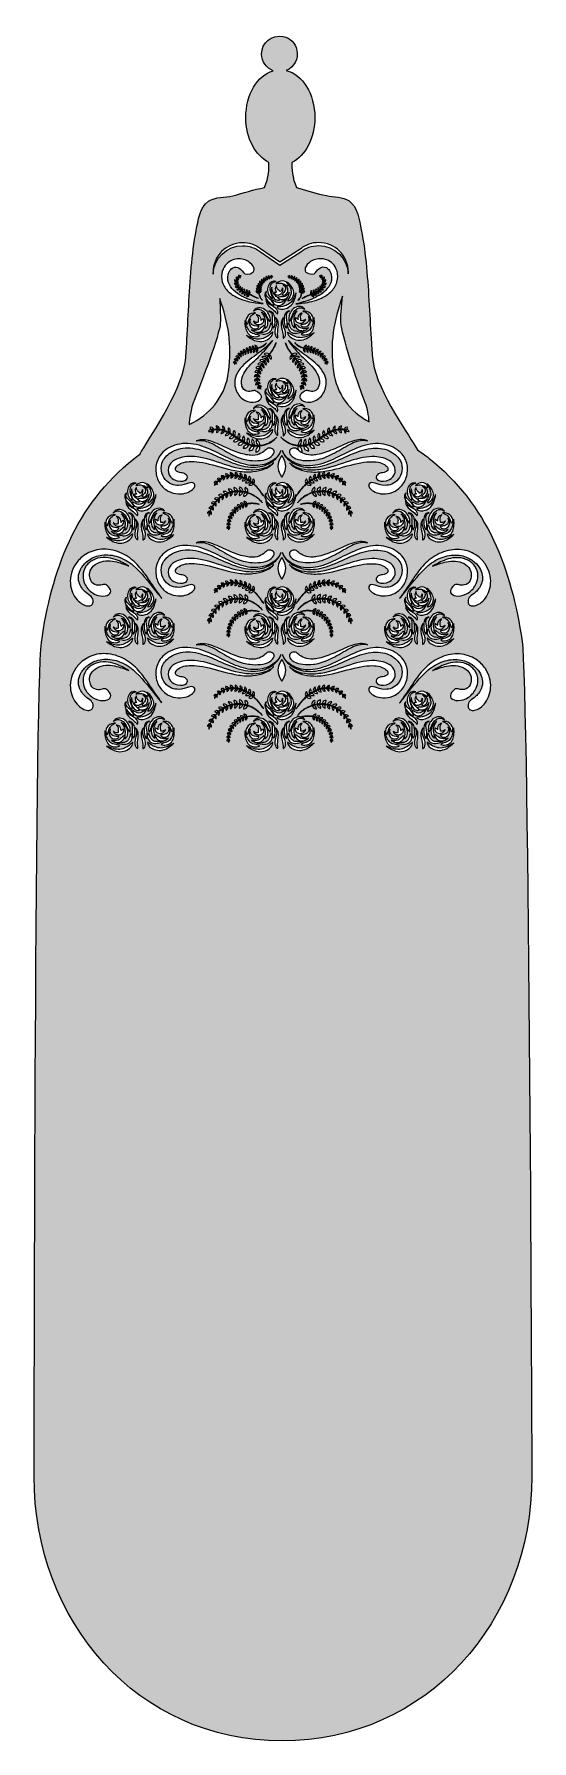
# Model space of a CAD drawing. Extents: x 359 to 483, y -510 to -85.
import ezdxf

# ---------------------------------------------------------------- set-up
doc = ezdxf.new("R2010")
doc.units = 0
doc.header["$MEASUREMENT"] = 0
doc.layers.add('Layer 1', color=7, linetype='Continuous')

msp = doc.modelspace()

# ---------------------------------------------------------------- hatches: boundary and pattern name
at = {"layer": 'Layer 1', "true_color": 0xffffff}
h = msp.add_hatch(color=7, dxfattribs=at)
h.dxf.hatch_style = 2
edge = h.paths.add_edge_path()
edge.add_spline(control_points=[(480.38, -236.21), (477.78, -218.22), (471.8, -202.26), (457.19, -190.65), (456.27, -189.92), (455.33, -189.24), (454.38, -188.58), (454.38, -188.58), (454.37, -188.57), (454.37, -188.57), (452.72, -185.57), (444.49, -174.41), (443.34, -166.79), (443.11, -165.25), (443.02, -163.69), (442.92, -162.14), (442.52, -155.83), (442.3, -149.5), (441.7, -143.21), (441.4, -140.11), (441.04, -137.01), (440.41, -133.96), (439.93, -131.63), (439.55, -128.16), (437.36, -126.74), (435.82, -125.73), (433.52, -125.78), (431.76, -125.42), (429.42, -124.93), (427.1, -124.28), (424.81, -123.57), (424.64, -123.51), (424.47, -123.48), (424.29, -123.43), (423.24, -121), (423.11, -118.61), (423.16, -117.16), (426.49, -115.52), (428.87, -111.13), (428.86, -105.97), (428.84, -100.13), (425.78, -95.29), (421.77, -94.31), (423.65, -93.52), (424.87, -91.48), (424.39, -89.24), (424.03, -87.57), (422.68, -86.22), (421.01, -85.88), (418.13, -85.28), (415.61, -87.46), (415.62, -90.23), (415.62, -92.13), (416.83, -93.74), (418.51, -94.37), (414.61, -95.49), (411.69, -100.28), (411.7, -106.01), (411.71, -111.17), (414.11, -115.55), (417.45, -117.17), (417.51, -118.62), (417.39, -120.98), (416.37, -123.4), (413.7, -123.92), (411.06, -124.78), (408.49, -125.45), (406.5, -125.96), (404.18, -125.64), (402.4, -126.82), (400.21, -128.26), (399.85, -131.72), (399.38, -134.06), (398.77, -137.11), (398.42, -140.21), (398.14, -143.31), (397.56, -149.61), (397.38, -155.93), (397, -162.25), (396.91, -163.8), (396.83, -165.36), (396.6, -166.9), (395.5, -174.52), (387.04, -186.63), (385.4, -189.64), (385.4, -189.64), (385.4, -189.64), (385.4, -189.65), (384.88, -190.03), (384.37, -190.42), (383.86, -190.83), (369.31, -202.5), (363.4, -218.49), (360.88, -236.49), (359.23, -248.29), (359.07, -443.79), (359.07, -443.79), (359.07, -479.81), (384.68, -509.5), (420.71, -509.5), (420.71, -509.5), (420.71, -509.5), (420.71, -509.5), (456.73, -509.5), (482.82, -479.81), (482.82, -443.79), (482.82, -443.79), (482.09, -248), (480.38, -236.21)], knot_values=[0, 0, 0, 0, 1, 1, 1, 2, 2, 2, 3, 3, 3, 4, 4, 4, 5, 5, 5, 6, 6, 6, 7, 7, 7, 8, 8, 8, 9, 9, 9, 10, 10, 10, 11, 11, 11, 12, 12, 12, 13, 13, 13, 14, 14, 14, 15, 15, 15, 16, 16, 16, 17, 17, 17, 18, 18, 18, 19, 19, 19, 20, 20, 20, 21, 21, 21, 22, 22, 22, 23, 23, 23, 24, 24, 24, 25, 25, 25, 26, 26, 26, 27, 27, 27, 28, 28, 28, 29, 29, 29, 30, 30, 30, 31, 31, 31, 32, 32, 32, 33, 33, 33, 34, 34, 34, 35, 35, 35, 36, 36, 36, 36], degree=3, periodic=1)
edge = h.paths.add_edge_path()
edge.add_spline(control_points=[(463.46, -207.39), (463.42, -207.83), (463.34, -208.32), (463.14, -208.79), (462.95, -209.26), (462.55, -209.71), (462.13, -209.91), (461.29, -210.3), (460.78, -210.17), (460.52, -210.13), (460.25, -210.06), (460.18, -209.98), (460.18, -209.98), (460.18, -209.98), (460.24, -209.89), (460.49, -209.78), (460.73, -209.66), (461.2, -209.59), (461.81, -209.29), (462.11, -209.14), (462.39, -208.89), (462.61, -208.52), (462.83, -208.16), (463, -207.72), (463.11, -207.33), (463.34, -206.54), (463.34, -205.88), (463.34, -205.88), (463.34, -205.88), (463.52, -206.51), (463.46, -207.39)], knot_values=[0, 0, 0, 0, 1, 1, 1, 2, 2, 2, 3, 3, 3, 4, 4, 4, 5, 5, 5, 6, 6, 6, 7, 7, 7, 8, 8, 8, 9, 9, 9, 10, 10, 10, 10], degree=3, periodic=1)
edge = h.paths.add_edge_path()
edge.add_spline(control_points=[(456.68, -206.98), (456.79, -208.24), (456.46, -208.47), (456.46, -208.47), (456.46, -208.47), (456.1, -208.31), (455.99, -207.05), (455.96, -206.73), (455.94, -206.37), (455.95, -205.98), (455.97, -205.59), (456.04, -205.16), (456.25, -204.84), (456.45, -204.52), (456.74, -204.33), (456.96, -204.27), (457.18, -204.21), (457.31, -204.25), (457.31, -204.25), (457.31, -204.25), (457.17, -204.26), (457, -204.37), (456.83, -204.48), (456.65, -204.7), (456.56, -204.99), (456.38, -205.55), (456.64, -206.34), (456.68, -206.98)], knot_values=[0, 0, 0, 0, 1, 1, 1, 2, 2, 2, 3, 3, 3, 4, 4, 4, 5, 5, 5, 6, 6, 6, 7, 7, 7, 8, 8, 8, 9, 9, 9, 9], degree=3, periodic=1)
edge = h.paths.add_edge_path()
edge.add_spline(control_points=[(455.58, -209.51), (455.48, -208.89), (455.1, -207.94), (455.22, -207.11), (455.28, -206.7), (455.43, -206.38), (455.57, -206.18), (455.7, -205.97), (455.81, -205.87), (455.81, -205.87), (455.81, -205.87), (455.74, -206), (455.67, -206.23), (455.6, -206.45), (455.54, -206.77), (455.57, -207.12), (455.62, -207.83), (456.12, -208.6), (456.26, -209.39), (456.41, -210.16), (456.16, -210.67), (455.97, -210.85), (455.78, -211.05), (455.67, -211.02), (455.67, -211.02), (455.67, -211.02), (455.65, -210.93), (455.66, -210.71), (455.66, -210.48), (455.69, -210.15), (455.58, -209.51)], knot_values=[0, 0, 0, 0, 1, 1, 1, 2, 2, 2, 3, 3, 3, 4, 4, 4, 5, 5, 5, 6, 6, 6, 7, 7, 7, 8, 8, 8, 9, 9, 9, 10, 10, 10, 10], degree=3, periodic=1)
edge = h.paths.add_edge_path()
edge.add_spline(control_points=[(456.85, -207.49), (456.97, -207.25), (457.07, -207.23), (457.07, -207.23), (457.07, -207.23), (457.14, -207.31), (457.2, -207.52), (457.28, -207.73), (457.33, -208.09), (457.65, -208.55), (457.81, -208.78), (458.06, -209.01), (458.38, -209.14), (458.69, -209.28), (459.08, -209.31), (459.44, -209.3), (460.17, -209.28), (460.75, -209.27), (460.75, -209.27), (460.75, -209.27), (460.21, -209.45), (459.49, -209.65), (459.12, -209.74), (458.67, -209.82), (458.2, -209.7), (457.73, -209.59), (457.33, -209.3), (457.08, -208.96), (456.6, -208.25), (456.76, -207.71), (456.85, -207.49)], knot_values=[0, 0, 0, 0, 1, 1, 1, 2, 2, 2, 3, 3, 3, 4, 4, 4, 5, 5, 5, 6, 6, 6, 7, 7, 7, 8, 8, 8, 9, 9, 9, 10, 10, 10, 10], degree=3, periodic=1)
edge = h.paths.add_edge_path()
edge.add_spline(control_points=[(459.38, -206.23), (459.25, -205.82), (459.49, -205.24), (459.83, -205.02), (460.15, -204.77), (460.44, -204.78), (460.44, -204.78), (460.44, -204.78), (460.21, -204.95), (460.09, -205.24), (459.96, -205.54), (459.99, -205.86), (460.05, -206.07), (460.14, -206.35), (460.13, -206.56), (460.11, -206.68), (460.28, -206.71), (460.46, -206.71), (460.64, -206.66), (461.05, -206.56), (461.3, -206.26), (461.3, -206.26), (461.3, -206.26), (461.28, -206.35), (461.21, -206.49), (461.14, -206.63), (461.01, -206.81), (460.8, -206.97), (460.59, -207.12), (460.3, -207.24), (459.98, -207.26), (459.66, -207.27), (459.35, -207.16), (459.13, -207.01), (458.69, -206.68), (458.64, -206.31), (458.66, -206.15), (458.69, -205.96), (458.77, -205.92), (458.77, -205.92), (458.77, -205.92), (458.86, -205.93), (458.98, -206.02), (459.09, -206.09), (459.22, -206.2), (459.42, -206.35), (459.41, -206.31), (459.39, -206.28), (459.38, -206.23)], knot_values=[0, 0, 0, 0, 1, 1, 1, 2, 2, 2, 3, 3, 3, 4, 4, 4, 5, 5, 5, 6, 6, 6, 7, 7, 7, 8, 8, 8, 9, 9, 9, 10, 10, 10, 11, 11, 11, 12, 12, 12, 13, 13, 13, 14, 14, 14, 15, 15, 15, 16, 16, 16, 16], degree=3, periodic=1)
edge = h.paths.add_edge_path()
edge.add_spline(control_points=[(462.03, -205.87), (461.99, -205.71), (461.93, -205.61), (461.93, -205.61), (461.93, -205.61), (462.02, -205.67), (462.13, -205.82), (462.24, -205.97), (462.36, -206.21), (462.4, -206.52), (462.43, -206.83), (462.38, -207.2), (462.17, -207.52), (461.97, -207.85), (461.63, -208.07), (461.32, -208.15), (460.69, -208.31), (460.32, -208.07), (460.19, -207.92), (460.05, -207.76), (460.07, -207.66), (460.07, -207.66), (460.07, -207.66), (460.15, -207.62), (460.32, -207.6), (460.49, -207.58), (460.74, -207.58), (461.13, -207.48), (461.32, -207.43), (461.54, -207.33), (461.7, -207.17), (461.87, -207), (462, -206.76), (462.05, -206.51), (462.1, -206.27), (462.08, -206.03), (462.03, -205.87)], knot_values=[0, 0, 0, 0, 1, 1, 1, 2, 2, 2, 3, 3, 3, 4, 4, 4, 5, 5, 5, 6, 6, 6, 7, 7, 7, 8, 8, 8, 9, 9, 9, 10, 10, 10, 11, 11, 11, 12, 12, 12, 12], degree=3, periodic=1)
edge = h.paths.add_edge_path()
edge.add_spline(control_points=[(462.02, -208.38), (462.02, -208.38), (461.96, -208.47), (461.82, -208.59), (461.69, -208.71), (461.49, -208.86), (461.21, -208.98), (460.93, -209.09), (460.59, -209.15), (460.24, -209.12), (459.89, -209.09), (459.56, -208.96), (459.32, -208.79), (458.82, -208.43), (458.72, -208.05), (458.71, -207.86), (458.7, -207.66), (458.77, -207.59), (458.77, -207.59), (458.77, -207.59), (458.87, -207.6), (459.02, -207.7), (459.17, -207.79), (459.36, -207.97), (459.71, -208.22), (460.05, -208.48), (460.61, -208.69), (461.13, -208.64), (461.64, -208.61), (462.02, -208.38), (462.02, -208.38)], knot_values=[0, 0, 0, 0, 1, 1, 1, 2, 2, 2, 3, 3, 3, 4, 4, 4, 5, 5, 5, 6, 6, 6, 7, 7, 7, 8, 8, 8, 9, 9, 9, 10, 10, 10, 10], degree=3, periodic=1)
edge = h.paths.add_edge_path()
edge.add_spline(control_points=[(458.6, -205.21), (458.38, -205.78), (458.35, -206.49), (458.44, -207.01), (458.53, -207.53), (458.6, -207.83), (458.61, -208.04), (458.62, -208.24), (458.58, -208.33), (458.58, -208.33), (458.58, -208.33), (458.48, -208.34), (458.3, -208.21), (458.14, -208.07), (457.86, -207.77), (457.76, -207.11), (457.64, -206.45), (457.88, -205.57), (458.29, -205.05), (458.69, -204.5), (459.13, -204.27), (459.13, -204.27), (459.13, -204.27), (458.81, -204.65), (458.6, -205.21)], knot_values=[0, 0, 0, 0, 1, 1, 1, 2, 2, 2, 3, 3, 3, 4, 4, 4, 5, 5, 5, 6, 6, 6, 7, 7, 7, 8, 8, 8, 8], degree=3, periodic=1)
edge = h.paths.add_edge_path()
edge.add_spline(control_points=[(456.77, -209.5), (456.77, -209.5), (456.88, -209.53), (457.14, -209.71), (457.42, -209.88), (457.83, -210.25), (458.68, -210.59), (459.1, -210.76), (459.62, -210.88), (460.16, -210.88), (460.7, -210.88), (461.25, -210.73), (461.73, -210.53), (462.21, -210.33), (462.62, -210.1), (462.91, -209.94), (463.2, -209.77), (463.38, -209.67), (463.38, -209.67), (463.38, -209.67), (463.23, -209.81), (462.97, -210.03), (462.72, -210.25), (462.35, -210.55), (461.89, -210.84), (461.43, -211.13), (460.84, -211.39), (460.2, -211.47), (459.57, -211.54), (458.93, -211.44), (458.42, -211.24), (457.4, -210.83), (457.03, -210.24), (456.88, -209.94), (456.73, -209.62), (456.77, -209.5), (456.77, -209.5)], knot_values=[0, 0, 0, 0, 1, 1, 1, 2, 2, 2, 3, 3, 3, 4, 4, 4, 5, 5, 5, 6, 6, 6, 7, 7, 7, 8, 8, 8, 9, 9, 9, 10, 10, 10, 11, 11, 11, 12, 12, 12, 12], degree=3, periodic=1)
edge = h.paths.add_edge_path()
edge.add_spline(control_points=[(461.57, -204.33), (462.15, -204.45), (462.8, -204.96), (463.02, -205.52), (463.26, -206.06), (463.17, -206.43), (463.08, -206.6), (463, -206.78), (462.9, -206.8), (462.9, -206.8), (462.9, -206.8), (462.82, -206.75), (462.74, -206.6), (462.64, -206.45), (462.56, -206.2), (462.39, -205.8), (462.23, -205.4), (461.88, -204.92), (461.44, -204.65), (461.01, -204.38), (460.58, -204.31), (460.58, -204.31), (460.58, -204.31), (460.68, -204.29), (460.86, -204.27), (461.03, -204.26), (461.29, -204.26), (461.57, -204.33)], knot_values=[0, 0, 0, 0, 1, 1, 1, 2, 2, 2, 3, 3, 3, 4, 4, 4, 5, 5, 5, 6, 6, 6, 7, 7, 7, 8, 8, 8, 9, 9, 9, 9], degree=3, periodic=1)
edge = h.paths.add_edge_path()
edge.add_spline(control_points=[(460.76, -203.5), (460.98, -203.68), (461.06, -203.84), (461.06, -203.84), (461.06, -203.84), (460.94, -203.7), (460.7, -203.59), (460.46, -203.47), (460.08, -203.39), (459.69, -203.47), (458.87, -203.6), (458.25, -204.46), (457.99, -205.16), (457.71, -205.87), (457.57, -206.33), (457.43, -206.58), (457.29, -206.83), (457.2, -206.87), (457.2, -206.87), (457.2, -206.87), (457.12, -206.8), (457.08, -206.51), (457.06, -206.23), (457.02, -205.73), (457.34, -204.89), (457.51, -204.48), (457.81, -204.02), (458.22, -203.67), (458.63, -203.32), (459.18, -203.11), (459.66, -203.12), (460.14, -203.13), (460.54, -203.31), (460.76, -203.5)], knot_values=[0, 0, 0, 0, 1, 1, 1, 2, 2, 2, 3, 3, 3, 4, 4, 4, 5, 5, 5, 6, 6, 6, 7, 7, 7, 8, 8, 8, 9, 9, 9, 10, 10, 10, 11, 11, 11, 11], degree=3, periodic=1)
edge = h.paths.add_edge_path()
edge.add_spline(control_points=[(458.91, -199.7), (458.91, -199.7), (458.88, -199.89), (458.83, -200.19), (458.78, -200.48), (458.7, -200.9), (458.54, -201.37), (458.38, -201.84), (458.12, -202.36), (457.71, -202.78), (457.31, -203.19), (456.8, -203.49), (456.33, -203.64), (455.37, -203.93), (454.77, -203.71), (454.49, -203.58), (454.21, -203.43), (454.18, -203.32), (454.18, -203.32), (454.18, -203.32), (454.27, -203.27), (454.56, -203.24), (454.85, -203.2), (455.34, -203.21), (456.12, -202.97), (456.51, -202.85), (456.94, -202.65), (457.31, -202.35), (457.69, -202.05), (457.99, -201.64), (458.22, -201.23), (458.45, -200.82), (458.61, -200.43), (458.72, -200.16), (458.84, -199.87), (458.91, -199.7), (458.91, -199.7)], knot_values=[0, 0, 0, 0, 1, 1, 1, 2, 2, 2, 3, 3, 3, 4, 4, 4, 5, 5, 5, 6, 6, 6, 7, 7, 7, 8, 8, 8, 9, 9, 9, 10, 10, 10, 11, 11, 11, 12, 12, 12, 12], degree=3, periodic=1)
edge = h.paths.add_edge_path()
edge.add_spline(control_points=[(454.38, -210.58), (454.41, -210.79), (454.4, -210.89), (454.4, -210.89), (454.4, -210.89), (454.29, -210.93), (454.08, -210.75), (453.87, -210.59), (453.58, -210.11), (453.64, -209.33), (453.7, -208.53), (454.11, -207.71), (454.09, -207), (454.09, -206.65), (453.99, -206.33), (453.9, -206.12), (453.81, -205.9), (453.72, -205.78), (453.72, -205.78), (453.72, -205.78), (453.84, -205.87), (453.99, -206.06), (454.15, -206.25), (454.34, -206.56), (454.43, -206.95), (454.64, -207.77), (454.37, -208.75), (454.33, -209.38), (454.29, -210.02), (454.35, -210.35), (454.38, -210.58)], knot_values=[0, 0, 0, 0, 1, 1, 1, 2, 2, 2, 3, 3, 3, 4, 4, 4, 5, 5, 5, 6, 6, 6, 7, 7, 7, 8, 8, 8, 9, 9, 9, 10, 10, 10, 10], degree=3, periodic=1)
edge = h.paths.add_edge_path()
edge.add_spline(control_points=[(451.5, -226.19), (451.7, -226.67), (452.32, -227.07), (452.71, -227.5), (453.51, -228.32), (453.37, -228.69), (453.37, -228.69), (453.37, -228.69), (453.01, -228.8), (452.21, -227.98), (452.02, -227.78), (451.8, -227.54), (451.59, -227.25), (451.38, -226.97), (451.19, -226.62), (451.16, -226.27), (451.12, -225.92), (451.22, -225.63), (451.35, -225.46), (451.47, -225.3), (451.58, -225.25), (451.58, -225.25), (451.58, -225.25), (451.5, -225.34), (451.44, -225.51), (451.39, -225.69), (451.39, -225.94), (451.5, -226.19)], knot_values=[0, 0, 0, 0, 1, 1, 1, 2, 2, 2, 3, 3, 3, 4, 4, 4, 5, 5, 5, 6, 6, 6, 7, 7, 7, 8, 8, 8, 9, 9, 9, 9], degree=3, periodic=1)
edge = h.paths.add_edge_path()
edge.add_spline(control_points=[(456.68, -232.9), (456.79, -234.16), (456.46, -234.39), (456.46, -234.39), (456.46, -234.39), (456.1, -234.23), (455.99, -232.97), (455.96, -232.65), (455.94, -232.29), (455.95, -231.9), (455.97, -231.51), (456.04, -231.08), (456.25, -230.76), (456.45, -230.44), (456.74, -230.25), (456.96, -230.19), (457.18, -230.13), (457.31, -230.17), (457.31, -230.17), (457.31, -230.17), (457.17, -230.18), (457, -230.29), (456.83, -230.4), (456.65, -230.62), (456.56, -230.91), (456.38, -231.47), (456.64, -232.26), (456.68, -232.9)], knot_values=[0, 0, 0, 0, 1, 1, 1, 2, 2, 2, 3, 3, 3, 4, 4, 4, 5, 5, 5, 6, 6, 6, 7, 7, 7, 8, 8, 8, 9, 9, 9, 9], degree=3, periodic=1)
edge = h.paths.add_edge_path()
edge.add_spline(control_points=[(455.58, -235.43), (455.48, -234.81), (455.1, -233.86), (455.22, -233.03), (455.28, -232.62), (455.43, -232.3), (455.57, -232.1), (455.7, -231.89), (455.81, -231.79), (455.81, -231.79), (455.81, -231.79), (455.74, -231.92), (455.67, -232.15), (455.6, -232.37), (455.54, -232.69), (455.57, -233.04), (455.62, -233.75), (456.12, -234.52), (456.26, -235.31), (456.41, -236.08), (456.16, -236.59), (455.97, -236.77), (455.78, -236.97), (455.67, -236.94), (455.67, -236.94), (455.67, -236.94), (455.65, -236.85), (455.66, -236.63), (455.66, -236.4), (455.69, -236.07), (455.58, -235.43)], knot_values=[0, 0, 0, 0, 1, 1, 1, 2, 2, 2, 3, 3, 3, 4, 4, 4, 5, 5, 5, 6, 6, 6, 7, 7, 7, 8, 8, 8, 9, 9, 9, 10, 10, 10, 10], degree=3, periodic=1)
edge = h.paths.add_edge_path()
edge.add_spline(control_points=[(454.38, -236.5), (454.41, -236.71), (454.4, -236.81), (454.4, -236.81), (454.4, -236.81), (454.29, -236.85), (454.08, -236.67), (453.87, -236.51), (453.58, -236.03), (453.64, -235.25), (453.7, -234.45), (454.11, -233.63), (454.09, -232.92), (454.09, -232.57), (453.99, -232.25), (453.9, -232.04), (453.81, -231.82), (453.72, -231.7), (453.72, -231.7), (453.72, -231.7), (453.84, -231.79), (453.99, -231.98), (454.15, -232.17), (454.34, -232.48), (454.43, -232.87), (454.64, -233.69), (454.37, -234.67), (454.33, -235.3), (454.29, -235.94), (454.35, -236.27), (454.38, -236.5)], knot_values=[0, 0, 0, 0, 1, 1, 1, 2, 2, 2, 3, 3, 3, 4, 4, 4, 5, 5, 5, 6, 6, 6, 7, 7, 7, 8, 8, 8, 9, 9, 9, 10, 10, 10, 10], degree=3, periodic=1)
edge = h.paths.add_edge_path()
edge.add_spline(control_points=[(449.52, -232.35), (449.56, -232.12), (449.56, -231.8), (449.39, -231.53), (449.25, -231.25), (449, -231.1), (449, -231.1), (449, -231.1), (449.29, -231.06), (449.64, -231.28), (449.99, -231.46), (450.29, -232.01), (450.21, -232.44), (450.2, -232.48), (450.19, -232.52), (450.18, -232.56), (450.35, -232.39), (450.48, -232.26), (450.58, -232.18), (450.69, -232.08), (450.78, -232.06), (450.78, -232.06), (450.78, -232.06), (450.87, -232.1), (450.91, -232.27), (450.95, -232.44), (450.94, -232.81), (450.53, -233.18), (450.33, -233.35), (450.03, -233.5), (449.71, -233.52), (449.4, -233.54), (449.1, -233.45), (448.87, -233.32), (448.65, -233.18), (448.5, -233.01), (448.41, -232.88), (448.33, -232.75), (448.3, -232.67), (448.3, -232.67), (448.3, -232.67), (448.58, -232.93), (449, -232.99), (449.18, -233.02), (449.36, -233), (449.52, -232.95), (449.49, -232.84), (449.47, -232.63), (449.52, -232.35)], knot_values=[0, 0, 0, 0, 1, 1, 1, 2, 2, 2, 3, 3, 3, 4, 4, 4, 5, 5, 5, 6, 6, 6, 7, 7, 7, 8, 8, 8, 9, 9, 9, 10, 10, 10, 11, 11, 11, 12, 12, 12, 13, 13, 13, 14, 14, 14, 15, 15, 15, 16, 16, 16, 16], degree=3, periodic=1)
edge = h.paths.add_edge_path()
edge.add_spline(control_points=[(447.58, -232.99), (447.66, -233.23), (447.81, -233.46), (447.99, -233.61), (448.18, -233.76), (448.4, -233.83), (448.6, -233.86), (448.99, -233.92), (449.24, -233.89), (449.41, -233.9), (449.58, -233.9), (449.67, -233.93), (449.67, -233.93), (449.67, -233.93), (449.7, -234.03), (449.58, -234.2), (449.47, -234.36), (449.13, -234.64), (448.48, -234.55), (448.16, -234.49), (447.8, -234.32), (447.57, -234.01), (447.33, -233.72), (447.23, -233.35), (447.24, -233.04), (447.24, -232.73), (447.34, -232.47), (447.43, -232.31), (447.52, -232.16), (447.6, -232.08), (447.6, -232.08), (447.6, -232.08), (447.56, -232.18), (447.53, -232.35), (447.5, -232.52), (447.51, -232.76), (447.58, -232.99)], knot_values=[0, 0, 0, 0, 1, 1, 1, 2, 2, 2, 3, 3, 3, 4, 4, 4, 5, 5, 5, 6, 6, 6, 7, 7, 7, 8, 8, 8, 9, 9, 9, 10, 10, 10, 11, 11, 11, 12, 12, 12, 12], degree=3, periodic=1)
edge = h.paths.add_edge_path()
edge.add_spline(control_points=[(448.72, -235.01), (449.24, -235), (449.77, -234.74), (450.08, -234.44), (450.4, -234.16), (450.58, -233.96), (450.72, -233.85), (450.86, -233.74), (450.95, -233.73), (450.95, -233.73), (450.95, -233.73), (451.03, -233.79), (451.04, -233.99), (451.05, -234.18), (450.99, -234.56), (450.54, -234.97), (450.31, -235.17), (450, -235.33), (449.65, -235.4), (449.31, -235.47), (448.96, -235.44), (448.68, -235.36), (448.39, -235.27), (448.17, -235.14), (448.02, -235.03), (447.88, -234.93), (447.81, -234.85), (447.81, -234.85), (447.81, -234.85), (448.21, -235.04), (448.72, -235.01)], knot_values=[0, 0, 0, 0, 1, 1, 1, 2, 2, 2, 3, 3, 3, 4, 4, 4, 5, 5, 5, 6, 6, 6, 7, 7, 7, 8, 8, 8, 9, 9, 9, 10, 10, 10, 10], degree=3, periodic=1)
edge = h.paths.add_edge_path()
edge.add_spline(control_points=[(450.47, -235.5), (450.83, -235.46), (451.21, -235.4), (451.51, -235.23), (451.81, -235.06), (452.03, -234.8), (452.17, -234.56), (452.44, -234.07), (452.46, -233.7), (452.51, -233.49), (452.55, -233.27), (452.61, -233.19), (452.61, -233.19), (452.61, -233.19), (452.71, -233.2), (452.85, -233.42), (452.97, -233.63), (453.18, -234.16), (452.78, -234.91), (452.57, -235.27), (452.19, -235.6), (451.75, -235.76), (451.29, -235.93), (450.83, -235.9), (450.46, -235.84), (449.72, -235.72), (449.17, -235.6), (449.17, -235.6), (449.17, -235.6), (449.74, -235.55), (450.47, -235.5)], knot_values=[0, 0, 0, 0, 1, 1, 1, 2, 2, 2, 3, 3, 3, 4, 4, 4, 5, 5, 5, 6, 6, 6, 7, 7, 7, 8, 8, 8, 9, 9, 9, 10, 10, 10, 10], degree=3, periodic=1)
edge = h.paths.add_edge_path()
edge.add_spline(control_points=[(451.48, -234.29), (451.32, -234.44), (451.22, -234.43), (451.22, -234.43), (451.22, -234.43), (451.17, -234.35), (451.16, -234.15), (451.15, -233.95), (451.19, -233.63), (451.22, -233.11), (451.26, -232.58), (451.16, -231.88), (450.88, -231.34), (450.61, -230.8), (450.25, -230.46), (450.25, -230.46), (450.25, -230.46), (450.71, -230.64), (451.16, -231.14), (451.63, -231.62), (451.96, -232.47), (451.91, -233.14), (451.88, -233.8), (451.63, -234.14), (451.48, -234.29)], knot_values=[0, 0, 0, 0, 1, 1, 1, 2, 2, 2, 3, 3, 3, 4, 4, 4, 5, 5, 5, 6, 6, 6, 7, 7, 7, 8, 8, 8, 8], degree=3, periodic=1)
edge = h.paths.add_edge_path()
edge.add_spline(control_points=[(448, -231.08), (447.58, -231.39), (447.29, -231.91), (447.17, -232.32), (447.04, -232.73), (446.98, -232.99), (446.91, -233.15), (446.84, -233.31), (446.76, -233.37), (446.76, -233.37), (446.76, -233.37), (446.67, -233.36), (446.56, -233.19), (446.46, -233.03), (446.33, -232.67), (446.51, -232.1), (446.67, -231.53), (447.27, -230.95), (447.83, -230.77), (448.1, -230.67), (448.36, -230.64), (448.53, -230.64), (448.71, -230.64), (448.82, -230.65), (448.82, -230.65), (448.82, -230.65), (448.39, -230.76), (448, -231.08)], knot_values=[0, 0, 0, 0, 1, 1, 1, 2, 2, 2, 3, 3, 3, 4, 4, 4, 5, 5, 5, 6, 6, 6, 7, 7, 7, 8, 8, 8, 9, 9, 9, 9], degree=3, periodic=1)
edge = h.paths.add_edge_path()
edge.add_spline(control_points=[(446.61, -233.92), (446.76, -234.3), (446.98, -234.71), (447.23, -235.05), (447.49, -235.4), (447.79, -235.61), (448.11, -235.73), (448.75, -235.96), (449.22, -235.99), (449.47, -236.08), (449.73, -236.16), (449.8, -236.25), (449.8, -236.25), (449.8, -236.25), (449.74, -236.34), (449.48, -236.43), (449.22, -236.5), (448.73, -236.68), (447.85, -236.38), (447.41, -236.22), (446.98, -235.82), (446.74, -235.37), (446.49, -234.92), (446.36, -234.45), (446.27, -234.01), (446.12, -233.15), (446.23, -232.5), (446.23, -232.5), (446.23, -232.5), (446.3, -233.15), (446.61, -233.92)], knot_values=[0, 0, 0, 0, 1, 1, 1, 2, 2, 2, 3, 3, 3, 4, 4, 4, 5, 5, 5, 6, 6, 6, 7, 7, 7, 8, 8, 8, 9, 9, 9, 10, 10, 10, 10], degree=3, periodic=1)
edge = h.paths.add_edge_path()
edge.add_spline(control_points=[(447.08, -236.49), (447.39, -236.62), (447.82, -236.81), (448.32, -236.96), (448.81, -237.1), (449.38, -237.2), (449.91, -237.14), (450.45, -237.09), (450.96, -236.91), (451.36, -236.7), (452.17, -236.27), (452.54, -235.86), (452.8, -235.66), (453.04, -235.45), (453.15, -235.42), (453.15, -235.42), (453.15, -235.42), (453.2, -235.52), (453.08, -235.86), (452.96, -236.17), (452.66, -236.8), (451.68, -237.32), (451.2, -237.57), (450.57, -237.74), (449.93, -237.73), (449.29, -237.72), (448.68, -237.52), (448.19, -237.28), (447.7, -237.04), (447.31, -236.78), (447.03, -236.59), (446.75, -236.39), (446.59, -236.28), (446.59, -236.28), (446.59, -236.28), (446.77, -236.36), (447.08, -236.49)], knot_values=[0, 0, 0, 0, 1, 1, 1, 2, 2, 2, 3, 3, 3, 4, 4, 4, 5, 5, 5, 6, 6, 6, 7, 7, 7, 8, 8, 8, 9, 9, 9, 10, 10, 10, 11, 11, 11, 12, 12, 12, 12], degree=3, periodic=1)
edge = h.paths.add_edge_path()
edge.add_spline(control_points=[(452.97, -232.9), (452.94, -232.26), (453.11, -231.44), (452.88, -230.9), (452.76, -230.63), (452.56, -230.43), (452.38, -230.34), (452.2, -230.24), (452.06, -230.24), (452.06, -230.24), (452.06, -230.24), (452.19, -230.2), (452.41, -230.23), (452.63, -230.27), (452.94, -230.42), (453.18, -230.72), (453.41, -231.02), (453.53, -231.44), (453.59, -231.83), (453.64, -232.22), (453.66, -232.57), (453.67, -232.89), (453.69, -234.16), (453.34, -234.35), (453.34, -234.35), (453.34, -234.35), (452.99, -234.17), (452.97, -232.9)], knot_values=[0, 0, 0, 0, 1, 1, 1, 2, 2, 2, 3, 3, 3, 4, 4, 4, 5, 5, 5, 6, 6, 6, 7, 7, 7, 8, 8, 8, 9, 9, 9, 9], degree=3, periodic=1)
edge = h.paths.add_edge_path()
edge.add_spline(control_points=[(454.13, -225.5), (453.81, -225.28), (453.65, -224.72), (453.77, -224.37), (453.87, -224.01), (454.08, -223.85), (454.08, -223.85), (454.08, -223.85), (454.03, -224.11), (454.12, -224.38), (454.2, -224.65), (454.4, -224.84), (454.56, -224.95), (454.75, -225.09), (454.86, -225.24), (454.92, -225.34), (455.05, -225.27), (455.17, -225.18), (455.27, -225.05), (455.5, -224.76), (455.52, -224.41), (455.52, -224.41), (455.52, -224.41), (455.56, -224.48), (455.59, -224.62), (455.63, -224.75), (455.64, -224.96), (455.58, -225.19), (455.53, -225.42), (455.39, -225.68), (455.18, -225.87), (454.96, -226.07), (454.67, -226.17), (454.42, -226.19), (453.92, -226.21), (453.67, -225.97), (453.6, -225.83), (453.51, -225.68), (453.55, -225.6), (453.55, -225.6), (453.55, -225.6), (453.63, -225.55), (453.77, -225.53), (453.86, -225.51), (453.99, -225.51), (454.14, -225.5), (454.14, -225.5), (454.14, -225.5), (454.13, -225.5)], knot_values=[0, 0, 0, 0, 1, 1, 1, 2, 2, 2, 3, 3, 3, 4, 4, 4, 5, 5, 5, 6, 6, 6, 7, 7, 7, 8, 8, 8, 9, 9, 9, 10, 10, 10, 11, 11, 11, 12, 12, 12, 13, 13, 13, 14, 14, 14, 15, 15, 15, 16, 16, 16, 16], degree=3, periodic=1)
edge = h.paths.add_edge_path()
edge.add_spline(control_points=[(456.63, -225.74), (456.27, -226.22), (455.86, -226.25), (455.68, -226.22), (455.49, -226.18), (455.45, -226.09), (455.45, -226.09), (455.45, -226.09), (455.49, -226), (455.59, -225.88), (455.69, -225.76), (455.86, -225.62), (456.06, -225.34), (456.16, -225.2), (456.26, -225.02), (456.29, -224.81), (456.32, -224.61), (456.27, -224.37), (456.17, -224.17), (456.08, -223.97), (455.93, -223.82), (455.81, -223.72), (455.69, -223.63), (455.6, -223.59), (455.6, -223.59), (455.6, -223.59), (455.69, -223.59), (455.86, -223.63), (456.02, -223.67), (456.25, -223.76), (456.45, -223.96), (456.65, -224.16), (456.83, -224.45), (456.87, -224.8), (456.92, -225.15), (456.8, -225.5), (456.63, -225.74)], knot_values=[0, 0, 0, 0, 1, 1, 1, 2, 2, 2, 3, 3, 3, 4, 4, 4, 5, 5, 5, 6, 6, 6, 7, 7, 7, 8, 8, 8, 9, 9, 9, 10, 10, 10, 11, 11, 11, 12, 12, 12, 12], degree=3, periodic=1)
edge = h.paths.add_edge_path()
edge.add_spline(control_points=[(457.22, -225.49), (457.22, -225.49), (457.23, -225.58), (457.21, -225.74), (457.19, -225.91), (457.13, -226.13), (457.01, -226.37), (456.88, -226.61), (456.67, -226.86), (456.41, -227.04), (456.15, -227.22), (455.83, -227.32), (455.56, -227.34), (455, -227.36), (454.72, -227.15), (454.6, -227.01), (454.49, -226.86), (454.5, -226.77), (454.5, -226.77), (454.5, -226.77), (454.58, -226.71), (454.74, -226.69), (454.9, -226.66), (455.13, -226.66), (455.51, -226.64), (455.89, -226.63), (456.39, -226.48), (456.73, -226.16), (457.08, -225.86), (457.22, -225.49), (457.22, -225.49)], knot_values=[0, 0, 0, 0, 1, 1, 1, 2, 2, 2, 3, 3, 3, 4, 4, 4, 5, 5, 5, 6, 6, 6, 7, 7, 7, 8, 8, 8, 9, 9, 9, 10, 10, 10, 10], degree=3, periodic=1)
edge = h.paths.add_edge_path()
edge.add_spline(control_points=[(453.96, -226.52), (454.31, -226.83), (454.53, -227.01), (454.65, -227.16), (454.76, -227.3), (454.78, -227.39), (454.78, -227.39), (454.78, -227.39), (454.72, -227.47), (454.51, -227.48), (454.32, -227.49), (453.94, -227.44), (453.49, -227.03), (453.03, -226.63), (452.71, -225.86), (452.71, -225.26), (452.69, -224.65), (452.88, -224.24), (452.88, -224.24), (452.88, -224.24), (452.87, -224.69), (453.05, -225.19), (453.22, -225.71), (453.61, -226.21), (453.96, -226.52)], knot_values=[0, 0, 0, 0, 1, 1, 1, 2, 2, 2, 3, 3, 3, 4, 4, 4, 5, 5, 5, 6, 6, 6, 7, 7, 7, 8, 8, 8, 8], degree=3, periodic=1)
edge = h.paths.add_edge_path()
edge.add_spline(control_points=[(453.11, -227.48), (453.11, -227.48), (453.2, -227.49), (453.37, -227.6), (453.55, -227.69), (453.79, -227.91), (454.26, -228.04), (455.28, -228.55), (456.82, -226.71), (456.83, -226.83), (456.83, -226.83), (456.56, -227.26), (456.18, -227.82), (455.98, -228.09), (455.7, -228.41), (455.3, -228.6), (454.91, -228.79), (454.45, -228.82), (454.08, -228.72), (453.33, -228.49), (453.13, -228), (453.08, -227.79), (453.04, -227.55), (453.11, -227.48), (453.11, -227.48)], knot_values=[0, 0, 0, 0, 1, 1, 1, 2, 2, 2, 3, 3, 3, 4, 4, 4, 5, 5, 5, 6, 6, 6, 7, 7, 7, 8, 8, 8, 8], degree=3, periodic=1)
edge = h.paths.add_edge_path()
edge.add_spline(control_points=[(454.4, -230.63), (454.36, -230.88), (454.27, -230.93), (454.27, -230.93), (454.27, -230.93), (454.19, -230.87), (454.06, -230.72), (453.93, -230.56), (453.75, -230.32), (453.32, -229.95), (452.91, -229.57), (452.11, -229.11), (451.73, -228.45), (451.54, -228.13), (451.47, -227.81), (451.45, -227.59), (451.43, -227.37), (451.45, -227.24), (451.45, -227.24), (451.45, -227.24), (451.47, -227.37), (451.55, -227.56), (451.63, -227.76), (451.78, -228.02), (452, -228.24), (452.44, -228.69), (453.22, -228.95), (453.78, -229.42), (454.32, -229.89), (454.44, -230.39), (454.4, -230.63)], knot_values=[0, 0, 0, 0, 1, 1, 1, 2, 2, 2, 3, 3, 3, 4, 4, 4, 5, 5, 5, 6, 6, 6, 7, 7, 7, 8, 8, 8, 9, 9, 9, 10, 10, 10, 10], degree=3, periodic=1)
edge = h.paths.add_edge_path()
edge.add_spline(control_points=[(454.49, -229.5), (454.21, -229.35), (454.18, -229.24), (454.18, -229.24), (454.18, -229.24), (454.27, -229.19), (454.56, -229.16), (454.85, -229.12), (455.34, -229.13), (456.12, -228.89), (456.51, -228.77), (456.94, -228.57), (457.31, -228.27), (457.69, -227.97), (457.99, -227.56), (458.22, -227.15), (458.45, -226.74), (458.61, -226.35), (458.72, -226.08), (458.84, -225.79), (458.91, -225.62), (458.91, -225.62), (458.91, -225.62), (458.88, -225.81), (458.83, -226.11), (458.78, -226.4), (458.7, -226.82), (458.54, -227.29), (458.38, -227.76), (458.12, -228.28), (457.71, -228.7), (457.31, -229.11), (456.8, -229.41), (456.33, -229.56), (455.37, -229.85), (454.77, -229.63), (454.49, -229.5)], knot_values=[0, 0, 0, 0, 1, 1, 1, 2, 2, 2, 3, 3, 3, 4, 4, 4, 5, 5, 5, 6, 6, 6, 7, 7, 7, 8, 8, 8, 9, 9, 9, 10, 10, 10, 11, 11, 11, 12, 12, 12, 12], degree=3, periodic=1)
edge = h.paths.add_edge_path()
edge.add_spline(control_points=[(458.44, -232.93), (458.53, -233.45), (458.6, -233.75), (458.61, -233.96), (458.62, -234.16), (458.58, -234.25), (458.58, -234.25), (458.58, -234.25), (458.48, -234.26), (458.3, -234.13), (458.14, -233.99), (457.86, -233.69), (457.76, -233.03), (457.64, -232.37), (457.88, -231.49), (458.29, -230.97), (458.69, -230.42), (459.13, -230.19), (459.13, -230.19), (459.13, -230.19), (458.81, -230.57), (458.6, -231.13), (458.38, -231.7), (458.35, -232.41), (458.44, -232.93)], knot_values=[0, 0, 0, 0, 1, 1, 1, 2, 2, 2, 3, 3, 3, 4, 4, 4, 5, 5, 5, 6, 6, 6, 7, 7, 7, 8, 8, 8, 8], degree=3, periodic=1)
edge = h.paths.add_edge_path()
edge.add_spline(control_points=[(458.77, -231.84), (458.77, -231.84), (458.86, -231.85), (458.98, -231.94), (459.09, -232.01), (459.22, -232.12), (459.42, -232.27), (459.41, -232.23), (459.39, -232.2), (459.38, -232.15), (459.25, -231.74), (459.49, -231.16), (459.83, -230.94), (460.15, -230.69), (460.44, -230.7), (460.44, -230.7), (460.44, -230.7), (460.21, -230.87), (460.09, -231.16), (459.96, -231.46), (459.99, -231.78), (460.05, -231.99), (460.14, -232.27), (460.13, -232.48), (460.11, -232.6), (460.28, -232.63), (460.46, -232.63), (460.64, -232.58), (461.05, -232.48), (461.3, -232.18), (461.3, -232.18), (461.3, -232.18), (461.28, -232.27), (461.21, -232.41), (461.14, -232.55), (461.01, -232.73), (460.8, -232.89), (460.59, -233.04), (460.3, -233.16), (459.98, -233.18), (459.66, -233.19), (459.35, -233.08), (459.13, -232.93), (458.69, -232.6), (458.64, -232.23), (458.66, -232.07), (458.69, -231.88), (458.77, -231.84), (458.77, -231.84)], knot_values=[0, 0, 0, 0, 1, 1, 1, 2, 2, 2, 3, 3, 3, 4, 4, 4, 5, 5, 5, 6, 6, 6, 7, 7, 7, 8, 8, 8, 9, 9, 9, 10, 10, 10, 11, 11, 11, 12, 12, 12, 13, 13, 13, 14, 14, 14, 15, 15, 15, 16, 16, 16, 16], degree=3, periodic=1)
edge = h.paths.add_edge_path()
edge.add_spline(control_points=[(458.77, -233.51), (458.77, -233.51), (458.87, -233.52), (459.02, -233.62), (459.17, -233.71), (459.36, -233.89), (459.71, -234.14), (460.05, -234.4), (460.61, -234.61), (461.13, -234.56), (461.64, -234.53), (462.02, -234.3), (462.02, -234.3), (462.02, -234.3), (461.96, -234.39), (461.82, -234.51), (461.69, -234.63), (461.49, -234.78), (461.21, -234.9), (460.93, -235.01), (460.59, -235.07), (460.24, -235.04), (459.89, -235.01), (459.56, -234.88), (459.32, -234.71), (458.82, -234.35), (458.72, -233.97), (458.71, -233.78), (458.7, -233.58), (458.77, -233.51), (458.77, -233.51)], knot_values=[0, 0, 0, 0, 1, 1, 1, 2, 2, 2, 3, 3, 3, 4, 4, 4, 5, 5, 5, 6, 6, 6, 7, 7, 7, 8, 8, 8, 9, 9, 9, 10, 10, 10, 10], degree=3, periodic=1)
edge = h.paths.add_edge_path()
edge.add_spline(control_points=[(461.32, -234.07), (460.69, -234.23), (460.32, -233.99), (460.19, -233.84), (460.05, -233.68), (460.07, -233.58), (460.07, -233.58), (460.07, -233.58), (460.15, -233.54), (460.32, -233.52), (460.49, -233.5), (460.74, -233.5), (461.13, -233.4), (461.32, -233.35), (461.54, -233.25), (461.7, -233.09), (461.87, -232.92), (462, -232.68), (462.05, -232.43), (462.1, -232.19), (462.08, -231.95), (462.03, -231.79), (461.99, -231.63), (461.93, -231.53), (461.93, -231.53), (461.93, -231.53), (462.02, -231.59), (462.13, -231.74), (462.24, -231.89), (462.36, -232.13), (462.4, -232.44), (462.43, -232.75), (462.38, -233.12), (462.17, -233.44), (461.97, -233.77), (461.63, -233.99), (461.32, -234.07)], knot_values=[0, 0, 0, 0, 1, 1, 1, 2, 2, 2, 3, 3, 3, 4, 4, 4, 5, 5, 5, 6, 6, 6, 7, 7, 7, 8, 8, 8, 9, 9, 9, 10, 10, 10, 11, 11, 11, 12, 12, 12, 12], degree=3, periodic=1)
edge = h.paths.add_edge_path()
edge.add_spline(control_points=[(462.39, -231.72), (462.23, -231.32), (461.88, -230.84), (461.44, -230.57), (461.01, -230.3), (460.58, -230.23), (460.58, -230.23), (460.58, -230.23), (460.68, -230.21), (460.86, -230.19), (461.03, -230.18), (461.29, -230.18), (461.57, -230.25), (462.15, -230.37), (462.8, -230.88), (463.02, -231.44), (463.26, -231.98), (463.17, -232.35), (463.08, -232.52), (463, -232.7), (462.9, -232.72), (462.9, -232.72), (462.9, -232.72), (462.82, -232.67), (462.74, -232.52), (462.64, -232.37), (462.56, -232.12), (462.39, -231.72)], knot_values=[0, 0, 0, 0, 1, 1, 1, 2, 2, 2, 3, 3, 3, 4, 4, 4, 5, 5, 5, 6, 6, 6, 7, 7, 7, 8, 8, 8, 9, 9, 9, 9], degree=3, periodic=1)
edge = h.paths.add_edge_path()
edge.add_spline(control_points=[(460.7, -229.51), (460.46, -229.39), (460.08, -229.31), (459.69, -229.39), (458.87, -229.52), (458.25, -230.38), (457.99, -231.08), (457.71, -231.79), (457.57, -232.25), (457.43, -232.5), (457.29, -232.75), (457.2, -232.79), (457.2, -232.79), (457.2, -232.79), (457.12, -232.72), (457.08, -232.43), (457.06, -232.15), (457.02, -231.65), (457.34, -230.81), (457.51, -230.4), (457.81, -229.94), (458.22, -229.59), (458.63, -229.24), (459.18, -229.03), (459.66, -229.04), (460.14, -229.05), (460.54, -229.23), (460.76, -229.42), (460.98, -229.6), (461.06, -229.76), (461.06, -229.76), (461.06, -229.76), (460.94, -229.62), (460.7, -229.51)], knot_values=[0, 0, 0, 0, 1, 1, 1, 2, 2, 2, 3, 3, 3, 4, 4, 4, 5, 5, 5, 6, 6, 6, 7, 7, 7, 8, 8, 8, 9, 9, 9, 10, 10, 10, 11, 11, 11, 11], degree=3, periodic=1)
edge = h.paths.add_edge_path()
edge.add_spline(control_points=[(456.85, -233.41), (456.97, -233.17), (457.07, -233.15), (457.07, -233.15), (457.07, -233.15), (457.14, -233.23), (457.2, -233.44), (457.28, -233.65), (457.33, -234.01), (457.65, -234.47), (457.81, -234.7), (458.06, -234.93), (458.38, -235.06), (458.69, -235.2), (459.08, -235.23), (459.44, -235.22), (460.17, -235.2), (460.75, -235.19), (460.75, -235.19), (460.75, -235.19), (460.21, -235.37), (459.49, -235.57), (459.12, -235.66), (458.67, -235.74), (458.2, -235.62), (457.73, -235.51), (457.33, -235.22), (457.08, -234.88), (456.6, -234.17), (456.76, -233.63), (456.85, -233.41)], knot_values=[0, 0, 0, 0, 1, 1, 1, 2, 2, 2, 3, 3, 3, 4, 4, 4, 5, 5, 5, 6, 6, 6, 7, 7, 7, 8, 8, 8, 9, 9, 9, 10, 10, 10, 10], degree=3, periodic=1)
edge = h.paths.add_edge_path()
edge.add_spline(control_points=[(456.77, -235.42), (456.77, -235.42), (456.88, -235.45), (457.14, -235.63), (457.42, -235.8), (457.83, -236.17), (458.68, -236.51), (459.1, -236.68), (459.62, -236.8), (460.16, -236.8), (460.7, -236.8), (461.25, -236.65), (461.73, -236.45), (462.21, -236.25), (462.62, -236.02), (462.91, -235.86), (463.2, -235.69), (463.38, -235.59), (463.38, -235.59), (463.38, -235.59), (463.23, -235.73), (462.97, -235.95), (462.72, -236.17), (462.35, -236.47), (461.89, -236.76), (461.43, -237.05), (460.84, -237.31), (460.2, -237.38), (459.57, -237.46), (458.93, -237.36), (458.42, -237.16), (457.4, -236.75), (457.03, -236.16), (456.88, -235.86), (456.73, -235.54), (456.77, -235.42), (456.77, -235.42)], knot_values=[0, 0, 0, 0, 1, 1, 1, 2, 2, 2, 3, 3, 3, 4, 4, 4, 5, 5, 5, 6, 6, 6, 7, 7, 7, 8, 8, 8, 9, 9, 9, 10, 10, 10, 11, 11, 11, 12, 12, 12, 12], degree=3, periodic=1)
edge = h.paths.add_edge_path()
edge.add_spline(control_points=[(463.14, -234.71), (462.95, -235.18), (462.55, -235.63), (462.13, -235.83), (461.29, -236.22), (460.78, -236.09), (460.52, -236.05), (460.25, -235.98), (460.18, -235.9), (460.18, -235.9), (460.18, -235.9), (460.24, -235.81), (460.49, -235.7), (460.73, -235.58), (461.2, -235.51), (461.81, -235.21), (462.11, -235.06), (462.39, -234.81), (462.61, -234.44), (462.83, -234.08), (463, -233.64), (463.11, -233.25), (463.34, -232.46), (463.34, -231.8), (463.34, -231.8), (463.34, -231.8), (463.52, -232.43), (463.46, -233.31), (463.42, -233.75), (463.34, -234.24), (463.14, -234.71)], knot_values=[0, 0, 0, 0, 1, 1, 1, 2, 2, 2, 3, 3, 3, 4, 4, 4, 5, 5, 5, 6, 6, 6, 7, 7, 7, 8, 8, 8, 9, 9, 9, 10, 10, 10, 10], degree=3, periodic=1)
edge = h.paths.add_edge_path()
edge.add_spline(control_points=[(462.77, -224.34), (462.45, -223.96), (462.5, -223.5), (462.87, -222.95), (463.24, -222.42), (463.56, -222.19), (463.83, -222.1), (464.1, -222), (464.35, -222.07), (464.72, -222.15), (465.08, -222.22), (465.57, -222.32), (466.11, -222.19), (466.63, -222.07), (467.18, -221.72), (467.46, -221.09), (467.73, -220.51), (468.01, -219.35), (467.41, -218.27), (467.11, -217.74), (466.6, -217.24), (465.96, -216.89), (465.32, -216.55), (464.57, -216.33), (463.82, -216.26), (462.31, -216.15), (460.84, -216.58), (459.81, -216.92), (458.77, -217.28), (458.11, -217.54), (458.11, -217.54), (458.11, -217.54), (458.72, -217.18), (459.7, -216.67), (460.69, -216.19), (462.1, -215.51), (463.83, -215.41), (464.69, -215.37), (465.6, -215.5), (466.45, -215.83), (467.3, -216.17), (468.09, -216.74), (468.62, -217.49), (469.16, -218.24), (469.39, -219.13), (469.4, -219.89), (469.4, -220.66), (469.23, -221.32), (469.01, -221.8), (468.59, -222.75), (467.89, -223.61), (467.05, -224.15), (466.23, -224.7), (465.31, -224.95), (464.52, -224.96), (463.73, -224.97), (463.08, -224.71), (462.77, -224.34)], knot_values=[0, 0, 0, 0, 1, 1, 1, 2, 2, 2, 3, 3, 3, 4, 4, 4, 5, 5, 5, 6, 6, 6, 7, 7, 7, 8, 8, 8, 9, 9, 9, 10, 10, 10, 11, 11, 11, 12, 12, 12, 13, 13, 13, 14, 14, 14, 15, 15, 15, 16, 16, 16, 17, 17, 17, 18, 18, 18, 19, 19, 19, 19], degree=3, periodic=1)
edge = h.paths.add_edge_path()
edge.add_spline(control_points=[(458.27, -225.14), (458.41, -225.58), (458.38, -226.12), (458.2, -226.51), (457.83, -227.27), (457.39, -227.46), (457.17, -227.58), (456.94, -227.68), (456.84, -227.64), (456.84, -227.64), (456.84, -227.64), (456.82, -227.54), (456.93, -227.32), (457.03, -227.1), (457.3, -226.77), (457.56, -226.23), (457.68, -225.96), (457.74, -225.64), (457.69, -225.26), (457.64, -224.88), (457.52, -224.48), (457.38, -224.14), (457.1, -223.45), (456.74, -222.98), (456.74, -222.98), (456.74, -222.98), (457.23, -223.32), (457.69, -223.97), (457.91, -224.3), (458.13, -224.69), (458.27, -225.14)], knot_values=[0, 0, 0, 0, 1, 1, 1, 2, 2, 2, 3, 3, 3, 4, 4, 4, 5, 5, 5, 6, 6, 6, 7, 7, 7, 8, 8, 8, 9, 9, 9, 10, 10, 10, 10], degree=3, periodic=1)
edge = h.paths.add_edge_path()
edge.add_spline(control_points=[(456.98, -223.63), (457.01, -223.81), (456.95, -223.88), (456.95, -223.88), (456.95, -223.88), (456.86, -223.9), (456.71, -223.84), (456.55, -223.79), (456.35, -223.68), (456.01, -223.5), (455.68, -223.32), (455.18, -223.17), (454.71, -223.22), (454.26, -223.26), (453.91, -223.45), (453.91, -223.45), (453.91, -223.45), (454.13, -223.12), (454.62, -222.88), (455.09, -222.63), (455.85, -222.61), (456.32, -222.88), (456.8, -223.13), (456.94, -223.45), (456.98, -223.63)], knot_values=[0, 0, 0, 0, 1, 1, 1, 2, 2, 2, 3, 3, 3, 4, 4, 4, 5, 5, 5, 6, 6, 6, 7, 7, 7, 8, 8, 8, 8], degree=3, periodic=1)
edge = h.paths.add_edge_path()
edge.add_spline(control_points=[(453.59, -222.88), (453.35, -222.93), (453.05, -223.1), (452.82, -223.37), (452.34, -223.93), (452.4, -224.87), (452.61, -225.5), (452.81, -226.15), (452.97, -226.55), (453, -226.81), (453.04, -227.06), (452.99, -227.16), (452.99, -227.16), (452.99, -227.16), (452.89, -227.15), (452.69, -226.98), (452.51, -226.8), (452.19, -226.47), (451.94, -225.69), (451.82, -225.3), (451.77, -224.81), (451.87, -224.33), (451.96, -223.85), (452.23, -223.38), (452.58, -223.12), (452.93, -222.85), (453.32, -222.76), (453.58, -222.77), (453.84, -222.78), (453.98, -222.85), (453.98, -222.85), (453.98, -222.85), (453.82, -222.82), (453.59, -222.88)], knot_values=[0, 0, 0, 0, 1, 1, 1, 2, 2, 2, 3, 3, 3, 4, 4, 4, 5, 5, 5, 6, 6, 6, 7, 7, 7, 8, 8, 8, 9, 9, 9, 10, 10, 10, 11, 11, 11, 11], degree=3, periodic=1)
edge = h.paths.add_edge_path()
edge.add_spline(control_points=[(452.09, -230.89), (452.5, -231.69), (452.51, -232.19), (452.52, -232.48), (452.51, -232.76), (452.45, -232.84), (452.45, -232.84), (452.45, -232.84), (452.35, -232.81), (452.19, -232.58), (452.02, -232.35), (451.83, -231.9), (451.48, -231.22), (451.15, -230.56), (450.44, -229.76), (449.61, -229.72), (449.21, -229.68), (448.85, -229.8), (448.62, -229.94), (448.39, -230.08), (448.29, -230.23), (448.29, -230.23), (448.29, -230.23), (448.35, -230.07), (448.55, -229.86), (448.75, -229.65), (449.12, -229.43), (449.6, -229.37), (450.08, -229.3), (450.65, -229.46), (451.09, -229.77), (451.54, -230.07), (451.88, -230.5), (452.09, -230.89)], knot_values=[0, 0, 0, 0, 1, 1, 1, 2, 2, 2, 3, 3, 3, 4, 4, 4, 5, 5, 5, 6, 6, 6, 7, 7, 7, 8, 8, 8, 9, 9, 9, 10, 10, 10, 11, 11, 11, 11], degree=3, periodic=1)
edge = h.paths.add_edge_path()
edge.add_spline(control_points=[(448.85, -224.2), (448.03, -224.64), (447.16, -224.86), (446.37, -224.9), (444.78, -224.99), (443.51, -224.44), (442.85, -223.83), (442.18, -223.22), (442.09, -222.64), (442.46, -222.31), (442.81, -221.97), (443.25, -222.06), (443.84, -222.26), (444.42, -222.45), (445.24, -222.77), (446.32, -222.79), (447.38, -222.81), (448.69, -222.45), (449.61, -221.27), (450.53, -220.14), (450.96, -218.24), (450.13, -216.7), (449.75, -215.93), (448.97, -215.05), (447.78, -214.42), (446.59, -213.79), (445.04, -213.4), (443.38, -213.55), (441.7, -213.67), (439.95, -214.22), (438.22, -214.94), (436.5, -215.66), (434.77, -216.53), (433.02, -217.19), (431.27, -217.87), (429.46, -218.32), (427.78, -218.33), (426.08, -218.34), (424.58, -217.87), (423.46, -217.24), (422.34, -216.6), (421.63, -215.78), (421.25, -215.17), (421.07, -214.85), (420.94, -214.6), (420.87, -214.42), (420.8, -214.25), (420.76, -214.15), (420.76, -214.15), (420.76, -214.15), (420.8, -214.25), (420.88, -214.42), (420.96, -214.59), (421.1, -214.84), (421.3, -215.14), (421.7, -215.72), (422.44, -216.49), (423.56, -217.06), (424.67, -217.63), (426.15, -218.01), (427.76, -217.93), (429.38, -217.84), (431.1, -217.33), (432.78, -216.6), (434.46, -215.87), (436.13, -214.94), (437.87, -214.14), (439.61, -213.34), (441.44, -212.67), (443.28, -212.47), (445.13, -212.24), (446.93, -212.62), (448.34, -213.33), (449.76, -214.03), (450.77, -215.11), (451.27, -216.11), (451.8, -217.09), (451.99, -218.24), (451.9, -219.29), (451.82, -220.35), (451.48, -221.35), (450.95, -222.2), (450.42, -223.06), (449.67, -223.75), (448.85, -224.2)], knot_values=[0, 0, 0, 0, 1, 1, 1, 2, 2, 2, 3, 3, 3, 4, 4, 4, 5, 5, 5, 6, 6, 6, 7, 7, 7, 8, 8, 8, 9, 9, 9, 10, 10, 10, 11, 11, 11, 12, 12, 12, 13, 13, 13, 14, 14, 14, 15, 15, 15, 16, 16, 16, 17, 17, 17, 18, 18, 18, 19, 19, 19, 20, 20, 20, 21, 21, 21, 22, 22, 22, 23, 23, 23, 24, 24, 24, 25, 25, 25, 26, 26, 26, 27, 27, 27, 28, 28, 28, 28], degree=3, periodic=1)
edge = h.paths.add_edge_path()
edge.add_spline(control_points=[(421.97, -232.9), (422.08, -234.16), (421.75, -234.39), (421.75, -234.39), (421.75, -234.39), (421.39, -234.23), (421.27, -232.97), (421.25, -232.65), (421.23, -232.29), (421.24, -231.9), (421.25, -231.51), (421.33, -231.08), (421.54, -230.76), (421.74, -230.44), (422.03, -230.25), (422.24, -230.19), (422.47, -230.13), (422.59, -230.17), (422.59, -230.17), (422.59, -230.17), (422.46, -230.18), (422.29, -230.29), (422.12, -230.4), (421.94, -230.62), (421.85, -230.91), (421.67, -231.47), (421.93, -232.26), (421.97, -232.9)], knot_values=[0, 0, 0, 0, 1, 1, 1, 2, 2, 2, 3, 3, 3, 4, 4, 4, 5, 5, 5, 6, 6, 6, 7, 7, 7, 8, 8, 8, 9, 9, 9, 9], degree=3, periodic=1)
edge = h.paths.add_edge_path()
edge.add_spline(control_points=[(420.86, -235.43), (420.77, -234.81), (420.39, -233.86), (420.51, -233.03), (420.57, -232.62), (420.72, -232.3), (420.85, -232.1), (420.99, -231.89), (421.09, -231.79), (421.09, -231.79), (421.09, -231.79), (421.02, -231.92), (420.95, -232.15), (420.88, -232.37), (420.82, -232.69), (420.86, -233.04), (420.91, -233.75), (421.4, -234.52), (421.55, -235.31), (421.69, -236.08), (421.45, -236.59), (421.26, -236.77), (421.07, -236.97), (420.96, -236.94), (420.96, -236.94), (420.96, -236.94), (420.94, -236.85), (420.95, -236.63), (420.95, -236.4), (420.98, -236.07), (420.86, -235.43)], knot_values=[0, 0, 0, 0, 1, 1, 1, 2, 2, 2, 3, 3, 3, 4, 4, 4, 5, 5, 5, 6, 6, 6, 7, 7, 7, 8, 8, 8, 9, 9, 9, 10, 10, 10, 10], degree=3, periodic=1)
edge = h.paths.add_edge_path()
edge.add_spline(control_points=[(414.81, -258.27), (414.85, -258.04), (414.85, -257.72), (414.68, -257.45), (414.53, -257.17), (414.29, -257.02), (414.29, -257.02), (414.29, -257.02), (414.58, -256.98), (414.92, -257.2), (415.28, -257.38), (415.58, -257.93), (415.5, -258.36), (415.49, -258.4), (415.48, -258.44), (415.47, -258.48), (415.64, -258.31), (415.77, -258.18), (415.87, -258.1), (415.98, -258), (416.07, -257.98), (416.07, -257.98), (416.07, -257.98), (416.16, -258.02), (416.2, -258.19), (416.24, -258.36), (416.23, -258.73), (415.82, -259.1), (415.62, -259.27), (415.32, -259.42), (415, -259.44), (414.69, -259.46), (414.39, -259.37), (414.16, -259.24), (413.93, -259.1), (413.78, -258.93), (413.7, -258.8), (413.62, -258.67), (413.59, -258.59), (413.59, -258.59), (413.59, -258.59), (413.87, -258.85), (414.28, -258.91), (414.47, -258.94), (414.65, -258.92), (414.81, -258.87), (414.78, -258.76), (414.76, -258.55), (414.81, -258.27)], knot_values=[0, 0, 0, 0, 1, 1, 1, 2, 2, 2, 3, 3, 3, 4, 4, 4, 5, 5, 5, 6, 6, 6, 7, 7, 7, 8, 8, 8, 9, 9, 9, 10, 10, 10, 11, 11, 11, 12, 12, 12, 13, 13, 13, 14, 14, 14, 15, 15, 15, 16, 16, 16, 16], degree=3, periodic=1)
edge = h.paths.add_edge_path()
edge.add_spline(control_points=[(416.16, -257.26), (415.9, -256.72), (415.53, -256.38), (415.53, -256.38), (415.53, -256.38), (416, -256.56), (416.45, -257.06), (416.91, -257.54), (417.25, -258.39), (417.2, -259.06), (417.17, -259.72), (416.92, -260.06), (416.77, -260.21), (416.61, -260.36), (416.51, -260.35), (416.51, -260.35), (416.51, -260.35), (416.46, -260.27), (416.45, -260.07), (416.44, -259.87), (416.48, -259.55), (416.51, -259.03), (416.54, -258.5), (416.44, -257.8), (416.16, -257.26)], knot_values=[0, 0, 0, 0, 1, 1, 1, 2, 2, 2, 3, 3, 3, 4, 4, 4, 5, 5, 5, 6, 6, 6, 7, 7, 7, 8, 8, 8, 8], degree=3, periodic=1)
edge = h.paths.add_edge_path()
edge.add_spline(control_points=[(413.28, -257), (412.87, -257.31), (412.58, -257.83), (412.46, -258.24), (412.33, -258.65), (412.27, -258.91), (412.2, -259.07), (412.13, -259.23), (412.05, -259.29), (412.05, -259.29), (412.05, -259.29), (411.96, -259.28), (411.85, -259.11), (411.75, -258.95), (411.62, -258.59), (411.8, -258.02), (411.96, -257.45), (412.56, -256.87), (413.12, -256.69), (413.39, -256.59), (413.65, -256.56), (413.82, -256.56), (414, -256.56), (414.1, -256.57), (414.1, -256.57), (414.1, -256.57), (413.68, -256.68), (413.28, -257)], knot_values=[0, 0, 0, 0, 1, 1, 1, 2, 2, 2, 3, 3, 3, 4, 4, 4, 5, 5, 5, 6, 6, 6, 7, 7, 7, 8, 8, 8, 9, 9, 9, 9], degree=3, periodic=1)
edge = h.paths.add_edge_path()
edge.add_spline(control_points=[(412.72, -258.23), (412.81, -258.08), (412.89, -258), (412.89, -258), (412.89, -258), (412.85, -258.1), (412.82, -258.27), (412.79, -258.44), (412.8, -258.68), (412.87, -258.91), (412.95, -259.15), (413.09, -259.38), (413.28, -259.53), (413.46, -259.68), (413.69, -259.75), (413.88, -259.78), (414.28, -259.84), (414.53, -259.81), (414.7, -259.82), (414.87, -259.82), (414.96, -259.85), (414.96, -259.85), (414.96, -259.85), (414.99, -259.95), (414.87, -260.12), (414.76, -260.28), (414.41, -260.56), (413.76, -260.47), (413.45, -260.41), (413.09, -260.24), (412.85, -259.93), (412.62, -259.64), (412.52, -259.27), (412.53, -258.96), (412.53, -258.65), (412.63, -258.39), (412.72, -258.23)], knot_values=[0, 0, 0, 0, 1, 1, 1, 2, 2, 2, 3, 3, 3, 4, 4, 4, 5, 5, 5, 6, 6, 6, 7, 7, 7, 8, 8, 8, 9, 9, 9, 10, 10, 10, 11, 11, 11, 12, 12, 12, 12], degree=3, periodic=1)
edge = h.paths.add_edge_path()
edge.add_spline(control_points=[(414.01, -260.93), (414.53, -260.92), (415.06, -260.66), (415.37, -260.36), (415.69, -260.08), (415.87, -259.88), (416.01, -259.77), (416.15, -259.66), (416.24, -259.65), (416.24, -259.65), (416.24, -259.65), (416.32, -259.71), (416.33, -259.91), (416.34, -260.1), (416.28, -260.48), (415.83, -260.89), (415.6, -261.09), (415.28, -261.25), (414.94, -261.32), (414.6, -261.39), (414.25, -261.36), (413.96, -261.28), (413.68, -261.19), (413.45, -261.06), (413.31, -260.95), (413.17, -260.85), (413.1, -260.77), (413.1, -260.77), (413.1, -260.77), (413.5, -260.96), (414.01, -260.93)], knot_values=[0, 0, 0, 0, 1, 1, 1, 2, 2, 2, 3, 3, 3, 4, 4, 4, 5, 5, 5, 6, 6, 6, 7, 7, 7, 8, 8, 8, 9, 9, 9, 10, 10, 10, 10], degree=3, periodic=1)
edge = h.paths.add_edge_path()
edge.add_spline(control_points=[(415.76, -261.42), (416.12, -261.38), (416.5, -261.32), (416.8, -261.15), (417.1, -260.98), (417.32, -260.72), (417.46, -260.48), (417.73, -259.99), (417.74, -259.62), (417.8, -259.41), (417.84, -259.19), (417.89, -259.11), (417.89, -259.11), (417.89, -259.11), (418, -259.12), (418.14, -259.34), (418.26, -259.55), (418.47, -260.08), (418.06, -260.83), (417.86, -261.19), (417.48, -261.52), (417.03, -261.68), (416.58, -261.85), (416.12, -261.82), (415.75, -261.76), (415.01, -261.64), (414.45, -261.52), (414.45, -261.52), (414.45, -261.52), (415.02, -261.47), (415.76, -261.42)], knot_values=[0, 0, 0, 0, 1, 1, 1, 2, 2, 2, 3, 3, 3, 4, 4, 4, 5, 5, 5, 6, 6, 6, 7, 7, 7, 8, 8, 8, 9, 9, 9, 10, 10, 10, 10], degree=3, periodic=1)
edge = h.paths.add_edge_path()
edge.add_spline(control_points=[(417.73, -258.76), (417.73, -258.76), (417.63, -258.73), (417.47, -258.49), (417.31, -258.27), (417.12, -257.82), (416.77, -257.14), (416.44, -256.48), (415.73, -255.68), (414.9, -255.64), (414.5, -255.6), (414.13, -255.72), (413.91, -255.86), (413.68, -256), (413.58, -256.15), (413.58, -256.15), (413.58, -256.15), (413.64, -255.98), (413.84, -255.78), (414.04, -255.57), (414.41, -255.35), (414.89, -255.29), (415.37, -255.22), (415.94, -255.38), (416.38, -255.69), (416.83, -255.99), (417.17, -256.42), (417.38, -256.81), (417.79, -257.61), (417.8, -258.11), (417.81, -258.4), (417.8, -258.68), (417.73, -258.76), (417.73, -258.76)], knot_values=[0, 0, 0, 0, 1, 1, 1, 2, 2, 2, 3, 3, 3, 4, 4, 4, 5, 5, 5, 6, 6, 6, 7, 7, 7, 8, 8, 8, 9, 9, 9, 10, 10, 10, 11, 11, 11, 11], degree=3, periodic=1)
edge = h.paths.add_edge_path()
edge.add_spline(control_points=[(410.81, -249.17), (410.81, -249.17), (410.84, -248.88), (411.08, -248.74), (411.33, -248.6), (411.56, -248.7), (411.69, -248.69), (411.83, -248.69), (411.63, -248.98), (411.39, -249.1), (411.14, -249.23), (410.81, -249.17), (410.81, -249.17)], knot_values=[0, 0, 0, 0, 1, 1, 1, 2, 2, 2, 3, 3, 3, 4, 4, 4, 4], degree=3, periodic=1)
edge = h.paths.add_edge_path()
edge.add_spline(control_points=[(410.83, -251.8), (410.7, -251.69), (410.4, -251.65), (410.2, -251.37), (409.99, -251.09), (410.12, -250.76), (410.12, -250.76), (410.12, -250.76), (410.25, -250.78), (410.4, -250.85), (410.55, -250.93), (410.72, -251.04), (410.81, -251.18), (411, -251.48), (410.96, -251.9), (410.83, -251.8)], knot_values=[0, 0, 0, 0, 1, 1, 1, 2, 2, 2, 3, 3, 3, 4, 4, 4, 5, 5, 5, 5], degree=3, periodic=1)
edge = h.paths.add_edge_path()
edge.add_spline(control_points=[(411.55, -250.86), (411.55, -250.86), (412.05, -251.08), (412.18, -251.43), (412.32, -251.77), (412.2, -252.2), (412.08, -252.07), (411.97, -251.94), (411.66, -251.84), (411.51, -251.51), (411.35, -251.18), (411.55, -250.86), (411.55, -250.86)], knot_values=[0, 0, 0, 0, 1, 1, 1, 2, 2, 2, 3, 3, 3, 4, 4, 4, 4], degree=3, periodic=1)
edge = h.paths.add_edge_path()
edge.add_spline(control_points=[(411.66, -249.66), (411.66, -249.66), (411.73, -249.36), (412, -249.24), (412.27, -249.12), (412.5, -249.25), (412.64, -249.26), (412.79, -249.27), (412.55, -249.56), (412.28, -249.66), (412.01, -249.76), (411.66, -249.66), (411.66, -249.66)], knot_values=[0, 0, 0, 0, 1, 1, 1, 2, 2, 2, 3, 3, 3, 4, 4, 4, 4], degree=3, periodic=1)
edge = h.paths.add_edge_path()
edge.add_spline(control_points=[(412.85, -249.85), (413.14, -249.75), (413.37, -249.92), (413.52, -249.94), (413.67, -249.97), (413.39, -250.25), (413.1, -250.32), (412.8, -250.4), (412.45, -250.25), (412.45, -250.25), (412.45, -250.25), (412.56, -249.94), (412.85, -249.85)], knot_values=[0, 0, 0, 0, 1, 1, 1, 2, 2, 2, 3, 3, 3, 4, 4, 4, 4], degree=3, periodic=1)
edge = h.paths.add_edge_path()
edge.add_spline(control_points=[(410.71, -248.27), (410.76, -248.31), (410.62, -248.55), (410.43, -248.68), (410.21, -248.82), (409.9, -248.81), (409.9, -248.81), (409.9, -248.81), (409.89, -248.53), (410.1, -248.37), (410.32, -248.22), (410.55, -248.28), (410.67, -248.26), (410.68, -248.26), (410.69, -248.26), (410.69, -248.26), (410.34, -248.14), (409.99, -248.05), (409.64, -247.98), (409.69, -248.03), (409.58, -248.26), (409.43, -248.4), (409.24, -248.56), (408.94, -248.59), (408.94, -248.59), (408.94, -248.59), (408.91, -248.33), (409.08, -248.16), (409.26, -247.98), (409.49, -248.02), (409.6, -247.98), (409.6, -247.98), (409.61, -247.98), (409.61, -247.98), (409.24, -247.91), (408.88, -247.88), (408.54, -247.88), (408.58, -247.92), (408.52, -248.14), (408.39, -248.29), (408.24, -248.47), (407.97, -248.54), (407.97, -248.54), (407.97, -248.54), (407.9, -248.31), (408.04, -248.12), (408.19, -247.93), (408.39, -247.92), (408.5, -247.88), (408.34, -247.87), (408.18, -247.89), (408.03, -247.89), (407.82, -247.91), (407.62, -247.94), (407.44, -247.97), (407.48, -248), (407.45, -248.22), (407.36, -248.38), (407.25, -248.56), (407.01, -248.68), (407.01, -248.68), (407.01, -248.68), (406.91, -248.47), (407.01, -248.27), (407.12, -248.07), (407.31, -248.04), (407.4, -247.98), (407.01, -248.05), (406.67, -248.16), (406.37, -248.28), (406.42, -248.29), (406.43, -248.51), (406.36, -248.67), (406.29, -248.86), (406.09, -249), (406.09, -249), (406.09, -249), (405.96, -248.83), (406.03, -248.63), (406.1, -248.43), (406.27, -248.36), (406.34, -248.29), (406.34, -248.29), (406.34, -248.29), (406.34, -248.29), (404.92, -248.92), (404.52, -249.55), (404.33, -249.72), (404.33, -249.72), (404.33, -249.73), (404.32, -249.74), (404.29, -249.82), (404.31, -249.95), (404.19, -250.12), (404.07, -250.29), (403.88, -250.37), (403.88, -250.37), (403.88, -250.37), (403.86, -250.16), (403.99, -249.97), (404.09, -249.83), (404.26, -249.71), (404.31, -249.71), (404.42, -249.57), (404.63, -249.28), (405.17, -248.87), (405.69, -248.48), (406.58, -247.93), (408.02, -247.8), (408.99, -247.73), (410.12, -247.91), (411.16, -248.36), (412.21, -248.79), (413.15, -249.47), (413.88, -250.18), (414.62, -250.88), (415.17, -251.6), (415.54, -252.13), (415.91, -252.65), (416.11, -252.99), (416.11, -252.99), (416.11, -252.99), (415.97, -252.79), (415.75, -252.44), (415.51, -252.1), (415.17, -251.63), (414.71, -251.1), (413.81, -250.05), (412.38, -248.82), (410.71, -248.27)], knot_values=[0, 0, 0, 0, 1, 1, 1, 2, 2, 2, 3, 3, 3, 4, 4, 4, 5, 5, 5, 6, 6, 6, 7, 7, 7, 8, 8, 8, 9, 9, 9, 10, 10, 10, 11, 11, 11, 12, 12, 12, 13, 13, 13, 14, 14, 14, 15, 15, 15, 16, 16, 16, 17, 17, 17, 18, 18, 18, 19, 19, 19, 20, 20, 20, 21, 21, 21, 22, 22, 22, 23, 23, 23, 24, 24, 24, 25, 25, 25, 26, 26, 26, 27, 27, 27, 28, 28, 28, 29, 29, 29, 30, 30, 30, 31, 31, 31, 32, 32, 32, 33, 33, 33, 34, 34, 34, 35, 35, 35, 36, 36, 36, 37, 37, 37, 38, 38, 38, 39, 39, 39, 40, 40, 40, 41, 41, 41, 42, 42, 42, 43, 43, 43, 43], degree=3, periodic=1)
edge = h.paths.add_edge_path()
edge.add_spline(control_points=[(409.55, -251.74), (409.41, -251.67), (409.13, -251.66), (408.89, -251.45), (408.64, -251.22), (408.7, -250.89), (408.7, -250.89), (408.7, -250.89), (409.19, -250.92), (409.42, -251.17), (409.65, -251.41), (409.69, -251.81), (409.55, -251.74)], knot_values=[0, 0, 0, 0, 1, 1, 1, 2, 2, 2, 3, 3, 3, 4, 4, 4, 4], degree=3, periodic=1)
edge = h.paths.add_edge_path()
edge.add_spline(control_points=[(408.28, -251.9), (408.14, -251.85), (407.87, -251.91), (407.61, -251.75), (407.34, -251.58), (407.32, -251.27), (407.32, -251.27), (407.32, -251.27), (407.79, -251.2), (408.05, -251.39), (408.31, -251.58), (408.43, -251.94), (408.28, -251.9)], knot_values=[0, 0, 0, 0, 1, 1, 1, 2, 2, 2, 3, 3, 3, 4, 4, 4, 4], degree=3, periodic=1)
edge = h.paths.add_edge_path()
edge.add_spline(control_points=[(407.06, -252.28), (406.92, -252.27), (406.69, -252.38), (406.41, -252.27), (406.13, -252.17), (406.06, -251.88), (406.06, -251.88), (406.06, -251.88), (406.15, -251.84), (406.3, -251.83), (406.43, -251.81), (406.61, -251.81), (406.75, -251.87), (407.02, -251.98), (407.21, -252.3), (407.06, -252.28)], knot_values=[0, 0, 0, 0, 1, 1, 1, 2, 2, 2, 3, 3, 3, 4, 4, 4, 5, 5, 5, 5], degree=3, periodic=1)
edge = h.paths.add_edge_path()
edge.add_spline(control_points=[(394.29, -244.41), (394.39, -244.58), (394.57, -244.71), (394.8, -244.8), (395.29, -245), (395.85, -245.02), (396.18, -245.11), (396.52, -245.2), (396.81, -245.34), (397.09, -245.77), (397.35, -246.16), (397.18, -246.65), (396.54, -246.93), (395.91, -247.19), (394.93, -247.27), (393.82, -246.68), (393.26, -246.37), (392.67, -245.79), (392.46, -244.96), (392.24, -244.13), (392.52, -243.2), (393.07, -242.61), (393.6, -242.02), (394.26, -241.69), (394.92, -241.44), (395.59, -241.2), (396.3, -241.06), (397.01, -240.99), (398.45, -240.82), (400.62, -241.09), (402.9, -241.78), (405.2, -242.46), (407.63, -243.46), (410.02, -243.96), (411.2, -244.22), (412.38, -244.35), (413.46, -244.33), (414.53, -244.3), (415.51, -244.13), (416.3, -243.88), (417.1, -243.63), (417.7, -243.28), (418.08, -243), (418.46, -242.72), (418.63, -242.51), (418.63, -242.51), (418.63, -242.51), (418.59, -242.56), (418.51, -242.66), (418.43, -242.76), (418.29, -242.89), (418.11, -243.05), (417.75, -243.36), (417.17, -243.75), (416.37, -244.06), (415.58, -244.38), (414.59, -244.63), (413.48, -244.73), (412.37, -244.83), (411.15, -244.77), (409.9, -244.59), (407.41, -244.23), (404.88, -243.36), (402.62, -242.83), (400.37, -242.27), (398.36, -242.11), (397.14, -242.26), (395.94, -242.36), (394.77, -242.93), (394.35, -243.63), (394.16, -243.95), (394.19, -244.23), (394.29, -244.41)], knot_values=[0, 0, 0, 0, 1, 1, 1, 2, 2, 2, 3, 3, 3, 4, 4, 4, 5, 5, 5, 6, 6, 6, 7, 7, 7, 8, 8, 8, 9, 9, 9, 10, 10, 10, 11, 11, 11, 12, 12, 12, 13, 13, 13, 14, 14, 14, 15, 15, 15, 16, 16, 16, 17, 17, 17, 18, 18, 18, 19, 19, 19, 20, 20, 20, 21, 21, 21, 22, 22, 22, 23, 23, 23, 24, 24, 24, 24], degree=3, periodic=1)
edge = h.paths.add_edge_path()
edge.add_spline(control_points=[(419.4, -250.3), (419.49, -250.57), (419.69, -250.76), (419.85, -250.87), (420.04, -251.01), (420.15, -251.16), (420.2, -251.26), (420.33, -251.19), (420.46, -251.1), (420.56, -250.97), (420.79, -250.68), (420.81, -250.33), (420.81, -250.33), (420.81, -250.33), (420.85, -250.4), (420.88, -250.54), (420.91, -250.67), (420.93, -250.88), (420.87, -251.11), (420.82, -251.34), (420.68, -251.6), (420.46, -251.79), (420.25, -251.99), (419.96, -252.09), (419.71, -252.11), (419.2, -252.13), (418.96, -251.89), (418.88, -251.75), (418.8, -251.6), (418.84, -251.52), (418.84, -251.52), (418.84, -251.52), (418.92, -251.47), (419.06, -251.45), (419.15, -251.43), (419.28, -251.43), (419.42, -251.42), (419.42, -251.42), (419.42, -251.42), (419.42, -251.42), (419.09, -251.2), (418.94, -250.64), (419.06, -250.29), (419.15, -249.93), (419.37, -249.77), (419.37, -249.77), (419.37, -249.77), (419.32, -250.03), (419.4, -250.3)], knot_values=[0, 0, 0, 0, 1, 1, 1, 2, 2, 2, 3, 3, 3, 4, 4, 4, 5, 5, 5, 6, 6, 6, 7, 7, 7, 8, 8, 8, 9, 9, 9, 10, 10, 10, 11, 11, 11, 12, 12, 12, 13, 13, 13, 14, 14, 14, 15, 15, 15, 16, 16, 16, 16], degree=3, periodic=1)
edge = h.paths.add_edge_path()
edge.add_spline(control_points=[(416.78, -252.11), (416.98, -252.59), (417.61, -252.99), (418, -253.42), (418.79, -254.24), (418.66, -254.61), (418.66, -254.61), (418.66, -254.61), (418.29, -254.72), (417.5, -253.9), (417.3, -253.7), (417.09, -253.46), (416.88, -253.17), (416.67, -252.89), (416.48, -252.54), (416.45, -252.19), (416.41, -251.84), (416.51, -251.55), (416.64, -251.38), (416.76, -251.22), (416.87, -251.17), (416.87, -251.17), (416.87, -251.17), (416.79, -251.26), (416.73, -251.43), (416.68, -251.61), (416.68, -251.86), (416.78, -252.11)], knot_values=[0, 0, 0, 0, 1, 1, 1, 2, 2, 2, 3, 3, 3, 4, 4, 4, 5, 5, 5, 6, 6, 6, 7, 7, 7, 8, 8, 8, 9, 9, 9, 9], degree=3, periodic=1)
edge = h.paths.add_edge_path()
edge.add_spline(control_points=[(418.37, -253.71), (418.32, -253.47), (418.39, -253.4), (418.39, -253.4), (418.39, -253.4), (418.49, -253.41), (418.66, -253.52), (418.84, -253.61), (419.08, -253.83), (419.55, -253.96), (420.57, -254.47), (422.1, -252.63), (422.12, -252.75), (422.12, -252.75), (421.85, -253.18), (421.46, -253.74), (421.26, -254.01), (420.99, -254.33), (420.59, -254.52), (420.2, -254.71), (419.74, -254.74), (419.37, -254.64), (418.62, -254.41), (418.42, -253.92), (418.37, -253.71)], knot_values=[0, 0, 0, 0, 1, 1, 1, 2, 2, 2, 3, 3, 3, 4, 4, 4, 5, 5, 5, 6, 6, 6, 7, 7, 7, 8, 8, 8, 8], degree=3, periodic=1)
edge = h.paths.add_edge_path()
edge.add_spline(control_points=[(418, -251.18), (417.98, -250.57), (418.17, -250.16), (418.17, -250.16), (418.17, -250.16), (418.16, -250.61), (418.34, -251.11), (418.51, -251.63), (418.9, -252.13), (419.25, -252.44), (419.6, -252.75), (419.82, -252.93), (419.93, -253.08), (420.05, -253.22), (420.07, -253.31), (420.07, -253.31), (420.07, -253.31), (420.01, -253.39), (419.8, -253.4), (419.6, -253.41), (419.23, -253.36), (418.78, -252.95), (418.32, -252.55), (418, -251.78), (418, -251.18)], knot_values=[0, 0, 0, 0, 1, 1, 1, 2, 2, 2, 3, 3, 3, 4, 4, 4, 5, 5, 5, 6, 6, 6, 7, 7, 7, 8, 8, 8, 8], degree=3, periodic=1)
edge = h.paths.add_edge_path()
edge.add_spline(control_points=[(421.7, -252.96), (421.43, -253.14), (421.12, -253.24), (420.85, -253.26), (420.29, -253.28), (420.01, -253.07), (419.89, -252.93), (419.77, -252.78), (419.79, -252.69), (419.79, -252.69), (419.79, -252.69), (419.87, -252.63), (420.03, -252.61), (420.19, -252.58), (420.42, -252.58), (420.8, -252.56), (421.17, -252.55), (421.67, -252.4), (422.02, -252.08), (422.36, -251.78), (422.51, -251.41), (422.51, -251.41), (422.51, -251.41), (422.52, -251.5), (422.5, -251.66), (422.48, -251.83), (422.42, -252.05), (422.29, -252.29), (422.17, -252.53), (421.96, -252.78), (421.7, -252.96)], knot_values=[0, 0, 0, 0, 1, 1, 1, 2, 2, 2, 3, 3, 3, 4, 4, 4, 5, 5, 5, 6, 6, 6, 7, 7, 7, 8, 8, 8, 9, 9, 9, 10, 10, 10, 10], degree=3, periodic=1)
edge = h.paths.add_edge_path()
edge.add_spline(control_points=[(421.92, -251.66), (421.56, -252.14), (421.15, -252.17), (420.97, -252.14), (420.78, -252.1), (420.74, -252.01), (420.74, -252.01), (420.74, -252.01), (420.77, -251.92), (420.88, -251.8), (420.98, -251.68), (421.15, -251.54), (421.35, -251.26), (421.45, -251.12), (421.55, -250.94), (421.58, -250.73), (421.6, -250.53), (421.56, -250.29), (421.46, -250.09), (421.37, -249.89), (421.22, -249.74), (421.1, -249.64), (420.98, -249.55), (420.88, -249.51), (420.88, -249.51), (420.88, -249.51), (420.98, -249.51), (421.14, -249.55), (421.31, -249.59), (421.53, -249.68), (421.74, -249.88), (421.94, -250.08), (422.12, -250.37), (422.16, -250.72), (422.21, -251.07), (422.09, -251.42), (421.92, -251.66)], knot_values=[0, 0, 0, 0, 1, 1, 1, 2, 2, 2, 3, 3, 3, 4, 4, 4, 5, 5, 5, 6, 6, 6, 7, 7, 7, 8, 8, 8, 9, 9, 9, 10, 10, 10, 11, 11, 11, 12, 12, 12, 12], degree=3, periodic=1)
edge = h.paths.add_edge_path()
edge.add_spline(control_points=[(418.88, -248.8), (418.64, -248.85), (418.34, -249.02), (418.11, -249.29), (417.62, -249.85), (417.69, -250.79), (417.9, -251.42), (418.1, -252.07), (418.26, -252.47), (418.29, -252.73), (418.33, -252.98), (418.28, -253.08), (418.28, -253.08), (418.28, -253.08), (418.17, -253.07), (417.98, -252.89), (417.8, -252.72), (417.48, -252.39), (417.23, -251.61), (417.11, -251.22), (417.06, -250.73), (417.16, -250.25), (417.25, -249.77), (417.52, -249.3), (417.87, -249.04), (418.22, -248.77), (418.61, -248.68), (418.87, -248.69), (419.13, -248.7), (419.27, -248.77), (419.27, -248.77), (419.27, -248.77), (419.11, -248.74), (418.88, -248.8)], knot_values=[0, 0, 0, 0, 1, 1, 1, 2, 2, 2, 3, 3, 3, 4, 4, 4, 5, 5, 5, 6, 6, 6, 7, 7, 7, 8, 8, 8, 9, 9, 9, 10, 10, 10, 11, 11, 11, 11], degree=3, periodic=1)
edge = h.paths.add_edge_path()
edge.add_spline(control_points=[(413.9, -249.39), (413.88, -249.71), (413.63, -250.01), (413.59, -249.87), (413.54, -249.72), (413.34, -249.53), (413.34, -249.21), (413.34, -248.89), (413.62, -248.71), (413.62, -248.71), (413.62, -248.71), (413.92, -249.07), (413.9, -249.39)], knot_values=[0, 0, 0, 0, 1, 1, 1, 2, 2, 2, 3, 3, 3, 4, 4, 4, 4], degree=3, periodic=1)
edge = h.paths.add_edge_path()
edge.add_spline(control_points=[(412.93, -248.69), (412.96, -248.99), (412.76, -249.31), (412.7, -249.18), (412.64, -249.05), (412.42, -248.89), (412.39, -248.59), (412.34, -248.29), (412.58, -248.08), (412.58, -248.08), (412.58, -248.08), (412.91, -248.38), (412.93, -248.69)], knot_values=[0, 0, 0, 0, 1, 1, 1, 2, 2, 2, 3, 3, 3, 4, 4, 4, 4], degree=3, periodic=1)
edge = h.paths.add_edge_path()
edge.add_spline(control_points=[(411.74, -248.61), (411.66, -248.49), (411.44, -248.37), (411.36, -248.1), (411.27, -247.82), (411.46, -247.59), (411.46, -247.59), (411.46, -247.59), (411.81, -247.83), (411.88, -248.11), (411.95, -248.4), (411.81, -248.72), (411.74, -248.61)], knot_values=[0, 0, 0, 0, 1, 1, 1, 2, 2, 2, 3, 3, 3, 4, 4, 4, 4], degree=3, periodic=1)
edge = h.paths.add_edge_path()
edge.add_spline(control_points=[(410.71, -248.17), (410.62, -248.07), (410.39, -247.99), (410.27, -247.75), (410.15, -247.5), (410.29, -247.26), (410.29, -247.26), (410.29, -247.26), (410.65, -247.43), (410.76, -247.68), (410.87, -247.94), (410.79, -248.26), (410.71, -248.17)], knot_values=[0, 0, 0, 0, 1, 1, 1, 2, 2, 2, 3, 3, 3, 4, 4, 4, 4], degree=3, periodic=1)
edge = h.paths.add_edge_path()
edge.add_spline(control_points=[(409.62, -247.88), (409.52, -247.81), (409.3, -247.77), (409.14, -247.57), (408.99, -247.36), (409.07, -247.11), (409.07, -247.11), (409.07, -247.11), (409.44, -247.2), (409.58, -247.43), (409.73, -247.64), (409.72, -247.96), (409.62, -247.88)], knot_values=[0, 0, 0, 0, 1, 1, 1, 2, 2, 2, 3, 3, 3, 4, 4, 4, 4], degree=3, periodic=1)
edge = h.paths.add_edge_path()
edge.add_spline(control_points=[(408.5, -247.78), (408.39, -247.73), (408.19, -247.74), (408, -247.57), (407.81, -247.42), (407.84, -247.17), (407.84, -247.17), (407.84, -247.17), (408.2, -247.19), (408.38, -247.37), (408.56, -247.54), (408.61, -247.83), (408.5, -247.78)], knot_values=[0, 0, 0, 0, 1, 1, 1, 2, 2, 2, 3, 3, 3, 4, 4, 4, 4], degree=3, periodic=1)
edge = h.paths.add_edge_path()
edge.add_spline(control_points=[(407.38, -247.89), (407.28, -247.87), (407.08, -247.91), (406.88, -247.8), (406.68, -247.69), (406.64, -247.47), (406.64, -247.47), (406.64, -247.47), (406.97, -247.41), (407.18, -247.54), (407.38, -247.65), (407.49, -247.92), (407.38, -247.89)], knot_values=[0, 0, 0, 0, 1, 1, 1, 2, 2, 2, 3, 3, 3, 4, 4, 4, 4], degree=3, periodic=1)
edge = h.paths.add_edge_path()
edge.add_spline(control_points=[(406.31, -248.21), (406.2, -248.21), (406.04, -248.29), (405.83, -248.24), (405.62, -248.18), (405.54, -247.99), (405.54, -247.99), (405.54, -247.99), (405.83, -247.87), (406.04, -247.94), (406.26, -248.01), (406.41, -248.21), (406.31, -248.21)], knot_values=[0, 0, 0, 0, 1, 1, 1, 2, 2, 2, 3, 3, 3, 4, 4, 4, 4], degree=3, periodic=1)
edge = h.paths.add_edge_path()
edge.add_spline(control_points=[(405.32, -248.74), (405.23, -248.77), (405.09, -248.87), (404.89, -248.87), (404.69, -248.87), (404.57, -248.72), (404.57, -248.72), (404.57, -248.72), (404.8, -248.54), (405.01, -248.56), (405.22, -248.57), (405.41, -248.72), (405.32, -248.74)], knot_values=[0, 0, 0, 0, 1, 1, 1, 2, 2, 2, 3, 3, 3, 4, 4, 4, 4], degree=3, periodic=1)
edge = h.paths.add_edge_path()
edge.add_spline(control_points=[(404.47, -249.47), (404.38, -249.52), (404.3, -249.65), (404.12, -249.7), (403.93, -249.75), (403.78, -249.65), (403.78, -249.65), (403.78, -249.65), (403.95, -249.44), (404.14, -249.39), (404.34, -249.35), (404.55, -249.43), (404.47, -249.47)], knot_values=[0, 0, 0, 0, 1, 1, 1, 2, 2, 2, 3, 3, 3, 4, 4, 4, 4], degree=3, periodic=1)
edge = h.paths.add_edge_path()
edge.add_spline(control_points=[(402.91, -255.61), (403.14, -255.52), (403.4, -255.57), (403.32, -255.64), (403.24, -255.72), (403.15, -255.88), (402.95, -255.98), (402.74, -256.08), (402.54, -255.98), (402.54, -255.98), (402.54, -255.98), (402.69, -255.69), (402.91, -255.61)], knot_values=[0, 0, 0, 0, 1, 1, 1, 2, 2, 2, 3, 3, 3, 4, 4, 4, 4], degree=3, periodic=1)
edge = h.paths.add_edge_path()
edge.add_spline(control_points=[(403.15, -254.77), (403.15, -254.77), (403.37, -254.5), (403.62, -254.45), (403.87, -254.4), (404.14, -254.53), (404.03, -254.58), (403.93, -254.64), (403.82, -254.81), (403.57, -254.86), (403.33, -254.92), (403.15, -254.77), (403.15, -254.77)], knot_values=[0, 0, 0, 0, 1, 1, 1, 2, 2, 2, 3, 3, 3, 4, 4, 4, 4], degree=3, periodic=1)
edge = h.paths.add_edge_path()
edge.add_spline(control_points=[(403.95, -253.66), (403.95, -253.66), (404.24, -253.43), (404.51, -253.43), (404.78, -253.43), (405.03, -253.62), (404.92, -253.65), (404.79, -253.69), (404.64, -253.85), (404.37, -253.86), (404.11, -253.86), (403.95, -253.66), (403.95, -253.66)], knot_values=[0, 0, 0, 0, 1, 1, 1, 2, 2, 2, 3, 3, 3, 4, 4, 4, 4], degree=3, periodic=1)
edge = h.paths.add_edge_path()
edge.add_spline(control_points=[(404.38, -249.9), (404.38, -249.72), (404.49, -249.61), (404.53, -249.53), (404.57, -249.45), (404.66, -249.66), (404.65, -249.84), (404.65, -250.02), (404.53, -250.19), (404.53, -250.19), (404.53, -250.19), (404.38, -250.08), (404.38, -249.9)], knot_values=[0, 0, 0, 0, 1, 1, 1, 2, 2, 2, 3, 3, 3, 4, 4, 4, 4], degree=3, periodic=1)
edge = h.paths.add_edge_path()
edge.add_spline(control_points=[(404.93, -252.69), (404.93, -252.69), (405.27, -252.49), (405.56, -252.56), (405.84, -252.61), (406.06, -252.86), (405.93, -252.88), (405.8, -252.9), (405.6, -253.02), (405.33, -252.98), (405.05, -252.94), (404.93, -252.69), (404.93, -252.69)], knot_values=[0, 0, 0, 0, 1, 1, 1, 2, 2, 2, 3, 3, 3, 4, 4, 4, 4], degree=3, periodic=1)
edge = h.paths.add_edge_path()
edge.add_spline(control_points=[(405.14, -249.17), (405.17, -248.97), (405.32, -248.9), (405.37, -248.81), (405.43, -248.74), (405.48, -248.97), (405.45, -249.16), (405.4, -249.35), (405.24, -249.51), (405.24, -249.51), (405.24, -249.51), (405.11, -249.37), (405.14, -249.17)], knot_values=[0, 0, 0, 0, 1, 1, 1, 2, 2, 2, 3, 3, 3, 4, 4, 4, 4], degree=3, periodic=1)
edge = h.paths.add_edge_path()
edge.add_spline(control_points=[(416.74, -253.51), (416.72, -253.29), (416.74, -253.16), (416.74, -253.16), (416.74, -253.16), (416.76, -253.29), (416.84, -253.48), (416.92, -253.68), (417.07, -253.94), (417.29, -254.16), (417.73, -254.61), (418.51, -254.87), (419.06, -255.34), (419.61, -255.81), (419.72, -256.31), (419.69, -256.55), (419.65, -256.8), (419.55, -256.85), (419.55, -256.85), (419.55, -256.85), (419.47, -256.79), (419.35, -256.64), (419.22, -256.48), (419.04, -256.24), (418.61, -255.87), (418.2, -255.49), (417.4, -255.03), (417.01, -254.37), (416.83, -254.05), (416.76, -253.73), (416.74, -253.51)], knot_values=[0, 0, 0, 0, 1, 1, 1, 2, 2, 2, 3, 3, 3, 4, 4, 4, 5, 5, 5, 6, 6, 6, 7, 7, 7, 8, 8, 8, 9, 9, 9, 10, 10, 10, 10], degree=3, periodic=1)
edge = h.paths.add_edge_path()
edge.add_spline(control_points=[(419.46, -255.16), (419.46, -255.16), (419.56, -255.11), (419.85, -255.08), (420.14, -255.04), (420.62, -255.05), (421.41, -254.81), (421.79, -254.69), (422.23, -254.49), (422.6, -254.19), (422.98, -253.89), (423.28, -253.48), (423.51, -253.07), (423.74, -252.66), (423.9, -252.27), (424.01, -252), (424.13, -251.71), (424.2, -251.54), (424.2, -251.54), (424.2, -251.54), (424.17, -251.73), (424.12, -252.03), (424.06, -252.32), (423.99, -252.74), (423.83, -253.21), (423.67, -253.68), (423.41, -254.2), (423, -254.62), (422.6, -255.03), (422.09, -255.33), (421.62, -255.48), (420.66, -255.77), (420.06, -255.55), (419.78, -255.42), (419.5, -255.27), (419.46, -255.16), (419.46, -255.16)], knot_values=[0, 0, 0, 0, 1, 1, 1, 2, 2, 2, 3, 3, 3, 4, 4, 4, 5, 5, 5, 6, 6, 6, 7, 7, 7, 8, 8, 8, 9, 9, 9, 10, 10, 10, 11, 11, 11, 12, 12, 12, 12], degree=3, periodic=1)
edge = h.paths.add_edge_path()
edge.add_spline(control_points=[(423.49, -252.43), (423.11, -253.19), (422.68, -253.38), (422.46, -253.5), (422.23, -253.6), (422.13, -253.56), (422.13, -253.56), (422.13, -253.56), (422.11, -253.46), (422.22, -253.24), (422.31, -253.02), (422.59, -252.69), (422.85, -252.15), (422.97, -251.88), (423.03, -251.56), (422.98, -251.18), (422.93, -250.8), (422.81, -250.4), (422.67, -250.06), (422.39, -249.37), (422.02, -248.9), (422.02, -248.9), (422.02, -248.9), (422.52, -249.24), (422.97, -249.89), (423.2, -250.22), (423.42, -250.61), (423.55, -251.06), (423.69, -251.5), (423.67, -252.04), (423.49, -252.43)], knot_values=[0, 0, 0, 0, 1, 1, 1, 2, 2, 2, 3, 3, 3, 4, 4, 4, 5, 5, 5, 6, 6, 6, 7, 7, 7, 8, 8, 8, 9, 9, 9, 10, 10, 10, 10], degree=3, periodic=1)
edge = h.paths.add_edge_path()
edge.add_spline(control_points=[(422.26, -249.55), (422.3, -249.73), (422.24, -249.8), (422.24, -249.8), (422.24, -249.8), (422.15, -249.82), (421.99, -249.76), (421.84, -249.71), (421.63, -249.6), (421.3, -249.42), (420.96, -249.24), (420.46, -249.09), (420, -249.14), (419.55, -249.18), (419.2, -249.37), (419.2, -249.37), (419.2, -249.37), (419.42, -249.04), (419.9, -248.8), (420.37, -248.55), (421.14, -248.53), (421.61, -248.8), (422.09, -249.05), (422.23, -249.37), (422.26, -249.55)], knot_values=[0, 0, 0, 0, 1, 1, 1, 2, 2, 2, 3, 3, 3, 4, 4, 4, 5, 5, 5, 6, 6, 6, 7, 7, 7, 8, 8, 8, 8], degree=3, periodic=1)
edge = h.paths.add_edge_path()
edge.add_spline(control_points=[(420.68, -246.07), (420.68, -246.07), (419.7, -244.88), (419.7, -243.41), (419.7, -241.93), (420.68, -240.74), (420.68, -240.74), (420.68, -240.74), (421.66, -241.93), (421.66, -243.41), (421.66, -244.88), (420.68, -246.07), (420.68, -246.07)], knot_values=[0, 0, 0, 0, 1, 1, 1, 2, 2, 2, 3, 3, 3, 4, 4, 4, 4], degree=3, periodic=1)
edge = h.paths.add_edge_path()
edge.add_spline(control_points=[(419.66, -236.5), (419.7, -236.71), (419.68, -236.81), (419.68, -236.81), (419.68, -236.81), (419.58, -236.85), (419.36, -236.67), (419.16, -236.51), (418.86, -236.03), (418.93, -235.25), (418.99, -234.45), (419.4, -233.63), (419.38, -232.92), (419.37, -232.57), (419.28, -232.25), (419.19, -232.04), (419.1, -231.82), (419.01, -231.7), (419.01, -231.7), (419.01, -231.7), (419.13, -231.79), (419.28, -231.98), (419.44, -232.17), (419.62, -232.48), (419.72, -232.87), (419.93, -233.69), (419.65, -234.67), (419.62, -235.3), (419.57, -235.94), (419.63, -236.27), (419.66, -236.5)], knot_values=[0, 0, 0, 0, 1, 1, 1, 2, 2, 2, 3, 3, 3, 4, 4, 4, 5, 5, 5, 6, 6, 6, 7, 7, 7, 8, 8, 8, 9, 9, 9, 10, 10, 10, 10], degree=3, periodic=1)
edge = h.paths.add_edge_path()
edge.add_spline(control_points=[(387.14, -232.9), (387.25, -234.16), (386.92, -234.39), (386.92, -234.39), (386.92, -234.39), (386.56, -234.23), (386.45, -232.97), (386.42, -232.65), (386.4, -232.29), (386.41, -231.9), (386.43, -231.51), (386.5, -231.08), (386.71, -230.76), (386.91, -230.44), (387.2, -230.25), (387.42, -230.19), (387.64, -230.13), (387.77, -230.17), (387.77, -230.17), (387.77, -230.17), (387.63, -230.18), (387.46, -230.29), (387.29, -230.4), (387.11, -230.62), (387.02, -230.91), (386.85, -231.47), (387.1, -232.26), (387.14, -232.9)], knot_values=[0, 0, 0, 0, 1, 1, 1, 2, 2, 2, 3, 3, 3, 4, 4, 4, 5, 5, 5, 6, 6, 6, 7, 7, 7, 8, 8, 8, 9, 9, 9, 9], degree=3, periodic=1)
edge = h.paths.add_edge_path()
edge.add_spline(control_points=[(386.04, -235.43), (385.94, -234.81), (385.56, -233.86), (385.68, -233.03), (385.74, -232.62), (385.89, -232.3), (386.03, -232.1), (386.16, -231.89), (386.27, -231.79), (386.27, -231.79), (386.27, -231.79), (386.2, -231.92), (386.13, -232.15), (386.06, -232.37), (386, -232.69), (386.03, -233.04), (386.08, -233.75), (386.58, -234.52), (386.72, -235.31), (386.87, -236.08), (386.63, -236.59), (386.44, -236.77), (386.24, -236.97), (386.13, -236.94), (386.13, -236.94), (386.13, -236.94), (386.11, -236.85), (386.12, -236.63), (386.13, -236.4), (386.15, -236.07), (386.04, -235.43)], knot_values=[0, 0, 0, 0, 1, 1, 1, 2, 2, 2, 3, 3, 3, 4, 4, 4, 5, 5, 5, 6, 6, 6, 7, 7, 7, 8, 8, 8, 9, 9, 9, 10, 10, 10, 10], degree=3, periodic=1)
edge = h.paths.add_edge_path()
edge.add_spline(control_points=[(384.84, -236.5), (384.87, -236.71), (384.86, -236.81), (384.86, -236.81), (384.86, -236.81), (384.75, -236.85), (384.54, -236.67), (384.33, -236.51), (384.04, -236.03), (384.1, -235.25), (384.16, -234.45), (384.57, -233.63), (384.55, -232.92), (384.55, -232.57), (384.46, -232.25), (384.36, -232.04), (384.27, -231.82), (384.19, -231.7), (384.19, -231.7), (384.19, -231.7), (384.3, -231.79), (384.46, -231.98), (384.61, -232.17), (384.8, -232.48), (384.9, -232.87), (385.1, -233.69), (384.83, -234.67), (384.79, -235.3), (384.75, -235.94), (384.81, -236.27), (384.84, -236.5)], knot_values=[0, 0, 0, 0, 1, 1, 1, 2, 2, 2, 3, 3, 3, 4, 4, 4, 5, 5, 5, 6, 6, 6, 7, 7, 7, 8, 8, 8, 9, 9, 9, 10, 10, 10, 10], degree=3, periodic=1)
edge = h.paths.add_edge_path()
edge.add_spline(control_points=[(379.98, -232.35), (380.02, -232.12), (380.02, -231.8), (379.86, -231.53), (379.71, -231.25), (379.46, -231.1), (379.46, -231.1), (379.46, -231.1), (379.75, -231.06), (380.1, -231.28), (380.45, -231.46), (380.75, -232.01), (380.67, -232.44), (380.67, -232.48), (380.65, -232.52), (380.64, -232.56), (380.81, -232.39), (380.94, -232.26), (381.04, -232.18), (381.15, -232.08), (381.24, -232.06), (381.24, -232.06), (381.24, -232.06), (381.33, -232.1), (381.37, -232.27), (381.41, -232.44), (381.4, -232.81), (381, -233.18), (380.79, -233.35), (380.49, -233.5), (380.18, -233.52), (379.86, -233.54), (379.56, -233.45), (379.33, -233.32), (379.11, -233.18), (378.96, -233.01), (378.87, -232.88), (378.79, -232.75), (378.76, -232.67), (378.76, -232.67), (378.76, -232.67), (379.04, -232.93), (379.46, -232.99), (379.64, -233.02), (379.82, -233), (379.99, -232.95), (379.96, -232.84), (379.93, -232.63), (379.98, -232.35)], knot_values=[0, 0, 0, 0, 1, 1, 1, 2, 2, 2, 3, 3, 3, 4, 4, 4, 5, 5, 5, 6, 6, 6, 7, 7, 7, 8, 8, 8, 9, 9, 9, 10, 10, 10, 11, 11, 11, 12, 12, 12, 13, 13, 13, 14, 14, 14, 15, 15, 15, 16, 16, 16, 16], degree=3, periodic=1)
edge = h.paths.add_edge_path()
edge.add_spline(control_points=[(381.34, -231.34), (381.07, -230.8), (380.71, -230.46), (380.71, -230.46), (380.71, -230.46), (381.17, -230.64), (381.62, -231.14), (382.09, -231.62), (382.42, -232.47), (382.38, -233.14), (382.34, -233.8), (382.1, -234.14), (381.94, -234.29), (381.78, -234.44), (381.68, -234.43), (381.68, -234.43), (381.68, -234.43), (381.63, -234.35), (381.62, -234.15), (381.61, -233.95), (381.65, -233.63), (381.68, -233.11), (381.72, -232.58), (381.62, -231.88), (381.34, -231.34)], knot_values=[0, 0, 0, 0, 1, 1, 1, 2, 2, 2, 3, 3, 3, 4, 4, 4, 5, 5, 5, 6, 6, 6, 7, 7, 7, 8, 8, 8, 8], degree=3, periodic=1)
edge = h.paths.add_edge_path()
edge.add_spline(control_points=[(378.46, -231.08), (378.04, -231.39), (377.75, -231.91), (377.63, -232.32), (377.5, -232.73), (377.44, -232.99), (377.37, -233.15), (377.3, -233.31), (377.23, -233.37), (377.23, -233.37), (377.23, -233.37), (377.13, -233.36), (377.02, -233.19), (376.92, -233.03), (376.79, -232.67), (376.97, -232.1), (377.13, -231.53), (377.73, -230.95), (378.29, -230.77), (378.57, -230.67), (378.82, -230.64), (379, -230.64), (379.17, -230.64), (379.28, -230.65), (379.28, -230.65), (379.28, -230.65), (378.85, -230.76), (378.46, -231.08)], knot_values=[0, 0, 0, 0, 1, 1, 1, 2, 2, 2, 3, 3, 3, 4, 4, 4, 5, 5, 5, 6, 6, 6, 7, 7, 7, 8, 8, 8, 9, 9, 9, 9], degree=3, periodic=1)
edge = h.paths.add_edge_path()
edge.add_spline(control_points=[(377.89, -232.31), (377.98, -232.16), (378.06, -232.08), (378.06, -232.08), (378.06, -232.08), (378.02, -232.18), (377.99, -232.35), (377.97, -232.52), (377.97, -232.76), (378.04, -232.99), (378.12, -233.23), (378.27, -233.46), (378.45, -233.61), (378.64, -233.76), (378.86, -233.83), (379.06, -233.86), (379.45, -233.92), (379.7, -233.89), (379.87, -233.9), (380.04, -233.9), (380.13, -233.93), (380.13, -233.93), (380.13, -233.93), (380.17, -234.03), (380.04, -234.2), (379.93, -234.36), (379.59, -234.64), (378.94, -234.55), (378.62, -234.49), (378.26, -234.32), (378.03, -234.01), (377.79, -233.72), (377.7, -233.35), (377.7, -233.04), (377.7, -232.73), (377.8, -232.47), (377.89, -232.31)], knot_values=[0, 0, 0, 0, 1, 1, 1, 2, 2, 2, 3, 3, 3, 4, 4, 4, 5, 5, 5, 6, 6, 6, 7, 7, 7, 8, 8, 8, 9, 9, 9, 10, 10, 10, 11, 11, 11, 12, 12, 12, 12], degree=3, periodic=1)
edge = h.paths.add_edge_path()
edge.add_spline(control_points=[(379.18, -235.01), (379.7, -235), (380.23, -234.74), (380.54, -234.44), (380.87, -234.16), (381.04, -233.96), (381.18, -233.85), (381.32, -233.74), (381.41, -233.73), (381.41, -233.73), (381.41, -233.73), (381.49, -233.79), (381.5, -233.99), (381.51, -234.18), (381.45, -234.56), (381, -234.97), (380.77, -235.17), (380.46, -235.33), (380.11, -235.4), (379.77, -235.47), (379.42, -235.44), (379.14, -235.36), (378.85, -235.27), (378.63, -235.14), (378.48, -235.03), (378.34, -234.93), (378.27, -234.85), (378.27, -234.85), (378.27, -234.85), (378.67, -235.04), (379.18, -235.01)], knot_values=[0, 0, 0, 0, 1, 1, 1, 2, 2, 2, 3, 3, 3, 4, 4, 4, 5, 5, 5, 6, 6, 6, 7, 7, 7, 8, 8, 8, 9, 9, 9, 10, 10, 10, 10], degree=3, periodic=1)
edge = h.paths.add_edge_path()
edge.add_spline(control_points=[(380.93, -235.5), (381.29, -235.46), (381.68, -235.4), (381.97, -235.23), (382.27, -235.06), (382.5, -234.8), (382.63, -234.56), (382.9, -234.07), (382.92, -233.7), (382.97, -233.49), (383.01, -233.27), (383.07, -233.19), (383.07, -233.19), (383.07, -233.19), (383.17, -233.2), (383.31, -233.42), (383.43, -233.63), (383.64, -234.16), (383.24, -234.91), (383.03, -235.27), (382.66, -235.6), (382.21, -235.76), (381.75, -235.93), (381.29, -235.9), (380.92, -235.84), (380.18, -235.72), (379.63, -235.6), (379.63, -235.6), (379.63, -235.6), (380.2, -235.55), (380.93, -235.5)], knot_values=[0, 0, 0, 0, 1, 1, 1, 2, 2, 2, 3, 3, 3, 4, 4, 4, 5, 5, 5, 6, 6, 6, 7, 7, 7, 8, 8, 8, 9, 9, 9, 10, 10, 10, 10], degree=3, periodic=1)
edge = h.paths.add_edge_path()
edge.add_spline(control_points=[(382.91, -232.84), (382.91, -232.84), (382.81, -232.81), (382.65, -232.58), (382.48, -232.35), (382.29, -231.9), (381.94, -231.22), (381.61, -230.56), (380.9, -229.76), (380.07, -229.72), (379.67, -229.68), (379.31, -229.8), (379.08, -229.94), (378.85, -230.08), (378.75, -230.23), (378.75, -230.23), (378.75, -230.23), (378.81, -230.07), (379.01, -229.86), (379.21, -229.65), (379.58, -229.43), (380.06, -229.37), (380.55, -229.3), (381.11, -229.46), (381.55, -229.77), (382, -230.07), (382.34, -230.5), (382.55, -230.89), (382.96, -231.69), (382.98, -232.19), (382.98, -232.48), (382.97, -232.76), (382.91, -232.84), (382.91, -232.84)], knot_values=[0, 0, 0, 0, 1, 1, 1, 2, 2, 2, 3, 3, 3, 4, 4, 4, 5, 5, 5, 6, 6, 6, 7, 7, 7, 8, 8, 8, 9, 9, 9, 10, 10, 10, 11, 11, 11, 11], degree=3, periodic=1)
edge = h.paths.add_edge_path()
edge.add_spline(control_points=[(381.96, -226.19), (382.16, -226.67), (382.78, -227.07), (383.18, -227.5), (383.97, -228.32), (383.84, -228.69), (383.84, -228.69), (383.84, -228.69), (383.47, -228.8), (382.67, -227.98), (382.48, -227.78), (382.27, -227.54), (382.05, -227.25), (381.84, -226.97), (381.66, -226.62), (381.62, -226.27), (381.58, -225.92), (381.69, -225.63), (381.81, -225.46), (381.93, -225.3), (382.04, -225.25), (382.04, -225.25), (382.04, -225.25), (381.96, -225.34), (381.91, -225.51), (381.85, -225.69), (381.85, -225.94), (381.96, -226.19)], knot_values=[0, 0, 0, 0, 1, 1, 1, 2, 2, 2, 3, 3, 3, 4, 4, 4, 5, 5, 5, 6, 6, 6, 7, 7, 7, 8, 8, 8, 9, 9, 9, 9], degree=3, periodic=1)
edge = h.paths.add_edge_path()
edge.add_spline(control_points=[(381.91, -227.59), (381.89, -227.37), (381.91, -227.24), (381.91, -227.24), (381.91, -227.24), (381.94, -227.37), (382.02, -227.56), (382.1, -227.76), (382.24, -228.02), (382.46, -228.24), (382.9, -228.69), (383.69, -228.95), (384.24, -229.42), (384.78, -229.89), (384.9, -230.39), (384.86, -230.63), (384.83, -230.88), (384.73, -230.93), (384.73, -230.93), (384.73, -230.93), (384.65, -230.87), (384.52, -230.72), (384.39, -230.56), (384.22, -230.32), (383.78, -229.95), (383.37, -229.57), (382.57, -229.11), (382.19, -228.45), (382, -228.13), (381.93, -227.81), (381.91, -227.59)], knot_values=[0, 0, 0, 0, 1, 1, 1, 2, 2, 2, 3, 3, 3, 4, 4, 4, 5, 5, 5, 6, 6, 6, 7, 7, 7, 8, 8, 8, 9, 9, 9, 10, 10, 10, 10], degree=3, periodic=1)
edge = h.paths.add_edge_path()
edge.add_spline(control_points=[(383.54, -227.79), (383.5, -227.55), (383.57, -227.48), (383.57, -227.48), (383.57, -227.48), (383.66, -227.49), (383.83, -227.6), (384.01, -227.69), (384.26, -227.91), (384.72, -228.04), (385.74, -228.55), (387.28, -226.71), (387.29, -226.83), (387.29, -226.83), (387.03, -227.26), (386.64, -227.82), (386.44, -228.09), (386.16, -228.41), (385.76, -228.6), (385.37, -228.79), (384.91, -228.82), (384.54, -228.72), (383.79, -228.49), (383.6, -228), (383.54, -227.79)], knot_values=[0, 0, 0, 0, 1, 1, 1, 2, 2, 2, 3, 3, 3, 4, 4, 4, 5, 5, 5, 6, 6, 6, 7, 7, 7, 8, 8, 8, 8], degree=3, periodic=1)
edge = h.paths.add_edge_path()
edge.add_spline(control_points=[(384.6, -225.5), (384.27, -225.28), (384.11, -224.72), (384.23, -224.37), (384.33, -224.01), (384.55, -223.85), (384.55, -223.85), (384.55, -223.85), (384.49, -224.11), (384.58, -224.38), (384.66, -224.65), (384.87, -224.84), (385.02, -224.95), (385.22, -225.09), (385.32, -225.24), (385.38, -225.34), (385.51, -225.27), (385.63, -225.18), (385.73, -225.05), (385.97, -224.76), (385.99, -224.41), (385.99, -224.41), (385.99, -224.41), (386.02, -224.48), (386.06, -224.62), (386.09, -224.75), (386.1, -224.96), (386.05, -225.19), (385.99, -225.42), (385.86, -225.68), (385.64, -225.87), (385.42, -226.07), (385.13, -226.17), (384.88, -226.19), (384.38, -226.21), (384.13, -225.97), (384.06, -225.83), (383.98, -225.68), (384.01, -225.6), (384.01, -225.6), (384.01, -225.6), (384.09, -225.55), (384.23, -225.53), (384.32, -225.51), (384.45, -225.51), (384.6, -225.5), (384.6, -225.5), (384.6, -225.5), (384.6, -225.5)], knot_values=[0, 0, 0, 0, 1, 1, 1, 2, 2, 2, 3, 3, 3, 4, 4, 4, 5, 5, 5, 6, 6, 6, 7, 7, 7, 8, 8, 8, 9, 9, 9, 10, 10, 10, 11, 11, 11, 12, 12, 12, 13, 13, 13, 14, 14, 14, 15, 15, 15, 16, 16, 16, 16], degree=3, periodic=1)
edge = h.paths.add_edge_path()
edge.add_spline(control_points=[(386.64, -224.17), (386.54, -223.97), (386.39, -223.82), (386.27, -223.72), (386.15, -223.63), (386.06, -223.59), (386.06, -223.59), (386.06, -223.59), (386.16, -223.59), (386.32, -223.63), (386.48, -223.67), (386.71, -223.76), (386.91, -223.96), (387.12, -224.16), (387.3, -224.45), (387.34, -224.8), (387.38, -225.15), (387.26, -225.5), (387.09, -225.74), (386.73, -226.22), (386.32, -226.25), (386.14, -226.22), (385.95, -226.18), (385.91, -226.09), (385.91, -226.09), (385.91, -226.09), (385.95, -226), (386.05, -225.88), (386.15, -225.76), (386.32, -225.62), (386.53, -225.34), (386.63, -225.2), (386.72, -225.02), (386.75, -224.81), (386.78, -224.61), (386.73, -224.37), (386.64, -224.17)], knot_values=[0, 0, 0, 0, 1, 1, 1, 2, 2, 2, 3, 3, 3, 4, 4, 4, 5, 5, 5, 6, 6, 6, 7, 7, 7, 8, 8, 8, 9, 9, 9, 10, 10, 10, 11, 11, 11, 12, 12, 12, 12], degree=3, periodic=1)
edge = h.paths.add_edge_path()
edge.add_spline(control_points=[(384.43, -226.52), (384.77, -226.83), (384.99, -227.01), (385.11, -227.16), (385.23, -227.3), (385.24, -227.39), (385.24, -227.39), (385.24, -227.39), (385.18, -227.47), (384.97, -227.48), (384.78, -227.49), (384.4, -227.44), (383.95, -227.03), (383.49, -226.63), (383.17, -225.86), (383.17, -225.26), (383.15, -224.65), (383.34, -224.24), (383.34, -224.24), (383.34, -224.24), (383.33, -224.69), (383.51, -225.19), (383.69, -225.71), (384.07, -226.21), (384.43, -226.52)], knot_values=[0, 0, 0, 0, 1, 1, 1, 2, 2, 2, 3, 3, 3, 4, 4, 4, 5, 5, 5, 6, 6, 6, 7, 7, 7, 8, 8, 8, 8], degree=3, periodic=1)
edge = h.paths.add_edge_path()
edge.add_spline(control_points=[(386.87, -227.04), (386.61, -227.22), (386.29, -227.32), (386.02, -227.34), (385.46, -227.36), (385.18, -227.15), (385.07, -227.01), (384.95, -226.86), (384.96, -226.77), (384.96, -226.77), (384.96, -226.77), (385.04, -226.71), (385.2, -226.69), (385.36, -226.66), (385.59, -226.66), (385.97, -226.64), (386.35, -226.63), (386.85, -226.48), (387.19, -226.16), (387.54, -225.86), (387.68, -225.49), (387.68, -225.49), (387.68, -225.49), (387.69, -225.58), (387.67, -225.74), (387.65, -225.91), (387.6, -226.13), (387.47, -226.37), (387.34, -226.61), (387.14, -226.86), (386.87, -227.04)], knot_values=[0, 0, 0, 0, 1, 1, 1, 2, 2, 2, 3, 3, 3, 4, 4, 4, 5, 5, 5, 6, 6, 6, 7, 7, 7, 8, 8, 8, 9, 9, 9, 10, 10, 10, 10], degree=3, periodic=1)
edge = h.paths.add_edge_path()
edge.add_spline(control_points=[(387.39, -227.32), (387.49, -227.1), (387.76, -226.77), (388.02, -226.23), (388.14, -225.96), (388.2, -225.64), (388.15, -225.26), (388.1, -224.88), (387.98, -224.48), (387.84, -224.14), (387.57, -223.45), (387.2, -222.98), (387.2, -222.98), (387.2, -222.98), (387.69, -223.32), (388.15, -223.97), (388.37, -224.3), (388.6, -224.69), (388.73, -225.14), (388.87, -225.58), (388.84, -226.12), (388.66, -226.51), (388.29, -227.27), (387.85, -227.46), (387.63, -227.58), (387.4, -227.68), (387.3, -227.64), (387.3, -227.64), (387.3, -227.64), (387.29, -227.54), (387.39, -227.32)], knot_values=[0, 0, 0, 0, 1, 1, 1, 2, 2, 2, 3, 3, 3, 4, 4, 4, 5, 5, 5, 6, 6, 6, 7, 7, 7, 8, 8, 8, 9, 9, 9, 10, 10, 10, 10], degree=3, periodic=1)
edge = h.paths.add_edge_path()
edge.add_spline(control_points=[(387.44, -223.63), (387.47, -223.81), (387.41, -223.88), (387.41, -223.88), (387.41, -223.88), (387.32, -223.9), (387.17, -223.84), (387.01, -223.79), (386.81, -223.68), (386.47, -223.5), (386.14, -223.32), (385.64, -223.17), (385.17, -223.22), (384.72, -223.26), (384.38, -223.45), (384.38, -223.45), (384.38, -223.45), (384.59, -223.12), (385.08, -222.88), (385.55, -222.63), (386.31, -222.61), (386.79, -222.88), (387.27, -223.13), (387.4, -223.45), (387.44, -223.63)], knot_values=[0, 0, 0, 0, 1, 1, 1, 2, 2, 2, 3, 3, 3, 4, 4, 4, 5, 5, 5, 6, 6, 6, 7, 7, 7, 8, 8, 8, 8], degree=3, periodic=1)
edge = h.paths.add_edge_path()
edge.add_spline(control_points=[(384.05, -222.88), (383.82, -222.93), (383.51, -223.1), (383.28, -223.37), (382.8, -223.93), (382.86, -224.87), (383.07, -225.5), (383.28, -226.15), (383.43, -226.55), (383.46, -226.81), (383.5, -227.06), (383.45, -227.16), (383.45, -227.16), (383.45, -227.16), (383.35, -227.15), (383.15, -226.98), (382.97, -226.8), (382.65, -226.47), (382.4, -225.69), (382.29, -225.3), (382.23, -224.81), (382.33, -224.33), (382.42, -223.85), (382.69, -223.38), (383.05, -223.12), (383.39, -222.85), (383.78, -222.76), (384.04, -222.77), (384.3, -222.78), (384.44, -222.85), (384.44, -222.85), (384.44, -222.85), (384.29, -222.82), (384.05, -222.88)], knot_values=[0, 0, 0, 0, 1, 1, 1, 2, 2, 2, 3, 3, 3, 4, 4, 4, 5, 5, 5, 6, 6, 6, 7, 7, 7, 8, 8, 8, 9, 9, 9, 10, 10, 10, 11, 11, 11, 11], degree=3, periodic=1)
edge = h.paths.add_edge_path()
edge.add_spline(control_points=[(380.9, -216.86), (379.87, -216.52), (378.39, -216.09), (376.86, -216.2), (376.11, -216.27), (375.35, -216.49), (374.7, -216.84), (374.04, -217.19), (373.53, -217.69), (373.22, -218.24), (372.61, -219.34), (372.89, -220.53), (373.17, -221.12), (373.46, -221.75), (374.02, -222.12), (374.56, -222.22), (375.11, -222.34), (375.6, -222.24), (375.96, -222.15), (376.33, -222.06), (376.58, -222), (376.86, -222.1), (377.13, -222.2), (377.46, -222.44), (377.84, -223), (378.2, -223.52), (378.23, -223.97), (377.91, -224.34), (377.6, -224.71), (376.95, -224.97), (376.16, -224.97), (375.37, -224.97), (374.45, -224.73), (373.61, -224.18), (372.77, -223.65), (372.04, -222.79), (371.62, -221.82), (371.39, -221.34), (371.22, -220.67), (371.23, -219.89), (371.24, -219.12), (371.47, -218.22), (372.01, -217.45), (372.55, -216.7), (373.35, -216.12), (374.21, -215.78), (375.07, -215.44), (375.98, -215.31), (376.85, -215.35), (378.59, -215.45), (380.01, -216.13), (381, -216.62), (381.99, -217.13), (382.6, -217.48), (382.6, -217.48), (382.6, -217.48), (381.94, -217.22), (380.9, -216.86)], knot_values=[0, 0, 0, 0, 1, 1, 1, 2, 2, 2, 3, 3, 3, 4, 4, 4, 5, 5, 5, 6, 6, 6, 7, 7, 7, 8, 8, 8, 9, 9, 9, 10, 10, 10, 11, 11, 11, 12, 12, 12, 13, 13, 13, 14, 14, 14, 15, 15, 15, 16, 16, 16, 17, 17, 17, 18, 18, 18, 19, 19, 19, 19], degree=3, periodic=1)
edge = h.paths.add_edge_path()
edge.add_spline(control_points=[(376.69, -232.5), (376.69, -232.5), (376.76, -233.15), (377.07, -233.92), (377.22, -234.3), (377.44, -234.71), (377.69, -235.05), (377.95, -235.4), (378.25, -235.61), (378.57, -235.73), (379.21, -235.96), (379.69, -235.99), (379.93, -236.08), (380.19, -236.16), (380.26, -236.25), (380.26, -236.25), (380.26, -236.25), (380.21, -236.34), (379.94, -236.43), (379.68, -236.5), (379.19, -236.68), (378.31, -236.38), (377.87, -236.22), (377.44, -235.82), (377.2, -235.37), (376.95, -234.92), (376.82, -234.45), (376.74, -234.01), (376.58, -233.15), (376.69, -232.5), (376.69, -232.5)], knot_values=[0, 0, 0, 0, 1, 1, 1, 2, 2, 2, 3, 3, 3, 4, 4, 4, 5, 5, 5, 6, 6, 6, 7, 7, 7, 8, 8, 8, 9, 9, 9, 10, 10, 10, 10], degree=3, periodic=1)
edge = h.paths.add_edge_path()
edge.add_spline(control_points=[(377.54, -236.49), (377.85, -236.62), (378.28, -236.81), (378.78, -236.96), (379.27, -237.1), (379.84, -237.2), (380.37, -237.14), (380.91, -237.09), (381.42, -236.91), (381.82, -236.7), (382.63, -236.27), (383, -235.86), (383.26, -235.66), (383.5, -235.45), (383.61, -235.42), (383.61, -235.42), (383.61, -235.42), (383.66, -235.52), (383.54, -235.86), (383.42, -236.17), (383.12, -236.8), (382.14, -237.32), (381.66, -237.57), (381.03, -237.74), (380.4, -237.73), (379.75, -237.72), (379.14, -237.52), (378.65, -237.28), (378.16, -237.04), (377.77, -236.78), (377.49, -236.59), (377.22, -236.39), (377.05, -236.28), (377.05, -236.28), (377.05, -236.28), (377.24, -236.36), (377.54, -236.49)], knot_values=[0, 0, 0, 0, 1, 1, 1, 2, 2, 2, 3, 3, 3, 4, 4, 4, 5, 5, 5, 6, 6, 6, 7, 7, 7, 8, 8, 8, 9, 9, 9, 10, 10, 10, 11, 11, 11, 12, 12, 12, 12], degree=3, periodic=1)
edge = h.paths.add_edge_path()
edge.add_spline(control_points=[(383.43, -232.9), (383.4, -232.26), (383.58, -231.44), (383.34, -230.9), (383.22, -230.63), (383.02, -230.43), (382.84, -230.34), (382.66, -230.24), (382.52, -230.24), (382.52, -230.24), (382.52, -230.24), (382.65, -230.2), (382.87, -230.23), (383.1, -230.27), (383.4, -230.42), (383.64, -230.72), (383.88, -231.02), (384, -231.44), (384.05, -231.83), (384.1, -232.22), (384.12, -232.57), (384.13, -232.89), (384.15, -234.16), (383.8, -234.35), (383.8, -234.35), (383.8, -234.35), (383.45, -234.17), (383.43, -232.9)], knot_values=[0, 0, 0, 0, 1, 1, 1, 2, 2, 2, 3, 3, 3, 4, 4, 4, 5, 5, 5, 6, 6, 6, 7, 7, 7, 8, 8, 8, 9, 9, 9, 9], degree=3, periodic=1)
edge = h.paths.add_edge_path()
edge.add_spline(control_points=[(384.95, -229.5), (384.67, -229.35), (384.64, -229.24), (384.64, -229.24), (384.64, -229.24), (384.73, -229.19), (385.02, -229.16), (385.31, -229.12), (385.8, -229.13), (386.58, -228.89), (386.97, -228.77), (387.4, -228.57), (387.77, -228.27), (388.15, -227.97), (388.46, -227.56), (388.68, -227.15), (388.91, -226.74), (389.07, -226.35), (389.19, -226.08), (389.3, -225.79), (389.37, -225.62), (389.37, -225.62), (389.37, -225.62), (389.34, -225.81), (389.29, -226.11), (389.24, -226.4), (389.16, -226.82), (389, -227.29), (388.84, -227.76), (388.58, -228.28), (388.17, -228.7), (387.77, -229.11), (387.26, -229.41), (386.79, -229.56), (385.83, -229.85), (385.23, -229.63), (384.95, -229.5)], knot_values=[0, 0, 0, 0, 1, 1, 1, 2, 2, 2, 3, 3, 3, 4, 4, 4, 5, 5, 5, 6, 6, 6, 7, 7, 7, 8, 8, 8, 9, 9, 9, 10, 10, 10, 11, 11, 11, 12, 12, 12, 12], degree=3, periodic=1)
edge = h.paths.add_edge_path()
edge.add_spline(control_points=[(388.91, -232.93), (388.99, -233.45), (389.06, -233.75), (389.07, -233.96), (389.08, -234.16), (389.04, -234.25), (389.04, -234.25), (389.04, -234.25), (388.94, -234.26), (388.77, -234.13), (388.6, -233.99), (388.32, -233.69), (388.22, -233.03), (388.1, -232.37), (388.34, -231.49), (388.76, -230.97), (389.15, -230.42), (389.59, -230.19), (389.59, -230.19), (389.59, -230.19), (389.27, -230.57), (389.06, -231.13), (388.84, -231.7), (388.81, -232.41), (388.91, -232.93)], knot_values=[0, 0, 0, 0, 1, 1, 1, 2, 2, 2, 3, 3, 3, 4, 4, 4, 5, 5, 5, 6, 6, 6, 7, 7, 7, 8, 8, 8, 8], degree=3, periodic=1)
edge = h.paths.add_edge_path()
edge.add_spline(control_points=[(389.23, -231.84), (389.23, -231.84), (389.32, -231.85), (389.45, -231.94), (389.56, -232.01), (389.69, -232.12), (389.88, -232.27), (389.87, -232.23), (389.85, -232.2), (389.84, -232.15), (389.71, -231.74), (389.95, -231.16), (390.29, -230.94), (390.61, -230.69), (390.9, -230.7), (390.9, -230.7), (390.9, -230.7), (390.67, -230.87), (390.55, -231.16), (390.42, -231.46), (390.45, -231.78), (390.52, -231.99), (390.6, -232.27), (390.59, -232.48), (390.57, -232.6), (390.74, -232.63), (390.92, -232.63), (391.1, -232.58), (391.51, -232.48), (391.76, -232.18), (391.76, -232.18), (391.76, -232.18), (391.74, -232.27), (391.67, -232.41), (391.6, -232.55), (391.47, -232.73), (391.26, -232.89), (391.05, -233.04), (390.76, -233.16), (390.44, -233.18), (390.13, -233.19), (389.81, -233.08), (389.59, -232.93), (389.15, -232.6), (389.1, -232.23), (389.12, -232.07), (389.15, -231.88), (389.23, -231.84), (389.23, -231.84)], knot_values=[0, 0, 0, 0, 1, 1, 1, 2, 2, 2, 3, 3, 3, 4, 4, 4, 5, 5, 5, 6, 6, 6, 7, 7, 7, 8, 8, 8, 9, 9, 9, 10, 10, 10, 11, 11, 11, 12, 12, 12, 13, 13, 13, 14, 14, 14, 15, 15, 15, 16, 16, 16, 16], degree=3, periodic=1)
edge = h.paths.add_edge_path()
edge.add_spline(control_points=[(389.24, -233.51), (389.24, -233.51), (389.33, -233.52), (389.48, -233.62), (389.63, -233.71), (389.82, -233.89), (390.17, -234.14), (390.52, -234.4), (391.07, -234.61), (391.59, -234.56), (392.1, -234.53), (392.48, -234.3), (392.48, -234.3), (392.48, -234.3), (392.42, -234.39), (392.29, -234.51), (392.15, -234.63), (391.95, -234.78), (391.67, -234.9), (391.39, -235.01), (391.05, -235.07), (390.7, -235.04), (390.36, -235.01), (390.02, -234.88), (389.78, -234.71), (389.28, -234.35), (389.18, -233.97), (389.17, -233.78), (389.16, -233.58), (389.24, -233.51), (389.24, -233.51)], knot_values=[0, 0, 0, 0, 1, 1, 1, 2, 2, 2, 3, 3, 3, 4, 4, 4, 5, 5, 5, 6, 6, 6, 7, 7, 7, 8, 8, 8, 9, 9, 9, 10, 10, 10, 10], degree=3, periodic=1)
edge = h.paths.add_edge_path()
edge.add_spline(control_points=[(391.78, -234.07), (391.15, -234.23), (390.78, -233.99), (390.65, -233.84), (390.51, -233.68), (390.53, -233.58), (390.53, -233.58), (390.53, -233.58), (390.61, -233.54), (390.78, -233.52), (390.95, -233.5), (391.21, -233.5), (391.59, -233.4), (391.78, -233.35), (392, -233.25), (392.17, -233.09), (392.34, -232.92), (392.46, -232.68), (392.51, -232.43), (392.56, -232.19), (392.54, -231.95), (392.49, -231.79), (392.45, -231.63), (392.39, -231.53), (392.39, -231.53), (392.39, -231.53), (392.48, -231.59), (392.59, -231.74), (392.7, -231.89), (392.82, -232.13), (392.86, -232.44), (392.89, -232.75), (392.84, -233.12), (392.63, -233.44), (392.43, -233.77), (392.09, -233.99), (391.78, -234.07)], knot_values=[0, 0, 0, 0, 1, 1, 1, 2, 2, 2, 3, 3, 3, 4, 4, 4, 5, 5, 5, 6, 6, 6, 7, 7, 7, 8, 8, 8, 9, 9, 9, 10, 10, 10, 11, 11, 11, 12, 12, 12, 12], degree=3, periodic=1)
edge = h.paths.add_edge_path()
edge.add_spline(control_points=[(392.85, -231.72), (392.69, -231.32), (392.34, -230.84), (391.9, -230.57), (391.47, -230.3), (391.04, -230.23), (391.04, -230.23), (391.04, -230.23), (391.14, -230.21), (391.32, -230.19), (391.49, -230.18), (391.75, -230.18), (392.03, -230.25), (392.61, -230.37), (393.26, -230.88), (393.49, -231.44), (393.72, -231.98), (393.63, -232.35), (393.55, -232.52), (393.46, -232.7), (393.36, -232.72), (393.36, -232.72), (393.36, -232.72), (393.28, -232.67), (393.2, -232.52), (393.11, -232.37), (393.02, -232.12), (392.85, -231.72)], knot_values=[0, 0, 0, 0, 1, 1, 1, 2, 2, 2, 3, 3, 3, 4, 4, 4, 5, 5, 5, 6, 6, 6, 7, 7, 7, 8, 8, 8, 9, 9, 9, 9], degree=3, periodic=1)
edge = h.paths.add_edge_path()
edge.add_spline(control_points=[(391.16, -229.51), (390.92, -229.39), (390.54, -229.31), (390.15, -229.39), (389.33, -229.52), (388.71, -230.38), (388.45, -231.08), (388.17, -231.79), (388.03, -232.25), (387.89, -232.5), (387.75, -232.75), (387.66, -232.79), (387.66, -232.79), (387.66, -232.79), (387.58, -232.72), (387.55, -232.43), (387.52, -232.15), (387.48, -231.65), (387.81, -230.81), (387.97, -230.4), (388.27, -229.94), (388.68, -229.59), (389.09, -229.24), (389.64, -229.03), (390.12, -229.04), (390.61, -229.05), (391, -229.23), (391.22, -229.42), (391.44, -229.6), (391.52, -229.76), (391.52, -229.76), (391.52, -229.76), (391.4, -229.62), (391.16, -229.51)], knot_values=[0, 0, 0, 0, 1, 1, 1, 2, 2, 2, 3, 3, 3, 4, 4, 4, 5, 5, 5, 6, 6, 6, 7, 7, 7, 8, 8, 8, 9, 9, 9, 10, 10, 10, 11, 11, 11, 11], degree=3, periodic=1)
edge = h.paths.add_edge_path()
edge.add_spline(control_points=[(387.31, -233.41), (387.43, -233.17), (387.53, -233.15), (387.53, -233.15), (387.53, -233.15), (387.6, -233.23), (387.66, -233.44), (387.74, -233.65), (387.79, -234.01), (388.11, -234.47), (388.27, -234.7), (388.52, -234.93), (388.84, -235.06), (389.15, -235.2), (389.54, -235.23), (389.9, -235.22), (390.64, -235.2), (391.21, -235.19), (391.21, -235.19), (391.21, -235.19), (390.67, -235.37), (389.95, -235.57), (389.58, -235.66), (389.13, -235.74), (388.66, -235.62), (388.2, -235.51), (387.79, -235.22), (387.55, -234.88), (387.06, -234.17), (387.22, -233.63), (387.31, -233.41)], knot_values=[0, 0, 0, 0, 1, 1, 1, 2, 2, 2, 3, 3, 3, 4, 4, 4, 5, 5, 5, 6, 6, 6, 7, 7, 7, 8, 8, 8, 9, 9, 9, 10, 10, 10, 10], degree=3, periodic=1)
edge = h.paths.add_edge_path()
edge.add_spline(control_points=[(387.23, -235.42), (387.23, -235.42), (387.34, -235.45), (387.6, -235.63), (387.88, -235.8), (388.29, -236.17), (389.14, -236.51), (389.56, -236.68), (390.09, -236.8), (390.63, -236.8), (391.16, -236.8), (391.71, -236.65), (392.19, -236.45), (392.67, -236.25), (393.08, -236.02), (393.37, -235.86), (393.66, -235.69), (393.84, -235.59), (393.84, -235.59), (393.84, -235.59), (393.69, -235.73), (393.44, -235.95), (393.18, -236.17), (392.82, -236.47), (392.35, -236.76), (391.89, -237.05), (391.3, -237.31), (390.67, -237.38), (390.03, -237.46), (389.39, -237.36), (388.89, -237.16), (387.86, -236.75), (387.49, -236.16), (387.34, -235.86), (387.19, -235.54), (387.23, -235.42), (387.23, -235.42)], knot_values=[0, 0, 0, 0, 1, 1, 1, 2, 2, 2, 3, 3, 3, 4, 4, 4, 5, 5, 5, 6, 6, 6, 7, 7, 7, 8, 8, 8, 9, 9, 9, 10, 10, 10, 11, 11, 11, 12, 12, 12, 12], degree=3, periodic=1)
edge = h.paths.add_edge_path()
edge.add_spline(control_points=[(393.6, -234.71), (393.41, -235.18), (393.02, -235.63), (392.6, -235.83), (391.75, -236.22), (391.24, -236.09), (390.98, -236.05), (390.71, -235.98), (390.65, -235.9), (390.65, -235.9), (390.65, -235.9), (390.7, -235.81), (390.95, -235.7), (391.19, -235.58), (391.66, -235.51), (392.27, -235.21), (392.57, -235.06), (392.85, -234.81), (393.07, -234.44), (393.29, -234.08), (393.46, -233.64), (393.57, -233.25), (393.81, -232.46), (393.8, -231.8), (393.8, -231.8), (393.8, -231.8), (393.98, -232.43), (393.92, -233.31), (393.88, -233.75), (393.8, -234.24), (393.6, -234.71)], knot_values=[0, 0, 0, 0, 1, 1, 1, 2, 2, 2, 3, 3, 3, 4, 4, 4, 5, 5, 5, 6, 6, 6, 7, 7, 7, 8, 8, 8, 9, 9, 9, 10, 10, 10, 10], degree=3, periodic=1)
edge = h.paths.add_edge_path()
edge.add_spline(control_points=[(392.41, -224.22), (391.59, -223.77), (390.83, -223.07), (390.3, -222.22), (389.76, -221.37), (389.42, -220.36), (389.33, -219.29), (389.24, -218.23), (389.43, -217.08), (389.97, -216.09), (390.47, -215.08), (391.49, -213.99), (392.91, -213.29), (394.33, -212.58), (396.14, -212.2), (398, -212.43), (399.85, -212.62), (401.68, -213.3), (403.42, -214.1), (405.16, -214.9), (406.83, -215.83), (408.51, -216.56), (410.19, -217.29), (411.9, -217.79), (413.51, -217.88), (415.11, -217.97), (416.58, -217.58), (417.69, -217.02), (418.81, -216.46), (419.53, -215.69), (419.94, -215.11), (420.13, -214.81), (420.27, -214.57), (420.35, -214.4), (420.43, -214.23), (420.47, -214.14), (420.47, -214.14), (420.47, -214.14), (420.43, -214.23), (420.36, -214.41), (420.3, -214.58), (420.17, -214.83), (419.98, -215.14), (419.6, -215.75), (418.9, -216.56), (417.79, -217.2), (416.68, -217.83), (415.18, -218.3), (413.5, -218.29), (411.82, -218.27), (410.02, -217.82), (408.27, -217.15), (406.52, -216.48), (404.8, -215.62), (403.07, -214.9), (401.34, -214.18), (399.58, -213.62), (397.9, -213.5), (396.23, -213.35), (394.67, -213.74), (393.48, -214.38), (392.28, -215.01), (391.49, -215.9), (391.1, -216.68), (390.26, -218.23), (390.71, -220.15), (391.64, -221.28), (392.58, -222.47), (393.89, -222.82), (394.96, -222.79), (396.04, -222.77), (396.85, -222.45), (397.44, -222.26), (398.02, -222.07), (398.47, -221.99), (398.85, -222.34), (399.19, -222.65), (399.1, -223.22), (398.42, -223.83), (397.76, -224.44), (396.49, -224.98), (394.9, -224.91), (394.11, -224.87), (393.24, -224.65), (392.41, -224.22)], knot_values=[0, 0, 0, 0, 1, 1, 1, 2, 2, 2, 3, 3, 3, 4, 4, 4, 5, 5, 5, 6, 6, 6, 7, 7, 7, 8, 8, 8, 9, 9, 9, 10, 10, 10, 11, 11, 11, 12, 12, 12, 13, 13, 13, 14, 14, 14, 15, 15, 15, 16, 16, 16, 17, 17, 17, 18, 18, 18, 19, 19, 19, 20, 20, 20, 21, 21, 21, 22, 22, 22, 23, 23, 23, 24, 24, 24, 25, 25, 25, 26, 26, 26, 27, 27, 27, 28, 28, 28, 28], degree=3, periodic=1)
edge = h.paths.add_edge_path()
edge.add_spline(control_points=[(387.14, -206.98), (387.25, -208.24), (386.92, -208.47), (386.92, -208.47), (386.92, -208.47), (386.56, -208.31), (386.45, -207.05), (386.42, -206.73), (386.4, -206.37), (386.41, -205.98), (386.43, -205.59), (386.5, -205.16), (386.71, -204.84), (386.91, -204.52), (387.2, -204.33), (387.42, -204.27), (387.64, -204.21), (387.77, -204.25), (387.77, -204.25), (387.77, -204.25), (387.63, -204.26), (387.46, -204.37), (387.29, -204.48), (387.11, -204.7), (387.02, -204.99), (386.85, -205.55), (387.1, -206.34), (387.14, -206.98)], knot_values=[0, 0, 0, 0, 1, 1, 1, 2, 2, 2, 3, 3, 3, 4, 4, 4, 5, 5, 5, 6, 6, 6, 7, 7, 7, 8, 8, 8, 9, 9, 9, 9], degree=3, periodic=1)
edge = h.paths.add_edge_path()
edge.add_spline(control_points=[(386.04, -209.51), (385.94, -208.89), (385.56, -207.94), (385.68, -207.11), (385.74, -206.7), (385.89, -206.38), (386.03, -206.18), (386.16, -205.97), (386.27, -205.87), (386.27, -205.87), (386.27, -205.87), (386.2, -206), (386.13, -206.23), (386.06, -206.45), (386, -206.77), (386.03, -207.12), (386.08, -207.83), (386.58, -208.6), (386.72, -209.39), (386.87, -210.16), (386.63, -210.67), (386.44, -210.85), (386.24, -211.05), (386.13, -211.02), (386.13, -211.02), (386.13, -211.02), (386.11, -210.93), (386.12, -210.71), (386.13, -210.48), (386.15, -210.15), (386.04, -209.51)], knot_values=[0, 0, 0, 0, 1, 1, 1, 2, 2, 2, 3, 3, 3, 4, 4, 4, 5, 5, 5, 6, 6, 6, 7, 7, 7, 8, 8, 8, 9, 9, 9, 10, 10, 10, 10], degree=3, periodic=1)
edge = h.paths.add_edge_path()
edge.add_spline(control_points=[(388.91, -207.01), (388.99, -207.53), (389.06, -207.83), (389.07, -208.04), (389.08, -208.24), (389.04, -208.33), (389.04, -208.33), (389.04, -208.33), (388.94, -208.34), (388.77, -208.21), (388.6, -208.07), (388.32, -207.77), (388.22, -207.11), (388.1, -206.45), (388.34, -205.57), (388.76, -205.05), (389.15, -204.5), (389.59, -204.27), (389.59, -204.27), (389.59, -204.27), (389.27, -204.65), (389.06, -205.21), (388.84, -205.78), (388.81, -206.49), (388.91, -207.01)], knot_values=[0, 0, 0, 0, 1, 1, 1, 2, 2, 2, 3, 3, 3, 4, 4, 4, 5, 5, 5, 6, 6, 6, 7, 7, 7, 8, 8, 8, 8], degree=3, periodic=1)
edge = h.paths.add_edge_path()
edge.add_spline(control_points=[(389.23, -205.92), (389.23, -205.92), (389.32, -205.93), (389.45, -206.02), (389.56, -206.09), (389.69, -206.2), (389.88, -206.35), (389.87, -206.31), (389.85, -206.28), (389.84, -206.23), (389.71, -205.82), (389.95, -205.24), (390.29, -205.02), (390.61, -204.77), (390.9, -204.78), (390.9, -204.78), (390.9, -204.78), (390.67, -204.95), (390.55, -205.24), (390.42, -205.54), (390.45, -205.86), (390.52, -206.07), (390.6, -206.35), (390.59, -206.56), (390.57, -206.68), (390.74, -206.71), (390.92, -206.71), (391.1, -206.66), (391.51, -206.56), (391.76, -206.26), (391.76, -206.26), (391.76, -206.26), (391.74, -206.35), (391.67, -206.49), (391.6, -206.63), (391.47, -206.81), (391.26, -206.97), (391.05, -207.12), (390.76, -207.24), (390.44, -207.26), (390.13, -207.27), (389.81, -207.16), (389.59, -207.01), (389.15, -206.68), (389.1, -206.31), (389.12, -206.15), (389.15, -205.96), (389.23, -205.92), (389.23, -205.92)], knot_values=[0, 0, 0, 0, 1, 1, 1, 2, 2, 2, 3, 3, 3, 4, 4, 4, 5, 5, 5, 6, 6, 6, 7, 7, 7, 8, 8, 8, 9, 9, 9, 10, 10, 10, 11, 11, 11, 12, 12, 12, 13, 13, 13, 14, 14, 14, 15, 15, 15, 16, 16, 16, 16], degree=3, periodic=1)
edge = h.paths.add_edge_path()
edge.add_spline(control_points=[(392.49, -205.87), (392.45, -205.71), (392.39, -205.61), (392.39, -205.61), (392.39, -205.61), (392.48, -205.67), (392.59, -205.82), (392.7, -205.97), (392.82, -206.21), (392.86, -206.52), (392.89, -206.83), (392.84, -207.2), (392.63, -207.52), (392.43, -207.85), (392.09, -208.07), (391.78, -208.15), (391.15, -208.31), (390.78, -208.07), (390.65, -207.92), (390.51, -207.76), (390.53, -207.66), (390.53, -207.66), (390.53, -207.66), (390.61, -207.62), (390.78, -207.6), (390.95, -207.58), (391.21, -207.58), (391.59, -207.48), (391.78, -207.43), (392, -207.33), (392.17, -207.17), (392.34, -207), (392.46, -206.76), (392.51, -206.51), (392.56, -206.27), (392.54, -206.03), (392.49, -205.87)], knot_values=[0, 0, 0, 0, 1, 1, 1, 2, 2, 2, 3, 3, 3, 4, 4, 4, 5, 5, 5, 6, 6, 6, 7, 7, 7, 8, 8, 8, 9, 9, 9, 10, 10, 10, 11, 11, 11, 12, 12, 12, 12], degree=3, periodic=1)
edge = h.paths.add_edge_path()
edge.add_spline(control_points=[(389.24, -207.59), (389.24, -207.59), (389.33, -207.6), (389.48, -207.7), (389.63, -207.79), (389.82, -207.97), (390.17, -208.22), (390.52, -208.48), (391.07, -208.69), (391.59, -208.64), (392.1, -208.61), (392.48, -208.38), (392.48, -208.38), (392.48, -208.38), (392.42, -208.47), (392.29, -208.59), (392.15, -208.71), (391.95, -208.86), (391.67, -208.98), (391.39, -209.09), (391.05, -209.15), (390.7, -209.12), (390.36, -209.09), (390.02, -208.96), (389.78, -208.79), (389.28, -208.43), (389.18, -208.05), (389.17, -207.86), (389.16, -207.66), (389.24, -207.59), (389.24, -207.59)], knot_values=[0, 0, 0, 0, 1, 1, 1, 2, 2, 2, 3, 3, 3, 4, 4, 4, 5, 5, 5, 6, 6, 6, 7, 7, 7, 8, 8, 8, 9, 9, 9, 10, 10, 10, 10], degree=3, periodic=1)
edge = h.paths.add_edge_path()
edge.add_spline(control_points=[(392.27, -209.29), (392.57, -209.14), (392.85, -208.89), (393.07, -208.52), (393.29, -208.16), (393.46, -207.72), (393.57, -207.33), (393.81, -206.54), (393.8, -205.88), (393.8, -205.88), (393.8, -205.88), (393.98, -206.51), (393.92, -207.39), (393.88, -207.83), (393.8, -208.32), (393.6, -208.79), (393.41, -209.26), (393.02, -209.71), (392.6, -209.91), (391.75, -210.3), (391.24, -210.17), (390.98, -210.13), (390.71, -210.06), (390.65, -209.98), (390.65, -209.98), (390.65, -209.98), (390.7, -209.89), (390.95, -209.78), (391.19, -209.66), (391.66, -209.59), (392.27, -209.29)], knot_values=[0, 0, 0, 0, 1, 1, 1, 2, 2, 2, 3, 3, 3, 4, 4, 4, 5, 5, 5, 6, 6, 6, 7, 7, 7, 8, 8, 8, 9, 9, 9, 10, 10, 10, 10], degree=3, periodic=1)
edge = h.paths.add_edge_path()
edge.add_spline(control_points=[(393.55, -206.6), (393.46, -206.78), (393.36, -206.8), (393.36, -206.8), (393.36, -206.8), (393.28, -206.75), (393.2, -206.6), (393.11, -206.45), (393.02, -206.2), (392.85, -205.8), (392.69, -205.4), (392.34, -204.92), (391.9, -204.65), (391.47, -204.38), (391.04, -204.31), (391.04, -204.31), (391.04, -204.31), (391.14, -204.29), (391.32, -204.27), (391.49, -204.26), (391.75, -204.26), (392.03, -204.33), (392.61, -204.45), (393.26, -204.96), (393.49, -205.52), (393.72, -206.06), (393.63, -206.43), (393.55, -206.6)], knot_values=[0, 0, 0, 0, 1, 1, 1, 2, 2, 2, 3, 3, 3, 4, 4, 4, 5, 5, 5, 6, 6, 6, 7, 7, 7, 8, 8, 8, 9, 9, 9, 9], degree=3, periodic=1)
edge = h.paths.add_edge_path()
edge.add_spline(control_points=[(391.16, -203.59), (390.92, -203.47), (390.54, -203.39), (390.15, -203.47), (389.33, -203.6), (388.71, -204.46), (388.45, -205.16), (388.17, -205.87), (388.03, -206.33), (387.89, -206.58), (387.75, -206.83), (387.66, -206.87), (387.66, -206.87), (387.66, -206.87), (387.58, -206.8), (387.55, -206.51), (387.52, -206.23), (387.48, -205.73), (387.81, -204.89), (387.97, -204.48), (388.27, -204.02), (388.68, -203.67), (389.09, -203.32), (389.64, -203.11), (390.12, -203.12), (390.61, -203.13), (391, -203.31), (391.22, -203.5), (391.44, -203.68), (391.52, -203.84), (391.52, -203.84), (391.52, -203.84), (391.4, -203.7), (391.16, -203.59)], knot_values=[0, 0, 0, 0, 1, 1, 1, 2, 2, 2, 3, 3, 3, 4, 4, 4, 5, 5, 5, 6, 6, 6, 7, 7, 7, 8, 8, 8, 9, 9, 9, 10, 10, 10, 11, 11, 11, 11], degree=3, periodic=1)
edge = h.paths.add_edge_path()
edge.add_spline(control_points=[(387.31, -207.49), (387.43, -207.25), (387.53, -207.23), (387.53, -207.23), (387.53, -207.23), (387.6, -207.31), (387.66, -207.52), (387.74, -207.73), (387.79, -208.09), (388.11, -208.55), (388.27, -208.78), (388.52, -209.01), (388.84, -209.14), (389.15, -209.28), (389.54, -209.31), (389.9, -209.3), (390.64, -209.28), (391.21, -209.27), (391.21, -209.27), (391.21, -209.27), (390.67, -209.45), (389.95, -209.65), (389.58, -209.74), (389.13, -209.82), (388.66, -209.7), (388.2, -209.59), (387.79, -209.3), (387.55, -208.96), (387.06, -208.25), (387.22, -207.71), (387.31, -207.49)], knot_values=[0, 0, 0, 0, 1, 1, 1, 2, 2, 2, 3, 3, 3, 4, 4, 4, 5, 5, 5, 6, 6, 6, 7, 7, 7, 8, 8, 8, 9, 9, 9, 10, 10, 10, 10], degree=3, periodic=1)
edge = h.paths.add_edge_path()
edge.add_spline(control_points=[(387.23, -209.5), (387.23, -209.5), (387.34, -209.53), (387.6, -209.71), (387.88, -209.88), (388.29, -210.25), (389.14, -210.59), (389.56, -210.76), (390.09, -210.88), (390.63, -210.88), (391.16, -210.88), (391.71, -210.73), (392.19, -210.53), (392.67, -210.33), (393.08, -210.1), (393.37, -209.94), (393.66, -209.77), (393.84, -209.67), (393.84, -209.67), (393.84, -209.67), (393.69, -209.81), (393.44, -210.03), (393.18, -210.25), (392.82, -210.55), (392.35, -210.84), (391.89, -211.13), (391.3, -211.39), (390.67, -211.47), (390.03, -211.54), (389.39, -211.44), (388.89, -211.24), (387.86, -210.83), (387.49, -210.24), (387.34, -209.94), (387.19, -209.62), (387.23, -209.5), (387.23, -209.5)], knot_values=[0, 0, 0, 0, 1, 1, 1, 2, 2, 2, 3, 3, 3, 4, 4, 4, 5, 5, 5, 6, 6, 6, 7, 7, 7, 8, 8, 8, 9, 9, 9, 10, 10, 10, 11, 11, 11, 12, 12, 12, 12], degree=3, periodic=1)
edge = h.paths.add_edge_path()
edge.add_spline(control_points=[(394.29, -193.71), (394.39, -193.89), (394.57, -194.02), (394.8, -194.11), (395.29, -194.3), (395.85, -194.32), (396.18, -194.41), (396.52, -194.5), (396.81, -194.65), (397.09, -195.08), (397.35, -195.47), (397.18, -195.95), (396.54, -196.23), (395.91, -196.5), (394.93, -196.57), (393.82, -195.98), (393.26, -195.68), (392.67, -195.1), (392.46, -194.26), (392.24, -193.44), (392.52, -192.51), (393.07, -191.92), (393.6, -191.33), (394.26, -190.99), (394.92, -190.74), (395.59, -190.5), (396.3, -190.36), (397.01, -190.29), (398.45, -190.12), (400.62, -190.39), (402.9, -191.09), (405.2, -191.76), (407.63, -192.77), (410.02, -193.27), (411.2, -193.52), (412.38, -193.65), (413.46, -193.63), (414.53, -193.6), (415.51, -193.44), (416.3, -193.18), (417.1, -192.93), (417.7, -192.59), (418.08, -192.31), (418.46, -192.02), (418.63, -191.82), (418.63, -191.82), (418.63, -191.82), (418.59, -191.87), (418.51, -191.96), (418.43, -192.06), (418.29, -192.19), (418.11, -192.35), (417.75, -192.66), (417.17, -193.06), (416.37, -193.37), (415.58, -193.69), (414.59, -193.93), (413.48, -194.03), (412.37, -194.13), (411.15, -194.08), (409.9, -193.9), (407.41, -193.54), (404.88, -192.66), (402.62, -192.13), (400.37, -191.57), (398.36, -191.41), (397.14, -191.56), (395.94, -191.67), (394.77, -192.24), (394.35, -192.93), (394.16, -193.25), (394.19, -193.54), (394.29, -193.71)], knot_values=[0, 0, 0, 0, 1, 1, 1, 2, 2, 2, 3, 3, 3, 4, 4, 4, 5, 5, 5, 6, 6, 6, 7, 7, 7, 8, 8, 8, 9, 9, 9, 10, 10, 10, 11, 11, 11, 12, 12, 12, 13, 13, 13, 14, 14, 14, 15, 15, 15, 16, 16, 16, 17, 17, 17, 18, 18, 18, 19, 19, 19, 20, 20, 20, 21, 21, 21, 22, 22, 22, 23, 23, 23, 24, 24, 24, 24], degree=3, periodic=1)
edge = h.paths.add_edge_path()
edge.add_spline(control_points=[(419.66, -184.66), (419.7, -184.87), (419.68, -184.97), (419.68, -184.97), (419.68, -184.97), (419.58, -185.01), (419.36, -184.83), (419.16, -184.67), (418.86, -184.19), (418.93, -183.41), (418.99, -182.61), (419.4, -181.79), (419.38, -181.08), (419.37, -180.73), (419.28, -180.41), (419.19, -180.2), (419.1, -179.98), (419.01, -179.86), (419.01, -179.86), (419.01, -179.86), (419.13, -179.95), (419.28, -180.14), (419.44, -180.33), (419.62, -180.64), (419.72, -181.03), (419.93, -181.85), (419.65, -182.83), (419.62, -183.46), (419.57, -184.1), (419.63, -184.43), (419.66, -184.66)], knot_values=[0, 0, 0, 0, 1, 1, 1, 2, 2, 2, 3, 3, 3, 4, 4, 4, 5, 5, 5, 6, 6, 6, 7, 7, 7, 8, 8, 8, 9, 9, 9, 10, 10, 10, 10], degree=3, periodic=1)
edge = h.paths.add_edge_path()
edge.add_spline(control_points=[(405.09, -187.3), (406.53, -187.96), (408.05, -188.69), (409.43, -189.17), (410.82, -189.67), (412.06, -189.89), (412.84, -189.95), (414.46, -190.13), (415.79, -189.37), (416.41, -188.81), (416.74, -188.53), (416.94, -188.32), (417.19, -188.23), (417.45, -188.14), (417.76, -188.13), (418.23, -188.34), (418.66, -188.53), (418.84, -188.85), (418.72, -189.28), (418.62, -189.71), (418.2, -190.21), (417.59, -190.57), (416.36, -191.31), (414.51, -191.42), (412.73, -191.22), (411.82, -191.16), (410.44, -190.82), (409.03, -190.18), (407.62, -189.55), (406.16, -188.67), (404.8, -187.87), (403.45, -187.06), (402.12, -186.46), (401.07, -186.31), (400.55, -186.23), (400.11, -186.25), (399.81, -186.3), (399.51, -186.34), (399.35, -186.39), (399.35, -186.39), (399.35, -186.39), (399.5, -186.32), (399.8, -186.25), (400.09, -186.16), (400.54, -186.09), (401.09, -186.12), (402.19, -186.14), (403.65, -186.62), (405.09, -187.3)], knot_values=[0, 0, 0, 0, 1, 1, 1, 2, 2, 2, 3, 3, 3, 4, 4, 4, 5, 5, 5, 6, 6, 6, 7, 7, 7, 8, 8, 8, 9, 9, 9, 10, 10, 10, 11, 11, 11, 12, 12, 12, 13, 13, 13, 14, 14, 14, 15, 15, 15, 16, 16, 16, 16], degree=3, periodic=1)
edge = h.paths.add_edge_path()
edge.add_spline(control_points=[(403.29, -183.96), (403.4, -183.72), (403.6, -183.71), (403.69, -183.65), (403.78, -183.58), (403.73, -183.94), (403.62, -184.16), (403.51, -184.38), (403.31, -184.47), (403.31, -184.47), (403.31, -184.47), (403.19, -184.19), (403.29, -183.96)], knot_values=[0, 0, 0, 0, 1, 1, 1, 2, 2, 2, 3, 3, 3, 4, 4, 4, 4], degree=3, periodic=1)
edge = h.paths.add_edge_path()
edge.add_spline(control_points=[(404.53, -183.82), (404.72, -183.61), (404.92, -183.65), (405.04, -183.61), (405.15, -183.57), (405, -183.92), (404.82, -184.13), (404.64, -184.32), (404.38, -184.36), (404.38, -184.36), (404.38, -184.36), (404.36, -184.04), (404.53, -183.82)], knot_values=[0, 0, 0, 0, 1, 1, 1, 2, 2, 2, 3, 3, 3, 4, 4, 4, 4], degree=3, periodic=1)
edge = h.paths.add_edge_path()
edge.add_spline(control_points=[(411.03, -188.19), (411.03, -188.19), (411.13, -187.72), (411.5, -187.49), (411.86, -187.26), (412.16, -187.36), (412.34, -187.31), (412.52, -187.25), (412.3, -187.79), (411.93, -188.04), (411.57, -188.3), (411.03, -188.19), (411.03, -188.19)], knot_values=[0, 0, 0, 0, 1, 1, 1, 2, 2, 2, 3, 3, 3, 4, 4, 4, 4], degree=3, periodic=1)
edge = h.paths.add_edge_path()
edge.add_spline(control_points=[(412.52, -188.85), (412.52, -188.85), (412.52, -188.34), (412.86, -188.03), (413.19, -187.72), (413.52, -187.74), (413.69, -187.65), (413.86, -187.54), (413.77, -188.15), (413.46, -188.5), (413.3, -188.67), (413.07, -188.77), (412.87, -188.81), (412.68, -188.85), (412.52, -188.85), (412.52, -188.85)], knot_values=[0, 0, 0, 0, 1, 1, 1, 2, 2, 2, 3, 3, 3, 4, 4, 4, 5, 5, 5, 5], degree=3, periodic=1)
edge = h.paths.add_edge_path()
edge.add_spline(control_points=[(414.33, -188.27), (414.59, -187.87), (414.93, -187.82), (415.09, -187.68), (415.23, -187.53), (415.29, -188.17), (415.06, -188.61), (414.94, -188.83), (414.73, -188.98), (414.54, -189.08), (414.35, -189.16), (414.18, -189.2), (414.18, -189.2), (414.18, -189.2), (414.06, -188.68), (414.33, -188.27)], knot_values=[0, 0, 0, 0, 1, 1, 1, 2, 2, 2, 3, 3, 3, 4, 4, 4, 5, 5, 5, 5], degree=3, periodic=1)
edge = h.paths.add_edge_path()
edge.add_spline(control_points=[(417.08, -187.14), (416.29, -187.47), (415.29, -187.71), (414.23, -187.66), (413.17, -187.63), (412.07, -187.27), (411.13, -186.73), (411.18, -186.81), (410.91, -187.18), (410.59, -187.34), (410.22, -187.52), (409.76, -187.37), (409.76, -187.37), (409.76, -187.37), (409.92, -186.95), (410.28, -186.77), (410.65, -186.6), (410.91, -186.74), (411.08, -186.72), (411.09, -186.72), (411.1, -186.72), (411.1, -186.72), (410.7, -186.5), (410.32, -186.26), (409.95, -186.02), (409.97, -186.1), (409.69, -186.4), (409.39, -186.53), (409.04, -186.67), (408.64, -186.52), (408.64, -186.52), (408.64, -186.52), (408.81, -186.13), (409.16, -185.99), (409.51, -185.84), (409.74, -185.99), (409.91, -185.99), (409.91, -185.99), (409.91, -185.99), (409.91, -185.99), (409.53, -185.74), (409.16, -185.49), (408.8, -185.25), (408.81, -185.34), (408.54, -185.6), (408.27, -185.72), (407.94, -185.85), (407.59, -185.73), (407.59, -185.73), (407.59, -185.73), (407.75, -185.36), (408.07, -185.22), (408.39, -185.08), (408.6, -185.22), (408.76, -185.22), (408.59, -185.12), (408.43, -185.01), (408.27, -184.91), (408.05, -184.77), (407.84, -184.64), (407.63, -184.53), (407.64, -184.61), (407.4, -184.87), (407.16, -184.99), (406.87, -185.13), (406.55, -185.05), (406.55, -185.05), (406.55, -185.05), (406.67, -184.7), (406.95, -184.54), (407.24, -184.39), (407.44, -184.51), (407.59, -184.5), (407.16, -184.27), (406.76, -184.08), (406.39, -183.94), (406.42, -184.01), (406.22, -184.28), (406.01, -184.43), (405.77, -184.6), (405.49, -184.58), (405.49, -184.58), (405.49, -184.58), (405.54, -184.23), (405.78, -184.04), (406.02, -183.86), (406.23, -183.95), (406.36, -183.93), (406.36, -183.93), (406.36, -183.93), (406.36, -183.93), (405.46, -183.6), (404.77, -183.55), (404.28, -183.56), (403.79, -183.57), (403.51, -183.64), (403.34, -183.67), (403.34, -183.68), (403.34, -183.69), (403.33, -183.69), (403.24, -183.77), (403.19, -183.95), (402.96, -184.04), (402.74, -184.13), (402.45, -184.06), (402.45, -184.06), (402.45, -184.06), (402.54, -183.77), (402.8, -183.66), (403.01, -183.57), (403.28, -183.6), (403.33, -183.65), (403.54, -183.59), (403.97, -183.44), (404.8, -183.47), (405.63, -183.5), (406.85, -183.82), (408.35, -184.78), (409.36, -185.41), (410.45, -186.27), (411.69, -186.88), (412.92, -187.52), (414.36, -187.71), (415.6, -187.5), (416.84, -187.3), (417.85, -186.77), (418.48, -186.3), (418.8, -186.07), (419.03, -185.85), (419.19, -185.69), (419.34, -185.54), (419.42, -185.45), (419.42, -185.45), (419.42, -185.45), (419.37, -185.5), (419.28, -185.6), (419.19, -185.71), (419.05, -185.85), (418.85, -186.02), (418.47, -186.36), (417.88, -186.81), (417.08, -187.14)], knot_values=[0, 0, 0, 0, 1, 1, 1, 2, 2, 2, 3, 3, 3, 4, 4, 4, 5, 5, 5, 6, 6, 6, 7, 7, 7, 8, 8, 8, 9, 9, 9, 10, 10, 10, 11, 11, 11, 12, 12, 12, 13, 13, 13, 14, 14, 14, 15, 15, 15, 16, 16, 16, 17, 17, 17, 18, 18, 18, 19, 19, 19, 20, 20, 20, 21, 21, 21, 22, 22, 22, 23, 23, 23, 24, 24, 24, 25, 25, 25, 26, 26, 26, 27, 27, 27, 28, 28, 28, 29, 29, 29, 30, 30, 30, 31, 31, 31, 32, 32, 32, 33, 33, 33, 34, 34, 34, 35, 35, 35, 36, 36, 36, 37, 37, 37, 38, 38, 38, 39, 39, 39, 40, 40, 40, 41, 41, 41, 42, 42, 42, 43, 43, 43, 44, 44, 44, 45, 45, 45, 46, 46, 46, 47, 47, 47, 47], degree=3, periodic=1)
edge = h.paths.add_edge_path()
edge.add_spline(control_points=[(402.76, -183.05), (402.76, -183.05), (403.11, -182.93), (403.36, -183.07), (403.61, -183.21), (403.77, -183.53), (403.66, -183.51), (403.54, -183.48), (403.37, -183.55), (403.12, -183.43), (402.88, -183.31), (402.76, -183.05), (402.76, -183.05)], knot_values=[0, 0, 0, 0, 1, 1, 1, 2, 2, 2, 3, 3, 3, 4, 4, 4, 4], degree=3, periodic=1)
edge = h.paths.add_edge_path()
edge.add_spline(control_points=[(404.34, -182.65), (404.34, -182.65), (404.73, -182.67), (404.92, -182.91), (405.11, -183.15), (405.16, -183.53), (405.05, -183.47), (404.94, -183.39), (404.74, -183.4), (404.54, -183.19), (404.34, -182.97), (404.34, -182.65), (404.34, -182.65)], knot_values=[0, 0, 0, 0, 1, 1, 1, 2, 2, 2, 3, 3, 3, 4, 4, 4, 4], degree=3, periodic=1)
edge = h.paths.add_edge_path()
edge.add_spline(control_points=[(405.93, -182.73), (405.93, -182.73), (406.32, -182.88), (406.44, -183.18), (406.56, -183.48), (406.49, -183.89), (406.41, -183.79), (406.32, -183.69), (406.1, -183.63), (405.97, -183.35), (405.83, -183.06), (405.93, -182.73), (405.93, -182.73)], knot_values=[0, 0, 0, 0, 1, 1, 1, 2, 2, 2, 3, 3, 3, 4, 4, 4, 4], degree=3, periodic=1)
edge = h.paths.add_edge_path()
edge.add_spline(control_points=[(415.14, -146.98), (415.08, -146.82), (415.18, -146.63), (415.18, -146.63), (415.18, -146.63), (415.34, -146.71), (415.39, -146.87), (415.45, -147.03), (415.38, -147.13), (415.38, -147.21), (415.38, -147.21), (415.38, -147.21), (415.38, -147.21), (415.49, -147.04), (415.61, -146.88), (415.73, -146.74), (415.69, -146.74), (415.6, -146.61), (415.57, -146.47), (415.54, -146.31), (415.66, -146.16), (415.66, -146.16), (415.66, -146.16), (415.8, -146.26), (415.82, -146.42), (415.84, -146.57), (415.76, -146.66), (415.75, -146.72), (415.81, -146.66), (415.86, -146.59), (415.93, -146.54), (416.01, -146.46), (416.09, -146.38), (416.17, -146.32), (416.14, -146.31), (416.07, -146.17), (416.08, -146.05), (416.08, -145.9), (416.21, -145.77), (416.21, -145.77), (416.21, -145.77), (416.32, -145.9), (416.31, -146.04), (416.3, -146.19), (416.22, -146.24), (416.19, -146.31), (416.36, -146.17), (416.53, -146.07), (416.68, -145.98), (416.65, -145.97), (416.61, -145.83), (416.64, -145.71), (416.67, -145.58), (416.81, -145.49), (416.81, -145.49), (416.81, -145.49), (416.89, -145.62), (416.85, -145.75), (416.82, -145.88), (416.73, -145.92), (416.69, -145.97), (416.69, -145.97), (416.69, -145.97), (416.69, -145.97), (417.45, -145.58), (417.85, -145.59), (417.99, -145.57), (417.99, -145.57), (417.99, -145.56), (417.99, -145.56), (418.04, -145.54), (418.08, -145.46), (418.2, -145.45), (418.32, -145.45), (418.41, -145.54), (418.41, -145.54), (418.41, -145.54), (418.32, -145.63), (418.21, -145.63), (418.12, -145.63), (418.01, -145.61), (417.99, -145.58), (417.89, -145.59), (417.71, -145.63), (417.37, -145.74), (417.2, -145.8), (416.98, -145.89), (416.74, -146.03), (416.8, -146.02), (416.88, -145.98), (416.99, -146.03), (417.1, -146.1), (417.15, -146.24), (417.15, -146.24), (417.15, -146.24), (417.03, -146.28), (416.91, -146.22), (416.8, -146.17), (416.7, -146.06), (416.72, -146.04), (416.57, -146.12), (416.41, -146.22), (416.24, -146.36), (416.3, -146.34), (416.38, -146.29), (416.51, -146.33), (416.64, -146.38), (416.72, -146.53), (416.72, -146.53), (416.72, -146.53), (416.59, -146.58), (416.45, -146.54), (416.33, -146.5), (416.2, -146.4), (416.23, -146.37), (416.14, -146.44), (416.06, -146.5), (415.97, -146.58), (415.91, -146.64), (415.86, -146.71), (415.8, -146.77), (415.86, -146.75), (415.94, -146.67), (416.09, -146.7), (416.24, -146.74), (416.33, -146.88), (416.33, -146.88), (416.33, -146.88), (416.2, -146.95), (416.06, -146.93), (415.91, -146.9), (415.73, -146.79), (415.8, -146.77), (415.67, -146.91), (415.55, -147.07), (415.44, -147.24), (415.51, -147.21), (415.58, -147.12), (415.73, -147.13), (415.9, -147.15), (416.02, -147.28), (416.02, -147.28), (416.02, -147.28), (415.9, -147.38), (415.74, -147.37), (415.58, -147.36), (415.39, -147.28), (415.44, -147.25), (415.29, -147.48), (415.16, -147.74), (415.07, -148.02), (414.89, -148.59), (414.88, -149.22), (414.98, -149.76), (415.08, -150.3), (415.3, -150.74), (415.49, -151.03), (415.63, -151.24), (415.75, -151.38), (415.8, -151.44), (415.77, -151.4), (415.7, -151.33), (415.6, -151.2), (415.46, -151.03), (415.29, -150.76), (415.15, -150.41), (414.85, -149.72), (414.74, -148.67), (415.1, -147.77), (415.07, -147.79), (414.9, -147.7), (414.81, -147.57), (414.71, -147.41), (414.77, -147.19), (414.77, -147.19), (414.77, -147.19), (414.96, -147.24), (415.05, -147.4), (415.13, -147.55), (415.08, -147.67), (415.11, -147.75), (415.11, -147.75), (415.11, -147.76), (415.11, -147.76), (415.18, -147.57), (415.27, -147.39), (415.37, -147.22), (415.33, -147.24), (415.19, -147.12), (415.14, -146.98)], knot_values=[0, 0, 0, 0, 1, 1, 1, 2, 2, 2, 3, 3, 3, 4, 4, 4, 5, 5, 5, 6, 6, 6, 7, 7, 7, 8, 8, 8, 9, 9, 9, 10, 10, 10, 11, 11, 11, 12, 12, 12, 13, 13, 13, 14, 14, 14, 15, 15, 15, 16, 16, 16, 17, 17, 17, 18, 18, 18, 19, 19, 19, 20, 20, 20, 21, 21, 21, 22, 22, 22, 23, 23, 23, 24, 24, 24, 25, 25, 25, 26, 26, 26, 27, 27, 27, 28, 28, 28, 29, 29, 29, 30, 30, 30, 31, 31, 31, 32, 32, 32, 33, 33, 33, 34, 34, 34, 35, 35, 35, 36, 36, 36, 37, 37, 37, 38, 38, 38, 39, 39, 39, 40, 40, 40, 41, 41, 41, 42, 42, 42, 43, 43, 43, 44, 44, 44, 45, 45, 45, 46, 46, 46, 47, 47, 47, 48, 48, 48, 49, 49, 49, 50, 50, 50, 51, 51, 51, 52, 52, 52, 53, 53, 53, 54, 54, 54, 55, 55, 55, 56, 56, 56, 57, 57, 57, 58, 58, 58, 59, 59, 59, 60, 60, 60, 61, 61, 61, 62, 62, 62, 63, 63, 63, 63], degree=3, periodic=1)
edge = h.paths.add_edge_path()
edge.add_spline(control_points=[(417.25, -145.47), (417.3, -145.35), (417.45, -145.3), (417.45, -145.3), (417.45, -145.3), (417.49, -145.44), (417.43, -145.55), (417.37, -145.66), (417.29, -145.69), (417.25, -145.72), (417.21, -145.76), (417.19, -145.59), (417.25, -145.47)], knot_values=[0, 0, 0, 0, 1, 1, 1, 2, 2, 2, 3, 3, 3, 4, 4, 4, 4], degree=3, periodic=1)
edge = h.paths.add_edge_path()
edge.add_spline(control_points=[(417.88, -145.34), (417.96, -145.25), (418.1, -145.23), (418.1, -145.23), (418.1, -145.23), (418.11, -145.36), (418.03, -145.45), (417.96, -145.54), (417.88, -145.54), (417.83, -145.57), (417.79, -145.6), (417.81, -145.44), (417.88, -145.34)], knot_values=[0, 0, 0, 0, 1, 1, 1, 2, 2, 2, 3, 3, 3, 4, 4, 4, 4], degree=3, periodic=1)
edge = h.paths.add_edge_path()
edge.add_spline(control_points=[(422.55, -145.57), (422.65, -145.58), (422.84, -145.6), (423.19, -145.7), (423.53, -145.81), (424.04, -146.01), (424.61, -146.54), (424.99, -146.9), (425.35, -147.42), (425.52, -148), (425.7, -148.59), (425.7, -149.23), (425.58, -149.76), (425.48, -150.31), (425.25, -150.74), (425.06, -151.03), (424.86, -151.32), (424.71, -151.47), (424.71, -151.47), (424.71, -151.47), (424.8, -151.37), (424.93, -151.19), (425.07, -151.02), (425.23, -150.75), (425.37, -150.4), (425.47, -150.15), (425.53, -149.85), (425.57, -149.54), (425.55, -149.59), (425.33, -149.54), (425.18, -149.44), (425.01, -149.33), (424.95, -149.15), (424.95, -149.15), (424.95, -149.15), (425.18, -149.1), (425.35, -149.2), (425.52, -149.3), (425.53, -149.44), (425.57, -149.51), (425.59, -149.33), (425.61, -149.14), (425.6, -148.94), (425.62, -149), (425.38, -148.98), (425.22, -148.91), (425.05, -148.83), (424.97, -148.66), (424.97, -148.66), (424.97, -148.66), (425.17, -148.59), (425.35, -148.66), (425.53, -148.73), (425.55, -148.86), (425.6, -148.93), (425.6, -148.73), (425.58, -148.54), (425.54, -148.35), (425.57, -148.4), (425.34, -148.42), (425.18, -148.37), (425, -148.32), (424.9, -148.18), (424.9, -148.18), (424.9, -148.18), (425.08, -148.08), (425.26, -148.12), (425.44, -148.16), (425.48, -148.28), (425.54, -148.34), (425.5, -148.15), (425.46, -147.97), (425.38, -147.79), (425.38, -147.83), (425.18, -147.87), (425.04, -147.85), (424.87, -147.83), (424.76, -147.72), (424.76, -147.72), (424.76, -147.72), (424.91, -147.6), (425.08, -147.61), (425.25, -147.62), (425.31, -147.73), (425.37, -147.77), (425.38, -147.78), (425.38, -147.78), (425.38, -147.78), (425.31, -147.59), (425.22, -147.42), (425.12, -147.26), (425.11, -147.3), (424.94, -147.36), (424.81, -147.37), (424.64, -147.38), (424.52, -147.28), (424.52, -147.28), (424.52, -147.28), (424.65, -147.15), (424.81, -147.13), (424.97, -147.12), (425.04, -147.21), (425.11, -147.24), (425.11, -147.24), (425.11, -147.24), (425.11, -147.24), (425, -147.08), (424.88, -146.92), (424.76, -146.78), (424.75, -146.82), (424.61, -146.9), (424.49, -146.93), (424.34, -146.95), (424.21, -146.88), (424.21, -146.88), (424.21, -146.88), (424.31, -146.74), (424.46, -146.7), (424.61, -146.67), (424.68, -146.75), (424.74, -146.77), (424.68, -146.71), (424.63, -146.64), (424.57, -146.59), (424.49, -146.51), (424.41, -146.44), (424.33, -146.37), (424.32, -146.41), (424.2, -146.5), (424.09, -146.54), (423.96, -146.58), (423.83, -146.53), (423.83, -146.53), (423.83, -146.53), (423.9, -146.38), (424.03, -146.33), (424.17, -146.29), (424.25, -146.35), (424.31, -146.36), (424.14, -146.23), (423.98, -146.12), (423.83, -146.04), (423.84, -146.07), (423.74, -146.17), (423.63, -146.22), (423.52, -146.28), (423.39, -146.24), (423.39, -146.24), (423.39, -146.24), (423.44, -146.1), (423.56, -146.03), (423.68, -145.98), (423.76, -146.03), (423.82, -146.03), (423.82, -146.03), (423.82, -146.03), (423.82, -146.03), (423.08, -145.63), (422.69, -145.62), (422.56, -145.58), (422.56, -145.58), (422.55, -145.59), (422.55, -145.59), (422.5, -145.6), (422.44, -145.66), (422.33, -145.65), (422.22, -145.65), (422.13, -145.55), (422.13, -145.55), (422.13, -145.55), (422.23, -145.47), (422.35, -145.48), (422.44, -145.48), (422.54, -145.54), (422.55, -145.57)], knot_values=[0, 0, 0, 0, 1, 1, 1, 2, 2, 2, 3, 3, 3, 4, 4, 4, 5, 5, 5, 6, 6, 6, 7, 7, 7, 8, 8, 8, 9, 9, 9, 10, 10, 10, 11, 11, 11, 12, 12, 12, 13, 13, 13, 14, 14, 14, 15, 15, 15, 16, 16, 16, 17, 17, 17, 18, 18, 18, 19, 19, 19, 20, 20, 20, 21, 21, 21, 22, 22, 22, 23, 23, 23, 24, 24, 24, 25, 25, 25, 26, 26, 26, 27, 27, 27, 28, 28, 28, 29, 29, 29, 30, 30, 30, 31, 31, 31, 32, 32, 32, 33, 33, 33, 34, 34, 34, 35, 35, 35, 36, 36, 36, 37, 37, 37, 38, 38, 38, 39, 39, 39, 40, 40, 40, 41, 41, 41, 42, 42, 42, 43, 43, 43, 44, 44, 44, 45, 45, 45, 46, 46, 46, 47, 47, 47, 48, 48, 48, 49, 49, 49, 50, 50, 50, 51, 51, 51, 52, 52, 52, 53, 53, 53, 54, 54, 54, 55, 55, 55, 56, 56, 56, 57, 57, 57, 58, 58, 58, 58], degree=3, periodic=1)
edge = h.paths.add_edge_path()
edge.add_spline(control_points=[(422.45, -145.23), (422.45, -145.23), (422.59, -145.25), (422.66, -145.34), (422.73, -145.44), (422.75, -145.6), (422.71, -145.57), (422.67, -145.54), (422.58, -145.54), (422.51, -145.45), (422.44, -145.36), (422.45, -145.23), (422.45, -145.23)], knot_values=[0, 0, 0, 0, 1, 1, 1, 2, 2, 2, 3, 3, 3, 4, 4, 4, 4], degree=3, periodic=1)
edge = h.paths.add_edge_path()
edge.add_spline(control_points=[(423.1, -145.3), (423.1, -145.3), (423.25, -145.35), (423.3, -145.47), (423.35, -145.59), (423.33, -145.76), (423.3, -145.72), (423.26, -145.69), (423.17, -145.66), (423.11, -145.55), (423.06, -145.44), (423.1, -145.3), (423.1, -145.3)], knot_values=[0, 0, 0, 0, 1, 1, 1, 2, 2, 2, 3, 3, 3, 4, 4, 4, 4], degree=3, periodic=1)
edge = h.paths.add_edge_path()
edge.add_spline(control_points=[(423.69, -145.75), (423.66, -145.62), (423.73, -145.49), (423.73, -145.49), (423.73, -145.49), (423.87, -145.58), (423.9, -145.71), (423.94, -145.85), (423.88, -146.02), (423.85, -145.97), (423.82, -145.92), (423.73, -145.88), (423.69, -145.75)], knot_values=[0, 0, 0, 0, 1, 1, 1, 2, 2, 2, 3, 3, 3, 4, 4, 4, 4], degree=3, periodic=1)
edge = h.paths.add_edge_path()
edge.add_spline(control_points=[(424.23, -146.04), (424.23, -145.9), (424.33, -145.77), (424.33, -145.77), (424.33, -145.77), (424.46, -145.9), (424.47, -146.05), (424.47, -146.2), (424.37, -146.37), (424.35, -146.31), (424.33, -146.25), (424.24, -146.19), (424.23, -146.04)], knot_values=[0, 0, 0, 0, 1, 1, 1, 2, 2, 2, 3, 3, 3, 4, 4, 4, 4], degree=3, periodic=1)
edge = h.paths.add_edge_path()
edge.add_spline(control_points=[(424.73, -146.42), (424.74, -146.26), (424.88, -146.16), (424.88, -146.16), (424.88, -146.16), (425, -146.31), (424.97, -146.47), (424.94, -146.63), (424.81, -146.79), (424.8, -146.72), (424.78, -146.66), (424.71, -146.57), (424.73, -146.42)], knot_values=[0, 0, 0, 0, 1, 1, 1, 2, 2, 2, 3, 3, 3, 4, 4, 4, 4], degree=3, periodic=1)
edge = h.paths.add_edge_path()
edge.add_spline(control_points=[(425.15, -146.87), (425.2, -146.71), (425.37, -146.63), (425.37, -146.63), (425.37, -146.63), (425.46, -146.82), (425.4, -146.98), (425.34, -147.14), (425.16, -147.28), (425.16, -147.21), (425.17, -147.13), (425.1, -147.03), (425.15, -146.87)], knot_values=[0, 0, 0, 0, 1, 1, 1, 2, 2, 2, 3, 3, 3, 4, 4, 4, 4], degree=3, periodic=1)
edge = h.paths.add_edge_path()
edge.add_spline(control_points=[(431.37, -166.17), (431.25, -165.98), (431.08, -165.73), (430.85, -165.47), (430.87, -165.54), (430.94, -165.62), (430.9, -165.78), (430.86, -165.94), (430.69, -166.04), (430.69, -166.04), (430.69, -166.04), (430.62, -165.89), (430.65, -165.73), (430.69, -165.58), (430.81, -165.42), (430.84, -165.45), (430.69, -165.29), (430.53, -165.12), (430.32, -164.94), (430.35, -165.01), (430.45, -165.09), (430.42, -165.26), (430.39, -165.44), (430.23, -165.56), (430.23, -165.56), (430.23, -165.56), (430.13, -165.41), (430.15, -165.24), (430.17, -165.08), (430.27, -164.89), (430.31, -164.92), (430.2, -164.83), (430.11, -164.74), (429.99, -164.65), (429.47, -164.26), (428.77, -163.97), (428.03, -163.8), (427.29, -163.62), (426.52, -163.51), (425.87, -163.29), (425.21, -163.08), (424.67, -162.77), (424.35, -162.48), (424.02, -162.19), (423.89, -161.95), (423.89, -161.95), (423.89, -161.95), (423.98, -162.09), (424.17, -162.29), (424.36, -162.49), (424.68, -162.74), (425.1, -162.95), (425.94, -163.4), (427.19, -163.52), (428.34, -163.81), (428.31, -163.78), (428.4, -163.54), (428.55, -163.42), (428.72, -163.27), (429, -163.3), (429, -163.3), (429, -163.3), (428.97, -163.54), (428.79, -163.68), (428.62, -163.82), (428.46, -163.78), (428.37, -163.81), (428.36, -163.81), (428.36, -163.81), (428.36, -163.81), (428.6, -163.88), (428.84, -163.96), (429.06, -164.05), (429.04, -164.01), (429.16, -163.81), (429.32, -163.72), (429.5, -163.61), (429.76, -163.68), (429.76, -163.68), (429.76, -163.68), (429.69, -163.9), (429.5, -164), (429.32, -164.1), (429.18, -164.04), (429.09, -164.06), (429.09, -164.06), (429.09, -164.06), (429.09, -164.06), (429.32, -164.16), (429.54, -164.27), (429.74, -164.4), (429.73, -164.35), (429.88, -164.2), (430.03, -164.14), (430.22, -164.07), (430.44, -164.18), (430.44, -164.18), (430.44, -164.18), (430.34, -164.37), (430.15, -164.43), (429.97, -164.49), (429.85, -164.41), (429.77, -164.41), (429.86, -164.46), (429.95, -164.53), (430.03, -164.59), (430.15, -164.68), (430.26, -164.76), (430.36, -164.85), (430.36, -164.8), (430.51, -164.69), (430.67, -164.66), (430.86, -164.63), (431.04, -164.76), (431.04, -164.76), (431.04, -164.76), (430.91, -164.92), (430.73, -164.95), (430.55, -164.97), (430.46, -164.88), (430.38, -164.86), (430.59, -165.04), (430.75, -165.22), (430.89, -165.39), (430.9, -165.35), (431.06, -165.27), (431.21, -165.27), (431.39, -165.27), (431.53, -165.43), (431.53, -165.43), (431.53, -165.43), (431.39, -165.55), (431.22, -165.54), (431.05, -165.53), (430.98, -165.43), (430.91, -165.4), (430.91, -165.4), (430.91, -165.4), (430.91, -165.4), (431.57, -166.24), (431.67, -166.72), (431.75, -166.88), (431.75, -166.88), (431.75, -166.88), (431.76, -166.89), (431.8, -166.94), (431.9, -166.97), (431.95, -167.11), (431.98, -167.25), (431.9, -167.39), (431.9, -167.39), (431.9, -167.39), (431.77, -167.31), (431.73, -167.17), (431.7, -167.06), (431.71, -166.92), (431.73, -166.89), (431.68, -166.78), (431.6, -166.55), (431.37, -166.17)], knot_values=[0, 0, 0, 0, 1, 1, 1, 2, 2, 2, 3, 3, 3, 4, 4, 4, 5, 5, 5, 6, 6, 6, 7, 7, 7, 8, 8, 8, 9, 9, 9, 10, 10, 10, 11, 11, 11, 12, 12, 12, 13, 13, 13, 14, 14, 14, 15, 15, 15, 16, 16, 16, 17, 17, 17, 18, 18, 18, 19, 19, 19, 20, 20, 20, 21, 21, 21, 22, 22, 22, 23, 23, 23, 24, 24, 24, 25, 25, 25, 26, 26, 26, 27, 27, 27, 28, 28, 28, 29, 29, 29, 30, 30, 30, 31, 31, 31, 32, 32, 32, 33, 33, 33, 34, 34, 34, 35, 35, 35, 36, 36, 36, 37, 37, 37, 38, 38, 38, 39, 39, 39, 40, 40, 40, 41, 41, 41, 42, 42, 42, 43, 43, 43, 44, 44, 44, 45, 45, 45, 46, 46, 46, 47, 47, 47, 48, 48, 48, 49, 49, 49, 50, 50, 50, 51, 51, 51, 52, 52, 52, 53, 53, 53, 53], degree=3, periodic=1)
edge = h.paths.add_edge_path()
edge.add_spline(control_points=[(425.49, -185.55), (424.86, -185.62), (424.22, -185.52), (423.71, -185.32), (422.69, -184.91), (422.32, -184.32), (422.16, -184.02), (422.02, -183.7), (422.06, -183.58), (422.06, -183.58), (422.06, -183.58), (422.17, -183.61), (422.43, -183.79), (422.7, -183.96), (423.11, -184.33), (423.96, -184.67), (424.39, -184.84), (424.91, -184.96), (425.45, -184.96), (425.99, -184.96), (426.54, -184.81), (427.02, -184.61), (427.5, -184.41), (427.91, -184.18), (428.2, -184.02), (428.49, -183.85), (428.67, -183.75), (428.67, -183.75), (428.67, -183.75), (428.51, -183.89), (428.26, -184.11), (428, -184.33), (427.64, -184.63), (427.18, -184.92), (426.72, -185.21), (426.13, -185.47), (425.49, -185.55)], knot_values=[0, 0, 0, 0, 1, 1, 1, 2, 2, 2, 3, 3, 3, 4, 4, 4, 5, 5, 5, 6, 6, 6, 7, 7, 7, 8, 8, 8, 9, 9, 9, 10, 10, 10, 11, 11, 11, 12, 12, 12, 12], degree=3, periodic=1)
edge = h.paths.add_edge_path()
edge.add_spline(control_points=[(425.49, -186.95), (425.29, -187.38), (424.95, -187.39), (424.78, -187.51), (424.61, -187.62), (424.71, -186.99), (424.94, -186.59), (425.05, -186.39), (425.2, -186.25), (425.32, -186.16), (425.44, -186.06), (425.53, -186.02), (425.53, -186.02), (425.53, -186.02), (425.67, -186.53), (425.49, -186.95)], knot_values=[0, 0, 0, 0, 1, 1, 1, 2, 2, 2, 3, 3, 3, 4, 4, 4, 5, 5, 5, 5], degree=3, periodic=1)
edge = h.paths.add_edge_path()
edge.add_spline(control_points=[(421.97, -181.06), (422.08, -182.32), (421.75, -182.55), (421.75, -182.55), (421.75, -182.55), (421.39, -182.39), (421.27, -181.13), (421.25, -180.81), (421.23, -180.45), (421.24, -180.06), (421.25, -179.67), (421.33, -179.24), (421.54, -178.92), (421.74, -178.6), (422.03, -178.41), (422.24, -178.35), (422.47, -178.29), (422.59, -178.33), (422.59, -178.33), (422.59, -178.33), (422.46, -178.34), (422.29, -178.45), (422.12, -178.56), (421.94, -178.78), (421.85, -179.07), (421.67, -179.63), (421.93, -180.42), (421.97, -181.06)], knot_values=[0, 0, 0, 0, 1, 1, 1, 2, 2, 2, 3, 3, 3, 4, 4, 4, 5, 5, 5, 6, 6, 6, 7, 7, 7, 8, 8, 8, 9, 9, 9, 9], degree=3, periodic=1)
edge = h.paths.add_edge_path()
edge.add_spline(control_points=[(420.86, -183.59), (420.77, -182.97), (420.39, -182.02), (420.51, -181.19), (420.57, -180.78), (420.72, -180.46), (420.85, -180.26), (420.99, -180.05), (421.09, -179.95), (421.09, -179.95), (421.09, -179.95), (421.02, -180.08), (420.95, -180.31), (420.88, -180.53), (420.82, -180.85), (420.86, -181.2), (420.91, -181.91), (421.4, -182.68), (421.55, -183.47), (421.69, -184.24), (421.45, -184.75), (421.26, -184.93), (421.07, -185.13), (420.96, -185.1), (420.96, -185.1), (420.96, -185.1), (420.94, -185.01), (420.95, -184.79), (420.95, -184.56), (420.98, -184.23), (420.86, -183.59)], knot_values=[0, 0, 0, 0, 1, 1, 1, 2, 2, 2, 3, 3, 3, 4, 4, 4, 5, 5, 5, 6, 6, 6, 7, 7, 7, 8, 8, 8, 9, 9, 9, 10, 10, 10, 10], degree=3, periodic=1)
edge = h.paths.add_edge_path()
edge.add_spline(control_points=[(413.48, -185.44), (412.99, -185.2), (412.6, -184.94), (412.32, -184.75), (412.04, -184.55), (411.88, -184.44), (411.88, -184.44), (411.88, -184.44), (412.06, -184.52), (412.37, -184.65), (412.68, -184.78), (413.11, -184.97), (413.61, -185.12), (414.1, -185.26), (414.67, -185.36), (415.2, -185.3), (415.74, -185.25), (416.24, -185.07), (416.65, -184.86), (417.46, -184.43), (417.83, -184.02), (418.08, -183.82), (418.33, -183.61), (418.43, -183.58), (418.43, -183.58), (418.43, -183.58), (418.49, -183.68), (418.37, -184.02), (418.25, -184.33), (417.94, -184.96), (416.97, -185.48), (416.48, -185.73), (415.86, -185.9), (415.22, -185.89), (414.58, -185.88), (413.97, -185.68), (413.48, -185.44)], knot_values=[0, 0, 0, 0, 1, 1, 1, 2, 2, 2, 3, 3, 3, 4, 4, 4, 5, 5, 5, 6, 6, 6, 7, 7, 7, 8, 8, 8, 9, 9, 9, 10, 10, 10, 11, 11, 11, 12, 12, 12, 12], degree=3, periodic=1)
edge = h.paths.add_edge_path()
edge.add_spline(control_points=[(415.07, -187.51), (414.91, -187.39), (414.56, -187.38), (414.37, -186.95), (414.18, -186.53), (414.32, -186.02), (414.32, -186.02), (414.32, -186.02), (414.41, -186.06), (414.53, -186.16), (414.65, -186.25), (414.8, -186.39), (414.92, -186.59), (415.14, -186.99), (415.25, -187.62), (415.07, -187.51)], knot_values=[0, 0, 0, 0, 1, 1, 1, 2, 2, 2, 3, 3, 3, 4, 4, 4, 5, 5, 5, 5], degree=3, periodic=1)
edge = h.paths.add_edge_path()
edge.add_spline(control_points=[(413.71, -187.48), (413.58, -187.34), (413.26, -187.27), (413.16, -186.83), (413.07, -186.4), (413.31, -185.95), (413.31, -185.95), (413.31, -185.95), (413.38, -186.01), (413.47, -186.12), (413.57, -186.23), (413.68, -186.38), (413.74, -186.6), (413.87, -187.01), (413.86, -187.62), (413.71, -187.48)], knot_values=[0, 0, 0, 0, 1, 1, 1, 2, 2, 2, 3, 3, 3, 4, 4, 4, 5, 5, 5, 5], degree=3, periodic=1)
edge = h.paths.add_edge_path()
edge.add_spline(control_points=[(412.4, -187.15), (412.3, -187), (412.02, -186.87), (411.99, -186.45), (411.97, -186.03), (412.26, -185.65), (412.26, -185.65), (412.26, -185.65), (412.55, -185.93), (412.59, -186.34), (412.64, -186.75), (412.5, -187.31), (412.4, -187.15)], knot_values=[0, 0, 0, 0, 1, 1, 1, 2, 2, 2, 3, 3, 3, 4, 4, 4, 4], degree=3, periodic=1)
edge = h.paths.add_edge_path()
edge.add_spline(control_points=[(410.85, -175.91), (409.98, -175.25), (409.4, -174.27), (409.1, -173.23), (408.95, -172.71), (408.86, -172.01), (408.99, -171.22), (409.12, -170.45), (409.45, -169.65), (409.94, -168.92), (410.9, -167.45), (412.41, -166.35), (413.74, -165.39), (416.43, -163.51), (418.39, -161.4), (418.39, -161.4), (418.39, -161.4), (417.98, -161.99), (417.27, -162.87), (416.56, -163.75), (415.51, -164.91), (414.28, -166.04), (413.07, -167.17), (411.82, -168.38), (411.17, -169.66), (410.84, -170.29), (410.66, -170.91), (410.61, -171.44), (410.56, -171.97), (410.65, -172.42), (410.74, -172.75), (410.93, -173.44), (411.48, -173.91), (411.97, -174.04), (412.45, -174.18), (412.95, -174.08), (413.27, -173.98), (413.6, -173.88), (413.77, -173.81), (414.01, -173.9), (414.24, -173.99), (414.61, -174.16), (415.13, -174.6), (415.61, -175), (415.74, -175.46), (415.43, -175.94), (415.12, -176.4), (414.4, -176.76), (413.55, -176.79), (412.7, -176.82), (411.72, -176.56), (410.85, -175.91)], knot_values=[0, 0, 0, 0, 1, 1, 1, 2, 2, 2, 3, 3, 3, 4, 4, 4, 5, 5, 5, 6, 6, 6, 7, 7, 7, 8, 8, 8, 9, 9, 9, 10, 10, 10, 11, 11, 11, 12, 12, 12, 13, 13, 13, 14, 14, 14, 15, 15, 15, 16, 16, 16, 17, 17, 17, 17], degree=3, periodic=1)
edge = h.paths.add_edge_path()
edge.add_spline(control_points=[(411.44, -185.84), (411.45, -186.23), (411.24, -186.74), (411.16, -186.58), (411.09, -186.42), (410.84, -186.26), (410.84, -185.86), (410.85, -185.47), (411.16, -185.14), (411.16, -185.14), (411.16, -185.14), (411.44, -185.45), (411.44, -185.84)], knot_values=[0, 0, 0, 0, 1, 1, 1, 2, 2, 2, 3, 3, 3, 4, 4, 4, 4], degree=3, periodic=1)
edge = h.paths.add_edge_path()
edge.add_spline(control_points=[(410.29, -185.18), (410.28, -185.55), (410.06, -186.01), (409.99, -185.86), (409.93, -185.71), (409.7, -185.55), (409.71, -185.17), (409.71, -184.79), (410.01, -184.49), (410.01, -184.49), (410.01, -184.49), (410.29, -184.8), (410.29, -185.18)], knot_values=[0, 0, 0, 0, 1, 1, 1, 2, 2, 2, 3, 3, 3, 4, 4, 4, 4], degree=3, periodic=1)
edge = h.paths.add_edge_path()
edge.add_spline(control_points=[(416.78, -150.13), (416.98, -150.61), (417.61, -151.01), (418, -151.44), (418.79, -152.26), (418.66, -152.63), (418.66, -152.63), (418.66, -152.63), (418.29, -152.75), (417.5, -151.93), (417.3, -151.72), (417.09, -151.48), (416.88, -151.19), (416.67, -150.91), (416.48, -150.56), (416.45, -150.21), (416.41, -149.86), (416.51, -149.57), (416.64, -149.41), (416.76, -149.24), (416.87, -149.19), (416.87, -149.19), (416.87, -149.19), (416.79, -149.28), (416.73, -149.46), (416.68, -149.63), (416.68, -149.89), (416.78, -150.13)], knot_values=[0, 0, 0, 0, 1, 1, 1, 2, 2, 2, 3, 3, 3, 4, 4, 4, 5, 5, 5, 6, 6, 6, 7, 7, 7, 8, 8, 8, 9, 9, 9, 9], degree=3, periodic=1)
edge = h.paths.add_edge_path()
edge.add_spline(control_points=[(419.42, -149.44), (419.09, -149.22), (418.94, -148.66), (419.06, -148.31), (419.15, -147.95), (419.37, -147.79), (419.37, -147.79), (419.37, -147.79), (419.32, -148.05), (419.4, -148.32), (419.49, -148.59), (419.69, -148.78), (419.85, -148.89), (420.04, -149.03), (420.15, -149.18), (420.2, -149.28), (420.33, -149.21), (420.46, -149.12), (420.56, -148.99), (420.79, -148.7), (420.81, -148.35), (420.81, -148.35), (420.81, -148.35), (420.85, -148.42), (420.88, -148.56), (420.91, -148.7), (420.93, -148.9), (420.87, -149.13), (420.82, -149.37), (420.68, -149.62), (420.46, -149.81), (420.25, -150.01), (419.96, -150.11), (419.71, -150.13), (419.2, -150.15), (418.96, -149.91), (418.88, -149.77), (418.8, -149.62), (418.84, -149.54), (418.84, -149.54), (418.84, -149.54), (418.92, -149.49), (419.06, -149.47), (419.15, -149.46), (419.28, -149.45), (419.42, -149.44), (419.42, -149.44), (419.42, -149.44), (419.42, -149.44)], knot_values=[0, 0, 0, 0, 1, 1, 1, 2, 2, 2, 3, 3, 3, 4, 4, 4, 5, 5, 5, 6, 6, 6, 7, 7, 7, 8, 8, 8, 9, 9, 9, 10, 10, 10, 11, 11, 11, 12, 12, 12, 13, 13, 13, 14, 14, 14, 15, 15, 15, 16, 16, 16, 16], degree=3, periodic=1)
edge = h.paths.add_edge_path()
edge.add_spline(control_points=[(421.92, -149.68), (421.56, -150.17), (421.15, -150.19), (420.97, -150.16), (420.78, -150.12), (420.74, -150.03), (420.74, -150.03), (420.74, -150.03), (420.77, -149.94), (420.88, -149.82), (420.98, -149.7), (421.15, -149.56), (421.35, -149.28), (421.45, -149.14), (421.55, -148.96), (421.58, -148.76), (421.6, -148.55), (421.56, -148.31), (421.46, -148.11), (421.37, -147.91), (421.22, -147.76), (421.1, -147.67), (420.98, -147.57), (420.88, -147.53), (420.88, -147.53), (420.88, -147.53), (420.98, -147.53), (421.14, -147.57), (421.31, -147.61), (421.53, -147.7), (421.74, -147.9), (421.94, -148.1), (422.12, -148.39), (422.16, -148.74), (422.21, -149.09), (422.09, -149.44), (421.92, -149.68)], knot_values=[0, 0, 0, 0, 1, 1, 1, 2, 2, 2, 3, 3, 3, 4, 4, 4, 5, 5, 5, 6, 6, 6, 7, 7, 7, 8, 8, 8, 9, 9, 9, 10, 10, 10, 11, 11, 11, 12, 12, 12, 12], degree=3, periodic=1)
edge = h.paths.add_edge_path()
edge.add_spline(control_points=[(422.51, -149.43), (422.51, -149.43), (422.52, -149.52), (422.5, -149.69), (422.48, -149.85), (422.42, -150.08), (422.29, -150.32), (422.17, -150.55), (421.96, -150.8), (421.7, -150.98), (421.43, -151.16), (421.12, -151.26), (420.85, -151.28), (420.29, -151.31), (420.01, -151.09), (419.89, -150.95), (419.77, -150.8), (419.79, -150.71), (419.79, -150.71), (419.79, -150.71), (419.87, -150.66), (420.03, -150.63), (420.19, -150.6), (420.42, -150.6), (420.8, -150.58), (421.17, -150.57), (421.67, -150.42), (422.02, -150.1), (422.36, -149.8), (422.51, -149.43), (422.51, -149.43)], knot_values=[0, 0, 0, 0, 1, 1, 1, 2, 2, 2, 3, 3, 3, 4, 4, 4, 5, 5, 5, 6, 6, 6, 7, 7, 7, 8, 8, 8, 9, 9, 9, 10, 10, 10, 10], degree=3, periodic=1)
edge = h.paths.add_edge_path()
edge.add_spline(control_points=[(419.25, -150.46), (419.6, -150.77), (419.82, -150.95), (419.93, -151.1), (420.05, -151.24), (420.07, -151.33), (420.07, -151.33), (420.07, -151.33), (420.01, -151.41), (419.8, -151.42), (419.6, -151.43), (419.23, -151.38), (418.78, -150.97), (418.32, -150.57), (418, -149.8), (418, -149.2), (417.98, -148.59), (418.17, -148.18), (418.17, -148.18), (418.17, -148.18), (418.16, -148.63), (418.34, -149.14), (418.51, -149.65), (418.9, -150.15), (419.25, -150.46)], knot_values=[0, 0, 0, 0, 1, 1, 1, 2, 2, 2, 3, 3, 3, 4, 4, 4, 5, 5, 5, 6, 6, 6, 7, 7, 7, 8, 8, 8, 8], degree=3, periodic=1)
edge = h.paths.add_edge_path()
edge.add_spline(control_points=[(418.39, -151.42), (418.39, -151.42), (418.49, -151.43), (418.66, -151.54), (418.84, -151.64), (419.08, -151.85), (419.55, -151.99), (420.57, -152.49), (422.1, -150.66), (422.12, -150.77), (422.12, -150.77), (421.85, -151.21), (421.46, -151.76), (421.26, -152.03), (420.99, -152.35), (420.59, -152.54), (420.2, -152.73), (419.74, -152.76), (419.37, -152.66), (418.62, -152.43), (418.42, -151.95), (418.37, -151.73), (418.32, -151.5), (418.39, -151.42), (418.39, -151.42)], knot_values=[0, 0, 0, 0, 1, 1, 1, 2, 2, 2, 3, 3, 3, 4, 4, 4, 5, 5, 5, 6, 6, 6, 7, 7, 7, 8, 8, 8, 8], degree=3, periodic=1)
edge = h.paths.add_edge_path()
edge.add_spline(control_points=[(427.18, -160.7), (426.72, -160.99), (426.13, -161.25), (425.49, -161.33), (424.86, -161.4), (424.22, -161.3), (423.71, -161.1), (422.69, -160.69), (422.32, -160.1), (422.16, -159.8), (422.02, -159.48), (422.06, -159.37), (422.06, -159.37), (422.06, -159.37), (422.17, -159.39), (422.43, -159.57), (422.7, -159.75), (423.11, -160.11), (423.96, -160.45), (424.39, -160.62), (424.91, -160.75), (425.45, -160.74), (425.99, -160.74), (426.54, -160.59), (427.02, -160.39), (427.5, -160.19), (427.91, -159.97), (428.2, -159.8), (428.49, -159.64), (428.67, -159.53), (428.67, -159.53), (428.67, -159.53), (428.51, -159.67), (428.26, -159.89), (428, -160.11), (427.64, -160.41), (427.18, -160.7)], knot_values=[0, 0, 0, 0, 1, 1, 1, 2, 2, 2, 3, 3, 3, 4, 4, 4, 5, 5, 5, 6, 6, 6, 7, 7, 7, 8, 8, 8, 9, 9, 9, 10, 10, 10, 11, 11, 11, 12, 12, 12, 12], degree=3, periodic=1)
edge = h.paths.add_edge_path()
edge.add_spline(control_points=[(428.23, -163.02), (428.23, -163.02), (428.22, -163.28), (428.06, -163.45), (427.89, -163.62), (427.73, -163.59), (427.63, -163.63), (427.54, -163.68), (427.63, -163.37), (427.79, -163.2), (427.95, -163.03), (428.23, -163.02), (428.23, -163.02)], knot_values=[0, 0, 0, 0, 1, 1, 1, 2, 2, 2, 3, 3, 3, 4, 4, 4, 4], degree=3, periodic=1)
edge = h.paths.add_edge_path()
edge.add_spline(control_points=[(427.48, -162.81), (427.48, -162.81), (427.49, -163.09), (427.33, -163.27), (427.17, -163.46), (426.99, -163.44), (426.89, -163.48), (426.8, -163.53), (426.88, -163.21), (427.04, -163.02), (427.2, -162.84), (427.48, -162.81), (427.48, -162.81)], knot_values=[0, 0, 0, 0, 1, 1, 1, 2, 2, 2, 3, 3, 3, 4, 4, 4, 4], degree=3, periodic=1)
edge = h.paths.add_edge_path()
edge.add_spline(control_points=[(426.78, -162.61), (426.78, -162.61), (426.79, -162.9), (426.62, -163.1), (426.45, -163.3), (426.26, -163.27), (426.16, -163.31), (426.06, -163.36), (426.17, -163.02), (426.34, -162.83), (426.51, -162.64), (426.78, -162.61), (426.78, -162.61)], knot_values=[0, 0, 0, 0, 1, 1, 1, 2, 2, 2, 3, 3, 3, 4, 4, 4, 4], degree=3, periodic=1)
edge = h.paths.add_edge_path()
edge.add_spline(control_points=[(421.97, -156.85), (422.08, -158.11), (421.75, -158.33), (421.75, -158.33), (421.75, -158.33), (421.39, -158.17), (421.27, -156.91), (421.25, -156.59), (421.23, -156.23), (421.24, -155.84), (421.25, -155.45), (421.33, -155.03), (421.54, -154.7), (421.74, -154.38), (422.03, -154.19), (422.24, -154.13), (422.47, -154.07), (422.59, -154.11), (422.59, -154.11), (422.59, -154.11), (422.46, -154.12), (422.29, -154.23), (422.12, -154.34), (421.94, -154.56), (421.85, -154.85), (421.67, -155.41), (421.93, -156.2), (421.97, -156.85)], knot_values=[0, 0, 0, 0, 1, 1, 1, 2, 2, 2, 3, 3, 3, 4, 4, 4, 5, 5, 5, 6, 6, 6, 7, 7, 7, 8, 8, 8, 9, 9, 9, 9], degree=3, periodic=1)
edge = h.paths.add_edge_path()
edge.add_spline(control_points=[(414.81, -180.51), (414.85, -180.28), (414.85, -179.96), (414.68, -179.69), (414.53, -179.41), (414.29, -179.26), (414.29, -179.26), (414.29, -179.26), (414.58, -179.22), (414.92, -179.44), (415.28, -179.62), (415.58, -180.17), (415.5, -180.6), (415.49, -180.64), (415.48, -180.68), (415.47, -180.72), (415.64, -180.55), (415.77, -180.42), (415.87, -180.34), (415.98, -180.24), (416.07, -180.22), (416.07, -180.22), (416.07, -180.22), (416.16, -180.26), (416.2, -180.43), (416.24, -180.6), (416.23, -180.97), (415.82, -181.34), (415.62, -181.52), (415.32, -181.66), (415, -181.68), (414.69, -181.7), (414.39, -181.61), (414.16, -181.48), (413.93, -181.34), (413.78, -181.17), (413.7, -181.04), (413.62, -180.91), (413.59, -180.83), (413.59, -180.83), (413.59, -180.83), (413.87, -181.09), (414.28, -181.15), (414.47, -181.18), (414.65, -181.16), (414.81, -181.11), (414.78, -181), (414.76, -180.79), (414.81, -180.51)], knot_values=[0, 0, 0, 0, 1, 1, 1, 2, 2, 2, 3, 3, 3, 4, 4, 4, 5, 5, 5, 6, 6, 6, 7, 7, 7, 8, 8, 8, 9, 9, 9, 10, 10, 10, 11, 11, 11, 12, 12, 12, 13, 13, 13, 14, 14, 14, 15, 15, 15, 16, 16, 16, 16], degree=3, periodic=1)
edge = h.paths.add_edge_path()
edge.add_spline(control_points=[(416.16, -179.5), (415.9, -178.96), (415.53, -178.62), (415.53, -178.62), (415.53, -178.62), (416, -178.8), (416.45, -179.3), (416.91, -179.78), (417.25, -180.63), (417.2, -181.3), (417.17, -181.96), (416.92, -182.3), (416.77, -182.45), (416.61, -182.6), (416.51, -182.59), (416.51, -182.59), (416.51, -182.59), (416.46, -182.51), (416.45, -182.31), (416.44, -182.11), (416.48, -181.79), (416.51, -181.27), (416.54, -180.75), (416.44, -180.04), (416.16, -179.5)], knot_values=[0, 0, 0, 0, 1, 1, 1, 2, 2, 2, 3, 3, 3, 4, 4, 4, 5, 5, 5, 6, 6, 6, 7, 7, 7, 8, 8, 8, 8], degree=3, periodic=1)
edge = h.paths.add_edge_path()
edge.add_spline(control_points=[(413.28, -179.24), (412.87, -179.55), (412.58, -180.07), (412.46, -180.48), (412.33, -180.89), (412.27, -181.15), (412.2, -181.31), (412.13, -181.47), (412.05, -181.53), (412.05, -181.53), (412.05, -181.53), (411.96, -181.52), (411.85, -181.35), (411.75, -181.19), (411.62, -180.83), (411.8, -180.26), (411.96, -179.69), (412.56, -179.11), (413.12, -178.93), (413.39, -178.83), (413.65, -178.8), (413.82, -178.8), (414, -178.8), (414.1, -178.81), (414.1, -178.81), (414.1, -178.81), (413.68, -178.92), (413.28, -179.24)], knot_values=[0, 0, 0, 0, 1, 1, 1, 2, 2, 2, 3, 3, 3, 4, 4, 4, 5, 5, 5, 6, 6, 6, 7, 7, 7, 8, 8, 8, 9, 9, 9, 9], degree=3, periodic=1)
edge = h.paths.add_edge_path()
edge.add_spline(control_points=[(412.72, -180.47), (412.81, -180.32), (412.89, -180.24), (412.89, -180.24), (412.89, -180.24), (412.85, -180.34), (412.82, -180.51), (412.79, -180.68), (412.8, -180.92), (412.87, -181.15), (412.95, -181.39), (413.09, -181.62), (413.28, -181.77), (413.46, -181.92), (413.69, -181.99), (413.88, -182.02), (414.28, -182.08), (414.53, -182.05), (414.7, -182.06), (414.87, -182.06), (414.96, -182.09), (414.96, -182.09), (414.96, -182.09), (414.99, -182.19), (414.87, -182.36), (414.76, -182.52), (414.41, -182.8), (413.76, -182.71), (413.45, -182.65), (413.09, -182.48), (412.85, -182.17), (412.62, -181.88), (412.52, -181.51), (412.53, -181.2), (412.53, -180.89), (412.63, -180.63), (412.72, -180.47)], knot_values=[0, 0, 0, 0, 1, 1, 1, 2, 2, 2, 3, 3, 3, 4, 4, 4, 5, 5, 5, 6, 6, 6, 7, 7, 7, 8, 8, 8, 9, 9, 9, 10, 10, 10, 11, 11, 11, 12, 12, 12, 12], degree=3, periodic=1)
edge = h.paths.add_edge_path()
edge.add_spline(control_points=[(414.01, -183.17), (414.53, -183.16), (415.06, -182.9), (415.37, -182.6), (415.69, -182.32), (415.87, -182.12), (416.01, -182.01), (416.15, -181.9), (416.24, -181.89), (416.24, -181.89), (416.24, -181.89), (416.32, -181.95), (416.33, -182.15), (416.34, -182.34), (416.28, -182.72), (415.83, -183.13), (415.6, -183.33), (415.28, -183.49), (414.94, -183.56), (414.6, -183.63), (414.25, -183.6), (413.96, -183.52), (413.68, -183.43), (413.45, -183.3), (413.31, -183.19), (413.17, -183.09), (413.1, -183.01), (413.1, -183.01), (413.1, -183.01), (413.5, -183.2), (414.01, -183.17)], knot_values=[0, 0, 0, 0, 1, 1, 1, 2, 2, 2, 3, 3, 3, 4, 4, 4, 5, 5, 5, 6, 6, 6, 7, 7, 7, 8, 8, 8, 9, 9, 9, 10, 10, 10, 10], degree=3, periodic=1)
edge = h.paths.add_edge_path()
edge.add_spline(control_points=[(415.76, -183.66), (416.12, -183.62), (416.5, -183.56), (416.8, -183.39), (417.1, -183.22), (417.32, -182.96), (417.46, -182.72), (417.73, -182.23), (417.74, -181.86), (417.8, -181.65), (417.84, -181.43), (417.89, -181.35), (417.89, -181.35), (417.89, -181.35), (418, -181.36), (418.14, -181.58), (418.26, -181.79), (418.47, -182.32), (418.06, -183.07), (417.86, -183.43), (417.48, -183.76), (417.03, -183.92), (416.58, -184.09), (416.12, -184.06), (415.75, -184), (415.01, -183.88), (414.45, -183.76), (414.45, -183.76), (414.45, -183.76), (415.02, -183.71), (415.76, -183.66)], knot_values=[0, 0, 0, 0, 1, 1, 1, 2, 2, 2, 3, 3, 3, 4, 4, 4, 5, 5, 5, 6, 6, 6, 7, 7, 7, 8, 8, 8, 9, 9, 9, 10, 10, 10, 10], degree=3, periodic=1)
edge = h.paths.add_edge_path()
edge.add_spline(control_points=[(417.73, -181), (417.73, -181), (417.63, -180.97), (417.47, -180.74), (417.31, -180.51), (417.12, -180.06), (416.77, -179.38), (416.44, -178.72), (415.73, -177.92), (414.9, -177.88), (414.5, -177.84), (414.13, -177.96), (413.91, -178.1), (413.68, -178.25), (413.58, -178.39), (413.58, -178.39), (413.58, -178.39), (413.64, -178.23), (413.84, -178.02), (414.04, -177.81), (414.41, -177.59), (414.89, -177.53), (415.37, -177.46), (415.94, -177.62), (416.38, -177.93), (416.83, -178.23), (417.17, -178.66), (417.38, -179.05), (417.79, -179.85), (417.8, -180.36), (417.81, -180.64), (417.8, -180.92), (417.73, -181), (417.73, -181)], knot_values=[0, 0, 0, 0, 1, 1, 1, 2, 2, 2, 3, 3, 3, 4, 4, 4, 5, 5, 5, 6, 6, 6, 7, 7, 7, 8, 8, 8, 9, 9, 9, 10, 10, 10, 11, 11, 11, 11], degree=3, periodic=1)
edge = h.paths.add_edge_path()
edge.add_spline(control_points=[(414.61, -172.02), (414.46, -171.46), (414.33, -170.58), (414.67, -169.37), (414.91, -168.56), (415.38, -167.7), (415.95, -166.9), (416.52, -166.11), (417.17, -165.37), (417.7, -164.67), (418.24, -163.97), (418.65, -163.3), (418.88, -162.8), (419.12, -162.3), (419.22, -161.97), (419.22, -161.97), (419.22, -161.97), (419, -162.78), (418.35, -163.81), (417.73, -164.85), (416.64, -166.02), (415.8, -167.28), (415.85, -167.25), (416.09, -167.47), (416.2, -167.68), (416.32, -167.93), (416.25, -168.21), (416.25, -168.21), (416.25, -168.21), (415.95, -168.1), (415.82, -167.86), (415.68, -167.61), (415.79, -167.43), (415.79, -167.31), (415.79, -167.31), (415.79, -167.3), (415.79, -167.3), (415.61, -167.56), (415.45, -167.83), (415.3, -168.11), (415.36, -168.08), (415.59, -168.26), (415.71, -168.45), (415.84, -168.68), (415.8, -168.93), (415.8, -168.93), (415.8, -168.93), (415.51, -168.86), (415.36, -168.64), (415.22, -168.42), (415.3, -168.25), (415.29, -168.14), (415.29, -168.14), (415.29, -168.13), (415.29, -168.13), (415.14, -168.41), (415.02, -168.7), (414.91, -168.98), (414.97, -168.96), (415.19, -169.1), (415.32, -169.26), (415.46, -169.46), (415.45, -169.69), (415.45, -169.69), (415.45, -169.69), (415.18, -169.66), (415.02, -169.47), (414.86, -169.29), (414.92, -169.12), (414.9, -169.01), (414.85, -169.14), (414.81, -169.27), (414.77, -169.4), (414.72, -169.57), (414.68, -169.74), (414.65, -169.9), (414.7, -169.88), (414.93, -169.98), (415.06, -170.11), (415.22, -170.26), (415.25, -170.48), (415.25, -170.48), (415.25, -170.48), (414.99, -170.49), (414.81, -170.34), (414.64, -170.19), (414.68, -170.03), (414.64, -169.94), (414.58, -170.27), (414.56, -170.58), (414.55, -170.86), (414.59, -170.82), (414.82, -170.88), (414.97, -170.99), (415.14, -171.11), (415.19, -171.31), (415.19, -171.31), (415.19, -171.31), (414.95, -171.35), (414.77, -171.24), (414.59, -171.12), (414.6, -170.96), (414.55, -170.88), (414.55, -170.88), (414.55, -170.88), (414.55, -170.88), (414.57, -172.23), (414.95, -172.75), (415.04, -172.96), (415.05, -172.96), (415.05, -172.96), (415.06, -172.96), (415.12, -173.01), (415.25, -173.02), (415.36, -173.15), (415.46, -173.29), (415.46, -173.5), (415.46, -173.5), (415.46, -173.5), (415.25, -173.49), (415.13, -173.33), (415.03, -173.21), (415, -173.02), (415.03, -172.97), (414.95, -172.84), (414.76, -172.58), (414.61, -172.02)], knot_values=[0, 0, 0, 0, 1, 1, 1, 2, 2, 2, 3, 3, 3, 4, 4, 4, 5, 5, 5, 6, 6, 6, 7, 7, 7, 8, 8, 8, 9, 9, 9, 10, 10, 10, 11, 11, 11, 12, 12, 12, 13, 13, 13, 14, 14, 14, 15, 15, 15, 16, 16, 16, 17, 17, 17, 18, 18, 18, 19, 19, 19, 20, 20, 20, 21, 21, 21, 22, 22, 22, 23, 23, 23, 24, 24, 24, 25, 25, 25, 26, 26, 26, 27, 27, 27, 28, 28, 28, 29, 29, 29, 30, 30, 30, 31, 31, 31, 32, 32, 32, 33, 33, 33, 34, 34, 34, 35, 35, 35, 36, 36, 36, 37, 37, 37, 38, 38, 38, 39, 39, 39, 40, 40, 40, 41, 41, 41, 42, 42, 42, 42], degree=3, periodic=1)
edge = h.paths.add_edge_path()
edge.add_spline(control_points=[(414.92, -173.15), (414.88, -173.34), (414.72, -173.47), (414.72, -173.47), (414.72, -173.47), (414.59, -173.25), (414.63, -173.06), (414.68, -172.87), (414.86, -172.7), (414.87, -172.78), (414.87, -172.86), (414.96, -172.96), (414.92, -173.15)], knot_values=[0, 0, 0, 0, 1, 1, 1, 2, 2, 2, 3, 3, 3, 4, 4, 4, 4], degree=3, periodic=1)
edge = h.paths.add_edge_path()
edge.add_spline(control_points=[(416.32, -165.37), (416.63, -165.41), (416.98, -165.66), (416.85, -165.7), (416.72, -165.73), (416.56, -165.9), (416.25, -165.85), (415.93, -165.81), (415.71, -165.53), (415.71, -165.53), (415.71, -165.53), (416.01, -165.32), (416.32, -165.37)], knot_values=[0, 0, 0, 0, 1, 1, 1, 2, 2, 2, 3, 3, 3, 4, 4, 4, 4], degree=3, periodic=1)
edge = h.paths.add_edge_path()
edge.add_spline(control_points=[(416.26, -164.73), (416.26, -164.73), (416.57, -164.53), (416.89, -164.59), (417.22, -164.64), (417.59, -164.9), (417.45, -164.94), (417.31, -164.97), (417.14, -165.15), (416.81, -165.09), (416.49, -165.03), (416.26, -164.73), (416.26, -164.73)], knot_values=[0, 0, 0, 0, 1, 1, 1, 2, 2, 2, 3, 3, 3, 4, 4, 4, 4], degree=3, periodic=1)
edge = h.paths.add_edge_path()
edge.add_spline(control_points=[(415.74, -166.17), (416.04, -166.2), (416.38, -166.42), (416.25, -166.46), (416.13, -166.5), (415.99, -166.66), (415.69, -166.64), (415.39, -166.62), (415.17, -166.37), (415.17, -166.37), (415.17, -166.37), (415.44, -166.14), (415.74, -166.17)], knot_values=[0, 0, 0, 0, 1, 1, 1, 2, 2, 2, 3, 3, 3, 4, 4, 4, 4], degree=3, periodic=1)
edge = h.paths.add_edge_path()
edge.add_spline(control_points=[(415.18, -167.02), (415.47, -167.02), (415.81, -167.21), (415.69, -167.25), (415.58, -167.29), (415.46, -167.46), (415.17, -167.47), (414.89, -167.48), (414.66, -167.27), (414.66, -167.27), (414.66, -167.27), (414.9, -167.02), (415.18, -167.02)], knot_values=[0, 0, 0, 0, 1, 1, 1, 2, 2, 2, 3, 3, 3, 4, 4, 4, 4], degree=3, periodic=1)
edge = h.paths.add_edge_path()
edge.add_spline(control_points=[(414.69, -167.93), (414.96, -167.9), (415.29, -168.03), (415.19, -168.08), (415.09, -168.14), (415, -168.31), (414.74, -168.36), (414.47, -168.4), (414.23, -168.24), (414.23, -168.24), (414.23, -168.24), (414.42, -167.97), (414.69, -167.93)], knot_values=[0, 0, 0, 0, 1, 1, 1, 2, 2, 2, 3, 3, 3, 4, 4, 4, 4], degree=3, periodic=1)
edge = h.paths.add_edge_path()
edge.add_spline(control_points=[(414.31, -168.91), (414.55, -168.83), (414.88, -168.91), (414.8, -168.97), (414.71, -169.04), (414.65, -169.21), (414.41, -169.3), (414.18, -169.39), (413.92, -169.27), (413.92, -169.27), (413.92, -169.27), (414.06, -168.98), (414.31, -168.91)], knot_values=[0, 0, 0, 0, 1, 1, 1, 2, 2, 2, 3, 3, 3, 4, 4, 4, 4], degree=3, periodic=1)
edge = h.paths.add_edge_path()
edge.add_spline(control_points=[(414.08, -169.95), (414.29, -169.83), (414.6, -169.84), (414.54, -169.91), (414.47, -169.99), (414.45, -170.16), (414.25, -170.28), (414.05, -170.41), (413.79, -170.36), (413.79, -170.36), (413.79, -170.36), (413.86, -170.07), (414.08, -169.95)], knot_values=[0, 0, 0, 0, 1, 1, 1, 2, 2, 2, 3, 3, 3, 4, 4, 4, 4], degree=3, periodic=1)
edge = h.paths.add_edge_path()
edge.add_spline(control_points=[(414.04, -171.01), (414.21, -170.86), (414.5, -170.8), (414.45, -170.88), (414.4, -170.97), (414.42, -171.12), (414.26, -171.28), (414.11, -171.43), (413.87, -171.44), (413.87, -171.44), (413.87, -171.44), (413.88, -171.16), (414.04, -171.01)], knot_values=[0, 0, 0, 0, 1, 1, 1, 2, 2, 2, 3, 3, 3, 4, 4, 4, 4], degree=3, periodic=1)
edge = h.paths.add_edge_path()
edge.add_spline(control_points=[(414.21, -172.06), (414.32, -171.88), (414.57, -171.77), (414.55, -171.85), (414.53, -171.94), (414.58, -172.08), (414.47, -172.25), (414.37, -172.43), (414.16, -172.5), (414.16, -172.5), (414.16, -172.5), (414.09, -172.24), (414.21, -172.06)], knot_values=[0, 0, 0, 0, 1, 1, 1, 2, 2, 2, 3, 3, 3, 4, 4, 4, 4], degree=3, periodic=1)
edge = h.paths.add_edge_path()
edge.add_spline(control_points=[(412.44, -163.88), (412.49, -163.9), (412.52, -164.14), (412.47, -164.33), (412.42, -164.53), (412.24, -164.66), (412.24, -164.66), (412.24, -164.66), (412.11, -164.45), (412.16, -164.23), (412.2, -164.02), (412.36, -163.97), (412.42, -163.9), (412.42, -163.89), (412.42, -163.89), (412.42, -163.89), (412.19, -163.96), (411.95, -164.03), (411.73, -164.13), (411.78, -164.14), (411.82, -164.36), (411.8, -164.53), (411.78, -164.73), (411.63, -164.87), (411.63, -164.87), (411.63, -164.87), (411.49, -164.68), (411.51, -164.48), (411.52, -164.27), (411.66, -164.21), (411.71, -164.14), (411.71, -164.14), (411.71, -164.13), (411.71, -164.13), (411.48, -164.24), (411.26, -164.34), (411.07, -164.47), (411.11, -164.48), (411.18, -164.68), (411.18, -164.84), (411.19, -165.03), (411.06, -165.17), (411.06, -165.17), (411.06, -165.17), (410.91, -165.01), (410.9, -164.82), (410.89, -164.64), (411, -164.56), (411.04, -164.48), (410.95, -164.54), (410.87, -164.6), (410.78, -164.66), (410.67, -164.74), (410.56, -164.83), (410.46, -164.91), (410.51, -164.92), (410.59, -165.09), (410.61, -165.24), (410.63, -165.41), (410.54, -165.56), (410.54, -165.56), (410.54, -165.56), (410.37, -165.44), (410.35, -165.26), (410.32, -165.09), (410.42, -165), (410.44, -164.93), (410.24, -165.1), (410.07, -165.28), (409.93, -165.44), (409.97, -165.44), (410.07, -165.59), (410.11, -165.73), (410.15, -165.89), (410.07, -166.04), (410.07, -166.04), (410.07, -166.04), (409.91, -165.94), (409.86, -165.78), (409.82, -165.62), (409.9, -165.53), (409.92, -165.46), (409.92, -165.46), (409.92, -165.45), (409.92, -165.45), (409.25, -166.27), (409.12, -166.73), (409.04, -166.89), (409.04, -166.89), (409.04, -166.89), (409.04, -166.9), (409.04, -166.97), (409.1, -167.05), (409.06, -167.18), (409.02, -167.32), (408.88, -167.4), (408.88, -167.4), (408.88, -167.4), (408.8, -167.26), (408.85, -167.11), (408.88, -167), (408.98, -166.89), (409.02, -166.89), (409.06, -166.77), (409.13, -166.54), (409.35, -166.14), (409.57, -165.76), (409.95, -165.18), (410.73, -164.59), (411.26, -164.2), (411.98, -163.9), (412.72, -163.74), (413.46, -163.57), (414.23, -163.46), (414.89, -163.26), (415.54, -163.06), (416.08, -162.76), (416.41, -162.47), (416.65, -162.27), (416.79, -162.09), (416.84, -162.01), (416.81, -162.06), (416.73, -162.17), (416.6, -162.3), (416.41, -162.51), (416.1, -162.77), (415.68, -162.98), (414.84, -163.44), (413.58, -163.58), (412.44, -163.88)], knot_values=[0, 0, 0, 0, 1, 1, 1, 2, 2, 2, 3, 3, 3, 4, 4, 4, 5, 5, 5, 6, 6, 6, 7, 7, 7, 8, 8, 8, 9, 9, 9, 10, 10, 10, 11, 11, 11, 12, 12, 12, 13, 13, 13, 14, 14, 14, 15, 15, 15, 16, 16, 16, 17, 17, 17, 18, 18, 18, 19, 19, 19, 20, 20, 20, 21, 21, 21, 22, 22, 22, 23, 23, 23, 24, 24, 24, 25, 25, 25, 26, 26, 26, 27, 27, 27, 28, 28, 28, 29, 29, 29, 30, 30, 30, 31, 31, 31, 32, 32, 32, 33, 33, 33, 34, 34, 34, 35, 35, 35, 36, 36, 36, 37, 37, 37, 38, 38, 38, 39, 39, 39, 40, 40, 40, 41, 41, 41, 42, 42, 42, 43, 43, 43, 43], degree=3, periodic=1)
edge = h.paths.add_edge_path()
edge.add_spline(control_points=[(414.71, -163.91), (414.63, -164.16), (414.37, -164.32), (414.37, -164.32), (414.37, -164.32), (414.23, -164.06), (414.3, -163.81), (414.38, -163.56), (414.56, -163.49), (414.63, -163.4), (414.69, -163.31), (414.78, -163.65), (414.71, -163.91)], knot_values=[0, 0, 0, 0, 1, 1, 1, 2, 2, 2, 3, 3, 3, 4, 4, 4, 4], degree=3, periodic=1)
edge = h.paths.add_edge_path()
edge.add_spline(control_points=[(413.93, -164.06), (413.85, -164.29), (413.61, -164.42), (413.61, -164.42), (413.61, -164.42), (413.49, -164.17), (413.57, -163.94), (413.64, -163.7), (413.82, -163.65), (413.89, -163.57), (413.96, -163.49), (414.01, -163.82), (413.93, -164.06)], knot_values=[0, 0, 0, 0, 1, 1, 1, 2, 2, 2, 3, 3, 3, 4, 4, 4, 4], degree=3, periodic=1)
edge = h.paths.add_edge_path()
edge.add_spline(control_points=[(413.18, -164.18), (413.11, -164.4), (412.9, -164.52), (412.9, -164.52), (412.9, -164.52), (412.78, -164.29), (412.85, -164.07), (412.92, -163.84), (413.08, -163.8), (413.15, -163.72), (413.22, -163.65), (413.26, -163.96), (413.18, -164.18)], knot_values=[0, 0, 0, 0, 1, 1, 1, 2, 2, 2, 3, 3, 3, 4, 4, 4, 4], degree=3, periodic=1)
edge = h.paths.add_edge_path()
edge.add_spline(control_points=[(409.67, -166.58), (409.67, -166.58), (409.51, -166.51), (409.46, -166.36), (409.4, -166.22), (409.47, -166.13), (409.48, -166.06), (409.48, -165.99), (409.63, -166.15), (409.68, -166.29), (409.73, -166.44), (409.67, -166.58), (409.67, -166.58)], knot_values=[0, 0, 0, 0, 1, 1, 1, 2, 2, 2, 3, 3, 3, 4, 4, 4, 4], degree=3, periodic=1)
edge = h.paths.add_edge_path()
edge.add_spline(control_points=[(409.37, -167.18), (409.37, -167.18), (409.21, -167.13), (409.14, -167.01), (409.08, -166.88), (409.14, -166.79), (409.13, -166.73), (409.13, -166.66), (409.28, -166.79), (409.34, -166.92), (409.4, -167.04), (409.37, -167.18), (409.37, -167.18)], knot_values=[0, 0, 0, 0, 1, 1, 1, 2, 2, 2, 3, 3, 3, 4, 4, 4, 4], degree=3, periodic=1)
edge = h.paths.add_edge_path()
edge.add_spline(control_points=[(411.76, -163.3), (411.76, -163.3), (412.04, -163.27), (412.21, -163.42), (412.38, -163.56), (412.48, -163.85), (412.39, -163.81), (412.3, -163.78), (412.15, -163.82), (411.97, -163.68), (411.8, -163.54), (411.76, -163.3), (411.76, -163.3)], knot_values=[0, 0, 0, 0, 1, 1, 1, 2, 2, 2, 3, 3, 3, 4, 4, 4, 4], degree=3, periodic=1)
edge = h.paths.add_edge_path()
edge.add_spline(control_points=[(412.54, -163.02), (412.54, -163.02), (412.81, -163.03), (412.97, -163.2), (413.14, -163.37), (413.22, -163.68), (413.13, -163.63), (413.04, -163.59), (412.87, -163.62), (412.7, -163.45), (412.54, -163.28), (412.54, -163.02), (412.54, -163.02)], knot_values=[0, 0, 0, 0, 1, 1, 1, 2, 2, 2, 3, 3, 3, 4, 4, 4, 4], degree=3, periodic=1)
edge = h.paths.add_edge_path()
edge.add_spline(control_points=[(413.28, -162.81), (413.28, -162.81), (413.56, -162.84), (413.72, -163.02), (413.88, -163.21), (413.97, -163.53), (413.87, -163.48), (413.77, -163.44), (413.6, -163.46), (413.43, -163.27), (413.27, -163.09), (413.28, -162.81), (413.28, -162.81)], knot_values=[0, 0, 0, 0, 1, 1, 1, 2, 2, 2, 3, 3, 3, 4, 4, 4, 4], degree=3, periodic=1)
edge = h.paths.add_edge_path()
edge.add_spline(control_points=[(413.98, -162.61), (413.98, -162.61), (414.26, -162.64), (414.42, -162.83), (414.59, -163.02), (414.71, -163.36), (414.6, -163.31), (414.5, -163.27), (414.31, -163.3), (414.14, -163.1), (413.98, -162.9), (413.98, -162.61), (413.98, -162.61)], knot_values=[0, 0, 0, 0, 1, 1, 1, 2, 2, 2, 3, 3, 3, 4, 4, 4, 4], degree=3, periodic=1)
edge = h.paths.add_edge_path()
edge.add_spline(control_points=[(415.22, -161.67), (414.58, -161.66), (413.97, -161.46), (413.48, -161.22), (412.99, -160.98), (412.6, -160.72), (412.32, -160.53), (412.04, -160.33), (411.88, -160.22), (411.88, -160.22), (411.88, -160.22), (412.06, -160.3), (412.37, -160.43), (412.68, -160.57), (413.11, -160.75), (413.61, -160.9), (414.1, -161.05), (414.67, -161.14), (415.2, -161.08), (415.74, -161.03), (416.24, -160.85), (416.65, -160.64), (417.46, -160.21), (417.83, -159.8), (418.08, -159.6), (418.33, -159.39), (418.43, -159.36), (418.43, -159.36), (418.43, -159.36), (418.49, -159.46), (418.37, -159.8), (418.25, -160.11), (417.94, -160.74), (416.97, -161.26), (416.48, -161.51), (415.86, -161.68), (415.22, -161.67)], knot_values=[0, 0, 0, 0, 1, 1, 1, 2, 2, 2, 3, 3, 3, 4, 4, 4, 5, 5, 5, 6, 6, 6, 7, 7, 7, 8, 8, 8, 9, 9, 9, 10, 10, 10, 11, 11, 11, 12, 12, 12, 12], degree=3, periodic=1)
edge = h.paths.add_edge_path()
edge.add_spline(control_points=[(412.87, -156.93), (412.95, -157.17), (413.09, -157.4), (413.28, -157.55), (413.46, -157.7), (413.69, -157.77), (413.88, -157.8), (414.28, -157.86), (414.53, -157.83), (414.7, -157.84), (414.87, -157.84), (414.96, -157.87), (414.96, -157.87), (414.96, -157.87), (414.99, -157.97), (414.87, -158.14), (414.76, -158.3), (414.41, -158.58), (413.76, -158.49), (413.45, -158.44), (413.09, -158.26), (412.85, -157.95), (412.62, -157.66), (412.52, -157.29), (412.53, -156.98), (412.53, -156.67), (412.63, -156.41), (412.72, -156.26), (412.81, -156.1), (412.89, -156.02), (412.89, -156.02), (412.89, -156.02), (412.85, -156.12), (412.82, -156.29), (412.79, -156.46), (412.8, -156.7), (412.87, -156.93)], knot_values=[0, 0, 0, 0, 1, 1, 1, 2, 2, 2, 3, 3, 3, 4, 4, 4, 5, 5, 5, 6, 6, 6, 7, 7, 7, 8, 8, 8, 9, 9, 9, 10, 10, 10, 11, 11, 11, 12, 12, 12, 12], degree=3, periodic=1)
edge = h.paths.add_edge_path()
edge.add_spline(control_points=[(414.81, -156.29), (414.85, -156.07), (414.85, -155.74), (414.68, -155.47), (414.53, -155.19), (414.29, -155.04), (414.29, -155.04), (414.29, -155.04), (414.58, -155), (414.92, -155.22), (415.28, -155.4), (415.58, -155.95), (415.5, -156.38), (415.49, -156.42), (415.48, -156.46), (415.47, -156.5), (415.64, -156.33), (415.77, -156.2), (415.87, -156.12), (415.98, -156.03), (416.07, -156), (416.07, -156), (416.07, -156), (416.16, -156.04), (416.2, -156.22), (416.24, -156.38), (416.23, -156.75), (415.82, -157.12), (415.62, -157.3), (415.32, -157.44), (415, -157.46), (414.69, -157.48), (414.39, -157.39), (414.16, -157.26), (413.93, -157.12), (413.78, -156.95), (413.7, -156.82), (413.62, -156.7), (413.59, -156.61), (413.59, -156.61), (413.59, -156.61), (413.87, -156.87), (414.28, -156.93), (414.47, -156.96), (414.65, -156.94), (414.81, -156.9), (414.78, -156.78), (414.76, -156.57), (414.81, -156.29)], knot_values=[0, 0, 0, 0, 1, 1, 1, 2, 2, 2, 3, 3, 3, 4, 4, 4, 5, 5, 5, 6, 6, 6, 7, 7, 7, 8, 8, 8, 9, 9, 9, 10, 10, 10, 11, 11, 11, 12, 12, 12, 13, 13, 13, 14, 14, 14, 15, 15, 15, 16, 16, 16, 16], degree=3, periodic=1)
edge = h.paths.add_edge_path()
edge.add_spline(control_points=[(416.16, -155.28), (415.9, -154.74), (415.53, -154.4), (415.53, -154.4), (415.53, -154.4), (416, -154.58), (416.45, -155.08), (416.91, -155.56), (417.25, -156.41), (417.2, -157.08), (417.17, -157.74), (416.92, -158.08), (416.77, -158.23), (416.61, -158.38), (416.51, -158.38), (416.51, -158.38), (416.51, -158.38), (416.46, -158.29), (416.45, -158.09), (416.44, -157.89), (416.48, -157.58), (416.51, -157.05), (416.54, -156.53), (416.44, -155.82), (416.16, -155.28)], knot_values=[0, 0, 0, 0, 1, 1, 1, 2, 2, 2, 3, 3, 3, 4, 4, 4, 5, 5, 5, 6, 6, 6, 7, 7, 7, 8, 8, 8, 8], degree=3, periodic=1)
edge = h.paths.add_edge_path()
edge.add_spline(control_points=[(414.01, -158.95), (414.53, -158.95), (415.06, -158.68), (415.37, -158.38), (415.69, -158.1), (415.87, -157.9), (416.01, -157.8), (416.15, -157.69), (416.24, -157.67), (416.24, -157.67), (416.24, -157.67), (416.32, -157.73), (416.33, -157.93), (416.34, -158.12), (416.28, -158.51), (415.83, -158.91), (415.6, -159.11), (415.28, -159.28), (414.94, -159.34), (414.6, -159.41), (414.25, -159.38), (413.96, -159.3), (413.68, -159.21), (413.45, -159.08), (413.31, -158.98), (413.17, -158.87), (413.1, -158.79), (413.1, -158.79), (413.1, -158.79), (413.5, -158.98), (414.01, -158.95)], knot_values=[0, 0, 0, 0, 1, 1, 1, 2, 2, 2, 3, 3, 3, 4, 4, 4, 5, 5, 5, 6, 6, 6, 7, 7, 7, 8, 8, 8, 9, 9, 9, 10, 10, 10, 10], degree=3, periodic=1)
edge = h.paths.add_edge_path()
edge.add_spline(control_points=[(415.76, -159.44), (416.12, -159.41), (416.5, -159.34), (416.8, -159.17), (417.1, -159), (417.32, -158.74), (417.46, -158.5), (417.73, -158.01), (417.74, -157.65), (417.8, -157.43), (417.84, -157.21), (417.89, -157.13), (417.89, -157.13), (417.89, -157.13), (418, -157.14), (418.14, -157.36), (418.26, -157.57), (418.47, -158.1), (418.06, -158.85), (417.86, -159.21), (417.48, -159.55), (417.03, -159.71), (416.58, -159.87), (416.12, -159.84), (415.75, -159.78), (415.01, -159.66), (414.45, -159.54), (414.45, -159.54), (414.45, -159.54), (415.02, -159.49), (415.76, -159.44)], knot_values=[0, 0, 0, 0, 1, 1, 1, 2, 2, 2, 3, 3, 3, 4, 4, 4, 5, 5, 5, 6, 6, 6, 7, 7, 7, 8, 8, 8, 9, 9, 9, 10, 10, 10, 10], degree=3, periodic=1)
edge = h.paths.add_edge_path()
edge.add_spline(control_points=[(419.66, -160.44), (419.7, -160.66), (419.68, -160.76), (419.68, -160.76), (419.68, -160.76), (419.58, -160.79), (419.36, -160.62), (419.16, -160.45), (418.86, -159.97), (418.93, -159.19), (418.99, -158.39), (419.4, -157.57), (419.38, -156.86), (419.37, -156.51), (419.28, -156.2), (419.19, -155.98), (419.1, -155.77), (419.01, -155.64), (419.01, -155.64), (419.01, -155.64), (419.13, -155.73), (419.28, -155.92), (419.44, -156.11), (419.62, -156.42), (419.72, -156.82), (419.93, -157.63), (419.65, -158.62), (419.62, -159.24), (419.57, -159.88), (419.63, -160.21), (419.66, -160.44)], knot_values=[0, 0, 0, 0, 1, 1, 1, 2, 2, 2, 3, 3, 3, 4, 4, 4, 5, 5, 5, 6, 6, 6, 7, 7, 7, 8, 8, 8, 9, 9, 9, 10, 10, 10, 10], degree=3, periodic=1)
edge = h.paths.add_edge_path()
edge.add_spline(control_points=[(419.55, -154.87), (419.55, -154.87), (419.47, -154.81), (419.35, -154.66), (419.22, -154.5), (419.04, -154.27), (418.61, -153.89), (418.2, -153.52), (417.4, -153.05), (417.01, -152.39), (416.83, -152.07), (416.76, -151.75), (416.74, -151.53), (416.72, -151.31), (416.74, -151.18), (416.74, -151.18), (416.74, -151.18), (416.76, -151.31), (416.84, -151.51), (416.92, -151.7), (417.07, -151.96), (417.29, -152.18), (417.73, -152.63), (418.51, -152.89), (419.06, -153.36), (419.61, -153.83), (419.72, -154.33), (419.69, -154.57), (419.65, -154.82), (419.55, -154.87), (419.55, -154.87)], knot_values=[0, 0, 0, 0, 1, 1, 1, 2, 2, 2, 3, 3, 3, 4, 4, 4, 5, 5, 5, 6, 6, 6, 7, 7, 7, 8, 8, 8, 9, 9, 9, 10, 10, 10, 10], degree=3, periodic=1)
edge = h.paths.add_edge_path()
edge.add_spline(control_points=[(417.7, -154.17), (417.92, -154.21), (418.23, -154.36), (418.46, -154.66), (418.7, -154.97), (418.82, -155.38), (418.88, -155.77), (418.93, -156.16), (418.95, -156.51), (418.96, -156.83), (418.97, -158.1), (418.63, -158.29), (418.63, -158.29), (418.63, -158.29), (418.28, -158.11), (418.26, -156.84), (418.23, -156.2), (418.4, -155.39), (418.17, -154.84), (418.05, -154.57), (417.85, -154.37), (417.67, -154.28), (417.49, -154.19), (417.35, -154.19), (417.35, -154.19), (417.35, -154.19), (417.47, -154.14), (417.7, -154.17)], knot_values=[0, 0, 0, 0, 1, 1, 1, 2, 2, 2, 3, 3, 3, 4, 4, 4, 5, 5, 5, 6, 6, 6, 7, 7, 7, 8, 8, 8, 9, 9, 9, 9], degree=3, periodic=1)
edge = h.paths.add_edge_path()
edge.add_spline(control_points=[(418.01, -166.12), (418.01, -166.12), (417.67, -165.98), (417.54, -165.67), (417.41, -165.36), (417.54, -165.16), (417.54, -165.01), (417.54, -164.87), (417.89, -165.15), (418.02, -165.46), (418.15, -165.77), (418.01, -166.12), (418.01, -166.12)], knot_values=[0, 0, 0, 0, 1, 1, 1, 2, 2, 2, 3, 3, 3, 4, 4, 4, 4], degree=3, periodic=1)
edge = h.paths.add_edge_path()
edge.add_spline(control_points=[(417.37, -166.82), (417.37, -166.82), (417.05, -166.68), (416.93, -166.39), (416.81, -166.1), (416.94, -165.91), (416.94, -165.77), (416.94, -165.63), (417.26, -165.92), (417.38, -166.21), (417.49, -166.5), (417.37, -166.82), (417.37, -166.82)], knot_values=[0, 0, 0, 0, 1, 1, 1, 2, 2, 2, 3, 3, 3, 4, 4, 4, 4], degree=3, periodic=1)
edge = h.paths.add_edge_path()
edge.add_spline(control_points=[(416.78, -167.51), (416.78, -167.51), (416.47, -167.38), (416.35, -167.11), (416.22, -166.84), (416.34, -166.66), (416.34, -166.53), (416.35, -166.4), (416.65, -166.67), (416.76, -166.94), (416.88, -167.21), (416.78, -167.51), (416.78, -167.51)], knot_values=[0, 0, 0, 0, 1, 1, 1, 2, 2, 2, 3, 3, 3, 4, 4, 4, 4], degree=3, periodic=1)
edge = h.paths.add_edge_path()
edge.add_spline(control_points=[(415.29, -172.11), (415.29, -172.11), (415.08, -172.2), (414.9, -172.12), (414.72, -172.05), (414.7, -171.9), (414.65, -171.83), (414.6, -171.76), (414.86, -171.78), (415.04, -171.86), (415.21, -171.94), (415.29, -172.11), (415.29, -172.11)], knot_values=[0, 0, 0, 0, 1, 1, 1, 2, 2, 2, 3, 3, 3, 4, 4, 4, 4], degree=3, periodic=1)
edge = h.paths.add_edge_path()
edge.add_spline(control_points=[(415.24, -172.94), (415.06, -172.91), (415.02, -172.78), (414.96, -172.73), (414.9, -172.68), (415.15, -172.64), (415.31, -172.68), (415.49, -172.71), (415.59, -172.84), (415.59, -172.84), (415.59, -172.84), (415.42, -172.97), (415.24, -172.94)], knot_values=[0, 0, 0, 0, 1, 1, 1, 2, 2, 2, 3, 3, 3, 4, 4, 4, 4], degree=3, periodic=1)
edge = h.paths.add_edge_path()
edge.add_spline(control_points=[(416.64, -173.62), (416.76, -173.46), (416.87, -173.41), (416.87, -173.41), (416.87, -173.41), (416.79, -173.5), (416.73, -173.67), (416.68, -173.85), (416.68, -174.1), (416.78, -174.35), (416.98, -174.83), (417.61, -175.23), (418, -175.66), (418.79, -176.48), (418.66, -176.85), (418.66, -176.85), (418.66, -176.85), (418.29, -176.96), (417.5, -176.14), (417.3, -175.94), (417.09, -175.7), (416.88, -175.41), (416.67, -175.13), (416.48, -174.78), (416.45, -174.43), (416.41, -174.08), (416.51, -173.79), (416.64, -173.62)], knot_values=[0, 0, 0, 0, 1, 1, 1, 2, 2, 2, 3, 3, 3, 4, 4, 4, 5, 5, 5, 6, 6, 6, 7, 7, 7, 8, 8, 8, 9, 9, 9, 9], degree=3, periodic=1)
edge = h.paths.add_edge_path()
edge.add_spline(control_points=[(418.28, -175.32), (418.28, -175.32), (418.17, -175.31), (417.98, -175.14), (417.8, -174.96), (417.48, -174.63), (417.23, -173.85), (417.11, -173.46), (417.06, -172.97), (417.16, -172.49), (417.25, -172.01), (417.52, -171.54), (417.87, -171.28), (418.22, -171.01), (418.61, -170.92), (418.87, -170.93), (419.13, -170.94), (419.27, -171.01), (419.27, -171.01), (419.27, -171.01), (419.11, -170.98), (418.88, -171.04), (418.64, -171.09), (418.34, -171.26), (418.11, -171.53), (417.62, -172.09), (417.69, -173.03), (417.9, -173.66), (418.1, -174.31), (418.26, -174.71), (418.29, -174.97), (418.33, -175.22), (418.28, -175.32), (418.28, -175.32)], knot_values=[0, 0, 0, 0, 1, 1, 1, 2, 2, 2, 3, 3, 3, 4, 4, 4, 5, 5, 5, 6, 6, 6, 7, 7, 7, 8, 8, 8, 9, 9, 9, 10, 10, 10, 11, 11, 11, 11], degree=3, periodic=1)
edge = h.paths.add_edge_path()
edge.add_spline(control_points=[(418, -173.42), (417.98, -172.81), (418.17, -172.4), (418.17, -172.4), (418.17, -172.4), (418.16, -172.85), (418.34, -173.35), (418.51, -173.87), (418.9, -174.37), (419.25, -174.68), (419.6, -174.99), (419.82, -175.17), (419.93, -175.32), (420.05, -175.46), (420.07, -175.55), (420.07, -175.55), (420.07, -175.55), (420.01, -175.63), (419.8, -175.64), (419.6, -175.65), (419.23, -175.6), (418.78, -175.19), (418.32, -174.79), (418, -174.02), (418, -173.42)], knot_values=[0, 0, 0, 0, 1, 1, 1, 2, 2, 2, 3, 3, 3, 4, 4, 4, 5, 5, 5, 6, 6, 6, 7, 7, 7, 8, 8, 8, 8], degree=3, periodic=1)
edge = h.paths.add_edge_path()
edge.add_spline(control_points=[(418.88, -173.99), (418.8, -173.84), (418.84, -173.76), (418.84, -173.76), (418.84, -173.76), (418.92, -173.71), (419.06, -173.69), (419.15, -173.67), (419.28, -173.67), (419.42, -173.66), (419.42, -173.66), (419.42, -173.66), (419.42, -173.66), (419.09, -173.44), (418.94, -172.88), (419.06, -172.53), (419.15, -172.17), (419.37, -172.01), (419.37, -172.01), (419.37, -172.01), (419.32, -172.27), (419.4, -172.54), (419.49, -172.81), (419.69, -173), (419.85, -173.11), (420.04, -173.25), (420.15, -173.4), (420.2, -173.5), (420.33, -173.43), (420.46, -173.34), (420.56, -173.21), (420.79, -172.92), (420.81, -172.57), (420.81, -172.57), (420.81, -172.57), (420.85, -172.64), (420.88, -172.78), (420.91, -172.91), (420.93, -173.12), (420.87, -173.35), (420.82, -173.58), (420.68, -173.84), (420.46, -174.03), (420.25, -174.23), (419.96, -174.33), (419.71, -174.35), (419.2, -174.37), (418.96, -174.13), (418.88, -173.99)], knot_values=[0, 0, 0, 0, 1, 1, 1, 2, 2, 2, 3, 3, 3, 4, 4, 4, 5, 5, 5, 6, 6, 6, 7, 7, 7, 8, 8, 8, 9, 9, 9, 10, 10, 10, 11, 11, 11, 12, 12, 12, 13, 13, 13, 14, 14, 14, 15, 15, 15, 16, 16, 16, 16], degree=3, periodic=1)
edge = h.paths.add_edge_path()
edge.add_spline(control_points=[(420.88, -174.04), (420.98, -173.92), (421.15, -173.78), (421.35, -173.5), (421.45, -173.36), (421.55, -173.18), (421.58, -172.97), (421.6, -172.77), (421.56, -172.53), (421.46, -172.33), (421.37, -172.13), (421.22, -171.98), (421.1, -171.88), (420.98, -171.79), (420.88, -171.75), (420.88, -171.75), (420.88, -171.75), (420.98, -171.75), (421.14, -171.79), (421.31, -171.83), (421.53, -171.92), (421.74, -172.12), (421.94, -172.32), (422.12, -172.61), (422.16, -172.96), (422.21, -173.31), (422.09, -173.66), (421.92, -173.9), (421.56, -174.38), (421.15, -174.41), (420.97, -174.38), (420.78, -174.34), (420.74, -174.25), (420.74, -174.25), (420.74, -174.25), (420.77, -174.16), (420.88, -174.04)], knot_values=[0, 0, 0, 0, 1, 1, 1, 2, 2, 2, 3, 3, 3, 4, 4, 4, 5, 5, 5, 6, 6, 6, 7, 7, 7, 8, 8, 8, 9, 9, 9, 10, 10, 10, 11, 11, 11, 12, 12, 12, 12], degree=3, periodic=1)
edge = h.paths.add_edge_path()
edge.add_spline(control_points=[(421.99, -172), (421.84, -171.96), (421.63, -171.84), (421.3, -171.66), (420.96, -171.48), (420.46, -171.33), (420, -171.38), (419.55, -171.42), (419.2, -171.61), (419.2, -171.61), (419.2, -171.61), (419.42, -171.28), (419.9, -171.04), (420.37, -170.79), (421.14, -170.77), (421.61, -171.04), (422.09, -171.29), (422.23, -171.61), (422.26, -171.79), (422.3, -171.97), (422.24, -172.04), (422.24, -172.04), (422.24, -172.04), (422.15, -172.06), (421.99, -172)], knot_values=[0, 0, 0, 0, 1, 1, 1, 2, 2, 2, 3, 3, 3, 4, 4, 4, 5, 5, 5, 6, 6, 6, 7, 7, 7, 8, 8, 8, 8], degree=3, periodic=1)
edge = h.paths.add_edge_path()
edge.add_spline(control_points=[(420.96, -160.89), (420.96, -160.89), (420.94, -160.79), (420.95, -160.57), (420.95, -160.34), (420.98, -160.01), (420.86, -159.37), (420.77, -158.75), (420.39, -157.8), (420.51, -156.97), (420.57, -156.57), (420.72, -156.24), (420.85, -156.04), (420.99, -155.83), (421.09, -155.73), (421.09, -155.73), (421.09, -155.73), (421.02, -155.86), (420.95, -156.09), (420.88, -156.31), (420.82, -156.63), (420.86, -156.98), (420.91, -157.69), (421.4, -158.46), (421.55, -159.25), (421.69, -160.02), (421.45, -160.53), (421.26, -160.71), (421.07, -160.91), (420.96, -160.89), (420.96, -160.89)], knot_values=[0, 0, 0, 0, 1, 1, 1, 2, 2, 2, 3, 3, 3, 4, 4, 4, 5, 5, 5, 6, 6, 6, 7, 7, 7, 8, 8, 8, 9, 9, 9, 10, 10, 10, 10], degree=3, periodic=1)
edge = h.paths.add_edge_path()
edge.add_spline(control_points=[(422.14, -157.35), (422.26, -157.11), (422.36, -157.09), (422.36, -157.09), (422.36, -157.09), (422.42, -157.17), (422.49, -157.38), (422.56, -157.59), (422.62, -157.95), (422.93, -158.41), (423.1, -158.64), (423.35, -158.87), (423.67, -159.01), (423.98, -159.14), (424.37, -159.17), (424.73, -159.16), (425.46, -159.15), (426.03, -159.13), (426.03, -159.13), (426.03, -159.13), (425.5, -159.31), (424.77, -159.51), (424.41, -159.6), (423.96, -159.68), (423.49, -159.57), (423.02, -159.45), (422.62, -159.16), (422.37, -158.82), (421.89, -158.11), (422.05, -157.57), (422.14, -157.35)], knot_values=[0, 0, 0, 0, 1, 1, 1, 2, 2, 2, 3, 3, 3, 4, 4, 4, 5, 5, 5, 6, 6, 6, 7, 7, 7, 8, 8, 8, 9, 9, 9, 10, 10, 10, 10], degree=3, periodic=1)
edge = h.paths.add_edge_path()
edge.add_spline(control_points=[(424.66, -156.09), (424.54, -155.68), (424.78, -155.1), (425.11, -154.88), (425.44, -154.63), (425.73, -154.64), (425.73, -154.64), (425.73, -154.64), (425.5, -154.82), (425.38, -155.1), (425.25, -155.4), (425.28, -155.72), (425.34, -155.94), (425.42, -156.21), (425.42, -156.42), (425.4, -156.54), (425.57, -156.57), (425.75, -156.57), (425.93, -156.52), (426.34, -156.42), (426.59, -156.13), (426.59, -156.13), (426.59, -156.13), (426.57, -156.21), (426.5, -156.35), (426.43, -156.49), (426.3, -156.67), (426.09, -156.83), (425.88, -156.98), (425.59, -157.11), (425.27, -157.12), (424.95, -157.13), (424.64, -157.02), (424.42, -156.87), (423.98, -156.54), (423.93, -156.18), (423.95, -156.01), (423.97, -155.83), (424.06, -155.78), (424.06, -155.78), (424.06, -155.78), (424.15, -155.8), (424.27, -155.88), (424.38, -155.95), (424.51, -156.06), (424.71, -156.21), (424.7, -156.17), (424.68, -156.14), (424.66, -156.09)], knot_values=[0, 0, 0, 0, 1, 1, 1, 2, 2, 2, 3, 3, 3, 4, 4, 4, 5, 5, 5, 6, 6, 6, 7, 7, 7, 8, 8, 8, 9, 9, 9, 10, 10, 10, 11, 11, 11, 12, 12, 12, 13, 13, 13, 14, 14, 14, 15, 15, 15, 16, 16, 16, 16], degree=3, periodic=1)
edge = h.paths.add_edge_path()
edge.add_spline(control_points=[(427.32, -155.73), (427.27, -155.57), (427.22, -155.47), (427.22, -155.47), (427.22, -155.47), (427.31, -155.54), (427.42, -155.68), (427.53, -155.83), (427.65, -156.07), (427.68, -156.38), (427.72, -156.69), (427.66, -157.07), (427.46, -157.39), (427.26, -157.71), (426.92, -157.93), (426.61, -158.01), (425.97, -158.18), (425.6, -157.93), (425.47, -157.78), (425.33, -157.62), (425.36, -157.53), (425.36, -157.53), (425.36, -157.53), (425.44, -157.48), (425.61, -157.46), (425.78, -157.44), (426.03, -157.44), (426.42, -157.34), (426.61, -157.29), (426.83, -157.2), (426.99, -157.03), (427.16, -156.86), (427.29, -156.62), (427.34, -156.37), (427.39, -156.13), (427.36, -155.89), (427.32, -155.73)], knot_values=[0, 0, 0, 0, 1, 1, 1, 2, 2, 2, 3, 3, 3, 4, 4, 4, 5, 5, 5, 6, 6, 6, 7, 7, 7, 8, 8, 8, 9, 9, 9, 10, 10, 10, 11, 11, 11, 12, 12, 12, 12], degree=3, periodic=1)
edge = h.paths.add_edge_path()
edge.add_spline(control_points=[(427.31, -158.24), (427.31, -158.24), (427.24, -158.33), (427.11, -158.45), (426.98, -158.57), (426.77, -158.73), (426.5, -158.84), (426.22, -158.95), (425.88, -159.02), (425.53, -158.98), (425.18, -158.95), (424.85, -158.82), (424.6, -158.65), (424.11, -158.29), (424.01, -157.92), (424, -157.72), (423.99, -157.52), (424.06, -157.46), (424.06, -157.46), (424.06, -157.46), (424.16, -157.46), (424.31, -157.56), (424.46, -157.65), (424.65, -157.83), (425, -158.08), (425.34, -158.34), (425.89, -158.55), (426.41, -158.5), (426.93, -158.47), (427.31, -158.24), (427.31, -158.24)], knot_values=[0, 0, 0, 0, 1, 1, 1, 2, 2, 2, 3, 3, 3, 4, 4, 4, 5, 5, 5, 6, 6, 6, 7, 7, 7, 8, 8, 8, 9, 9, 9, 10, 10, 10, 10], degree=3, periodic=1)
edge = h.paths.add_edge_path()
edge.add_spline(control_points=[(423.89, -155.07), (423.67, -155.64), (423.64, -156.35), (423.73, -156.87), (423.82, -157.39), (423.89, -157.7), (423.9, -157.9), (423.91, -158.1), (423.87, -158.19), (423.87, -158.19), (423.87, -158.19), (423.77, -158.2), (423.59, -158.07), (423.43, -157.93), (423.15, -157.63), (423.04, -156.97), (422.92, -156.31), (423.17, -155.43), (423.58, -154.91), (423.98, -154.36), (424.42, -154.13), (424.42, -154.13), (424.42, -154.13), (424.09, -154.51), (423.89, -155.07)], knot_values=[0, 0, 0, 0, 1, 1, 1, 2, 2, 2, 3, 3, 3, 4, 4, 4, 5, 5, 5, 6, 6, 6, 7, 7, 7, 8, 8, 8, 8], degree=3, periodic=1)
edge = h.paths.add_edge_path()
edge.add_spline(control_points=[(428.42, -158.65), (428.24, -159.12), (427.84, -159.57), (427.42, -159.77), (426.58, -160.17), (426.07, -160.03), (425.81, -159.99), (425.54, -159.93), (425.47, -159.84), (425.47, -159.84), (425.47, -159.84), (425.53, -159.75), (425.78, -159.65), (426.02, -159.52), (426.49, -159.45), (427.1, -159.15), (427.4, -159), (427.68, -158.75), (427.9, -158.38), (428.12, -158.02), (428.29, -157.59), (428.4, -157.19), (428.63, -156.4), (428.63, -155.74), (428.63, -155.74), (428.63, -155.74), (428.81, -156.37), (428.74, -157.25), (428.71, -157.69), (428.62, -158.18), (428.42, -158.65)], knot_values=[0, 0, 0, 0, 1, 1, 1, 2, 2, 2, 3, 3, 3, 4, 4, 4, 5, 5, 5, 6, 6, 6, 7, 7, 7, 8, 8, 8, 9, 9, 9, 10, 10, 10, 10], degree=3, periodic=1)
edge = h.paths.add_edge_path()
edge.add_spline(control_points=[(428.37, -156.46), (428.28, -156.64), (428.19, -156.67), (428.19, -156.67), (428.19, -156.67), (428.11, -156.61), (428.02, -156.46), (427.93, -156.31), (427.85, -156.06), (427.68, -155.66), (427.51, -155.26), (427.17, -154.78), (426.73, -154.51), (426.3, -154.24), (425.87, -154.18), (425.87, -154.18), (425.87, -154.18), (425.97, -154.15), (426.14, -154.13), (426.32, -154.12), (426.57, -154.12), (426.86, -154.19), (427.43, -154.31), (428.09, -154.82), (428.31, -155.38), (428.55, -155.92), (428.45, -156.29), (428.37, -156.46)], knot_values=[0, 0, 0, 0, 1, 1, 1, 2, 2, 2, 3, 3, 3, 4, 4, 4, 5, 5, 5, 6, 6, 6, 7, 7, 7, 8, 8, 8, 9, 9, 9, 9], degree=3, periodic=1)
edge = h.paths.add_edge_path()
edge.add_spline(control_points=[(425.98, -153.45), (425.75, -153.33), (425.37, -153.25), (424.97, -153.33), (424.16, -153.46), (423.54, -154.32), (423.28, -155.02), (423, -155.73), (422.86, -156.2), (422.71, -156.44), (422.58, -156.69), (422.48, -156.73), (422.48, -156.73), (422.48, -156.73), (422.41, -156.66), (422.37, -156.38), (422.35, -156.1), (422.31, -155.59), (422.63, -154.75), (422.8, -154.34), (423.09, -153.88), (423.51, -153.53), (423.91, -153.18), (424.46, -152.97), (424.95, -152.98), (425.43, -152.99), (425.82, -153.17), (426.04, -153.36), (426.27, -153.54), (426.34, -153.7), (426.34, -153.7), (426.34, -153.7), (426.23, -153.57), (425.98, -153.45)], knot_values=[0, 0, 0, 0, 1, 1, 1, 2, 2, 2, 3, 3, 3, 4, 4, 4, 5, 5, 5, 6, 6, 6, 7, 7, 7, 8, 8, 8, 9, 9, 9, 10, 10, 10, 11, 11, 11, 11], degree=3, periodic=1)
edge = h.paths.add_edge_path()
edge.add_spline(control_points=[(423.83, -151.23), (423.67, -151.7), (423.41, -152.22), (423, -152.64), (422.6, -153.06), (422.09, -153.35), (421.62, -153.5), (420.66, -153.79), (420.06, -153.57), (419.78, -153.44), (419.5, -153.29), (419.46, -153.18), (419.46, -153.18), (419.46, -153.18), (419.56, -153.13), (419.85, -153.1), (420.14, -153.06), (420.62, -153.07), (421.41, -152.83), (421.79, -152.71), (422.23, -152.51), (422.6, -152.21), (422.98, -151.91), (423.28, -151.5), (423.51, -151.09), (423.74, -150.69), (423.9, -150.3), (424.01, -150.02), (424.13, -149.74), (424.2, -149.57), (424.2, -149.57), (424.2, -149.57), (424.17, -149.75), (424.12, -150.05), (424.06, -150.35), (423.99, -150.77), (423.83, -151.23)], knot_values=[0, 0, 0, 0, 1, 1, 1, 2, 2, 2, 3, 3, 3, 4, 4, 4, 5, 5, 5, 6, 6, 6, 7, 7, 7, 8, 8, 8, 9, 9, 9, 10, 10, 10, 11, 11, 11, 12, 12, 12, 12], degree=3, periodic=1)
edge = h.paths.add_edge_path()
edge.add_spline(control_points=[(417.38, -154.83), (417.79, -155.63), (417.8, -156.14), (417.81, -156.42), (417.8, -156.7), (417.73, -156.79), (417.73, -156.79), (417.73, -156.79), (417.63, -156.75), (417.47, -156.52), (417.31, -156.29), (417.12, -155.84), (416.77, -155.16), (416.44, -154.5), (415.73, -153.7), (414.9, -153.66), (414.5, -153.62), (414.13, -153.74), (413.91, -153.88), (413.68, -154.03), (413.58, -154.17), (413.58, -154.17), (413.58, -154.17), (413.64, -154.01), (413.84, -153.8), (414.04, -153.59), (414.41, -153.37), (414.89, -153.31), (415.37, -153.25), (415.94, -153.4), (416.38, -153.71), (416.83, -154.01), (417.17, -154.44), (417.38, -154.83)], knot_values=[0, 0, 0, 0, 1, 1, 1, 2, 2, 2, 3, 3, 3, 4, 4, 4, 5, 5, 5, 6, 6, 6, 7, 7, 7, 8, 8, 8, 9, 9, 9, 10, 10, 10, 11, 11, 11, 11], degree=3, periodic=1)
edge = h.paths.add_edge_path()
edge.add_spline(control_points=[(413.82, -154.58), (414, -154.58), (414.1, -154.59), (414.1, -154.59), (414.1, -154.59), (413.68, -154.7), (413.28, -155.02), (412.87, -155.33), (412.58, -155.85), (412.46, -156.26), (412.33, -156.67), (412.27, -156.93), (412.2, -157.09), (412.13, -157.25), (412.05, -157.31), (412.05, -157.31), (412.05, -157.31), (411.96, -157.3), (411.85, -157.13), (411.75, -156.97), (411.62, -156.61), (411.8, -156.05), (411.96, -155.47), (412.56, -154.89), (413.12, -154.72), (413.39, -154.61), (413.65, -154.58), (413.82, -154.58)], knot_values=[0, 0, 0, 0, 1, 1, 1, 2, 2, 2, 3, 3, 3, 4, 4, 4, 5, 5, 5, 6, 6, 6, 7, 7, 7, 8, 8, 8, 9, 9, 9, 9], degree=3, periodic=1)
edge = h.paths.add_edge_path()
edge.add_spline(control_points=[(411.9, -157.86), (412.05, -158.24), (412.26, -158.65), (412.52, -158.99), (412.78, -159.34), (413.08, -159.55), (413.4, -159.67), (414.04, -159.9), (414.51, -159.93), (414.76, -160.03), (415.02, -160.1), (415.09, -160.19), (415.09, -160.19), (415.09, -160.19), (415.03, -160.28), (414.77, -160.37), (414.51, -160.44), (414.02, -160.63), (413.14, -160.32), (412.7, -160.16), (412.26, -159.76), (412.03, -159.31), (411.78, -158.86), (411.64, -158.39), (411.56, -157.96), (411.4, -157.09), (411.52, -156.44), (411.52, -156.44), (411.52, -156.44), (411.58, -157.1), (411.9, -157.86)], knot_values=[0, 0, 0, 0, 1, 1, 1, 2, 2, 2, 3, 3, 3, 4, 4, 4, 5, 5, 5, 6, 6, 6, 7, 7, 7, 8, 8, 8, 9, 9, 9, 10, 10, 10, 10], degree=3, periodic=1)
edge = h.paths.add_edge_path()
edge.add_spline(control_points=[(411.67, -164.06), (411.59, -164.04), (411.45, -164.1), (411.26, -164), (411.07, -163.9), (411, -163.68), (411, -163.68), (411, -163.68), (411.26, -163.61), (411.45, -163.72), (411.63, -163.83), (411.76, -164.08), (411.67, -164.06)], knot_values=[0, 0, 0, 0, 1, 1, 1, 2, 2, 2, 3, 3, 3, 4, 4, 4, 4], degree=3, periodic=1)
edge = h.paths.add_edge_path()
edge.add_spline(control_points=[(411, -164.41), (410.91, -164.41), (410.8, -164.49), (410.61, -164.43), (410.42, -164.37), (410.32, -164.18), (410.32, -164.18), (410.32, -164.18), (410.54, -164.07), (410.73, -164.14), (410.92, -164.21), (411.08, -164.41), (411, -164.41)], knot_values=[0, 0, 0, 0, 1, 1, 1, 2, 2, 2, 3, 3, 3, 4, 4, 4, 4], degree=3, periodic=1)
edge = h.paths.add_edge_path()
edge.add_spline(control_points=[(410.39, -164.86), (410.31, -164.88), (410.22, -164.97), (410.03, -164.95), (409.85, -164.92), (409.72, -164.76), (409.72, -164.76), (409.72, -164.76), (409.9, -164.63), (410.09, -164.66), (410.28, -164.69), (410.47, -164.85), (410.39, -164.86)], knot_values=[0, 0, 0, 0, 1, 1, 1, 2, 2, 2, 3, 3, 3, 4, 4, 4, 4], degree=3, periodic=1)
edge = h.paths.add_edge_path()
edge.add_spline(control_points=[(409.85, -165.4), (409.79, -165.43), (409.72, -165.53), (409.54, -165.54), (409.37, -165.55), (409.23, -165.43), (409.23, -165.43), (409.23, -165.43), (409.37, -165.27), (409.55, -165.27), (409.72, -165.27), (409.92, -165.38), (409.85, -165.4)], knot_values=[0, 0, 0, 0, 1, 1, 1, 2, 2, 2, 3, 3, 3, 4, 4, 4, 4], degree=3, periodic=1)
edge = h.paths.add_edge_path()
edge.add_spline(control_points=[(409.41, -166.02), (409.35, -166.05), (409.31, -166.16), (409.15, -166.2), (408.99, -166.23), (408.84, -166.15), (408.84, -166.15), (408.84, -166.15), (408.95, -165.99), (409.1, -165.95), (409.26, -165.92), (409.47, -165.98), (409.41, -166.02)], knot_values=[0, 0, 0, 0, 1, 1, 1, 2, 2, 2, 3, 3, 3, 4, 4, 4, 4], degree=3, periodic=1)
edge = h.paths.add_edge_path()
edge.add_spline(control_points=[(409.06, -166.7), (409.02, -166.74), (408.99, -166.84), (408.86, -166.9), (408.73, -166.97), (408.57, -166.92), (408.57, -166.92), (408.57, -166.92), (408.63, -166.75), (408.77, -166.69), (408.91, -166.63), (409.11, -166.65), (409.06, -166.7)], knot_values=[0, 0, 0, 0, 1, 1, 1, 2, 2, 2, 3, 3, 3, 4, 4, 4, 4], degree=3, periodic=1)
edge = h.paths.add_edge_path()
edge.add_spline(control_points=[(408.78, -183.8), (408.78, -183.8), (409.08, -184.09), (409.1, -184.44), (409.11, -184.8), (408.91, -185.24), (408.85, -185.1), (408.78, -184.95), (408.57, -184.82), (408.54, -184.46), (408.52, -184.1), (408.78, -183.8), (408.78, -183.8)], knot_values=[0, 0, 0, 0, 1, 1, 1, 2, 2, 2, 3, 3, 3, 4, 4, 4, 4], degree=3, periodic=1)
edge = h.paths.add_edge_path()
edge.add_spline(control_points=[(411.52, -180.66), (411.52, -180.66), (411.58, -181.31), (411.9, -182.08), (412.05, -182.46), (412.26, -182.87), (412.52, -183.21), (412.78, -183.56), (413.08, -183.77), (413.4, -183.89), (414.04, -184.12), (414.51, -184.15), (414.76, -184.24), (415.02, -184.32), (415.09, -184.41), (415.09, -184.41), (415.09, -184.41), (415.03, -184.5), (414.77, -184.59), (414.51, -184.66), (414.02, -184.84), (413.14, -184.54), (412.7, -184.38), (412.26, -183.98), (412.03, -183.53), (411.78, -183.08), (411.64, -182.61), (411.56, -182.17), (411.4, -181.31), (411.52, -180.66), (411.52, -180.66)], knot_values=[0, 0, 0, 0, 1, 1, 1, 2, 2, 2, 3, 3, 3, 4, 4, 4, 5, 5, 5, 6, 6, 6, 7, 7, 7, 8, 8, 8, 9, 9, 9, 10, 10, 10, 10], degree=3, periodic=1)
edge = h.paths.add_edge_path()
edge.add_spline(control_points=[(418.26, -181.06), (418.23, -180.42), (418.4, -179.6), (418.17, -179.06), (418.05, -178.79), (417.85, -178.59), (417.67, -178.5), (417.49, -178.4), (417.35, -178.4), (417.35, -178.4), (417.35, -178.4), (417.47, -178.36), (417.7, -178.39), (417.92, -178.43), (418.23, -178.58), (418.46, -178.88), (418.7, -179.18), (418.82, -179.6), (418.88, -179.99), (418.93, -180.38), (418.95, -180.73), (418.96, -181.05), (418.97, -182.32), (418.63, -182.51), (418.63, -182.51), (418.63, -182.51), (418.28, -182.33), (418.26, -181.06)], knot_values=[0, 0, 0, 0, 1, 1, 1, 2, 2, 2, 3, 3, 3, 4, 4, 4, 5, 5, 5, 6, 6, 6, 7, 7, 7, 8, 8, 8, 9, 9, 9, 9], degree=3, periodic=1)
edge = h.paths.add_edge_path()
edge.add_spline(control_points=[(418.61, -178.11), (418.2, -177.73), (417.4, -177.27), (417.01, -176.61), (416.83, -176.29), (416.76, -175.97), (416.74, -175.75), (416.72, -175.53), (416.74, -175.4), (416.74, -175.4), (416.74, -175.4), (416.76, -175.53), (416.84, -175.72), (416.92, -175.92), (417.07, -176.18), (417.29, -176.4), (417.73, -176.85), (418.51, -177.11), (419.06, -177.58), (419.61, -178.05), (419.72, -178.55), (419.69, -178.79), (419.65, -179.04), (419.55, -179.09), (419.55, -179.09), (419.55, -179.09), (419.47, -179.03), (419.35, -178.88), (419.22, -178.72), (419.04, -178.48), (418.61, -178.11)], knot_values=[0, 0, 0, 0, 1, 1, 1, 2, 2, 2, 3, 3, 3, 4, 4, 4, 5, 5, 5, 6, 6, 6, 7, 7, 7, 8, 8, 8, 9, 9, 9, 10, 10, 10, 10], degree=3, periodic=1)
edge = h.paths.add_edge_path()
edge.add_spline(control_points=[(418.37, -175.95), (418.32, -175.71), (418.39, -175.64), (418.39, -175.64), (418.39, -175.64), (418.49, -175.65), (418.66, -175.76), (418.84, -175.86), (419.08, -176.07), (419.55, -176.2), (420.57, -176.71), (422.1, -174.87), (422.12, -174.99), (422.12, -174.99), (421.85, -175.42), (421.46, -175.98), (421.26, -176.25), (420.99, -176.57), (420.59, -176.76), (420.2, -176.95), (419.74, -176.98), (419.37, -176.88), (418.62, -176.65), (418.42, -176.17), (418.37, -175.95)], knot_values=[0, 0, 0, 0, 1, 1, 1, 2, 2, 2, 3, 3, 3, 4, 4, 4, 5, 5, 5, 6, 6, 6, 7, 7, 7, 8, 8, 8, 8], degree=3, periodic=1)
edge = h.paths.add_edge_path()
edge.add_spline(control_points=[(421.7, -175.2), (421.43, -175.38), (421.12, -175.48), (420.85, -175.5), (420.29, -175.53), (420.01, -175.31), (419.89, -175.17), (419.77, -175.02), (419.79, -174.93), (419.79, -174.93), (419.79, -174.93), (419.87, -174.87), (420.03, -174.85), (420.19, -174.82), (420.42, -174.82), (420.8, -174.8), (421.17, -174.79), (421.67, -174.64), (422.02, -174.32), (422.36, -174.02), (422.51, -173.65), (422.51, -173.65), (422.51, -173.65), (422.52, -173.74), (422.5, -173.9), (422.48, -174.07), (422.42, -174.29), (422.29, -174.53), (422.17, -174.77), (421.96, -175.02), (421.7, -175.2)], knot_values=[0, 0, 0, 0, 1, 1, 1, 2, 2, 2, 3, 3, 3, 4, 4, 4, 5, 5, 5, 6, 6, 6, 7, 7, 7, 8, 8, 8, 9, 9, 9, 10, 10, 10, 10], degree=3, periodic=1)
edge = h.paths.add_edge_path()
edge.add_spline(control_points=[(422.22, -175.48), (422.31, -175.26), (422.59, -174.93), (422.85, -174.39), (422.97, -174.12), (423.03, -173.8), (422.98, -173.42), (422.93, -173.04), (422.81, -172.64), (422.67, -172.3), (422.39, -171.61), (422.02, -171.14), (422.02, -171.14), (422.02, -171.14), (422.52, -171.48), (422.97, -172.13), (423.2, -172.46), (423.42, -172.85), (423.55, -173.3), (423.69, -173.74), (423.67, -174.28), (423.49, -174.67), (423.11, -175.43), (422.68, -175.62), (422.46, -175.74), (422.23, -175.84), (422.13, -175.8), (422.13, -175.8), (422.13, -175.8), (422.11, -175.7), (422.22, -175.48)], knot_values=[0, 0, 0, 0, 1, 1, 1, 2, 2, 2, 3, 3, 3, 4, 4, 4, 5, 5, 5, 6, 6, 6, 7, 7, 7, 8, 8, 8, 9, 9, 9, 10, 10, 10, 10], degree=3, periodic=1)
edge = h.paths.add_edge_path()
edge.add_spline(control_points=[(422.73, -165.46), (422.86, -165.15), (423.21, -164.87), (423.2, -165.01), (423.2, -165.16), (423.33, -165.36), (423.2, -165.67), (423.08, -165.98), (422.74, -166.12), (422.74, -166.12), (422.74, -166.12), (422.6, -165.77), (422.73, -165.46)], knot_values=[0, 0, 0, 0, 1, 1, 1, 2, 2, 2, 3, 3, 3, 4, 4, 4, 4], degree=3, periodic=1)
edge = h.paths.add_edge_path()
edge.add_spline(control_points=[(423.37, -166.82), (423.37, -166.82), (423.25, -166.5), (423.37, -166.21), (423.48, -165.92), (423.8, -165.63), (423.81, -165.77), (423.81, -165.91), (423.94, -166.1), (423.82, -166.39), (423.69, -166.68), (423.37, -166.82), (423.37, -166.82)], knot_values=[0, 0, 0, 0, 1, 1, 1, 2, 2, 2, 3, 3, 3, 4, 4, 4, 4], degree=3, periodic=1)
edge = h.paths.add_edge_path()
edge.add_spline(control_points=[(423.01, -164.69), (422.48, -163.98), (422.08, -163.31), (421.86, -162.8), (421.62, -162.29), (421.54, -161.97), (421.54, -161.97), (421.54, -161.97), (421.76, -162.78), (422.43, -163.79), (423.07, -164.81), (424.17, -165.96), (425.03, -167.23), (425.02, -167.16), (425.31, -167.02), (425.56, -167.02), (425.85, -167.02), (426.09, -167.27), (426.09, -167.27), (426.09, -167.27), (425.86, -167.48), (425.57, -167.47), (425.29, -167.46), (425.17, -167.29), (425.05, -167.25), (425.05, -167.25), (425.04, -167.24), (425.04, -167.24), (425.22, -167.51), (425.39, -167.78), (425.53, -168.05), (425.55, -167.99), (425.82, -167.9), (426.05, -167.93), (426.32, -167.97), (426.52, -168.24), (426.52, -168.24), (426.52, -168.24), (426.28, -168.4), (426.01, -168.36), (425.74, -168.31), (425.65, -168.14), (425.55, -168.08), (425.55, -168.08), (425.55, -168.08), (425.55, -168.08), (425.7, -168.37), (425.83, -168.66), (425.94, -168.94), (425.97, -168.89), (426.23, -168.84), (426.44, -168.91), (426.68, -168.98), (426.82, -169.27), (426.82, -169.27), (426.82, -169.27), (426.57, -169.39), (426.33, -169.3), (426.09, -169.21), (426.04, -169.04), (425.95, -168.97), (426, -169.11), (426.04, -169.24), (426.08, -169.37), (426.14, -169.54), (426.17, -169.71), (426.21, -169.88), (426.25, -169.84), (426.49, -169.85), (426.67, -169.95), (426.88, -170.07), (426.95, -170.36), (426.95, -170.36), (426.95, -170.36), (426.7, -170.41), (426.5, -170.28), (426.3, -170.16), (426.28, -170), (426.21, -169.92), (426.28, -170.26), (426.29, -170.58), (426.29, -170.86), (426.33, -170.82), (426.56, -170.88), (426.71, -171.01), (426.87, -171.16), (426.88, -171.44), (426.88, -171.44), (426.88, -171.44), (426.64, -171.43), (426.48, -171.28), (426.32, -171.12), (426.34, -170.97), (426.29, -170.88), (426.29, -170.88), (426.29, -170.88), (426.29, -170.88), (426.26, -172.26), (425.83, -172.78), (425.73, -172.97), (425.73, -172.98), (425.73, -172.98), (425.73, -172.99), (425.71, -173.07), (425.77, -173.2), (425.64, -173.35), (425.51, -173.51), (425.3, -173.51), (425.3, -173.51), (425.3, -173.51), (425.31, -173.31), (425.42, -173.17), (425.51, -173.07), (425.66, -172.97), (425.71, -172.96), (425.78, -172.83), (425.94, -172.56), (426.08, -172), (426.14, -171.72), (426.19, -171.35), (426.18, -170.9), (426.15, -170.99), (426.14, -171.13), (425.98, -171.24), (425.8, -171.35), (425.56, -171.31), (425.56, -171.31), (425.56, -171.31), (425.61, -171.11), (425.78, -170.99), (425.93, -170.88), (426.17, -170.82), (426.18, -170.87), (426.18, -170.59), (426.16, -170.29), (426.1, -169.95), (426.07, -170.05), (426.09, -170.2), (425.93, -170.34), (425.76, -170.49), (425.5, -170.48), (425.5, -170.48), (425.5, -170.48), (425.52, -170.26), (425.68, -170.11), (425.83, -169.97), (426.06, -169.87), (426.09, -169.91), (426.06, -169.74), (426.04, -169.58), (425.98, -169.39), (425.75, -168.6), (425.29, -167.74), (424.73, -166.95), (424.17, -166.15), (423.53, -165.4), (423.01, -164.69)], knot_values=[0, 0, 0, 0, 1, 1, 1, 2, 2, 2, 3, 3, 3, 4, 4, 4, 5, 5, 5, 6, 6, 6, 7, 7, 7, 8, 8, 8, 9, 9, 9, 10, 10, 10, 11, 11, 11, 12, 12, 12, 13, 13, 13, 14, 14, 14, 15, 15, 15, 16, 16, 16, 17, 17, 17, 18, 18, 18, 19, 19, 19, 20, 20, 20, 21, 21, 21, 22, 22, 22, 23, 23, 23, 24, 24, 24, 25, 25, 25, 26, 26, 26, 27, 27, 27, 28, 28, 28, 29, 29, 29, 30, 30, 30, 31, 31, 31, 32, 32, 32, 33, 33, 33, 34, 34, 34, 35, 35, 35, 36, 36, 36, 37, 37, 37, 38, 38, 38, 39, 39, 39, 40, 40, 40, 41, 41, 41, 42, 42, 42, 43, 43, 43, 44, 44, 44, 45, 45, 45, 46, 46, 46, 47, 47, 47, 48, 48, 48, 49, 49, 49, 50, 50, 50, 51, 51, 51, 52, 52, 52, 52], degree=3, periodic=1)
edge = h.paths.add_edge_path()
edge.add_spline(control_points=[(424.5, -165.85), (424.19, -165.9), (424.03, -165.73), (423.9, -165.7), (423.76, -165.66), (424.11, -165.41), (424.42, -165.37), (424.74, -165.32), (425.03, -165.53), (425.03, -165.53), (425.03, -165.53), (424.81, -165.81), (424.5, -165.85)], knot_values=[0, 0, 0, 0, 1, 1, 1, 2, 2, 2, 3, 3, 3, 4, 4, 4, 4], degree=3, periodic=1)
edge = h.paths.add_edge_path()
edge.add_spline(control_points=[(425.58, -166.37), (425.58, -166.37), (425.36, -166.62), (425.06, -166.64), (424.76, -166.66), (424.62, -166.5), (424.49, -166.46), (424.37, -166.42), (424.71, -166.2), (425.01, -166.17), (425.31, -166.14), (425.58, -166.37), (425.58, -166.37)], knot_values=[0, 0, 0, 0, 1, 1, 1, 2, 2, 2, 3, 3, 3, 4, 4, 4, 4], degree=3, periodic=1)
edge = h.paths.add_edge_path()
edge.add_spline(control_points=[(423.93, -165.09), (423.6, -165.15), (423.44, -164.97), (423.3, -164.94), (423.16, -164.9), (423.53, -164.64), (423.85, -164.59), (424.18, -164.53), (424.48, -164.73), (424.48, -164.73), (424.48, -164.73), (424.26, -165.03), (423.93, -165.09)], knot_values=[0, 0, 0, 0, 1, 1, 1, 2, 2, 2, 3, 3, 3, 4, 4, 4, 4], degree=3, periodic=1)
edge = h.paths.add_edge_path()
edge.add_spline(control_points=[(426.59, -172.5), (426.59, -172.5), (426.37, -172.43), (426.27, -172.25), (426.17, -172.08), (426.22, -171.94), (426.2, -171.85), (426.17, -171.77), (426.42, -171.88), (426.53, -172.06), (426.65, -172.24), (426.59, -172.5), (426.59, -172.5)], knot_values=[0, 0, 0, 0, 1, 1, 1, 2, 2, 2, 3, 3, 3, 4, 4, 4, 4], degree=3, periodic=1)
edge = h.paths.add_edge_path()
edge.add_spline(control_points=[(426.02, -173.47), (426.02, -173.47), (425.87, -173.34), (425.83, -173.15), (425.79, -172.96), (425.87, -172.86), (425.88, -172.78), (425.88, -172.7), (426.06, -172.87), (426.11, -173.06), (426.16, -173.25), (426.02, -173.47), (426.02, -173.47)], knot_values=[0, 0, 0, 0, 1, 1, 1, 2, 2, 2, 3, 3, 3, 4, 4, 4, 4], degree=3, periodic=1)
edge = h.paths.add_edge_path()
edge.add_spline(control_points=[(425.04, -168.45), (425.17, -168.23), (425.47, -168.02), (425.45, -168.14), (425.44, -168.25), (425.53, -168.42), (425.38, -168.64), (425.24, -168.86), (424.95, -168.93), (424.95, -168.93), (424.95, -168.93), (424.91, -168.68), (425.04, -168.45)], knot_values=[0, 0, 0, 0, 1, 1, 1, 2, 2, 2, 3, 3, 3, 4, 4, 4, 4], degree=3, periodic=1)
edge = h.paths.add_edge_path()
edge.add_spline(control_points=[(424.93, -167.86), (424.8, -168.1), (424.5, -168.21), (424.5, -168.21), (424.5, -168.21), (424.43, -167.93), (424.55, -167.68), (424.67, -167.43), (424.96, -167.19), (424.96, -167.31), (424.96, -167.43), (425.06, -167.61), (424.93, -167.86)], knot_values=[0, 0, 0, 0, 1, 1, 1, 2, 2, 2, 3, 3, 3, 4, 4, 4, 4], degree=3, periodic=1)
edge = h.paths.add_edge_path()
edge.add_spline(control_points=[(425.85, -169.01), (425.83, -169.11), (425.89, -169.29), (425.73, -169.47), (425.57, -169.66), (425.29, -169.69), (425.29, -169.69), (425.29, -169.69), (425.28, -169.46), (425.43, -169.26), (425.58, -169.07), (425.87, -168.9), (425.85, -169.01)], knot_values=[0, 0, 0, 0, 1, 1, 1, 2, 2, 2, 3, 3, 3, 4, 4, 4, 4], degree=3, periodic=1)
edge = h.paths.add_edge_path()
edge.add_spline(control_points=[(425.43, -172.68), (425.6, -172.64), (425.85, -172.68), (425.79, -172.73), (425.73, -172.78), (425.68, -172.91), (425.5, -172.94), (425.33, -172.97), (425.16, -172.84), (425.16, -172.84), (425.16, -172.84), (425.26, -172.71), (425.43, -172.68)], knot_values=[0, 0, 0, 0, 1, 1, 1, 2, 2, 2, 3, 3, 3, 4, 4, 4, 4], degree=3, periodic=1)
edge = h.paths.add_edge_path()
edge.add_spline(control_points=[(425.45, -172.11), (425.45, -172.11), (425.53, -171.94), (425.7, -171.86), (425.88, -171.78), (426.15, -171.76), (426.1, -171.83), (426.04, -171.9), (426.03, -172.05), (425.84, -172.12), (425.66, -172.2), (425.45, -172.11), (425.45, -172.11)], knot_values=[0, 0, 0, 0, 1, 1, 1, 2, 2, 2, 3, 3, 3, 4, 4, 4, 4], degree=3, periodic=1)
edge = h.paths.add_edge_path()
edge.add_spline(control_points=[(423.98, -166.94), (424.1, -166.67), (424.4, -166.4), (424.4, -166.53), (424.4, -166.66), (424.52, -166.84), (424.4, -167.11), (424.28, -167.38), (423.97, -167.51), (423.97, -167.51), (423.97, -167.51), (423.87, -167.21), (423.98, -166.94)], knot_values=[0, 0, 0, 0, 1, 1, 1, 2, 2, 2, 3, 3, 3, 4, 4, 4, 4], degree=3, periodic=1)
edge = h.paths.add_edge_path()
edge.add_spline(control_points=[(424.95, -177.2), (425.43, -177.21), (425.82, -177.39), (426.04, -177.58), (426.27, -177.76), (426.34, -177.92), (426.34, -177.92), (426.34, -177.92), (426.23, -177.78), (425.98, -177.67), (425.75, -177.55), (425.37, -177.47), (424.97, -177.55), (424.16, -177.68), (423.54, -178.54), (423.28, -179.24), (423, -179.95), (422.86, -180.42), (422.71, -180.66), (422.58, -180.91), (422.48, -180.95), (422.48, -180.95), (422.48, -180.95), (422.41, -180.88), (422.37, -180.59), (422.35, -180.31), (422.31, -179.81), (422.63, -178.97), (422.8, -178.56), (423.09, -178.1), (423.51, -177.75), (423.91, -177.4), (424.46, -177.19), (424.95, -177.2)], knot_values=[0, 0, 0, 0, 1, 1, 1, 2, 2, 2, 3, 3, 3, 4, 4, 4, 5, 5, 5, 6, 6, 6, 7, 7, 7, 8, 8, 8, 9, 9, 9, 10, 10, 10, 11, 11, 11, 11], degree=3, periodic=1)
edge = h.paths.add_edge_path()
edge.add_spline(control_points=[(423.73, -181.09), (423.82, -181.61), (423.89, -181.91), (423.9, -182.12), (423.91, -182.32), (423.87, -182.41), (423.87, -182.41), (423.87, -182.41), (423.77, -182.42), (423.59, -182.29), (423.43, -182.15), (423.15, -181.85), (423.04, -181.19), (422.92, -180.53), (423.17, -179.65), (423.58, -179.13), (423.98, -178.58), (424.42, -178.35), (424.42, -178.35), (424.42, -178.35), (424.09, -178.73), (423.89, -179.29), (423.67, -179.86), (423.64, -180.57), (423.73, -181.09)], knot_values=[0, 0, 0, 0, 1, 1, 1, 2, 2, 2, 3, 3, 3, 4, 4, 4, 5, 5, 5, 6, 6, 6, 7, 7, 7, 8, 8, 8, 8], degree=3, periodic=1)
edge = h.paths.add_edge_path()
edge.add_spline(control_points=[(424.06, -180), (424.06, -180), (424.15, -180.01), (424.27, -180.1), (424.38, -180.17), (424.51, -180.28), (424.71, -180.43), (424.7, -180.39), (424.68, -180.36), (424.66, -180.31), (424.54, -179.9), (424.78, -179.32), (425.11, -179.1), (425.44, -178.85), (425.73, -178.86), (425.73, -178.86), (425.73, -178.86), (425.5, -179.03), (425.38, -179.32), (425.25, -179.62), (425.28, -179.94), (425.34, -180.15), (425.42, -180.43), (425.42, -180.64), (425.4, -180.76), (425.57, -180.79), (425.75, -180.79), (425.93, -180.74), (426.34, -180.64), (426.59, -180.34), (426.59, -180.34), (426.59, -180.34), (426.57, -180.43), (426.5, -180.57), (426.43, -180.71), (426.3, -180.89), (426.09, -181.05), (425.88, -181.2), (425.59, -181.32), (425.27, -181.34), (424.95, -181.35), (424.64, -181.24), (424.42, -181.09), (423.98, -180.76), (423.93, -180.39), (423.95, -180.23), (423.97, -180.04), (424.06, -180), (424.06, -180)], knot_values=[0, 0, 0, 0, 1, 1, 1, 2, 2, 2, 3, 3, 3, 4, 4, 4, 5, 5, 5, 6, 6, 6, 7, 7, 7, 8, 8, 8, 9, 9, 9, 10, 10, 10, 11, 11, 11, 12, 12, 12, 13, 13, 13, 14, 14, 14, 15, 15, 15, 16, 16, 16, 16], degree=3, periodic=1)
edge = h.paths.add_edge_path()
edge.add_spline(control_points=[(424.06, -181.67), (424.06, -181.67), (424.16, -181.68), (424.31, -181.78), (424.46, -181.87), (424.65, -182.05), (425, -182.3), (425.34, -182.56), (425.89, -182.77), (426.41, -182.72), (426.93, -182.69), (427.31, -182.46), (427.31, -182.46), (427.31, -182.46), (427.24, -182.55), (427.11, -182.67), (426.98, -182.79), (426.77, -182.95), (426.5, -183.06), (426.22, -183.17), (425.88, -183.23), (425.53, -183.2), (425.18, -183.17), (424.85, -183.04), (424.6, -182.87), (424.11, -182.51), (424.01, -182.13), (424, -181.94), (423.99, -181.74), (424.06, -181.67), (424.06, -181.67)], knot_values=[0, 0, 0, 0, 1, 1, 1, 2, 2, 2, 3, 3, 3, 4, 4, 4, 5, 5, 5, 6, 6, 6, 7, 7, 7, 8, 8, 8, 9, 9, 9, 10, 10, 10, 10], degree=3, periodic=1)
edge = h.paths.add_edge_path()
edge.add_spline(control_points=[(426.61, -182.23), (425.97, -182.39), (425.6, -182.15), (425.47, -182), (425.33, -181.84), (425.36, -181.75), (425.36, -181.75), (425.36, -181.75), (425.44, -181.7), (425.61, -181.68), (425.78, -181.66), (426.03, -181.66), (426.42, -181.56), (426.61, -181.51), (426.83, -181.41), (426.99, -181.25), (427.16, -181.08), (427.29, -180.84), (427.34, -180.59), (427.39, -180.35), (427.36, -180.11), (427.32, -179.95), (427.27, -179.79), (427.22, -179.69), (427.22, -179.69), (427.22, -179.69), (427.31, -179.75), (427.42, -179.9), (427.53, -180.05), (427.65, -180.29), (427.68, -180.6), (427.72, -180.91), (427.66, -181.28), (427.46, -181.6), (427.26, -181.93), (426.92, -182.15), (426.61, -182.23)], knot_values=[0, 0, 0, 0, 1, 1, 1, 2, 2, 2, 3, 3, 3, 4, 4, 4, 5, 5, 5, 6, 6, 6, 7, 7, 7, 8, 8, 8, 9, 9, 9, 10, 10, 10, 11, 11, 11, 12, 12, 12, 12], degree=3, periodic=1)
edge = h.paths.add_edge_path()
edge.add_spline(control_points=[(427.68, -179.88), (427.51, -179.48), (427.17, -179), (426.73, -178.73), (426.3, -178.46), (425.87, -178.39), (425.87, -178.39), (425.87, -178.39), (425.97, -178.37), (426.14, -178.35), (426.32, -178.34), (426.57, -178.34), (426.86, -178.41), (427.43, -178.53), (428.09, -179.04), (428.31, -179.6), (428.55, -180.14), (428.45, -180.51), (428.37, -180.68), (428.28, -180.86), (428.19, -180.88), (428.19, -180.88), (428.19, -180.88), (428.11, -180.83), (428.02, -180.68), (427.93, -180.53), (427.85, -180.28), (427.68, -179.88)], knot_values=[0, 0, 0, 0, 1, 1, 1, 2, 2, 2, 3, 3, 3, 4, 4, 4, 5, 5, 5, 6, 6, 6, 7, 7, 7, 8, 8, 8, 9, 9, 9, 9], degree=3, periodic=1)
edge = h.paths.add_edge_path()
edge.add_spline(control_points=[(422.14, -181.57), (422.26, -181.33), (422.36, -181.31), (422.36, -181.31), (422.36, -181.31), (422.42, -181.39), (422.49, -181.6), (422.56, -181.81), (422.62, -182.17), (422.93, -182.63), (423.1, -182.86), (423.35, -183.09), (423.67, -183.22), (423.98, -183.36), (424.37, -183.39), (424.73, -183.38), (425.46, -183.36), (426.03, -183.35), (426.03, -183.35), (426.03, -183.35), (425.5, -183.53), (424.77, -183.73), (424.41, -183.82), (423.96, -183.9), (423.49, -183.78), (423.02, -183.67), (422.62, -183.38), (422.37, -183.04), (421.89, -182.33), (422.05, -181.79), (422.14, -181.57)], knot_values=[0, 0, 0, 0, 1, 1, 1, 2, 2, 2, 3, 3, 3, 4, 4, 4, 5, 5, 5, 6, 6, 6, 7, 7, 7, 8, 8, 8, 9, 9, 9, 10, 10, 10, 10], degree=3, periodic=1)
edge = h.paths.add_edge_path()
edge.add_spline(control_points=[(428.42, -182.87), (428.24, -183.34), (427.84, -183.79), (427.42, -183.99), (426.58, -184.38), (426.07, -184.25), (425.81, -184.21), (425.54, -184.14), (425.47, -184.06), (425.47, -184.06), (425.47, -184.06), (425.53, -183.97), (425.78, -183.86), (426.02, -183.74), (426.49, -183.67), (427.1, -183.37), (427.4, -183.22), (427.68, -182.97), (427.9, -182.6), (428.12, -182.24), (428.29, -181.8), (428.4, -181.41), (428.63, -180.62), (428.63, -179.96), (428.63, -179.96), (428.63, -179.96), (428.81, -180.59), (428.74, -181.47), (428.71, -181.91), (428.62, -182.4), (428.42, -182.87)], knot_values=[0, 0, 0, 0, 1, 1, 1, 2, 2, 2, 3, 3, 3, 4, 4, 4, 5, 5, 5, 6, 6, 6, 7, 7, 7, 8, 8, 8, 9, 9, 9, 10, 10, 10, 10], degree=3, periodic=1)
edge = h.paths.add_edge_path()
edge.add_spline(control_points=[(427.15, -176.78), (426.3, -176.76), (425.57, -176.4), (425.27, -175.94), (424.96, -175.46), (425.1, -174.99), (425.61, -174.56), (426.1, -174.14), (426.45, -173.98), (426.68, -173.9), (426.92, -173.82), (427.09, -173.88), (427.43, -173.97), (427.75, -174.06), (428.24, -174.15), (428.71, -174), (429.18, -173.87), (429.71, -173.4), (429.89, -172.74), (429.99, -172.41), (430.07, -171.96), (430.02, -171.45), (429.98, -170.93), (429.8, -170.31), (429.47, -169.69), (428.83, -168.43), (427.58, -167.22), (426.37, -166.09), (425.15, -164.96), (424.09, -163.79), (423.38, -162.91), (422.67, -162.03), (422.26, -161.43), (422.26, -161.43), (422.26, -161.43), (424.22, -163.55), (426.92, -165.43), (428.25, -166.4), (429.75, -167.49), (430.71, -168.95), (431.18, -169.67), (431.52, -170.47), (431.64, -171.23), (431.77, -172), (431.68, -172.7), (431.53, -173.21), (431.24, -174.24), (430.67, -175.21), (429.83, -175.87), (428.97, -176.53), (427.99, -176.8), (427.15, -176.78)], knot_values=[0, 0, 0, 0, 1, 1, 1, 2, 2, 2, 3, 3, 3, 4, 4, 4, 5, 5, 5, 6, 6, 6, 7, 7, 7, 8, 8, 8, 9, 9, 9, 10, 10, 10, 11, 11, 11, 12, 12, 12, 13, 13, 13, 14, 14, 14, 15, 15, 15, 16, 16, 16, 17, 17, 17, 17], degree=3, periodic=1)
edge = h.paths.add_edge_path()
edge.add_spline(control_points=[(426.14, -163.4), (426.2, -163.49), (426.38, -163.56), (426.46, -163.81), (426.53, -164.06), (426.4, -164.32), (426.4, -164.32), (426.4, -164.32), (426.13, -164.16), (426.06, -163.91), (425.98, -163.65), (426.07, -163.31), (426.14, -163.4)], knot_values=[0, 0, 0, 0, 1, 1, 1, 2, 2, 2, 3, 3, 3, 4, 4, 4, 4], degree=3, periodic=1)
edge = h.paths.add_edge_path()
edge.add_spline(control_points=[(426.87, -163.57), (426.94, -163.65), (427.12, -163.7), (427.2, -163.94), (427.27, -164.17), (427.16, -164.42), (427.16, -164.42), (427.16, -164.42), (426.91, -164.29), (426.83, -164.06), (426.75, -163.82), (426.81, -163.49), (426.87, -163.57)], knot_values=[0, 0, 0, 0, 1, 1, 1, 2, 2, 2, 3, 3, 3, 4, 4, 4, 4], degree=3, periodic=1)
edge = h.paths.add_edge_path()
edge.add_spline(control_points=[(427.61, -163.72), (427.68, -163.8), (427.85, -163.84), (427.91, -164.07), (427.98, -164.29), (427.87, -164.52), (427.87, -164.52), (427.87, -164.52), (427.65, -164.4), (427.58, -164.18), (427.51, -163.96), (427.55, -163.65), (427.61, -163.72)], knot_values=[0, 0, 0, 0, 1, 1, 1, 2, 2, 2, 3, 3, 3, 4, 4, 4, 4], degree=3, periodic=1)
edge = h.paths.add_edge_path()
edge.add_spline(control_points=[(428.35, -163.9), (428.41, -163.97), (428.56, -164.02), (428.6, -164.23), (428.65, -164.45), (428.52, -164.66), (428.52, -164.66), (428.52, -164.66), (428.35, -164.53), (428.29, -164.33), (428.24, -164.12), (428.28, -163.82), (428.35, -163.9)], knot_values=[0, 0, 0, 0, 1, 1, 1, 2, 2, 2, 3, 3, 3, 4, 4, 4, 4], degree=3, periodic=1)
edge = h.paths.add_edge_path()
edge.add_spline(control_points=[(429.05, -164.14), (429.1, -164.21), (429.24, -164.27), (429.26, -164.48), (429.27, -164.68), (429.13, -164.87), (429.13, -164.87), (429.13, -164.87), (428.99, -164.73), (428.96, -164.53), (428.94, -164.33), (429, -164.06), (429.05, -164.14)], knot_values=[0, 0, 0, 0, 1, 1, 1, 2, 2, 2, 3, 3, 3, 4, 4, 4, 4], degree=3, periodic=1)
edge = h.paths.add_edge_path()
edge.add_spline(control_points=[(429.58, -164.84), (429.58, -164.65), (429.68, -164.41), (429.72, -164.48), (429.75, -164.55), (429.87, -164.64), (429.87, -164.82), (429.86, -165.01), (429.7, -165.17), (429.7, -165.17), (429.7, -165.17), (429.58, -165.03), (429.58, -164.84)], knot_values=[0, 0, 0, 0, 1, 1, 1, 2, 2, 2, 3, 3, 3, 4, 4, 4, 4], degree=3, periodic=1)
edge = h.paths.add_edge_path()
edge.add_spline(control_points=[(431.08, -166.29), (431.14, -166.15), (431.28, -165.99), (431.29, -166.06), (431.29, -166.13), (431.36, -166.22), (431.31, -166.36), (431.25, -166.51), (431.09, -166.58), (431.09, -166.58), (431.09, -166.58), (431.03, -166.44), (431.08, -166.29)], knot_values=[0, 0, 0, 0, 1, 1, 1, 2, 2, 2, 3, 3, 3, 4, 4, 4, 4], degree=3, periodic=1)
edge = h.paths.add_edge_path()
edge.add_spline(control_points=[(431.42, -166.92), (431.48, -166.79), (431.63, -166.66), (431.63, -166.73), (431.63, -166.79), (431.69, -166.88), (431.62, -167.01), (431.55, -167.13), (431.4, -167.18), (431.4, -167.18), (431.4, -167.18), (431.36, -167.04), (431.42, -166.92)], knot_values=[0, 0, 0, 0, 1, 1, 1, 2, 2, 2, 3, 3, 3, 4, 4, 4, 4], degree=3, periodic=1)
edge = h.paths.add_edge_path()
edge.add_spline(control_points=[(431.66, -165.95), (431.81, -165.99), (431.92, -166.15), (431.92, -166.15), (431.92, -166.15), (431.77, -166.23), (431.61, -166.2), (431.46, -166.16), (431.42, -166.05), (431.35, -166.02), (431.29, -165.98), (431.5, -165.92), (431.66, -165.95)], knot_values=[0, 0, 0, 0, 1, 1, 1, 2, 2, 2, 3, 3, 3, 4, 4, 4, 4], degree=3, periodic=1)
edge = h.paths.add_edge_path()
edge.add_spline(control_points=[(431.9, -166.9), (431.77, -166.84), (431.75, -166.74), (431.7, -166.7), (431.66, -166.65), (431.85, -166.63), (431.99, -166.69), (432.13, -166.75), (432.19, -166.92), (432.19, -166.92), (432.19, -166.92), (432.04, -166.97), (431.9, -166.9)], knot_values=[0, 0, 0, 0, 1, 1, 1, 2, 2, 2, 3, 3, 3, 4, 4, 4, 4], degree=3, periodic=1)
edge = h.paths.add_edge_path()
edge.add_spline(control_points=[(430.49, -150.89), (428.85, -151.64), (427.23, -151.94), (426.06, -152.11), (424.88, -152.28), (424.14, -152.32), (424.14, -152.32), (424.14, -152.32), (424.87, -152.17), (426, -151.85), (427.13, -151.53), (428.66, -151.02), (430.08, -150.14), (431.49, -149.28), (432.72, -147.91), (432.97, -146.55), (433.09, -145.88), (433.01, -145.22), (432.82, -144.71), (432.64, -144.19), (432.36, -143.82), (432.13, -143.59), (431.65, -143.1), (430.96, -143.06), (430.43, -143.26), (429.89, -143.47), (429.59, -143.83), (429.36, -144.14), (428.92, -144.74), (428.65, -145.15), (427.33, -144.8), (426.72, -144.62), (426.42, -144.29), (426.42, -143.78), (426.43, -143.29), (426.76, -142.65), (427.42, -142.1), (428.06, -141.54), (429.09, -141.1), (430.17, -141.1), (430.72, -141.1), (431.29, -141.19), (431.84, -141.4), (432.38, -141.62), (432.9, -141.95), (433.33, -142.37), (434.2, -143.19), (434.93, -145), (434.36, -146.9), (434.08, -147.84), (433.51, -148.67), (432.81, -149.34), (432.11, -150), (431.3, -150.51), (430.49, -150.89)], knot_values=[0, 0, 0, 0, 1, 1, 1, 2, 2, 2, 3, 3, 3, 4, 4, 4, 5, 5, 5, 6, 6, 6, 7, 7, 7, 8, 8, 8, 9, 9, 9, 10, 10, 10, 11, 11, 11, 12, 12, 12, 13, 13, 13, 14, 14, 14, 15, 15, 15, 16, 16, 16, 17, 17, 17, 18, 18, 18, 18], degree=3, periodic=1)
edge = h.paths.add_edge_path()
edge.add_spline(control_points=[(431.36, -146.5), (431.45, -146.37), (431.62, -146.34), (431.62, -146.34), (431.62, -146.34), (431.65, -146.56), (431.54, -146.69), (431.43, -146.83), (431.22, -146.86), (431.25, -146.81), (431.28, -146.74), (431.26, -146.63), (431.36, -146.5)], knot_values=[0, 0, 0, 0, 1, 1, 1, 2, 2, 2, 3, 3, 3, 4, 4, 4, 4], degree=3, periodic=1)
edge = h.paths.add_edge_path()
edge.add_spline(control_points=[(431.07, -146.13), (431.07, -146.06), (431.01, -145.98), (431.03, -145.84), (431.06, -145.69), (431.18, -145.59), (431.18, -145.59), (431.18, -145.59), (431.3, -145.76), (431.26, -145.92), (431.22, -146.07), (431.07, -146.19), (431.07, -146.13)], knot_values=[0, 0, 0, 0, 1, 1, 1, 2, 2, 2, 3, 3, 3, 4, 4, 4, 4], degree=3, periodic=1)
edge = h.paths.add_edge_path()
edge.add_spline(control_points=[(431.38, -147.25), (431.53, -147.16), (431.71, -147.21), (431.71, -147.21), (431.71, -147.21), (431.64, -147.44), (431.47, -147.51), (431.31, -147.59), (431.09, -147.54), (431.14, -147.5), (431.2, -147.45), (431.23, -147.33), (431.38, -147.25)], knot_values=[0, 0, 0, 0, 1, 1, 1, 2, 2, 2, 3, 3, 3, 4, 4, 4, 4], degree=3, periodic=1)
edge = h.paths.add_edge_path()
edge.add_spline(control_points=[(431.15, -147.95), (431.33, -147.92), (431.49, -148.03), (431.49, -148.03), (431.49, -148.03), (431.34, -148.23), (431.15, -148.24), (430.96, -148.26), (430.75, -148.14), (430.82, -148.12), (430.9, -148.08), (430.97, -147.98), (431.15, -147.95)], knot_values=[0, 0, 0, 0, 1, 1, 1, 2, 2, 2, 3, 3, 3, 4, 4, 4, 4], degree=3, periodic=1)
edge = h.paths.add_edge_path()
edge.add_spline(control_points=[(431.06, -148.74), (431.06, -148.74), (430.86, -148.9), (430.66, -148.86), (430.47, -148.82), (430.28, -148.64), (430.36, -148.63), (430.44, -148.62), (430.55, -148.53), (430.74, -148.55), (430.93, -148.58), (431.06, -148.74), (431.06, -148.74)], knot_values=[0, 0, 0, 0, 1, 1, 1, 2, 2, 2, 3, 3, 3, 4, 4, 4, 4], degree=3, periodic=1)
edge = h.paths.add_edge_path()
edge.add_spline(control_points=[(430.5, -149.32), (430.5, -149.32), (430.26, -149.43), (430.07, -149.34), (429.88, -149.26), (429.72, -149.04), (429.8, -149.05), (429.89, -149.05), (430.02, -148.98), (430.21, -149.05), (430.4, -149.12), (430.5, -149.32), (430.5, -149.32)], knot_values=[0, 0, 0, 0, 1, 1, 1, 2, 2, 2, 3, 3, 3, 4, 4, 4, 4], degree=3, periodic=1)
edge = h.paths.add_edge_path()
edge.add_spline(control_points=[(429.88, -149.78), (429.88, -149.78), (429.62, -149.84), (429.44, -149.73), (429.25, -149.62), (429.11, -149.37), (429.2, -149.39), (429.29, -149.4), (429.43, -149.34), (429.62, -149.45), (429.81, -149.55), (429.88, -149.78), (429.88, -149.78)], knot_values=[0, 0, 0, 0, 1, 1, 1, 2, 2, 2, 3, 3, 3, 4, 4, 4, 4], degree=3, periodic=1)
edge = h.paths.add_edge_path()
edge.add_spline(control_points=[(429.25, -150.15), (429.25, -150.15), (428.99, -150.19), (428.81, -150.06), (428.62, -149.93), (428.48, -149.66), (428.58, -149.68), (428.67, -149.71), (428.83, -149.65), (429.01, -149.78), (429.2, -149.91), (429.25, -150.15), (429.25, -150.15)], knot_values=[0, 0, 0, 0, 1, 1, 1, 2, 2, 2, 3, 3, 3, 4, 4, 4, 4], degree=3, periodic=1)
edge = h.paths.add_edge_path()
edge.add_spline(control_points=[(428.64, -150.49), (428.64, -150.49), (428.38, -150.52), (428.19, -150.38), (428, -150.24), (427.85, -149.95), (427.95, -149.97), (428.05, -150), (428.22, -149.94), (428.41, -150.08), (428.6, -150.22), (428.64, -150.49), (428.64, -150.49)], knot_values=[0, 0, 0, 0, 1, 1, 1, 2, 2, 2, 3, 3, 3, 4, 4, 4, 4], degree=3, periodic=1)
edge = h.paths.add_edge_path()
edge.add_spline(control_points=[(430.62, -145.59), (430.59, -145.54), (430.51, -145.5), (430.46, -145.37), (430.41, -145.24), (430.46, -145.1), (430.46, -145.1), (430.46, -145.1), (430.64, -145.19), (430.68, -145.33), (430.72, -145.47), (430.65, -145.65), (430.62, -145.59)], knot_values=[0, 0, 0, 0, 1, 1, 1, 2, 2, 2, 3, 3, 3, 4, 4, 4, 4], degree=3, periodic=1)
edge = h.paths.add_edge_path()
edge.add_spline(control_points=[(429.34, -148.94), (429.34, -149.15), (429.2, -149.23), (429.16, -149.32), (429.12, -149.4), (429.01, -149.13), (429.02, -148.92), (429.04, -148.71), (429.18, -148.55), (429.18, -148.55), (429.18, -148.55), (429.34, -148.73), (429.34, -148.94)], knot_values=[0, 0, 0, 0, 1, 1, 1, 2, 2, 2, 3, 3, 3, 4, 4, 4, 4], degree=3, periodic=1)
edge = h.paths.add_edge_path()
edge.add_spline(control_points=[(428.75, -149.22), (428.73, -149.44), (428.59, -149.52), (428.54, -149.61), (428.5, -149.7), (428.39, -149.41), (428.4, -149.19), (428.42, -148.96), (428.6, -148.8), (428.6, -148.8), (428.6, -148.8), (428.76, -149), (428.75, -149.22)], knot_values=[0, 0, 0, 0, 1, 1, 1, 2, 2, 2, 3, 3, 3, 4, 4, 4, 4], degree=3, periodic=1)
edge = h.paths.add_edge_path()
edge.add_spline(control_points=[(428.13, -149.48), (428.11, -149.72), (427.96, -149.81), (427.92, -149.9), (427.87, -149.99), (427.75, -149.69), (427.76, -149.46), (427.78, -149.22), (427.98, -149.04), (427.98, -149.04), (427.98, -149.04), (428.14, -149.25), (428.13, -149.48)], knot_values=[0, 0, 0, 0, 1, 1, 1, 2, 2, 2, 3, 3, 3, 4, 4, 4, 4], degree=3, periodic=1)
edge = h.paths.add_edge_path()
edge.add_spline(control_points=[(426.99, -150.35), (427.76, -149.97), (428.82, -149.55), (429.74, -149), (429.7, -149), (429.61, -148.79), (429.6, -148.62), (429.59, -148.43), (429.7, -148.27), (429.7, -148.27), (429.7, -148.27), (429.87, -148.42), (429.89, -148.62), (429.91, -148.82), (429.79, -148.9), (429.76, -148.98), (429.76, -148.99), (429.76, -148.99), (429.76, -148.99), (429.95, -148.87), (430.13, -148.74), (430.29, -148.59), (430.25, -148.59), (430.14, -148.41), (430.11, -148.26), (430.07, -148.09), (430.14, -147.93), (430.14, -147.93), (430.14, -147.93), (430.32, -148.05), (430.37, -148.22), (430.43, -148.4), (430.33, -148.5), (430.31, -148.58), (430.31, -148.58), (430.31, -148.58), (430.31, -148.58), (430.48, -148.43), (430.62, -148.26), (430.75, -148.09), (430.7, -148.09), (430.58, -147.95), (430.52, -147.82), (430.44, -147.67), (430.48, -147.52), (430.48, -147.52), (430.48, -147.52), (430.67, -147.59), (430.75, -147.73), (430.84, -147.89), (430.77, -147.99), (430.76, -148.07), (430.82, -147.99), (430.87, -147.91), (430.91, -147.83), (430.97, -147.71), (431.03, -147.6), (431.06, -147.49), (431.02, -147.5), (430.88, -147.4), (430.79, -147.31), (430.69, -147.19), (430.68, -147.06), (430.68, -147.06), (430.68, -147.06), (430.87, -147.06), (430.98, -147.17), (431.09, -147.29), (431.06, -147.4), (431.07, -147.47), (431.15, -147.24), (431.18, -147.02), (431.18, -146.83), (431.15, -146.85), (430.99, -146.81), (430.88, -146.75), (430.76, -146.69), (430.7, -146.59), (430.7, -146.59), (430.7, -146.59), (430.87, -146.52), (431, -146.58), (431.14, -146.64), (431.14, -146.75), (431.18, -146.81), (431.18, -146.81), (431.18, -146.81), (431.18, -146.81), (431.15, -146.34), (430.96, -146.03), (430.81, -145.85), (430.65, -145.66), (430.52, -145.58), (430.45, -145.53), (430.45, -145.53), (430.45, -145.54), (430.44, -145.54), (430.38, -145.53), (430.31, -145.58), (430.2, -145.54), (430.09, -145.5), (430, -145.39), (430, -145.39), (430, -145.39), (430.12, -145.3), (430.26, -145.34), (430.37, -145.38), (430.46, -145.49), (430.46, -145.52), (430.55, -145.58), (430.77, -145.68), (431, -146.03), (431.22, -146.36), (431.42, -147.06), (430.98, -147.86), (430.69, -148.4), (430.15, -148.87), (429.53, -149.2), (428.92, -149.53), (428.27, -149.79), (427.7, -150.06), (426.56, -150.58), (425.68, -150.97), (425.68, -150.97), (425.68, -150.97), (426.22, -150.72), (426.99, -150.35)], knot_values=[0, 0, 0, 0, 1, 1, 1, 2, 2, 2, 3, 3, 3, 4, 4, 4, 5, 5, 5, 6, 6, 6, 7, 7, 7, 8, 8, 8, 9, 9, 9, 10, 10, 10, 11, 11, 11, 12, 12, 12, 13, 13, 13, 14, 14, 14, 15, 15, 15, 16, 16, 16, 17, 17, 17, 18, 18, 18, 19, 19, 19, 20, 20, 20, 21, 21, 21, 22, 22, 22, 23, 23, 23, 24, 24, 24, 25, 25, 25, 26, 26, 26, 27, 27, 27, 28, 28, 28, 29, 29, 29, 30, 30, 30, 31, 31, 31, 32, 32, 32, 33, 33, 33, 34, 34, 34, 35, 35, 35, 36, 36, 36, 37, 37, 37, 38, 38, 38, 39, 39, 39, 40, 40, 40, 41, 41, 41, 42, 42, 42, 42], degree=3, periodic=1)
edge = h.paths.add_edge_path()
edge.add_spline(control_points=[(430.37, -145.8), (430.26, -145.84), (430.17, -145.81), (430.17, -145.81), (430.17, -145.81), (430.22, -145.67), (430.34, -145.62), (430.46, -145.57), (430.53, -145.64), (430.58, -145.65), (430.64, -145.67), (430.49, -145.76), (430.37, -145.8)], knot_values=[0, 0, 0, 0, 1, 1, 1, 2, 2, 2, 3, 3, 3, 4, 4, 4, 4], degree=3, periodic=1)
edge = h.paths.add_edge_path()
edge.add_spline(control_points=[(430.78, -146.02), (430.92, -146.03), (430.96, -146.13), (431.01, -146.16), (431.06, -146.2), (430.86, -146.23), (430.73, -146.22), (430.6, -146.21), (430.52, -146.13), (430.52, -146.13), (430.52, -146.13), (430.64, -146.02), (430.78, -146.02)], knot_values=[0, 0, 0, 0, 1, 1, 1, 2, 2, 2, 3, 3, 3, 4, 4, 4, 4], degree=3, periodic=1)
edge = h.paths.add_edge_path()
edge.add_spline(control_points=[(426.05, -149.55), (425.86, -149.64), (425.58, -149.6), (425.65, -149.54), (425.72, -149.48), (425.74, -149.33), (425.93, -149.23), (426.12, -149.13), (426.34, -149.2), (426.34, -149.2), (426.34, -149.2), (426.26, -149.46), (426.05, -149.55)], knot_values=[0, 0, 0, 0, 1, 1, 1, 2, 2, 2, 3, 3, 3, 4, 4, 4, 4], degree=3, periodic=1)
edge = h.paths.add_edge_path()
edge.add_spline(control_points=[(426.06, -148.87), (425.89, -148.99), (425.63, -149), (425.68, -148.93), (425.73, -148.86), (425.73, -148.72), (425.89, -148.6), (426.05, -148.47), (426.27, -148.5), (426.27, -148.5), (426.27, -148.5), (426.23, -148.76), (426.06, -148.87)], knot_values=[0, 0, 0, 0, 1, 1, 1, 2, 2, 2, 3, 3, 3, 4, 4, 4, 4], degree=3, periodic=1)
edge = h.paths.add_edge_path()
edge.add_spline(control_points=[(425.95, -148.2), (425.82, -148.34), (425.58, -148.4), (425.61, -148.33), (425.64, -148.26), (425.63, -148.12), (425.75, -147.98), (425.87, -147.83), (426.08, -147.82), (426.08, -147.82), (426.08, -147.82), (426.09, -148.07), (425.95, -148.2)], knot_values=[0, 0, 0, 0, 1, 1, 1, 2, 2, 2, 3, 3, 3, 4, 4, 4, 4], degree=3, periodic=1)
edge = h.paths.add_edge_path()
edge.add_spline(control_points=[(425.73, -147.57), (425.63, -147.72), (425.42, -147.82), (425.44, -147.75), (425.46, -147.67), (425.41, -147.55), (425.5, -147.4), (425.59, -147.24), (425.78, -147.19), (425.78, -147.19), (425.78, -147.19), (425.83, -147.41), (425.73, -147.57)], knot_values=[0, 0, 0, 0, 1, 1, 1, 2, 2, 2, 3, 3, 3, 4, 4, 4, 4], degree=3, periodic=1)
edge = h.paths.add_edge_path()
edge.add_spline(control_points=[(423.13, -145.98), (423.03, -146.04), (422.9, -146.02), (422.9, -146.02), (422.9, -146.02), (422.93, -145.89), (423.04, -145.82), (423.14, -145.74), (423.22, -145.79), (423.27, -145.78), (423.33, -145.78), (423.23, -145.91), (423.13, -145.98)], knot_values=[0, 0, 0, 0, 1, 1, 1, 2, 2, 2, 3, 3, 3, 4, 4, 4, 4], degree=3, periodic=1)
edge = h.paths.add_edge_path()
edge.add_spline(control_points=[(422.7, -145.63), (422.75, -145.62), (422.67, -145.75), (422.59, -145.83), (422.5, -145.9), (422.39, -145.89), (422.39, -145.89), (422.39, -145.89), (422.4, -145.76), (422.48, -145.69), (422.57, -145.61), (422.65, -145.64), (422.7, -145.63)], knot_values=[0, 0, 0, 0, 1, 1, 1, 2, 2, 2, 3, 3, 3, 4, 4, 4, 4], degree=3, periodic=1)
edge = h.paths.add_edge_path()
edge.add_spline(control_points=[(422.97, -147.91), (423.2, -148.24), (423.42, -148.63), (423.55, -149.08), (423.69, -149.52), (423.67, -150.06), (423.49, -150.45), (423.11, -151.21), (422.68, -151.4), (422.46, -151.52), (422.23, -151.62), (422.13, -151.59), (422.13, -151.59), (422.13, -151.59), (422.11, -151.48), (422.22, -151.26), (422.31, -151.04), (422.59, -150.71), (422.85, -150.17), (422.97, -149.9), (423.03, -149.58), (422.98, -149.2), (422.93, -148.82), (422.81, -148.42), (422.67, -148.08), (422.39, -147.39), (422.02, -146.93), (422.02, -146.93), (422.02, -146.93), (422.52, -147.26), (422.97, -147.91)], knot_values=[0, 0, 0, 0, 1, 1, 1, 2, 2, 2, 3, 3, 3, 4, 4, 4, 5, 5, 5, 6, 6, 6, 7, 7, 7, 8, 8, 8, 9, 9, 9, 10, 10, 10, 10], degree=3, periodic=1)
edge = h.paths.add_edge_path()
edge.add_spline(control_points=[(422.26, -147.57), (422.3, -147.75), (422.24, -147.82), (422.24, -147.82), (422.24, -147.82), (422.15, -147.84), (421.99, -147.79), (421.84, -147.74), (421.63, -147.62), (421.3, -147.44), (420.96, -147.26), (420.46, -147.11), (420, -147.16), (419.55, -147.2), (419.2, -147.39), (419.2, -147.39), (419.2, -147.39), (419.42, -147.06), (419.9, -146.83), (420.37, -146.57), (421.14, -146.55), (421.61, -146.82), (422.09, -147.08), (422.23, -147.39), (422.26, -147.57)], knot_values=[0, 0, 0, 0, 1, 1, 1, 2, 2, 2, 3, 3, 3, 4, 4, 4, 5, 5, 5, 6, 6, 6, 7, 7, 7, 8, 8, 8, 8], degree=3, periodic=1)
edge = h.paths.add_edge_path()
edge.add_spline(control_points=[(418.88, -146.82), (418.64, -146.87), (418.34, -147.04), (418.11, -147.31), (417.62, -147.87), (417.69, -148.81), (417.9, -149.44), (418.1, -150.09), (418.26, -150.5), (418.29, -150.75), (418.33, -151.01), (418.28, -151.1), (418.28, -151.1), (418.28, -151.1), (418.17, -151.09), (417.98, -150.92), (417.8, -150.74), (417.48, -150.41), (417.23, -149.63), (417.11, -149.24), (417.06, -148.75), (417.16, -148.27), (417.25, -147.79), (417.52, -147.32), (417.87, -147.06), (418.22, -146.79), (418.61, -146.7), (418.87, -146.71), (419.13, -146.72), (419.27, -146.79), (419.27, -146.79), (419.27, -146.79), (419.11, -146.76), (418.88, -146.82)], knot_values=[0, 0, 0, 0, 1, 1, 1, 2, 2, 2, 3, 3, 3, 4, 4, 4, 5, 5, 5, 6, 6, 6, 7, 7, 7, 8, 8, 8, 9, 9, 9, 10, 10, 10, 11, 11, 11, 11], degree=3, periodic=1)
edge = h.paths.add_edge_path()
edge.add_spline(control_points=[(417.27, -145.78), (417.32, -145.79), (417.4, -145.74), (417.51, -145.82), (417.61, -145.89), (417.64, -146.02), (417.64, -146.02), (417.64, -146.02), (417.52, -146.04), (417.41, -145.98), (417.31, -145.91), (417.21, -145.78), (417.27, -145.78)], knot_values=[0, 0, 0, 0, 1, 1, 1, 2, 2, 2, 3, 3, 3, 4, 4, 4, 4], degree=3, periodic=1)
edge = h.paths.add_edge_path()
edge.add_spline(control_points=[(417.84, -145.63), (417.89, -145.64), (417.97, -145.61), (418.06, -145.69), (418.14, -145.76), (418.16, -145.89), (418.16, -145.89), (418.16, -145.89), (418.04, -145.9), (417.95, -145.83), (417.87, -145.75), (417.8, -145.62), (417.84, -145.63)], knot_values=[0, 0, 0, 0, 1, 1, 1, 2, 2, 2, 3, 3, 3, 4, 4, 4, 4], degree=3, periodic=1)
edge = h.paths.add_edge_path()
edge.add_spline(control_points=[(415.19, -149.2), (415.37, -149.1), (415.6, -149.15), (415.6, -149.15), (415.6, -149.15), (415.53, -149.33), (415.37, -149.44), (415.2, -149.55), (414.92, -149.61), (414.97, -149.53), (415.01, -149.45), (415.02, -149.3), (415.19, -149.2)], knot_values=[0, 0, 0, 0, 1, 1, 1, 2, 2, 2, 3, 3, 3, 4, 4, 4, 4], degree=3, periodic=1)
edge = h.paths.add_edge_path()
edge.add_spline(control_points=[(414.94, -148.93), (414.99, -148.87), (415.01, -148.73), (415.19, -148.66), (415.37, -148.59), (415.58, -148.66), (415.58, -148.66), (415.58, -148.66), (415.5, -148.83), (415.32, -148.91), (415.15, -148.99), (414.88, -149), (414.94, -148.93)], knot_values=[0, 0, 0, 0, 1, 1, 1, 2, 2, 2, 3, 3, 3, 4, 4, 4, 4], degree=3, periodic=1)
edge = h.paths.add_edge_path()
edge.add_spline(control_points=[(415.37, -148.37), (415.19, -148.42), (414.94, -148.4), (415, -148.34), (415.07, -148.29), (415.1, -148.16), (415.28, -148.12), (415.46, -148.08), (415.64, -148.18), (415.64, -148.18), (415.64, -148.18), (415.54, -148.32), (415.37, -148.37)], knot_values=[0, 0, 0, 0, 1, 1, 1, 2, 2, 2, 3, 3, 3, 4, 4, 4, 4], degree=3, periodic=1)
edge = h.paths.add_edge_path()
edge.add_spline(control_points=[(415.51, -147.85), (415.34, -147.87), (415.11, -147.82), (415.17, -147.77), (415.23, -147.73), (415.29, -147.62), (415.46, -147.61), (415.63, -147.6), (415.79, -147.72), (415.79, -147.72), (415.79, -147.72), (415.67, -147.83), (415.51, -147.85)], knot_values=[0, 0, 0, 0, 1, 1, 1, 2, 2, 2, 3, 3, 3, 4, 4, 4, 4], degree=3, periodic=1)
edge = h.paths.add_edge_path()
edge.add_spline(control_points=[(414.8, -147.98), (414.92, -148.12), (414.9, -148.26), (414.93, -148.33), (414.97, -148.4), (414.72, -148.34), (414.59, -148.2), (414.45, -148.07), (414.47, -147.82), (414.47, -147.82), (414.47, -147.82), (414.67, -147.83), (414.8, -147.98)], knot_values=[0, 0, 0, 0, 1, 1, 1, 2, 2, 2, 3, 3, 3, 4, 4, 4, 4], degree=3, periodic=1)
edge = h.paths.add_edge_path()
edge.add_spline(control_points=[(414.65, -148.6), (414.81, -148.72), (414.81, -148.86), (414.86, -148.93), (414.92, -149), (414.65, -148.99), (414.48, -148.87), (414.32, -148.76), (414.28, -148.5), (414.28, -148.5), (414.28, -148.5), (414.5, -148.47), (414.65, -148.6)], knot_values=[0, 0, 0, 0, 1, 1, 1, 2, 2, 2, 3, 3, 3, 4, 4, 4, 4], degree=3, periodic=1)
edge = h.paths.add_edge_path()
edge.add_spline(control_points=[(414.61, -149.23), (414.8, -149.33), (414.83, -149.48), (414.9, -149.54), (414.96, -149.6), (414.68, -149.64), (414.49, -149.55), (414.29, -149.46), (414.21, -149.2), (414.21, -149.2), (414.21, -149.2), (414.43, -149.13), (414.61, -149.23)], knot_values=[0, 0, 0, 0, 1, 1, 1, 2, 2, 2, 3, 3, 3, 4, 4, 4, 4], degree=3, periodic=1)
edge = h.paths.add_edge_path()
edge.add_spline(control_points=[(414.83, -150.98), (414.83, -150.98), (414.29, -150.74), (413.51, -150.38), (412.73, -150.01), (411.68, -149.61), (410.73, -149.06), (410.76, -149.1), (410.61, -149.27), (410.45, -149.34), (410.26, -149.43), (410.02, -149.32), (410.02, -149.32), (410.02, -149.32), (410.11, -149.12), (410.31, -149.05), (410.5, -148.98), (410.62, -149.05), (410.71, -149.05), (410.72, -149.05), (410.72, -149.05), (410.72, -149.05), (410.53, -148.93), (410.34, -148.8), (410.17, -148.65), (410.18, -148.69), (410.02, -148.83), (409.86, -148.86), (409.66, -148.9), (409.46, -148.74), (409.46, -148.74), (409.46, -148.74), (409.59, -148.58), (409.78, -148.55), (409.97, -148.53), (410.07, -148.62), (410.16, -148.63), (410.16, -148.63), (410.16, -148.64), (410.16, -148.64), (409.99, -148.48), (409.83, -148.31), (409.71, -148.14), (409.69, -148.18), (409.52, -148.26), (409.37, -148.24), (409.18, -148.23), (409.03, -148.03), (409.03, -148.03), (409.03, -148.03), (409.19, -147.92), (409.37, -147.95), (409.55, -147.98), (409.62, -148.08), (409.69, -148.11), (409.63, -148.03), (409.58, -147.95), (409.53, -147.86), (409.47, -147.75), (409.42, -147.63), (409.38, -147.52), (409.36, -147.55), (409.18, -147.57), (409.04, -147.51), (408.88, -147.44), (408.81, -147.21), (408.81, -147.21), (408.81, -147.21), (408.99, -147.16), (409.14, -147.25), (409.29, -147.33), (409.31, -147.44), (409.37, -147.49), (409.29, -147.25), (409.26, -147.03), (409.26, -146.82), (409.24, -146.85), (409.07, -146.81), (408.98, -146.69), (408.87, -146.56), (408.9, -146.34), (408.9, -146.34), (408.9, -146.34), (409.07, -146.37), (409.16, -146.5), (409.25, -146.63), (409.24, -146.74), (409.27, -146.81), (409.27, -146.81), (409.27, -146.81), (409.27, -146.81), (409.3, -146.31), (409.51, -146), (409.67, -145.81), (409.84, -145.63), (409.98, -145.56), (410.05, -145.52), (410.05, -145.52), (410.05, -145.51), (410.06, -145.51), (410.09, -145.46), (410.11, -145.36), (410.25, -145.32), (410.4, -145.27), (410.52, -145.37), (410.52, -145.37), (410.52, -145.37), (410.42, -145.48), (410.31, -145.51), (410.22, -145.54), (410.1, -145.54), (410.06, -145.53), (409.97, -145.59), (409.77, -145.7), (409.56, -146.05), (409.35, -146.38), (409.17, -147.05), (409.6, -147.83), (409.64, -147.91), (409.7, -147.99), (409.75, -148.06), (409.75, -147.99), (409.68, -147.88), (409.76, -147.73), (409.85, -147.59), (410.04, -147.52), (410.04, -147.52), (410.04, -147.52), (410.07, -147.67), (410, -147.82), (409.93, -147.97), (409.78, -148.13), (409.76, -148.07), (409.88, -148.25), (410.04, -148.41), (410.2, -148.56), (410.18, -148.49), (410.09, -148.39), (410.14, -148.22), (410.19, -148.05), (410.38, -147.93), (410.38, -147.93), (410.38, -147.93), (410.45, -148.09), (410.41, -148.26), (410.37, -148.43), (410.25, -148.62), (410.22, -148.58), (410.37, -148.72), (410.56, -148.83), (410.74, -148.95), (410.69, -148.88), (410.61, -148.79), (410.62, -148.62), (410.65, -148.42), (410.81, -148.27), (410.81, -148.27), (410.81, -148.27), (410.92, -148.43), (410.92, -148.62), (410.91, -148.78), (410.83, -148.96), (410.78, -148.99), (410.86, -149.04), (410.93, -149.1), (411.01, -149.15), (411.61, -149.48), (412.26, -149.76), (412.83, -150.03), (413.96, -150.57), (414.83, -150.98), (414.83, -150.98)], knot_values=[0, 0, 0, 0, 1, 1, 1, 2, 2, 2, 3, 3, 3, 4, 4, 4, 5, 5, 5, 6, 6, 6, 7, 7, 7, 8, 8, 8, 9, 9, 9, 10, 10, 10, 11, 11, 11, 12, 12, 12, 13, 13, 13, 14, 14, 14, 15, 15, 15, 16, 16, 16, 17, 17, 17, 18, 18, 18, 19, 19, 19, 20, 20, 20, 21, 21, 21, 22, 22, 22, 23, 23, 23, 24, 24, 24, 25, 25, 25, 26, 26, 26, 27, 27, 27, 28, 28, 28, 29, 29, 29, 30, 30, 30, 31, 31, 31, 32, 32, 32, 33, 33, 33, 34, 34, 34, 35, 35, 35, 36, 36, 36, 37, 37, 37, 38, 38, 38, 39, 39, 39, 40, 40, 40, 41, 41, 41, 42, 42, 42, 43, 43, 43, 44, 44, 44, 45, 45, 45, 46, 46, 46, 47, 47, 47, 48, 48, 48, 49, 49, 49, 50, 50, 50, 51, 51, 51, 52, 52, 52, 53, 53, 53, 54, 54, 54, 55, 55, 55, 56, 56, 56, 57, 57, 57, 57], degree=3, periodic=1)
edge = h.paths.add_edge_path()
edge.add_spline(control_points=[(411.5, -149.78), (411.69, -149.65), (411.84, -149.71), (411.94, -149.68), (412.03, -149.66), (411.89, -149.93), (411.71, -150.06), (411.53, -150.19), (411.27, -150.15), (411.27, -150.15), (411.27, -150.15), (411.32, -149.91), (411.5, -149.78)], knot_values=[0, 0, 0, 0, 1, 1, 1, 2, 2, 2, 3, 3, 3, 4, 4, 4, 4], degree=3, periodic=1)
edge = h.paths.add_edge_path()
edge.add_spline(control_points=[(411.08, -149.73), (410.89, -149.84), (410.64, -149.78), (410.64, -149.78), (410.64, -149.78), (410.71, -149.55), (410.9, -149.45), (411.08, -149.34), (411.22, -149.4), (411.32, -149.39), (411.41, -149.37), (411.26, -149.62), (411.08, -149.73)], knot_values=[0, 0, 0, 0, 1, 1, 1, 2, 2, 2, 3, 3, 3, 4, 4, 4, 4], degree=3, periodic=1)
edge = h.paths.add_edge_path()
edge.add_spline(control_points=[(412.11, -150.08), (412.3, -149.94), (412.46, -150), (412.56, -149.97), (412.66, -149.95), (412.52, -150.24), (412.33, -150.38), (412.14, -150.52), (411.87, -150.49), (411.87, -150.49), (411.87, -150.49), (411.92, -150.22), (412.11, -150.08)], knot_values=[0, 0, 0, 0, 1, 1, 1, 2, 2, 2, 3, 3, 3, 4, 4, 4, 4], degree=3, periodic=1)
edge = h.paths.add_edge_path()
edge.add_spline(control_points=[(409.33, -145.59), (409.33, -145.59), (409.46, -145.69), (409.48, -145.84), (409.51, -145.98), (409.45, -146.06), (409.45, -146.13), (409.45, -146.19), (409.3, -146.07), (409.26, -145.92), (409.22, -145.76), (409.33, -145.59), (409.33, -145.59)], knot_values=[0, 0, 0, 0, 1, 1, 1, 2, 2, 2, 3, 3, 3, 4, 4, 4, 4], degree=3, periodic=1)
edge = h.paths.add_edge_path()
edge.add_spline(control_points=[(409.84, -145.33), (409.88, -145.19), (410.06, -145.1), (410.06, -145.1), (410.06, -145.1), (410.11, -145.24), (410.06, -145.37), (410.01, -145.5), (409.92, -145.54), (409.89, -145.59), (409.87, -145.65), (409.79, -145.47), (409.84, -145.33)], knot_values=[0, 0, 0, 0, 1, 1, 1, 2, 2, 2, 3, 3, 3, 4, 4, 4, 4], degree=3, periodic=1)
edge = h.paths.add_edge_path()
edge.add_spline(control_points=[(409.53, -147.17), (409.65, -147.06), (409.84, -147.06), (409.84, -147.06), (409.84, -147.06), (409.82, -147.19), (409.72, -147.31), (409.62, -147.42), (409.43, -147.54), (409.44, -147.47), (409.46, -147.4), (409.42, -147.29), (409.53, -147.17)], knot_values=[0, 0, 0, 0, 1, 1, 1, 2, 2, 2, 3, 3, 3, 4, 4, 4, 4], degree=3, periodic=1)
edge = h.paths.add_edge_path()
edge.add_spline(control_points=[(409.34, -146.81), (409.37, -146.75), (409.38, -146.64), (409.51, -146.58), (409.65, -146.52), (409.81, -146.59), (409.81, -146.59), (409.81, -146.59), (409.76, -146.69), (409.64, -146.75), (409.51, -146.82), (409.3, -146.87), (409.34, -146.81)], knot_values=[0, 0, 0, 0, 1, 1, 1, 2, 2, 2, 3, 3, 3, 4, 4, 4, 4], degree=3, periodic=1)
edge = h.paths.add_edge_path()
edge.add_spline(control_points=[(409.78, -146.22), (409.65, -146.23), (409.46, -146.2), (409.51, -146.16), (409.56, -146.13), (409.6, -146.03), (409.74, -146.02), (409.88, -146.02), (409.99, -146.13), (409.99, -146.13), (409.99, -146.13), (409.91, -146.21), (409.78, -146.22)], knot_values=[0, 0, 0, 0, 1, 1, 1, 2, 2, 2, 3, 3, 3, 4, 4, 4, 4], degree=3, periodic=1)
edge = h.paths.add_edge_path()
edge.add_spline(control_points=[(409.93, -145.65), (409.99, -145.64), (410.06, -145.57), (410.18, -145.62), (410.29, -145.67), (410.34, -145.81), (410.34, -145.81), (410.34, -145.81), (410.25, -145.84), (410.14, -145.8), (410.03, -145.76), (409.88, -145.67), (409.93, -145.65)], knot_values=[0, 0, 0, 0, 1, 1, 1, 2, 2, 2, 3, 3, 3, 4, 4, 4, 4], degree=3, periodic=1)
edge = h.paths.add_edge_path()
edge.add_spline(control_points=[(411.18, -148.94), (411.17, -148.73), (411.33, -148.55), (411.33, -148.55), (411.33, -148.55), (411.48, -148.71), (411.49, -148.92), (411.5, -149.13), (411.39, -149.4), (411.35, -149.32), (411.31, -149.23), (411.18, -149.15), (411.18, -148.94)], knot_values=[0, 0, 0, 0, 1, 1, 1, 2, 2, 2, 3, 3, 3, 4, 4, 4, 4], degree=3, periodic=1)
edge = h.paths.add_edge_path()
edge.add_spline(control_points=[(411.77, -149.22), (411.75, -149), (411.91, -148.8), (411.91, -148.8), (411.91, -148.8), (412.09, -148.96), (412.11, -149.19), (412.13, -149.41), (412.02, -149.7), (411.97, -149.61), (411.93, -149.52), (411.79, -149.44), (411.77, -149.22)], knot_values=[0, 0, 0, 0, 1, 1, 1, 2, 2, 2, 3, 3, 3, 4, 4, 4, 4], degree=3, periodic=1)
edge = h.paths.add_edge_path()
edge.add_spline(control_points=[(412.39, -149.48), (412.37, -149.25), (412.54, -149.04), (412.54, -149.04), (412.54, -149.04), (412.74, -149.22), (412.75, -149.46), (412.77, -149.69), (412.65, -149.99), (412.6, -149.9), (412.55, -149.81), (412.4, -149.72), (412.39, -149.48)], knot_values=[0, 0, 0, 0, 1, 1, 1, 2, 2, 2, 3, 3, 3, 4, 4, 4, 4], degree=3, periodic=1)
edge = h.paths.add_edge_path()
edge.add_spline(control_points=[(412.78, -144.82), (411.53, -145.15), (411.25, -144.74), (410.8, -144.14), (410.56, -143.84), (410.26, -143.49), (409.73, -143.3), (409.21, -143.11), (408.55, -143.16), (408.08, -143.63), (407.85, -143.86), (407.57, -144.21), (407.4, -144.73), (407.21, -145.23), (407.13, -145.88), (407.25, -146.53), (407.5, -147.88), (408.71, -149.24), (410.11, -150.09), (411.52, -150.96), (413.05, -151.47), (414.17, -151.79), (415.3, -152.11), (416.04, -152.26), (416.04, -152.26), (416.04, -152.26), (415.29, -152.22), (414.12, -152.05), (412.95, -151.89), (411.34, -151.59), (409.71, -150.84), (408.9, -150.46), (408.09, -149.96), (407.4, -149.3), (406.71, -148.64), (406.14, -147.82), (405.86, -146.89), (405.3, -145.01), (406.02, -143.22), (406.88, -142.42), (407.71, -141.57), (408.91, -141.13), (409.99, -141.14), (411.07, -141.13), (412.09, -141.55), (412.74, -142.1), (413.41, -142.65), (413.74, -143.29), (413.74, -143.78), (413.74, -144.29), (413.42, -144.63), (412.78, -144.82)], knot_values=[0, 0, 0, 0, 1, 1, 1, 2, 2, 2, 3, 3, 3, 4, 4, 4, 5, 5, 5, 6, 6, 6, 7, 7, 7, 8, 8, 8, 9, 9, 9, 10, 10, 10, 11, 11, 11, 12, 12, 12, 13, 13, 13, 14, 14, 14, 15, 15, 15, 16, 16, 16, 17, 17, 17, 17], degree=3, periodic=1)
edge = h.paths.add_edge_path()
edge.add_spline(control_points=[(407.67, -184.37), (407.59, -184.25), (407.38, -184.14), (407.31, -183.81), (407.23, -183.48), (407.43, -183.17), (407.43, -183.17), (407.43, -183.17), (407.77, -183.4), (407.83, -183.74), (407.89, -184.07), (407.74, -184.5), (407.67, -184.37)], knot_values=[0, 0, 0, 0, 1, 1, 1, 2, 2, 2, 3, 3, 3, 4, 4, 4, 4], degree=3, periodic=1)
edge = h.paths.add_edge_path()
edge.add_spline(control_points=[(419.78, -177.66), (419.5, -177.51), (419.46, -177.4), (419.46, -177.4), (419.46, -177.4), (419.56, -177.35), (419.85, -177.32), (420.14, -177.28), (420.62, -177.29), (421.41, -177.05), (421.79, -176.93), (422.23, -176.73), (422.6, -176.43), (422.98, -176.13), (423.28, -175.72), (423.51, -175.31), (423.74, -174.9), (423.9, -174.51), (424.01, -174.24), (424.13, -173.95), (424.2, -173.78), (424.2, -173.78), (424.2, -173.78), (424.17, -173.97), (424.12, -174.27), (424.06, -174.56), (423.99, -174.98), (423.83, -175.45), (423.67, -175.92), (423.41, -176.44), (423, -176.86), (422.6, -177.27), (422.09, -177.57), (421.62, -177.72), (420.66, -178.01), (420.06, -177.79), (419.78, -177.66)], knot_values=[0, 0, 0, 0, 1, 1, 1, 2, 2, 2, 3, 3, 3, 4, 4, 4, 5, 5, 5, 6, 6, 6, 7, 7, 7, 8, 8, 8, 9, 9, 9, 10, 10, 10, 11, 11, 11, 12, 12, 12, 12], degree=3, periodic=1)
edge = h.paths.add_edge_path()
edge.add_spline(control_points=[(420.59, -185.59), (420.68, -185.7), (420.82, -185.84), (421.02, -186), (421.4, -186.33), (421.99, -186.76), (422.79, -187.08), (423.58, -187.4), (424.57, -187.62), (425.62, -187.56), (425.77, -187.55), (425.93, -187.52), (426.09, -187.49), (425.99, -187.45), (426, -186.95), (426.11, -186.6), (426.17, -186.38), (426.28, -186.23), (426.38, -186.12), (426.47, -186.01), (426.55, -185.95), (426.55, -185.95), (426.55, -185.95), (426.78, -186.4), (426.69, -186.83), (426.59, -187.27), (426.27, -187.34), (426.14, -187.48), (426.13, -187.49), (426.12, -187.49), (426.11, -187.49), (426.55, -187.43), (426.99, -187.33), (427.41, -187.18), (427.32, -187.16), (427.22, -186.69), (427.26, -186.34), (427.31, -185.93), (427.59, -185.65), (427.59, -185.65), (427.59, -185.65), (427.89, -186.03), (427.86, -186.45), (427.83, -186.87), (427.55, -187), (427.45, -187.15), (427.45, -187.17), (427.44, -187.17), (427.43, -187.17), (427.85, -187.02), (428.27, -186.83), (428.66, -186.61), (428.56, -186.61), (428.41, -186.18), (428.41, -185.84), (428.42, -185.45), (428.7, -185.14), (428.7, -185.14), (428.7, -185.14), (429, -185.47), (429.01, -185.86), (429.01, -186.26), (428.77, -186.42), (428.69, -186.58), (428.69, -186.59), (428.68, -186.59), (428.68, -186.59), (429.08, -186.37), (429.45, -186.13), (429.82, -185.89), (429.73, -185.87), (429.57, -185.5), (429.57, -185.18), (429.56, -184.8), (429.85, -184.49), (429.85, -184.49), (429.85, -184.49), (430.14, -184.79), (430.14, -185.17), (430.15, -185.55), (429.92, -185.71), (429.86, -185.86), (429.86, -185.86), (429.86, -185.86), (429.86, -185.86), (430.24, -185.61), (430.61, -185.36), (430.96, -185.12), (430.88, -185.09), (430.74, -184.74), (430.75, -184.44), (430.77, -184.09), (431.08, -183.8), (431.08, -183.8), (431.08, -183.8), (431.33, -184.1), (431.31, -184.46), (431.29, -184.81), (431.08, -184.95), (431.01, -185.09), (431.18, -184.98), (431.34, -184.88), (431.5, -184.77), (431.72, -184.64), (431.94, -184.51), (432.14, -184.39), (432.07, -184.36), (431.97, -184.02), (432.02, -183.74), (432.08, -183.4), (432.42, -183.17), (432.42, -183.17), (432.42, -183.17), (432.62, -183.48), (432.55, -183.81), (432.48, -184.14), (432.27, -184.24), (432.19, -184.37), (432.63, -184.13), (433.03, -183.94), (433.41, -183.8), (433.34, -183.78), (433.31, -183.43), (433.42, -183.18), (433.54, -182.88), (433.92, -182.73), (433.92, -182.73), (433.92, -182.73), (434.02, -183.06), (433.89, -183.35), (433.75, -183.63), (433.54, -183.69), (433.45, -183.79), (433.45, -183.79), (433.44, -183.79), (433.44, -183.79), (434.36, -183.46), (435.08, -183.43), (435.57, -183.46), (436.07, -183.5), (436.36, -183.59), (436.52, -183.64), (436.52, -183.63), (436.53, -183.63), (436.54, -183.63), (436.66, -183.62), (436.82, -183.5), (437.08, -183.62), (437.34, -183.74), (437.42, -184.04), (437.42, -184.04), (437.42, -184.04), (437.13, -184.09), (436.91, -183.99), (436.73, -183.9), (436.54, -183.74), (436.52, -183.66), (436.3, -183.62), (435.87, -183.5), (435.06, -183.56), (434.24, -183.61), (433.06, -183.95), (431.58, -184.9), (430.57, -185.52), (429.48, -186.37), (428.21, -186.98), (426.96, -187.61), (425.49, -187.79), (424.25, -187.56), (423, -187.34), (421.99, -186.79), (421.37, -186.31), (421.05, -186.07), (420.82, -185.85), (420.67, -185.69), (420.52, -185.53), (420.44, -185.44), (420.44, -185.44), (420.44, -185.44), (420.49, -185.49), (420.59, -185.59)], knot_values=[0, 0, 0, 0, 1, 1, 1, 2, 2, 2, 3, 3, 3, 4, 4, 4, 5, 5, 5, 6, 6, 6, 7, 7, 7, 8, 8, 8, 9, 9, 9, 10, 10, 10, 11, 11, 11, 12, 12, 12, 13, 13, 13, 14, 14, 14, 15, 15, 15, 16, 16, 16, 17, 17, 17, 18, 18, 18, 19, 19, 19, 20, 20, 20, 21, 21, 21, 22, 22, 22, 23, 23, 23, 24, 24, 24, 25, 25, 25, 26, 26, 26, 27, 27, 27, 28, 28, 28, 29, 29, 29, 30, 30, 30, 31, 31, 31, 32, 32, 32, 33, 33, 33, 34, 34, 34, 35, 35, 35, 36, 36, 36, 37, 37, 37, 38, 38, 38, 39, 39, 39, 40, 40, 40, 41, 41, 41, 42, 42, 42, 43, 43, 43, 44, 44, 44, 45, 45, 45, 46, 46, 46, 47, 47, 47, 48, 48, 48, 49, 49, 49, 50, 50, 50, 51, 51, 51, 52, 52, 52, 53, 53, 53, 54, 54, 54, 55, 55, 55, 56, 56, 56, 57, 57, 57, 58, 58, 58, 59, 59, 59, 60, 60, 60, 60], degree=3, periodic=1)
edge = h.paths.add_edge_path()
edge.add_spline(control_points=[(434.93, -182.91), (435.13, -182.67), (435.51, -182.65), (435.51, -182.65), (435.51, -182.65), (435.51, -182.97), (435.31, -183.19), (435.11, -183.4), (434.91, -183.39), (434.8, -183.47), (434.7, -183.53), (434.74, -183.15), (434.93, -182.91)], knot_values=[0, 0, 0, 0, 1, 1, 1, 2, 2, 2, 3, 3, 3, 4, 4, 4, 4], degree=3, periodic=1)
edge = h.paths.add_edge_path()
edge.add_spline(control_points=[(436.49, -183.07), (436.74, -182.93), (437.09, -183.05), (437.09, -183.05), (437.09, -183.05), (436.98, -183.31), (436.73, -183.43), (436.49, -183.55), (436.31, -183.48), (436.19, -183.51), (436.08, -183.53), (436.24, -183.21), (436.49, -183.07)], knot_values=[0, 0, 0, 0, 1, 1, 1, 2, 2, 2, 3, 3, 3, 4, 4, 4, 4], degree=3, periodic=1)
edge = h.paths.add_edge_path()
edge.add_spline(control_points=[(424.86, -188.81), (425.49, -189.35), (426.81, -190.08), (428.42, -189.91), (429.21, -189.85), (430.44, -189.63), (431.82, -189.13), (433.2, -188.65), (434.72, -187.92), (436.16, -187.26), (437.6, -186.58), (439.07, -186.1), (440.18, -186.07), (440.73, -186.04), (441.18, -186.12), (441.48, -186.2), (441.78, -186.28), (441.94, -186.35), (441.94, -186.35), (441.94, -186.35), (441.77, -186.3), (441.47, -186.26), (441.17, -186.21), (440.73, -186.18), (440.2, -186.27), (439.13, -186.42), (437.8, -187.02), (436.46, -187.83), (435.09, -188.63), (433.64, -189.51), (432.22, -190.13), (430.81, -190.77), (429.44, -191.11), (428.54, -191.18), (426.77, -191.38), (424.93, -191.29), (423.68, -190.56), (423.07, -190.21), (422.65, -189.71), (422.55, -189.28), (422.44, -188.85), (422.63, -188.53), (423.08, -188.32), (423.52, -188.12), (423.83, -188.13), (424.08, -188.23), (424.33, -188.33), (424.53, -188.53), (424.86, -188.81)], knot_values=[0, 0, 0, 0, 1, 1, 1, 2, 2, 2, 3, 3, 3, 4, 4, 4, 5, 5, 5, 6, 6, 6, 7, 7, 7, 8, 8, 8, 9, 9, 9, 10, 10, 10, 11, 11, 11, 12, 12, 12, 13, 13, 13, 14, 14, 14, 15, 15, 15, 16, 16, 16, 16], degree=3, periodic=1)
edge = h.paths.add_edge_path()
edge.add_spline(control_points=[(424.77, -187.68), (424.92, -187.82), (425.26, -187.87), (425.53, -188.27), (425.8, -188.68), (425.67, -189.2), (425.67, -189.2), (425.67, -189.2), (425.51, -189.16), (425.32, -189.08), (425.13, -188.98), (424.91, -188.83), (424.79, -188.61), (424.56, -188.17), (424.62, -187.53), (424.77, -187.68)], knot_values=[0, 0, 0, 0, 1, 1, 1, 2, 2, 2, 3, 3, 3, 4, 4, 4, 5, 5, 5, 5], degree=3, periodic=1)
edge = h.paths.add_edge_path()
edge.add_spline(control_points=[(426.16, -187.65), (426.33, -187.74), (426.66, -187.72), (426.99, -188.03), (427.33, -188.34), (427.33, -188.85), (427.33, -188.85), (427.33, -188.85), (427.18, -188.85), (426.98, -188.81), (426.78, -188.77), (426.55, -188.67), (426.39, -188.5), (426.08, -188.15), (425.99, -187.54), (426.16, -187.65)], knot_values=[0, 0, 0, 0, 1, 1, 1, 2, 2, 2, 3, 3, 3, 4, 4, 4, 5, 5, 5, 5], degree=3, periodic=1)
edge = h.paths.add_edge_path()
edge.add_spline(control_points=[(432.26, -185.73), (432.26, -185.73), (431.91, -185.85), (431.58, -185.72), (431.26, -185.58), (430.94, -185.23), (431.09, -185.22), (431.24, -185.22), (431.46, -185.08), (431.78, -185.22), (432.11, -185.36), (432.26, -185.73), (432.26, -185.73)], knot_values=[0, 0, 0, 0, 1, 1, 1, 2, 2, 2, 3, 3, 3, 4, 4, 4, 4], degree=3, periodic=1)
edge = h.paths.add_edge_path()
edge.add_spline(control_points=[(432.26, -184.5), (432.4, -184.51), (432.61, -184.38), (432.9, -184.54), (433.19, -184.7), (433.3, -185.05), (433.3, -185.05), (433.3, -185.05), (432.98, -185.13), (432.69, -184.99), (432.4, -184.84), (432.11, -184.5), (432.26, -184.5)], knot_values=[0, 0, 0, 0, 1, 1, 1, 2, 2, 2, 3, 3, 3, 4, 4, 4, 4], degree=3, periodic=1)
edge = h.paths.add_edge_path()
edge.add_spline(control_points=[(431.21, -186.52), (431.21, -186.52), (430.82, -186.67), (430.46, -186.53), (430.11, -186.38), (429.78, -185.99), (429.95, -185.99), (430.11, -185.99), (430.34, -185.84), (430.69, -185.99), (431.04, -186.13), (431.21, -186.52), (431.21, -186.52)], knot_values=[0, 0, 0, 0, 1, 1, 1, 2, 2, 2, 3, 3, 3, 4, 4, 4, 4], degree=3, periodic=1)
edge = h.paths.add_edge_path()
edge.add_spline(control_points=[(430.09, -187.37), (430.09, -187.37), (429.63, -187.52), (429.26, -187.34), (428.9, -187.15), (428.6, -186.7), (428.77, -186.72), (428.95, -186.74), (429.2, -186.6), (429.57, -186.77), (429.94, -186.95), (430.09, -187.37), (430.09, -187.37)], knot_values=[0, 0, 0, 0, 1, 1, 1, 2, 2, 2, 3, 3, 3, 4, 4, 4, 4], degree=3, periodic=1)
edge = h.paths.add_edge_path()
edge.add_spline(control_points=[(428.82, -188.19), (428.82, -188.19), (428.28, -188.3), (427.92, -188.04), (427.56, -187.79), (427.34, -187.25), (427.51, -187.31), (427.69, -187.36), (427.99, -187.26), (428.35, -187.49), (428.72, -187.72), (428.82, -188.19), (428.82, -188.19)], knot_values=[0, 0, 0, 0, 1, 1, 1, 2, 2, 2, 3, 3, 3, 4, 4, 4, 4], degree=3, periodic=1)
edge = h.paths.add_edge_path()
edge.add_spline(control_points=[(433.5, -183.93), (433.63, -183.95), (433.84, -183.86), (434.08, -184.04), (434.31, -184.23), (434.36, -184.58), (434.36, -184.58), (434.36, -184.58), (434.08, -184.6), (433.84, -184.43), (433.6, -184.26), (433.36, -183.91), (433.5, -183.93)], knot_values=[0, 0, 0, 0, 1, 1, 1, 2, 2, 2, 3, 3, 3, 4, 4, 4, 4], degree=3, periodic=1)
edge = h.paths.add_edge_path()
edge.add_spline(control_points=[(434.82, -183.61), (434.93, -183.65), (435.14, -183.61), (435.32, -183.82), (435.49, -184.04), (435.47, -184.36), (435.47, -184.36), (435.47, -184.36), (435.21, -184.32), (435.03, -184.13), (434.85, -183.92), (434.7, -183.57), (434.82, -183.61)], knot_values=[0, 0, 0, 0, 1, 1, 1, 2, 2, 2, 3, 3, 3, 4, 4, 4, 4], degree=3, periodic=1)
edge = h.paths.add_edge_path()
edge.add_spline(control_points=[(436.17, -183.65), (436.26, -183.71), (436.45, -183.72), (436.56, -183.96), (436.66, -184.19), (436.55, -184.47), (436.55, -184.47), (436.55, -184.47), (436.34, -184.38), (436.23, -184.16), (436.12, -183.94), (436.07, -183.58), (436.17, -183.65)], knot_values=[0, 0, 0, 0, 1, 1, 1, 2, 2, 2, 3, 3, 3, 4, 4, 4, 4], degree=3, periodic=1)
edge = h.paths.add_edge_path()
edge.add_spline(control_points=[(420.68, -190.04), (420.68, -190.04), (421.66, -191.23), (421.66, -192.71), (421.66, -194.18), (420.68, -195.38), (420.68, -195.38), (420.68, -195.38), (419.7, -194.18), (419.7, -192.71), (419.7, -191.23), (420.68, -190.04), (420.68, -190.04)], knot_values=[0, 0, 0, 0, 1, 1, 1, 2, 2, 2, 3, 3, 3, 4, 4, 4, 4], degree=3, periodic=1)
edge = h.paths.add_edge_path()
edge.add_spline(control_points=[(419.9, -196.96), (420.37, -196.71), (421.14, -196.69), (421.61, -196.96), (422.09, -197.21), (422.23, -197.53), (422.26, -197.71), (422.3, -197.89), (422.24, -197.96), (422.24, -197.96), (422.24, -197.96), (422.15, -197.98), (421.99, -197.92), (421.84, -197.88), (421.63, -197.76), (421.3, -197.58), (420.96, -197.4), (420.46, -197.25), (420, -197.3), (419.55, -197.34), (419.2, -197.53), (419.2, -197.53), (419.2, -197.53), (419.42, -197.2), (419.9, -196.96)], knot_values=[0, 0, 0, 0, 1, 1, 1, 2, 2, 2, 3, 3, 3, 4, 4, 4, 5, 5, 5, 6, 6, 6, 7, 7, 7, 8, 8, 8, 8], degree=3, periodic=1)
edge = h.paths.add_edge_path()
edge.add_spline(control_points=[(446.9, -192.95), (446.7, -192.62), (446.29, -192.3), (445.8, -192.06), (445.31, -191.82), (444.74, -191.67), (444.12, -191.61), (442.91, -191.46), (440.91, -191.62), (438.66, -192.17), (436.41, -192.71), (433.87, -193.58), (431.38, -193.94), (430.13, -194.12), (428.91, -194.18), (427.79, -194.08), (426.68, -193.98), (425.68, -193.73), (424.89, -193.41), (424.09, -193.1), (423.5, -192.7), (423.13, -192.38), (422.95, -192.22), (422.81, -192.09), (422.73, -191.99), (422.65, -191.9), (422.6, -191.85), (422.6, -191.85), (422.6, -191.85), (422.78, -192.05), (423.16, -192.34), (423.55, -192.63), (424.15, -192.97), (424.95, -193.22), (425.75, -193.48), (426.73, -193.65), (427.81, -193.67), (428.89, -193.7), (430.07, -193.56), (431.26, -193.31), (433.66, -192.81), (436.09, -191.8), (438.38, -191.13), (440.67, -190.44), (442.83, -190.17), (444.25, -190.33), (444.96, -190.4), (445.67, -190.54), (446.33, -190.78), (447, -191.02), (447.65, -191.35), (448.18, -191.94), (448.73, -192.52), (449.01, -193.44), (448.8, -194.26), (448.59, -195.09), (448.01, -195.67), (447.45, -195.98), (446.34, -196.57), (445.36, -196.5), (444.74, -196.23), (444.1, -195.95), (443.93, -195.45), (444.2, -195.04), (444.47, -194.63), (444.75, -194.5), (445.09, -194.41), (445.43, -194.33), (445.98, -194.31), (446.47, -194.1), (446.69, -194.01), (446.87, -193.88), (446.97, -193.71), (447.06, -193.54), (447.09, -193.26), (446.9, -192.95)], knot_values=[0, 0, 0, 0, 1, 1, 1, 2, 2, 2, 3, 3, 3, 4, 4, 4, 5, 5, 5, 6, 6, 6, 7, 7, 7, 8, 8, 8, 9, 9, 9, 10, 10, 10, 11, 11, 11, 12, 12, 12, 13, 13, 13, 14, 14, 14, 15, 15, 15, 16, 16, 16, 17, 17, 17, 18, 18, 18, 19, 19, 19, 20, 20, 20, 21, 21, 21, 22, 22, 22, 23, 23, 23, 24, 24, 24, 25, 25, 25, 25], degree=3, periodic=1)
edge = h.paths.add_edge_path()
edge.add_spline(control_points=[(421.97, -206.98), (422.08, -208.24), (421.75, -208.47), (421.75, -208.47), (421.75, -208.47), (421.39, -208.31), (421.27, -207.05), (421.25, -206.73), (421.23, -206.37), (421.24, -205.98), (421.25, -205.59), (421.33, -205.16), (421.54, -204.84), (421.74, -204.52), (422.03, -204.33), (422.24, -204.27), (422.47, -204.21), (422.59, -204.25), (422.59, -204.25), (422.59, -204.25), (422.46, -204.26), (422.29, -204.37), (422.12, -204.48), (421.94, -204.7), (421.85, -204.99), (421.67, -205.55), (421.93, -206.34), (421.97, -206.98)], knot_values=[0, 0, 0, 0, 1, 1, 1, 2, 2, 2, 3, 3, 3, 4, 4, 4, 5, 5, 5, 6, 6, 6, 7, 7, 7, 8, 8, 8, 9, 9, 9, 9], degree=3, periodic=1)
edge = h.paths.add_edge_path()
edge.add_spline(control_points=[(420.86, -209.51), (420.77, -208.89), (420.39, -207.94), (420.51, -207.11), (420.57, -206.7), (420.72, -206.38), (420.85, -206.18), (420.99, -205.97), (421.09, -205.87), (421.09, -205.87), (421.09, -205.87), (421.02, -206), (420.95, -206.23), (420.88, -206.45), (420.82, -206.77), (420.86, -207.12), (420.91, -207.83), (421.4, -208.6), (421.55, -209.39), (421.69, -210.16), (421.45, -210.67), (421.26, -210.85), (421.07, -211.05), (420.96, -211.02), (420.96, -211.02), (420.96, -211.02), (420.94, -210.93), (420.95, -210.71), (420.95, -210.48), (420.98, -210.15), (420.86, -209.51)], knot_values=[0, 0, 0, 0, 1, 1, 1, 2, 2, 2, 3, 3, 3, 4, 4, 4, 5, 5, 5, 6, 6, 6, 7, 7, 7, 8, 8, 8, 9, 9, 9, 10, 10, 10, 10], degree=3, periodic=1)
edge = h.paths.add_edge_path()
edge.add_spline(control_points=[(411.22, -229.41), (411.17, -229.63), (410.96, -229.8), (410.96, -229.8), (410.96, -229.8), (410.79, -229.63), (410.83, -229.4), (410.88, -229.19), (411.04, -229.09), (411.12, -229.01), (410.86, -229.11), (410.61, -229.22), (410.36, -229.36), (410.42, -229.31), (410.51, -229.54), (410.48, -229.74), (410.46, -229.95), (410.28, -230.14), (410.28, -230.14), (410.28, -230.14), (410.11, -230), (410.12, -229.78), (410.13, -229.57), (410.28, -229.46), (410.34, -229.37), (410.1, -229.51), (409.86, -229.65), (409.65, -229.82), (409.7, -229.8), (409.8, -230), (409.8, -230.18), (409.8, -230.38), (409.66, -230.58), (409.66, -230.58), (409.66, -230.58), (409.48, -230.46), (409.46, -230.26), (409.45, -230.05), (409.59, -229.93), (409.63, -229.84), (409.63, -229.83), (409.64, -229.83), (409.64, -229.83), (409.41, -230), (409.2, -230.2), (409.01, -230.4), (409.06, -230.39), (409.17, -230.55), (409.19, -230.72), (409.22, -230.91), (409.11, -231.12), (409.11, -231.12), (409.11, -231.12), (408.93, -231.03), (408.89, -230.84), (408.85, -230.65), (408.97, -230.51), (408.99, -230.42), (408.99, -230.42), (408.99, -230.42), (408.99, -230.42), (408.8, -230.63), (408.62, -230.85), (408.47, -231.07), (408.52, -231.06), (408.63, -231.2), (408.67, -231.35), (408.72, -231.52), (408.64, -231.74), (408.64, -231.74), (408.64, -231.74), (408.46, -231.68), (408.4, -231.5), (408.34, -231.32), (408.44, -231.19), (408.45, -231.1), (408.38, -231.2), (408.31, -231.3), (408.25, -231.41), (408.17, -231.55), (408.09, -231.68), (408.03, -231.82), (408.07, -231.8), (408.19, -231.92), (408.24, -232.06), (408.31, -232.22), (408.25, -232.42), (408.25, -232.42), (408.25, -232.42), (408.08, -232.38), (408.01, -232.22), (407.94, -232.07), (408.01, -231.93), (408.01, -231.85), (407.88, -232.12), (407.78, -232.38), (407.69, -232.62), (407.73, -232.59), (407.86, -232.7), (407.92, -232.82), (408, -232.97), (407.97, -233.16), (407.97, -233.16), (407.97, -233.16), (407.8, -233.14), (407.72, -233), (407.65, -232.85), (407.7, -232.72), (407.69, -232.64), (407.69, -232.64), (407.69, -232.64), (407.69, -232.64), (407.33, -233.8), (407.39, -234.35), (407.37, -234.56), (407.37, -234.56), (407.37, -234.56), (407.38, -234.57), (407.4, -234.64), (407.47, -234.7), (407.48, -234.87), (407.49, -235.03), (407.41, -235.17), (407.41, -235.17), (407.41, -235.17), (407.3, -235.04), (407.29, -234.87), (407.28, -234.74), (407.33, -234.58), (407.36, -234.56), (407.35, -234.42), (407.34, -234.14), (407.4, -233.62), (407.48, -233.11), (407.62, -232.34), (408.2, -231.37), (408.58, -230.72), (409.17, -230.05), (409.9, -229.56), (410.63, -229.07), (411.49, -228.76), (412.28, -228.63), (413.06, -228.5), (413.77, -228.56), (414.26, -228.64), (414.76, -228.73), (415.04, -228.84), (415.04, -228.84), (415.04, -228.84), (414.87, -228.78), (414.55, -228.71), (414.24, -228.64), (413.78, -228.57), (413.24, -228.58), (412.86, -228.58), (412.43, -228.65), (412, -228.75), (412.05, -228.78), (412.08, -229.01), (412, -229.19), (411.92, -229.41), (411.67, -229.57), (411.67, -229.57), (411.67, -229.57), (411.52, -229.36), (411.6, -229.13), (411.66, -228.92), (411.84, -228.84), (411.93, -228.77), (411.67, -228.84), (411.41, -228.9), (411.15, -229), (411.22, -228.98), (411.27, -229.21), (411.22, -229.41)], knot_values=[0, 0, 0, 0, 1, 1, 1, 2, 2, 2, 3, 3, 3, 4, 4, 4, 5, 5, 5, 6, 6, 6, 7, 7, 7, 8, 8, 8, 9, 9, 9, 10, 10, 10, 11, 11, 11, 12, 12, 12, 13, 13, 13, 14, 14, 14, 15, 15, 15, 16, 16, 16, 17, 17, 17, 18, 18, 18, 19, 19, 19, 20, 20, 20, 21, 21, 21, 22, 22, 22, 23, 23, 23, 24, 24, 24, 25, 25, 25, 26, 26, 26, 27, 27, 27, 28, 28, 28, 29, 29, 29, 30, 30, 30, 31, 31, 31, 32, 32, 32, 33, 33, 33, 34, 34, 34, 35, 35, 35, 36, 36, 36, 37, 37, 37, 38, 38, 38, 39, 39, 39, 40, 40, 40, 41, 41, 41, 42, 42, 42, 43, 43, 43, 44, 44, 44, 45, 45, 45, 46, 46, 46, 47, 47, 47, 48, 48, 48, 49, 49, 49, 50, 50, 50, 51, 51, 51, 52, 52, 52, 53, 53, 53, 54, 54, 54, 55, 55, 55, 56, 56, 56, 57, 57, 57, 58, 58, 58, 58], degree=3, periodic=1)
edge = h.paths.add_edge_path()
edge.add_spline(control_points=[(407.55, -233.81), (407.45, -233.68), (407.5, -233.55), (407.48, -233.48), (407.46, -233.41), (407.63, -233.5), (407.71, -233.63), (407.79, -233.75), (407.79, -233.94), (407.79, -233.94), (407.79, -233.94), (407.64, -233.94), (407.55, -233.81)], knot_values=[0, 0, 0, 0, 1, 1, 1, 2, 2, 2, 3, 3, 3, 4, 4, 4, 4], degree=3, periodic=1)
edge = h.paths.add_edge_path()
edge.add_spline(control_points=[(407.72, -234.74), (407.72, -234.74), (407.58, -234.75), (407.49, -234.64), (407.4, -234.53), (407.41, -234.41), (407.39, -234.34), (407.37, -234.27), (407.53, -234.35), (407.62, -234.46), (407.71, -234.57), (407.72, -234.74), (407.72, -234.74)], knot_values=[0, 0, 0, 0, 1, 1, 1, 2, 2, 2, 3, 3, 3, 4, 4, 4, 4], degree=3, periodic=1)
edge = h.paths.add_edge_path()
edge.add_spline(control_points=[(406.03, -226.73), (406.09, -226.74), (406.17, -227), (406.14, -227.22), (406.1, -227.48), (405.88, -227.72), (405.88, -227.72), (405.88, -227.72), (405.67, -227.54), (405.7, -227.27), (405.71, -226.99), (405.92, -226.87), (405.99, -226.76), (405.84, -226.86), (405.68, -226.95), (405.55, -227.06), (405.36, -227.2), (405.18, -227.35), (405.02, -227.49), (405.08, -227.5), (405.18, -227.73), (405.18, -227.93), (405.18, -228.19), (405, -228.43), (405, -228.43), (405, -228.43), (404.78, -228.29), (404.78, -228.04), (404.77, -227.78), (404.92, -227.63), (404.98, -227.52), (404.64, -227.82), (404.37, -228.13), (404.14, -228.41), (404.19, -228.39), (404.31, -228.6), (404.34, -228.8), (404.37, -229.04), (404.24, -229.29), (404.24, -229.29), (404.24, -229.29), (404.02, -229.18), (403.98, -228.94), (403.95, -228.7), (404.08, -228.55), (404.11, -228.43), (404.11, -228.43), (404.11, -228.43), (404.11, -228.43), (403.57, -229.12), (403.26, -229.69), (403.08, -230.1), (402.89, -230.51), (402.79, -230.76), (402.75, -230.91), (402.75, -230.92), (402.75, -230.92), (402.75, -230.93), (402.76, -231.04), (402.82, -231.16), (402.77, -231.39), (402.71, -231.62), (402.53, -231.79), (402.53, -231.79), (402.53, -231.79), (402.44, -231.57), (402.49, -231.32), (402.54, -231.13), (402.68, -230.94), (402.73, -230.91), (402.78, -230.72), (402.89, -230.32), (403.23, -229.64), (403.58, -228.97), (404.17, -227.97), (405.49, -226.98), (406.37, -226.32), (407.56, -225.76), (408.84, -225.6), (410.13, -225.43), (411.45, -225.63), (412.53, -226.05), (413.63, -226.46), (414.47, -227.08), (415.01, -227.57), (415.27, -227.83), (415.48, -228.04), (415.6, -228.2), (415.73, -228.35), (415.8, -228.44), (415.8, -228.44), (415.8, -228.44), (415.76, -228.39), (415.67, -228.29), (415.59, -228.2), (415.48, -228.05), (415.31, -227.88), (414.98, -227.55), (414.47, -227.1), (413.79, -226.7), (413.11, -226.3), (412.25, -225.95), (411.3, -225.76), (411.16, -225.73), (411.01, -225.72), (410.87, -225.7), (410.94, -225.75), (410.84, -226.08), (410.65, -226.29), (410.54, -226.42), (410.39, -226.5), (410.26, -226.55), (410.14, -226.59), (410.05, -226.62), (410.05, -226.62), (410.05, -226.62), (409.95, -226.28), (410.16, -226.01), (410.36, -225.76), (410.67, -225.76), (410.82, -225.7), (410.83, -225.7), (410.84, -225.7), (410.84, -225.7), (410.44, -225.65), (410.02, -225.62), (409.61, -225.63), (409.68, -225.67), (409.63, -225.99), (409.48, -226.22), (409.31, -226.47), (408.96, -226.61), (408.96, -226.61), (408.96, -226.61), (408.83, -226.3), (408.98, -226.03), (409.14, -225.74), (409.43, -225.72), (409.56, -225.64), (409.56, -225.63), (409.57, -225.64), (409.57, -225.63), (409.16, -225.65), (408.75, -225.69), (408.35, -225.78), (408.43, -225.79), (408.43, -226.11), (408.32, -226.34), (408.2, -226.61), (407.89, -226.79), (407.89, -226.79), (407.89, -226.79), (407.72, -226.52), (407.83, -226.24), (407.94, -225.96), (408.19, -225.88), (408.31, -225.79), (408.32, -225.79), (408.32, -225.79), (408.32, -225.78), (407.91, -225.87), (407.52, -226), (407.15, -226.15), (407.22, -226.17), (407.26, -226.45), (407.2, -226.68), (407.12, -226.96), (406.86, -227.17), (406.86, -227.17), (406.86, -227.17), (406.66, -226.94), (406.72, -226.66), (406.79, -226.39), (407.02, -226.27), (407.11, -226.17), (407.11, -226.17), (407.11, -226.16), (407.11, -226.16), (406.72, -226.33), (406.36, -226.52), (406.03, -226.73)], knot_values=[0, 0, 0, 0, 1, 1, 1, 2, 2, 2, 3, 3, 3, 4, 4, 4, 5, 5, 5, 6, 6, 6, 7, 7, 7, 8, 8, 8, 9, 9, 9, 10, 10, 10, 11, 11, 11, 12, 12, 12, 13, 13, 13, 14, 14, 14, 15, 15, 15, 16, 16, 16, 17, 17, 17, 18, 18, 18, 19, 19, 19, 20, 20, 20, 21, 21, 21, 22, 22, 22, 23, 23, 23, 24, 24, 24, 25, 25, 25, 26, 26, 26, 27, 27, 27, 28, 28, 28, 29, 29, 29, 30, 30, 30, 31, 31, 31, 32, 32, 32, 33, 33, 33, 34, 34, 34, 35, 35, 35, 36, 36, 36, 37, 37, 37, 38, 38, 38, 39, 39, 39, 40, 40, 40, 41, 41, 41, 42, 42, 42, 43, 43, 43, 44, 44, 44, 45, 45, 45, 46, 46, 46, 47, 47, 47, 48, 48, 48, 49, 49, 49, 50, 50, 50, 51, 51, 51, 52, 52, 52, 53, 53, 53, 54, 54, 54, 55, 55, 55, 56, 56, 56, 57, 57, 57, 58, 58, 58, 59, 59, 59, 60, 60, 60, 60], degree=3, periodic=1)
edge = h.paths.add_edge_path()
edge.add_spline(control_points=[(403.62, -230.26), (403.62, -230.26), (403.41, -230.18), (403.34, -229.96), (403.28, -229.74), (403.4, -229.59), (403.41, -229.48), (403.42, -229.37), (403.61, -229.58), (403.66, -229.79), (403.7, -230.01), (403.62, -230.26), (403.62, -230.26)], knot_values=[0, 0, 0, 0, 1, 1, 1, 2, 2, 2, 3, 3, 3, 4, 4, 4, 4], degree=3, periodic=1)
edge = h.paths.add_edge_path()
edge.add_spline(control_points=[(403.16, -231.33), (403.16, -231.33), (402.96, -231.28), (402.88, -231.08), (402.8, -230.89), (402.87, -230.72), (402.88, -230.62), (402.89, -230.52), (403.07, -230.7), (403.14, -230.89), (403.23, -231.09), (403.16, -231.33), (403.16, -231.33)], knot_values=[0, 0, 0, 0, 1, 1, 1, 2, 2, 2, 3, 3, 3, 4, 4, 4, 4], degree=3, periodic=1)
edge = h.paths.add_edge_path()
edge.add_spline(control_points=[(405.17, -222.66), (405.69, -222.27), (406.58, -221.72), (408.02, -221.59), (408.99, -221.51), (410.12, -221.7), (411.16, -222.14), (412.21, -222.58), (413.15, -223.26), (413.88, -223.97), (414.62, -224.67), (415.17, -225.39), (415.54, -225.91), (415.91, -226.44), (416.11, -226.77), (416.11, -226.77), (416.11, -226.77), (415.97, -226.57), (415.75, -226.23), (415.51, -225.89), (415.17, -225.42), (414.71, -224.89), (413.81, -223.84), (412.38, -222.61), (410.71, -222.05), (410.76, -222.1), (410.62, -222.34), (410.43, -222.47), (410.21, -222.61), (409.9, -222.6), (409.9, -222.6), (409.9, -222.6), (409.89, -222.32), (410.1, -222.16), (410.32, -222), (410.55, -222.07), (410.67, -222.05), (410.68, -222.05), (410.69, -222.05), (410.69, -222.05), (410.34, -221.93), (409.99, -221.83), (409.64, -221.77), (409.69, -221.82), (409.58, -222.05), (409.43, -222.19), (409.24, -222.35), (408.94, -222.38), (408.94, -222.38), (408.94, -222.38), (408.91, -222.12), (409.08, -221.95), (409.26, -221.77), (409.49, -221.8), (409.6, -221.77), (409.6, -221.77), (409.61, -221.76), (409.61, -221.76), (409.24, -221.7), (408.88, -221.67), (408.54, -221.67), (408.58, -221.71), (408.52, -221.93), (408.39, -222.08), (408.24, -222.26), (407.97, -222.33), (407.97, -222.33), (407.97, -222.33), (407.9, -222.1), (408.04, -221.9), (408.19, -221.72), (408.39, -221.71), (408.5, -221.67), (408.34, -221.66), (408.18, -221.67), (408.03, -221.68), (407.82, -221.7), (407.62, -221.72), (407.44, -221.76), (407.48, -221.79), (407.45, -222.01), (407.36, -222.17), (407.25, -222.35), (407.01, -222.46), (407.01, -222.46), (407.01, -222.46), (406.91, -222.26), (407.01, -222.06), (407.12, -221.86), (407.31, -221.83), (407.4, -221.77), (407.01, -221.84), (406.67, -221.95), (406.37, -222.07), (406.42, -222.08), (406.43, -222.29), (406.36, -222.46), (406.29, -222.65), (406.09, -222.79), (406.09, -222.79), (406.09, -222.79), (405.96, -222.61), (406.03, -222.42), (406.1, -222.22), (406.27, -222.15), (406.34, -222.08), (406.34, -222.08), (406.34, -222.08), (406.34, -222.08), (404.92, -222.7), (404.52, -223.33), (404.33, -223.51), (404.33, -223.51), (404.33, -223.52), (404.32, -223.53), (404.29, -223.61), (404.31, -223.74), (404.19, -223.9), (404.07, -224.07), (403.88, -224.16), (403.88, -224.16), (403.88, -224.16), (403.86, -223.94), (403.99, -223.76), (404.09, -223.62), (404.26, -223.5), (404.31, -223.5), (404.42, -223.36), (404.63, -223.07), (405.17, -222.66)], knot_values=[0, 0, 0, 0, 1, 1, 1, 2, 2, 2, 3, 3, 3, 4, 4, 4, 5, 5, 5, 6, 6, 6, 7, 7, 7, 8, 8, 8, 9, 9, 9, 10, 10, 10, 11, 11, 11, 12, 12, 12, 13, 13, 13, 14, 14, 14, 15, 15, 15, 16, 16, 16, 17, 17, 17, 18, 18, 18, 19, 19, 19, 20, 20, 20, 21, 21, 21, 22, 22, 22, 23, 23, 23, 24, 24, 24, 25, 25, 25, 26, 26, 26, 27, 27, 27, 28, 28, 28, 29, 29, 29, 30, 30, 30, 31, 31, 31, 32, 32, 32, 33, 33, 33, 34, 34, 34, 35, 35, 35, 36, 36, 36, 37, 37, 37, 38, 38, 38, 39, 39, 39, 40, 40, 40, 41, 41, 41, 42, 42, 42, 43, 43, 43, 43], degree=3, periodic=1)
edge = h.paths.add_edge_path()
edge.add_spline(control_points=[(404.57, -222.51), (404.57, -222.51), (404.8, -222.33), (405.01, -222.35), (405.22, -222.36), (405.41, -222.51), (405.32, -222.53), (405.23, -222.56), (405.09, -222.66), (404.89, -222.66), (404.69, -222.66), (404.57, -222.51), (404.57, -222.51)], knot_values=[0, 0, 0, 0, 1, 1, 1, 2, 2, 2, 3, 3, 3, 4, 4, 4, 4], degree=3, periodic=1)
edge = h.paths.add_edge_path()
edge.add_spline(control_points=[(405.54, -221.78), (405.54, -221.78), (405.83, -221.66), (406.04, -221.72), (406.26, -221.79), (406.41, -222), (406.31, -222), (406.2, -222), (406.04, -222.08), (405.83, -222.02), (405.62, -221.97), (405.54, -221.78), (405.54, -221.78)], knot_values=[0, 0, 0, 0, 1, 1, 1, 2, 2, 2, 3, 3, 3, 4, 4, 4, 4], degree=3, periodic=1)
edge = h.paths.add_edge_path()
edge.add_spline(control_points=[(406.64, -221.26), (406.64, -221.26), (406.97, -221.2), (407.18, -221.32), (407.38, -221.44), (407.49, -221.7), (407.38, -221.67), (407.28, -221.65), (407.08, -221.69), (406.88, -221.59), (406.68, -221.48), (406.64, -221.26), (406.64, -221.26)], knot_values=[0, 0, 0, 0, 1, 1, 1, 2, 2, 2, 3, 3, 3, 4, 4, 4, 4], degree=3, periodic=1)
edge = h.paths.add_edge_path()
edge.add_spline(control_points=[(407.84, -220.96), (407.84, -220.96), (408.2, -220.98), (408.38, -221.16), (408.56, -221.33), (408.61, -221.62), (408.5, -221.57), (408.39, -221.52), (408.19, -221.53), (408, -221.36), (407.81, -221.2), (407.84, -220.96), (407.84, -220.96)], knot_values=[0, 0, 0, 0, 1, 1, 1, 2, 2, 2, 3, 3, 3, 4, 4, 4, 4], degree=3, periodic=1)
edge = h.paths.add_edge_path()
edge.add_spline(control_points=[(409.07, -220.9), (409.07, -220.9), (409.44, -220.99), (409.58, -221.21), (409.73, -221.43), (409.72, -221.75), (409.62, -221.67), (409.52, -221.6), (409.3, -221.56), (409.14, -221.35), (408.99, -221.14), (409.07, -220.9), (409.07, -220.9)], knot_values=[0, 0, 0, 0, 1, 1, 1, 2, 2, 2, 3, 3, 3, 4, 4, 4, 4], degree=3, periodic=1)
edge = h.paths.add_edge_path()
edge.add_spline(control_points=[(410.29, -221.05), (410.29, -221.05), (410.65, -221.21), (410.76, -221.47), (410.87, -221.73), (410.79, -222.05), (410.71, -221.96), (410.62, -221.86), (410.39, -221.78), (410.27, -221.53), (410.15, -221.29), (410.29, -221.05), (410.29, -221.05)], knot_values=[0, 0, 0, 0, 1, 1, 1, 2, 2, 2, 3, 3, 3, 4, 4, 4, 4], degree=3, periodic=1)
edge = h.paths.add_edge_path()
edge.add_spline(control_points=[(411.46, -221.38), (411.46, -221.38), (411.81, -221.61), (411.88, -221.9), (411.95, -222.18), (411.81, -222.51), (411.74, -222.39), (411.66, -222.28), (411.44, -222.16), (411.36, -221.88), (411.27, -221.61), (411.46, -221.38), (411.46, -221.38)], knot_values=[0, 0, 0, 0, 1, 1, 1, 2, 2, 2, 3, 3, 3, 4, 4, 4, 4], degree=3, periodic=1)
edge = h.paths.add_edge_path()
edge.add_spline(control_points=[(412.39, -222.38), (412.34, -222.08), (412.58, -221.87), (412.58, -221.87), (412.58, -221.87), (412.91, -222.17), (412.93, -222.48), (412.96, -222.78), (412.76, -223.1), (412.7, -222.97), (412.64, -222.83), (412.42, -222.68), (412.39, -222.38)], knot_values=[0, 0, 0, 0, 1, 1, 1, 2, 2, 2, 3, 3, 3, 4, 4, 4, 4], degree=3, periodic=1)
edge = h.paths.add_edge_path()
edge.add_spline(control_points=[(413.34, -223), (413.34, -222.68), (413.62, -222.5), (413.62, -222.5), (413.62, -222.5), (413.92, -222.86), (413.9, -223.18), (413.88, -223.5), (413.63, -223.8), (413.59, -223.65), (413.54, -223.51), (413.34, -223.31), (413.34, -223)], knot_values=[0, 0, 0, 0, 1, 1, 1, 2, 2, 2, 3, 3, 3, 4, 4, 4, 4], degree=3, periodic=1)
edge = h.paths.add_edge_path()
edge.add_spline(control_points=[(410.81, -222.96), (410.81, -222.96), (410.84, -222.67), (411.08, -222.53), (411.33, -222.39), (411.56, -222.49), (411.69, -222.48), (411.83, -222.48), (411.63, -222.77), (411.39, -222.89), (411.14, -223.02), (410.81, -222.96), (410.81, -222.96)], knot_values=[0, 0, 0, 0, 1, 1, 1, 2, 2, 2, 3, 3, 3, 4, 4, 4, 4], degree=3, periodic=1)
edge = h.paths.add_edge_path()
edge.add_spline(control_points=[(410.83, -225.59), (410.7, -225.48), (410.4, -225.44), (410.2, -225.15), (409.99, -224.88), (410.12, -224.54), (410.12, -224.54), (410.12, -224.54), (410.25, -224.57), (410.4, -224.64), (410.55, -224.71), (410.72, -224.82), (410.81, -224.97), (411, -225.27), (410.96, -225.69), (410.83, -225.59)], knot_values=[0, 0, 0, 0, 1, 1, 1, 2, 2, 2, 3, 3, 3, 4, 4, 4, 5, 5, 5, 5], degree=3, periodic=1)
edge = h.paths.add_edge_path()
edge.add_spline(control_points=[(411.55, -224.65), (411.55, -224.65), (412.05, -224.86), (412.18, -225.22), (412.32, -225.56), (412.2, -225.99), (412.08, -225.86), (411.97, -225.72), (411.66, -225.63), (411.51, -225.3), (411.35, -224.97), (411.55, -224.65), (411.55, -224.65)], knot_values=[0, 0, 0, 0, 1, 1, 1, 2, 2, 2, 3, 3, 3, 4, 4, 4, 4], degree=3, periodic=1)
edge = h.paths.add_edge_path()
edge.add_spline(control_points=[(411.66, -223.45), (411.66, -223.45), (411.73, -223.14), (412, -223.02), (412.27, -222.91), (412.5, -223.04), (412.64, -223.05), (412.79, -223.06), (412.55, -223.34), (412.28, -223.45), (412.01, -223.55), (411.66, -223.45), (411.66, -223.45)], knot_values=[0, 0, 0, 0, 1, 1, 1, 2, 2, 2, 3, 3, 3, 4, 4, 4, 4], degree=3, periodic=1)
edge = h.paths.add_edge_path()
edge.add_spline(control_points=[(412.85, -223.63), (413.14, -223.54), (413.37, -223.71), (413.52, -223.73), (413.67, -223.76), (413.39, -224.03), (413.1, -224.11), (412.8, -224.19), (412.45, -224.04), (412.45, -224.04), (412.45, -224.04), (412.56, -223.73), (412.85, -223.63)], knot_values=[0, 0, 0, 0, 1, 1, 1, 2, 2, 2, 3, 3, 3, 4, 4, 4, 4], degree=3, periodic=1)
edge = h.paths.add_edge_path()
edge.add_spline(control_points=[(409.55, -225.52), (409.41, -225.46), (409.13, -225.45), (408.89, -225.23), (408.64, -225.01), (408.7, -224.68), (408.7, -224.68), (408.7, -224.68), (409.19, -224.7), (409.42, -224.96), (409.65, -225.2), (409.69, -225.59), (409.55, -225.52)], knot_values=[0, 0, 0, 0, 1, 1, 1, 2, 2, 2, 3, 3, 3, 4, 4, 4, 4], degree=3, periodic=1)
edge = h.paths.add_edge_path()
edge.add_spline(control_points=[(408.28, -225.69), (408.14, -225.64), (407.87, -225.7), (407.61, -225.54), (407.34, -225.37), (407.32, -225.06), (407.32, -225.06), (407.32, -225.06), (407.79, -224.99), (408.05, -225.18), (408.31, -225.37), (408.43, -225.73), (408.28, -225.69)], knot_values=[0, 0, 0, 0, 1, 1, 1, 2, 2, 2, 3, 3, 3, 4, 4, 4, 4], degree=3, periodic=1)
edge = h.paths.add_edge_path()
edge.add_spline(control_points=[(407.06, -226.07), (406.92, -226.06), (406.69, -226.17), (406.41, -226.06), (406.13, -225.96), (406.06, -225.67), (406.06, -225.67), (406.06, -225.67), (406.15, -225.63), (406.3, -225.62), (406.43, -225.6), (406.61, -225.6), (406.75, -225.65), (407.02, -225.77), (407.21, -226.09), (407.06, -226.07)], knot_values=[0, 0, 0, 0, 1, 1, 1, 2, 2, 2, 3, 3, 3, 4, 4, 4, 5, 5, 5, 5], degree=3, periodic=1)
edge = h.paths.add_edge_path()
edge.add_spline(control_points=[(404.51, -227.21), (404.78, -227.22), (405.03, -227.4), (404.92, -227.44), (404.79, -227.48), (404.64, -227.64), (404.37, -227.65), (404.11, -227.65), (403.95, -227.45), (403.95, -227.45), (403.95, -227.45), (404.24, -227.21), (404.51, -227.21)], knot_values=[0, 0, 0, 0, 1, 1, 1, 2, 2, 2, 3, 3, 3, 4, 4, 4, 4], degree=3, periodic=1)
edge = h.paths.add_edge_path()
edge.add_spline(control_points=[(404.38, -223.69), (404.38, -223.5), (404.49, -223.4), (404.53, -223.32), (404.57, -223.24), (404.66, -223.45), (404.65, -223.62), (404.65, -223.81), (404.53, -223.98), (404.53, -223.98), (404.53, -223.98), (404.38, -223.87), (404.38, -223.69)], knot_values=[0, 0, 0, 0, 1, 1, 1, 2, 2, 2, 3, 3, 3, 4, 4, 4, 4], degree=3, periodic=1)
edge = h.paths.add_edge_path()
edge.add_spline(control_points=[(404.93, -226.48), (404.93, -226.48), (405.27, -226.28), (405.56, -226.34), (405.84, -226.4), (406.06, -226.65), (405.93, -226.67), (405.8, -226.69), (405.6, -226.81), (405.33, -226.77), (405.05, -226.73), (404.93, -226.48), (404.93, -226.48)], knot_values=[0, 0, 0, 0, 1, 1, 1, 2, 2, 2, 3, 3, 3, 4, 4, 4, 4], degree=3, periodic=1)
edge = h.paths.add_edge_path()
edge.add_spline(control_points=[(405.14, -222.96), (405.17, -222.76), (405.32, -222.68), (405.37, -222.6), (405.43, -222.52), (405.48, -222.76), (405.45, -222.95), (405.4, -223.13), (405.24, -223.3), (405.24, -223.3), (405.24, -223.3), (405.11, -223.16), (405.14, -222.96)], knot_values=[0, 0, 0, 0, 1, 1, 1, 2, 2, 2, 3, 3, 3, 4, 4, 4, 4], degree=3, periodic=1)
edge = h.paths.add_edge_path()
edge.add_spline(control_points=[(404.47, -223.26), (404.38, -223.3), (404.3, -223.44), (404.12, -223.48), (403.93, -223.53), (403.78, -223.43), (403.78, -223.43), (403.78, -223.43), (403.95, -223.23), (404.14, -223.18), (404.34, -223.14), (404.55, -223.22), (404.47, -223.26)], knot_values=[0, 0, 0, 0, 1, 1, 1, 2, 2, 2, 3, 3, 3, 4, 4, 4, 4], degree=3, periodic=1)
edge = h.paths.add_edge_path()
edge.add_spline(control_points=[(404.03, -228.37), (403.93, -228.43), (403.82, -228.6), (403.57, -228.65), (403.33, -228.71), (403.15, -228.55), (403.15, -228.55), (403.15, -228.55), (403.37, -228.29), (403.62, -228.24), (403.87, -228.19), (404.14, -228.31), (404.03, -228.37)], knot_values=[0, 0, 0, 0, 1, 1, 1, 2, 2, 2, 3, 3, 3, 4, 4, 4, 4], degree=3, periodic=1)
edge = h.paths.add_edge_path()
edge.add_spline(control_points=[(403.32, -229.43), (403.24, -229.5), (403.15, -229.67), (402.95, -229.77), (402.74, -229.87), (402.54, -229.77), (402.54, -229.77), (402.54, -229.77), (402.69, -229.48), (402.91, -229.4), (403.14, -229.31), (403.4, -229.36), (403.32, -229.43)], knot_values=[0, 0, 0, 0, 1, 1, 1, 2, 2, 2, 3, 3, 3, 4, 4, 4, 4], degree=3, periodic=1)
edge = h.paths.add_edge_path()
edge.add_spline(control_points=[(402.79, -230.59), (402.72, -230.67), (402.69, -230.85), (402.52, -230.98), (402.34, -231.11), (402.14, -231.06), (402.14, -231.06), (402.14, -231.06), (402.23, -230.78), (402.41, -230.65), (402.59, -230.52), (402.85, -230.51), (402.79, -230.59)], knot_values=[0, 0, 0, 0, 1, 1, 1, 2, 2, 2, 3, 3, 3, 4, 4, 4, 4], degree=3, periodic=1)
edge = h.paths.add_edge_path()
edge.add_spline(control_points=[(411.79, -226.57), (411.52, -226.78), (411.11, -226.81), (411.11, -226.81), (411.11, -226.81), (411.07, -226.43), (411.32, -226.2), (411.57, -225.95), (411.88, -226.01), (412.05, -225.97), (412.22, -225.93), (412.05, -226.35), (411.79, -226.57)], knot_values=[0, 0, 0, 0, 1, 1, 1, 2, 2, 2, 3, 3, 3, 4, 4, 4, 4], degree=3, periodic=1)
edge = h.paths.add_edge_path()
edge.add_spline(control_points=[(411.94, -228.67), (411.83, -228.63), (411.61, -228.67), (411.41, -228.53), (411.21, -228.38), (411.22, -228.13), (411.22, -228.13), (411.22, -228.13), (411.59, -228.09), (411.79, -228.26), (411.98, -228.42), (412.05, -228.71), (411.94, -228.67)], knot_values=[0, 0, 0, 0, 1, 1, 1, 2, 2, 2, 3, 3, 3, 4, 4, 4, 4], degree=3, periodic=1)
edge = h.paths.add_edge_path()
edge.add_spline(control_points=[(407.34, -232.05), (407.34, -232.05), (407.47, -231.83), (407.64, -231.77), (407.81, -231.7), (408.02, -231.76), (407.95, -231.81), (407.88, -231.86), (407.83, -232.01), (407.66, -232.07), (407.49, -232.15), (407.34, -232.05), (407.34, -232.05)], knot_values=[0, 0, 0, 0, 1, 1, 1, 2, 2, 2, 3, 3, 3, 4, 4, 4, 4], degree=3, periodic=1)
edge = h.paths.add_edge_path()
edge.add_spline(control_points=[(407.62, -232.62), (407.57, -232.68), (407.54, -232.82), (407.39, -232.91), (407.25, -233), (407.1, -232.95), (407.1, -232.95), (407.1, -232.95), (407.18, -232.73), (407.33, -232.64), (407.47, -232.55), (407.67, -232.56), (407.62, -232.62)], knot_values=[0, 0, 0, 0, 1, 1, 1, 2, 2, 2, 3, 3, 3, 4, 4, 4, 4], degree=3, periodic=1)
edge = h.paths.add_edge_path()
edge.add_spline(control_points=[(407.71, -231.2), (407.71, -231.2), (407.88, -230.99), (408.07, -230.95), (408.26, -230.91), (408.47, -231.01), (408.39, -231.05), (408.32, -231.1), (408.22, -231.24), (408.04, -231.28), (407.85, -231.33), (407.71, -231.2), (407.71, -231.2)], knot_values=[0, 0, 0, 0, 1, 1, 1, 2, 2, 2, 3, 3, 3, 4, 4, 4, 4], degree=3, periodic=1)
edge = h.paths.add_edge_path()
edge.add_spline(control_points=[(408.2, -230.4), (408.2, -230.4), (408.42, -230.2), (408.62, -230.2), (408.83, -230.2), (409.03, -230.34), (408.94, -230.37), (408.85, -230.4), (408.73, -230.54), (408.53, -230.54), (408.33, -230.56), (408.2, -230.4), (408.2, -230.4)], knot_values=[0, 0, 0, 0, 1, 1, 1, 2, 2, 2, 3, 3, 3, 4, 4, 4, 4], degree=3, periodic=1)
edge = h.paths.add_edge_path()
edge.add_spline(control_points=[(408.81, -229.67), (408.81, -229.67), (409.07, -229.5), (409.29, -229.54), (409.51, -229.58), (409.68, -229.76), (409.58, -229.78), (409.48, -229.8), (409.34, -229.91), (409.12, -229.89), (408.91, -229.86), (408.81, -229.67), (408.81, -229.67)], knot_values=[0, 0, 0, 0, 1, 1, 1, 2, 2, 2, 3, 3, 3, 4, 4, 4, 4], degree=3, periodic=1)
edge = h.paths.add_edge_path()
edge.add_spline(control_points=[(409.53, -229.04), (409.53, -229.04), (409.84, -228.91), (410.05, -228.99), (410.27, -229.07), (410.42, -229.29), (410.31, -229.3), (410.2, -229.3), (410.03, -229.38), (409.82, -229.32), (409.6, -229.26), (409.53, -229.04), (409.53, -229.04)], knot_values=[0, 0, 0, 0, 1, 1, 1, 2, 2, 2, 3, 3, 3, 4, 4, 4, 4], degree=3, periodic=1)
edge = h.paths.add_edge_path()
edge.add_spline(control_points=[(410.34, -228.52), (410.34, -228.52), (410.68, -228.44), (410.89, -228.56), (411.1, -228.68), (411.22, -228.95), (411.1, -228.92), (410.99, -228.9), (410.8, -228.98), (410.58, -228.87), (410.37, -228.77), (410.34, -228.52), (410.34, -228.52)], knot_values=[0, 0, 0, 0, 1, 1, 1, 2, 2, 2, 3, 3, 3, 4, 4, 4, 4], degree=3, periodic=1)
edge = h.paths.add_edge_path()
edge.add_spline(control_points=[(407.14, -233.54), (407.26, -233.43), (407.45, -233.4), (407.41, -233.47), (407.38, -233.53), (407.36, -233.66), (407.25, -233.77), (407.13, -233.88), (406.98, -233.86), (406.98, -233.86), (406.98, -233.86), (407.02, -233.65), (407.14, -233.54)], knot_values=[0, 0, 0, 0, 1, 1, 1, 2, 2, 2, 3, 3, 3, 4, 4, 4, 4], degree=3, periodic=1)
edge = h.paths.add_edge_path()
edge.add_spline(control_points=[(407.09, -234.46), (407.18, -234.33), (407.35, -234.27), (407.33, -234.34), (407.3, -234.41), (407.32, -234.52), (407.23, -234.65), (407.14, -234.77), (407, -234.78), (407, -234.78), (407, -234.78), (407, -234.58), (407.09, -234.46)], knot_values=[0, 0, 0, 0, 1, 1, 1, 2, 2, 2, 3, 3, 3, 4, 4, 4, 4], degree=3, periodic=1)
edge = h.paths.add_edge_path()
edge.add_spline(control_points=[(414.81, -232.35), (414.85, -232.12), (414.85, -231.8), (414.68, -231.53), (414.53, -231.25), (414.29, -231.1), (414.29, -231.1), (414.29, -231.1), (414.58, -231.06), (414.92, -231.28), (415.28, -231.46), (415.58, -232.01), (415.5, -232.44), (415.49, -232.48), (415.48, -232.52), (415.47, -232.56), (415.64, -232.39), (415.77, -232.26), (415.87, -232.18), (415.98, -232.08), (416.07, -232.06), (416.07, -232.06), (416.07, -232.06), (416.16, -232.1), (416.2, -232.27), (416.24, -232.44), (416.23, -232.81), (415.82, -233.18), (415.62, -233.35), (415.32, -233.5), (415, -233.52), (414.69, -233.54), (414.39, -233.45), (414.16, -233.32), (413.93, -233.18), (413.78, -233.01), (413.7, -232.88), (413.62, -232.75), (413.59, -232.67), (413.59, -232.67), (413.59, -232.67), (413.87, -232.93), (414.28, -232.99), (414.47, -233.02), (414.65, -233), (414.81, -232.95), (414.78, -232.84), (414.76, -232.63), (414.81, -232.35)], knot_values=[0, 0, 0, 0, 1, 1, 1, 2, 2, 2, 3, 3, 3, 4, 4, 4, 5, 5, 5, 6, 6, 6, 7, 7, 7, 8, 8, 8, 9, 9, 9, 10, 10, 10, 11, 11, 11, 12, 12, 12, 13, 13, 13, 14, 14, 14, 15, 15, 15, 16, 16, 16, 16], degree=3, periodic=1)
edge = h.paths.add_edge_path()
edge.add_spline(control_points=[(416.16, -231.34), (415.9, -230.8), (415.53, -230.46), (415.53, -230.46), (415.53, -230.46), (416, -230.64), (416.45, -231.14), (416.91, -231.62), (417.25, -232.47), (417.2, -233.14), (417.17, -233.8), (416.92, -234.14), (416.77, -234.29), (416.61, -234.44), (416.51, -234.43), (416.51, -234.43), (416.51, -234.43), (416.46, -234.35), (416.45, -234.15), (416.44, -233.95), (416.48, -233.63), (416.51, -233.11), (416.54, -232.58), (416.44, -231.88), (416.16, -231.34)], knot_values=[0, 0, 0, 0, 1, 1, 1, 2, 2, 2, 3, 3, 3, 4, 4, 4, 5, 5, 5, 6, 6, 6, 7, 7, 7, 8, 8, 8, 8], degree=3, periodic=1)
edge = h.paths.add_edge_path()
edge.add_spline(control_points=[(412.87, -232.99), (412.95, -233.23), (413.09, -233.46), (413.28, -233.61), (413.46, -233.76), (413.69, -233.83), (413.88, -233.86), (414.28, -233.92), (414.53, -233.89), (414.7, -233.9), (414.87, -233.9), (414.96, -233.93), (414.96, -233.93), (414.96, -233.93), (414.99, -234.03), (414.87, -234.2), (414.76, -234.36), (414.41, -234.64), (413.76, -234.55), (413.45, -234.49), (413.09, -234.32), (412.85, -234.01), (412.62, -233.72), (412.52, -233.35), (412.53, -233.04), (412.53, -232.73), (412.63, -232.47), (412.72, -232.31), (412.81, -232.16), (412.89, -232.08), (412.89, -232.08), (412.89, -232.08), (412.85, -232.18), (412.82, -232.35), (412.79, -232.52), (412.8, -232.76), (412.87, -232.99)], knot_values=[0, 0, 0, 0, 1, 1, 1, 2, 2, 2, 3, 3, 3, 4, 4, 4, 5, 5, 5, 6, 6, 6, 7, 7, 7, 8, 8, 8, 9, 9, 9, 10, 10, 10, 11, 11, 11, 12, 12, 12, 12], degree=3, periodic=1)
edge = h.paths.add_edge_path()
edge.add_spline(control_points=[(414.01, -235.01), (414.53, -235), (415.06, -234.74), (415.37, -234.44), (415.69, -234.16), (415.87, -233.96), (416.01, -233.85), (416.15, -233.74), (416.24, -233.73), (416.24, -233.73), (416.24, -233.73), (416.32, -233.79), (416.33, -233.99), (416.34, -234.18), (416.28, -234.56), (415.83, -234.97), (415.6, -235.17), (415.28, -235.33), (414.94, -235.4), (414.6, -235.47), (414.25, -235.44), (413.96, -235.36), (413.68, -235.27), (413.45, -235.14), (413.31, -235.03), (413.17, -234.93), (413.1, -234.85), (413.1, -234.85), (413.1, -234.85), (413.5, -235.04), (414.01, -235.01)], knot_values=[0, 0, 0, 0, 1, 1, 1, 2, 2, 2, 3, 3, 3, 4, 4, 4, 5, 5, 5, 6, 6, 6, 7, 7, 7, 8, 8, 8, 9, 9, 9, 10, 10, 10, 10], degree=3, periodic=1)
edge = h.paths.add_edge_path()
edge.add_spline(control_points=[(413.28, -231.08), (412.87, -231.39), (412.58, -231.91), (412.46, -232.32), (412.33, -232.73), (412.27, -232.99), (412.2, -233.15), (412.13, -233.31), (412.05, -233.37), (412.05, -233.37), (412.05, -233.37), (411.96, -233.36), (411.85, -233.19), (411.75, -233.03), (411.62, -232.67), (411.8, -232.1), (411.96, -231.53), (412.56, -230.95), (413.12, -230.77), (413.39, -230.67), (413.65, -230.64), (413.82, -230.64), (414, -230.64), (414.1, -230.65), (414.1, -230.65), (414.1, -230.65), (413.68, -230.76), (413.28, -231.08)], knot_values=[0, 0, 0, 0, 1, 1, 1, 2, 2, 2, 3, 3, 3, 4, 4, 4, 5, 5, 5, 6, 6, 6, 7, 7, 7, 8, 8, 8, 9, 9, 9, 9], degree=3, periodic=1)
edge = h.paths.add_edge_path()
edge.add_spline(control_points=[(411.52, -232.5), (411.52, -232.5), (411.58, -233.15), (411.9, -233.92), (412.05, -234.3), (412.26, -234.71), (412.52, -235.05), (412.78, -235.4), (413.08, -235.61), (413.4, -235.73), (414.04, -235.96), (414.51, -235.99), (414.76, -236.08), (415.02, -236.16), (415.09, -236.25), (415.09, -236.25), (415.09, -236.25), (415.03, -236.34), (414.77, -236.43), (414.51, -236.5), (414.02, -236.68), (413.14, -236.38), (412.7, -236.22), (412.26, -235.82), (412.03, -235.37), (411.78, -234.92), (411.64, -234.45), (411.56, -234.01), (411.4, -233.15), (411.52, -232.5), (411.52, -232.5)], knot_values=[0, 0, 0, 0, 1, 1, 1, 2, 2, 2, 3, 3, 3, 4, 4, 4, 5, 5, 5, 6, 6, 6, 7, 7, 7, 8, 8, 8, 9, 9, 9, 10, 10, 10, 10], degree=3, periodic=1)
edge = h.paths.add_edge_path()
edge.add_spline(control_points=[(412.37, -236.49), (412.68, -236.62), (413.11, -236.81), (413.61, -236.96), (414.1, -237.1), (414.67, -237.2), (415.2, -237.14), (415.74, -237.09), (416.24, -236.91), (416.65, -236.7), (417.46, -236.27), (417.83, -235.86), (418.08, -235.66), (418.33, -235.45), (418.43, -235.42), (418.43, -235.42), (418.43, -235.42), (418.49, -235.52), (418.37, -235.86), (418.25, -236.17), (417.94, -236.8), (416.97, -237.32), (416.48, -237.57), (415.86, -237.74), (415.22, -237.73), (414.58, -237.72), (413.97, -237.52), (413.48, -237.28), (412.99, -237.04), (412.6, -236.78), (412.32, -236.59), (412.04, -236.39), (411.88, -236.28), (411.88, -236.28), (411.88, -236.28), (412.06, -236.36), (412.37, -236.49)], knot_values=[0, 0, 0, 0, 1, 1, 1, 2, 2, 2, 3, 3, 3, 4, 4, 4, 5, 5, 5, 6, 6, 6, 7, 7, 7, 8, 8, 8, 9, 9, 9, 10, 10, 10, 11, 11, 11, 12, 12, 12, 12], degree=3, periodic=1)
edge = h.paths.add_edge_path()
edge.add_spline(control_points=[(418.06, -234.91), (417.86, -235.27), (417.48, -235.6), (417.03, -235.76), (416.58, -235.93), (416.12, -235.9), (415.75, -235.84), (415.01, -235.72), (414.45, -235.6), (414.45, -235.6), (414.45, -235.6), (415.02, -235.55), (415.76, -235.5), (416.12, -235.46), (416.5, -235.4), (416.8, -235.23), (417.1, -235.06), (417.32, -234.8), (417.46, -234.56), (417.73, -234.07), (417.74, -233.7), (417.8, -233.49), (417.84, -233.27), (417.89, -233.19), (417.89, -233.19), (417.89, -233.19), (418, -233.2), (418.14, -233.42), (418.26, -233.63), (418.47, -234.16), (418.06, -234.91)], knot_values=[0, 0, 0, 0, 1, 1, 1, 2, 2, 2, 3, 3, 3, 4, 4, 4, 5, 5, 5, 6, 6, 6, 7, 7, 7, 8, 8, 8, 9, 9, 9, 10, 10, 10, 10], degree=3, periodic=1)
edge = h.paths.add_edge_path()
edge.add_spline(control_points=[(417.73, -232.84), (417.73, -232.84), (417.63, -232.81), (417.47, -232.58), (417.31, -232.35), (417.12, -231.9), (416.77, -231.22), (416.44, -230.56), (415.73, -229.76), (414.9, -229.72), (414.5, -229.68), (414.13, -229.8), (413.91, -229.94), (413.68, -230.08), (413.58, -230.23), (413.58, -230.23), (413.58, -230.23), (413.64, -230.07), (413.84, -229.86), (414.04, -229.65), (414.41, -229.43), (414.89, -229.37), (415.37, -229.3), (415.94, -229.46), (416.38, -229.77), (416.83, -230.07), (417.17, -230.5), (417.38, -230.89), (417.79, -231.69), (417.8, -232.19), (417.81, -232.48), (417.8, -232.76), (417.73, -232.84), (417.73, -232.84)], knot_values=[0, 0, 0, 0, 1, 1, 1, 2, 2, 2, 3, 3, 3, 4, 4, 4, 5, 5, 5, 6, 6, 6, 7, 7, 7, 8, 8, 8, 9, 9, 9, 10, 10, 10, 11, 11, 11, 11], degree=3, periodic=1)
edge = h.paths.add_edge_path()
edge.add_spline(control_points=[(416.78, -226.19), (416.98, -226.67), (417.61, -227.07), (418, -227.5), (418.79, -228.32), (418.66, -228.69), (418.66, -228.69), (418.66, -228.69), (418.29, -228.8), (417.5, -227.98), (417.3, -227.78), (417.09, -227.54), (416.88, -227.25), (416.67, -226.97), (416.48, -226.62), (416.45, -226.27), (416.41, -225.92), (416.51, -225.63), (416.64, -225.46), (416.76, -225.3), (416.87, -225.25), (416.87, -225.25), (416.87, -225.25), (416.79, -225.34), (416.73, -225.51), (416.68, -225.69), (416.68, -225.94), (416.78, -226.19)], knot_values=[0, 0, 0, 0, 1, 1, 1, 2, 2, 2, 3, 3, 3, 4, 4, 4, 5, 5, 5, 6, 6, 6, 7, 7, 7, 8, 8, 8, 9, 9, 9, 9], degree=3, periodic=1)
edge = h.paths.add_edge_path()
edge.add_spline(control_points=[(419.4, -224.38), (419.49, -224.65), (419.69, -224.84), (419.85, -224.95), (420.04, -225.09), (420.15, -225.24), (420.2, -225.34), (420.33, -225.27), (420.46, -225.18), (420.56, -225.05), (420.79, -224.76), (420.81, -224.41), (420.81, -224.41), (420.81, -224.41), (420.85, -224.48), (420.88, -224.62), (420.91, -224.75), (420.93, -224.96), (420.87, -225.19), (420.82, -225.42), (420.68, -225.68), (420.46, -225.87), (420.25, -226.07), (419.96, -226.17), (419.71, -226.19), (419.2, -226.21), (418.96, -225.97), (418.88, -225.83), (418.8, -225.68), (418.84, -225.6), (418.84, -225.6), (418.84, -225.6), (418.92, -225.55), (419.06, -225.53), (419.15, -225.51), (419.28, -225.51), (419.42, -225.5), (419.42, -225.5), (419.42, -225.5), (419.42, -225.5), (419.09, -225.28), (418.94, -224.72), (419.06, -224.37), (419.15, -224.01), (419.37, -223.85), (419.37, -223.85), (419.37, -223.85), (419.32, -224.11), (419.4, -224.38)], knot_values=[0, 0, 0, 0, 1, 1, 1, 2, 2, 2, 3, 3, 3, 4, 4, 4, 5, 5, 5, 6, 6, 6, 7, 7, 7, 8, 8, 8, 9, 9, 9, 10, 10, 10, 11, 11, 11, 12, 12, 12, 13, 13, 13, 14, 14, 14, 15, 15, 15, 16, 16, 16, 16], degree=3, periodic=1)
edge = h.paths.add_edge_path()
edge.add_spline(control_points=[(421.46, -224.17), (421.37, -223.97), (421.22, -223.82), (421.1, -223.72), (420.98, -223.63), (420.88, -223.59), (420.88, -223.59), (420.88, -223.59), (420.98, -223.59), (421.14, -223.63), (421.31, -223.67), (421.53, -223.76), (421.74, -223.96), (421.94, -224.16), (422.12, -224.45), (422.16, -224.8), (422.21, -225.15), (422.09, -225.5), (421.92, -225.74), (421.56, -226.22), (421.15, -226.25), (420.97, -226.22), (420.78, -226.18), (420.74, -226.09), (420.74, -226.09), (420.74, -226.09), (420.77, -226), (420.88, -225.88), (420.98, -225.76), (421.15, -225.62), (421.35, -225.34), (421.45, -225.2), (421.55, -225.02), (421.58, -224.81), (421.6, -224.61), (421.56, -224.37), (421.46, -224.17)], knot_values=[0, 0, 0, 0, 1, 1, 1, 2, 2, 2, 3, 3, 3, 4, 4, 4, 5, 5, 5, 6, 6, 6, 7, 7, 7, 8, 8, 8, 9, 9, 9, 10, 10, 10, 11, 11, 11, 12, 12, 12, 12], degree=3, periodic=1)
edge = h.paths.add_edge_path()
edge.add_spline(control_points=[(419.93, -227.16), (420.05, -227.3), (420.07, -227.39), (420.07, -227.39), (420.07, -227.39), (420.01, -227.47), (419.8, -227.48), (419.6, -227.49), (419.23, -227.44), (418.78, -227.03), (418.32, -226.63), (418, -225.86), (418, -225.26), (417.98, -224.65), (418.17, -224.24), (418.17, -224.24), (418.17, -224.24), (418.16, -224.69), (418.34, -225.19), (418.51, -225.71), (418.9, -226.21), (419.25, -226.52), (419.6, -226.83), (419.82, -227.01), (419.93, -227.16)], knot_values=[0, 0, 0, 0, 1, 1, 1, 2, 2, 2, 3, 3, 3, 4, 4, 4, 5, 5, 5, 6, 6, 6, 7, 7, 7, 8, 8, 8, 8], degree=3, periodic=1)
edge = h.paths.add_edge_path()
edge.add_spline(control_points=[(418.88, -222.88), (418.64, -222.93), (418.34, -223.1), (418.11, -223.37), (417.62, -223.93), (417.69, -224.87), (417.9, -225.5), (418.1, -226.15), (418.26, -226.55), (418.29, -226.81), (418.33, -227.06), (418.28, -227.16), (418.28, -227.16), (418.28, -227.16), (418.17, -227.15), (417.98, -226.98), (417.8, -226.8), (417.48, -226.47), (417.23, -225.69), (417.11, -225.3), (417.06, -224.81), (417.16, -224.33), (417.25, -223.85), (417.52, -223.38), (417.87, -223.12), (418.22, -222.85), (418.61, -222.76), (418.87, -222.77), (419.13, -222.78), (419.27, -222.85), (419.27, -222.85), (419.27, -222.85), (419.11, -222.82), (418.88, -222.88)], knot_values=[0, 0, 0, 0, 1, 1, 1, 2, 2, 2, 3, 3, 3, 4, 4, 4, 5, 5, 5, 6, 6, 6, 7, 7, 7, 8, 8, 8, 9, 9, 9, 10, 10, 10, 11, 11, 11, 11], degree=3, periodic=1)
edge = h.paths.add_edge_path()
edge.add_spline(control_points=[(416.74, -227.59), (416.72, -227.37), (416.74, -227.24), (416.74, -227.24), (416.74, -227.24), (416.76, -227.37), (416.84, -227.56), (416.92, -227.76), (417.07, -228.02), (417.29, -228.24), (417.73, -228.69), (418.51, -228.95), (419.06, -229.42), (419.61, -229.89), (419.72, -230.39), (419.69, -230.63), (419.65, -230.88), (419.55, -230.93), (419.55, -230.93), (419.55, -230.93), (419.47, -230.87), (419.35, -230.72), (419.22, -230.56), (419.04, -230.32), (418.61, -229.95), (418.2, -229.57), (417.4, -229.11), (417.01, -228.45), (416.83, -228.13), (416.76, -227.81), (416.74, -227.59)], knot_values=[0, 0, 0, 0, 1, 1, 1, 2, 2, 2, 3, 3, 3, 4, 4, 4, 5, 5, 5, 6, 6, 6, 7, 7, 7, 8, 8, 8, 9, 9, 9, 10, 10, 10, 10], degree=3, periodic=1)
edge = h.paths.add_edge_path()
edge.add_spline(control_points=[(418.37, -227.79), (418.32, -227.55), (418.39, -227.48), (418.39, -227.48), (418.39, -227.48), (418.49, -227.49), (418.66, -227.6), (418.84, -227.69), (419.08, -227.91), (419.55, -228.04), (420.57, -228.55), (422.1, -226.71), (422.12, -226.83), (422.12, -226.83), (421.85, -227.26), (421.46, -227.82), (421.26, -228.09), (420.99, -228.41), (420.59, -228.6), (420.2, -228.79), (419.74, -228.82), (419.37, -228.72), (418.62, -228.49), (418.42, -228), (418.37, -227.79)], knot_values=[0, 0, 0, 0, 1, 1, 1, 2, 2, 2, 3, 3, 3, 4, 4, 4, 5, 5, 5, 6, 6, 6, 7, 7, 7, 8, 8, 8, 8], degree=3, periodic=1)
edge = h.paths.add_edge_path()
edge.add_spline(control_points=[(421.7, -227.04), (421.43, -227.22), (421.12, -227.32), (420.85, -227.34), (420.29, -227.36), (420.01, -227.15), (419.89, -227.01), (419.77, -226.86), (419.79, -226.77), (419.79, -226.77), (419.79, -226.77), (419.87, -226.71), (420.03, -226.69), (420.19, -226.66), (420.42, -226.66), (420.8, -226.64), (421.17, -226.63), (421.67, -226.48), (422.02, -226.16), (422.36, -225.86), (422.51, -225.49), (422.51, -225.49), (422.51, -225.49), (422.52, -225.58), (422.5, -225.74), (422.48, -225.91), (422.42, -226.13), (422.29, -226.37), (422.17, -226.61), (421.96, -226.86), (421.7, -227.04)], knot_values=[0, 0, 0, 0, 1, 1, 1, 2, 2, 2, 3, 3, 3, 4, 4, 4, 5, 5, 5, 6, 6, 6, 7, 7, 7, 8, 8, 8, 9, 9, 9, 10, 10, 10, 10], degree=3, periodic=1)
edge = h.paths.add_edge_path()
edge.add_spline(control_points=[(422.22, -227.32), (422.31, -227.1), (422.59, -226.77), (422.85, -226.23), (422.97, -225.96), (423.03, -225.64), (422.98, -225.26), (422.93, -224.88), (422.81, -224.48), (422.67, -224.14), (422.39, -223.45), (422.02, -222.98), (422.02, -222.98), (422.02, -222.98), (422.52, -223.32), (422.97, -223.97), (423.2, -224.3), (423.42, -224.69), (423.55, -225.14), (423.69, -225.58), (423.67, -226.12), (423.49, -226.51), (423.11, -227.27), (422.68, -227.46), (422.46, -227.58), (422.23, -227.68), (422.13, -227.64), (422.13, -227.64), (422.13, -227.64), (422.11, -227.54), (422.22, -227.32)], knot_values=[0, 0, 0, 0, 1, 1, 1, 2, 2, 2, 3, 3, 3, 4, 4, 4, 5, 5, 5, 6, 6, 6, 7, 7, 7, 8, 8, 8, 9, 9, 9, 10, 10, 10, 10], degree=3, periodic=1)
edge = h.paths.add_edge_path()
edge.add_spline(control_points=[(422.26, -223.63), (422.3, -223.81), (422.24, -223.88), (422.24, -223.88), (422.24, -223.88), (422.15, -223.9), (421.99, -223.84), (421.84, -223.79), (421.63, -223.68), (421.3, -223.5), (420.96, -223.32), (420.46, -223.17), (420, -223.22), (419.55, -223.26), (419.2, -223.45), (419.2, -223.45), (419.2, -223.45), (419.42, -223.12), (419.9, -222.88), (420.37, -222.63), (421.14, -222.61), (421.61, -222.88), (422.09, -223.13), (422.23, -223.45), (422.26, -223.63)], knot_values=[0, 0, 0, 0, 1, 1, 1, 2, 2, 2, 3, 3, 3, 4, 4, 4, 5, 5, 5, 6, 6, 6, 7, 7, 7, 8, 8, 8, 8], degree=3, periodic=1)
edge = h.paths.add_edge_path()
edge.add_spline(control_points=[(420.68, -220.73), (420.68, -220.73), (419.7, -219.53), (419.7, -218.06), (419.7, -216.58), (420.68, -215.39), (420.68, -215.39), (420.68, -215.39), (421.66, -216.58), (421.66, -218.06), (421.66, -219.53), (420.68, -220.73), (420.68, -220.73)], knot_values=[0, 0, 0, 0, 1, 1, 1, 2, 2, 2, 3, 3, 3, 4, 4, 4, 4], degree=3, periodic=1)
edge = h.paths.add_edge_path()
edge.add_spline(control_points=[(419.66, -210.58), (419.7, -210.79), (419.68, -210.89), (419.68, -210.89), (419.68, -210.89), (419.58, -210.93), (419.36, -210.75), (419.16, -210.59), (418.86, -210.11), (418.93, -209.33), (418.99, -208.53), (419.4, -207.71), (419.38, -207), (419.37, -206.65), (419.28, -206.33), (419.19, -206.12), (419.1, -205.9), (419.01, -205.78), (419.01, -205.78), (419.01, -205.78), (419.13, -205.87), (419.28, -206.06), (419.44, -206.25), (419.62, -206.56), (419.72, -206.95), (419.93, -207.77), (419.65, -208.75), (419.62, -209.38), (419.57, -210.02), (419.63, -210.35), (419.66, -210.58)], knot_values=[0, 0, 0, 0, 1, 1, 1, 2, 2, 2, 3, 3, 3, 4, 4, 4, 5, 5, 5, 6, 6, 6, 7, 7, 7, 8, 8, 8, 9, 9, 9, 10, 10, 10, 10], degree=3, periodic=1)
edge = h.paths.add_edge_path()
edge.add_spline(control_points=[(411.22, -202.73), (411.17, -202.95), (410.96, -203.12), (410.96, -203.12), (410.96, -203.12), (410.79, -202.95), (410.83, -202.72), (410.88, -202.51), (411.04, -202.41), (411.12, -202.33), (410.86, -202.43), (410.61, -202.54), (410.36, -202.68), (410.42, -202.63), (410.51, -202.86), (410.48, -203.06), (410.46, -203.27), (410.28, -203.46), (410.28, -203.46), (410.28, -203.46), (410.11, -203.32), (410.12, -203.1), (410.13, -202.88), (410.28, -202.78), (410.34, -202.69), (410.1, -202.83), (409.86, -202.97), (409.65, -203.14), (409.7, -203.12), (409.8, -203.32), (409.8, -203.5), (409.8, -203.7), (409.66, -203.9), (409.66, -203.9), (409.66, -203.9), (409.48, -203.78), (409.46, -203.58), (409.45, -203.37), (409.59, -203.25), (409.63, -203.16), (409.63, -203.15), (409.64, -203.15), (409.64, -203.15), (409.41, -203.32), (409.2, -203.52), (409.01, -203.72), (409.06, -203.71), (409.17, -203.87), (409.19, -204.04), (409.22, -204.23), (409.11, -204.44), (409.11, -204.44), (409.11, -204.44), (408.93, -204.35), (408.89, -204.16), (408.85, -203.97), (408.97, -203.83), (408.99, -203.74), (408.99, -203.74), (408.99, -203.74), (408.99, -203.74), (408.8, -203.95), (408.62, -204.17), (408.47, -204.39), (408.52, -204.38), (408.63, -204.52), (408.67, -204.67), (408.72, -204.84), (408.64, -205.06), (408.64, -205.06), (408.64, -205.06), (408.46, -205), (408.4, -204.82), (408.34, -204.64), (408.44, -204.51), (408.45, -204.42), (408.38, -204.52), (408.31, -204.62), (408.25, -204.73), (408.17, -204.87), (408.09, -205), (408.03, -205.14), (408.07, -205.12), (408.19, -205.24), (408.24, -205.38), (408.31, -205.54), (408.25, -205.74), (408.25, -205.74), (408.25, -205.74), (408.08, -205.7), (408.01, -205.54), (407.94, -205.39), (408.01, -205.25), (408.01, -205.17), (407.88, -205.44), (407.78, -205.7), (407.69, -205.94), (407.73, -205.91), (407.86, -206.02), (407.92, -206.14), (408, -206.29), (407.97, -206.48), (407.97, -206.48), (407.97, -206.48), (407.8, -206.46), (407.72, -206.32), (407.65, -206.17), (407.7, -206.04), (407.69, -205.96), (407.69, -205.96), (407.69, -205.96), (407.69, -205.96), (407.33, -207.12), (407.39, -207.67), (407.37, -207.88), (407.37, -207.88), (407.37, -207.88), (407.38, -207.89), (407.4, -207.96), (407.47, -208.02), (407.48, -208.19), (407.49, -208.35), (407.41, -208.49), (407.41, -208.49), (407.41, -208.49), (407.3, -208.36), (407.29, -208.19), (407.28, -208.06), (407.33, -207.9), (407.36, -207.88), (407.35, -207.74), (407.34, -207.46), (407.4, -206.94), (407.48, -206.43), (407.62, -205.66), (408.2, -204.69), (408.58, -204.04), (409.17, -203.37), (409.9, -202.88), (410.63, -202.39), (411.49, -202.08), (412.28, -201.95), (413.06, -201.82), (413.77, -201.88), (414.26, -201.96), (414.76, -202.05), (415.04, -202.16), (415.04, -202.16), (415.04, -202.16), (414.87, -202.1), (414.55, -202.03), (414.24, -201.96), (413.78, -201.89), (413.24, -201.9), (412.86, -201.9), (412.43, -201.97), (412, -202.07), (412.05, -202.1), (412.08, -202.33), (412, -202.51), (411.92, -202.73), (411.67, -202.89), (411.67, -202.89), (411.67, -202.89), (411.52, -202.68), (411.6, -202.45), (411.66, -202.24), (411.84, -202.16), (411.93, -202.09), (411.67, -202.16), (411.41, -202.22), (411.15, -202.32), (411.22, -202.3), (411.27, -202.53), (411.22, -202.73)], knot_values=[0, 0, 0, 0, 1, 1, 1, 2, 2, 2, 3, 3, 3, 4, 4, 4, 5, 5, 5, 6, 6, 6, 7, 7, 7, 8, 8, 8, 9, 9, 9, 10, 10, 10, 11, 11, 11, 12, 12, 12, 13, 13, 13, 14, 14, 14, 15, 15, 15, 16, 16, 16, 17, 17, 17, 18, 18, 18, 19, 19, 19, 20, 20, 20, 21, 21, 21, 22, 22, 22, 23, 23, 23, 24, 24, 24, 25, 25, 25, 26, 26, 26, 27, 27, 27, 28, 28, 28, 29, 29, 29, 30, 30, 30, 31, 31, 31, 32, 32, 32, 33, 33, 33, 34, 34, 34, 35, 35, 35, 36, 36, 36, 37, 37, 37, 38, 38, 38, 39, 39, 39, 40, 40, 40, 41, 41, 41, 42, 42, 42, 43, 43, 43, 44, 44, 44, 45, 45, 45, 46, 46, 46, 47, 47, 47, 48, 48, 48, 49, 49, 49, 50, 50, 50, 51, 51, 51, 52, 52, 52, 53, 53, 53, 54, 54, 54, 55, 55, 55, 56, 56, 56, 57, 57, 57, 58, 58, 58, 58], degree=3, periodic=1)
edge = h.paths.add_edge_path()
edge.add_spline(control_points=[(407.55, -207.13), (407.45, -207), (407.5, -206.87), (407.48, -206.8), (407.46, -206.73), (407.63, -206.82), (407.71, -206.95), (407.79, -207.07), (407.79, -207.26), (407.79, -207.26), (407.79, -207.26), (407.64, -207.26), (407.55, -207.13)], knot_values=[0, 0, 0, 0, 1, 1, 1, 2, 2, 2, 3, 3, 3, 4, 4, 4, 4], degree=3, periodic=1)
edge = h.paths.add_edge_path()
edge.add_spline(control_points=[(407.72, -208.06), (407.72, -208.06), (407.58, -208.07), (407.49, -207.96), (407.4, -207.85), (407.41, -207.73), (407.39, -207.66), (407.37, -207.59), (407.53, -207.67), (407.62, -207.78), (407.71, -207.89), (407.72, -208.06), (407.72, -208.06)], knot_values=[0, 0, 0, 0, 1, 1, 1, 2, 2, 2, 3, 3, 3, 4, 4, 4, 4], degree=3, periodic=1)
edge = h.paths.add_edge_path()
edge.add_spline(control_points=[(406.03, -200.05), (406.09, -200.06), (406.17, -200.32), (406.14, -200.54), (406.1, -200.8), (405.88, -201.04), (405.88, -201.04), (405.88, -201.04), (405.67, -200.86), (405.7, -200.59), (405.71, -200.31), (405.92, -200.19), (405.99, -200.08), (405.84, -200.18), (405.68, -200.27), (405.55, -200.38), (405.36, -200.52), (405.18, -200.67), (405.02, -200.81), (405.08, -200.82), (405.18, -201.05), (405.18, -201.25), (405.18, -201.51), (405, -201.75), (405, -201.75), (405, -201.75), (404.78, -201.61), (404.78, -201.36), (404.77, -201.1), (404.92, -200.95), (404.98, -200.84), (404.64, -201.14), (404.37, -201.45), (404.14, -201.73), (404.19, -201.71), (404.31, -201.92), (404.34, -202.12), (404.37, -202.36), (404.24, -202.61), (404.24, -202.61), (404.24, -202.61), (404.02, -202.5), (403.98, -202.26), (403.95, -202.02), (404.08, -201.87), (404.11, -201.75), (404.11, -201.75), (404.11, -201.75), (404.11, -201.75), (403.57, -202.44), (403.26, -203.01), (403.08, -203.42), (402.89, -203.83), (402.79, -204.08), (402.75, -204.23), (402.75, -204.24), (402.75, -204.24), (402.75, -204.25), (402.76, -204.36), (402.82, -204.48), (402.77, -204.71), (402.71, -204.94), (402.53, -205.11), (402.53, -205.11), (402.53, -205.11), (402.44, -204.89), (402.49, -204.64), (402.54, -204.45), (402.68, -204.26), (402.73, -204.23), (402.78, -204.04), (402.89, -203.64), (403.23, -202.96), (403.58, -202.29), (404.17, -201.29), (405.49, -200.3), (406.37, -199.64), (407.56, -199.08), (408.84, -198.92), (410.13, -198.75), (411.45, -198.95), (412.53, -199.37), (413.63, -199.78), (414.47, -200.4), (415.01, -200.89), (415.27, -201.15), (415.48, -201.36), (415.6, -201.52), (415.73, -201.67), (415.8, -201.76), (415.8, -201.76), (415.8, -201.76), (415.76, -201.71), (415.67, -201.61), (415.59, -201.51), (415.48, -201.37), (415.31, -201.2), (414.98, -200.86), (414.47, -200.42), (413.79, -200.02), (413.11, -199.62), (412.25, -199.27), (411.3, -199.08), (411.16, -199.05), (411.01, -199.04), (410.87, -199.02), (410.94, -199.07), (410.84, -199.4), (410.65, -199.61), (410.54, -199.74), (410.39, -199.82), (410.26, -199.87), (410.14, -199.91), (410.05, -199.94), (410.05, -199.94), (410.05, -199.94), (409.95, -199.6), (410.16, -199.33), (410.36, -199.08), (410.67, -199.08), (410.82, -199.02), (410.83, -199.02), (410.84, -199.02), (410.84, -199.02), (410.44, -198.97), (410.02, -198.94), (409.61, -198.95), (409.68, -198.99), (409.63, -199.31), (409.48, -199.54), (409.31, -199.79), (408.96, -199.93), (408.96, -199.93), (408.96, -199.93), (408.83, -199.62), (408.98, -199.35), (409.14, -199.06), (409.43, -199.04), (409.56, -198.96), (409.56, -198.95), (409.57, -198.95), (409.57, -198.95), (409.16, -198.97), (408.75, -199.01), (408.35, -199.1), (408.43, -199.11), (408.43, -199.43), (408.32, -199.66), (408.2, -199.93), (407.89, -200.11), (407.89, -200.11), (407.89, -200.11), (407.72, -199.84), (407.83, -199.56), (407.94, -199.28), (408.19, -199.2), (408.31, -199.11), (408.32, -199.11), (408.32, -199.11), (408.32, -199.1), (407.91, -199.19), (407.52, -199.32), (407.15, -199.47), (407.22, -199.49), (407.26, -199.77), (407.2, -200), (407.12, -200.28), (406.86, -200.49), (406.86, -200.49), (406.86, -200.49), (406.66, -200.26), (406.72, -199.98), (406.79, -199.71), (407.02, -199.59), (407.11, -199.49), (407.11, -199.49), (407.11, -199.48), (407.11, -199.48), (406.72, -199.65), (406.36, -199.84), (406.03, -200.05)], knot_values=[0, 0, 0, 0, 1, 1, 1, 2, 2, 2, 3, 3, 3, 4, 4, 4, 5, 5, 5, 6, 6, 6, 7, 7, 7, 8, 8, 8, 9, 9, 9, 10, 10, 10, 11, 11, 11, 12, 12, 12, 13, 13, 13, 14, 14, 14, 15, 15, 15, 16, 16, 16, 17, 17, 17, 18, 18, 18, 19, 19, 19, 20, 20, 20, 21, 21, 21, 22, 22, 22, 23, 23, 23, 24, 24, 24, 25, 25, 25, 26, 26, 26, 27, 27, 27, 28, 28, 28, 29, 29, 29, 30, 30, 30, 31, 31, 31, 32, 32, 32, 33, 33, 33, 34, 34, 34, 35, 35, 35, 36, 36, 36, 37, 37, 37, 38, 38, 38, 39, 39, 39, 40, 40, 40, 41, 41, 41, 42, 42, 42, 43, 43, 43, 44, 44, 44, 45, 45, 45, 46, 46, 46, 47, 47, 47, 48, 48, 48, 49, 49, 49, 50, 50, 50, 51, 51, 51, 52, 52, 52, 53, 53, 53, 54, 54, 54, 55, 55, 55, 56, 56, 56, 57, 57, 57, 58, 58, 58, 59, 59, 59, 60, 60, 60, 60], degree=3, periodic=1)
edge = h.paths.add_edge_path()
edge.add_spline(control_points=[(403.62, -203.58), (403.62, -203.58), (403.41, -203.5), (403.34, -203.28), (403.28, -203.06), (403.4, -202.91), (403.41, -202.8), (403.42, -202.69), (403.61, -202.9), (403.66, -203.11), (403.7, -203.33), (403.62, -203.58), (403.62, -203.58)], knot_values=[0, 0, 0, 0, 1, 1, 1, 2, 2, 2, 3, 3, 3, 4, 4, 4, 4], degree=3, periodic=1)
edge = h.paths.add_edge_path()
edge.add_spline(control_points=[(403.16, -204.65), (403.16, -204.65), (402.96, -204.6), (402.88, -204.4), (402.8, -204.21), (402.87, -204.04), (402.88, -203.94), (402.89, -203.84), (403.07, -204.02), (403.14, -204.21), (403.23, -204.41), (403.16, -204.65), (403.16, -204.65)], knot_values=[0, 0, 0, 0, 1, 1, 1, 2, 2, 2, 3, 3, 3, 4, 4, 4, 4], degree=3, periodic=1)
edge = h.paths.add_edge_path()
edge.add_spline(control_points=[(405.17, -195.98), (405.69, -195.59), (406.58, -195.04), (408.02, -194.91), (408.99, -194.83), (410.12, -195.02), (411.16, -195.46), (412.21, -195.9), (413.15, -196.58), (413.88, -197.29), (414.62, -197.99), (415.17, -198.71), (415.54, -199.23), (415.91, -199.76), (416.11, -200.09), (416.11, -200.09), (416.11, -200.09), (415.97, -199.89), (415.75, -199.55), (415.51, -199.21), (415.17, -198.74), (414.71, -198.21), (413.81, -197.16), (412.38, -195.93), (410.71, -195.37), (410.76, -195.42), (410.62, -195.66), (410.43, -195.79), (410.21, -195.93), (409.9, -195.92), (409.9, -195.92), (409.9, -195.92), (409.89, -195.64), (410.1, -195.48), (410.32, -195.32), (410.55, -195.39), (410.67, -195.37), (410.68, -195.37), (410.69, -195.37), (410.69, -195.37), (410.34, -195.25), (409.99, -195.15), (409.64, -195.09), (409.69, -195.14), (409.58, -195.37), (409.43, -195.51), (409.24, -195.67), (408.94, -195.7), (408.94, -195.7), (408.94, -195.7), (408.91, -195.44), (409.08, -195.27), (409.26, -195.09), (409.49, -195.12), (409.6, -195.09), (409.6, -195.09), (409.61, -195.08), (409.61, -195.08), (409.24, -195.02), (408.88, -194.99), (408.54, -194.99), (408.58, -195.03), (408.52, -195.25), (408.39, -195.4), (408.24, -195.58), (407.97, -195.65), (407.97, -195.65), (407.97, -195.65), (407.9, -195.42), (408.04, -195.22), (408.19, -195.04), (408.39, -195.03), (408.5, -194.99), (408.34, -194.98), (408.18, -194.99), (408.03, -195), (407.82, -195.02), (407.62, -195.04), (407.44, -195.08), (407.48, -195.11), (407.45, -195.33), (407.36, -195.49), (407.25, -195.67), (407.01, -195.78), (407.01, -195.78), (407.01, -195.78), (406.91, -195.58), (407.01, -195.38), (407.12, -195.18), (407.31, -195.15), (407.4, -195.09), (407.01, -195.16), (406.67, -195.27), (406.37, -195.39), (406.42, -195.4), (406.43, -195.61), (406.36, -195.78), (406.29, -195.97), (406.09, -196.11), (406.09, -196.11), (406.09, -196.11), (405.96, -195.93), (406.03, -195.74), (406.1, -195.54), (406.27, -195.47), (406.34, -195.4), (406.34, -195.4), (406.34, -195.4), (406.34, -195.4), (404.92, -196.02), (404.52, -196.65), (404.33, -196.83), (404.33, -196.83), (404.33, -196.84), (404.32, -196.85), (404.29, -196.93), (404.31, -197.06), (404.19, -197.22), (404.07, -197.39), (403.88, -197.48), (403.88, -197.48), (403.88, -197.48), (403.86, -197.26), (403.99, -197.08), (404.09, -196.94), (404.26, -196.82), (404.31, -196.82), (404.42, -196.68), (404.63, -196.39), (405.17, -195.98)], knot_values=[0, 0, 0, 0, 1, 1, 1, 2, 2, 2, 3, 3, 3, 4, 4, 4, 5, 5, 5, 6, 6, 6, 7, 7, 7, 8, 8, 8, 9, 9, 9, 10, 10, 10, 11, 11, 11, 12, 12, 12, 13, 13, 13, 14, 14, 14, 15, 15, 15, 16, 16, 16, 17, 17, 17, 18, 18, 18, 19, 19, 19, 20, 20, 20, 21, 21, 21, 22, 22, 22, 23, 23, 23, 24, 24, 24, 25, 25, 25, 26, 26, 26, 27, 27, 27, 28, 28, 28, 29, 29, 29, 30, 30, 30, 31, 31, 31, 32, 32, 32, 33, 33, 33, 34, 34, 34, 35, 35, 35, 36, 36, 36, 37, 37, 37, 38, 38, 38, 39, 39, 39, 40, 40, 40, 41, 41, 41, 42, 42, 42, 43, 43, 43, 43], degree=3, periodic=1)
edge = h.paths.add_edge_path()
edge.add_spline(control_points=[(404.57, -195.83), (404.57, -195.83), (404.8, -195.65), (405.01, -195.67), (405.22, -195.68), (405.41, -195.83), (405.32, -195.85), (405.23, -195.88), (405.09, -195.98), (404.89, -195.98), (404.69, -195.98), (404.57, -195.83), (404.57, -195.83)], knot_values=[0, 0, 0, 0, 1, 1, 1, 2, 2, 2, 3, 3, 3, 4, 4, 4, 4], degree=3, periodic=1)
edge = h.paths.add_edge_path()
edge.add_spline(control_points=[(405.54, -195.1), (405.54, -195.1), (405.83, -194.98), (406.04, -195.04), (406.26, -195.11), (406.41, -195.32), (406.31, -195.32), (406.2, -195.32), (406.04, -195.4), (405.83, -195.34), (405.62, -195.29), (405.54, -195.1), (405.54, -195.1)], knot_values=[0, 0, 0, 0, 1, 1, 1, 2, 2, 2, 3, 3, 3, 4, 4, 4, 4], degree=3, periodic=1)
edge = h.paths.add_edge_path()
edge.add_spline(control_points=[(406.64, -194.58), (406.64, -194.58), (406.97, -194.52), (407.18, -194.64), (407.38, -194.76), (407.49, -195.02), (407.38, -194.99), (407.28, -194.97), (407.08, -195.01), (406.88, -194.91), (406.68, -194.8), (406.64, -194.58), (406.64, -194.58)], knot_values=[0, 0, 0, 0, 1, 1, 1, 2, 2, 2, 3, 3, 3, 4, 4, 4, 4], degree=3, periodic=1)
edge = h.paths.add_edge_path()
edge.add_spline(control_points=[(407.84, -194.28), (407.84, -194.28), (408.2, -194.3), (408.38, -194.48), (408.56, -194.65), (408.61, -194.94), (408.5, -194.89), (408.39, -194.84), (408.19, -194.85), (408, -194.68), (407.81, -194.52), (407.84, -194.28), (407.84, -194.28)], knot_values=[0, 0, 0, 0, 1, 1, 1, 2, 2, 2, 3, 3, 3, 4, 4, 4, 4], degree=3, periodic=1)
edge = h.paths.add_edge_path()
edge.add_spline(control_points=[(409.07, -194.22), (409.07, -194.22), (409.44, -194.31), (409.58, -194.53), (409.73, -194.75), (409.72, -195.07), (409.62, -194.99), (409.52, -194.92), (409.3, -194.88), (409.14, -194.67), (408.99, -194.46), (409.07, -194.22), (409.07, -194.22)], knot_values=[0, 0, 0, 0, 1, 1, 1, 2, 2, 2, 3, 3, 3, 4, 4, 4, 4], degree=3, periodic=1)
edge = h.paths.add_edge_path()
edge.add_spline(control_points=[(410.29, -194.37), (410.29, -194.37), (410.65, -194.53), (410.76, -194.79), (410.87, -195.05), (410.79, -195.37), (410.71, -195.27), (410.62, -195.18), (410.39, -195.1), (410.27, -194.85), (410.15, -194.61), (410.29, -194.37), (410.29, -194.37)], knot_values=[0, 0, 0, 0, 1, 1, 1, 2, 2, 2, 3, 3, 3, 4, 4, 4, 4], degree=3, periodic=1)
edge = h.paths.add_edge_path()
edge.add_spline(control_points=[(411.46, -194.7), (411.46, -194.7), (411.81, -194.93), (411.88, -195.22), (411.95, -195.5), (411.81, -195.83), (411.74, -195.71), (411.66, -195.6), (411.44, -195.48), (411.36, -195.2), (411.27, -194.93), (411.46, -194.7), (411.46, -194.7)], knot_values=[0, 0, 0, 0, 1, 1, 1, 2, 2, 2, 3, 3, 3, 4, 4, 4, 4], degree=3, periodic=1)
edge = h.paths.add_edge_path()
edge.add_spline(control_points=[(412.39, -195.7), (412.34, -195.4), (412.58, -195.19), (412.58, -195.19), (412.58, -195.19), (412.91, -195.49), (412.93, -195.8), (412.96, -196.1), (412.76, -196.42), (412.7, -196.29), (412.64, -196.15), (412.42, -196), (412.39, -195.7)], knot_values=[0, 0, 0, 0, 1, 1, 1, 2, 2, 2, 3, 3, 3, 4, 4, 4, 4], degree=3, periodic=1)
edge = h.paths.add_edge_path()
edge.add_spline(control_points=[(413.34, -196.32), (413.34, -196), (413.62, -195.82), (413.62, -195.82), (413.62, -195.82), (413.92, -196.18), (413.9, -196.5), (413.88, -196.82), (413.63, -197.12), (413.59, -196.97), (413.54, -196.83), (413.34, -196.63), (413.34, -196.32)], knot_values=[0, 0, 0, 0, 1, 1, 1, 2, 2, 2, 3, 3, 3, 4, 4, 4, 4], degree=3, periodic=1)
edge = h.paths.add_edge_path()
edge.add_spline(control_points=[(416.78, -200.27), (416.98, -200.75), (417.61, -201.15), (418, -201.58), (418.79, -202.4), (418.66, -202.77), (418.66, -202.77), (418.66, -202.77), (418.29, -202.88), (417.5, -202.06), (417.3, -201.86), (417.09, -201.62), (416.88, -201.33), (416.67, -201.05), (416.48, -200.7), (416.45, -200.35), (416.41, -200), (416.51, -199.71), (416.64, -199.54), (416.76, -199.38), (416.87, -199.33), (416.87, -199.33), (416.87, -199.33), (416.79, -199.42), (416.73, -199.59), (416.68, -199.77), (416.68, -200.02), (416.78, -200.27)], knot_values=[0, 0, 0, 0, 1, 1, 1, 2, 2, 2, 3, 3, 3, 4, 4, 4, 5, 5, 5, 6, 6, 6, 7, 7, 7, 8, 8, 8, 9, 9, 9, 9], degree=3, periodic=1)
edge = h.paths.add_edge_path()
edge.add_spline(control_points=[(419.42, -199.58), (419.09, -199.36), (418.94, -198.8), (419.06, -198.45), (419.15, -198.09), (419.37, -197.93), (419.37, -197.93), (419.37, -197.93), (419.32, -198.19), (419.4, -198.46), (419.49, -198.73), (419.69, -198.92), (419.85, -199.03), (420.04, -199.17), (420.15, -199.32), (420.2, -199.42), (420.33, -199.35), (420.46, -199.26), (420.56, -199.13), (420.79, -198.84), (420.81, -198.49), (420.81, -198.49), (420.81, -198.49), (420.85, -198.56), (420.88, -198.7), (420.91, -198.83), (420.93, -199.04), (420.87, -199.27), (420.82, -199.5), (420.68, -199.76), (420.46, -199.95), (420.25, -200.15), (419.96, -200.25), (419.71, -200.27), (419.2, -200.29), (418.96, -200.05), (418.88, -199.91), (418.8, -199.76), (418.84, -199.68), (418.84, -199.68), (418.84, -199.68), (418.92, -199.63), (419.06, -199.61), (419.15, -199.59), (419.28, -199.59), (419.42, -199.58), (419.42, -199.58), (419.42, -199.58), (419.42, -199.58)], knot_values=[0, 0, 0, 0, 1, 1, 1, 2, 2, 2, 3, 3, 3, 4, 4, 4, 5, 5, 5, 6, 6, 6, 7, 7, 7, 8, 8, 8, 9, 9, 9, 10, 10, 10, 11, 11, 11, 12, 12, 12, 13, 13, 13, 14, 14, 14, 15, 15, 15, 16, 16, 16, 16], degree=3, periodic=1)
edge = h.paths.add_edge_path()
edge.add_spline(control_points=[(421.92, -199.82), (421.56, -200.3), (421.15, -200.33), (420.97, -200.3), (420.78, -200.26), (420.74, -200.17), (420.74, -200.17), (420.74, -200.17), (420.77, -200.08), (420.88, -199.96), (420.98, -199.84), (421.15, -199.7), (421.35, -199.42), (421.45, -199.28), (421.55, -199.1), (421.58, -198.89), (421.6, -198.69), (421.56, -198.45), (421.46, -198.25), (421.37, -198.05), (421.22, -197.9), (421.1, -197.8), (420.98, -197.71), (420.88, -197.67), (420.88, -197.67), (420.88, -197.67), (420.98, -197.67), (421.14, -197.71), (421.31, -197.75), (421.53, -197.84), (421.74, -198.04), (421.94, -198.24), (422.12, -198.53), (422.16, -198.88), (422.21, -199.23), (422.09, -199.58), (421.92, -199.82)], knot_values=[0, 0, 0, 0, 1, 1, 1, 2, 2, 2, 3, 3, 3, 4, 4, 4, 5, 5, 5, 6, 6, 6, 7, 7, 7, 8, 8, 8, 9, 9, 9, 10, 10, 10, 11, 11, 11, 12, 12, 12, 12], degree=3, periodic=1)
edge = h.paths.add_edge_path()
edge.add_spline(control_points=[(422.51, -199.57), (422.51, -199.57), (422.52, -199.66), (422.5, -199.82), (422.48, -199.99), (422.42, -200.21), (422.29, -200.45), (422.17, -200.69), (421.96, -200.94), (421.7, -201.12), (421.43, -201.3), (421.12, -201.4), (420.85, -201.42), (420.29, -201.44), (420.01, -201.23), (419.89, -201.09), (419.77, -200.94), (419.79, -200.85), (419.79, -200.85), (419.79, -200.85), (419.87, -200.79), (420.03, -200.77), (420.19, -200.74), (420.42, -200.74), (420.8, -200.72), (421.17, -200.71), (421.67, -200.56), (422.02, -200.24), (422.36, -199.94), (422.51, -199.57), (422.51, -199.57)], knot_values=[0, 0, 0, 0, 1, 1, 1, 2, 2, 2, 3, 3, 3, 4, 4, 4, 5, 5, 5, 6, 6, 6, 7, 7, 7, 8, 8, 8, 9, 9, 9, 10, 10, 10, 10], degree=3, periodic=1)
edge = h.paths.add_edge_path()
edge.add_spline(control_points=[(419.25, -200.6), (419.6, -200.91), (419.82, -201.09), (419.93, -201.24), (420.05, -201.38), (420.07, -201.47), (420.07, -201.47), (420.07, -201.47), (420.01, -201.55), (419.8, -201.56), (419.6, -201.57), (419.23, -201.52), (418.78, -201.11), (418.32, -200.71), (418, -199.94), (418, -199.34), (417.98, -198.73), (418.17, -198.32), (418.17, -198.32), (418.17, -198.32), (418.16, -198.77), (418.34, -199.27), (418.51, -199.79), (418.9, -200.29), (419.25, -200.6)], knot_values=[0, 0, 0, 0, 1, 1, 1, 2, 2, 2, 3, 3, 3, 4, 4, 4, 5, 5, 5, 6, 6, 6, 7, 7, 7, 8, 8, 8, 8], degree=3, periodic=1)
edge = h.paths.add_edge_path()
edge.add_spline(control_points=[(418.39, -201.56), (418.39, -201.56), (418.49, -201.57), (418.66, -201.68), (418.84, -201.78), (419.08, -201.99), (419.55, -202.12), (420.57, -202.63), (422.1, -200.79), (422.12, -200.91), (422.12, -200.91), (421.85, -201.34), (421.46, -201.9), (421.26, -202.17), (420.99, -202.49), (420.59, -202.68), (420.2, -202.87), (419.74, -202.9), (419.37, -202.8), (418.62, -202.57), (418.42, -202.09), (418.37, -201.87), (418.32, -201.63), (418.39, -201.56), (418.39, -201.56)], knot_values=[0, 0, 0, 0, 1, 1, 1, 2, 2, 2, 3, 3, 3, 4, 4, 4, 5, 5, 5, 6, 6, 6, 7, 7, 7, 8, 8, 8, 8], degree=3, periodic=1)
edge = h.paths.add_edge_path()
edge.add_spline(control_points=[(419.69, -204.71), (419.65, -204.96), (419.55, -205.01), (419.55, -205.01), (419.55, -205.01), (419.47, -204.95), (419.35, -204.8), (419.22, -204.64), (419.04, -204.4), (418.61, -204.03), (418.2, -203.65), (417.4, -203.19), (417.01, -202.53), (416.83, -202.21), (416.76, -201.89), (416.74, -201.67), (416.72, -201.45), (416.74, -201.32), (416.74, -201.32), (416.74, -201.32), (416.76, -201.45), (416.84, -201.64), (416.92, -201.84), (417.07, -202.1), (417.29, -202.32), (417.73, -202.77), (418.51, -203.03), (419.06, -203.5), (419.61, -203.97), (419.72, -204.47), (419.69, -204.71)], knot_values=[0, 0, 0, 0, 1, 1, 1, 2, 2, 2, 3, 3, 3, 4, 4, 4, 5, 5, 5, 6, 6, 6, 7, 7, 7, 8, 8, 8, 9, 9, 9, 10, 10, 10, 10], degree=3, periodic=1)
edge = h.paths.add_edge_path()
edge.add_spline(control_points=[(417.38, -204.97), (417.79, -205.77), (417.8, -206.27), (417.81, -206.56), (417.8, -206.84), (417.73, -206.92), (417.73, -206.92), (417.73, -206.92), (417.63, -206.89), (417.47, -206.66), (417.31, -206.43), (417.12, -205.98), (416.77, -205.3), (416.44, -204.64), (415.73, -203.84), (414.9, -203.8), (414.5, -203.76), (414.13, -203.88), (413.91, -204.02), (413.68, -204.16), (413.58, -204.31), (413.58, -204.31), (413.58, -204.31), (413.64, -204.15), (413.84, -203.94), (414.04, -203.73), (414.41, -203.51), (414.89, -203.45), (415.37, -203.38), (415.94, -203.54), (416.38, -203.85), (416.83, -204.15), (417.17, -204.58), (417.38, -204.97)], knot_values=[0, 0, 0, 0, 1, 1, 1, 2, 2, 2, 3, 3, 3, 4, 4, 4, 5, 5, 5, 6, 6, 6, 7, 7, 7, 8, 8, 8, 9, 9, 9, 10, 10, 10, 11, 11, 11, 11], degree=3, periodic=1)
edge = h.paths.add_edge_path()
edge.add_spline(control_points=[(414.81, -206.43), (414.85, -206.2), (414.85, -205.88), (414.68, -205.61), (414.53, -205.33), (414.29, -205.18), (414.29, -205.18), (414.29, -205.18), (414.58, -205.14), (414.92, -205.36), (415.28, -205.54), (415.58, -206.09), (415.5, -206.52), (415.49, -206.56), (415.48, -206.6), (415.47, -206.64), (415.64, -206.47), (415.77, -206.34), (415.87, -206.26), (415.98, -206.16), (416.07, -206.14), (416.07, -206.14), (416.07, -206.14), (416.16, -206.18), (416.2, -206.35), (416.24, -206.52), (416.23, -206.89), (415.82, -207.26), (415.62, -207.44), (415.32, -207.58), (415, -207.6), (414.69, -207.62), (414.39, -207.53), (414.16, -207.4), (413.93, -207.26), (413.78, -207.09), (413.7, -206.96), (413.62, -206.83), (413.59, -206.75), (413.59, -206.75), (413.59, -206.75), (413.87, -207.01), (414.28, -207.07), (414.47, -207.1), (414.65, -207.08), (414.81, -207.03), (414.78, -206.92), (414.76, -206.71), (414.81, -206.43)], knot_values=[0, 0, 0, 0, 1, 1, 1, 2, 2, 2, 3, 3, 3, 4, 4, 4, 5, 5, 5, 6, 6, 6, 7, 7, 7, 8, 8, 8, 9, 9, 9, 10, 10, 10, 11, 11, 11, 12, 12, 12, 13, 13, 13, 14, 14, 14, 15, 15, 15, 16, 16, 16, 16], degree=3, periodic=1)
edge = h.paths.add_edge_path()
edge.add_spline(control_points=[(416.16, -205.42), (415.9, -204.88), (415.53, -204.54), (415.53, -204.54), (415.53, -204.54), (416, -204.72), (416.45, -205.22), (416.91, -205.7), (417.25, -206.55), (417.2, -207.22), (417.17, -207.88), (416.92, -208.22), (416.77, -208.37), (416.61, -208.52), (416.51, -208.51), (416.51, -208.51), (416.51, -208.51), (416.46, -208.43), (416.45, -208.23), (416.44, -208.03), (416.48, -207.71), (416.51, -207.19), (416.54, -206.67), (416.44, -205.96), (416.16, -205.42)], knot_values=[0, 0, 0, 0, 1, 1, 1, 2, 2, 2, 3, 3, 3, 4, 4, 4, 5, 5, 5, 6, 6, 6, 7, 7, 7, 8, 8, 8, 8], degree=3, periodic=1)
edge = h.paths.add_edge_path()
edge.add_spline(control_points=[(413.28, -205.16), (412.87, -205.47), (412.58, -205.99), (412.46, -206.4), (412.33, -206.81), (412.27, -207.07), (412.2, -207.23), (412.13, -207.39), (412.05, -207.45), (412.05, -207.45), (412.05, -207.45), (411.96, -207.44), (411.85, -207.27), (411.75, -207.11), (411.62, -206.75), (411.8, -206.18), (411.96, -205.61), (412.56, -205.03), (413.12, -204.85), (413.39, -204.75), (413.65, -204.72), (413.82, -204.72), (414, -204.72), (414.1, -204.73), (414.1, -204.73), (414.1, -204.73), (413.68, -204.84), (413.28, -205.16)], knot_values=[0, 0, 0, 0, 1, 1, 1, 2, 2, 2, 3, 3, 3, 4, 4, 4, 5, 5, 5, 6, 6, 6, 7, 7, 7, 8, 8, 8, 9, 9, 9, 9], degree=3, periodic=1)
edge = h.paths.add_edge_path()
edge.add_spline(control_points=[(412.72, -206.39), (412.81, -206.24), (412.89, -206.16), (412.89, -206.16), (412.89, -206.16), (412.85, -206.26), (412.82, -206.43), (412.79, -206.6), (412.8, -206.84), (412.87, -207.07), (412.95, -207.31), (413.09, -207.54), (413.28, -207.69), (413.46, -207.84), (413.69, -207.91), (413.88, -207.94), (414.28, -208), (414.53, -207.97), (414.7, -207.98), (414.87, -207.98), (414.96, -208.01), (414.96, -208.01), (414.96, -208.01), (414.99, -208.11), (414.87, -208.28), (414.76, -208.44), (414.41, -208.72), (413.76, -208.63), (413.45, -208.57), (413.09, -208.4), (412.85, -208.09), (412.62, -207.8), (412.52, -207.43), (412.53, -207.12), (412.53, -206.81), (412.63, -206.55), (412.72, -206.39)], knot_values=[0, 0, 0, 0, 1, 1, 1, 2, 2, 2, 3, 3, 3, 4, 4, 4, 5, 5, 5, 6, 6, 6, 7, 7, 7, 8, 8, 8, 9, 9, 9, 10, 10, 10, 11, 11, 11, 12, 12, 12, 12], degree=3, periodic=1)
edge = h.paths.add_edge_path()
edge.add_spline(control_points=[(414.01, -209.09), (414.53, -209.08), (415.06, -208.82), (415.37, -208.52), (415.69, -208.24), (415.87, -208.04), (416.01, -207.93), (416.15, -207.82), (416.24, -207.81), (416.24, -207.81), (416.24, -207.81), (416.32, -207.87), (416.33, -208.07), (416.34, -208.26), (416.28, -208.64), (415.83, -209.05), (415.6, -209.25), (415.28, -209.41), (414.94, -209.48), (414.6, -209.55), (414.25, -209.52), (413.96, -209.44), (413.68, -209.35), (413.45, -209.22), (413.31, -209.11), (413.17, -209.01), (413.1, -208.93), (413.1, -208.93), (413.1, -208.93), (413.5, -209.12), (414.01, -209.09)], knot_values=[0, 0, 0, 0, 1, 1, 1, 2, 2, 2, 3, 3, 3, 4, 4, 4, 5, 5, 5, 6, 6, 6, 7, 7, 7, 8, 8, 8, 9, 9, 9, 10, 10, 10, 10], degree=3, periodic=1)
edge = h.paths.add_edge_path()
edge.add_spline(control_points=[(415.76, -209.58), (416.12, -209.54), (416.5, -209.48), (416.8, -209.31), (417.1, -209.14), (417.32, -208.88), (417.46, -208.64), (417.73, -208.15), (417.74, -207.78), (417.8, -207.57), (417.84, -207.35), (417.89, -207.27), (417.89, -207.27), (417.89, -207.27), (418, -207.28), (418.14, -207.5), (418.26, -207.71), (418.47, -208.24), (418.06, -208.99), (417.86, -209.35), (417.48, -209.68), (417.03, -209.84), (416.58, -210.01), (416.12, -209.98), (415.75, -209.92), (415.01, -209.8), (414.45, -209.68), (414.45, -209.68), (414.45, -209.68), (415.02, -209.63), (415.76, -209.58)], knot_values=[0, 0, 0, 0, 1, 1, 1, 2, 2, 2, 3, 3, 3, 4, 4, 4, 5, 5, 5, 6, 6, 6, 7, 7, 7, 8, 8, 8, 9, 9, 9, 10, 10, 10, 10], degree=3, periodic=1)
edge = h.paths.add_edge_path()
edge.add_spline(control_points=[(410.81, -196.28), (410.81, -196.28), (410.84, -195.99), (411.08, -195.85), (411.33, -195.71), (411.56, -195.81), (411.69, -195.8), (411.83, -195.8), (411.63, -196.09), (411.39, -196.21), (411.14, -196.34), (410.81, -196.28), (410.81, -196.28)], knot_values=[0, 0, 0, 0, 1, 1, 1, 2, 2, 2, 3, 3, 3, 4, 4, 4, 4], degree=3, periodic=1)
edge = h.paths.add_edge_path()
edge.add_spline(control_points=[(410.83, -198.91), (410.7, -198.8), (410.4, -198.76), (410.2, -198.47), (409.99, -198.2), (410.12, -197.86), (410.12, -197.86), (410.12, -197.86), (410.25, -197.89), (410.4, -197.96), (410.55, -198.03), (410.72, -198.14), (410.81, -198.29), (411, -198.59), (410.96, -199.01), (410.83, -198.91)], knot_values=[0, 0, 0, 0, 1, 1, 1, 2, 2, 2, 3, 3, 3, 4, 4, 4, 5, 5, 5, 5], degree=3, periodic=1)
edge = h.paths.add_edge_path()
edge.add_spline(control_points=[(411.55, -197.97), (411.55, -197.97), (412.05, -198.18), (412.18, -198.54), (412.32, -198.88), (412.2, -199.31), (412.08, -199.18), (411.97, -199.04), (411.66, -198.95), (411.51, -198.62), (411.35, -198.29), (411.55, -197.97), (411.55, -197.97)], knot_values=[0, 0, 0, 0, 1, 1, 1, 2, 2, 2, 3, 3, 3, 4, 4, 4, 4], degree=3, periodic=1)
edge = h.paths.add_edge_path()
edge.add_spline(control_points=[(411.66, -196.77), (411.66, -196.77), (411.73, -196.46), (412, -196.34), (412.27, -196.23), (412.5, -196.36), (412.64, -196.37), (412.79, -196.38), (412.55, -196.66), (412.28, -196.77), (412.01, -196.87), (411.66, -196.77), (411.66, -196.77)], knot_values=[0, 0, 0, 0, 1, 1, 1, 2, 2, 2, 3, 3, 3, 4, 4, 4, 4], degree=3, periodic=1)
edge = h.paths.add_edge_path()
edge.add_spline(control_points=[(412.85, -196.95), (413.14, -196.86), (413.37, -197.03), (413.52, -197.05), (413.67, -197.08), (413.39, -197.35), (413.1, -197.43), (412.8, -197.51), (412.45, -197.36), (412.45, -197.36), (412.45, -197.36), (412.56, -197.05), (412.85, -196.95)], knot_values=[0, 0, 0, 0, 1, 1, 1, 2, 2, 2, 3, 3, 3, 4, 4, 4, 4], degree=3, periodic=1)
edge = h.paths.add_edge_path()
edge.add_spline(control_points=[(409.55, -198.84), (409.41, -198.78), (409.13, -198.77), (408.89, -198.55), (408.64, -198.33), (408.7, -198), (408.7, -198), (408.7, -198), (409.19, -198.02), (409.42, -198.28), (409.65, -198.52), (409.69, -198.91), (409.55, -198.84)], knot_values=[0, 0, 0, 0, 1, 1, 1, 2, 2, 2, 3, 3, 3, 4, 4, 4, 4], degree=3, periodic=1)
edge = h.paths.add_edge_path()
edge.add_spline(control_points=[(408.28, -199), (408.14, -198.96), (407.87, -199.02), (407.61, -198.86), (407.34, -198.69), (407.32, -198.38), (407.32, -198.38), (407.32, -198.38), (407.79, -198.31), (408.05, -198.5), (408.31, -198.69), (408.43, -199.05), (408.28, -199)], knot_values=[0, 0, 0, 0, 1, 1, 1, 2, 2, 2, 3, 3, 3, 4, 4, 4, 4], degree=3, periodic=1)
edge = h.paths.add_edge_path()
edge.add_spline(control_points=[(407.06, -199.39), (406.92, -199.38), (406.69, -199.49), (406.41, -199.38), (406.13, -199.28), (406.06, -198.99), (406.06, -198.99), (406.06, -198.99), (406.15, -198.95), (406.3, -198.94), (406.43, -198.92), (406.61, -198.92), (406.75, -198.97), (407.02, -199.09), (407.21, -199.41), (407.06, -199.39)], knot_values=[0, 0, 0, 0, 1, 1, 1, 2, 2, 2, 3, 3, 3, 4, 4, 4, 5, 5, 5, 5], degree=3, periodic=1)
edge = h.paths.add_edge_path()
edge.add_spline(control_points=[(404.51, -200.53), (404.78, -200.54), (405.03, -200.72), (404.92, -200.76), (404.79, -200.8), (404.64, -200.96), (404.37, -200.96), (404.11, -200.97), (403.95, -200.77), (403.95, -200.77), (403.95, -200.77), (404.24, -200.53), (404.51, -200.53)], knot_values=[0, 0, 0, 0, 1, 1, 1, 2, 2, 2, 3, 3, 3, 4, 4, 4, 4], degree=3, periodic=1)
edge = h.paths.add_edge_path()
edge.add_spline(control_points=[(404.38, -197.01), (404.38, -196.82), (404.49, -196.72), (404.53, -196.64), (404.57, -196.56), (404.66, -196.77), (404.65, -196.94), (404.65, -197.12), (404.53, -197.3), (404.53, -197.3), (404.53, -197.3), (404.38, -197.19), (404.38, -197.01)], knot_values=[0, 0, 0, 0, 1, 1, 1, 2, 2, 2, 3, 3, 3, 4, 4, 4, 4], degree=3, periodic=1)
edge = h.paths.add_edge_path()
edge.add_spline(control_points=[(404.93, -199.8), (404.93, -199.8), (405.27, -199.6), (405.56, -199.66), (405.84, -199.72), (406.06, -199.97), (405.93, -199.98), (405.8, -200.01), (405.6, -200.13), (405.33, -200.09), (405.05, -200.05), (404.93, -199.8), (404.93, -199.8)], knot_values=[0, 0, 0, 0, 1, 1, 1, 2, 2, 2, 3, 3, 3, 4, 4, 4, 4], degree=3, periodic=1)
edge = h.paths.add_edge_path()
edge.add_spline(control_points=[(405.14, -196.28), (405.17, -196.08), (405.32, -196), (405.37, -195.92), (405.43, -195.84), (405.48, -196.08), (405.45, -196.27), (405.4, -196.45), (405.24, -196.62), (405.24, -196.62), (405.24, -196.62), (405.11, -196.48), (405.14, -196.28)], knot_values=[0, 0, 0, 0, 1, 1, 1, 2, 2, 2, 3, 3, 3, 4, 4, 4, 4], degree=3, periodic=1)
edge = h.paths.add_edge_path()
edge.add_spline(control_points=[(404.47, -196.58), (404.38, -196.62), (404.3, -196.75), (404.12, -196.8), (403.93, -196.85), (403.78, -196.75), (403.78, -196.75), (403.78, -196.75), (403.95, -196.55), (404.14, -196.5), (404.34, -196.46), (404.55, -196.54), (404.47, -196.58)], knot_values=[0, 0, 0, 0, 1, 1, 1, 2, 2, 2, 3, 3, 3, 4, 4, 4, 4], degree=3, periodic=1)
edge = h.paths.add_edge_path()
edge.add_spline(control_points=[(404.03, -201.69), (403.93, -201.75), (403.82, -201.92), (403.57, -201.97), (403.33, -202.03), (403.15, -201.87), (403.15, -201.87), (403.15, -201.87), (403.37, -201.61), (403.62, -201.56), (403.87, -201.51), (404.14, -201.63), (404.03, -201.69)], knot_values=[0, 0, 0, 0, 1, 1, 1, 2, 2, 2, 3, 3, 3, 4, 4, 4, 4], degree=3, periodic=1)
edge = h.paths.add_edge_path()
edge.add_spline(control_points=[(403.32, -202.75), (403.24, -202.82), (403.15, -202.99), (402.95, -203.09), (402.74, -203.19), (402.54, -203.09), (402.54, -203.09), (402.54, -203.09), (402.69, -202.8), (402.91, -202.72), (403.14, -202.62), (403.4, -202.68), (403.32, -202.75)], knot_values=[0, 0, 0, 0, 1, 1, 1, 2, 2, 2, 3, 3, 3, 4, 4, 4, 4], degree=3, periodic=1)
edge = h.paths.add_edge_path()
edge.add_spline(control_points=[(402.79, -203.91), (402.72, -203.99), (402.69, -204.17), (402.52, -204.3), (402.34, -204.43), (402.14, -204.38), (402.14, -204.38), (402.14, -204.38), (402.23, -204.1), (402.41, -203.97), (402.59, -203.84), (402.85, -203.83), (402.79, -203.91)], knot_values=[0, 0, 0, 0, 1, 1, 1, 2, 2, 2, 3, 3, 3, 4, 4, 4, 4], degree=3, periodic=1)
edge = h.paths.add_edge_path()
edge.add_spline(control_points=[(411.79, -199.89), (411.52, -200.1), (411.11, -200.13), (411.11, -200.13), (411.11, -200.13), (411.07, -199.75), (411.32, -199.51), (411.57, -199.27), (411.88, -199.33), (412.05, -199.29), (412.22, -199.25), (412.05, -199.66), (411.79, -199.89)], knot_values=[0, 0, 0, 0, 1, 1, 1, 2, 2, 2, 3, 3, 3, 4, 4, 4, 4], degree=3, periodic=1)
edge = h.paths.add_edge_path()
edge.add_spline(control_points=[(411.94, -201.99), (411.83, -201.95), (411.61, -201.99), (411.41, -201.85), (411.21, -201.7), (411.22, -201.45), (411.22, -201.45), (411.22, -201.45), (411.59, -201.41), (411.79, -201.58), (411.98, -201.74), (412.05, -202.03), (411.94, -201.99)], knot_values=[0, 0, 0, 0, 1, 1, 1, 2, 2, 2, 3, 3, 3, 4, 4, 4, 4], degree=3, periodic=1)
edge = h.paths.add_edge_path()
edge.add_spline(control_points=[(407.34, -205.37), (407.34, -205.37), (407.47, -205.15), (407.64, -205.09), (407.81, -205.02), (408.02, -205.08), (407.95, -205.13), (407.88, -205.18), (407.83, -205.33), (407.66, -205.39), (407.49, -205.47), (407.34, -205.37), (407.34, -205.37)], knot_values=[0, 0, 0, 0, 1, 1, 1, 2, 2, 2, 3, 3, 3, 4, 4, 4, 4], degree=3, periodic=1)
edge = h.paths.add_edge_path()
edge.add_spline(control_points=[(407.62, -205.94), (407.57, -206), (407.54, -206.14), (407.39, -206.23), (407.25, -206.32), (407.1, -206.27), (407.1, -206.27), (407.1, -206.27), (407.18, -206.05), (407.33, -205.96), (407.47, -205.87), (407.67, -205.88), (407.62, -205.94)], knot_values=[0, 0, 0, 0, 1, 1, 1, 2, 2, 2, 3, 3, 3, 4, 4, 4, 4], degree=3, periodic=1)
edge = h.paths.add_edge_path()
edge.add_spline(control_points=[(407.71, -204.52), (407.71, -204.52), (407.88, -204.31), (408.07, -204.27), (408.26, -204.23), (408.47, -204.33), (408.39, -204.37), (408.32, -204.42), (408.22, -204.56), (408.04, -204.6), (407.85, -204.65), (407.71, -204.52), (407.71, -204.52)], knot_values=[0, 0, 0, 0, 1, 1, 1, 2, 2, 2, 3, 3, 3, 4, 4, 4, 4], degree=3, periodic=1)
edge = h.paths.add_edge_path()
edge.add_spline(control_points=[(408.2, -203.72), (408.2, -203.72), (408.42, -203.52), (408.62, -203.52), (408.83, -203.52), (409.03, -203.66), (408.94, -203.69), (408.85, -203.72), (408.73, -203.86), (408.53, -203.86), (408.33, -203.88), (408.2, -203.72), (408.2, -203.72)], knot_values=[0, 0, 0, 0, 1, 1, 1, 2, 2, 2, 3, 3, 3, 4, 4, 4, 4], degree=3, periodic=1)
edge = h.paths.add_edge_path()
edge.add_spline(control_points=[(408.81, -202.99), (408.81, -202.99), (409.07, -202.82), (409.29, -202.86), (409.51, -202.9), (409.68, -203.08), (409.58, -203.1), (409.48, -203.12), (409.34, -203.23), (409.12, -203.21), (408.91, -203.18), (408.81, -202.99), (408.81, -202.99)], knot_values=[0, 0, 0, 0, 1, 1, 1, 2, 2, 2, 3, 3, 3, 4, 4, 4, 4], degree=3, periodic=1)
edge = h.paths.add_edge_path()
edge.add_spline(control_points=[(409.53, -202.36), (409.53, -202.36), (409.84, -202.23), (410.05, -202.31), (410.27, -202.39), (410.42, -202.61), (410.31, -202.62), (410.2, -202.62), (410.03, -202.7), (409.82, -202.64), (409.6, -202.58), (409.53, -202.36), (409.53, -202.36)], knot_values=[0, 0, 0, 0, 1, 1, 1, 2, 2, 2, 3, 3, 3, 4, 4, 4, 4], degree=3, periodic=1)
edge = h.paths.add_edge_path()
edge.add_spline(control_points=[(410.34, -201.84), (410.34, -201.84), (410.68, -201.76), (410.89, -201.88), (411.1, -202), (411.22, -202.27), (411.1, -202.24), (410.99, -202.22), (410.8, -202.3), (410.58, -202.19), (410.37, -202.09), (410.34, -201.84), (410.34, -201.84)], knot_values=[0, 0, 0, 0, 1, 1, 1, 2, 2, 2, 3, 3, 3, 4, 4, 4, 4], degree=3, periodic=1)
edge = h.paths.add_edge_path()
edge.add_spline(control_points=[(407.14, -206.86), (407.26, -206.75), (407.45, -206.72), (407.41, -206.79), (407.38, -206.85), (407.36, -206.98), (407.25, -207.09), (407.13, -207.2), (406.98, -207.18), (406.98, -207.18), (406.98, -207.18), (407.02, -206.97), (407.14, -206.86)], knot_values=[0, 0, 0, 0, 1, 1, 1, 2, 2, 2, 3, 3, 3, 4, 4, 4, 4], degree=3, periodic=1)
edge = h.paths.add_edge_path()
edge.add_spline(control_points=[(407.09, -207.77), (407.18, -207.65), (407.35, -207.59), (407.33, -207.66), (407.3, -207.72), (407.32, -207.84), (407.23, -207.97), (407.14, -208.09), (407, -208.1), (407, -208.1), (407, -208.1), (407, -207.9), (407.09, -207.77)], knot_values=[0, 0, 0, 0, 1, 1, 1, 2, 2, 2, 3, 3, 3, 4, 4, 4, 4], degree=3, periodic=1)
edge = h.paths.add_edge_path()
edge.add_spline(control_points=[(411.52, -206.58), (411.52, -206.58), (411.58, -207.23), (411.9, -208), (412.05, -208.38), (412.26, -208.79), (412.52, -209.13), (412.78, -209.48), (413.08, -209.69), (413.4, -209.81), (414.04, -210.04), (414.51, -210.07), (414.76, -210.16), (415.02, -210.24), (415.09, -210.33), (415.09, -210.33), (415.09, -210.33), (415.03, -210.42), (414.77, -210.51), (414.51, -210.58), (414.02, -210.76), (413.14, -210.46), (412.7, -210.3), (412.26, -209.9), (412.03, -209.45), (411.78, -209), (411.64, -208.53), (411.56, -208.09), (411.4, -207.23), (411.52, -206.58), (411.52, -206.58)], knot_values=[0, 0, 0, 0, 1, 1, 1, 2, 2, 2, 3, 3, 3, 4, 4, 4, 5, 5, 5, 6, 6, 6, 7, 7, 7, 8, 8, 8, 9, 9, 9, 10, 10, 10, 10], degree=3, periodic=1)
edge = h.paths.add_edge_path()
edge.add_spline(control_points=[(412.37, -210.57), (412.68, -210.7), (413.11, -210.89), (413.61, -211.04), (414.1, -211.18), (414.67, -211.28), (415.2, -211.22), (415.74, -211.17), (416.24, -210.99), (416.65, -210.78), (417.46, -210.35), (417.83, -209.94), (418.08, -209.74), (418.33, -209.53), (418.43, -209.5), (418.43, -209.5), (418.43, -209.5), (418.49, -209.6), (418.37, -209.94), (418.25, -210.25), (417.94, -210.88), (416.97, -211.4), (416.48, -211.65), (415.86, -211.82), (415.22, -211.81), (414.58, -211.8), (413.97, -211.6), (413.48, -211.36), (412.99, -211.12), (412.6, -210.86), (412.32, -210.67), (412.04, -210.47), (411.88, -210.36), (411.88, -210.36), (411.88, -210.36), (412.06, -210.44), (412.37, -210.57)], knot_values=[0, 0, 0, 0, 1, 1, 1, 2, 2, 2, 3, 3, 3, 4, 4, 4, 5, 5, 5, 6, 6, 6, 7, 7, 7, 8, 8, 8, 9, 9, 9, 10, 10, 10, 11, 11, 11, 12, 12, 12, 12], degree=3, periodic=1)
edge = h.paths.add_edge_path()
edge.add_spline(control_points=[(418.26, -206.98), (418.23, -206.34), (418.4, -205.52), (418.17, -204.98), (418.05, -204.71), (417.85, -204.51), (417.67, -204.42), (417.49, -204.32), (417.35, -204.32), (417.35, -204.32), (417.35, -204.32), (417.47, -204.28), (417.7, -204.31), (417.92, -204.35), (418.23, -204.5), (418.46, -204.8), (418.7, -205.1), (418.82, -205.52), (418.88, -205.91), (418.93, -206.3), (418.95, -206.65), (418.96, -206.97), (418.97, -208.24), (418.63, -208.43), (418.63, -208.43), (418.63, -208.43), (418.28, -208.25), (418.26, -206.98)], knot_values=[0, 0, 0, 0, 1, 1, 1, 2, 2, 2, 3, 3, 3, 4, 4, 4, 5, 5, 5, 6, 6, 6, 7, 7, 7, 8, 8, 8, 9, 9, 9, 9], degree=3, periodic=1)
edge = h.paths.add_edge_path()
edge.add_spline(control_points=[(419.78, -203.58), (419.5, -203.43), (419.46, -203.32), (419.46, -203.32), (419.46, -203.32), (419.56, -203.27), (419.85, -203.24), (420.14, -203.2), (420.62, -203.21), (421.41, -202.97), (421.79, -202.85), (422.23, -202.65), (422.6, -202.35), (422.98, -202.05), (423.28, -201.64), (423.51, -201.23), (423.74, -200.82), (423.9, -200.43), (424.01, -200.16), (424.13, -199.87), (424.2, -199.7), (424.2, -199.7), (424.2, -199.7), (424.17, -199.89), (424.12, -200.19), (424.06, -200.48), (423.99, -200.9), (423.83, -201.37), (423.67, -201.84), (423.41, -202.36), (423, -202.78), (422.6, -203.19), (422.09, -203.49), (421.62, -203.64), (420.66, -203.93), (420.06, -203.71), (419.78, -203.58)], knot_values=[0, 0, 0, 0, 1, 1, 1, 2, 2, 2, 3, 3, 3, 4, 4, 4, 5, 5, 5, 6, 6, 6, 7, 7, 7, 8, 8, 8, 9, 9, 9, 10, 10, 10, 11, 11, 11, 12, 12, 12, 12], degree=3, periodic=1)
edge = h.paths.add_edge_path()
edge.add_spline(control_points=[(429.63, -195.29), (429.56, -195.29), (429.52, -195.01), (429.61, -194.79), (429.72, -194.53), (430.08, -194.37), (430.08, -194.37), (430.08, -194.37), (430.22, -194.61), (430.1, -194.85), (429.98, -195.1), (429.76, -195.18), (429.66, -195.27), (429.66, -195.28), (429.66, -195.28), (429.65, -195.28), (430, -195.16), (430.36, -195.06), (430.71, -195), (430.65, -194.98), (430.66, -194.72), (430.79, -194.53), (430.93, -194.31), (431.3, -194.22), (431.3, -194.22), (431.3, -194.22), (431.38, -194.46), (431.23, -194.67), (431.07, -194.88), (430.85, -194.92), (430.75, -194.99), (430.75, -194.99), (430.75, -194.99), (430.75, -194.99), (431.12, -194.93), (431.48, -194.89), (431.83, -194.89), (431.78, -194.85), (431.84, -194.62), (431.99, -194.48), (432.17, -194.3), (432.53, -194.28), (432.53, -194.28), (432.53, -194.28), (432.56, -194.52), (432.37, -194.68), (432.19, -194.85), (431.98, -194.84), (431.87, -194.89), (432.03, -194.89), (432.19, -194.9), (432.35, -194.9), (432.56, -194.92), (432.76, -194.95), (432.95, -194.99), (432.92, -194.94), (433.02, -194.74), (433.19, -194.64), (433.4, -194.52), (433.73, -194.58), (433.73, -194.58), (433.73, -194.58), (433.69, -194.8), (433.49, -194.91), (433.29, -195.01), (433.1, -194.98), (432.99, -194.99), (433.39, -195.07), (433.73, -195.18), (434.03, -195.31), (434, -195.26), (434.14, -195.1), (434.33, -195.04), (434.54, -194.98), (434.83, -195.1), (434.83, -195.1), (434.83, -195.1), (434.75, -195.29), (434.54, -195.34), (434.33, -195.4), (434.17, -195.32), (434.06, -195.32), (434.06, -195.32), (434.06, -195.32), (434.06, -195.32), (435.51, -195.97), (435.88, -196.63), (436.06, -196.81), (436.07, -196.81), (436.07, -196.81), (436.08, -196.82), (436.16, -196.87), (436.29, -196.88), (436.41, -197.07), (436.53, -197.26), (436.51, -197.47), (436.51, -197.47), (436.51, -197.47), (436.32, -197.37), (436.2, -197.2), (436.12, -197.06), (436.05, -196.88), (436.05, -196.83), (435.93, -196.69), (435.71, -196.41), (435.17, -196.02), (434.9, -195.83), (434.52, -195.6), (434.03, -195.41), (434.11, -195.47), (434.27, -195.54), (434.34, -195.74), (434.41, -195.93), (434.28, -196.11), (434.28, -196.11), (434.28, -196.11), (434.08, -195.97), (434.01, -195.78), (433.93, -195.59), (433.95, -195.35), (434.02, -195.4), (433.72, -195.28), (433.38, -195.16), (432.97, -195.09), (433.06, -195.15), (433.25, -195.18), (433.36, -195.38), (433.46, -195.58), (433.36, -195.78), (433.36, -195.78), (433.36, -195.78), (433.12, -195.67), (433.01, -195.49), (432.9, -195.3), (432.88, -195.03), (432.97, -195.08), (432.77, -195.05), (432.56, -195.01), (432.34, -194.99), (432.19, -194.98), (432.03, -194.99), (431.88, -194.99), (431.98, -195.03), (432.19, -195.04), (432.33, -195.22), (432.47, -195.42), (432.4, -195.65), (432.4, -195.65), (432.4, -195.65), (432.13, -195.58), (431.98, -195.4), (431.83, -195.23), (431.77, -194.96), (431.86, -194.99), (431.51, -194.99), (431.15, -195.03), (430.78, -195.09), (430.9, -195.12), (431.11, -195.09), (431.29, -195.27), (431.46, -195.44), (431.43, -195.7), (431.43, -195.7), (431.43, -195.7), (431.13, -195.67), (430.94, -195.51), (430.77, -195.35), (430.67, -195.1), (430.76, -195.09), (430.25, -195.18), (429.73, -195.32), (429.23, -195.53), (428.19, -195.95), (427.25, -196.62), (426.51, -197.31), (425.77, -198.01), (425.21, -198.72), (424.84, -199.24), (424.65, -199.5), (424.5, -199.71), (424.41, -199.86), (424.31, -200), (424.26, -200.09), (424.26, -200.09), (424.26, -200.09), (424.31, -200.01), (424.41, -199.86), (424.46, -199.77), (424.53, -199.67), (424.61, -199.54), (424.84, -199.2), (425.18, -198.72), (425.63, -198.19), (426.52, -197.12), (427.95, -195.87), (429.63, -195.29)], knot_values=[0, 0, 0, 0, 1, 1, 1, 2, 2, 2, 3, 3, 3, 4, 4, 4, 5, 5, 5, 6, 6, 6, 7, 7, 7, 8, 8, 8, 9, 9, 9, 10, 10, 10, 11, 11, 11, 12, 12, 12, 13, 13, 13, 14, 14, 14, 15, 15, 15, 16, 16, 16, 17, 17, 17, 18, 18, 18, 19, 19, 19, 20, 20, 20, 21, 21, 21, 22, 22, 22, 23, 23, 23, 24, 24, 24, 25, 25, 25, 26, 26, 26, 27, 27, 27, 28, 28, 28, 29, 29, 29, 30, 30, 30, 31, 31, 31, 32, 32, 32, 33, 33, 33, 34, 34, 34, 35, 35, 35, 36, 36, 36, 37, 37, 37, 38, 38, 38, 39, 39, 39, 40, 40, 40, 41, 41, 41, 42, 42, 42, 43, 43, 43, 44, 44, 44, 45, 45, 45, 46, 46, 46, 47, 47, 47, 48, 48, 48, 49, 49, 49, 50, 50, 50, 51, 51, 51, 52, 52, 52, 53, 53, 53, 54, 54, 54, 55, 55, 55, 56, 56, 56, 57, 57, 57, 58, 58, 58, 59, 59, 59, 60, 60, 60, 61, 61, 61, 62, 62, 62, 63, 63, 63, 64, 64, 64, 65, 65, 65, 65], degree=3, periodic=1)
edge = h.paths.add_edge_path()
edge.add_spline(control_points=[(426.47, -196.5), (426.45, -196.18), (426.75, -195.82), (426.75, -195.82), (426.75, -195.82), (427.03, -196), (427.03, -196.32), (427.03, -196.63), (426.83, -196.83), (426.78, -196.97), (426.74, -197.12), (426.49, -196.82), (426.47, -196.5)], knot_values=[0, 0, 0, 0, 1, 1, 1, 2, 2, 2, 3, 3, 3, 4, 4, 4, 4], degree=3, periodic=1)
edge = h.paths.add_edge_path()
edge.add_spline(control_points=[(427.44, -195.8), (427.46, -195.49), (427.79, -195.19), (427.79, -195.19), (427.79, -195.19), (428.03, -195.4), (427.99, -195.7), (427.95, -196), (427.73, -196.15), (427.67, -196.29), (427.61, -196.42), (427.41, -196.1), (427.44, -195.8)], knot_values=[0, 0, 0, 0, 1, 1, 1, 2, 2, 2, 3, 3, 3, 4, 4, 4, 4], degree=3, periodic=1)
edge = h.paths.add_edge_path()
edge.add_spline(control_points=[(428.49, -195.22), (428.56, -194.93), (428.91, -194.7), (428.91, -194.7), (428.91, -194.7), (429.1, -194.93), (429.01, -195.2), (428.93, -195.48), (428.71, -195.6), (428.63, -195.71), (428.56, -195.83), (428.42, -195.5), (428.49, -195.22)], knot_values=[0, 0, 0, 0, 1, 1, 1, 2, 2, 2, 3, 3, 3, 4, 4, 4, 4], degree=3, periodic=1)
edge = h.paths.add_edge_path()
edge.add_spline(control_points=[(435.36, -195.67), (435.57, -195.65), (435.8, -195.83), (435.8, -195.83), (435.8, -195.83), (435.68, -195.98), (435.48, -195.98), (435.28, -195.98), (435.14, -195.88), (435.05, -195.85), (434.96, -195.83), (435.15, -195.68), (435.36, -195.67)], knot_values=[0, 0, 0, 0, 1, 1, 1, 2, 2, 2, 3, 3, 3, 4, 4, 4, 4], degree=3, periodic=1)
edge = h.paths.add_edge_path()
edge.add_spline(control_points=[(437.42, -203.09), (437.22, -202.99), (437.13, -202.82), (437.05, -202.75), (436.97, -202.68), (437.23, -202.62), (437.46, -202.72), (437.68, -202.8), (437.83, -203.09), (437.83, -203.09), (437.83, -203.09), (437.63, -203.19), (437.42, -203.09)], knot_values=[0, 0, 0, 0, 1, 1, 1, 2, 2, 2, 3, 3, 3, 4, 4, 4, 4], degree=3, periodic=1)
edge = h.paths.add_edge_path()
edge.add_spline(control_points=[(437.96, -203.97), (438.14, -204.1), (438.23, -204.38), (438.23, -204.38), (438.23, -204.38), (438.03, -204.43), (437.85, -204.3), (437.68, -204.17), (437.65, -203.99), (437.58, -203.91), (437.52, -203.83), (437.78, -203.84), (437.96, -203.97)], knot_values=[0, 0, 0, 0, 1, 1, 1, 2, 2, 2, 3, 3, 3, 4, 4, 4, 4], degree=3, periodic=1)
edge = h.paths.add_edge_path()
edge.add_spline(control_points=[(436.8, -201.97), (436.55, -201.92), (436.44, -201.75), (436.34, -201.69), (436.34, -201.69), (436.34, -201.69), (436.34, -201.69), (436.88, -202.39), (437.18, -202.97), (437.35, -203.39), (437.53, -203.81), (437.61, -204.07), (437.65, -204.23), (437.65, -204.23), (437.66, -204.23), (437.66, -204.24), (437.72, -204.33), (437.86, -204.39), (437.91, -204.64), (437.96, -204.89), (437.86, -205.1), (437.86, -205.1), (437.86, -205.1), (437.68, -204.93), (437.64, -204.7), (437.6, -204.51), (437.6, -204.29), (437.63, -204.23), (437.57, -204.04), (437.44, -203.66), (437.09, -202.99), (436.72, -202.34), (436.12, -201.36), (434.83, -200.37), (434.69, -200.27), (434.54, -200.18), (434.39, -200.08), (434.46, -200.2), (434.66, -200.32), (434.67, -200.59), (434.7, -200.86), (434.49, -201.04), (434.49, -201.04), (434.49, -201.04), (434.27, -200.8), (434.23, -200.54), (434.2, -200.29), (434.3, -199.99), (434.37, -200.07), (434.04, -199.86), (433.67, -199.66), (433.28, -199.5), (433.37, -199.6), (433.59, -199.72), (433.65, -199.98), (433.71, -200.26), (433.51, -200.49), (433.51, -200.49), (433.51, -200.49), (433.25, -200.28), (433.17, -200), (433.11, -199.75), (433.16, -199.45), (433.25, -199.49), (432.87, -199.33), (432.47, -199.2), (432.06, -199.11), (432.18, -199.2), (432.43, -199.28), (432.54, -199.56), (432.65, -199.84), (432.48, -200.11), (432.48, -200.11), (432.48, -200.11), (432.17, -199.93), (432.05, -199.66), (431.95, -199.44), (431.95, -199.13), (432.02, -199.1), (431.85, -199.07), (431.69, -199.02), (431.52, -199), (430.25, -198.82), (428.93, -199.01), (427.85, -199.41), (426.76, -199.8), (425.91, -200.41), (425.37, -200.9), (425.1, -201.15), (424.89, -201.36), (424.77, -201.51), (424.63, -201.67), (424.56, -201.75), (424.56, -201.75), (424.56, -201.75), (424.61, -201.7), (424.69, -201.6), (424.77, -201.51), (424.88, -201.36), (425.05, -201.19), (425.37, -200.85), (425.88, -200.4), (426.56, -199.98), (427.24, -199.57), (428.1, -199.21), (429.06, -199.01), (430.01, -198.82), (431.06, -198.79), (432.04, -199), (431.98, -198.96), (432.09, -198.66), (432.32, -198.5), (432.58, -198.31), (433.05, -198.38), (433.05, -198.38), (433.05, -198.38), (433.03, -198.69), (432.76, -198.86), (432.5, -199.02), (432.23, -198.96), (432.09, -199), (432.08, -199.01), (432.07, -199.01), (432.07, -199.01), (432.48, -199.09), (432.88, -199.22), (433.27, -199.37), (433.22, -199.32), (433.39, -199.07), (433.62, -198.97), (433.76, -198.92), (433.94, -198.92), (434.07, -198.94), (434.22, -198.95), (434.31, -198.99), (434.31, -198.99), (434.31, -198.99), (434.24, -199.28), (433.96, -199.38), (433.68, -199.49), (433.45, -199.38), (433.31, -199.39), (433.31, -199.39), (433.3, -199.39), (433.3, -199.39), (433.69, -199.56), (434.07, -199.75), (434.4, -199.96), (434.39, -199.89), (434.58, -199.71), (434.81, -199.66), (435.1, -199.6), (435.44, -199.8), (435.44, -199.8), (435.44, -199.8), (435.32, -200.05), (435.04, -200.09), (434.78, -200.13), (434.57, -200.01), (434.44, -199.99), (434.6, -200.09), (434.75, -200.18), (434.89, -200.29), (435.08, -200.44), (435.26, -200.58), (435.43, -200.73), (435.42, -200.67), (435.64, -200.54), (435.86, -200.53), (436.13, -200.53), (436.42, -200.77), (436.42, -200.77), (436.42, -200.77), (436.26, -200.97), (436, -200.96), (435.74, -200.96), (435.59, -200.8), (435.46, -200.76), (435.81, -201.07), (436.08, -201.38), (436.31, -201.66), (436.31, -201.6), (436.54, -201.52), (436.75, -201.56), (437, -201.61), (437.22, -201.87), (437.22, -201.87), (437.22, -201.87), (437.04, -202.03), (436.8, -201.97)], knot_values=[0, 0, 0, 0, 1, 1, 1, 2, 2, 2, 3, 3, 3, 4, 4, 4, 5, 5, 5, 6, 6, 6, 7, 7, 7, 8, 8, 8, 9, 9, 9, 10, 10, 10, 11, 11, 11, 12, 12, 12, 13, 13, 13, 14, 14, 14, 15, 15, 15, 16, 16, 16, 17, 17, 17, 18, 18, 18, 19, 19, 19, 20, 20, 20, 21, 21, 21, 22, 22, 22, 23, 23, 23, 24, 24, 24, 25, 25, 25, 26, 26, 26, 27, 27, 27, 28, 28, 28, 29, 29, 29, 30, 30, 30, 31, 31, 31, 32, 32, 32, 33, 33, 33, 34, 34, 34, 35, 35, 35, 36, 36, 36, 37, 37, 37, 38, 38, 38, 39, 39, 39, 40, 40, 40, 41, 41, 41, 42, 42, 42, 43, 43, 43, 44, 44, 44, 45, 45, 45, 46, 46, 46, 47, 47, 47, 48, 48, 48, 49, 49, 49, 50, 50, 50, 51, 51, 51, 52, 52, 52, 53, 53, 53, 54, 54, 54, 55, 55, 55, 56, 56, 56, 57, 57, 57, 58, 58, 58, 59, 59, 59, 60, 60, 60, 61, 61, 61, 62, 62, 62, 63, 63, 63, 63], degree=3, periodic=1)
edge = h.paths.add_edge_path()
edge.add_spline(control_points=[(437.49, -204.4), (437.41, -204.6), (437.21, -204.65), (437.21, -204.65), (437.21, -204.65), (437.15, -204.41), (437.23, -204.21), (437.3, -204.02), (437.48, -203.84), (437.49, -203.94), (437.5, -204.04), (437.57, -204.21), (437.49, -204.4)], knot_values=[0, 0, 0, 0, 1, 1, 1, 2, 2, 2, 3, 3, 3, 4, 4, 4, 4], degree=3, periodic=1)
edge = h.paths.add_edge_path()
edge.add_spline(control_points=[(437.03, -203.28), (436.96, -203.5), (436.75, -203.58), (436.75, -203.58), (436.75, -203.58), (436.67, -203.33), (436.71, -203.11), (436.77, -202.9), (436.95, -202.69), (436.96, -202.8), (436.97, -202.91), (437.09, -203.06), (437.03, -203.28)], knot_values=[0, 0, 0, 0, 1, 1, 1, 2, 2, 2, 3, 3, 3, 4, 4, 4, 4], degree=3, periodic=1)
edge = h.paths.add_edge_path()
edge.add_spline(control_points=[(436.39, -202.26), (436.35, -202.5), (436.14, -202.61), (436.14, -202.61), (436.14, -202.61), (436, -202.36), (436.03, -202.12), (436.06, -201.88), (436.22, -201.64), (436.26, -201.75), (436.29, -201.87), (436.42, -202.02), (436.39, -202.26)], knot_values=[0, 0, 0, 0, 1, 1, 1, 2, 2, 2, 3, 3, 3, 4, 4, 4, 4], degree=3, periodic=1)
edge = h.paths.add_edge_path()
edge.add_spline(control_points=[(435.59, -201.36), (435.59, -201.61), (435.37, -201.75), (435.37, -201.75), (435.37, -201.75), (435.19, -201.51), (435.19, -201.25), (435.19, -201.01), (435.33, -200.72), (435.39, -200.84), (435.44, -200.95), (435.6, -201.1), (435.59, -201.36)], knot_values=[0, 0, 0, 0, 1, 1, 1, 2, 2, 2, 3, 3, 3, 4, 4, 4, 4], degree=3, periodic=1)
edge = h.paths.add_edge_path()
edge.add_spline(control_points=[(432.75, -207.78), (432.84, -207.67), (433, -207.59), (432.98, -207.66), (432.96, -207.73), (432.97, -207.85), (432.88, -207.96), (432.79, -208.07), (432.65, -208.06), (432.65, -208.06), (432.65, -208.06), (432.66, -207.89), (432.75, -207.78)], knot_values=[0, 0, 0, 0, 1, 1, 1, 2, 2, 2, 3, 3, 3, 4, 4, 4, 4], degree=3, periodic=1)
edge = h.paths.add_edge_path()
edge.add_spline(control_points=[(432.58, -207.26), (432.58, -207.26), (432.58, -207.07), (432.66, -206.95), (432.74, -206.82), (432.91, -206.73), (432.89, -206.8), (432.87, -206.87), (432.92, -207), (432.82, -207.13), (432.73, -207.26), (432.58, -207.26), (432.58, -207.26)], knot_values=[0, 0, 0, 0, 1, 1, 1, 2, 2, 2, 3, 3, 3, 4, 4, 4, 4], degree=3, periodic=1)
edge = h.paths.add_edge_path()
edge.add_spline(control_points=[(433.01, -207.88), (433.01, -207.74), (433, -207.46), (432.93, -206.95), (432.89, -206.7), (432.81, -206.37), (432.68, -205.99), (432.68, -206.07), (432.72, -206.19), (432.65, -206.32), (432.57, -206.46), (432.4, -206.48), (432.4, -206.48), (432.4, -206.48), (432.37, -206.29), (432.45, -206.14), (432.52, -206.02), (432.64, -205.92), (432.67, -205.95), (432.59, -205.71), (432.49, -205.46), (432.36, -205.18), (432.37, -205.27), (432.42, -205.39), (432.36, -205.54), (432.29, -205.7), (432.12, -205.74), (432.12, -205.74), (432.12, -205.74), (432.06, -205.54), (432.13, -205.38), (432.18, -205.24), (432.31, -205.12), (432.34, -205.15), (432.27, -205.01), (432.21, -204.87), (432.12, -204.72), (432.06, -204.62), (431.99, -204.52), (431.92, -204.42), (431.93, -204.51), (432.03, -204.64), (431.97, -204.82), (431.91, -205), (431.73, -205.06), (431.73, -205.06), (431.73, -205.06), (431.66, -204.84), (431.7, -204.67), (431.75, -204.5), (431.9, -204.33), (431.92, -204.41), (431.76, -204.19), (431.58, -203.96), (431.38, -203.75), (431.41, -203.84), (431.51, -203.97), (431.48, -204.16), (431.44, -204.35), (431.26, -204.44), (431.26, -204.44), (431.26, -204.44), (431.15, -204.23), (431.18, -204.04), (431.21, -203.85), (431.33, -203.67), (431.37, -203.74), (431.1, -203.44), (430.79, -203.16), (430.44, -202.93), (429.72, -202.43), (428.87, -202.11), (428.09, -201.98), (427.31, -201.84), (426.6, -201.89), (426.11, -201.97), (425.61, -202.05), (425.33, -202.15), (425.33, -202.15), (425.33, -202.15), (425.5, -202.09), (425.82, -202.02), (426.13, -201.94), (426.58, -201.87), (427.13, -201.87), (428.21, -201.85), (429.67, -202.23), (430.76, -203.09), (430.73, -203.04), (430.89, -202.89), (431.08, -202.86), (431.3, -202.82), (431.56, -202.99), (431.56, -202.99), (431.56, -202.99), (431.46, -203.18), (431.25, -203.21), (431.03, -203.23), (430.89, -203.12), (430.79, -203.1), (430.78, -203.1), (430.77, -203.1), (430.77, -203.1), (431.01, -203.27), (431.22, -203.47), (431.41, -203.67), (431.4, -203.62), (431.57, -203.52), (431.75, -203.52), (431.95, -203.52), (432.17, -203.72), (432.17, -203.72), (432.17, -203.72), (432.04, -203.88), (431.84, -203.86), (431.64, -203.86), (431.52, -203.72), (431.43, -203.69), (431.43, -203.69), (431.43, -203.69), (431.43, -203.69), (431.63, -203.9), (431.81, -204.12), (431.96, -204.35), (431.97, -204.3), (432.14, -204.24), (432.3, -204.27), (432.49, -204.31), (432.66, -204.52), (432.66, -204.52), (432.66, -204.52), (432.52, -204.65), (432.33, -204.6), (432.15, -204.56), (432.06, -204.43), (431.98, -204.38), (432.05, -204.48), (432.12, -204.58), (432.18, -204.69), (432.27, -204.83), (432.34, -204.97), (432.41, -205.1), (432.42, -205.06), (432.59, -205.03), (432.73, -205.09), (432.9, -205.15), (433.03, -205.37), (433.03, -205.37), (433.03, -205.37), (432.88, -205.47), (432.71, -205.39), (432.55, -205.33), (432.49, -205.19), (432.42, -205.13), (432.56, -205.41), (432.66, -205.68), (432.74, -205.92), (432.75, -205.88), (432.92, -205.88), (433.05, -205.96), (433.19, -206.05), (433.27, -206.27), (433.27, -206.27), (433.27, -206.27), (433.12, -206.32), (432.98, -206.23), (432.83, -206.14), (432.8, -206), (432.75, -205.94), (432.75, -205.94), (432.75, -205.94), (432.75, -205.94), (433.1, -207.11), (433.01, -207.67), (433.02, -207.88), (433.02, -207.88), (433.03, -207.88), (433.03, -207.89), (433.04, -207.96), (433.12, -208.03), (433.11, -208.2), (433.09, -208.37), (432.98, -208.49), (432.98, -208.49), (432.98, -208.49), (432.9, -208.34), (432.92, -208.18), (432.93, -208.05), (432.98, -207.9), (433.01, -207.88)], knot_values=[0, 0, 0, 0, 1, 1, 1, 2, 2, 2, 3, 3, 3, 4, 4, 4, 5, 5, 5, 6, 6, 6, 7, 7, 7, 8, 8, 8, 9, 9, 9, 10, 10, 10, 11, 11, 11, 12, 12, 12, 13, 13, 13, 14, 14, 14, 15, 15, 15, 16, 16, 16, 17, 17, 17, 18, 18, 18, 19, 19, 19, 20, 20, 20, 21, 21, 21, 22, 22, 22, 23, 23, 23, 24, 24, 24, 25, 25, 25, 26, 26, 26, 27, 27, 27, 28, 28, 28, 29, 29, 29, 30, 30, 30, 31, 31, 31, 32, 32, 32, 33, 33, 33, 34, 34, 34, 35, 35, 35, 36, 36, 36, 37, 37, 37, 38, 38, 38, 39, 39, 39, 40, 40, 40, 41, 41, 41, 42, 42, 42, 43, 43, 43, 44, 44, 44, 45, 45, 45, 46, 46, 46, 47, 47, 47, 48, 48, 48, 49, 49, 49, 50, 50, 50, 51, 51, 51, 52, 52, 52, 53, 53, 53, 54, 54, 54, 55, 55, 55, 56, 56, 56, 57, 57, 57, 58, 58, 58, 59, 59, 59, 60, 60, 60, 61, 61, 61, 62, 62, 62, 63, 63, 63, 63], degree=3, periodic=1)
edge = h.paths.add_edge_path()
edge.add_spline(control_points=[(430.91, -203.58), (430.89, -203.78), (430.71, -203.9), (430.71, -203.9), (430.71, -203.9), (430.57, -203.7), (430.57, -203.5), (430.57, -203.29), (430.7, -203.07), (430.74, -203.16), (430.78, -203.25), (430.92, -203.37), (430.91, -203.58)], knot_values=[0, 0, 0, 0, 1, 1, 1, 2, 2, 2, 3, 3, 3, 4, 4, 4, 4], degree=3, periodic=1)
edge = h.paths.add_edge_path()
edge.add_spline(control_points=[(430.25, -203.1), (430.27, -203.32), (430.09, -203.46), (430.09, -203.46), (430.09, -203.46), (429.91, -203.27), (429.89, -203.06), (429.86, -202.84), (429.96, -202.59), (430.02, -202.68), (430.07, -202.78), (430.24, -202.88), (430.25, -203.1)], knot_values=[0, 0, 0, 0, 1, 1, 1, 2, 2, 2, 3, 3, 3, 4, 4, 4, 4], degree=3, periodic=1)
edge = h.paths.add_edge_path()
edge.add_spline(control_points=[(429.54, -202.72), (429.58, -202.95), (429.41, -203.12), (429.41, -203.12), (429.41, -203.12), (429.2, -202.95), (429.15, -202.73), (429.09, -202.51), (429.17, -202.23), (429.24, -202.32), (429.31, -202.4), (429.49, -202.5), (429.54, -202.72)], knot_values=[0, 0, 0, 0, 1, 1, 1, 2, 2, 2, 3, 3, 3, 4, 4, 4, 4], degree=3, periodic=1)
edge = h.paths.add_edge_path()
edge.add_spline(control_points=[(423.73, -207.01), (423.82, -207.53), (423.89, -207.83), (423.9, -208.04), (423.91, -208.24), (423.87, -208.33), (423.87, -208.33), (423.87, -208.33), (423.77, -208.34), (423.59, -208.21), (423.43, -208.07), (423.15, -207.77), (423.04, -207.11), (422.92, -206.45), (423.17, -205.57), (423.58, -205.05), (423.98, -204.5), (424.42, -204.27), (424.42, -204.27), (424.42, -204.27), (424.09, -204.65), (423.89, -205.21), (423.67, -205.78), (423.64, -206.49), (423.73, -207.01)], knot_values=[0, 0, 0, 0, 1, 1, 1, 2, 2, 2, 3, 3, 3, 4, 4, 4, 5, 5, 5, 6, 6, 6, 7, 7, 7, 8, 8, 8, 8], degree=3, periodic=1)
edge = h.paths.add_edge_path()
edge.add_spline(control_points=[(424.06, -205.92), (424.06, -205.92), (424.15, -205.93), (424.27, -206.02), (424.38, -206.09), (424.51, -206.2), (424.71, -206.35), (424.7, -206.31), (424.68, -206.28), (424.66, -206.23), (424.54, -205.82), (424.78, -205.24), (425.11, -205.02), (425.44, -204.77), (425.73, -204.78), (425.73, -204.78), (425.73, -204.78), (425.5, -204.95), (425.38, -205.24), (425.25, -205.54), (425.28, -205.86), (425.34, -206.07), (425.42, -206.35), (425.42, -206.56), (425.4, -206.68), (425.57, -206.71), (425.75, -206.71), (425.93, -206.66), (426.34, -206.56), (426.59, -206.26), (426.59, -206.26), (426.59, -206.26), (426.57, -206.35), (426.5, -206.49), (426.43, -206.63), (426.3, -206.81), (426.09, -206.97), (425.88, -207.12), (425.59, -207.24), (425.27, -207.26), (424.95, -207.27), (424.64, -207.16), (424.42, -207.01), (423.98, -206.68), (423.93, -206.31), (423.95, -206.15), (423.97, -205.96), (424.06, -205.92), (424.06, -205.92)], knot_values=[0, 0, 0, 0, 1, 1, 1, 2, 2, 2, 3, 3, 3, 4, 4, 4, 5, 5, 5, 6, 6, 6, 7, 7, 7, 8, 8, 8, 9, 9, 9, 10, 10, 10, 11, 11, 11, 12, 12, 12, 13, 13, 13, 14, 14, 14, 15, 15, 15, 16, 16, 16, 16], degree=3, periodic=1)
edge = h.paths.add_edge_path()
edge.add_spline(control_points=[(427.32, -205.87), (427.27, -205.71), (427.22, -205.61), (427.22, -205.61), (427.22, -205.61), (427.31, -205.67), (427.42, -205.82), (427.53, -205.97), (427.65, -206.21), (427.68, -206.52), (427.72, -206.83), (427.66, -207.2), (427.46, -207.52), (427.26, -207.85), (426.92, -208.07), (426.61, -208.15), (425.97, -208.31), (425.6, -208.07), (425.47, -207.92), (425.33, -207.76), (425.36, -207.66), (425.36, -207.66), (425.36, -207.66), (425.44, -207.62), (425.61, -207.6), (425.78, -207.58), (426.03, -207.58), (426.42, -207.48), (426.61, -207.43), (426.83, -207.33), (426.99, -207.17), (427.16, -207), (427.29, -206.76), (427.34, -206.51), (427.39, -206.27), (427.36, -206.03), (427.32, -205.87)], knot_values=[0, 0, 0, 0, 1, 1, 1, 2, 2, 2, 3, 3, 3, 4, 4, 4, 5, 5, 5, 6, 6, 6, 7, 7, 7, 8, 8, 8, 9, 9, 9, 10, 10, 10, 11, 11, 11, 12, 12, 12, 12], degree=3, periodic=1)
edge = h.paths.add_edge_path()
edge.add_spline(control_points=[(427.68, -205.8), (427.51, -205.4), (427.17, -204.92), (426.73, -204.65), (426.3, -204.38), (425.87, -204.31), (425.87, -204.31), (425.87, -204.31), (425.97, -204.29), (426.14, -204.27), (426.32, -204.26), (426.57, -204.26), (426.86, -204.33), (427.43, -204.45), (428.09, -204.96), (428.31, -205.52), (428.55, -206.06), (428.45, -206.43), (428.37, -206.6), (428.28, -206.78), (428.19, -206.8), (428.19, -206.8), (428.19, -206.8), (428.11, -206.75), (428.02, -206.6), (427.93, -206.45), (427.85, -206.2), (427.68, -205.8)], knot_values=[0, 0, 0, 0, 1, 1, 1, 2, 2, 2, 3, 3, 3, 4, 4, 4, 5, 5, 5, 6, 6, 6, 7, 7, 7, 8, 8, 8, 9, 9, 9, 9], degree=3, periodic=1)
edge = h.paths.add_edge_path()
edge.add_spline(control_points=[(424.06, -207.59), (424.06, -207.59), (424.16, -207.6), (424.31, -207.7), (424.46, -207.79), (424.65, -207.97), (425, -208.22), (425.34, -208.48), (425.89, -208.69), (426.41, -208.64), (426.93, -208.61), (427.31, -208.38), (427.31, -208.38), (427.31, -208.38), (427.24, -208.47), (427.11, -208.59), (426.98, -208.71), (426.77, -208.86), (426.5, -208.98), (426.22, -209.09), (425.88, -209.15), (425.53, -209.12), (425.18, -209.09), (424.85, -208.96), (424.6, -208.79), (424.11, -208.43), (424.01, -208.05), (424, -207.86), (423.99, -207.66), (424.06, -207.59), (424.06, -207.59)], knot_values=[0, 0, 0, 0, 1, 1, 1, 2, 2, 2, 3, 3, 3, 4, 4, 4, 5, 5, 5, 6, 6, 6, 7, 7, 7, 8, 8, 8, 9, 9, 9, 10, 10, 10, 10], degree=3, periodic=1)
edge = h.paths.add_edge_path()
edge.add_spline(control_points=[(427.1, -209.29), (427.4, -209.14), (427.68, -208.89), (427.9, -208.52), (428.12, -208.16), (428.29, -207.72), (428.4, -207.33), (428.63, -206.54), (428.63, -205.88), (428.63, -205.88), (428.63, -205.88), (428.81, -206.51), (428.74, -207.39), (428.71, -207.83), (428.62, -208.32), (428.42, -208.79), (428.24, -209.26), (427.84, -209.71), (427.42, -209.91), (426.58, -210.3), (426.07, -210.17), (425.81, -210.13), (425.54, -210.06), (425.47, -209.98), (425.47, -209.98), (425.47, -209.98), (425.53, -209.89), (425.78, -209.78), (426.02, -209.66), (426.49, -209.59), (427.1, -209.29)], knot_values=[0, 0, 0, 0, 1, 1, 1, 2, 2, 2, 3, 3, 3, 4, 4, 4, 5, 5, 5, 6, 6, 6, 7, 7, 7, 8, 8, 8, 9, 9, 9, 10, 10, 10, 10], degree=3, periodic=1)
edge = h.paths.add_edge_path()
edge.add_spline(control_points=[(428.7, -202.89), (428.7, -202.89), (428.45, -202.73), (428.37, -202.51), (428.28, -202.29), (428.32, -201.99), (428.41, -202.07), (428.5, -202.15), (428.7, -202.22), (428.78, -202.45), (428.85, -202.68), (428.7, -202.89), (428.7, -202.89)], knot_values=[0, 0, 0, 0, 1, 1, 1, 2, 2, 2, 3, 3, 3, 4, 4, 4, 4], degree=3, periodic=1)
edge = h.paths.add_edge_path()
edge.add_spline(control_points=[(430.84, -202.36), (430.84, -202.36), (430.77, -202.58), (430.56, -202.64), (430.34, -202.7), (430.17, -202.62), (430.06, -202.62), (429.95, -202.61), (430.1, -202.39), (430.32, -202.31), (430.53, -202.23), (430.84, -202.36), (430.84, -202.36)], knot_values=[0, 0, 0, 0, 1, 1, 1, 2, 2, 2, 3, 3, 3, 4, 4, 4, 4], degree=3, periodic=1)
edge = h.paths.add_edge_path()
edge.add_spline(control_points=[(430.81, -198.96), (430.94, -199.04), (431.23, -199.06), (431.39, -199.35), (431.54, -199.62), (431.41, -199.93), (431.41, -199.93), (431.41, -199.93), (431.06, -199.79), (430.89, -199.54), (430.72, -199.27), (430.68, -198.87), (430.81, -198.96)], knot_values=[0, 0, 0, 0, 1, 1, 1, 2, 2, 2, 3, 3, 3, 4, 4, 4, 4], degree=3, periodic=1)
edge = h.paths.add_edge_path()
edge.add_spline(control_points=[(430.33, -199.94), (430.33, -199.94), (430.23, -199.91), (430.11, -199.87), (429.98, -199.82), (429.83, -199.74), (429.72, -199.61), (429.5, -199.37), (429.4, -198.96), (429.55, -199.02), (429.7, -199.08), (430.01, -199.08), (430.21, -199.33), (430.42, -199.6), (430.33, -199.94), (430.33, -199.94)], knot_values=[0, 0, 0, 0, 1, 1, 1, 2, 2, 2, 3, 3, 3, 4, 4, 4, 5, 5, 5, 5], degree=3, periodic=1)
edge = h.paths.add_edge_path()
edge.add_spline(control_points=[(430.03, -201.84), (430.03, -201.84), (430, -202.09), (429.79, -202.19), (429.57, -202.3), (429.38, -202.22), (429.27, -202.24), (429.16, -202.27), (429.27, -202), (429.48, -201.88), (429.69, -201.76), (430.03, -201.84), (430.03, -201.84)], knot_values=[0, 0, 0, 0, 1, 1, 1, 2, 2, 2, 3, 3, 3, 4, 4, 4, 4], degree=3, periodic=1)
edge = h.paths.add_edge_path()
edge.add_spline(control_points=[(429.26, -200.13), (429.26, -200.13), (428.85, -200.1), (428.58, -199.89), (428.32, -199.66), (428.15, -199.25), (428.32, -199.29), (428.49, -199.33), (428.8, -199.27), (429.06, -199.51), (429.3, -199.75), (429.26, -200.13), (429.26, -200.13)], knot_values=[0, 0, 0, 0, 1, 1, 1, 2, 2, 2, 3, 3, 3, 4, 4, 4, 4], degree=3, periodic=1)
edge = h.paths.add_edge_path()
edge.add_spline(control_points=[(429.15, -201.45), (429.15, -201.45), (429.16, -201.7), (428.96, -201.85), (428.76, -201.99), (428.54, -201.95), (428.43, -201.99), (428.32, -202.03), (428.39, -201.74), (428.59, -201.58), (428.78, -201.41), (429.15, -201.45), (429.15, -201.45)], knot_values=[0, 0, 0, 0, 1, 1, 1, 2, 2, 2, 3, 3, 3, 4, 4, 4, 4], degree=3, periodic=1)
edge = h.paths.add_edge_path()
edge.add_spline(control_points=[(433.04, -207.66), (433.02, -207.59), (433.19, -207.65), (433.28, -207.77), (433.37, -207.9), (433.37, -208.1), (433.37, -208.1), (433.37, -208.1), (433.23, -208.09), (433.14, -207.97), (433.05, -207.84), (433.07, -207.72), (433.04, -207.66)], knot_values=[0, 0, 0, 0, 1, 1, 1, 2, 2, 2, 3, 3, 3, 4, 4, 4, 4], degree=3, periodic=1)
edge = h.paths.add_edge_path()
edge.add_spline(control_points=[(433.12, -207.09), (433.01, -206.98), (432.99, -206.85), (432.96, -206.79), (432.92, -206.72), (433.11, -206.75), (433.23, -206.86), (433.35, -206.97), (433.39, -207.18), (433.39, -207.18), (433.39, -207.18), (433.24, -207.2), (433.12, -207.09)], knot_values=[0, 0, 0, 0, 1, 1, 1, 2, 2, 2, 3, 3, 3, 4, 4, 4, 4], degree=3, periodic=1)
edge = h.paths.add_edge_path()
edge.add_spline(control_points=[(429.97, -197.96), (430.12, -197.89), (430.25, -197.86), (430.25, -197.86), (430.25, -197.86), (430.38, -198.2), (430.17, -198.47), (429.97, -198.76), (429.67, -198.8), (429.54, -198.91), (429.41, -199.01), (429.37, -198.59), (429.56, -198.29), (429.65, -198.14), (429.83, -198.03), (429.97, -197.96)], knot_values=[0, 0, 0, 0, 1, 1, 1, 2, 2, 2, 3, 3, 3, 4, 4, 4, 5, 5, 5, 5], degree=3, periodic=1)
edge = h.paths.add_edge_path()
edge.add_spline(control_points=[(429.7, -195.37), (429.82, -195.39), (430.05, -195.32), (430.27, -195.48), (430.48, -195.64), (430.47, -195.92), (430.47, -195.92), (430.47, -195.92), (430.16, -195.93), (429.94, -195.79), (429.72, -195.64), (429.57, -195.35), (429.7, -195.37)], knot_values=[0, 0, 0, 0, 1, 1, 1, 2, 2, 2, 3, 3, 3, 4, 4, 4, 4], degree=3, periodic=1)
edge = h.paths.add_edge_path()
edge.add_spline(control_points=[(428.98, -196.21), (428.74, -196.09), (428.54, -195.8), (428.68, -195.8), (428.81, -195.81), (429.04, -195.71), (429.29, -195.85), (429.53, -195.99), (429.56, -196.28), (429.56, -196.28), (429.56, -196.28), (429.23, -196.34), (428.98, -196.21)], knot_values=[0, 0, 0, 0, 1, 1, 1, 2, 2, 2, 3, 3, 3, 4, 4, 4, 4], degree=3, periodic=1)
edge = h.paths.add_edge_path()
edge.add_spline(control_points=[(428.86, -198.62), (428.71, -198.95), (428.4, -199.04), (428.29, -199.18), (428.18, -199.31), (428.05, -198.88), (428.19, -198.54), (428.32, -198.18), (428.82, -197.97), (428.82, -197.97), (428.82, -197.97), (429.02, -198.29), (428.86, -198.62)], knot_values=[0, 0, 0, 0, 1, 1, 1, 2, 2, 2, 3, 3, 3, 4, 4, 4, 4], degree=3, periodic=1)
edge = h.paths.add_edge_path()
edge.add_spline(control_points=[(428.71, -196.77), (428.71, -196.77), (428.36, -196.87), (428.09, -196.77), (427.82, -196.66), (427.58, -196.38), (427.73, -196.37), (427.87, -196.36), (428.1, -196.23), (428.37, -196.34), (428.64, -196.46), (428.71, -196.77), (428.71, -196.77)], knot_values=[0, 0, 0, 0, 1, 1, 1, 2, 2, 2, 3, 3, 3, 4, 4, 4, 4], degree=3, periodic=1)
edge = h.paths.add_edge_path()
edge.add_spline(control_points=[(427.92, -197.36), (427.92, -197.36), (427.57, -197.51), (427.27, -197.43), (426.98, -197.35), (426.7, -197.08), (426.85, -197.05), (427, -197.03), (427.23, -196.86), (427.52, -196.95), (427.81, -197.05), (427.92, -197.36), (427.92, -197.36)], knot_values=[0, 0, 0, 0, 1, 1, 1, 2, 2, 2, 3, 3, 3, 4, 4, 4, 4], degree=3, periodic=1)
edge = h.paths.add_edge_path()
edge.add_spline(control_points=[(430.95, -198.28), (431.18, -198.02), (431.67, -198), (431.67, -198), (431.67, -198), (431.73, -198.33), (431.49, -198.55), (431.25, -198.77), (430.96, -198.78), (430.82, -198.84), (430.68, -198.91), (430.72, -198.52), (430.95, -198.28)], knot_values=[0, 0, 0, 0, 1, 1, 1, 2, 2, 2, 3, 3, 3, 4, 4, 4, 4], degree=3, periodic=1)
edge = h.paths.add_edge_path()
edge.add_spline(control_points=[(435, -195.92), (435.05, -196), (435.2, -196.08), (435.23, -196.28), (435.27, -196.48), (435.13, -196.62), (435.13, -196.62), (435.13, -196.62), (434.97, -196.45), (434.93, -196.27), (434.89, -196.08), (434.94, -195.84), (435, -195.92)], knot_values=[0, 0, 0, 0, 1, 1, 1, 2, 2, 2, 3, 3, 3, 4, 4, 4, 4], degree=3, periodic=1)
edge = h.paths.add_edge_path()
edge.add_spline(control_points=[(435.72, -196.94), (435.71, -196.77), (435.8, -196.56), (435.84, -196.64), (435.88, -196.72), (435.99, -196.82), (435.99, -197.01), (435.99, -197.19), (435.84, -197.3), (435.84, -197.3), (435.84, -197.3), (435.72, -197.12), (435.72, -196.94)], knot_values=[0, 0, 0, 0, 1, 1, 1, 2, 2, 2, 3, 3, 3, 4, 4, 4, 4], degree=3, periodic=1)
edge = h.paths.add_edge_path()
edge.add_spline(control_points=[(436.23, -196.5), (436.42, -196.55), (436.59, -196.75), (436.59, -196.75), (436.59, -196.75), (436.44, -196.85), (436.25, -196.8), (436.07, -196.75), (435.99, -196.62), (435.9, -196.58), (435.82, -196.54), (436.03, -196.46), (436.23, -196.5)], knot_values=[0, 0, 0, 0, 1, 1, 1, 2, 2, 2, 3, 3, 3, 4, 4, 4, 4], degree=3, periodic=1)
edge = h.paths.add_edge_path()
edge.add_spline(control_points=[(424.95, -203.12), (425.43, -203.13), (425.82, -203.31), (426.04, -203.5), (426.27, -203.68), (426.34, -203.84), (426.34, -203.84), (426.34, -203.84), (426.23, -203.7), (425.98, -203.59), (425.75, -203.47), (425.37, -203.39), (424.97, -203.47), (424.16, -203.6), (423.54, -204.46), (423.28, -205.16), (423, -205.87), (422.86, -206.33), (422.71, -206.58), (422.58, -206.83), (422.48, -206.87), (422.48, -206.87), (422.48, -206.87), (422.41, -206.8), (422.37, -206.51), (422.35, -206.23), (422.31, -205.73), (422.63, -204.89), (422.8, -204.48), (423.09, -204.02), (423.51, -203.67), (423.91, -203.32), (424.46, -203.11), (424.95, -203.12)], knot_values=[0, 0, 0, 0, 1, 1, 1, 2, 2, 2, 3, 3, 3, 4, 4, 4, 5, 5, 5, 6, 6, 6, 7, 7, 7, 8, 8, 8, 9, 9, 9, 10, 10, 10, 11, 11, 11, 11], degree=3, periodic=1)
edge = h.paths.add_edge_path()
edge.add_spline(control_points=[(422.14, -207.49), (422.26, -207.25), (422.36, -207.23), (422.36, -207.23), (422.36, -207.23), (422.42, -207.31), (422.49, -207.52), (422.56, -207.73), (422.62, -208.09), (422.93, -208.55), (423.1, -208.78), (423.35, -209.01), (423.67, -209.14), (423.98, -209.28), (424.37, -209.31), (424.73, -209.3), (425.46, -209.28), (426.03, -209.27), (426.03, -209.27), (426.03, -209.27), (425.5, -209.45), (424.77, -209.65), (424.41, -209.74), (423.96, -209.82), (423.49, -209.7), (423.02, -209.59), (422.62, -209.3), (422.37, -208.96), (421.89, -208.25), (422.05, -207.71), (422.14, -207.49)], knot_values=[0, 0, 0, 0, 1, 1, 1, 2, 2, 2, 3, 3, 3, 4, 4, 4, 5, 5, 5, 6, 6, 6, 7, 7, 7, 8, 8, 8, 9, 9, 9, 10, 10, 10, 10], degree=3, periodic=1)
edge = h.paths.add_edge_path()
edge.add_spline(control_points=[(422.06, -209.5), (422.06, -209.5), (422.17, -209.53), (422.43, -209.71), (422.7, -209.88), (423.11, -210.25), (423.96, -210.59), (424.39, -210.76), (424.91, -210.88), (425.45, -210.88), (425.99, -210.88), (426.54, -210.73), (427.02, -210.53), (427.5, -210.33), (427.91, -210.1), (428.2, -209.94), (428.49, -209.77), (428.67, -209.67), (428.67, -209.67), (428.67, -209.67), (428.51, -209.81), (428.26, -210.03), (428, -210.25), (427.64, -210.55), (427.18, -210.84), (426.72, -211.13), (426.13, -211.39), (425.49, -211.47), (424.86, -211.54), (424.22, -211.44), (423.71, -211.24), (422.69, -210.83), (422.32, -210.24), (422.16, -209.94), (422.02, -209.62), (422.06, -209.5), (422.06, -209.5)], knot_values=[0, 0, 0, 0, 1, 1, 1, 2, 2, 2, 3, 3, 3, 4, 4, 4, 5, 5, 5, 6, 6, 6, 7, 7, 7, 8, 8, 8, 9, 9, 9, 10, 10, 10, 11, 11, 11, 12, 12, 12, 12], degree=3, periodic=1)
edge = h.paths.add_edge_path()
edge.add_spline(control_points=[(423.08, -213.67), (423.52, -213.47), (423.83, -213.48), (424.08, -213.58), (424.33, -213.67), (424.53, -213.88), (424.86, -214.15), (425.49, -214.7), (426.81, -215.43), (428.42, -215.25), (429.21, -215.19), (430.44, -214.98), (431.82, -214.48), (433.2, -214), (434.72, -213.27), (436.16, -212.61), (437.6, -211.93), (439.07, -211.45), (440.18, -211.42), (440.73, -211.39), (441.18, -211.47), (441.48, -211.55), (441.78, -211.63), (441.94, -211.7), (441.94, -211.7), (441.94, -211.7), (441.77, -211.65), (441.47, -211.6), (441.17, -211.56), (440.73, -211.53), (440.2, -211.62), (439.13, -211.76), (437.8, -212.37), (436.46, -213.18), (435.09, -213.98), (433.64, -214.86), (432.22, -215.48), (430.81, -216.12), (429.44, -216.46), (428.54, -216.53), (426.77, -216.73), (424.93, -216.64), (423.68, -215.91), (423.07, -215.56), (422.65, -215.06), (422.55, -214.63), (422.44, -214.2), (422.63, -213.87), (423.08, -213.67)], knot_values=[0, 0, 0, 0, 1, 1, 1, 2, 2, 2, 3, 3, 3, 4, 4, 4, 5, 5, 5, 6, 6, 6, 7, 7, 7, 8, 8, 8, 9, 9, 9, 10, 10, 10, 11, 11, 11, 12, 12, 12, 13, 13, 13, 14, 14, 14, 15, 15, 15, 16, 16, 16, 16], degree=3, periodic=1)
edge = h.paths.add_edge_path()
edge.add_spline(control_points=[(422.97, -198.05), (423.2, -198.38), (423.42, -198.77), (423.55, -199.22), (423.69, -199.66), (423.67, -200.2), (423.49, -200.59), (423.11, -201.35), (422.68, -201.54), (422.46, -201.66), (422.23, -201.76), (422.13, -201.72), (422.13, -201.72), (422.13, -201.72), (422.11, -201.62), (422.22, -201.4), (422.31, -201.18), (422.59, -200.85), (422.85, -200.31), (422.97, -200.04), (423.03, -199.72), (422.98, -199.34), (422.93, -198.96), (422.81, -198.56), (422.67, -198.22), (422.39, -197.53), (422.02, -197.06), (422.02, -197.06), (422.02, -197.06), (422.52, -197.4), (422.97, -198.05)], knot_values=[0, 0, 0, 0, 1, 1, 1, 2, 2, 2, 3, 3, 3, 4, 4, 4, 5, 5, 5, 6, 6, 6, 7, 7, 7, 8, 8, 8, 9, 9, 9, 10, 10, 10, 10], degree=3, periodic=1)
edge = h.paths.add_edge_path()
edge.add_spline(control_points=[(418.88, -196.96), (418.64, -197.01), (418.34, -197.18), (418.11, -197.45), (417.62, -198.01), (417.69, -198.95), (417.9, -199.58), (418.1, -200.23), (418.26, -200.63), (418.29, -200.89), (418.33, -201.14), (418.28, -201.24), (418.28, -201.24), (418.28, -201.24), (418.17, -201.23), (417.98, -201.06), (417.8, -200.88), (417.48, -200.55), (417.23, -199.77), (417.11, -199.38), (417.06, -198.89), (417.16, -198.41), (417.25, -197.93), (417.52, -197.46), (417.87, -197.2), (418.22, -196.93), (418.61, -196.84), (418.87, -196.85), (419.13, -196.86), (419.27, -196.93), (419.27, -196.93), (419.27, -196.93), (419.11, -196.9), (418.88, -196.96)], knot_values=[0, 0, 0, 0, 1, 1, 1, 2, 2, 2, 3, 3, 3, 4, 4, 4, 5, 5, 5, 6, 6, 6, 7, 7, 7, 8, 8, 8, 9, 9, 9, 10, 10, 10, 11, 11, 11, 11], degree=3, periodic=1)
edge = h.paths.add_edge_path()
edge.add_spline(control_points=[(399.8, -211.59), (400.09, -211.51), (400.54, -211.44), (401.09, -211.46), (402.19, -211.49), (403.65, -211.97), (405.09, -212.65), (406.53, -213.31), (408.05, -214.04), (409.43, -214.52), (410.82, -215.02), (412.06, -215.24), (412.84, -215.3), (414.46, -215.48), (415.79, -214.72), (416.41, -214.16), (416.74, -213.88), (416.94, -213.67), (417.19, -213.58), (417.45, -213.49), (417.76, -213.47), (418.23, -213.69), (418.66, -213.88), (418.84, -214.2), (418.72, -214.63), (418.62, -215.06), (418.2, -215.55), (417.59, -215.91), (416.36, -216.66), (414.51, -216.77), (412.73, -216.57), (411.82, -216.5), (410.44, -216.17), (409.03, -215.52), (407.62, -214.9), (406.16, -214.02), (404.8, -213.22), (403.45, -212.41), (402.12, -211.81), (401.07, -211.66), (400.55, -211.58), (400.11, -211.6), (399.81, -211.65), (399.51, -211.69), (399.35, -211.74), (399.35, -211.74), (399.35, -211.74), (399.5, -211.67), (399.8, -211.59)], knot_values=[0, 0, 0, 0, 1, 1, 1, 2, 2, 2, 3, 3, 3, 4, 4, 4, 5, 5, 5, 6, 6, 6, 7, 7, 7, 8, 8, 8, 9, 9, 9, 10, 10, 10, 11, 11, 11, 12, 12, 12, 13, 13, 13, 14, 14, 14, 15, 15, 15, 16, 16, 16, 16], degree=3, periodic=1)
edge = h.paths.add_edge_path()
edge.add_spline(control_points=[(397.14, -216.91), (395.94, -217.01), (394.77, -217.58), (394.35, -218.28), (394.16, -218.6), (394.19, -218.89), (394.29, -219.06), (394.39, -219.23), (394.57, -219.37), (394.8, -219.45), (395.29, -219.65), (395.85, -219.67), (396.18, -219.76), (396.52, -219.85), (396.81, -220), (397.09, -220.42), (397.35, -220.81), (397.18, -221.3), (396.54, -221.58), (395.91, -221.84), (394.93, -221.92), (393.82, -221.33), (393.26, -221.02), (392.67, -220.44), (392.46, -219.61), (392.24, -218.79), (392.52, -217.86), (393.07, -217.27), (393.6, -216.68), (394.26, -216.34), (394.92, -216.09), (395.59, -215.85), (396.3, -215.71), (397.01, -215.64), (398.45, -215.47), (400.62, -215.74), (402.9, -216.44), (405.2, -217.11), (407.63, -218.11), (410.02, -218.61), (411.2, -218.87), (412.38, -219), (413.46, -218.98), (414.53, -218.95), (415.51, -218.78), (416.3, -218.53), (417.1, -218.28), (417.7, -217.94), (418.08, -217.65), (418.46, -217.37), (418.63, -217.16), (418.63, -217.16), (418.63, -217.16), (418.59, -217.21), (418.51, -217.31), (418.43, -217.41), (418.29, -217.54), (418.11, -217.7), (417.75, -218.01), (417.17, -218.4), (416.37, -218.71), (415.58, -219.04), (414.59, -219.28), (413.48, -219.38), (412.37, -219.48), (411.15, -219.43), (409.9, -219.24), (407.41, -218.89), (404.88, -218.01), (402.62, -217.48), (400.37, -216.92), (398.36, -216.76), (397.14, -216.91)], knot_values=[0, 0, 0, 0, 1, 1, 1, 2, 2, 2, 3, 3, 3, 4, 4, 4, 5, 5, 5, 6, 6, 6, 7, 7, 7, 8, 8, 8, 9, 9, 9, 10, 10, 10, 11, 11, 11, 12, 12, 12, 13, 13, 13, 14, 14, 14, 15, 15, 15, 16, 16, 16, 17, 17, 17, 18, 18, 18, 19, 19, 19, 20, 20, 20, 21, 21, 21, 22, 22, 22, 23, 23, 23, 24, 24, 24, 24], degree=3, periodic=1)
edge = h.paths.add_edge_path()
edge.add_spline(control_points=[(399.8, -236.94), (400.09, -236.86), (400.54, -236.79), (401.09, -236.81), (402.19, -236.84), (403.65, -237.32), (405.09, -238), (406.53, -238.66), (408.05, -239.39), (409.43, -239.87), (410.82, -240.37), (412.06, -240.59), (412.84, -240.65), (414.46, -240.83), (415.79, -240.06), (416.41, -239.51), (416.74, -239.23), (416.94, -239.02), (417.19, -238.92), (417.45, -238.83), (417.76, -238.82), (418.23, -239.04), (418.66, -239.23), (418.84, -239.55), (418.72, -239.98), (418.62, -240.41), (418.2, -240.9), (417.59, -241.26), (416.36, -242.01), (414.51, -242.12), (412.73, -241.92), (411.82, -241.85), (410.44, -241.51), (409.03, -240.87), (407.62, -240.25), (406.16, -239.36), (404.8, -238.57), (403.45, -237.76), (402.12, -237.16), (401.07, -237.01), (400.55, -236.93), (400.11, -236.95), (399.81, -237), (399.51, -237.04), (399.35, -237.09), (399.35, -237.09), (399.35, -237.09), (399.5, -237.02), (399.8, -236.94)], knot_values=[0, 0, 0, 0, 1, 1, 1, 2, 2, 2, 3, 3, 3, 4, 4, 4, 5, 5, 5, 6, 6, 6, 7, 7, 7, 8, 8, 8, 9, 9, 9, 10, 10, 10, 11, 11, 11, 12, 12, 12, 13, 13, 13, 14, 14, 14, 15, 15, 15, 16, 16, 16, 16], degree=3, periodic=1)
edge = h.paths.add_edge_path()
edge.add_spline(control_points=[(418.63, -234.35), (418.63, -234.35), (418.28, -234.17), (418.26, -232.9), (418.23, -232.26), (418.4, -231.44), (418.17, -230.9), (418.05, -230.63), (417.85, -230.43), (417.67, -230.34), (417.49, -230.24), (417.35, -230.24), (417.35, -230.24), (417.35, -230.24), (417.47, -230.2), (417.7, -230.23), (417.92, -230.27), (418.23, -230.42), (418.46, -230.72), (418.7, -231.02), (418.82, -231.44), (418.88, -231.83), (418.93, -232.22), (418.95, -232.57), (418.96, -232.89), (418.97, -234.16), (418.63, -234.35), (418.63, -234.35)], knot_values=[0, 0, 0, 0, 1, 1, 1, 2, 2, 2, 3, 3, 3, 4, 4, 4, 5, 5, 5, 6, 6, 6, 7, 7, 7, 8, 8, 8, 9, 9, 9, 9], degree=3, periodic=1)
edge = h.paths.add_edge_path()
edge.add_spline(control_points=[(419.78, -229.5), (419.5, -229.35), (419.46, -229.24), (419.46, -229.24), (419.46, -229.24), (419.56, -229.19), (419.85, -229.16), (420.14, -229.12), (420.62, -229.13), (421.41, -228.89), (421.79, -228.77), (422.23, -228.57), (422.6, -228.27), (422.98, -227.97), (423.28, -227.56), (423.51, -227.15), (423.74, -226.74), (423.9, -226.35), (424.01, -226.08), (424.13, -225.79), (424.2, -225.62), (424.2, -225.62), (424.2, -225.62), (424.17, -225.81), (424.12, -226.11), (424.06, -226.4), (423.99, -226.82), (423.83, -227.29), (423.67, -227.76), (423.41, -228.28), (423, -228.7), (422.6, -229.11), (422.09, -229.41), (421.62, -229.56), (420.66, -229.85), (420.06, -229.63), (419.78, -229.5)], knot_values=[0, 0, 0, 0, 1, 1, 1, 2, 2, 2, 3, 3, 3, 4, 4, 4, 5, 5, 5, 6, 6, 6, 7, 7, 7, 8, 8, 8, 9, 9, 9, 10, 10, 10, 11, 11, 11, 12, 12, 12, 12], degree=3, periodic=1)
edge = h.paths.add_edge_path()
edge.add_spline(control_points=[(429.63, -221.97), (429.56, -221.97), (429.52, -221.69), (429.61, -221.47), (429.72, -221.21), (430.08, -221.05), (430.08, -221.05), (430.08, -221.05), (430.22, -221.29), (430.1, -221.53), (429.98, -221.78), (429.76, -221.86), (429.66, -221.96), (429.66, -221.96), (429.66, -221.96), (429.65, -221.96), (430, -221.84), (430.36, -221.74), (430.71, -221.68), (430.65, -221.66), (430.66, -221.4), (430.79, -221.21), (430.93, -220.99), (431.3, -220.9), (431.3, -220.9), (431.3, -220.9), (431.38, -221.14), (431.23, -221.35), (431.07, -221.56), (430.85, -221.6), (430.75, -221.67), (430.75, -221.67), (430.75, -221.67), (430.75, -221.67), (431.12, -221.61), (431.48, -221.57), (431.83, -221.57), (431.78, -221.53), (431.84, -221.3), (431.99, -221.16), (432.17, -220.98), (432.53, -220.96), (432.53, -220.96), (432.53, -220.96), (432.56, -221.2), (432.37, -221.36), (432.19, -221.53), (431.98, -221.52), (431.87, -221.57), (432.03, -221.57), (432.19, -221.58), (432.35, -221.59), (432.56, -221.6), (432.76, -221.63), (432.95, -221.67), (432.92, -221.62), (433.02, -221.42), (433.19, -221.32), (433.4, -221.2), (433.73, -221.26), (433.73, -221.26), (433.73, -221.26), (433.69, -221.48), (433.49, -221.59), (433.29, -221.69), (433.1, -221.66), (432.99, -221.67), (433.39, -221.75), (433.73, -221.86), (434.03, -221.99), (434, -221.94), (434.14, -221.78), (434.33, -221.72), (434.54, -221.66), (434.83, -221.78), (434.83, -221.78), (434.83, -221.78), (434.75, -221.97), (434.54, -222.02), (434.33, -222.08), (434.17, -222), (434.06, -222), (434.06, -222), (434.06, -222), (434.06, -222), (435.51, -222.65), (435.88, -223.31), (436.06, -223.49), (436.07, -223.49), (436.07, -223.49), (436.08, -223.5), (436.16, -223.55), (436.29, -223.56), (436.41, -223.75), (436.53, -223.94), (436.51, -224.15), (436.51, -224.15), (436.51, -224.15), (436.32, -224.06), (436.2, -223.88), (436.12, -223.74), (436.05, -223.56), (436.05, -223.51), (435.93, -223.37), (435.71, -223.1), (435.17, -222.7), (434.9, -222.51), (434.52, -222.28), (434.03, -222.09), (434.11, -222.15), (434.27, -222.22), (434.34, -222.42), (434.41, -222.61), (434.28, -222.79), (434.28, -222.79), (434.28, -222.79), (434.08, -222.65), (434.01, -222.46), (433.93, -222.27), (433.95, -222.03), (434.02, -222.08), (433.72, -221.96), (433.38, -221.84), (432.97, -221.77), (433.06, -221.83), (433.25, -221.86), (433.36, -222.06), (433.46, -222.26), (433.36, -222.46), (433.36, -222.46), (433.36, -222.46), (433.12, -222.35), (433.01, -222.17), (432.9, -221.98), (432.88, -221.72), (432.97, -221.76), (432.77, -221.73), (432.56, -221.69), (432.34, -221.67), (432.19, -221.66), (432.03, -221.67), (431.88, -221.67), (431.98, -221.71), (432.19, -221.72), (432.33, -221.9), (432.47, -222.1), (432.4, -222.33), (432.4, -222.33), (432.4, -222.33), (432.13, -222.26), (431.98, -222.08), (431.83, -221.91), (431.77, -221.64), (431.86, -221.67), (431.51, -221.67), (431.15, -221.71), (430.78, -221.77), (430.9, -221.8), (431.11, -221.77), (431.29, -221.95), (431.46, -222.12), (431.43, -222.38), (431.43, -222.38), (431.43, -222.38), (431.13, -222.35), (430.94, -222.19), (430.77, -222.03), (430.67, -221.78), (430.76, -221.77), (430.25, -221.86), (429.73, -222), (429.23, -222.21), (428.19, -222.63), (427.25, -223.3), (426.51, -223.99), (425.77, -224.69), (425.21, -225.4), (424.84, -225.92), (424.65, -226.18), (424.5, -226.4), (424.4, -226.54), (424.31, -226.68), (424.26, -226.77), (424.26, -226.77), (424.26, -226.77), (424.31, -226.69), (424.4, -226.54), (424.46, -226.46), (424.53, -226.35), (424.61, -226.22), (424.84, -225.88), (425.18, -225.4), (425.63, -224.87), (426.52, -223.8), (427.95, -222.55), (429.63, -221.97)], knot_values=[0, 0, 0, 0, 1, 1, 1, 2, 2, 2, 3, 3, 3, 4, 4, 4, 5, 5, 5, 6, 6, 6, 7, 7, 7, 8, 8, 8, 9, 9, 9, 10, 10, 10, 11, 11, 11, 12, 12, 12, 13, 13, 13, 14, 14, 14, 15, 15, 15, 16, 16, 16, 17, 17, 17, 18, 18, 18, 19, 19, 19, 20, 20, 20, 21, 21, 21, 22, 22, 22, 23, 23, 23, 24, 24, 24, 25, 25, 25, 26, 26, 26, 27, 27, 27, 28, 28, 28, 29, 29, 29, 30, 30, 30, 31, 31, 31, 32, 32, 32, 33, 33, 33, 34, 34, 34, 35, 35, 35, 36, 36, 36, 37, 37, 37, 38, 38, 38, 39, 39, 39, 40, 40, 40, 41, 41, 41, 42, 42, 42, 43, 43, 43, 44, 44, 44, 45, 45, 45, 46, 46, 46, 47, 47, 47, 48, 48, 48, 49, 49, 49, 50, 50, 50, 51, 51, 51, 52, 52, 52, 53, 53, 53, 54, 54, 54, 55, 55, 55, 56, 56, 56, 57, 57, 57, 58, 58, 58, 59, 59, 59, 60, 60, 60, 61, 61, 61, 62, 62, 62, 63, 63, 63, 64, 64, 64, 65, 65, 65, 65], degree=3, periodic=1)
edge = h.paths.add_edge_path()
edge.add_spline(control_points=[(426.47, -223.18), (426.45, -222.86), (426.75, -222.5), (426.75, -222.5), (426.75, -222.5), (427.03, -222.68), (427.03, -223), (427.03, -223.31), (426.83, -223.51), (426.78, -223.65), (426.74, -223.8), (426.49, -223.5), (426.47, -223.18)], knot_values=[0, 0, 0, 0, 1, 1, 1, 2, 2, 2, 3, 3, 3, 4, 4, 4, 4], degree=3, periodic=1)
edge = h.paths.add_edge_path()
edge.add_spline(control_points=[(427.44, -222.48), (427.46, -222.17), (427.79, -221.87), (427.79, -221.87), (427.79, -221.87), (428.03, -222.08), (427.99, -222.38), (427.95, -222.68), (427.73, -222.83), (427.67, -222.97), (427.61, -223.1), (427.41, -222.78), (427.44, -222.48)], knot_values=[0, 0, 0, 0, 1, 1, 1, 2, 2, 2, 3, 3, 3, 4, 4, 4, 4], degree=3, periodic=1)
edge = h.paths.add_edge_path()
edge.add_spline(control_points=[(428.49, -221.9), (428.56, -221.61), (428.91, -221.38), (428.91, -221.38), (428.91, -221.38), (429.1, -221.61), (429.01, -221.88), (428.93, -222.16), (428.71, -222.28), (428.63, -222.39), (428.56, -222.51), (428.42, -222.18), (428.49, -221.9)], knot_values=[0, 0, 0, 0, 1, 1, 1, 2, 2, 2, 3, 3, 3, 4, 4, 4, 4], degree=3, periodic=1)
edge = h.paths.add_edge_path()
edge.add_spline(control_points=[(435.36, -222.35), (435.57, -222.33), (435.8, -222.51), (435.8, -222.51), (435.8, -222.51), (435.68, -222.66), (435.48, -222.66), (435.28, -222.66), (435.14, -222.56), (435.05, -222.53), (434.96, -222.51), (435.15, -222.36), (435.36, -222.35)], knot_values=[0, 0, 0, 0, 1, 1, 1, 2, 2, 2, 3, 3, 3, 4, 4, 4, 4], degree=3, periodic=1)
edge = h.paths.add_edge_path()
edge.add_spline(control_points=[(437.42, -229.77), (437.22, -229.67), (437.13, -229.5), (437.05, -229.43), (436.97, -229.36), (437.23, -229.31), (437.46, -229.4), (437.68, -229.48), (437.83, -229.77), (437.83, -229.77), (437.83, -229.77), (437.63, -229.87), (437.42, -229.77)], knot_values=[0, 0, 0, 0, 1, 1, 1, 2, 2, 2, 3, 3, 3, 4, 4, 4, 4], degree=3, periodic=1)
edge = h.paths.add_edge_path()
edge.add_spline(control_points=[(437.96, -230.65), (438.14, -230.78), (438.23, -231.06), (438.23, -231.06), (438.23, -231.06), (438.03, -231.11), (437.85, -230.98), (437.68, -230.85), (437.65, -230.67), (437.58, -230.59), (437.52, -230.51), (437.78, -230.52), (437.96, -230.65)], knot_values=[0, 0, 0, 0, 1, 1, 1, 2, 2, 2, 3, 3, 3, 4, 4, 4, 4], degree=3, periodic=1)
edge = h.paths.add_edge_path()
edge.add_spline(control_points=[(436.8, -228.65), (436.55, -228.6), (436.44, -228.43), (436.34, -228.37), (436.34, -228.37), (436.34, -228.37), (436.34, -228.37), (436.88, -229.07), (437.18, -229.65), (437.35, -230.07), (437.53, -230.49), (437.61, -230.75), (437.65, -230.91), (437.65, -230.91), (437.66, -230.91), (437.66, -230.92), (437.72, -231.01), (437.86, -231.07), (437.91, -231.32), (437.96, -231.57), (437.86, -231.78), (437.86, -231.78), (437.86, -231.78), (437.68, -231.61), (437.64, -231.38), (437.6, -231.19), (437.6, -230.97), (437.63, -230.91), (437.57, -230.72), (437.44, -230.34), (437.09, -229.67), (436.72, -229.02), (436.12, -228.04), (434.83, -227.05), (434.69, -226.95), (434.54, -226.86), (434.39, -226.76), (434.46, -226.88), (434.66, -227), (434.67, -227.27), (434.7, -227.54), (434.49, -227.72), (434.49, -227.72), (434.49, -227.72), (434.27, -227.48), (434.23, -227.22), (434.2, -226.97), (434.3, -226.67), (434.37, -226.75), (434.04, -226.54), (433.67, -226.34), (433.28, -226.18), (433.37, -226.28), (433.59, -226.4), (433.65, -226.66), (433.71, -226.94), (433.51, -227.17), (433.51, -227.17), (433.51, -227.17), (433.25, -226.96), (433.17, -226.68), (433.11, -226.43), (433.16, -226.13), (433.25, -226.17), (432.87, -226.01), (432.47, -225.88), (432.06, -225.79), (432.18, -225.88), (432.43, -225.96), (432.54, -226.24), (432.65, -226.52), (432.48, -226.79), (432.48, -226.79), (432.48, -226.79), (432.17, -226.61), (432.05, -226.34), (431.95, -226.12), (431.95, -225.81), (432.02, -225.78), (431.85, -225.75), (431.69, -225.7), (431.52, -225.68), (430.25, -225.5), (428.93, -225.69), (427.85, -226.09), (426.76, -226.48), (425.91, -227.09), (425.37, -227.58), (425.1, -227.83), (424.89, -228.04), (424.77, -228.19), (424.63, -228.35), (424.56, -228.43), (424.56, -228.43), (424.56, -228.43), (424.61, -228.38), (424.69, -228.28), (424.77, -228.19), (424.88, -228.04), (425.05, -227.87), (425.37, -227.53), (425.88, -227.08), (426.56, -226.66), (427.24, -226.25), (428.1, -225.89), (429.06, -225.69), (430.01, -225.5), (431.06, -225.47), (432.04, -225.68), (431.98, -225.64), (432.09, -225.34), (432.32, -225.18), (432.58, -224.99), (433.05, -225.06), (433.05, -225.06), (433.05, -225.06), (433.03, -225.37), (432.76, -225.54), (432.5, -225.7), (432.23, -225.64), (432.09, -225.69), (432.08, -225.69), (432.07, -225.69), (432.07, -225.69), (432.48, -225.77), (432.88, -225.9), (433.27, -226.05), (433.22, -226), (433.39, -225.75), (433.62, -225.65), (433.76, -225.6), (433.94, -225.6), (434.07, -225.62), (434.22, -225.63), (434.31, -225.67), (434.31, -225.67), (434.31, -225.67), (434.24, -225.96), (433.96, -226.06), (433.68, -226.17), (433.45, -226.06), (433.31, -226.07), (433.31, -226.07), (433.3, -226.07), (433.3, -226.07), (433.69, -226.24), (434.07, -226.43), (434.4, -226.64), (434.39, -226.57), (434.58, -226.39), (434.81, -226.34), (435.1, -226.28), (435.44, -226.48), (435.44, -226.48), (435.44, -226.48), (435.32, -226.73), (435.04, -226.77), (434.78, -226.81), (434.57, -226.69), (434.44, -226.67), (434.6, -226.77), (434.75, -226.86), (434.89, -226.97), (435.08, -227.12), (435.26, -227.26), (435.43, -227.41), (435.42, -227.35), (435.64, -227.22), (435.86, -227.21), (436.13, -227.21), (436.42, -227.45), (436.42, -227.45), (436.42, -227.45), (436.26, -227.65), (436, -227.65), (435.74, -227.64), (435.59, -227.48), (435.46, -227.44), (435.81, -227.75), (436.08, -228.06), (436.31, -228.34), (436.31, -228.28), (436.54, -228.2), (436.75, -228.24), (437, -228.29), (437.22, -228.55), (437.22, -228.55), (437.22, -228.55), (437.04, -228.71), (436.8, -228.65)], knot_values=[0, 0, 0, 0, 1, 1, 1, 2, 2, 2, 3, 3, 3, 4, 4, 4, 5, 5, 5, 6, 6, 6, 7, 7, 7, 8, 8, 8, 9, 9, 9, 10, 10, 10, 11, 11, 11, 12, 12, 12, 13, 13, 13, 14, 14, 14, 15, 15, 15, 16, 16, 16, 17, 17, 17, 18, 18, 18, 19, 19, 19, 20, 20, 20, 21, 21, 21, 22, 22, 22, 23, 23, 23, 24, 24, 24, 25, 25, 25, 26, 26, 26, 27, 27, 27, 28, 28, 28, 29, 29, 29, 30, 30, 30, 31, 31, 31, 32, 32, 32, 33, 33, 33, 34, 34, 34, 35, 35, 35, 36, 36, 36, 37, 37, 37, 38, 38, 38, 39, 39, 39, 40, 40, 40, 41, 41, 41, 42, 42, 42, 43, 43, 43, 44, 44, 44, 45, 45, 45, 46, 46, 46, 47, 47, 47, 48, 48, 48, 49, 49, 49, 50, 50, 50, 51, 51, 51, 52, 52, 52, 53, 53, 53, 54, 54, 54, 55, 55, 55, 56, 56, 56, 57, 57, 57, 58, 58, 58, 59, 59, 59, 60, 60, 60, 61, 61, 61, 62, 62, 62, 63, 63, 63, 63], degree=3, periodic=1)
edge = h.paths.add_edge_path()
edge.add_spline(control_points=[(437.49, -231.08), (437.41, -231.28), (437.21, -231.33), (437.21, -231.33), (437.21, -231.33), (437.15, -231.09), (437.23, -230.89), (437.3, -230.7), (437.48, -230.52), (437.49, -230.62), (437.5, -230.72), (437.57, -230.89), (437.49, -231.08)], knot_values=[0, 0, 0, 0, 1, 1, 1, 2, 2, 2, 3, 3, 3, 4, 4, 4, 4], degree=3, periodic=1)
edge = h.paths.add_edge_path()
edge.add_spline(control_points=[(437.03, -229.96), (436.96, -230.18), (436.75, -230.26), (436.75, -230.26), (436.75, -230.26), (436.67, -230.01), (436.71, -229.79), (436.77, -229.58), (436.95, -229.37), (436.96, -229.48), (436.97, -229.59), (437.09, -229.74), (437.03, -229.96)], knot_values=[0, 0, 0, 0, 1, 1, 1, 2, 2, 2, 3, 3, 3, 4, 4, 4, 4], degree=3, periodic=1)
edge = h.paths.add_edge_path()
edge.add_spline(control_points=[(436.39, -228.94), (436.35, -229.18), (436.14, -229.29), (436.14, -229.29), (436.14, -229.29), (436, -229.04), (436.03, -228.8), (436.06, -228.56), (436.22, -228.32), (436.26, -228.43), (436.29, -228.55), (436.42, -228.7), (436.39, -228.94)], knot_values=[0, 0, 0, 0, 1, 1, 1, 2, 2, 2, 3, 3, 3, 4, 4, 4, 4], degree=3, periodic=1)
edge = h.paths.add_edge_path()
edge.add_spline(control_points=[(435.59, -228.04), (435.59, -228.29), (435.37, -228.43), (435.37, -228.43), (435.37, -228.43), (435.19, -228.19), (435.19, -227.93), (435.19, -227.69), (435.33, -227.4), (435.39, -227.52), (435.44, -227.63), (435.6, -227.78), (435.59, -228.04)], knot_values=[0, 0, 0, 0, 1, 1, 1, 2, 2, 2, 3, 3, 3, 4, 4, 4, 4], degree=3, periodic=1)
edge = h.paths.add_edge_path()
edge.add_spline(control_points=[(432.75, -234.46), (432.84, -234.35), (433, -234.27), (432.98, -234.34), (432.96, -234.41), (432.97, -234.53), (432.88, -234.64), (432.79, -234.75), (432.65, -234.74), (432.65, -234.74), (432.65, -234.74), (432.66, -234.57), (432.75, -234.46)], knot_values=[0, 0, 0, 0, 1, 1, 1, 2, 2, 2, 3, 3, 3, 4, 4, 4, 4], degree=3, periodic=1)
edge = h.paths.add_edge_path()
edge.add_spline(control_points=[(432.58, -233.94), (432.58, -233.94), (432.58, -233.75), (432.66, -233.63), (432.74, -233.5), (432.91, -233.41), (432.89, -233.48), (432.87, -233.55), (432.92, -233.68), (432.82, -233.81), (432.73, -233.94), (432.58, -233.94), (432.58, -233.94)], knot_values=[0, 0, 0, 0, 1, 1, 1, 2, 2, 2, 3, 3, 3, 4, 4, 4, 4], degree=3, periodic=1)
edge = h.paths.add_edge_path()
edge.add_spline(control_points=[(433.01, -234.56), (433.01, -234.42), (433, -234.14), (432.93, -233.63), (432.89, -233.38), (432.81, -233.05), (432.68, -232.67), (432.68, -232.75), (432.72, -232.87), (432.65, -233), (432.57, -233.14), (432.4, -233.16), (432.4, -233.16), (432.4, -233.16), (432.37, -232.97), (432.45, -232.82), (432.52, -232.7), (432.64, -232.6), (432.67, -232.63), (432.59, -232.39), (432.49, -232.14), (432.36, -231.86), (432.37, -231.95), (432.42, -232.07), (432.36, -232.22), (432.29, -232.38), (432.12, -232.42), (432.12, -232.42), (432.12, -232.42), (432.06, -232.22), (432.13, -232.06), (432.18, -231.92), (432.31, -231.8), (432.34, -231.83), (432.27, -231.69), (432.21, -231.55), (432.12, -231.4), (432.06, -231.3), (431.99, -231.2), (431.92, -231.1), (431.93, -231.19), (432.03, -231.32), (431.97, -231.5), (431.91, -231.68), (431.73, -231.74), (431.73, -231.74), (431.73, -231.74), (431.66, -231.52), (431.7, -231.35), (431.75, -231.18), (431.9, -231.01), (431.92, -231.09), (431.76, -230.87), (431.58, -230.65), (431.38, -230.43), (431.41, -230.52), (431.51, -230.65), (431.48, -230.84), (431.44, -231.03), (431.26, -231.12), (431.26, -231.12), (431.26, -231.12), (431.15, -230.91), (431.18, -230.72), (431.21, -230.53), (431.33, -230.36), (431.37, -230.42), (431.1, -230.12), (430.79, -229.84), (430.44, -229.61), (429.72, -229.11), (428.87, -228.79), (428.09, -228.66), (427.31, -228.52), (426.6, -228.57), (426.11, -228.65), (425.61, -228.73), (425.33, -228.83), (425.33, -228.83), (425.33, -228.83), (425.5, -228.77), (425.82, -228.7), (426.13, -228.62), (426.58, -228.55), (427.13, -228.55), (428.21, -228.54), (429.67, -228.91), (430.76, -229.77), (430.73, -229.72), (430.89, -229.57), (431.08, -229.54), (431.3, -229.5), (431.56, -229.67), (431.56, -229.67), (431.56, -229.67), (431.46, -229.86), (431.25, -229.89), (431.03, -229.91), (430.89, -229.8), (430.79, -229.78), (430.78, -229.78), (430.77, -229.78), (430.77, -229.78), (431.01, -229.95), (431.22, -230.15), (431.41, -230.35), (431.4, -230.3), (431.57, -230.2), (431.75, -230.2), (431.95, -230.2), (432.17, -230.4), (432.17, -230.4), (432.17, -230.4), (432.04, -230.56), (431.84, -230.54), (431.64, -230.54), (431.52, -230.4), (431.43, -230.37), (431.43, -230.37), (431.43, -230.37), (431.43, -230.37), (431.63, -230.58), (431.81, -230.8), (431.96, -231.03), (431.97, -230.98), (432.14, -230.92), (432.3, -230.95), (432.49, -230.99), (432.66, -231.2), (432.66, -231.2), (432.66, -231.2), (432.52, -231.33), (432.33, -231.28), (432.15, -231.24), (432.06, -231.11), (431.98, -231.06), (432.05, -231.16), (432.12, -231.26), (432.18, -231.37), (432.27, -231.51), (432.34, -231.65), (432.41, -231.78), (432.42, -231.74), (432.59, -231.71), (432.73, -231.77), (432.9, -231.83), (433.03, -232.05), (433.03, -232.05), (433.03, -232.05), (432.88, -232.15), (432.71, -232.07), (432.55, -232.01), (432.49, -231.87), (432.42, -231.81), (432.56, -232.09), (432.66, -232.36), (432.74, -232.6), (432.75, -232.56), (432.92, -232.56), (433.05, -232.64), (433.19, -232.73), (433.27, -232.95), (433.27, -232.95), (433.27, -232.95), (433.12, -233), (432.98, -232.91), (432.83, -232.82), (432.8, -232.68), (432.75, -232.62), (432.75, -232.62), (432.75, -232.62), (432.75, -232.62), (433.1, -233.79), (433.01, -234.35), (433.02, -234.56), (433.02, -234.56), (433.03, -234.56), (433.03, -234.57), (433.04, -234.64), (433.12, -234.71), (433.11, -234.88), (433.09, -235.05), (432.98, -235.17), (432.98, -235.17), (432.98, -235.17), (432.9, -235.03), (432.92, -234.86), (432.93, -234.73), (432.98, -234.58), (433.01, -234.56)], knot_values=[0, 0, 0, 0, 1, 1, 1, 2, 2, 2, 3, 3, 3, 4, 4, 4, 5, 5, 5, 6, 6, 6, 7, 7, 7, 8, 8, 8, 9, 9, 9, 10, 10, 10, 11, 11, 11, 12, 12, 12, 13, 13, 13, 14, 14, 14, 15, 15, 15, 16, 16, 16, 17, 17, 17, 18, 18, 18, 19, 19, 19, 20, 20, 20, 21, 21, 21, 22, 22, 22, 23, 23, 23, 24, 24, 24, 25, 25, 25, 26, 26, 26, 27, 27, 27, 28, 28, 28, 29, 29, 29, 30, 30, 30, 31, 31, 31, 32, 32, 32, 33, 33, 33, 34, 34, 34, 35, 35, 35, 36, 36, 36, 37, 37, 37, 38, 38, 38, 39, 39, 39, 40, 40, 40, 41, 41, 41, 42, 42, 42, 43, 43, 43, 44, 44, 44, 45, 45, 45, 46, 46, 46, 47, 47, 47, 48, 48, 48, 49, 49, 49, 50, 50, 50, 51, 51, 51, 52, 52, 52, 53, 53, 53, 54, 54, 54, 55, 55, 55, 56, 56, 56, 57, 57, 57, 58, 58, 58, 59, 59, 59, 60, 60, 60, 61, 61, 61, 62, 62, 62, 63, 63, 63, 63], degree=3, periodic=1)
edge = h.paths.add_edge_path()
edge.add_spline(control_points=[(430.91, -230.26), (430.89, -230.46), (430.71, -230.58), (430.71, -230.58), (430.71, -230.58), (430.57, -230.38), (430.57, -230.18), (430.57, -229.97), (430.7, -229.75), (430.74, -229.84), (430.78, -229.93), (430.92, -230.05), (430.91, -230.26)], knot_values=[0, 0, 0, 0, 1, 1, 1, 2, 2, 2, 3, 3, 3, 4, 4, 4, 4], degree=3, periodic=1)
edge = h.paths.add_edge_path()
edge.add_spline(control_points=[(430.25, -229.78), (430.27, -230), (430.09, -230.14), (430.09, -230.14), (430.09, -230.14), (429.91, -229.95), (429.89, -229.74), (429.86, -229.52), (429.96, -229.27), (430.02, -229.36), (430.07, -229.46), (430.24, -229.56), (430.25, -229.78)], knot_values=[0, 0, 0, 0, 1, 1, 1, 2, 2, 2, 3, 3, 3, 4, 4, 4, 4], degree=3, periodic=1)
edge = h.paths.add_edge_path()
edge.add_spline(control_points=[(429.54, -229.4), (429.58, -229.63), (429.41, -229.8), (429.41, -229.8), (429.41, -229.8), (429.2, -229.63), (429.15, -229.41), (429.09, -229.19), (429.17, -228.91), (429.24, -229), (429.31, -229.08), (429.49, -229.18), (429.54, -229.4)], knot_values=[0, 0, 0, 0, 1, 1, 1, 2, 2, 2, 3, 3, 3, 4, 4, 4, 4], degree=3, periodic=1)
edge = h.paths.add_edge_path()
edge.add_spline(control_points=[(423.73, -232.93), (423.82, -233.45), (423.89, -233.75), (423.9, -233.96), (423.91, -234.16), (423.87, -234.25), (423.87, -234.25), (423.87, -234.25), (423.77, -234.26), (423.59, -234.13), (423.43, -233.99), (423.15, -233.69), (423.04, -233.03), (422.92, -232.37), (423.17, -231.49), (423.58, -230.97), (423.98, -230.42), (424.42, -230.19), (424.42, -230.19), (424.42, -230.19), (424.09, -230.57), (423.89, -231.13), (423.67, -231.7), (423.64, -232.41), (423.73, -232.93)], knot_values=[0, 0, 0, 0, 1, 1, 1, 2, 2, 2, 3, 3, 3, 4, 4, 4, 5, 5, 5, 6, 6, 6, 7, 7, 7, 8, 8, 8, 8], degree=3, periodic=1)
edge = h.paths.add_edge_path()
edge.add_spline(control_points=[(424.06, -231.84), (424.06, -231.84), (424.15, -231.85), (424.27, -231.94), (424.38, -232.01), (424.51, -232.12), (424.71, -232.27), (424.7, -232.23), (424.68, -232.2), (424.66, -232.15), (424.54, -231.74), (424.78, -231.16), (425.11, -230.94), (425.44, -230.69), (425.73, -230.7), (425.73, -230.7), (425.73, -230.7), (425.5, -230.87), (425.38, -231.16), (425.25, -231.46), (425.28, -231.78), (425.34, -231.99), (425.42, -232.27), (425.42, -232.48), (425.4, -232.6), (425.57, -232.63), (425.75, -232.63), (425.93, -232.58), (426.34, -232.48), (426.59, -232.18), (426.59, -232.18), (426.59, -232.18), (426.57, -232.27), (426.5, -232.41), (426.43, -232.55), (426.3, -232.73), (426.09, -232.89), (425.88, -233.04), (425.59, -233.16), (425.27, -233.18), (424.95, -233.19), (424.64, -233.08), (424.42, -232.93), (423.98, -232.6), (423.93, -232.23), (423.95, -232.07), (423.97, -231.88), (424.06, -231.84), (424.06, -231.84)], knot_values=[0, 0, 0, 0, 1, 1, 1, 2, 2, 2, 3, 3, 3, 4, 4, 4, 5, 5, 5, 6, 6, 6, 7, 7, 7, 8, 8, 8, 9, 9, 9, 10, 10, 10, 11, 11, 11, 12, 12, 12, 13, 13, 13, 14, 14, 14, 15, 15, 15, 16, 16, 16, 16], degree=3, periodic=1)
edge = h.paths.add_edge_path()
edge.add_spline(control_points=[(427.32, -231.79), (427.27, -231.63), (427.22, -231.53), (427.22, -231.53), (427.22, -231.53), (427.31, -231.59), (427.42, -231.74), (427.53, -231.89), (427.65, -232.13), (427.68, -232.44), (427.72, -232.75), (427.66, -233.12), (427.46, -233.44), (427.26, -233.77), (426.92, -233.99), (426.61, -234.07), (425.97, -234.23), (425.6, -233.99), (425.47, -233.84), (425.33, -233.68), (425.36, -233.58), (425.36, -233.58), (425.36, -233.58), (425.44, -233.54), (425.61, -233.52), (425.78, -233.5), (426.03, -233.5), (426.42, -233.4), (426.61, -233.35), (426.83, -233.25), (426.99, -233.09), (427.16, -232.92), (427.29, -232.68), (427.34, -232.43), (427.39, -232.19), (427.36, -231.95), (427.32, -231.79)], knot_values=[0, 0, 0, 0, 1, 1, 1, 2, 2, 2, 3, 3, 3, 4, 4, 4, 5, 5, 5, 6, 6, 6, 7, 7, 7, 8, 8, 8, 9, 9, 9, 10, 10, 10, 11, 11, 11, 12, 12, 12, 12], degree=3, periodic=1)
edge = h.paths.add_edge_path()
edge.add_spline(control_points=[(427.68, -231.72), (427.51, -231.32), (427.17, -230.84), (426.73, -230.57), (426.3, -230.3), (425.87, -230.23), (425.87, -230.23), (425.87, -230.23), (425.97, -230.21), (426.14, -230.19), (426.32, -230.18), (426.57, -230.18), (426.86, -230.25), (427.43, -230.37), (428.09, -230.88), (428.31, -231.44), (428.55, -231.98), (428.45, -232.35), (428.37, -232.52), (428.28, -232.7), (428.19, -232.72), (428.19, -232.72), (428.19, -232.72), (428.11, -232.67), (428.02, -232.52), (427.93, -232.37), (427.85, -232.12), (427.68, -231.72)], knot_values=[0, 0, 0, 0, 1, 1, 1, 2, 2, 2, 3, 3, 3, 4, 4, 4, 5, 5, 5, 6, 6, 6, 7, 7, 7, 8, 8, 8, 9, 9, 9, 9], degree=3, periodic=1)
edge = h.paths.add_edge_path()
edge.add_spline(control_points=[(424.06, -233.51), (424.06, -233.51), (424.16, -233.52), (424.31, -233.62), (424.46, -233.71), (424.65, -233.89), (425, -234.14), (425.34, -234.4), (425.89, -234.61), (426.41, -234.56), (426.93, -234.53), (427.31, -234.3), (427.31, -234.3), (427.31, -234.3), (427.24, -234.39), (427.11, -234.51), (426.98, -234.63), (426.77, -234.78), (426.5, -234.9), (426.22, -235.01), (425.88, -235.07), (425.53, -235.04), (425.18, -235.01), (424.85, -234.88), (424.6, -234.71), (424.11, -234.35), (424.01, -233.97), (424, -233.78), (423.99, -233.58), (424.06, -233.51), (424.06, -233.51)], knot_values=[0, 0, 0, 0, 1, 1, 1, 2, 2, 2, 3, 3, 3, 4, 4, 4, 5, 5, 5, 6, 6, 6, 7, 7, 7, 8, 8, 8, 9, 9, 9, 10, 10, 10, 10], degree=3, periodic=1)
edge = h.paths.add_edge_path()
edge.add_spline(control_points=[(427.1, -235.21), (427.4, -235.06), (427.68, -234.81), (427.9, -234.44), (428.12, -234.08), (428.29, -233.64), (428.4, -233.25), (428.63, -232.46), (428.63, -231.8), (428.63, -231.8), (428.63, -231.8), (428.81, -232.43), (428.74, -233.31), (428.71, -233.75), (428.62, -234.24), (428.42, -234.71), (428.24, -235.18), (427.84, -235.63), (427.42, -235.83), (426.58, -236.22), (426.07, -236.09), (425.81, -236.05), (425.54, -235.98), (425.47, -235.9), (425.47, -235.9), (425.47, -235.9), (425.53, -235.81), (425.78, -235.7), (426.02, -235.58), (426.49, -235.51), (427.1, -235.21)], knot_values=[0, 0, 0, 0, 1, 1, 1, 2, 2, 2, 3, 3, 3, 4, 4, 4, 5, 5, 5, 6, 6, 6, 7, 7, 7, 8, 8, 8, 9, 9, 9, 10, 10, 10, 10], degree=3, periodic=1)
edge = h.paths.add_edge_path()
edge.add_spline(control_points=[(428.7, -229.57), (428.7, -229.57), (428.45, -229.41), (428.37, -229.19), (428.28, -228.97), (428.32, -228.67), (428.41, -228.75), (428.5, -228.83), (428.7, -228.9), (428.78, -229.13), (428.85, -229.36), (428.7, -229.57), (428.7, -229.57)], knot_values=[0, 0, 0, 0, 1, 1, 1, 2, 2, 2, 3, 3, 3, 4, 4, 4, 4], degree=3, periodic=1)
edge = h.paths.add_edge_path()
edge.add_spline(control_points=[(430.84, -229.04), (430.84, -229.04), (430.77, -229.26), (430.56, -229.32), (430.34, -229.38), (430.17, -229.3), (430.06, -229.3), (429.95, -229.29), (430.1, -229.07), (430.32, -228.99), (430.53, -228.91), (430.84, -229.04), (430.84, -229.04)], knot_values=[0, 0, 0, 0, 1, 1, 1, 2, 2, 2, 3, 3, 3, 4, 4, 4, 4], degree=3, periodic=1)
edge = h.paths.add_edge_path()
edge.add_spline(control_points=[(430.81, -225.64), (430.94, -225.72), (431.23, -225.74), (431.39, -226.03), (431.54, -226.3), (431.41, -226.61), (431.41, -226.61), (431.41, -226.61), (431.06, -226.47), (430.89, -226.22), (430.72, -225.95), (430.68, -225.55), (430.81, -225.64)], knot_values=[0, 0, 0, 0, 1, 1, 1, 2, 2, 2, 3, 3, 3, 4, 4, 4, 4], degree=3, periodic=1)
edge = h.paths.add_edge_path()
edge.add_spline(control_points=[(430.33, -226.62), (430.33, -226.62), (430.23, -226.59), (430.11, -226.55), (429.98, -226.5), (429.83, -226.42), (429.72, -226.29), (429.5, -226.05), (429.4, -225.64), (429.55, -225.7), (429.7, -225.76), (430.01, -225.76), (430.21, -226.01), (430.42, -226.28), (430.33, -226.62), (430.33, -226.62)], knot_values=[0, 0, 0, 0, 1, 1, 1, 2, 2, 2, 3, 3, 3, 4, 4, 4, 5, 5, 5, 5], degree=3, periodic=1)
edge = h.paths.add_edge_path()
edge.add_spline(control_points=[(430.03, -228.52), (430.03, -228.52), (430, -228.77), (429.79, -228.87), (429.57, -228.98), (429.38, -228.9), (429.27, -228.92), (429.16, -228.95), (429.27, -228.68), (429.48, -228.56), (429.69, -228.44), (430.03, -228.52), (430.03, -228.52)], knot_values=[0, 0, 0, 0, 1, 1, 1, 2, 2, 2, 3, 3, 3, 4, 4, 4, 4], degree=3, periodic=1)
edge = h.paths.add_edge_path()
edge.add_spline(control_points=[(429.26, -226.81), (429.26, -226.81), (428.85, -226.78), (428.58, -226.57), (428.32, -226.35), (428.15, -225.93), (428.32, -225.97), (428.49, -226.01), (428.8, -225.95), (429.06, -226.2), (429.3, -226.43), (429.26, -226.81), (429.26, -226.81)], knot_values=[0, 0, 0, 0, 1, 1, 1, 2, 2, 2, 3, 3, 3, 4, 4, 4, 4], degree=3, periodic=1)
edge = h.paths.add_edge_path()
edge.add_spline(control_points=[(429.15, -228.13), (429.15, -228.13), (429.16, -228.38), (428.96, -228.53), (428.76, -228.67), (428.54, -228.63), (428.43, -228.67), (428.32, -228.71), (428.39, -228.42), (428.59, -228.26), (428.78, -228.09), (429.15, -228.13), (429.15, -228.13)], knot_values=[0, 0, 0, 0, 1, 1, 1, 2, 2, 2, 3, 3, 3, 4, 4, 4, 4], degree=3, periodic=1)
edge = h.paths.add_edge_path()
edge.add_spline(control_points=[(433.04, -234.34), (433.02, -234.27), (433.19, -234.33), (433.28, -234.46), (433.37, -234.58), (433.37, -234.78), (433.37, -234.78), (433.37, -234.78), (433.23, -234.77), (433.14, -234.65), (433.05, -234.52), (433.07, -234.41), (433.04, -234.34)], knot_values=[0, 0, 0, 0, 1, 1, 1, 2, 2, 2, 3, 3, 3, 4, 4, 4, 4], degree=3, periodic=1)
edge = h.paths.add_edge_path()
edge.add_spline(control_points=[(433.12, -233.77), (433.01, -233.66), (432.99, -233.53), (432.96, -233.47), (432.92, -233.4), (433.11, -233.43), (433.23, -233.54), (433.35, -233.65), (433.39, -233.86), (433.39, -233.86), (433.39, -233.86), (433.24, -233.88), (433.12, -233.77)], knot_values=[0, 0, 0, 0, 1, 1, 1, 2, 2, 2, 3, 3, 3, 4, 4, 4, 4], degree=3, periodic=1)
edge = h.paths.add_edge_path()
edge.add_spline(control_points=[(429.97, -224.64), (430.12, -224.57), (430.25, -224.54), (430.25, -224.54), (430.25, -224.54), (430.38, -224.88), (430.17, -225.15), (429.97, -225.44), (429.67, -225.48), (429.54, -225.59), (429.41, -225.69), (429.37, -225.27), (429.56, -224.97), (429.65, -224.82), (429.83, -224.71), (429.97, -224.64)], knot_values=[0, 0, 0, 0, 1, 1, 1, 2, 2, 2, 3, 3, 3, 4, 4, 4, 5, 5, 5, 5], degree=3, periodic=1)
edge = h.paths.add_edge_path()
edge.add_spline(control_points=[(429.7, -222.05), (429.82, -222.07), (430.05, -222), (430.27, -222.16), (430.48, -222.32), (430.47, -222.6), (430.47, -222.6), (430.47, -222.6), (430.16, -222.61), (429.94, -222.47), (429.72, -222.32), (429.57, -222.03), (429.7, -222.05)], knot_values=[0, 0, 0, 0, 1, 1, 1, 2, 2, 2, 3, 3, 3, 4, 4, 4, 4], degree=3, periodic=1)
edge = h.paths.add_edge_path()
edge.add_spline(control_points=[(428.98, -222.89), (428.74, -222.77), (428.54, -222.48), (428.68, -222.48), (428.81, -222.49), (429.04, -222.39), (429.29, -222.53), (429.53, -222.67), (429.56, -222.96), (429.56, -222.96), (429.56, -222.96), (429.23, -223.02), (428.98, -222.89)], knot_values=[0, 0, 0, 0, 1, 1, 1, 2, 2, 2, 3, 3, 3, 4, 4, 4, 4], degree=3, periodic=1)
edge = h.paths.add_edge_path()
edge.add_spline(control_points=[(428.86, -225.3), (428.71, -225.63), (428.4, -225.72), (428.29, -225.86), (428.18, -225.99), (428.05, -225.56), (428.19, -225.22), (428.32, -224.86), (428.82, -224.65), (428.82, -224.65), (428.82, -224.65), (429.02, -224.97), (428.86, -225.3)], knot_values=[0, 0, 0, 0, 1, 1, 1, 2, 2, 2, 3, 3, 3, 4, 4, 4, 4], degree=3, periodic=1)
edge = h.paths.add_edge_path()
edge.add_spline(control_points=[(428.71, -223.45), (428.71, -223.45), (428.36, -223.55), (428.09, -223.45), (427.82, -223.34), (427.58, -223.06), (427.73, -223.05), (427.87, -223.04), (428.1, -222.91), (428.37, -223.02), (428.64, -223.14), (428.71, -223.45), (428.71, -223.45)], knot_values=[0, 0, 0, 0, 1, 1, 1, 2, 2, 2, 3, 3, 3, 4, 4, 4, 4], degree=3, periodic=1)
edge = h.paths.add_edge_path()
edge.add_spline(control_points=[(427.92, -224.04), (427.92, -224.04), (427.57, -224.19), (427.27, -224.11), (426.98, -224.03), (426.7, -223.76), (426.85, -223.73), (427, -223.71), (427.23, -223.54), (427.52, -223.63), (427.81, -223.73), (427.92, -224.04), (427.92, -224.04)], knot_values=[0, 0, 0, 0, 1, 1, 1, 2, 2, 2, 3, 3, 3, 4, 4, 4, 4], degree=3, periodic=1)
edge = h.paths.add_edge_path()
edge.add_spline(control_points=[(430.95, -224.96), (431.18, -224.7), (431.67, -224.68), (431.67, -224.68), (431.67, -224.68), (431.73, -225.01), (431.49, -225.23), (431.25, -225.45), (430.96, -225.46), (430.82, -225.52), (430.68, -225.59), (430.72, -225.2), (430.95, -224.96)], knot_values=[0, 0, 0, 0, 1, 1, 1, 2, 2, 2, 3, 3, 3, 4, 4, 4, 4], degree=3, periodic=1)
edge = h.paths.add_edge_path()
edge.add_spline(control_points=[(435, -222.6), (435.05, -222.68), (435.2, -222.76), (435.23, -222.96), (435.27, -223.16), (435.13, -223.3), (435.13, -223.3), (435.13, -223.3), (434.97, -223.13), (434.93, -222.95), (434.89, -222.76), (434.94, -222.52), (435, -222.6)], knot_values=[0, 0, 0, 0, 1, 1, 1, 2, 2, 2, 3, 3, 3, 4, 4, 4, 4], degree=3, periodic=1)
edge = h.paths.add_edge_path()
edge.add_spline(control_points=[(435.72, -223.62), (435.71, -223.45), (435.8, -223.24), (435.84, -223.32), (435.88, -223.4), (435.99, -223.5), (435.99, -223.69), (435.99, -223.87), (435.84, -223.98), (435.84, -223.98), (435.84, -223.98), (435.72, -223.81), (435.72, -223.62)], knot_values=[0, 0, 0, 0, 1, 1, 1, 2, 2, 2, 3, 3, 3, 4, 4, 4, 4], degree=3, periodic=1)
edge = h.paths.add_edge_path()
edge.add_spline(control_points=[(436.23, -223.18), (436.42, -223.23), (436.59, -223.43), (436.59, -223.43), (436.59, -223.43), (436.44, -223.53), (436.25, -223.48), (436.07, -223.44), (435.99, -223.3), (435.9, -223.26), (435.82, -223.22), (436.03, -223.14), (436.23, -223.18)], knot_values=[0, 0, 0, 0, 1, 1, 1, 2, 2, 2, 3, 3, 3, 4, 4, 4, 4], degree=3, periodic=1)
edge = h.paths.add_edge_path()
edge.add_spline(control_points=[(424.95, -229.04), (425.43, -229.05), (425.82, -229.23), (426.04, -229.42), (426.27, -229.6), (426.34, -229.76), (426.34, -229.76), (426.34, -229.76), (426.23, -229.62), (425.98, -229.51), (425.75, -229.39), (425.37, -229.31), (424.97, -229.39), (424.16, -229.52), (423.54, -230.38), (423.28, -231.08), (423, -231.79), (422.86, -232.25), (422.71, -232.5), (422.58, -232.75), (422.48, -232.79), (422.48, -232.79), (422.48, -232.79), (422.41, -232.72), (422.37, -232.43), (422.35, -232.15), (422.31, -231.65), (422.63, -230.81), (422.8, -230.4), (423.09, -229.94), (423.51, -229.59), (423.91, -229.24), (424.46, -229.03), (424.95, -229.04)], knot_values=[0, 0, 0, 0, 1, 1, 1, 2, 2, 2, 3, 3, 3, 4, 4, 4, 5, 5, 5, 6, 6, 6, 7, 7, 7, 8, 8, 8, 9, 9, 9, 10, 10, 10, 11, 11, 11, 11], degree=3, periodic=1)
edge = h.paths.add_edge_path()
edge.add_spline(control_points=[(422.14, -233.41), (422.26, -233.17), (422.36, -233.15), (422.36, -233.15), (422.36, -233.15), (422.42, -233.23), (422.49, -233.44), (422.56, -233.65), (422.62, -234.01), (422.93, -234.47), (423.1, -234.7), (423.35, -234.93), (423.67, -235.06), (423.98, -235.2), (424.37, -235.23), (424.73, -235.22), (425.46, -235.2), (426.03, -235.19), (426.03, -235.19), (426.03, -235.19), (425.5, -235.37), (424.77, -235.57), (424.41, -235.66), (423.96, -235.74), (423.49, -235.62), (423.02, -235.51), (422.62, -235.22), (422.37, -234.88), (421.89, -234.17), (422.05, -233.63), (422.14, -233.41)], knot_values=[0, 0, 0, 0, 1, 1, 1, 2, 2, 2, 3, 3, 3, 4, 4, 4, 5, 5, 5, 6, 6, 6, 7, 7, 7, 8, 8, 8, 9, 9, 9, 10, 10, 10, 10], degree=3, periodic=1)
edge = h.paths.add_edge_path()
edge.add_spline(control_points=[(422.06, -235.42), (422.06, -235.42), (422.17, -235.45), (422.43, -235.63), (422.7, -235.8), (423.11, -236.17), (423.96, -236.51), (424.39, -236.68), (424.91, -236.8), (425.45, -236.8), (425.99, -236.8), (426.54, -236.65), (427.02, -236.45), (427.5, -236.25), (427.91, -236.02), (428.2, -235.86), (428.49, -235.69), (428.67, -235.59), (428.67, -235.59), (428.67, -235.59), (428.51, -235.73), (428.26, -235.95), (428, -236.17), (427.64, -236.47), (427.18, -236.76), (426.72, -237.05), (426.13, -237.31), (425.49, -237.38), (424.86, -237.46), (424.22, -237.36), (423.71, -237.16), (422.69, -236.75), (422.32, -236.16), (422.16, -235.86), (422.02, -235.54), (422.06, -235.42), (422.06, -235.42)], knot_values=[0, 0, 0, 0, 1, 1, 1, 2, 2, 2, 3, 3, 3, 4, 4, 4, 5, 5, 5, 6, 6, 6, 7, 7, 7, 8, 8, 8, 9, 9, 9, 10, 10, 10, 11, 11, 11, 12, 12, 12, 12], degree=3, periodic=1)
edge = h.paths.add_edge_path()
edge.add_spline(control_points=[(423.08, -239.02), (423.52, -238.81), (423.83, -238.83), (424.08, -238.92), (424.33, -239.02), (424.53, -239.23), (424.86, -239.5), (425.49, -240.05), (426.81, -240.78), (428.42, -240.6), (429.21, -240.54), (430.44, -240.33), (431.82, -239.83), (433.2, -239.35), (434.72, -238.62), (436.16, -237.96), (437.6, -237.28), (439.07, -236.79), (440.18, -236.77), (440.73, -236.74), (441.18, -236.81), (441.48, -236.9), (441.78, -236.98), (441.94, -237.05), (441.94, -237.05), (441.94, -237.05), (441.77, -237), (441.47, -236.95), (441.17, -236.9), (440.73, -236.88), (440.2, -236.97), (439.13, -237.11), (437.8, -237.72), (436.46, -238.53), (435.09, -239.32), (433.64, -240.2), (432.22, -240.83), (430.81, -241.47), (429.44, -241.81), (428.54, -241.88), (426.77, -242.08), (424.93, -241.99), (423.68, -241.26), (423.07, -240.9), (422.65, -240.41), (422.55, -239.98), (422.44, -239.55), (422.63, -239.22), (423.08, -239.02)], knot_values=[0, 0, 0, 0, 1, 1, 1, 2, 2, 2, 3, 3, 3, 4, 4, 4, 5, 5, 5, 6, 6, 6, 7, 7, 7, 8, 8, 8, 9, 9, 9, 10, 10, 10, 11, 11, 11, 12, 12, 12, 13, 13, 13, 14, 14, 14, 15, 15, 15, 16, 16, 16, 16], degree=3, periodic=1)
edge = h.paths.add_edge_path()
edge.add_spline(control_points=[(438.66, -217.52), (436.41, -218.06), (433.87, -218.93), (431.38, -219.29), (430.13, -219.47), (428.91, -219.53), (427.79, -219.43), (426.68, -219.32), (425.68, -219.08), (424.89, -218.76), (424.09, -218.45), (423.5, -218.05), (423.13, -217.73), (422.95, -217.57), (422.81, -217.44), (422.73, -217.34), (422.65, -217.25), (422.6, -217.19), (422.6, -217.19), (422.6, -217.19), (422.78, -217.4), (423.16, -217.69), (423.55, -217.97), (424.15, -218.32), (424.95, -218.57), (425.75, -218.83), (426.73, -219), (427.81, -219.02), (428.89, -219.05), (430.07, -218.91), (431.26, -218.66), (433.66, -218.16), (436.09, -217.15), (438.38, -216.48), (440.67, -215.79), (442.83, -215.51), (444.25, -215.68), (444.96, -215.75), (445.67, -215.89), (446.33, -216.13), (447, -216.37), (447.65, -216.7), (448.18, -217.28), (448.73, -217.86), (449.01, -218.79), (448.8, -219.61), (448.59, -220.44), (448.01, -221.02), (447.45, -221.33), (446.34, -221.92), (445.36, -221.85), (444.74, -221.58), (444.1, -221.29), (443.93, -220.8), (444.2, -220.39), (444.47, -219.98), (444.75, -219.85), (445.09, -219.76), (445.43, -219.68), (445.98, -219.65), (446.47, -219.45), (446.69, -219.36), (446.87, -219.23), (446.97, -219.05), (447.06, -218.88), (447.09, -218.61), (446.9, -218.3), (446.7, -217.97), (446.29, -217.64), (445.8, -217.41), (445.31, -217.17), (444.74, -217.02), (444.12, -216.96), (442.91, -216.81), (440.91, -216.96), (438.66, -217.52)], knot_values=[0, 0, 0, 0, 1, 1, 1, 2, 2, 2, 3, 3, 3, 4, 4, 4, 5, 5, 5, 6, 6, 6, 7, 7, 7, 8, 8, 8, 9, 9, 9, 10, 10, 10, 11, 11, 11, 12, 12, 12, 13, 13, 13, 14, 14, 14, 15, 15, 15, 16, 16, 16, 17, 17, 17, 18, 18, 18, 19, 19, 19, 20, 20, 20, 21, 21, 21, 22, 22, 22, 23, 23, 23, 24, 24, 24, 25, 25, 25, 25], degree=3, periodic=1)
edge = h.paths.add_edge_path()
edge.add_spline(control_points=[(451.5, -200.27), (451.7, -200.75), (452.32, -201.15), (452.71, -201.58), (453.51, -202.4), (453.37, -202.77), (453.37, -202.77), (453.37, -202.77), (453.01, -202.88), (452.21, -202.06), (452.02, -201.86), (451.8, -201.62), (451.59, -201.33), (451.38, -201.05), (451.19, -200.7), (451.16, -200.35), (451.12, -200), (451.22, -199.71), (451.35, -199.54), (451.47, -199.38), (451.58, -199.33), (451.58, -199.33), (451.58, -199.33), (451.5, -199.42), (451.44, -199.59), (451.39, -199.77), (451.39, -200.02), (451.5, -200.27)], knot_values=[0, 0, 0, 0, 1, 1, 1, 2, 2, 2, 3, 3, 3, 4, 4, 4, 5, 5, 5, 6, 6, 6, 7, 7, 7, 8, 8, 8, 9, 9, 9, 9], degree=3, periodic=1)
edge = h.paths.add_edge_path()
edge.add_spline(control_points=[(454.13, -199.58), (453.81, -199.36), (453.65, -198.8), (453.77, -198.45), (453.87, -198.09), (454.08, -197.93), (454.08, -197.93), (454.08, -197.93), (454.03, -198.19), (454.12, -198.46), (454.2, -198.73), (454.4, -198.92), (454.56, -199.03), (454.75, -199.17), (454.86, -199.32), (454.92, -199.42), (455.05, -199.35), (455.17, -199.26), (455.27, -199.13), (455.5, -198.84), (455.52, -198.49), (455.52, -198.49), (455.52, -198.49), (455.56, -198.56), (455.59, -198.7), (455.63, -198.83), (455.64, -199.04), (455.58, -199.27), (455.53, -199.5), (455.39, -199.76), (455.18, -199.95), (454.96, -200.15), (454.67, -200.25), (454.42, -200.27), (453.92, -200.29), (453.67, -200.05), (453.6, -199.91), (453.51, -199.76), (453.55, -199.68), (453.55, -199.68), (453.55, -199.68), (453.63, -199.63), (453.77, -199.61), (453.86, -199.59), (453.99, -199.59), (454.14, -199.58), (454.14, -199.58), (454.14, -199.58), (454.13, -199.58)], knot_values=[0, 0, 0, 0, 1, 1, 1, 2, 2, 2, 3, 3, 3, 4, 4, 4, 5, 5, 5, 6, 6, 6, 7, 7, 7, 8, 8, 8, 9, 9, 9, 10, 10, 10, 11, 11, 11, 12, 12, 12, 13, 13, 13, 14, 14, 14, 15, 15, 15, 16, 16, 16, 16], degree=3, periodic=1)
edge = h.paths.add_edge_path()
edge.add_spline(control_points=[(456.63, -199.82), (456.27, -200.3), (455.86, -200.33), (455.68, -200.3), (455.49, -200.26), (455.45, -200.17), (455.45, -200.17), (455.45, -200.17), (455.49, -200.08), (455.59, -199.96), (455.69, -199.84), (455.86, -199.7), (456.06, -199.42), (456.16, -199.28), (456.26, -199.1), (456.29, -198.89), (456.32, -198.69), (456.27, -198.45), (456.17, -198.25), (456.08, -198.05), (455.93, -197.9), (455.81, -197.8), (455.69, -197.71), (455.6, -197.67), (455.6, -197.67), (455.6, -197.67), (455.69, -197.67), (455.86, -197.71), (456.02, -197.75), (456.25, -197.84), (456.45, -198.04), (456.65, -198.24), (456.83, -198.53), (456.87, -198.88), (456.92, -199.23), (456.8, -199.58), (456.63, -199.82)], knot_values=[0, 0, 0, 0, 1, 1, 1, 2, 2, 2, 3, 3, 3, 4, 4, 4, 5, 5, 5, 6, 6, 6, 7, 7, 7, 8, 8, 8, 9, 9, 9, 10, 10, 10, 11, 11, 11, 12, 12, 12, 12], degree=3, periodic=1)
edge = h.paths.add_edge_path()
edge.add_spline(control_points=[(457.22, -199.57), (457.22, -199.57), (457.23, -199.66), (457.21, -199.82), (457.19, -199.99), (457.13, -200.21), (457.01, -200.45), (456.88, -200.69), (456.67, -200.94), (456.41, -201.12), (456.15, -201.3), (455.83, -201.4), (455.56, -201.42), (455, -201.44), (454.72, -201.23), (454.6, -201.09), (454.49, -200.94), (454.5, -200.85), (454.5, -200.85), (454.5, -200.85), (454.58, -200.79), (454.74, -200.77), (454.9, -200.74), (455.13, -200.74), (455.51, -200.72), (455.89, -200.71), (456.39, -200.56), (456.73, -200.24), (457.08, -199.94), (457.22, -199.57), (457.22, -199.57)], knot_values=[0, 0, 0, 0, 1, 1, 1, 2, 2, 2, 3, 3, 3, 4, 4, 4, 5, 5, 5, 6, 6, 6, 7, 7, 7, 8, 8, 8, 9, 9, 9, 10, 10, 10, 10], degree=3, periodic=1)
edge = h.paths.add_edge_path()
edge.add_spline(control_points=[(453.96, -200.6), (454.31, -200.91), (454.53, -201.09), (454.65, -201.24), (454.76, -201.38), (454.78, -201.47), (454.78, -201.47), (454.78, -201.47), (454.72, -201.55), (454.51, -201.56), (454.32, -201.57), (453.94, -201.52), (453.49, -201.11), (453.03, -200.71), (452.71, -199.94), (452.71, -199.34), (452.69, -198.73), (452.88, -198.32), (452.88, -198.32), (452.88, -198.32), (452.87, -198.77), (453.05, -199.27), (453.22, -199.79), (453.61, -200.29), (453.96, -200.6)], knot_values=[0, 0, 0, 0, 1, 1, 1, 2, 2, 2, 3, 3, 3, 4, 4, 4, 5, 5, 5, 6, 6, 6, 7, 7, 7, 8, 8, 8, 8], degree=3, periodic=1)
edge = h.paths.add_edge_path()
edge.add_spline(control_points=[(453.11, -201.56), (453.11, -201.56), (453.2, -201.57), (453.37, -201.68), (453.55, -201.78), (453.79, -201.99), (454.26, -202.12), (455.28, -202.63), (456.82, -200.79), (456.83, -200.91), (456.83, -200.91), (456.56, -201.34), (456.18, -201.9), (455.98, -202.17), (455.7, -202.49), (455.3, -202.68), (454.91, -202.87), (454.45, -202.9), (454.08, -202.8), (453.33, -202.57), (453.13, -202.09), (453.08, -201.87), (453.04, -201.63), (453.11, -201.56), (453.11, -201.56)], knot_values=[0, 0, 0, 0, 1, 1, 1, 2, 2, 2, 3, 3, 3, 4, 4, 4, 5, 5, 5, 6, 6, 6, 7, 7, 7, 8, 8, 8, 8], degree=3, periodic=1)
edge = h.paths.add_edge_path()
edge.add_spline(control_points=[(454.4, -204.71), (454.36, -204.96), (454.27, -205.01), (454.27, -205.01), (454.27, -205.01), (454.19, -204.95), (454.06, -204.8), (453.93, -204.64), (453.75, -204.4), (453.32, -204.03), (452.91, -203.65), (452.11, -203.19), (451.73, -202.53), (451.54, -202.21), (451.47, -201.89), (451.45, -201.67), (451.43, -201.45), (451.45, -201.32), (451.45, -201.32), (451.45, -201.32), (451.47, -201.45), (451.55, -201.64), (451.63, -201.84), (451.78, -202.1), (452, -202.32), (452.44, -202.77), (453.22, -203.03), (453.78, -203.5), (454.32, -203.97), (454.44, -204.47), (454.4, -204.71)], knot_values=[0, 0, 0, 0, 1, 1, 1, 2, 2, 2, 3, 3, 3, 4, 4, 4, 5, 5, 5, 6, 6, 6, 7, 7, 7, 8, 8, 8, 9, 9, 9, 10, 10, 10, 10], degree=3, periodic=1)
edge = h.paths.add_edge_path()
edge.add_spline(control_points=[(452.09, -204.97), (452.5, -205.77), (452.51, -206.27), (452.52, -206.56), (452.51, -206.84), (452.45, -206.92), (452.45, -206.92), (452.45, -206.92), (452.35, -206.89), (452.19, -206.66), (452.02, -206.43), (451.83, -205.98), (451.48, -205.3), (451.15, -204.64), (450.44, -203.84), (449.61, -203.8), (449.21, -203.76), (448.85, -203.88), (448.62, -204.02), (448.39, -204.16), (448.29, -204.31), (448.29, -204.31), (448.29, -204.31), (448.35, -204.15), (448.55, -203.94), (448.75, -203.73), (449.12, -203.51), (449.6, -203.45), (450.08, -203.38), (450.65, -203.54), (451.09, -203.85), (451.54, -204.15), (451.88, -204.58), (452.09, -204.97)], knot_values=[0, 0, 0, 0, 1, 1, 1, 2, 2, 2, 3, 3, 3, 4, 4, 4, 5, 5, 5, 6, 6, 6, 7, 7, 7, 8, 8, 8, 9, 9, 9, 10, 10, 10, 11, 11, 11, 11], degree=3, periodic=1)
edge = h.paths.add_edge_path()
edge.add_spline(control_points=[(447.58, -207.07), (447.66, -207.31), (447.81, -207.54), (447.99, -207.69), (448.18, -207.84), (448.4, -207.91), (448.6, -207.94), (448.99, -208), (449.24, -207.97), (449.41, -207.98), (449.58, -207.98), (449.67, -208.01), (449.67, -208.01), (449.67, -208.01), (449.7, -208.11), (449.58, -208.28), (449.47, -208.44), (449.13, -208.72), (448.48, -208.63), (448.16, -208.57), (447.8, -208.4), (447.57, -208.09), (447.33, -207.8), (447.23, -207.43), (447.24, -207.12), (447.24, -206.81), (447.34, -206.55), (447.43, -206.39), (447.52, -206.24), (447.6, -206.16), (447.6, -206.16), (447.6, -206.16), (447.56, -206.26), (447.53, -206.43), (447.5, -206.6), (447.51, -206.84), (447.58, -207.07)], knot_values=[0, 0, 0, 0, 1, 1, 1, 2, 2, 2, 3, 3, 3, 4, 4, 4, 5, 5, 5, 6, 6, 6, 7, 7, 7, 8, 8, 8, 9, 9, 9, 10, 10, 10, 11, 11, 11, 12, 12, 12, 12], degree=3, periodic=1)
edge = h.paths.add_edge_path()
edge.add_spline(control_points=[(449.52, -206.43), (449.56, -206.2), (449.56, -205.88), (449.39, -205.61), (449.25, -205.33), (449, -205.18), (449, -205.18), (449, -205.18), (449.29, -205.14), (449.64, -205.36), (449.99, -205.54), (450.29, -206.09), (450.21, -206.52), (450.2, -206.56), (450.19, -206.6), (450.18, -206.64), (450.35, -206.47), (450.48, -206.34), (450.58, -206.26), (450.69, -206.16), (450.78, -206.14), (450.78, -206.14), (450.78, -206.14), (450.87, -206.18), (450.91, -206.35), (450.95, -206.52), (450.94, -206.89), (450.53, -207.26), (450.33, -207.44), (450.03, -207.58), (449.71, -207.6), (449.4, -207.62), (449.1, -207.53), (448.87, -207.4), (448.65, -207.26), (448.5, -207.09), (448.41, -206.96), (448.33, -206.83), (448.3, -206.75), (448.3, -206.75), (448.3, -206.75), (448.58, -207.01), (449, -207.07), (449.18, -207.1), (449.36, -207.08), (449.52, -207.03), (449.49, -206.92), (449.47, -206.71), (449.52, -206.43)], knot_values=[0, 0, 0, 0, 1, 1, 1, 2, 2, 2, 3, 3, 3, 4, 4, 4, 5, 5, 5, 6, 6, 6, 7, 7, 7, 8, 8, 8, 9, 9, 9, 10, 10, 10, 11, 11, 11, 12, 12, 12, 13, 13, 13, 14, 14, 14, 15, 15, 15, 16, 16, 16, 16], degree=3, periodic=1)
edge = h.paths.add_edge_path()
edge.add_spline(control_points=[(450.88, -205.42), (450.61, -204.88), (450.25, -204.54), (450.25, -204.54), (450.25, -204.54), (450.71, -204.72), (451.16, -205.22), (451.63, -205.7), (451.96, -206.55), (451.91, -207.22), (451.88, -207.88), (451.63, -208.22), (451.48, -208.37), (451.32, -208.52), (451.22, -208.51), (451.22, -208.51), (451.22, -208.51), (451.17, -208.43), (451.16, -208.23), (451.15, -208.03), (451.19, -207.71), (451.22, -207.19), (451.26, -206.67), (451.16, -205.96), (450.88, -205.42)], knot_values=[0, 0, 0, 0, 1, 1, 1, 2, 2, 2, 3, 3, 3, 4, 4, 4, 5, 5, 5, 6, 6, 6, 7, 7, 7, 8, 8, 8, 8], degree=3, periodic=1)
edge = h.paths.add_edge_path()
edge.add_spline(control_points=[(448.72, -209.09), (449.24, -209.08), (449.77, -208.82), (450.08, -208.52), (450.4, -208.24), (450.58, -208.04), (450.72, -207.93), (450.86, -207.82), (450.95, -207.81), (450.95, -207.81), (450.95, -207.81), (451.03, -207.87), (451.04, -208.07), (451.05, -208.26), (450.99, -208.64), (450.54, -209.05), (450.31, -209.25), (450, -209.41), (449.65, -209.48), (449.31, -209.55), (448.96, -209.52), (448.68, -209.44), (448.39, -209.35), (448.17, -209.22), (448.02, -209.11), (447.88, -209.01), (447.81, -208.93), (447.81, -208.93), (447.81, -208.93), (448.21, -209.12), (448.72, -209.09)], knot_values=[0, 0, 0, 0, 1, 1, 1, 2, 2, 2, 3, 3, 3, 4, 4, 4, 5, 5, 5, 6, 6, 6, 7, 7, 7, 8, 8, 8, 9, 9, 9, 10, 10, 10, 10], degree=3, periodic=1)
edge = h.paths.add_edge_path()
edge.add_spline(control_points=[(450.47, -209.58), (450.83, -209.54), (451.21, -209.48), (451.51, -209.31), (451.81, -209.14), (452.03, -208.88), (452.17, -208.64), (452.44, -208.15), (452.46, -207.78), (452.51, -207.57), (452.55, -207.35), (452.61, -207.27), (452.61, -207.27), (452.61, -207.27), (452.71, -207.28), (452.85, -207.5), (452.97, -207.71), (453.18, -208.24), (452.78, -208.99), (452.57, -209.35), (452.19, -209.68), (451.75, -209.84), (451.29, -210.01), (450.83, -209.98), (450.46, -209.92), (449.72, -209.8), (449.17, -209.68), (449.17, -209.68), (449.17, -209.68), (449.74, -209.63), (450.47, -209.58)], knot_values=[0, 0, 0, 0, 1, 1, 1, 2, 2, 2, 3, 3, 3, 4, 4, 4, 5, 5, 5, 6, 6, 6, 7, 7, 7, 8, 8, 8, 9, 9, 9, 10, 10, 10, 10], degree=3, periodic=1)
edge = h.paths.add_edge_path()
edge.add_spline(control_points=[(448.53, -204.72), (448.71, -204.72), (448.82, -204.73), (448.82, -204.73), (448.82, -204.73), (448.39, -204.84), (448, -205.16), (447.58, -205.47), (447.29, -205.99), (447.17, -206.4), (447.04, -206.81), (446.98, -207.07), (446.91, -207.23), (446.84, -207.39), (446.76, -207.45), (446.76, -207.45), (446.76, -207.45), (446.67, -207.44), (446.56, -207.27), (446.46, -207.11), (446.33, -206.75), (446.51, -206.18), (446.67, -205.61), (447.27, -205.03), (447.83, -204.85), (448.1, -204.75), (448.36, -204.72), (448.53, -204.72)], knot_values=[0, 0, 0, 0, 1, 1, 1, 2, 2, 2, 3, 3, 3, 4, 4, 4, 5, 5, 5, 6, 6, 6, 7, 7, 7, 8, 8, 8, 9, 9, 9, 9], degree=3, periodic=1)
edge = h.paths.add_edge_path()
edge.add_spline(control_points=[(446.61, -208), (446.76, -208.38), (446.98, -208.79), (447.23, -209.13), (447.49, -209.48), (447.79, -209.69), (448.11, -209.81), (448.75, -210.04), (449.22, -210.07), (449.47, -210.16), (449.73, -210.24), (449.8, -210.33), (449.8, -210.33), (449.8, -210.33), (449.74, -210.42), (449.48, -210.51), (449.22, -210.58), (448.73, -210.76), (447.85, -210.46), (447.41, -210.3), (446.98, -209.9), (446.74, -209.45), (446.49, -209), (446.36, -208.53), (446.27, -208.09), (446.12, -207.23), (446.23, -206.58), (446.23, -206.58), (446.23, -206.58), (446.3, -207.23), (446.61, -208)], knot_values=[0, 0, 0, 0, 1, 1, 1, 2, 2, 2, 3, 3, 3, 4, 4, 4, 5, 5, 5, 6, 6, 6, 7, 7, 7, 8, 8, 8, 9, 9, 9, 10, 10, 10, 10], degree=3, periodic=1)
edge = h.paths.add_edge_path()
edge.add_spline(control_points=[(451.68, -211.4), (451.2, -211.65), (450.57, -211.82), (449.93, -211.81), (449.29, -211.8), (448.68, -211.6), (448.19, -211.36), (447.7, -211.12), (447.31, -210.86), (447.03, -210.67), (446.75, -210.47), (446.59, -210.36), (446.59, -210.36), (446.59, -210.36), (446.77, -210.44), (447.08, -210.57), (447.39, -210.7), (447.82, -210.89), (448.32, -211.04), (448.81, -211.18), (449.38, -211.28), (449.91, -211.22), (450.45, -211.17), (450.96, -210.99), (451.36, -210.78), (452.17, -210.35), (452.54, -209.94), (452.8, -209.74), (453.04, -209.53), (453.15, -209.5), (453.15, -209.5), (453.15, -209.5), (453.2, -209.6), (453.08, -209.94), (452.96, -210.25), (452.66, -210.88), (451.68, -211.4)], knot_values=[0, 0, 0, 0, 1, 1, 1, 2, 2, 2, 3, 3, 3, 4, 4, 4, 5, 5, 5, 6, 6, 6, 7, 7, 7, 8, 8, 8, 9, 9, 9, 10, 10, 10, 11, 11, 11, 12, 12, 12, 12], degree=3, periodic=1)
edge = h.paths.add_edge_path()
edge.add_spline(control_points=[(452.97, -206.98), (452.94, -206.34), (453.11, -205.52), (452.88, -204.98), (452.76, -204.71), (452.56, -204.51), (452.38, -204.42), (452.2, -204.32), (452.06, -204.32), (452.06, -204.32), (452.06, -204.32), (452.19, -204.28), (452.41, -204.31), (452.63, -204.35), (452.94, -204.5), (453.18, -204.8), (453.41, -205.1), (453.53, -205.52), (453.59, -205.91), (453.64, -206.3), (453.66, -206.65), (453.67, -206.97), (453.69, -208.24), (453.34, -208.43), (453.34, -208.43), (453.34, -208.43), (452.99, -208.25), (452.97, -206.98)], knot_values=[0, 0, 0, 0, 1, 1, 1, 2, 2, 2, 3, 3, 3, 4, 4, 4, 5, 5, 5, 6, 6, 6, 7, 7, 7, 8, 8, 8, 9, 9, 9, 9], degree=3, periodic=1)
edge = h.paths.add_edge_path()
edge.add_spline(control_points=[(457.69, -198.05), (457.91, -198.38), (458.13, -198.77), (458.27, -199.22), (458.41, -199.66), (458.38, -200.2), (458.2, -200.59), (457.83, -201.35), (457.39, -201.54), (457.17, -201.66), (456.94, -201.76), (456.84, -201.72), (456.84, -201.72), (456.84, -201.72), (456.82, -201.62), (456.93, -201.4), (457.03, -201.18), (457.3, -200.85), (457.56, -200.31), (457.68, -200.04), (457.74, -199.72), (457.69, -199.34), (457.64, -198.96), (457.52, -198.56), (457.38, -198.22), (457.1, -197.53), (456.74, -197.06), (456.74, -197.06), (456.74, -197.06), (457.23, -197.4), (457.69, -198.05)], knot_values=[0, 0, 0, 0, 1, 1, 1, 2, 2, 2, 3, 3, 3, 4, 4, 4, 5, 5, 5, 6, 6, 6, 7, 7, 7, 8, 8, 8, 9, 9, 9, 10, 10, 10, 10], degree=3, periodic=1)
edge = h.paths.add_edge_path()
edge.add_spline(control_points=[(454.62, -196.96), (455.09, -196.71), (455.85, -196.69), (456.32, -196.96), (456.8, -197.21), (456.94, -197.53), (456.98, -197.71), (457.01, -197.89), (456.95, -197.96), (456.95, -197.96), (456.95, -197.96), (456.86, -197.98), (456.71, -197.92), (456.55, -197.88), (456.35, -197.76), (456.01, -197.58), (455.68, -197.4), (455.18, -197.25), (454.71, -197.3), (454.26, -197.34), (453.91, -197.53), (453.91, -197.53), (453.91, -197.53), (454.13, -197.2), (454.62, -196.96)], knot_values=[0, 0, 0, 0, 1, 1, 1, 2, 2, 2, 3, 3, 3, 4, 4, 4, 5, 5, 5, 6, 6, 6, 7, 7, 7, 8, 8, 8, 8], degree=3, periodic=1)
edge = h.paths.add_edge_path()
edge.add_spline(control_points=[(452.58, -197.2), (452.93, -196.93), (453.32, -196.84), (453.58, -196.85), (453.84, -196.86), (453.98, -196.93), (453.98, -196.93), (453.98, -196.93), (453.82, -196.9), (453.59, -196.96), (453.35, -197.01), (453.05, -197.18), (452.82, -197.45), (452.34, -198.01), (452.4, -198.95), (452.61, -199.58), (452.81, -200.23), (452.97, -200.63), (453, -200.89), (453.04, -201.14), (452.99, -201.24), (452.99, -201.24), (452.99, -201.24), (452.89, -201.23), (452.69, -201.06), (452.51, -200.88), (452.19, -200.55), (451.94, -199.77), (451.82, -199.38), (451.77, -198.89), (451.87, -198.41), (451.96, -197.93), (452.23, -197.46), (452.58, -197.2)], knot_values=[0, 0, 0, 0, 1, 1, 1, 2, 2, 2, 3, 3, 3, 4, 4, 4, 5, 5, 5, 6, 6, 6, 7, 7, 7, 8, 8, 8, 9, 9, 9, 10, 10, 10, 11, 11, 11, 11], degree=3, periodic=1)
edge = h.paths.add_edge_path()
edge.add_spline(control_points=[(443.28, -187.12), (445.13, -186.9), (446.93, -187.28), (448.34, -187.98), (449.76, -188.68), (450.77, -189.76), (451.27, -190.76), (451.8, -191.75), (451.99, -192.89), (451.9, -193.94), (451.82, -195), (451.48, -196), (450.95, -196.85), (450.42, -197.71), (449.67, -198.4), (448.85, -198.85), (448.03, -199.29), (447.16, -199.51), (446.37, -199.55), (444.78, -199.64), (443.51, -199.09), (442.85, -198.48), (442.18, -197.87), (442.09, -197.29), (442.46, -196.96), (442.81, -196.62), (443.25, -196.71), (443.84, -196.91), (444.42, -197.1), (445.24, -197.42), (446.32, -197.44), (447.38, -197.46), (448.69, -197.1), (449.61, -195.92), (450.53, -194.79), (450.96, -192.89), (450.13, -191.35), (449.75, -190.58), (448.97, -189.7), (447.78, -189.07), (446.59, -188.44), (445.04, -188.05), (443.38, -188.2), (441.7, -188.32), (439.95, -188.88), (438.22, -189.59), (436.5, -190.31), (434.77, -191.18), (433.02, -191.84), (431.27, -192.52), (429.46, -192.97), (427.78, -192.98), (426.08, -192.99), (424.58, -192.52), (423.46, -191.89), (422.34, -191.25), (421.63, -190.43), (421.25, -189.82), (421.07, -189.51), (420.94, -189.26), (420.87, -189.08), (420.8, -188.9), (420.76, -188.81), (420.76, -188.81), (420.76, -188.81), (420.8, -188.9), (420.88, -189.07), (420.96, -189.25), (421.1, -189.49), (421.3, -189.79), (421.7, -190.37), (422.44, -191.14), (423.56, -191.71), (424.67, -192.28), (426.15, -192.66), (427.76, -192.58), (429.38, -192.49), (431.1, -191.98), (432.78, -191.25), (434.46, -190.53), (436.13, -189.59), (437.87, -188.79), (439.61, -187.99), (441.44, -187.32), (443.28, -187.12)], knot_values=[0, 0, 0, 0, 1, 1, 1, 2, 2, 2, 3, 3, 3, 4, 4, 4, 5, 5, 5, 6, 6, 6, 7, 7, 7, 8, 8, 8, 9, 9, 9, 10, 10, 10, 11, 11, 11, 12, 12, 12, 13, 13, 13, 14, 14, 14, 15, 15, 15, 16, 16, 16, 17, 17, 17, 18, 18, 18, 19, 19, 19, 20, 20, 20, 21, 21, 21, 22, 22, 22, 23, 23, 23, 24, 24, 24, 25, 25, 25, 26, 26, 26, 27, 27, 27, 28, 28, 28, 28], degree=3, periodic=1)
edge = h.paths.add_edge_path()
edge.add_spline(control_points=[(440.99, -175.79), (441.98, -178.2), (442.28, -180.34), (442.36, -181.65), (437.48, -179.08), (434.28, -174.69), (433.53, -169.16), (432.54, -161.92), (433.51, -156.72), (435.76, -150.38), (435.49, -152.99), (435.26, -155.72), (435.32, -156.97), (435.46, -159.75), (439.36, -171.79), (440.99, -175.79)], knot_values=[0, 0, 0, 0, 1, 1, 1, 2, 2, 2, 3, 3, 3, 4, 4, 4, 5, 5, 5, 5], degree=3, periodic=1)
edge = h.paths.add_edge_path()
edge.add_spline(control_points=[(410.9, -137.13), (412.58, -137.13), (414.13, -137.69), (415.37, -138.63), (415.37, -138.63), (420.14, -141.93), (420.14, -141.93), (420.14, -141.93), (425.34, -138.61), (425.34, -138.61), (425.34, -138.61), (425.34, -138.61), (425.34, -138.61), (426.58, -137.66), (428.12, -137.09), (429.8, -137.09), (433.87, -137.08), (437.18, -140.37), (437.19, -144.44), (437.19, -144.59), (437.18, -144.74), (437.17, -144.89), (437.01, -140.96), (433.77, -137.83), (429.8, -137.84), (428.12, -137.84), (426.58, -138.41), (425.34, -139.36), (425.34, -139.36), (425.34, -139.36), (425.34, -139.36), (425.34, -139.36), (420.14, -142.68), (420.14, -142.68), (420.14, -142.68), (415.37, -139.38), (415.37, -139.38), (414.13, -138.44), (412.58, -137.88), (410.9, -137.88), (406.96, -137.89), (403.75, -141), (403.57, -144.91), (403.56, -144.78), (403.55, -144.65), (403.55, -144.52), (403.54, -140.45), (406.83, -137.14), (410.9, -137.13)], knot_values=[0, 0, 0, 0, 1, 1, 1, 2, 2, 2, 3, 3, 3, 4, 4, 4, 5, 5, 5, 6, 6, 6, 7, 7, 7, 8, 8, 8, 9, 9, 9, 10, 10, 10, 11, 11, 11, 12, 12, 12, 13, 13, 13, 14, 14, 14, 15, 15, 15, 16, 16, 16, 16], degree=3, periodic=1)
edge = h.paths.add_edge_path()
edge.add_spline(control_points=[(399, -175.89), (400.61, -171.89), (405.24, -159.9), (405.36, -157.12), (405.41, -155.95), (405.33, -153.49), (405.22, -151.03), (407.33, -157.05), (408.33, -162.31), (407.42, -169.22), (406.69, -174.78), (403.5, -179.19), (398.6, -181.79), (398.27, -181.96), (397.95, -182.13), (397.63, -182.3), (397.66, -181.08), (397.88, -178.67), (399, -175.89)], knot_values=[0, 0, 0, 0, 1, 1, 1, 2, 2, 2, 3, 3, 3, 4, 4, 4, 5, 5, 5, 6, 6, 6, 6], degree=3, periodic=1)
edge = h.paths.add_edge_path()
edge.add_spline(control_points=[(389.97, -190.74), (390.47, -189.73), (391.49, -188.65), (392.91, -187.94), (394.33, -187.23), (396.14, -186.85), (398, -187.08), (399.85, -187.28), (401.68, -187.95), (403.42, -188.75), (405.16, -189.55), (406.83, -190.49), (408.51, -191.21), (410.19, -191.94), (411.9, -192.45), (413.51, -192.53), (415.11, -192.62), (416.58, -192.24), (417.69, -191.67), (418.81, -191.11), (419.53, -190.34), (419.94, -189.76), (420.13, -189.47), (420.27, -189.23), (420.35, -189.05), (420.43, -188.88), (420.47, -188.79), (420.47, -188.79), (420.47, -188.79), (420.43, -188.88), (420.36, -189.06), (420.3, -189.24), (420.17, -189.48), (419.98, -189.79), (419.6, -190.4), (418.9, -191.21), (417.79, -191.85), (416.68, -192.48), (415.18, -192.95), (413.5, -192.94), (411.82, -192.92), (410.02, -192.47), (408.27, -191.8), (406.52, -191.14), (404.8, -190.27), (403.07, -189.55), (401.34, -188.83), (399.58, -188.27), (397.9, -188.15), (396.23, -188), (394.67, -188.4), (393.48, -189.03), (392.28, -189.66), (391.49, -190.55), (391.1, -191.33), (390.26, -192.89), (390.71, -194.8), (391.64, -195.94), (392.58, -197.13), (393.89, -197.47), (394.96, -197.45), (396.04, -197.42), (396.85, -197.1), (397.44, -196.91), (398.02, -196.72), (398.47, -196.64), (398.85, -196.99), (399.19, -197.3), (399.1, -197.87), (398.42, -198.48), (397.76, -199.09), (396.49, -199.64), (394.9, -199.56), (394.11, -199.52), (393.24, -199.31), (392.41, -198.87), (391.59, -198.42), (390.83, -197.73), (390.3, -196.87), (389.76, -196.02), (389.42, -195.01), (389.33, -193.95), (389.24, -192.89), (389.43, -191.73), (389.97, -190.74)], knot_values=[0, 0, 0, 0, 1, 1, 1, 2, 2, 2, 3, 3, 3, 4, 4, 4, 5, 5, 5, 6, 6, 6, 7, 7, 7, 8, 8, 8, 9, 9, 9, 10, 10, 10, 11, 11, 11, 12, 12, 12, 13, 13, 13, 14, 14, 14, 15, 15, 15, 16, 16, 16, 17, 17, 17, 18, 18, 18, 19, 19, 19, 20, 20, 20, 21, 21, 21, 22, 22, 22, 23, 23, 23, 24, 24, 24, 25, 25, 25, 26, 26, 26, 27, 27, 27, 28, 28, 28, 28], degree=3, periodic=1)
edge = h.paths.add_edge_path()
edge.add_spline(control_points=[(389.37, -199.7), (389.37, -199.7), (389.34, -199.89), (389.29, -200.19), (389.24, -200.48), (389.16, -200.9), (389, -201.37), (388.84, -201.84), (388.58, -202.36), (388.17, -202.78), (387.77, -203.19), (387.26, -203.49), (386.79, -203.64), (385.83, -203.93), (385.23, -203.71), (384.95, -203.58), (384.67, -203.43), (384.64, -203.32), (384.64, -203.32), (384.64, -203.32), (384.73, -203.27), (385.02, -203.24), (385.31, -203.2), (385.8, -203.21), (386.58, -202.97), (386.97, -202.85), (387.4, -202.65), (387.77, -202.35), (388.15, -202.05), (388.46, -201.64), (388.68, -201.23), (388.91, -200.82), (389.07, -200.43), (389.19, -200.16), (389.3, -199.87), (389.37, -199.7), (389.37, -199.7)], knot_values=[0, 0, 0, 0, 1, 1, 1, 2, 2, 2, 3, 3, 3, 4, 4, 4, 5, 5, 5, 6, 6, 6, 7, 7, 7, 8, 8, 8, 9, 9, 9, 10, 10, 10, 11, 11, 11, 12, 12, 12, 12], degree=3, periodic=1)
edge = h.paths.add_edge_path()
edge.add_spline(control_points=[(384.84, -210.58), (384.87, -210.79), (384.86, -210.89), (384.86, -210.89), (384.86, -210.89), (384.75, -210.93), (384.54, -210.75), (384.33, -210.59), (384.04, -210.11), (384.1, -209.33), (384.16, -208.53), (384.57, -207.71), (384.55, -207), (384.55, -206.65), (384.46, -206.33), (384.36, -206.12), (384.27, -205.9), (384.19, -205.78), (384.19, -205.78), (384.19, -205.78), (384.3, -205.87), (384.46, -206.06), (384.61, -206.25), (384.8, -206.56), (384.9, -206.95), (385.1, -207.77), (384.83, -208.75), (384.79, -209.38), (384.75, -210.02), (384.81, -210.35), (384.84, -210.58)], knot_values=[0, 0, 0, 0, 1, 1, 1, 2, 2, 2, 3, 3, 3, 4, 4, 4, 5, 5, 5, 6, 6, 6, 7, 7, 7, 8, 8, 8, 9, 9, 9, 10, 10, 10, 10], degree=3, periodic=1)
edge = h.paths.add_edge_path()
edge.add_spline(control_points=[(378.04, -207.07), (378.12, -207.31), (378.27, -207.54), (378.45, -207.69), (378.64, -207.84), (378.86, -207.91), (379.06, -207.94), (379.45, -208), (379.7, -207.97), (379.87, -207.98), (380.04, -207.98), (380.13, -208.01), (380.13, -208.01), (380.13, -208.01), (380.17, -208.11), (380.04, -208.28), (379.93, -208.44), (379.59, -208.72), (378.94, -208.63), (378.62, -208.57), (378.26, -208.4), (378.03, -208.09), (377.79, -207.8), (377.7, -207.43), (377.7, -207.12), (377.7, -206.81), (377.8, -206.55), (377.89, -206.39), (377.98, -206.24), (378.06, -206.16), (378.06, -206.16), (378.06, -206.16), (378.02, -206.26), (377.99, -206.43), (377.97, -206.6), (377.97, -206.84), (378.04, -207.07)], knot_values=[0, 0, 0, 0, 1, 1, 1, 2, 2, 2, 3, 3, 3, 4, 4, 4, 5, 5, 5, 6, 6, 6, 7, 7, 7, 8, 8, 8, 9, 9, 9, 10, 10, 10, 11, 11, 11, 12, 12, 12, 12], degree=3, periodic=1)
edge = h.paths.add_edge_path()
edge.add_spline(control_points=[(379.98, -206.43), (380.02, -206.2), (380.02, -205.88), (379.86, -205.61), (379.71, -205.33), (379.46, -205.18), (379.46, -205.18), (379.46, -205.18), (379.75, -205.14), (380.1, -205.36), (380.45, -205.54), (380.75, -206.09), (380.67, -206.52), (380.67, -206.56), (380.65, -206.6), (380.64, -206.64), (380.81, -206.47), (380.94, -206.34), (381.04, -206.26), (381.15, -206.16), (381.24, -206.14), (381.24, -206.14), (381.24, -206.14), (381.33, -206.18), (381.37, -206.35), (381.41, -206.52), (381.4, -206.89), (381, -207.26), (380.79, -207.44), (380.49, -207.58), (380.18, -207.6), (379.86, -207.62), (379.56, -207.53), (379.33, -207.4), (379.11, -207.26), (378.96, -207.09), (378.87, -206.96), (378.79, -206.83), (378.76, -206.75), (378.76, -206.75), (378.76, -206.75), (379.04, -207.01), (379.46, -207.07), (379.64, -207.1), (379.82, -207.08), (379.99, -207.03), (379.96, -206.92), (379.93, -206.71), (379.98, -206.43)], knot_values=[0, 0, 0, 0, 1, 1, 1, 2, 2, 2, 3, 3, 3, 4, 4, 4, 5, 5, 5, 6, 6, 6, 7, 7, 7, 8, 8, 8, 9, 9, 9, 10, 10, 10, 11, 11, 11, 12, 12, 12, 13, 13, 13, 14, 14, 14, 15, 15, 15, 16, 16, 16, 16], degree=3, periodic=1)
edge = h.paths.add_edge_path()
edge.add_spline(control_points=[(381.34, -205.42), (381.07, -204.88), (380.71, -204.54), (380.71, -204.54), (380.71, -204.54), (381.17, -204.72), (381.62, -205.22), (382.09, -205.7), (382.42, -206.55), (382.38, -207.22), (382.34, -207.88), (382.1, -208.22), (381.94, -208.37), (381.78, -208.52), (381.68, -208.51), (381.68, -208.51), (381.68, -208.51), (381.63, -208.43), (381.62, -208.23), (381.61, -208.03), (381.65, -207.71), (381.68, -207.19), (381.72, -206.67), (381.62, -205.96), (381.34, -205.42)], knot_values=[0, 0, 0, 0, 1, 1, 1, 2, 2, 2, 3, 3, 3, 4, 4, 4, 5, 5, 5, 6, 6, 6, 7, 7, 7, 8, 8, 8, 8], degree=3, periodic=1)
edge = h.paths.add_edge_path()
edge.add_spline(control_points=[(379.18, -209.09), (379.7, -209.08), (380.23, -208.82), (380.54, -208.52), (380.87, -208.24), (381.04, -208.04), (381.18, -207.93), (381.32, -207.82), (381.41, -207.81), (381.41, -207.81), (381.41, -207.81), (381.49, -207.87), (381.5, -208.07), (381.51, -208.26), (381.45, -208.64), (381, -209.05), (380.77, -209.25), (380.46, -209.41), (380.11, -209.48), (379.77, -209.55), (379.42, -209.52), (379.14, -209.44), (378.85, -209.35), (378.63, -209.22), (378.48, -209.11), (378.34, -209.01), (378.27, -208.93), (378.27, -208.93), (378.27, -208.93), (378.67, -209.12), (379.18, -209.09)], knot_values=[0, 0, 0, 0, 1, 1, 1, 2, 2, 2, 3, 3, 3, 4, 4, 4, 5, 5, 5, 6, 6, 6, 7, 7, 7, 8, 8, 8, 9, 9, 9, 10, 10, 10, 10], degree=3, periodic=1)
edge = h.paths.add_edge_path()
edge.add_spline(control_points=[(380.93, -209.58), (381.29, -209.54), (381.68, -209.48), (381.97, -209.31), (382.27, -209.14), (382.5, -208.88), (382.63, -208.64), (382.9, -208.15), (382.92, -207.78), (382.97, -207.57), (383.01, -207.35), (383.07, -207.27), (383.07, -207.27), (383.07, -207.27), (383.17, -207.28), (383.31, -207.5), (383.43, -207.71), (383.64, -208.24), (383.24, -208.99), (383.03, -209.35), (382.66, -209.68), (382.21, -209.84), (381.75, -210.01), (381.29, -209.98), (380.92, -209.92), (380.18, -209.8), (379.63, -209.68), (379.63, -209.68), (379.63, -209.68), (380.2, -209.63), (380.93, -209.58)], knot_values=[0, 0, 0, 0, 1, 1, 1, 2, 2, 2, 3, 3, 3, 4, 4, 4, 5, 5, 5, 6, 6, 6, 7, 7, 7, 8, 8, 8, 9, 9, 9, 10, 10, 10, 10], degree=3, periodic=1)
edge = h.paths.add_edge_path()
edge.add_spline(control_points=[(381.82, -210.78), (382.63, -210.35), (383, -209.94), (383.26, -209.74), (383.5, -209.53), (383.61, -209.5), (383.61, -209.5), (383.61, -209.5), (383.66, -209.6), (383.54, -209.94), (383.42, -210.25), (383.12, -210.88), (382.14, -211.4), (381.66, -211.65), (381.03, -211.82), (380.4, -211.81), (379.75, -211.8), (379.14, -211.6), (378.65, -211.36), (378.16, -211.12), (377.77, -210.86), (377.49, -210.67), (377.22, -210.47), (377.05, -210.36), (377.05, -210.36), (377.05, -210.36), (377.24, -210.44), (377.54, -210.57), (377.85, -210.7), (378.28, -210.89), (378.78, -211.04), (379.27, -211.18), (379.84, -211.28), (380.37, -211.22), (380.91, -211.17), (381.42, -210.99), (381.82, -210.78)], knot_values=[0, 0, 0, 0, 1, 1, 1, 2, 2, 2, 3, 3, 3, 4, 4, 4, 5, 5, 5, 6, 6, 6, 7, 7, 7, 8, 8, 8, 9, 9, 9, 10, 10, 10, 11, 11, 11, 12, 12, 12, 12], degree=3, periodic=1)
edge = h.paths.add_edge_path()
edge.add_spline(control_points=[(383.43, -206.98), (383.4, -206.34), (383.58, -205.52), (383.34, -204.98), (383.22, -204.71), (383.02, -204.51), (382.84, -204.42), (382.66, -204.32), (382.52, -204.32), (382.52, -204.32), (382.52, -204.32), (382.65, -204.28), (382.87, -204.31), (383.1, -204.35), (383.4, -204.5), (383.64, -204.8), (383.88, -205.1), (384, -205.52), (384.05, -205.91), (384.1, -206.3), (384.12, -206.65), (384.13, -206.97), (384.15, -208.24), (383.8, -208.43), (383.8, -208.43), (383.8, -208.43), (383.45, -208.25), (383.43, -206.98)], knot_values=[0, 0, 0, 0, 1, 1, 1, 2, 2, 2, 3, 3, 3, 4, 4, 4, 5, 5, 5, 6, 6, 6, 7, 7, 7, 8, 8, 8, 9, 9, 9, 9], degree=3, periodic=1)
edge = h.paths.add_edge_path()
edge.add_spline(control_points=[(384.6, -199.58), (384.27, -199.36), (384.11, -198.8), (384.23, -198.45), (384.33, -198.09), (384.55, -197.93), (384.55, -197.93), (384.55, -197.93), (384.49, -198.19), (384.58, -198.46), (384.66, -198.73), (384.87, -198.92), (385.02, -199.03), (385.22, -199.17), (385.32, -199.32), (385.38, -199.42), (385.51, -199.35), (385.63, -199.26), (385.73, -199.13), (385.97, -198.84), (385.99, -198.49), (385.99, -198.49), (385.99, -198.49), (386.02, -198.56), (386.06, -198.7), (386.09, -198.83), (386.1, -199.04), (386.05, -199.27), (385.99, -199.5), (385.86, -199.76), (385.64, -199.95), (385.42, -200.15), (385.13, -200.25), (384.88, -200.27), (384.38, -200.29), (384.13, -200.05), (384.06, -199.91), (383.98, -199.76), (384.01, -199.68), (384.01, -199.68), (384.01, -199.68), (384.09, -199.63), (384.23, -199.61), (384.32, -199.59), (384.45, -199.59), (384.6, -199.58), (384.6, -199.58), (384.6, -199.58), (384.6, -199.58)], knot_values=[0, 0, 0, 0, 1, 1, 1, 2, 2, 2, 3, 3, 3, 4, 4, 4, 5, 5, 5, 6, 6, 6, 7, 7, 7, 8, 8, 8, 9, 9, 9, 10, 10, 10, 11, 11, 11, 12, 12, 12, 13, 13, 13, 14, 14, 14, 15, 15, 15, 16, 16, 16, 16], degree=3, periodic=1)
edge = h.paths.add_edge_path()
edge.add_spline(control_points=[(387.09, -199.82), (386.73, -200.3), (386.32, -200.33), (386.14, -200.3), (385.95, -200.26), (385.91, -200.17), (385.91, -200.17), (385.91, -200.17), (385.95, -200.08), (386.05, -199.96), (386.15, -199.84), (386.32, -199.7), (386.53, -199.42), (386.63, -199.28), (386.72, -199.1), (386.75, -198.89), (386.78, -198.69), (386.73, -198.45), (386.64, -198.25), (386.54, -198.05), (386.39, -197.9), (386.27, -197.8), (386.15, -197.71), (386.06, -197.67), (386.06, -197.67), (386.06, -197.67), (386.16, -197.67), (386.32, -197.71), (386.48, -197.75), (386.71, -197.84), (386.91, -198.04), (387.12, -198.24), (387.3, -198.53), (387.34, -198.88), (387.38, -199.23), (387.26, -199.58), (387.09, -199.82)], knot_values=[0, 0, 0, 0, 1, 1, 1, 2, 2, 2, 3, 3, 3, 4, 4, 4, 5, 5, 5, 6, 6, 6, 7, 7, 7, 8, 8, 8, 9, 9, 9, 10, 10, 10, 11, 11, 11, 12, 12, 12, 12], degree=3, periodic=1)
edge = h.paths.add_edge_path()
edge.add_spline(control_points=[(387.68, -199.57), (387.68, -199.57), (387.69, -199.66), (387.67, -199.82), (387.65, -199.99), (387.6, -200.21), (387.47, -200.45), (387.34, -200.69), (387.14, -200.94), (386.87, -201.12), (386.61, -201.3), (386.29, -201.4), (386.02, -201.42), (385.46, -201.44), (385.18, -201.23), (385.07, -201.09), (384.95, -200.94), (384.96, -200.85), (384.96, -200.85), (384.96, -200.85), (385.04, -200.79), (385.2, -200.77), (385.36, -200.74), (385.59, -200.74), (385.97, -200.72), (386.35, -200.71), (386.85, -200.56), (387.19, -200.24), (387.54, -199.94), (387.68, -199.57), (387.68, -199.57)], knot_values=[0, 0, 0, 0, 1, 1, 1, 2, 2, 2, 3, 3, 3, 4, 4, 4, 5, 5, 5, 6, 6, 6, 7, 7, 7, 8, 8, 8, 9, 9, 9, 10, 10, 10, 10], degree=3, periodic=1)
edge = h.paths.add_edge_path()
edge.add_spline(control_points=[(384.43, -200.6), (384.77, -200.91), (384.99, -201.09), (385.11, -201.24), (385.23, -201.38), (385.24, -201.47), (385.24, -201.47), (385.24, -201.47), (385.18, -201.55), (384.97, -201.56), (384.78, -201.57), (384.4, -201.52), (383.95, -201.11), (383.49, -200.71), (383.17, -199.94), (383.17, -199.34), (383.15, -198.73), (383.34, -198.32), (383.34, -198.32), (383.34, -198.32), (383.33, -198.77), (383.51, -199.27), (383.69, -199.79), (384.07, -200.29), (384.43, -200.6)], knot_values=[0, 0, 0, 0, 1, 1, 1, 2, 2, 2, 3, 3, 3, 4, 4, 4, 5, 5, 5, 6, 6, 6, 7, 7, 7, 8, 8, 8, 8], degree=3, periodic=1)
edge = h.paths.add_edge_path()
edge.add_spline(control_points=[(383.57, -201.56), (383.57, -201.56), (383.66, -201.57), (383.83, -201.68), (384.01, -201.78), (384.26, -201.99), (384.72, -202.12), (385.74, -202.63), (387.28, -200.79), (387.29, -200.91), (387.29, -200.91), (387.03, -201.34), (386.64, -201.9), (386.44, -202.17), (386.16, -202.49), (385.76, -202.68), (385.37, -202.87), (384.91, -202.9), (384.54, -202.8), (383.79, -202.57), (383.6, -202.09), (383.54, -201.87), (383.5, -201.63), (383.57, -201.56), (383.57, -201.56)], knot_values=[0, 0, 0, 0, 1, 1, 1, 2, 2, 2, 3, 3, 3, 4, 4, 4, 5, 5, 5, 6, 6, 6, 7, 7, 7, 8, 8, 8, 8], degree=3, periodic=1)
edge = h.paths.add_edge_path()
edge.add_spline(control_points=[(384.86, -204.71), (384.83, -204.96), (384.73, -205.01), (384.73, -205.01), (384.73, -205.01), (384.65, -204.95), (384.52, -204.8), (384.39, -204.64), (384.22, -204.4), (383.78, -204.03), (383.37, -203.65), (382.57, -203.19), (382.19, -202.53), (382, -202.21), (381.93, -201.89), (381.91, -201.67), (381.89, -201.45), (381.91, -201.32), (381.91, -201.32), (381.91, -201.32), (381.94, -201.45), (382.02, -201.64), (382.1, -201.84), (382.24, -202.1), (382.46, -202.32), (382.9, -202.77), (383.69, -203.03), (384.24, -203.5), (384.78, -203.97), (384.9, -204.47), (384.86, -204.71)], knot_values=[0, 0, 0, 0, 1, 1, 1, 2, 2, 2, 3, 3, 3, 4, 4, 4, 5, 5, 5, 6, 6, 6, 7, 7, 7, 8, 8, 8, 9, 9, 9, 10, 10, 10, 10], degree=3, periodic=1)
edge = h.paths.add_edge_path()
edge.add_spline(control_points=[(388.15, -198.05), (388.37, -198.38), (388.6, -198.77), (388.73, -199.22), (388.87, -199.66), (388.84, -200.2), (388.66, -200.59), (388.29, -201.35), (387.85, -201.54), (387.63, -201.66), (387.4, -201.76), (387.3, -201.72), (387.3, -201.72), (387.3, -201.72), (387.29, -201.62), (387.39, -201.4), (387.49, -201.18), (387.76, -200.85), (388.02, -200.31), (388.14, -200.04), (388.2, -199.72), (388.15, -199.34), (388.1, -198.96), (387.98, -198.56), (387.84, -198.22), (387.57, -197.53), (387.2, -197.06), (387.2, -197.06), (387.2, -197.06), (387.69, -197.4), (388.15, -198.05)], knot_values=[0, 0, 0, 0, 1, 1, 1, 2, 2, 2, 3, 3, 3, 4, 4, 4, 5, 5, 5, 6, 6, 6, 7, 7, 7, 8, 8, 8, 9, 9, 9, 10, 10, 10, 10], degree=3, periodic=1)
edge = h.paths.add_edge_path()
edge.add_spline(control_points=[(385.08, -196.96), (385.55, -196.71), (386.31, -196.69), (386.79, -196.96), (387.27, -197.21), (387.4, -197.53), (387.44, -197.71), (387.47, -197.89), (387.41, -197.96), (387.41, -197.96), (387.41, -197.96), (387.32, -197.98), (387.17, -197.92), (387.01, -197.88), (386.81, -197.76), (386.47, -197.58), (386.14, -197.4), (385.64, -197.25), (385.17, -197.3), (384.72, -197.34), (384.38, -197.53), (384.38, -197.53), (384.38, -197.53), (384.59, -197.2), (385.08, -196.96)], knot_values=[0, 0, 0, 0, 1, 1, 1, 2, 2, 2, 3, 3, 3, 4, 4, 4, 5, 5, 5, 6, 6, 6, 7, 7, 7, 8, 8, 8, 8], degree=3, periodic=1)
edge = h.paths.add_edge_path()
edge.add_spline(control_points=[(382.33, -198.41), (382.42, -197.93), (382.69, -197.46), (383.05, -197.2), (383.39, -196.93), (383.78, -196.84), (384.04, -196.85), (384.3, -196.86), (384.44, -196.93), (384.44, -196.93), (384.44, -196.93), (384.29, -196.9), (384.05, -196.96), (383.82, -197.01), (383.51, -197.18), (383.28, -197.45), (382.8, -198.01), (382.86, -198.95), (383.07, -199.58), (383.28, -200.23), (383.43, -200.63), (383.46, -200.89), (383.5, -201.14), (383.45, -201.24), (383.45, -201.24), (383.45, -201.24), (383.35, -201.23), (383.15, -201.06), (382.97, -200.88), (382.65, -200.55), (382.4, -199.77), (382.29, -199.38), (382.23, -198.89), (382.33, -198.41)], knot_values=[0, 0, 0, 0, 1, 1, 1, 2, 2, 2, 3, 3, 3, 4, 4, 4, 5, 5, 5, 6, 6, 6, 7, 7, 7, 8, 8, 8, 9, 9, 9, 10, 10, 10, 11, 11, 11, 11], degree=3, periodic=1)
edge = h.paths.add_edge_path()
edge.add_spline(control_points=[(381.81, -199.54), (381.93, -199.38), (382.04, -199.33), (382.04, -199.33), (382.04, -199.33), (381.96, -199.42), (381.91, -199.59), (381.85, -199.77), (381.85, -200.02), (381.96, -200.27), (382.16, -200.75), (382.78, -201.15), (383.18, -201.58), (383.97, -202.4), (383.84, -202.77), (383.84, -202.77), (383.84, -202.77), (383.47, -202.88), (382.67, -202.06), (382.48, -201.86), (382.27, -201.62), (382.05, -201.33), (381.84, -201.05), (381.66, -200.7), (381.62, -200.35), (381.58, -200), (381.69, -199.71), (381.81, -199.54)], knot_values=[0, 0, 0, 0, 1, 1, 1, 2, 2, 2, 3, 3, 3, 4, 4, 4, 5, 5, 5, 6, 6, 6, 7, 7, 7, 8, 8, 8, 9, 9, 9, 9], degree=3, periodic=1)
edge = h.paths.add_edge_path()
edge.add_spline(control_points=[(379.01, -203.94), (379.21, -203.73), (379.58, -203.51), (380.06, -203.45), (380.55, -203.38), (381.11, -203.54), (381.55, -203.85), (382, -204.15), (382.34, -204.58), (382.55, -204.97), (382.96, -205.77), (382.98, -206.27), (382.98, -206.56), (382.97, -206.84), (382.91, -206.92), (382.91, -206.92), (382.91, -206.92), (382.81, -206.89), (382.65, -206.66), (382.48, -206.43), (382.29, -205.98), (381.94, -205.3), (381.61, -204.64), (380.9, -203.84), (380.07, -203.8), (379.67, -203.76), (379.31, -203.88), (379.08, -204.02), (378.85, -204.16), (378.75, -204.31), (378.75, -204.31), (378.75, -204.31), (378.81, -204.15), (379.01, -203.94)], knot_values=[0, 0, 0, 0, 1, 1, 1, 2, 2, 2, 3, 3, 3, 4, 4, 4, 5, 5, 5, 6, 6, 6, 7, 7, 7, 8, 8, 8, 9, 9, 9, 10, 10, 10, 11, 11, 11, 11], degree=3, periodic=1)
edge = h.paths.add_edge_path()
edge.add_spline(control_points=[(376.97, -206.18), (377.13, -205.61), (377.73, -205.03), (378.29, -204.85), (378.57, -204.75), (378.82, -204.72), (379, -204.72), (379.17, -204.72), (379.28, -204.73), (379.28, -204.73), (379.28, -204.73), (378.85, -204.84), (378.46, -205.16), (378.04, -205.47), (377.75, -205.99), (377.63, -206.4), (377.5, -206.81), (377.44, -207.07), (377.37, -207.23), (377.3, -207.39), (377.23, -207.45), (377.23, -207.45), (377.23, -207.45), (377.13, -207.44), (377.02, -207.27), (376.92, -207.11), (376.79, -206.75), (376.97, -206.18)], knot_values=[0, 0, 0, 0, 1, 1, 1, 2, 2, 2, 3, 3, 3, 4, 4, 4, 5, 5, 5, 6, 6, 6, 7, 7, 7, 8, 8, 8, 9, 9, 9, 9], degree=3, periodic=1)
edge = h.paths.add_edge_path()
edge.add_spline(control_points=[(376.69, -206.58), (376.69, -206.58), (376.76, -207.23), (377.07, -208), (377.22, -208.38), (377.44, -208.79), (377.69, -209.13), (377.95, -209.48), (378.25, -209.69), (378.57, -209.81), (379.21, -210.04), (379.69, -210.07), (379.93, -210.16), (380.19, -210.24), (380.26, -210.33), (380.26, -210.33), (380.26, -210.33), (380.21, -210.42), (379.94, -210.51), (379.68, -210.58), (379.19, -210.76), (378.31, -210.46), (377.87, -210.3), (377.44, -209.9), (377.2, -209.45), (376.95, -209), (376.82, -208.53), (376.74, -208.09), (376.58, -207.23), (376.69, -206.58), (376.69, -206.58)], knot_values=[0, 0, 0, 0, 1, 1, 1, 2, 2, 2, 3, 3, 3, 4, 4, 4, 5, 5, 5, 6, 6, 6, 7, 7, 7, 8, 8, 8, 9, 9, 9, 10, 10, 10, 10], degree=3, periodic=1)
edge = h.paths.add_edge_path()
edge.add_spline(control_points=[(369.46, -216.91), (369.95, -216.18), (370.72, -215.33), (371.8, -214.64), (372.87, -213.95), (374.29, -213.41), (375.81, -213.33), (377.32, -213.22), (378.92, -213.51), (380.38, -214.11), (381.84, -214.71), (383.17, -215.63), (384.25, -216.69), (385.34, -217.74), (386.21, -218.89), (386.97, -219.95), (387.73, -221.02), (388.39, -222), (388.95, -222.83), (390.08, -224.48), (390.8, -225.53), (390.8, -225.53), (390.8, -225.53), (390, -224.54), (388.74, -222.99), (387.46, -221.46), (385.86, -219.18), (383.68, -217.32), (382.59, -216.4), (381.32, -215.66), (379.97, -215.21), (378.62, -214.75), (377.21, -214.6), (375.94, -214.76), (374.66, -214.91), (373.57, -215.4), (372.71, -216), (371.85, -216.6), (371.26, -217.29), (370.87, -217.87), (370.09, -219.02), (369.9, -220.41), (370.23, -221.47), (370.54, -222.57), (371.19, -223.39), (371.78, -223.91), (372.37, -224.46), (372.89, -224.72), (373.23, -225.07), (373.56, -225.41), (373.79, -225.8), (373.71, -226.49), (373.66, -226.8), (373.55, -227.04), (373.33, -227.2), (373.11, -227.36), (372.8, -227.44), (372.41, -227.41), (371.65, -227.35), (370.58, -226.85), (369.74, -225.85), (368.87, -224.88), (368.22, -223.44), (368.07, -221.81), (367.92, -220.14), (368.47, -218.37), (369.46, -216.91)], knot_values=[0, 0, 0, 0, 1, 1, 1, 2, 2, 2, 3, 3, 3, 4, 4, 4, 5, 5, 5, 6, 6, 6, 7, 7, 7, 8, 8, 8, 9, 9, 9, 10, 10, 10, 11, 11, 11, 12, 12, 12, 13, 13, 13, 14, 14, 14, 15, 15, 15, 16, 16, 16, 17, 17, 17, 18, 18, 18, 19, 19, 19, 20, 20, 20, 21, 21, 21, 22, 22, 22, 22], degree=3, periodic=1)
edge = h.paths.add_edge_path()
edge.add_spline(control_points=[(373.71, -252.44), (373.66, -252.76), (373.55, -252.99), (373.33, -253.15), (373.11, -253.32), (372.8, -253.4), (372.41, -253.36), (371.65, -253.31), (370.58, -252.81), (369.74, -251.81), (368.87, -250.83), (368.22, -249.4), (368.07, -247.76), (367.92, -246.1), (368.47, -244.32), (369.46, -242.87), (369.95, -242.13), (370.72, -241.29), (371.8, -240.6), (372.87, -239.91), (374.29, -239.37), (375.81, -239.28), (377.32, -239.18), (378.92, -239.46), (380.38, -240.07), (381.84, -240.67), (383.17, -241.59), (384.25, -242.65), (385.34, -243.7), (386.21, -244.85), (386.97, -245.91), (387.73, -246.98), (388.39, -247.96), (388.95, -248.78), (390.08, -250.44), (390.8, -251.48), (390.8, -251.48), (390.8, -251.48), (390, -250.5), (388.74, -248.94), (387.46, -247.42), (385.86, -245.14), (383.68, -243.28), (382.59, -242.36), (381.32, -241.61), (379.97, -241.16), (378.62, -240.7), (377.21, -240.55), (375.94, -240.72), (374.66, -240.87), (373.57, -241.36), (372.71, -241.95), (371.85, -242.55), (371.26, -243.24), (370.87, -243.82), (370.09, -244.98), (369.9, -246.36), (370.23, -247.43), (370.54, -248.52), (371.19, -249.35), (371.78, -249.87), (372.37, -250.42), (372.89, -250.68), (373.23, -251.02), (373.56, -251.37), (373.79, -251.76), (373.71, -252.44)], knot_values=[0, 0, 0, 0, 1, 1, 1, 2, 2, 2, 3, 3, 3, 4, 4, 4, 5, 5, 5, 6, 6, 6, 7, 7, 7, 8, 8, 8, 9, 9, 9, 10, 10, 10, 11, 11, 11, 12, 12, 12, 13, 13, 13, 14, 14, 14, 15, 15, 15, 16, 16, 16, 17, 17, 17, 18, 18, 18, 19, 19, 19, 20, 20, 20, 21, 21, 21, 22, 22, 22, 22], degree=3, periodic=1)
edge = h.paths.add_edge_path()
edge.add_spline(control_points=[(388.91, -258.85), (388.99, -259.37), (389.06, -259.67), (389.07, -259.88), (389.08, -260.08), (389.04, -260.17), (389.04, -260.17), (389.04, -260.17), (388.94, -260.18), (388.77, -260.05), (388.6, -259.91), (388.32, -259.61), (388.22, -258.95), (388.1, -258.29), (388.34, -257.41), (388.76, -256.89), (389.15, -256.34), (389.59, -256.11), (389.59, -256.11), (389.59, -256.11), (389.27, -256.49), (389.06, -257.05), (388.84, -257.62), (388.81, -258.33), (388.91, -258.85)], knot_values=[0, 0, 0, 0, 1, 1, 1, 2, 2, 2, 3, 3, 3, 4, 4, 4, 5, 5, 5, 6, 6, 6, 7, 7, 7, 8, 8, 8, 8], degree=3, periodic=1)
edge = h.paths.add_edge_path()
edge.add_spline(control_points=[(389.23, -257.76), (389.23, -257.76), (389.32, -257.77), (389.45, -257.86), (389.56, -257.93), (389.69, -258.04), (389.88, -258.19), (389.87, -258.15), (389.85, -258.12), (389.84, -258.07), (389.71, -257.66), (389.95, -257.08), (390.29, -256.86), (390.61, -256.61), (390.9, -256.62), (390.9, -256.62), (390.9, -256.62), (390.67, -256.79), (390.55, -257.08), (390.42, -257.38), (390.45, -257.7), (390.52, -257.91), (390.6, -258.19), (390.59, -258.4), (390.57, -258.52), (390.74, -258.55), (390.92, -258.55), (391.1, -258.5), (391.51, -258.4), (391.76, -258.1), (391.76, -258.1), (391.76, -258.1), (391.74, -258.19), (391.67, -258.33), (391.6, -258.47), (391.47, -258.65), (391.26, -258.81), (391.05, -258.96), (390.76, -259.08), (390.44, -259.1), (390.13, -259.11), (389.81, -259), (389.59, -258.85), (389.15, -258.52), (389.1, -258.15), (389.12, -257.99), (389.15, -257.8), (389.23, -257.76), (389.23, -257.76)], knot_values=[0, 0, 0, 0, 1, 1, 1, 2, 2, 2, 3, 3, 3, 4, 4, 4, 5, 5, 5, 6, 6, 6, 7, 7, 7, 8, 8, 8, 9, 9, 9, 10, 10, 10, 11, 11, 11, 12, 12, 12, 13, 13, 13, 14, 14, 14, 15, 15, 15, 16, 16, 16, 16], degree=3, periodic=1)
edge = h.paths.add_edge_path()
edge.add_spline(control_points=[(389.24, -259.43), (389.24, -259.43), (389.33, -259.44), (389.48, -259.54), (389.63, -259.63), (389.82, -259.81), (390.17, -260.06), (390.52, -260.32), (391.07, -260.53), (391.59, -260.48), (392.1, -260.45), (392.48, -260.22), (392.48, -260.22), (392.48, -260.22), (392.42, -260.31), (392.29, -260.43), (392.15, -260.55), (391.95, -260.7), (391.67, -260.82), (391.39, -260.93), (391.05, -260.99), (390.7, -260.96), (390.36, -260.93), (390.02, -260.8), (389.78, -260.63), (389.28, -260.27), (389.18, -259.89), (389.17, -259.7), (389.16, -259.5), (389.24, -259.43), (389.24, -259.43)], knot_values=[0, 0, 0, 0, 1, 1, 1, 2, 2, 2, 3, 3, 3, 4, 4, 4, 5, 5, 5, 6, 6, 6, 7, 7, 7, 8, 8, 8, 9, 9, 9, 10, 10, 10, 10], degree=3, periodic=1)
edge = h.paths.add_edge_path()
edge.add_spline(control_points=[(391.78, -259.99), (391.15, -260.15), (390.78, -259.91), (390.65, -259.76), (390.51, -259.6), (390.53, -259.5), (390.53, -259.5), (390.53, -259.5), (390.61, -259.46), (390.78, -259.44), (390.95, -259.42), (391.21, -259.42), (391.59, -259.32), (391.78, -259.27), (392, -259.17), (392.17, -259.01), (392.34, -258.84), (392.46, -258.6), (392.51, -258.35), (392.56, -258.11), (392.54, -257.87), (392.49, -257.71), (392.45, -257.54), (392.39, -257.45), (392.39, -257.45), (392.39, -257.45), (392.48, -257.51), (392.59, -257.66), (392.7, -257.81), (392.82, -258.05), (392.86, -258.36), (392.89, -258.67), (392.84, -259.04), (392.63, -259.36), (392.43, -259.69), (392.09, -259.91), (391.78, -259.99)], knot_values=[0, 0, 0, 0, 1, 1, 1, 2, 2, 2, 3, 3, 3, 4, 4, 4, 5, 5, 5, 6, 6, 6, 7, 7, 7, 8, 8, 8, 9, 9, 9, 10, 10, 10, 11, 11, 11, 12, 12, 12, 12], degree=3, periodic=1)
edge = h.paths.add_edge_path()
edge.add_spline(control_points=[(392.85, -257.64), (392.69, -257.24), (392.34, -256.76), (391.9, -256.49), (391.47, -256.22), (391.04, -256.15), (391.04, -256.15), (391.04, -256.15), (391.14, -256.13), (391.32, -256.11), (391.49, -256.1), (391.75, -256.1), (392.03, -256.17), (392.61, -256.29), (393.26, -256.8), (393.49, -257.36), (393.72, -257.9), (393.63, -258.27), (393.55, -258.44), (393.46, -258.62), (393.36, -258.64), (393.36, -258.64), (393.36, -258.64), (393.28, -258.59), (393.2, -258.44), (393.11, -258.29), (393.02, -258.04), (392.85, -257.64)], knot_values=[0, 0, 0, 0, 1, 1, 1, 2, 2, 2, 3, 3, 3, 4, 4, 4, 5, 5, 5, 6, 6, 6, 7, 7, 7, 8, 8, 8, 9, 9, 9, 9], degree=3, periodic=1)
edge = h.paths.add_edge_path()
edge.add_spline(control_points=[(391.16, -255.43), (390.92, -255.31), (390.54, -255.23), (390.15, -255.31), (389.33, -255.44), (388.71, -256.3), (388.45, -257), (388.17, -257.71), (388.03, -258.17), (387.89, -258.42), (387.75, -258.67), (387.66, -258.71), (387.66, -258.71), (387.66, -258.71), (387.58, -258.64), (387.55, -258.35), (387.52, -258.07), (387.48, -257.57), (387.81, -256.73), (387.97, -256.32), (388.27, -255.86), (388.68, -255.51), (389.09, -255.16), (389.64, -254.95), (390.12, -254.96), (390.61, -254.97), (391, -255.15), (391.22, -255.34), (391.44, -255.52), (391.52, -255.68), (391.52, -255.68), (391.52, -255.68), (391.4, -255.54), (391.16, -255.43)], knot_values=[0, 0, 0, 0, 1, 1, 1, 2, 2, 2, 3, 3, 3, 4, 4, 4, 5, 5, 5, 6, 6, 6, 7, 7, 7, 8, 8, 8, 9, 9, 9, 10, 10, 10, 11, 11, 11, 11], degree=3, periodic=1)
edge = h.paths.add_edge_path()
edge.add_spline(control_points=[(379.98, -258.27), (380.02, -258.04), (380.02, -257.72), (379.86, -257.45), (379.71, -257.17), (379.46, -257.02), (379.46, -257.02), (379.46, -257.02), (379.75, -256.98), (380.1, -257.2), (380.45, -257.38), (380.75, -257.93), (380.67, -258.36), (380.67, -258.4), (380.65, -258.44), (380.64, -258.48), (380.81, -258.31), (380.94, -258.18), (381.04, -258.1), (381.15, -258), (381.24, -257.98), (381.24, -257.98), (381.24, -257.98), (381.33, -258.02), (381.37, -258.19), (381.41, -258.36), (381.4, -258.73), (381, -259.1), (380.79, -259.27), (380.49, -259.42), (380.18, -259.44), (379.86, -259.46), (379.56, -259.37), (379.33, -259.24), (379.11, -259.1), (378.96, -258.93), (378.87, -258.8), (378.79, -258.67), (378.76, -258.59), (378.76, -258.59), (378.76, -258.59), (379.04, -258.85), (379.46, -258.91), (379.64, -258.94), (379.82, -258.92), (379.99, -258.87), (379.96, -258.76), (379.93, -258.55), (379.98, -258.27)], knot_values=[0, 0, 0, 0, 1, 1, 1, 2, 2, 2, 3, 3, 3, 4, 4, 4, 5, 5, 5, 6, 6, 6, 7, 7, 7, 8, 8, 8, 9, 9, 9, 10, 10, 10, 11, 11, 11, 12, 12, 12, 13, 13, 13, 14, 14, 14, 15, 15, 15, 16, 16, 16, 16], degree=3, periodic=1)
edge = h.paths.add_edge_path()
edge.add_spline(control_points=[(381.34, -257.26), (381.07, -256.72), (380.71, -256.38), (380.71, -256.38), (380.71, -256.38), (381.17, -256.56), (381.62, -257.06), (382.09, -257.54), (382.42, -258.39), (382.38, -259.06), (382.34, -259.72), (382.1, -260.06), (381.94, -260.21), (381.78, -260.36), (381.68, -260.35), (381.68, -260.35), (381.68, -260.35), (381.63, -260.27), (381.62, -260.07), (381.61, -259.87), (381.65, -259.55), (381.68, -259.03), (381.72, -258.5), (381.62, -257.8), (381.34, -257.26)], knot_values=[0, 0, 0, 0, 1, 1, 1, 2, 2, 2, 3, 3, 3, 4, 4, 4, 5, 5, 5, 6, 6, 6, 7, 7, 7, 8, 8, 8, 8], degree=3, periodic=1)
edge = h.paths.add_edge_path()
edge.add_spline(control_points=[(378.46, -257), (378.04, -257.31), (377.75, -257.83), (377.63, -258.24), (377.5, -258.65), (377.44, -258.91), (377.37, -259.07), (377.3, -259.23), (377.23, -259.29), (377.23, -259.29), (377.23, -259.29), (377.13, -259.28), (377.02, -259.11), (376.92, -258.95), (376.79, -258.59), (376.97, -258.02), (377.13, -257.45), (377.73, -256.87), (378.29, -256.69), (378.57, -256.59), (378.82, -256.56), (379, -256.56), (379.17, -256.56), (379.28, -256.57), (379.28, -256.57), (379.28, -256.57), (378.85, -256.68), (378.46, -257)], knot_values=[0, 0, 0, 0, 1, 1, 1, 2, 2, 2, 3, 3, 3, 4, 4, 4, 5, 5, 5, 6, 6, 6, 7, 7, 7, 8, 8, 8, 9, 9, 9, 9], degree=3, periodic=1)
edge = h.paths.add_edge_path()
edge.add_spline(control_points=[(377.89, -258.23), (377.98, -258.08), (378.06, -258), (378.06, -258), (378.06, -258), (378.02, -258.1), (377.99, -258.27), (377.97, -258.44), (377.97, -258.68), (378.04, -258.91), (378.12, -259.15), (378.27, -259.38), (378.45, -259.53), (378.64, -259.68), (378.86, -259.75), (379.06, -259.78), (379.45, -259.84), (379.7, -259.81), (379.87, -259.82), (380.04, -259.82), (380.13, -259.85), (380.13, -259.85), (380.13, -259.85), (380.17, -259.95), (380.04, -260.12), (379.93, -260.28), (379.59, -260.56), (378.94, -260.47), (378.62, -260.41), (378.26, -260.24), (378.03, -259.93), (377.79, -259.64), (377.7, -259.27), (377.7, -258.96), (377.7, -258.65), (377.8, -258.39), (377.89, -258.23)], knot_values=[0, 0, 0, 0, 1, 1, 1, 2, 2, 2, 3, 3, 3, 4, 4, 4, 5, 5, 5, 6, 6, 6, 7, 7, 7, 8, 8, 8, 9, 9, 9, 10, 10, 10, 11, 11, 11, 12, 12, 12, 12], degree=3, periodic=1)
edge = h.paths.add_edge_path()
edge.add_spline(control_points=[(379.18, -260.93), (379.7, -260.92), (380.23, -260.66), (380.54, -260.36), (380.87, -260.08), (381.04, -259.88), (381.18, -259.77), (381.32, -259.66), (381.41, -259.65), (381.41, -259.65), (381.41, -259.65), (381.49, -259.71), (381.5, -259.91), (381.51, -260.1), (381.45, -260.48), (381, -260.89), (380.77, -261.09), (380.46, -261.25), (380.11, -261.32), (379.77, -261.39), (379.42, -261.36), (379.14, -261.28), (378.85, -261.19), (378.63, -261.06), (378.48, -260.95), (378.34, -260.85), (378.27, -260.77), (378.27, -260.77), (378.27, -260.77), (378.67, -260.96), (379.18, -260.93)], knot_values=[0, 0, 0, 0, 1, 1, 1, 2, 2, 2, 3, 3, 3, 4, 4, 4, 5, 5, 5, 6, 6, 6, 7, 7, 7, 8, 8, 8, 9, 9, 9, 10, 10, 10, 10], degree=3, periodic=1)
edge = h.paths.add_edge_path()
edge.add_spline(control_points=[(380.93, -261.42), (381.29, -261.38), (381.68, -261.32), (381.97, -261.15), (382.27, -260.98), (382.5, -260.72), (382.63, -260.48), (382.9, -259.99), (382.92, -259.62), (382.97, -259.41), (383.01, -259.19), (383.07, -259.11), (383.07, -259.11), (383.07, -259.11), (383.17, -259.12), (383.31, -259.34), (383.43, -259.55), (383.64, -260.08), (383.24, -260.83), (383.03, -261.19), (382.66, -261.52), (382.21, -261.68), (381.75, -261.85), (381.29, -261.82), (380.92, -261.76), (380.18, -261.64), (379.63, -261.52), (379.63, -261.52), (379.63, -261.52), (380.2, -261.47), (380.93, -261.42)], knot_values=[0, 0, 0, 0, 1, 1, 1, 2, 2, 2, 3, 3, 3, 4, 4, 4, 5, 5, 5, 6, 6, 6, 7, 7, 7, 8, 8, 8, 9, 9, 9, 10, 10, 10, 10], degree=3, periodic=1)
edge = h.paths.add_edge_path()
edge.add_spline(control_points=[(382.91, -258.76), (382.91, -258.76), (382.81, -258.73), (382.65, -258.49), (382.48, -258.27), (382.29, -257.82), (381.94, -257.14), (381.61, -256.48), (380.9, -255.68), (380.07, -255.64), (379.67, -255.6), (379.31, -255.72), (379.08, -255.86), (378.85, -256), (378.75, -256.15), (378.75, -256.15), (378.75, -256.15), (378.81, -255.98), (379.01, -255.78), (379.21, -255.57), (379.58, -255.35), (380.06, -255.29), (380.55, -255.22), (381.11, -255.38), (381.55, -255.69), (382, -255.99), (382.34, -256.42), (382.55, -256.81), (382.96, -257.61), (382.98, -258.11), (382.98, -258.4), (382.97, -258.68), (382.91, -258.76), (382.91, -258.76)], knot_values=[0, 0, 0, 0, 1, 1, 1, 2, 2, 2, 3, 3, 3, 4, 4, 4, 5, 5, 5, 6, 6, 6, 7, 7, 7, 8, 8, 8, 9, 9, 9, 10, 10, 10, 11, 11, 11, 11], degree=3, periodic=1)
edge = h.paths.add_edge_path()
edge.add_spline(control_points=[(381.96, -252.11), (382.16, -252.59), (382.78, -252.99), (383.18, -253.42), (383.97, -254.24), (383.84, -254.61), (383.84, -254.61), (383.84, -254.61), (383.47, -254.72), (382.67, -253.9), (382.48, -253.7), (382.27, -253.46), (382.05, -253.17), (381.84, -252.89), (381.66, -252.54), (381.62, -252.19), (381.58, -251.84), (381.69, -251.55), (381.81, -251.38), (381.93, -251.22), (382.04, -251.17), (382.04, -251.17), (382.04, -251.17), (381.96, -251.26), (381.91, -251.43), (381.85, -251.61), (381.85, -251.86), (381.96, -252.11)], knot_values=[0, 0, 0, 0, 1, 1, 1, 2, 2, 2, 3, 3, 3, 4, 4, 4, 5, 5, 5, 6, 6, 6, 7, 7, 7, 8, 8, 8, 9, 9, 9, 9], degree=3, periodic=1)
edge = h.paths.add_edge_path()
edge.add_spline(control_points=[(384.6, -251.42), (384.27, -251.2), (384.11, -250.64), (384.23, -250.29), (384.33, -249.93), (384.55, -249.77), (384.55, -249.77), (384.55, -249.77), (384.49, -250.03), (384.58, -250.3), (384.66, -250.57), (384.87, -250.76), (385.02, -250.87), (385.22, -251.01), (385.32, -251.16), (385.38, -251.26), (385.51, -251.19), (385.63, -251.1), (385.73, -250.97), (385.97, -250.68), (385.99, -250.33), (385.99, -250.33), (385.99, -250.33), (386.02, -250.4), (386.06, -250.54), (386.09, -250.67), (386.1, -250.88), (386.05, -251.11), (385.99, -251.34), (385.86, -251.6), (385.64, -251.79), (385.42, -251.99), (385.13, -252.09), (384.88, -252.11), (384.38, -252.13), (384.13, -251.89), (384.06, -251.75), (383.98, -251.6), (384.01, -251.52), (384.01, -251.52), (384.01, -251.52), (384.09, -251.47), (384.23, -251.45), (384.32, -251.43), (384.45, -251.43), (384.6, -251.42), (384.6, -251.42), (384.6, -251.42), (384.6, -251.42)], knot_values=[0, 0, 0, 0, 1, 1, 1, 2, 2, 2, 3, 3, 3, 4, 4, 4, 5, 5, 5, 6, 6, 6, 7, 7, 7, 8, 8, 8, 9, 9, 9, 10, 10, 10, 11, 11, 11, 12, 12, 12, 13, 13, 13, 14, 14, 14, 15, 15, 15, 16, 16, 16, 16], degree=3, periodic=1)
edge = h.paths.add_edge_path()
edge.add_spline(control_points=[(386.64, -250.09), (386.54, -249.89), (386.39, -249.74), (386.27, -249.64), (386.15, -249.55), (386.06, -249.51), (386.06, -249.51), (386.06, -249.51), (386.16, -249.51), (386.32, -249.55), (386.48, -249.59), (386.71, -249.68), (386.91, -249.88), (387.12, -250.08), (387.3, -250.37), (387.34, -250.72), (387.38, -251.07), (387.26, -251.42), (387.09, -251.66), (386.73, -252.14), (386.32, -252.17), (386.14, -252.14), (385.95, -252.1), (385.91, -252.01), (385.91, -252.01), (385.91, -252.01), (385.95, -251.92), (386.05, -251.8), (386.15, -251.68), (386.32, -251.54), (386.53, -251.26), (386.63, -251.12), (386.72, -250.94), (386.75, -250.73), (386.78, -250.53), (386.73, -250.29), (386.64, -250.09)], knot_values=[0, 0, 0, 0, 1, 1, 1, 2, 2, 2, 3, 3, 3, 4, 4, 4, 5, 5, 5, 6, 6, 6, 7, 7, 7, 8, 8, 8, 9, 9, 9, 10, 10, 10, 11, 11, 11, 12, 12, 12, 12], degree=3, periodic=1)
edge = h.paths.add_edge_path()
edge.add_spline(control_points=[(384.43, -252.44), (384.77, -252.75), (384.99, -252.93), (385.11, -253.08), (385.23, -253.22), (385.24, -253.31), (385.24, -253.31), (385.24, -253.31), (385.18, -253.39), (384.97, -253.4), (384.78, -253.41), (384.4, -253.36), (383.95, -252.95), (383.49, -252.55), (383.17, -251.78), (383.17, -251.18), (383.15, -250.57), (383.34, -250.16), (383.34, -250.16), (383.34, -250.16), (383.33, -250.61), (383.51, -251.11), (383.69, -251.63), (384.07, -252.13), (384.43, -252.44)], knot_values=[0, 0, 0, 0, 1, 1, 1, 2, 2, 2, 3, 3, 3, 4, 4, 4, 5, 5, 5, 6, 6, 6, 7, 7, 7, 8, 8, 8, 8], degree=3, periodic=1)
edge = h.paths.add_edge_path()
edge.add_spline(control_points=[(383.57, -253.4), (383.57, -253.4), (383.66, -253.41), (383.83, -253.52), (384.01, -253.61), (384.26, -253.83), (384.72, -253.96), (385.74, -254.47), (387.28, -252.63), (387.29, -252.75), (387.29, -252.75), (387.03, -253.18), (386.64, -253.74), (386.44, -254.01), (386.16, -254.33), (385.76, -254.52), (385.37, -254.71), (384.91, -254.74), (384.54, -254.64), (383.79, -254.41), (383.6, -253.92), (383.54, -253.71), (383.5, -253.47), (383.57, -253.4), (383.57, -253.4)], knot_values=[0, 0, 0, 0, 1, 1, 1, 2, 2, 2, 3, 3, 3, 4, 4, 4, 5, 5, 5, 6, 6, 6, 7, 7, 7, 8, 8, 8, 8], degree=3, periodic=1)
edge = h.paths.add_edge_path()
edge.add_spline(control_points=[(386.87, -252.96), (386.61, -253.14), (386.29, -253.24), (386.02, -253.26), (385.46, -253.28), (385.18, -253.07), (385.07, -252.93), (384.95, -252.78), (384.96, -252.69), (384.96, -252.69), (384.96, -252.69), (385.04, -252.63), (385.2, -252.61), (385.36, -252.58), (385.59, -252.58), (385.97, -252.56), (386.35, -252.55), (386.85, -252.4), (387.19, -252.08), (387.54, -251.78), (387.68, -251.41), (387.68, -251.41), (387.68, -251.41), (387.69, -251.5), (387.67, -251.66), (387.65, -251.83), (387.6, -252.05), (387.47, -252.29), (387.34, -252.53), (387.14, -252.78), (386.87, -252.96)], knot_values=[0, 0, 0, 0, 1, 1, 1, 2, 2, 2, 3, 3, 3, 4, 4, 4, 5, 5, 5, 6, 6, 6, 7, 7, 7, 8, 8, 8, 9, 9, 9, 10, 10, 10, 10], degree=3, periodic=1)
edge = h.paths.add_edge_path()
edge.add_spline(control_points=[(387.39, -253.24), (387.49, -253.02), (387.76, -252.69), (388.02, -252.15), (388.14, -251.88), (388.2, -251.56), (388.15, -251.18), (388.1, -250.8), (387.98, -250.4), (387.84, -250.06), (387.57, -249.37), (387.2, -248.9), (387.2, -248.9), (387.2, -248.9), (387.69, -249.24), (388.15, -249.89), (388.37, -250.22), (388.6, -250.61), (388.73, -251.06), (388.87, -251.5), (388.84, -252.04), (388.66, -252.43), (388.29, -253.19), (387.85, -253.38), (387.63, -253.5), (387.4, -253.6), (387.3, -253.56), (387.3, -253.56), (387.3, -253.56), (387.29, -253.46), (387.39, -253.24)], knot_values=[0, 0, 0, 0, 1, 1, 1, 2, 2, 2, 3, 3, 3, 4, 4, 4, 5, 5, 5, 6, 6, 6, 7, 7, 7, 8, 8, 8, 9, 9, 9, 10, 10, 10, 10], degree=3, periodic=1)
edge = h.paths.add_edge_path()
edge.add_spline(control_points=[(387.44, -249.55), (387.47, -249.73), (387.41, -249.8), (387.41, -249.8), (387.41, -249.8), (387.32, -249.82), (387.17, -249.76), (387.01, -249.71), (386.81, -249.6), (386.47, -249.42), (386.14, -249.24), (385.64, -249.09), (385.17, -249.14), (384.72, -249.18), (384.38, -249.37), (384.38, -249.37), (384.38, -249.37), (384.59, -249.04), (385.08, -248.8), (385.55, -248.55), (386.31, -248.53), (386.79, -248.8), (387.27, -249.05), (387.4, -249.37), (387.44, -249.55)], knot_values=[0, 0, 0, 0, 1, 1, 1, 2, 2, 2, 3, 3, 3, 4, 4, 4, 5, 5, 5, 6, 6, 6, 7, 7, 7, 8, 8, 8, 8], degree=3, periodic=1)
edge = h.paths.add_edge_path()
edge.add_spline(control_points=[(384.05, -248.8), (383.82, -248.85), (383.51, -249.02), (383.28, -249.29), (382.8, -249.85), (382.86, -250.79), (383.07, -251.42), (383.28, -252.07), (383.43, -252.47), (383.46, -252.73), (383.5, -252.98), (383.45, -253.08), (383.45, -253.08), (383.45, -253.08), (383.35, -253.07), (383.15, -252.89), (382.97, -252.72), (382.65, -252.39), (382.4, -251.61), (382.29, -251.22), (382.23, -250.73), (382.33, -250.25), (382.42, -249.77), (382.69, -249.3), (383.05, -249.04), (383.39, -248.77), (383.78, -248.68), (384.04, -248.69), (384.3, -248.7), (384.44, -248.77), (384.44, -248.77), (384.44, -248.77), (384.29, -248.74), (384.05, -248.8)], knot_values=[0, 0, 0, 0, 1, 1, 1, 2, 2, 2, 3, 3, 3, 4, 4, 4, 5, 5, 5, 6, 6, 6, 7, 7, 7, 8, 8, 8, 9, 9, 9, 10, 10, 10, 11, 11, 11, 11], degree=3, periodic=1)
edge = h.paths.add_edge_path()
edge.add_spline(control_points=[(381.91, -253.51), (381.89, -253.29), (381.91, -253.16), (381.91, -253.16), (381.91, -253.16), (381.94, -253.29), (382.02, -253.48), (382.1, -253.68), (382.24, -253.94), (382.46, -254.16), (382.9, -254.61), (383.69, -254.87), (384.24, -255.34), (384.78, -255.81), (384.9, -256.31), (384.86, -256.55), (384.83, -256.8), (384.73, -256.85), (384.73, -256.85), (384.73, -256.85), (384.65, -256.79), (384.52, -256.64), (384.39, -256.48), (384.22, -256.24), (383.78, -255.87), (383.37, -255.49), (382.57, -255.03), (382.19, -254.37), (382, -254.05), (381.93, -253.73), (381.91, -253.51)], knot_values=[0, 0, 0, 0, 1, 1, 1, 2, 2, 2, 3, 3, 3, 4, 4, 4, 5, 5, 5, 6, 6, 6, 7, 7, 7, 8, 8, 8, 9, 9, 9, 10, 10, 10, 10], degree=3, periodic=1)
edge = h.paths.add_edge_path()
edge.add_spline(control_points=[(384.64, -255.16), (384.64, -255.16), (384.73, -255.11), (385.02, -255.08), (385.31, -255.04), (385.8, -255.05), (386.58, -254.81), (386.97, -254.69), (387.4, -254.49), (387.77, -254.19), (388.15, -253.89), (388.46, -253.48), (388.68, -253.07), (388.91, -252.66), (389.07, -252.27), (389.19, -252), (389.3, -251.71), (389.37, -251.54), (389.37, -251.54), (389.37, -251.54), (389.34, -251.73), (389.29, -252.03), (389.24, -252.32), (389.16, -252.74), (389, -253.21), (388.84, -253.68), (388.58, -254.2), (388.17, -254.62), (387.77, -255.03), (387.26, -255.33), (386.79, -255.48), (385.83, -255.77), (385.23, -255.55), (384.95, -255.42), (384.67, -255.27), (384.64, -255.16), (384.64, -255.16)], knot_values=[0, 0, 0, 0, 1, 1, 1, 2, 2, 2, 3, 3, 3, 4, 4, 4, 5, 5, 5, 6, 6, 6, 7, 7, 7, 8, 8, 8, 9, 9, 9, 10, 10, 10, 11, 11, 11, 12, 12, 12, 12], degree=3, periodic=1)
edge = h.paths.add_edge_path()
edge.add_spline(control_points=[(373.61, -250.14), (372.77, -249.61), (372.04, -248.75), (371.62, -247.78), (371.39, -247.29), (371.22, -246.62), (371.23, -245.85), (371.24, -245.08), (371.47, -244.17), (372.01, -243.41), (372.55, -242.65), (373.35, -242.07), (374.21, -241.74), (375.07, -241.4), (375.98, -241.27), (376.85, -241.31), (378.59, -241.41), (380.01, -242.08), (381, -242.57), (381.99, -243.08), (382.6, -243.44), (382.6, -243.44), (382.6, -243.44), (381.94, -243.18), (380.9, -242.82), (379.87, -242.48), (378.39, -242.04), (376.86, -242.16), (376.11, -242.22), (375.35, -242.44), (374.7, -242.79), (374.04, -243.15), (373.53, -243.65), (373.22, -244.19), (372.61, -245.29), (372.89, -246.48), (373.17, -247.07), (373.46, -247.71), (374.02, -248.07), (374.56, -248.18), (375.11, -248.3), (375.6, -248.19), (375.96, -248.11), (376.33, -248.02), (376.58, -247.95), (376.86, -248.05), (377.13, -248.16), (377.46, -248.39), (377.84, -248.95), (378.2, -249.47), (378.23, -249.93), (377.91, -250.3), (377.6, -250.66), (376.95, -250.92), (376.16, -250.92), (375.37, -250.92), (374.45, -250.68), (373.61, -250.14)], knot_values=[0, 0, 0, 0, 1, 1, 1, 2, 2, 2, 3, 3, 3, 4, 4, 4, 5, 5, 5, 6, 6, 6, 7, 7, 7, 8, 8, 8, 9, 9, 9, 10, 10, 10, 11, 11, 11, 12, 12, 12, 13, 13, 13, 14, 14, 14, 15, 15, 15, 16, 16, 16, 17, 17, 17, 18, 18, 18, 19, 19, 19, 19], degree=3, periodic=1)
edge = h.paths.add_edge_path()
edge.add_spline(control_points=[(376.69, -258.42), (376.69, -258.42), (376.76, -259.07), (377.07, -259.84), (377.22, -260.22), (377.44, -260.63), (377.69, -260.97), (377.95, -261.32), (378.25, -261.53), (378.57, -261.65), (379.21, -261.88), (379.69, -261.91), (379.93, -262), (380.19, -262.08), (380.26, -262.17), (380.26, -262.17), (380.26, -262.17), (380.21, -262.26), (379.94, -262.35), (379.68, -262.42), (379.19, -262.6), (378.31, -262.3), (377.87, -262.14), (377.44, -261.74), (377.2, -261.29), (376.95, -260.84), (376.82, -260.37), (376.74, -259.93), (376.58, -259.07), (376.69, -258.42), (376.69, -258.42)], knot_values=[0, 0, 0, 0, 1, 1, 1, 2, 2, 2, 3, 3, 3, 4, 4, 4, 5, 5, 5, 6, 6, 6, 7, 7, 7, 8, 8, 8, 9, 9, 9, 10, 10, 10, 10], degree=3, periodic=1)
edge = h.paths.add_edge_path()
edge.add_spline(control_points=[(383.54, -261.78), (383.42, -262.09), (383.12, -262.72), (382.14, -263.24), (381.66, -263.49), (381.03, -263.66), (380.4, -263.65), (379.75, -263.64), (379.14, -263.44), (378.65, -263.2), (378.16, -262.96), (377.77, -262.7), (377.49, -262.51), (377.22, -262.31), (377.05, -262.2), (377.05, -262.2), (377.05, -262.2), (377.24, -262.28), (377.54, -262.41), (377.85, -262.54), (378.28, -262.73), (378.78, -262.88), (379.27, -263.02), (379.84, -263.12), (380.37, -263.06), (380.91, -263.01), (381.42, -262.83), (381.82, -262.62), (382.63, -262.19), (383, -261.78), (383.26, -261.58), (383.5, -261.37), (383.61, -261.34), (383.61, -261.34), (383.61, -261.34), (383.66, -261.44), (383.54, -261.78)], knot_values=[0, 0, 0, 0, 1, 1, 1, 2, 2, 2, 3, 3, 3, 4, 4, 4, 5, 5, 5, 6, 6, 6, 7, 7, 7, 8, 8, 8, 9, 9, 9, 10, 10, 10, 11, 11, 11, 12, 12, 12, 12], degree=3, periodic=1)
edge = h.paths.add_edge_path()
edge.add_spline(control_points=[(383.8, -260.27), (383.8, -260.27), (383.45, -260.09), (383.43, -258.82), (383.4, -258.18), (383.58, -257.36), (383.34, -256.82), (383.22, -256.55), (383.02, -256.35), (382.84, -256.26), (382.66, -256.16), (382.52, -256.16), (382.52, -256.16), (382.52, -256.16), (382.65, -256.12), (382.87, -256.15), (383.1, -256.19), (383.4, -256.34), (383.64, -256.64), (383.88, -256.94), (384, -257.36), (384.05, -257.75), (384.1, -258.14), (384.12, -258.49), (384.13, -258.81), (384.15, -260.08), (383.8, -260.27), (383.8, -260.27)], knot_values=[0, 0, 0, 0, 1, 1, 1, 2, 2, 2, 3, 3, 3, 4, 4, 4, 5, 5, 5, 6, 6, 6, 7, 7, 7, 8, 8, 8, 9, 9, 9, 9], degree=3, periodic=1)
edge = h.paths.add_edge_path()
edge.add_spline(control_points=[(384.84, -262.42), (384.87, -262.63), (384.86, -262.73), (384.86, -262.73), (384.86, -262.73), (384.75, -262.77), (384.54, -262.59), (384.33, -262.43), (384.04, -261.95), (384.1, -261.17), (384.16, -260.37), (384.57, -259.55), (384.55, -258.84), (384.55, -258.49), (384.46, -258.17), (384.36, -257.96), (384.27, -257.74), (384.19, -257.62), (384.19, -257.62), (384.19, -257.62), (384.3, -257.71), (384.46, -257.9), (384.61, -258.09), (384.8, -258.4), (384.9, -258.79), (385.1, -259.61), (384.83, -260.59), (384.79, -261.22), (384.75, -261.86), (384.81, -262.19), (384.84, -262.42)], knot_values=[0, 0, 0, 0, 1, 1, 1, 2, 2, 2, 3, 3, 3, 4, 4, 4, 5, 5, 5, 6, 6, 6, 7, 7, 7, 8, 8, 8, 9, 9, 9, 10, 10, 10, 10], degree=3, periodic=1)
edge = h.paths.add_edge_path()
edge.add_spline(control_points=[(386.44, -262.69), (386.24, -262.89), (386.13, -262.86), (386.13, -262.86), (386.13, -262.86), (386.11, -262.77), (386.12, -262.55), (386.13, -262.32), (386.15, -261.99), (386.04, -261.35), (385.94, -260.73), (385.56, -259.78), (385.68, -258.95), (385.74, -258.54), (385.89, -258.22), (386.03, -258.02), (386.16, -257.81), (386.27, -257.71), (386.27, -257.71), (386.27, -257.71), (386.2, -257.84), (386.13, -258.07), (386.06, -258.29), (386, -258.61), (386.03, -258.96), (386.08, -259.67), (386.58, -260.44), (386.72, -261.23), (386.87, -262), (386.63, -262.51), (386.44, -262.69)], knot_values=[0, 0, 0, 0, 1, 1, 1, 2, 2, 2, 3, 3, 3, 4, 4, 4, 5, 5, 5, 6, 6, 6, 7, 7, 7, 8, 8, 8, 9, 9, 9, 10, 10, 10, 10], degree=3, periodic=1)
edge = h.paths.add_edge_path()
edge.add_spline(control_points=[(387.14, -258.82), (387.25, -260.08), (386.92, -260.31), (386.92, -260.31), (386.92, -260.31), (386.56, -260.15), (386.45, -258.89), (386.42, -258.57), (386.4, -258.21), (386.41, -257.82), (386.43, -257.43), (386.5, -257), (386.71, -256.68), (386.91, -256.36), (387.2, -256.17), (387.42, -256.11), (387.64, -256.05), (387.77, -256.09), (387.77, -256.09), (387.77, -256.09), (387.63, -256.1), (387.46, -256.21), (387.29, -256.32), (387.11, -256.54), (387.02, -256.83), (386.85, -257.39), (387.1, -258.18), (387.14, -258.82)], knot_values=[0, 0, 0, 0, 1, 1, 1, 2, 2, 2, 3, 3, 3, 4, 4, 4, 5, 5, 5, 6, 6, 6, 7, 7, 7, 8, 8, 8, 9, 9, 9, 9], degree=3, periodic=1)
edge = h.paths.add_edge_path()
edge.add_spline(control_points=[(387.31, -259.33), (387.43, -259.09), (387.53, -259.07), (387.53, -259.07), (387.53, -259.07), (387.6, -259.15), (387.66, -259.36), (387.74, -259.57), (387.79, -259.93), (388.11, -260.39), (388.27, -260.62), (388.52, -260.85), (388.84, -260.98), (389.15, -261.12), (389.54, -261.15), (389.9, -261.14), (390.64, -261.12), (391.21, -261.11), (391.21, -261.11), (391.21, -261.11), (390.67, -261.29), (389.95, -261.49), (389.58, -261.58), (389.13, -261.66), (388.66, -261.54), (388.2, -261.43), (387.79, -261.14), (387.55, -260.8), (387.06, -260.09), (387.22, -259.55), (387.31, -259.33)], knot_values=[0, 0, 0, 0, 1, 1, 1, 2, 2, 2, 3, 3, 3, 4, 4, 4, 5, 5, 5, 6, 6, 6, 7, 7, 7, 8, 8, 8, 9, 9, 9, 10, 10, 10, 10], degree=3, periodic=1)
edge = h.paths.add_edge_path()
edge.add_spline(control_points=[(393.44, -261.87), (393.18, -262.09), (392.82, -262.39), (392.35, -262.68), (391.89, -262.97), (391.3, -263.23), (390.67, -263.3), (390.03, -263.38), (389.39, -263.28), (388.89, -263.08), (387.86, -262.67), (387.49, -262.08), (387.34, -261.78), (387.19, -261.46), (387.23, -261.34), (387.23, -261.34), (387.23, -261.34), (387.34, -261.37), (387.6, -261.55), (387.88, -261.72), (388.29, -262.09), (389.14, -262.43), (389.56, -262.6), (390.09, -262.72), (390.63, -262.72), (391.16, -262.72), (391.71, -262.57), (392.19, -262.37), (392.67, -262.17), (393.08, -261.94), (393.37, -261.78), (393.66, -261.61), (393.84, -261.51), (393.84, -261.51), (393.84, -261.51), (393.69, -261.65), (393.44, -261.87)], knot_values=[0, 0, 0, 0, 1, 1, 1, 2, 2, 2, 3, 3, 3, 4, 4, 4, 5, 5, 5, 6, 6, 6, 7, 7, 7, 8, 8, 8, 9, 9, 9, 10, 10, 10, 11, 11, 11, 12, 12, 12, 12], degree=3, periodic=1)
edge = h.paths.add_edge_path()
edge.add_spline(control_points=[(393.92, -259.23), (393.88, -259.67), (393.8, -260.16), (393.6, -260.63), (393.41, -261.1), (393.02, -261.55), (392.6, -261.75), (391.75, -262.14), (391.24, -262.01), (390.98, -261.97), (390.71, -261.9), (390.65, -261.82), (390.65, -261.82), (390.65, -261.82), (390.7, -261.73), (390.95, -261.62), (391.19, -261.5), (391.66, -261.43), (392.27, -261.13), (392.57, -260.98), (392.85, -260.73), (393.07, -260.36), (393.29, -260), (393.46, -259.56), (393.57, -259.17), (393.81, -258.38), (393.8, -257.72), (393.8, -257.72), (393.8, -257.72), (393.98, -258.35), (393.92, -259.23)], knot_values=[0, 0, 0, 0, 1, 1, 1, 2, 2, 2, 3, 3, 3, 4, 4, 4, 5, 5, 5, 6, 6, 6, 7, 7, 7, 8, 8, 8, 9, 9, 9, 10, 10, 10, 10], degree=3, periodic=1)
edge = h.paths.add_edge_path()
edge.add_spline(control_points=[(398.42, -249.18), (397.76, -249.78), (396.49, -250.33), (394.9, -250.26), (394.11, -250.22), (393.24, -250), (392.41, -249.56), (391.59, -249.11), (390.83, -248.42), (390.3, -247.57), (389.76, -246.72), (389.42, -245.71), (389.33, -244.64), (389.24, -243.58), (389.43, -242.43), (389.97, -241.44), (390.47, -240.43), (391.49, -239.34), (392.91, -238.64), (394.33, -237.93), (396.14, -237.55), (398, -237.78), (399.85, -237.97), (401.68, -238.64), (403.42, -239.45), (405.16, -240.25), (406.83, -241.18), (408.51, -241.91), (410.19, -242.64), (411.9, -243.14), (413.51, -243.23), (415.11, -243.31), (416.58, -242.93), (417.69, -242.37), (418.81, -241.8), (419.53, -241.04), (419.94, -240.46), (420.13, -240.16), (420.27, -239.92), (420.35, -239.75), (420.43, -239.58), (420.47, -239.49), (420.47, -239.49), (420.47, -239.49), (420.43, -239.58), (420.36, -239.75), (420.3, -239.93), (420.17, -240.18), (419.98, -240.49), (419.6, -241.09), (418.9, -241.91), (417.79, -242.54), (416.68, -243.18), (415.18, -243.65), (413.5, -243.64), (411.82, -243.62), (410.02, -243.17), (408.27, -242.5), (406.52, -241.83), (404.8, -240.96), (403.07, -240.25), (401.34, -239.53), (399.58, -238.97), (397.9, -238.85), (396.23, -238.7), (394.67, -239.09), (393.48, -239.72), (392.28, -240.36), (391.49, -241.24), (391.1, -242.02), (390.26, -243.58), (390.71, -245.5), (391.64, -246.63), (392.58, -247.82), (393.89, -248.17), (394.96, -248.14), (396.04, -248.11), (396.85, -247.8), (397.44, -247.6), (398.02, -247.42), (398.47, -247.33), (398.85, -247.68), (399.19, -248), (399.1, -248.57), (398.42, -249.18)], knot_values=[0, 0, 0, 0, 1, 1, 1, 2, 2, 2, 3, 3, 3, 4, 4, 4, 5, 5, 5, 6, 6, 6, 7, 7, 7, 8, 8, 8, 9, 9, 9, 10, 10, 10, 11, 11, 11, 12, 12, 12, 13, 13, 13, 14, 14, 14, 15, 15, 15, 16, 16, 16, 17, 17, 17, 18, 18, 18, 19, 19, 19, 20, 20, 20, 21, 21, 21, 22, 22, 22, 23, 23, 23, 24, 24, 24, 25, 25, 25, 26, 26, 26, 27, 27, 27, 28, 28, 28, 28], degree=3, periodic=1)
edge = h.paths.add_edge_path()
edge.add_spline(control_points=[(402.14, -257.27), (402.14, -257.27), (402.23, -256.99), (402.41, -256.86), (402.59, -256.73), (402.85, -256.72), (402.79, -256.8), (402.72, -256.88), (402.69, -257.06), (402.52, -257.19), (402.34, -257.32), (402.14, -257.27), (402.14, -257.27)], knot_values=[0, 0, 0, 0, 1, 1, 1, 2, 2, 2, 3, 3, 3, 4, 4, 4, 4], degree=3, periodic=1)
edge = h.paths.add_edge_path()
edge.add_spline(control_points=[(403.16, -257.54), (403.16, -257.54), (402.96, -257.49), (402.88, -257.29), (402.8, -257.1), (402.87, -256.94), (402.88, -256.84), (402.89, -256.74), (403.07, -256.91), (403.14, -257.1), (403.23, -257.3), (403.16, -257.54), (403.16, -257.54)], knot_values=[0, 0, 0, 0, 1, 1, 1, 2, 2, 2, 3, 3, 3, 4, 4, 4, 4], degree=3, periodic=1)
edge = h.paths.add_edge_path()
edge.add_spline(control_points=[(403.62, -256.47), (403.62, -256.47), (403.41, -256.39), (403.34, -256.18), (403.28, -255.95), (403.4, -255.8), (403.41, -255.69), (403.42, -255.58), (403.61, -255.79), (403.66, -256.01), (403.7, -256.22), (403.62, -256.47), (403.62, -256.47)], knot_values=[0, 0, 0, 0, 1, 1, 1, 2, 2, 2, 3, 3, 3, 4, 4, 4, 4], degree=3, periodic=1)
edge = h.paths.add_edge_path()
edge.add_spline(control_points=[(406.86, -253.38), (406.86, -253.38), (406.66, -253.16), (406.72, -252.87), (406.79, -252.6), (407.02, -252.49), (407.11, -252.38), (407.11, -252.38), (407.11, -252.38), (407.11, -252.38), (406.72, -252.54), (406.36, -252.73), (406.03, -252.94), (406.09, -252.96), (406.17, -253.21), (406.14, -253.43), (406.1, -253.69), (405.88, -253.93), (405.88, -253.93), (405.88, -253.93), (405.67, -253.75), (405.7, -253.48), (405.71, -253.21), (405.92, -253.09), (405.99, -252.97), (405.84, -253.07), (405.68, -253.16), (405.55, -253.27), (405.36, -253.42), (405.18, -253.56), (405.02, -253.71), (405.08, -253.71), (405.18, -253.94), (405.18, -254.15), (405.18, -254.4), (405, -254.65), (405, -254.65), (405, -254.65), (404.78, -254.5), (404.78, -254.25), (404.77, -254), (404.92, -253.84), (404.98, -253.74), (404.64, -254.04), (404.37, -254.34), (404.14, -254.62), (404.19, -254.6), (404.31, -254.81), (404.34, -255.01), (404.37, -255.25), (404.24, -255.5), (404.24, -255.5), (404.24, -255.5), (404.02, -255.39), (403.98, -255.15), (403.95, -254.92), (404.08, -254.76), (404.11, -254.64), (404.11, -254.64), (404.11, -254.64), (404.11, -254.64), (403.57, -255.34), (403.26, -255.9), (403.08, -256.31), (402.89, -256.72), (402.79, -256.98), (402.75, -257.13), (402.75, -257.13), (402.75, -257.14), (402.75, -257.15), (402.76, -257.25), (402.82, -257.37), (402.77, -257.61), (402.71, -257.84), (402.53, -258), (402.53, -258), (402.53, -258), (402.44, -257.78), (402.49, -257.53), (402.54, -257.34), (402.68, -257.15), (402.73, -257.12), (402.78, -256.93), (402.89, -256.54), (403.23, -255.85), (403.58, -255.19), (404.17, -254.19), (405.49, -253.19), (406.37, -252.53), (407.56, -251.97), (408.84, -251.82), (410.13, -251.64), (411.45, -251.84), (412.53, -252.27), (413.63, -252.67), (414.47, -253.29), (415.01, -253.79), (415.27, -254.04), (415.48, -254.25), (415.6, -254.41), (415.73, -254.56), (415.8, -254.65), (415.8, -254.65), (415.8, -254.65), (415.76, -254.6), (415.67, -254.5), (415.59, -254.41), (415.48, -254.26), (415.31, -254.1), (414.98, -253.76), (414.47, -253.32), (413.79, -252.91), (413.11, -252.51), (412.25, -252.16), (411.3, -251.97), (411.16, -251.94), (411.01, -251.93), (410.87, -251.91), (410.94, -251.96), (410.84, -252.3), (410.65, -252.5), (410.54, -252.63), (410.39, -252.71), (410.26, -252.76), (410.14, -252.8), (410.05, -252.83), (410.05, -252.83), (410.05, -252.83), (409.95, -252.49), (410.16, -252.22), (410.36, -251.97), (410.67, -251.97), (410.82, -251.91), (410.83, -251.91), (410.84, -251.91), (410.84, -251.91), (410.44, -251.86), (410.02, -251.83), (409.61, -251.84), (409.68, -251.88), (409.63, -252.2), (409.48, -252.43), (409.31, -252.68), (408.96, -252.82), (408.96, -252.82), (408.96, -252.82), (408.83, -252.52), (408.98, -252.24), (409.14, -251.95), (409.43, -251.94), (409.56, -251.85), (409.56, -251.85), (409.57, -251.85), (409.57, -251.85), (409.16, -251.86), (408.75, -251.9), (408.35, -251.99), (408.43, -252), (408.43, -252.32), (408.32, -252.56), (408.2, -252.82), (407.89, -253), (407.89, -253), (407.89, -253), (407.72, -252.73), (407.83, -252.46), (407.94, -252.17), (408.19, -252.09), (408.31, -252.01), (408.32, -252), (408.32, -252), (408.32, -252), (407.91, -252.08), (407.52, -252.21), (407.15, -252.36), (407.22, -252.38), (407.26, -252.66), (407.2, -252.89), (407.12, -253.17), (406.86, -253.38), (406.86, -253.38)], knot_values=[0, 0, 0, 0, 1, 1, 1, 2, 2, 2, 3, 3, 3, 4, 4, 4, 5, 5, 5, 6, 6, 6, 7, 7, 7, 8, 8, 8, 9, 9, 9, 10, 10, 10, 11, 11, 11, 12, 12, 12, 13, 13, 13, 14, 14, 14, 15, 15, 15, 16, 16, 16, 17, 17, 17, 18, 18, 18, 19, 19, 19, 20, 20, 20, 21, 21, 21, 22, 22, 22, 23, 23, 23, 24, 24, 24, 25, 25, 25, 26, 26, 26, 27, 27, 27, 28, 28, 28, 29, 29, 29, 30, 30, 30, 31, 31, 31, 32, 32, 32, 33, 33, 33, 34, 34, 34, 35, 35, 35, 36, 36, 36, 37, 37, 37, 38, 38, 38, 39, 39, 39, 40, 40, 40, 41, 41, 41, 42, 42, 42, 43, 43, 43, 44, 44, 44, 45, 45, 45, 46, 46, 46, 47, 47, 47, 48, 48, 48, 49, 49, 49, 50, 50, 50, 51, 51, 51, 52, 52, 52, 53, 53, 53, 54, 54, 54, 55, 55, 55, 56, 56, 56, 57, 57, 57, 58, 58, 58, 59, 59, 59, 60, 60, 60, 60], degree=3, periodic=1)
edge = h.paths.add_edge_path()
edge.add_spline(control_points=[(411.79, -252.78), (411.52, -252.99), (411.11, -253.02), (411.11, -253.02), (411.11, -253.02), (411.07, -252.65), (411.32, -252.41), (411.57, -252.17), (411.88, -252.22), (412.05, -252.18), (412.22, -252.14), (412.05, -252.56), (411.79, -252.78)], knot_values=[0, 0, 0, 0, 1, 1, 1, 2, 2, 2, 3, 3, 3, 4, 4, 4, 4], degree=3, periodic=1)
edge = h.paths.add_edge_path()
edge.add_spline(control_points=[(411.94, -254.89), (411.83, -254.84), (411.61, -254.89), (411.41, -254.74), (411.21, -254.6), (411.22, -254.34), (411.22, -254.34), (411.22, -254.34), (411.59, -254.3), (411.79, -254.47), (411.98, -254.63), (412.05, -254.92), (411.94, -254.89)], knot_values=[0, 0, 0, 0, 1, 1, 1, 2, 2, 2, 3, 3, 3, 4, 4, 4, 4], degree=3, periodic=1)
edge = h.paths.add_edge_path()
edge.add_spline(control_points=[(407.34, -258.27), (407.34, -258.27), (407.47, -258.05), (407.64, -257.98), (407.81, -257.92), (408.02, -257.97), (407.95, -258.02), (407.88, -258.08), (407.83, -258.22), (407.66, -258.29), (407.49, -258.36), (407.34, -258.27), (407.34, -258.27)], knot_values=[0, 0, 0, 0, 1, 1, 1, 2, 2, 2, 3, 3, 3, 4, 4, 4, 4], degree=3, periodic=1)
edge = h.paths.add_edge_path()
edge.add_spline(control_points=[(407.62, -258.83), (407.57, -258.89), (407.54, -259.03), (407.39, -259.12), (407.25, -259.22), (407.1, -259.16), (407.1, -259.16), (407.1, -259.16), (407.18, -258.94), (407.33, -258.85), (407.47, -258.76), (407.67, -258.77), (407.62, -258.83)], knot_values=[0, 0, 0, 0, 1, 1, 1, 2, 2, 2, 3, 3, 3, 4, 4, 4, 4], degree=3, periodic=1)
edge = h.paths.add_edge_path()
edge.add_spline(control_points=[(407.71, -257.41), (407.71, -257.41), (407.88, -257.2), (408.07, -257.16), (408.26, -257.13), (408.47, -257.22), (408.39, -257.27), (408.32, -257.31), (408.22, -257.45), (408.04, -257.49), (407.85, -257.54), (407.71, -257.41), (407.71, -257.41)], knot_values=[0, 0, 0, 0, 1, 1, 1, 2, 2, 2, 3, 3, 3, 4, 4, 4, 4], degree=3, periodic=1)
edge = h.paths.add_edge_path()
edge.add_spline(control_points=[(408.2, -256.61), (408.2, -256.61), (408.42, -256.42), (408.62, -256.41), (408.83, -256.41), (409.03, -256.55), (408.94, -256.58), (408.85, -256.62), (408.73, -256.75), (408.53, -256.76), (408.33, -256.77), (408.2, -256.61), (408.2, -256.61)], knot_values=[0, 0, 0, 0, 1, 1, 1, 2, 2, 2, 3, 3, 3, 4, 4, 4, 4], degree=3, periodic=1)
edge = h.paths.add_edge_path()
edge.add_spline(control_points=[(408.81, -255.88), (408.81, -255.88), (409.07, -255.71), (409.29, -255.75), (409.51, -255.79), (409.68, -255.98), (409.58, -255.99), (409.48, -256.01), (409.34, -256.12), (409.12, -256.1), (408.91, -256.07), (408.81, -255.88), (408.81, -255.88)], knot_values=[0, 0, 0, 0, 1, 1, 1, 2, 2, 2, 3, 3, 3, 4, 4, 4, 4], degree=3, periodic=1)
edge = h.paths.add_edge_path()
edge.add_spline(control_points=[(409.53, -255.25), (409.53, -255.25), (409.84, -255.12), (410.05, -255.2), (410.27, -255.28), (410.42, -255.51), (410.31, -255.51), (410.2, -255.51), (410.03, -255.6), (409.82, -255.54), (409.6, -255.47), (409.53, -255.25), (409.53, -255.25)], knot_values=[0, 0, 0, 0, 1, 1, 1, 2, 2, 2, 3, 3, 3, 4, 4, 4, 4], degree=3, periodic=1)
edge = h.paths.add_edge_path()
edge.add_spline(control_points=[(410.34, -254.73), (410.34, -254.73), (410.68, -254.66), (410.89, -254.77), (411.1, -254.89), (411.22, -255.16), (411.1, -255.14), (410.99, -255.12), (410.8, -255.19), (410.58, -255.08), (410.37, -254.98), (410.34, -254.73), (410.34, -254.73)], knot_values=[0, 0, 0, 0, 1, 1, 1, 2, 2, 2, 3, 3, 3, 4, 4, 4, 4], degree=3, periodic=1)
edge = h.paths.add_edge_path()
edge.add_spline(control_points=[(407.14, -259.75), (407.26, -259.64), (407.45, -259.62), (407.41, -259.68), (407.38, -259.75), (407.36, -259.88), (407.25, -259.99), (407.13, -260.1), (406.98, -260.07), (406.98, -260.07), (406.98, -260.07), (407.02, -259.86), (407.14, -259.75)], knot_values=[0, 0, 0, 0, 1, 1, 1, 2, 2, 2, 3, 3, 3, 4, 4, 4, 4], degree=3, periodic=1)
edge = h.paths.add_edge_path()
edge.add_spline(control_points=[(407, -260.99), (407, -260.99), (407, -260.79), (407.09, -260.67), (407.18, -260.55), (407.35, -260.48), (407.33, -260.55), (407.3, -260.62), (407.32, -260.74), (407.23, -260.86), (407.14, -260.98), (407, -260.99), (407, -260.99)], knot_values=[0, 0, 0, 0, 1, 1, 1, 2, 2, 2, 3, 3, 3, 4, 4, 4, 4], degree=3, periodic=1)
edge = h.paths.add_edge_path()
edge.add_spline(control_points=[(407.49, -260.85), (407.4, -260.74), (407.41, -260.62), (407.39, -260.55), (407.37, -260.48), (407.53, -260.56), (407.62, -260.67), (407.71, -260.78), (407.72, -260.95), (407.72, -260.95), (407.72, -260.95), (407.58, -260.96), (407.49, -260.85)], knot_values=[0, 0, 0, 0, 1, 1, 1, 2, 2, 2, 3, 3, 3, 4, 4, 4, 4], degree=3, periodic=1)
edge = h.paths.add_edge_path()
edge.add_spline(control_points=[(407.55, -260.02), (407.45, -259.89), (407.5, -259.77), (407.48, -259.69), (407.46, -259.62), (407.63, -259.71), (407.71, -259.84), (407.79, -259.97), (407.79, -260.15), (407.79, -260.15), (407.79, -260.15), (407.64, -260.15), (407.55, -260.02)], knot_values=[0, 0, 0, 0, 1, 1, 1, 2, 2, 2, 3, 3, 3, 4, 4, 4, 4], degree=3, periodic=1)
edge = h.paths.add_edge_path()
edge.add_spline(control_points=[(411.22, -255.62), (411.17, -255.84), (410.96, -256.02), (410.96, -256.02), (410.96, -256.02), (410.79, -255.84), (410.83, -255.61), (410.88, -255.4), (411.04, -255.31), (411.12, -255.22), (410.86, -255.32), (410.61, -255.43), (410.36, -255.57), (410.42, -255.53), (410.51, -255.75), (410.48, -255.95), (410.46, -256.16), (410.28, -256.36), (410.28, -256.36), (410.28, -256.36), (410.11, -256.21), (410.12, -255.99), (410.13, -255.78), (410.28, -255.68), (410.34, -255.59), (410.1, -255.72), (409.86, -255.86), (409.65, -256.03), (409.7, -256.02), (409.8, -256.21), (409.8, -256.39), (409.8, -256.59), (409.66, -256.79), (409.66, -256.79), (409.66, -256.79), (409.48, -256.68), (409.46, -256.47), (409.45, -256.27), (409.59, -256.14), (409.63, -256.05), (409.63, -256.05), (409.64, -256.04), (409.64, -256.04), (409.41, -256.22), (409.2, -256.41), (409.01, -256.61), (409.06, -256.6), (409.17, -256.76), (409.19, -256.93), (409.22, -257.12), (409.11, -257.33), (409.11, -257.33), (409.11, -257.33), (408.93, -257.24), (408.89, -257.05), (408.85, -256.86), (408.97, -256.73), (408.99, -256.63), (408.99, -256.63), (408.99, -256.63), (408.99, -256.63), (408.8, -256.84), (408.62, -257.06), (408.47, -257.28), (408.52, -257.27), (408.63, -257.42), (408.67, -257.56), (408.72, -257.74), (408.64, -257.95), (408.64, -257.95), (408.64, -257.95), (408.46, -257.89), (408.4, -257.71), (408.34, -257.53), (408.44, -257.4), (408.45, -257.31), (408.38, -257.42), (408.31, -257.51), (408.25, -257.62), (408.17, -257.76), (408.09, -257.89), (408.03, -258.03), (408.07, -258.02), (408.19, -258.14), (408.24, -258.27), (408.31, -258.43), (408.25, -258.64), (408.25, -258.64), (408.25, -258.64), (408.08, -258.6), (408.01, -258.44), (407.94, -258.28), (408.01, -258.14), (408.01, -258.06), (407.88, -258.34), (407.78, -258.6), (407.69, -258.83), (407.73, -258.81), (407.86, -258.91), (407.92, -259.03), (408, -259.18), (407.97, -259.38), (407.97, -259.38), (407.97, -259.38), (407.8, -259.35), (407.72, -259.21), (407.65, -259.07), (407.7, -258.93), (407.69, -258.85), (407.69, -258.85), (407.69, -258.85), (407.69, -258.85), (407.33, -260.01), (407.39, -260.56), (407.37, -260.77), (407.37, -260.77), (407.37, -260.77), (407.38, -260.78), (407.4, -260.85), (407.47, -260.91), (407.48, -261.08), (407.49, -261.24), (407.41, -261.38), (407.41, -261.38), (407.41, -261.38), (407.3, -261.26), (407.29, -261.09), (407.28, -260.95), (407.33, -260.8), (407.36, -260.77), (407.35, -260.63), (407.34, -260.35), (407.4, -259.84), (407.48, -259.33), (407.62, -258.55), (408.2, -257.58), (408.58, -256.93), (409.17, -256.26), (409.9, -255.77), (410.63, -255.28), (411.49, -254.97), (412.28, -254.85), (413.06, -254.71), (413.77, -254.77), (414.26, -254.86), (414.76, -254.95), (415.04, -255.05), (415.04, -255.05), (415.04, -255.05), (414.87, -254.99), (414.55, -254.92), (414.24, -254.85), (413.78, -254.78), (413.24, -254.79), (412.86, -254.79), (412.43, -254.86), (412, -254.97), (412.05, -254.99), (412.08, -255.22), (412, -255.41), (411.92, -255.62), (411.67, -255.78), (411.67, -255.78), (411.67, -255.78), (411.52, -255.57), (411.6, -255.34), (411.66, -255.13), (411.84, -255.06), (411.93, -254.98), (411.67, -255.05), (411.41, -255.11), (411.15, -255.21), (411.22, -255.19), (411.27, -255.42), (411.22, -255.62)], knot_values=[0, 0, 0, 0, 1, 1, 1, 2, 2, 2, 3, 3, 3, 4, 4, 4, 5, 5, 5, 6, 6, 6, 7, 7, 7, 8, 8, 8, 9, 9, 9, 10, 10, 10, 11, 11, 11, 12, 12, 12, 13, 13, 13, 14, 14, 14, 15, 15, 15, 16, 16, 16, 17, 17, 17, 18, 18, 18, 19, 19, 19, 20, 20, 20, 21, 21, 21, 22, 22, 22, 23, 23, 23, 24, 24, 24, 25, 25, 25, 26, 26, 26, 27, 27, 27, 28, 28, 28, 29, 29, 29, 30, 30, 30, 31, 31, 31, 32, 32, 32, 33, 33, 33, 34, 34, 34, 35, 35, 35, 36, 36, 36, 37, 37, 37, 38, 38, 38, 39, 39, 39, 40, 40, 40, 41, 41, 41, 42, 42, 42, 43, 43, 43, 44, 44, 44, 45, 45, 45, 46, 46, 46, 47, 47, 47, 48, 48, 48, 49, 49, 49, 50, 50, 50, 51, 51, 51, 52, 52, 52, 53, 53, 53, 54, 54, 54, 55, 55, 55, 56, 56, 56, 57, 57, 57, 58, 58, 58, 58], degree=3, periodic=1)
edge = h.paths.add_edge_path()
edge.add_spline(control_points=[(411.52, -258.42), (411.52, -258.42), (411.58, -259.07), (411.9, -259.84), (412.05, -260.22), (412.26, -260.63), (412.52, -260.97), (412.78, -261.32), (413.08, -261.53), (413.4, -261.65), (414.04, -261.88), (414.51, -261.91), (414.76, -262), (415.02, -262.08), (415.09, -262.17), (415.09, -262.17), (415.09, -262.17), (415.03, -262.26), (414.77, -262.35), (414.51, -262.42), (414.02, -262.6), (413.14, -262.3), (412.7, -262.14), (412.26, -261.74), (412.03, -261.29), (411.78, -260.84), (411.64, -260.37), (411.56, -259.93), (411.4, -259.07), (411.52, -258.42), (411.52, -258.42)], knot_values=[0, 0, 0, 0, 1, 1, 1, 2, 2, 2, 3, 3, 3, 4, 4, 4, 5, 5, 5, 6, 6, 6, 7, 7, 7, 8, 8, 8, 9, 9, 9, 10, 10, 10, 10], degree=3, periodic=1)
edge = h.paths.add_edge_path()
edge.add_spline(control_points=[(418.37, -261.78), (418.25, -262.09), (417.94, -262.72), (416.97, -263.24), (416.48, -263.49), (415.86, -263.66), (415.22, -263.65), (414.58, -263.64), (413.97, -263.44), (413.48, -263.2), (412.99, -262.96), (412.6, -262.7), (412.32, -262.51), (412.04, -262.31), (411.88, -262.2), (411.88, -262.2), (411.88, -262.2), (412.06, -262.28), (412.37, -262.41), (412.68, -262.54), (413.11, -262.73), (413.61, -262.88), (414.1, -263.02), (414.67, -263.12), (415.2, -263.06), (415.74, -263.01), (416.24, -262.83), (416.65, -262.62), (417.46, -262.19), (417.83, -261.78), (418.08, -261.58), (418.33, -261.37), (418.43, -261.34), (418.43, -261.34), (418.43, -261.34), (418.49, -261.44), (418.37, -261.78)], knot_values=[0, 0, 0, 0, 1, 1, 1, 2, 2, 2, 3, 3, 3, 4, 4, 4, 5, 5, 5, 6, 6, 6, 7, 7, 7, 8, 8, 8, 9, 9, 9, 10, 10, 10, 11, 11, 11, 12, 12, 12, 12], degree=3, periodic=1)
edge = h.paths.add_edge_path()
edge.add_spline(control_points=[(418.63, -260.27), (418.63, -260.27), (418.28, -260.09), (418.26, -258.82), (418.23, -258.18), (418.4, -257.36), (418.17, -256.82), (418.05, -256.55), (417.85, -256.35), (417.67, -256.26), (417.49, -256.16), (417.35, -256.16), (417.35, -256.16), (417.35, -256.16), (417.47, -256.12), (417.7, -256.15), (417.92, -256.19), (418.23, -256.34), (418.46, -256.64), (418.7, -256.94), (418.82, -257.36), (418.88, -257.75), (418.93, -258.14), (418.95, -258.49), (418.96, -258.81), (418.97, -260.08), (418.63, -260.27), (418.63, -260.27)], knot_values=[0, 0, 0, 0, 1, 1, 1, 2, 2, 2, 3, 3, 3, 4, 4, 4, 5, 5, 5, 6, 6, 6, 7, 7, 7, 8, 8, 8, 9, 9, 9, 9], degree=3, periodic=1)
edge = h.paths.add_edge_path()
edge.add_spline(control_points=[(419.66, -262.42), (419.7, -262.63), (419.68, -262.73), (419.68, -262.73), (419.68, -262.73), (419.58, -262.77), (419.36, -262.59), (419.16, -262.43), (418.86, -261.95), (418.93, -261.17), (418.99, -260.37), (419.4, -259.55), (419.38, -258.84), (419.37, -258.49), (419.28, -258.17), (419.19, -257.96), (419.1, -257.74), (419.01, -257.62), (419.01, -257.62), (419.01, -257.62), (419.13, -257.71), (419.28, -257.9), (419.44, -258.09), (419.62, -258.4), (419.72, -258.79), (419.93, -259.61), (419.65, -260.59), (419.62, -261.22), (419.57, -261.86), (419.63, -262.19), (419.66, -262.42)], knot_values=[0, 0, 0, 0, 1, 1, 1, 2, 2, 2, 3, 3, 3, 4, 4, 4, 5, 5, 5, 6, 6, 6, 7, 7, 7, 8, 8, 8, 9, 9, 9, 10, 10, 10, 10], degree=3, periodic=1)
edge = h.paths.add_edge_path()
edge.add_spline(control_points=[(421.26, -262.69), (421.07, -262.89), (420.96, -262.86), (420.96, -262.86), (420.96, -262.86), (420.94, -262.77), (420.95, -262.55), (420.95, -262.32), (420.98, -261.99), (420.86, -261.35), (420.77, -260.73), (420.39, -259.78), (420.51, -258.95), (420.57, -258.54), (420.72, -258.22), (420.85, -258.02), (420.99, -257.81), (421.09, -257.71), (421.09, -257.71), (421.09, -257.71), (421.02, -257.84), (420.95, -258.07), (420.88, -258.29), (420.82, -258.61), (420.86, -258.96), (420.91, -259.67), (421.4, -260.44), (421.55, -261.23), (421.69, -262), (421.45, -262.51), (421.26, -262.69)], knot_values=[0, 0, 0, 0, 1, 1, 1, 2, 2, 2, 3, 3, 3, 4, 4, 4, 5, 5, 5, 6, 6, 6, 7, 7, 7, 8, 8, 8, 9, 9, 9, 10, 10, 10, 10], degree=3, periodic=1)
edge = h.paths.add_edge_path()
edge.add_spline(control_points=[(421.97, -258.82), (422.08, -260.08), (421.75, -260.31), (421.75, -260.31), (421.75, -260.31), (421.39, -260.15), (421.27, -258.89), (421.25, -258.57), (421.23, -258.21), (421.24, -257.82), (421.25, -257.43), (421.33, -257), (421.54, -256.68), (421.74, -256.36), (422.03, -256.17), (422.24, -256.11), (422.47, -256.05), (422.59, -256.09), (422.59, -256.09), (422.59, -256.09), (422.46, -256.1), (422.29, -256.21), (422.12, -256.32), (421.94, -256.54), (421.85, -256.83), (421.67, -257.39), (421.93, -258.18), (421.97, -258.82)], knot_values=[0, 0, 0, 0, 1, 1, 1, 2, 2, 2, 3, 3, 3, 4, 4, 4, 5, 5, 5, 6, 6, 6, 7, 7, 7, 8, 8, 8, 9, 9, 9, 9], degree=3, periodic=1)
edge = h.paths.add_edge_path()
edge.add_spline(control_points=[(422.14, -259.33), (422.26, -259.09), (422.36, -259.07), (422.36, -259.07), (422.36, -259.07), (422.42, -259.15), (422.49, -259.36), (422.56, -259.57), (422.62, -259.93), (422.93, -260.39), (423.1, -260.62), (423.35, -260.85), (423.67, -260.98), (423.98, -261.12), (424.37, -261.15), (424.73, -261.14), (425.46, -261.12), (426.03, -261.11), (426.03, -261.11), (426.03, -261.11), (425.5, -261.29), (424.77, -261.49), (424.41, -261.58), (423.96, -261.66), (423.49, -261.54), (423.02, -261.43), (422.62, -261.14), (422.37, -260.8), (421.89, -260.09), (422.05, -259.55), (422.14, -259.33)], knot_values=[0, 0, 0, 0, 1, 1, 1, 2, 2, 2, 3, 3, 3, 4, 4, 4, 5, 5, 5, 6, 6, 6, 7, 7, 7, 8, 8, 8, 9, 9, 9, 10, 10, 10, 10], degree=3, periodic=1)
edge = h.paths.add_edge_path()
edge.add_spline(control_points=[(424.66, -258.07), (424.54, -257.66), (424.78, -257.08), (425.11, -256.86), (425.44, -256.61), (425.73, -256.62), (425.73, -256.62), (425.73, -256.62), (425.5, -256.79), (425.38, -257.08), (425.25, -257.38), (425.28, -257.7), (425.34, -257.91), (425.42, -258.19), (425.42, -258.4), (425.4, -258.52), (425.57, -258.55), (425.75, -258.55), (425.93, -258.5), (426.34, -258.4), (426.59, -258.1), (426.59, -258.1), (426.59, -258.1), (426.57, -258.19), (426.5, -258.33), (426.43, -258.47), (426.3, -258.65), (426.09, -258.81), (425.88, -258.96), (425.59, -259.08), (425.27, -259.1), (424.95, -259.11), (424.64, -259), (424.42, -258.85), (423.98, -258.52), (423.93, -258.15), (423.95, -257.99), (423.97, -257.8), (424.06, -257.76), (424.06, -257.76), (424.06, -257.76), (424.15, -257.77), (424.27, -257.86), (424.38, -257.93), (424.51, -258.04), (424.71, -258.19), (424.7, -258.15), (424.68, -258.12), (424.66, -258.07)], knot_values=[0, 0, 0, 0, 1, 1, 1, 2, 2, 2, 3, 3, 3, 4, 4, 4, 5, 5, 5, 6, 6, 6, 7, 7, 7, 8, 8, 8, 9, 9, 9, 10, 10, 10, 11, 11, 11, 12, 12, 12, 13, 13, 13, 14, 14, 14, 15, 15, 15, 16, 16, 16, 16], degree=3, periodic=1)
edge = h.paths.add_edge_path()
edge.add_spline(control_points=[(426.61, -259.99), (425.97, -260.15), (425.6, -259.91), (425.47, -259.76), (425.33, -259.6), (425.36, -259.5), (425.36, -259.5), (425.36, -259.5), (425.44, -259.46), (425.61, -259.44), (425.78, -259.42), (426.03, -259.42), (426.42, -259.32), (426.61, -259.27), (426.83, -259.17), (426.99, -259.01), (427.16, -258.84), (427.29, -258.6), (427.34, -258.35), (427.39, -258.11), (427.36, -257.87), (427.32, -257.71), (427.27, -257.54), (427.22, -257.45), (427.22, -257.45), (427.22, -257.45), (427.31, -257.51), (427.42, -257.66), (427.53, -257.81), (427.65, -258.05), (427.68, -258.36), (427.72, -258.67), (427.66, -259.04), (427.46, -259.36), (427.26, -259.69), (426.92, -259.91), (426.61, -259.99)], knot_values=[0, 0, 0, 0, 1, 1, 1, 2, 2, 2, 3, 3, 3, 4, 4, 4, 5, 5, 5, 6, 6, 6, 7, 7, 7, 8, 8, 8, 9, 9, 9, 10, 10, 10, 11, 11, 11, 12, 12, 12, 12], degree=3, periodic=1)
edge = h.paths.add_edge_path()
edge.add_spline(control_points=[(427.31, -260.22), (427.31, -260.22), (427.24, -260.31), (427.11, -260.43), (426.98, -260.55), (426.77, -260.7), (426.5, -260.82), (426.22, -260.93), (425.88, -260.99), (425.53, -260.96), (425.18, -260.93), (424.85, -260.8), (424.6, -260.63), (424.11, -260.27), (424.01, -259.89), (424, -259.7), (423.99, -259.5), (424.06, -259.43), (424.06, -259.43), (424.06, -259.43), (424.16, -259.44), (424.31, -259.54), (424.46, -259.63), (424.65, -259.81), (425, -260.06), (425.34, -260.32), (425.89, -260.53), (426.41, -260.48), (426.93, -260.45), (427.31, -260.22), (427.31, -260.22)], knot_values=[0, 0, 0, 0, 1, 1, 1, 2, 2, 2, 3, 3, 3, 4, 4, 4, 5, 5, 5, 6, 6, 6, 7, 7, 7, 8, 8, 8, 9, 9, 9, 10, 10, 10, 10], degree=3, periodic=1)
edge = h.paths.add_edge_path()
edge.add_spline(control_points=[(427.68, -257.64), (427.51, -257.24), (427.17, -256.76), (426.73, -256.49), (426.3, -256.22), (425.87, -256.15), (425.87, -256.15), (425.87, -256.15), (425.97, -256.13), (426.14, -256.11), (426.32, -256.1), (426.57, -256.1), (426.86, -256.17), (427.43, -256.29), (428.09, -256.8), (428.31, -257.36), (428.55, -257.9), (428.45, -258.27), (428.37, -258.44), (428.28, -258.62), (428.19, -258.64), (428.19, -258.64), (428.19, -258.64), (428.11, -258.59), (428.02, -258.44), (427.93, -258.29), (427.85, -258.04), (427.68, -257.64)], knot_values=[0, 0, 0, 0, 1, 1, 1, 2, 2, 2, 3, 3, 3, 4, 4, 4, 5, 5, 5, 6, 6, 6, 7, 7, 7, 8, 8, 8, 9, 9, 9, 9], degree=3, periodic=1)
edge = h.paths.add_edge_path()
edge.add_spline(control_points=[(423.89, -257.05), (423.67, -257.62), (423.64, -258.33), (423.73, -258.85), (423.82, -259.37), (423.89, -259.67), (423.9, -259.88), (423.91, -260.08), (423.87, -260.17), (423.87, -260.17), (423.87, -260.17), (423.77, -260.18), (423.59, -260.05), (423.43, -259.91), (423.15, -259.61), (423.04, -258.95), (422.92, -258.29), (423.17, -257.41), (423.58, -256.89), (423.98, -256.34), (424.42, -256.11), (424.42, -256.11), (424.42, -256.11), (424.09, -256.49), (423.89, -257.05)], knot_values=[0, 0, 0, 0, 1, 1, 1, 2, 2, 2, 3, 3, 3, 4, 4, 4, 5, 5, 5, 6, 6, 6, 7, 7, 7, 8, 8, 8, 8], degree=3, periodic=1)
edge = h.paths.add_edge_path()
edge.add_spline(control_points=[(428.26, -261.87), (428, -262.09), (427.64, -262.39), (427.18, -262.68), (426.72, -262.97), (426.13, -263.23), (425.49, -263.3), (424.86, -263.38), (424.22, -263.28), (423.71, -263.08), (422.69, -262.67), (422.32, -262.08), (422.16, -261.78), (422.02, -261.46), (422.06, -261.34), (422.06, -261.34), (422.06, -261.34), (422.17, -261.37), (422.43, -261.55), (422.7, -261.72), (423.11, -262.09), (423.96, -262.43), (424.39, -262.6), (424.91, -262.72), (425.45, -262.72), (425.99, -262.72), (426.54, -262.57), (427.02, -262.37), (427.5, -262.17), (427.91, -261.94), (428.2, -261.78), (428.49, -261.61), (428.67, -261.51), (428.67, -261.51), (428.67, -261.51), (428.51, -261.65), (428.26, -261.87)], knot_values=[0, 0, 0, 0, 1, 1, 1, 2, 2, 2, 3, 3, 3, 4, 4, 4, 5, 5, 5, 6, 6, 6, 7, 7, 7, 8, 8, 8, 9, 9, 9, 10, 10, 10, 11, 11, 11, 12, 12, 12, 12], degree=3, periodic=1)
edge = h.paths.add_edge_path()
edge.add_spline(control_points=[(428.74, -259.23), (428.71, -259.67), (428.62, -260.16), (428.42, -260.63), (428.24, -261.1), (427.84, -261.55), (427.42, -261.75), (426.58, -262.14), (426.07, -262.01), (425.81, -261.97), (425.54, -261.9), (425.47, -261.82), (425.47, -261.82), (425.47, -261.82), (425.53, -261.73), (425.78, -261.62), (426.02, -261.5), (426.49, -261.43), (427.1, -261.13), (427.4, -260.98), (427.68, -260.73), (427.9, -260.36), (428.12, -260), (428.29, -259.56), (428.4, -259.17), (428.63, -258.38), (428.63, -257.72), (428.63, -257.72), (428.63, -257.72), (428.81, -258.35), (428.74, -259.23)], knot_values=[0, 0, 0, 0, 1, 1, 1, 2, 2, 2, 3, 3, 3, 4, 4, 4, 5, 5, 5, 6, 6, 6, 7, 7, 7, 8, 8, 8, 9, 9, 9, 10, 10, 10, 10], degree=3, periodic=1)
edge = h.paths.add_edge_path()
edge.add_spline(control_points=[(428.7, -255.78), (428.7, -255.78), (428.45, -255.62), (428.37, -255.41), (428.28, -255.18), (428.32, -254.88), (428.41, -254.96), (428.5, -255.04), (428.7, -255.11), (428.78, -255.34), (428.85, -255.57), (428.7, -255.78), (428.7, -255.78)], knot_values=[0, 0, 0, 0, 1, 1, 1, 2, 2, 2, 3, 3, 3, 4, 4, 4, 4], degree=3, periodic=1)
edge = h.paths.add_edge_path()
edge.add_spline(control_points=[(429.41, -256.02), (429.41, -256.02), (429.2, -255.84), (429.15, -255.62), (429.09, -255.4), (429.17, -255.12), (429.24, -255.21), (429.31, -255.3), (429.49, -255.39), (429.54, -255.61), (429.58, -255.84), (429.41, -256.02), (429.41, -256.02)], knot_values=[0, 0, 0, 0, 1, 1, 1, 2, 2, 2, 3, 3, 3, 4, 4, 4, 4], degree=3, periodic=1)
edge = h.paths.add_edge_path()
edge.add_spline(control_points=[(430.09, -256.36), (430.09, -256.36), (429.91, -256.16), (429.89, -255.95), (429.86, -255.74), (429.96, -255.48), (430.02, -255.57), (430.07, -255.67), (430.24, -255.77), (430.25, -255.99), (430.27, -256.21), (430.09, -256.36), (430.09, -256.36)], knot_values=[0, 0, 0, 0, 1, 1, 1, 2, 2, 2, 3, 3, 3, 4, 4, 4, 4], degree=3, periodic=1)
edge = h.paths.add_edge_path()
edge.add_spline(control_points=[(430.71, -256.79), (430.71, -256.79), (430.57, -256.59), (430.57, -256.39), (430.57, -256.19), (430.7, -255.96), (430.74, -256.05), (430.78, -256.14), (430.92, -256.27), (430.91, -256.47), (430.89, -256.68), (430.71, -256.79), (430.71, -256.79)], knot_values=[0, 0, 0, 0, 1, 1, 1, 2, 2, 2, 3, 3, 3, 4, 4, 4, 4], degree=3, periodic=1)
edge = h.paths.add_edge_path()
edge.add_spline(control_points=[(432.65, -260.95), (432.65, -260.95), (432.66, -260.78), (432.75, -260.67), (432.84, -260.56), (433, -260.48), (432.98, -260.55), (432.96, -260.62), (432.97, -260.74), (432.88, -260.85), (432.79, -260.96), (432.65, -260.95), (432.65, -260.95)], knot_values=[0, 0, 0, 0, 1, 1, 1, 2, 2, 2, 3, 3, 3, 4, 4, 4, 4], degree=3, periodic=1)
edge = h.paths.add_edge_path()
edge.add_spline(control_points=[(432.58, -260.15), (432.58, -260.15), (432.58, -259.97), (432.66, -259.84), (432.74, -259.71), (432.91, -259.62), (432.89, -259.69), (432.87, -259.77), (432.92, -259.89), (432.82, -260.02), (432.73, -260.15), (432.58, -260.15), (432.58, -260.15)], knot_values=[0, 0, 0, 0, 1, 1, 1, 2, 2, 2, 3, 3, 3, 4, 4, 4, 4], degree=3, periodic=1)
edge = h.paths.add_edge_path()
edge.add_spline(control_points=[(432.98, -261.39), (432.98, -261.39), (432.9, -261.24), (432.92, -261.07), (432.93, -260.95), (432.98, -260.8), (433.01, -260.77), (433.01, -260.63), (433, -260.35), (432.93, -259.84), (432.89, -259.59), (432.81, -259.26), (432.68, -258.88), (432.68, -258.96), (432.72, -259.08), (432.65, -259.21), (432.57, -259.35), (432.4, -259.38), (432.4, -259.38), (432.4, -259.38), (432.37, -259.18), (432.45, -259.03), (432.52, -258.91), (432.64, -258.81), (432.67, -258.84), (432.59, -258.6), (432.49, -258.35), (432.36, -258.08), (432.37, -258.16), (432.42, -258.29), (432.36, -258.44), (432.29, -258.6), (432.12, -258.64), (432.12, -258.64), (432.12, -258.64), (432.06, -258.43), (432.13, -258.27), (432.18, -258.13), (432.31, -258.01), (432.34, -258.04), (432.27, -257.9), (432.21, -257.77), (432.12, -257.62), (432.06, -257.51), (431.99, -257.41), (431.92, -257.31), (431.93, -257.4), (432.03, -257.53), (431.97, -257.71), (431.91, -257.89), (431.73, -257.95), (431.73, -257.95), (431.73, -257.95), (431.66, -257.74), (431.7, -257.56), (431.75, -257.39), (431.9, -257.23), (431.92, -257.31), (431.76, -257.08), (431.58, -256.86), (431.38, -256.64), (431.41, -256.73), (431.51, -256.87), (431.48, -257.05), (431.44, -257.24), (431.26, -257.33), (431.26, -257.33), (431.26, -257.33), (431.15, -257.12), (431.18, -256.93), (431.21, -256.74), (431.33, -256.57), (431.37, -256.63), (431.1, -256.33), (430.79, -256.05), (430.44, -255.82), (429.72, -255.32), (428.87, -255.01), (428.09, -254.88), (427.31, -254.73), (426.6, -254.78), (426.11, -254.86), (425.75, -254.92), (425.5, -254.99), (425.39, -255.02), (425.67, -255.09), (425.9, -255.21), (426.04, -255.34), (426.27, -255.52), (426.34, -255.68), (426.34, -255.68), (426.34, -255.68), (426.23, -255.54), (425.98, -255.43), (425.75, -255.31), (425.37, -255.23), (424.97, -255.31), (424.16, -255.44), (423.54, -256.3), (423.28, -257), (423, -257.71), (422.86, -258.17), (422.71, -258.42), (422.58, -258.67), (422.48, -258.71), (422.48, -258.71), (422.48, -258.71), (422.41, -258.64), (422.37, -258.35), (422.35, -258.07), (422.31, -257.57), (422.63, -256.73), (422.8, -256.32), (423.09, -255.86), (423.51, -255.51), (423.91, -255.16), (424.46, -254.95), (424.95, -254.96), (425.11, -254.96), (425.25, -254.99), (425.39, -255.02), (425.47, -255), (425.61, -254.96), (425.82, -254.91), (426.13, -254.83), (426.58, -254.76), (427.13, -254.76), (428.21, -254.75), (429.67, -255.12), (430.76, -255.98), (430.73, -255.93), (430.89, -255.78), (431.08, -255.75), (431.3, -255.71), (431.56, -255.88), (431.56, -255.88), (431.56, -255.88), (431.46, -256.07), (431.25, -256.1), (431.03, -256.12), (430.89, -256.01), (430.79, -255.99), (430.78, -255.99), (430.77, -255.99), (430.77, -255.99), (431.01, -256.16), (431.22, -256.36), (431.41, -256.56), (431.4, -256.51), (431.57, -256.41), (431.75, -256.41), (431.95, -256.42), (432.17, -256.61), (432.17, -256.61), (432.17, -256.61), (432.04, -256.77), (431.84, -256.76), (431.64, -256.75), (431.52, -256.62), (431.43, -256.58), (431.43, -256.58), (431.43, -256.58), (431.43, -256.58), (431.63, -256.8), (431.81, -257.02), (431.96, -257.24), (431.97, -257.19), (432.14, -257.13), (432.3, -257.16), (432.49, -257.2), (432.66, -257.41), (432.66, -257.41), (432.66, -257.41), (432.52, -257.54), (432.33, -257.49), (432.15, -257.45), (432.06, -257.32), (431.98, -257.27), (432.05, -257.37), (432.12, -257.47), (432.18, -257.58), (432.27, -257.72), (432.34, -257.86), (432.41, -258), (432.42, -257.95), (432.59, -257.93), (432.73, -257.98), (432.9, -258.05), (433.03, -258.27), (433.03, -258.27), (433.03, -258.27), (432.88, -258.36), (432.71, -258.29), (432.55, -258.22), (432.49, -258.08), (432.42, -258.03), (432.56, -258.31), (432.66, -258.57), (432.74, -258.81), (432.75, -258.77), (432.92, -258.77), (433.05, -258.85), (433.19, -258.94), (433.27, -259.16), (433.27, -259.16), (433.27, -259.16), (433.12, -259.22), (432.98, -259.12), (432.83, -259.03), (432.8, -258.89), (432.75, -258.83), (432.75, -258.83), (432.75, -258.83), (432.75, -258.83), (433.1, -260.01), (433.01, -260.56), (433.02, -260.77), (433.02, -260.77), (433.03, -260.77), (433.03, -260.78), (433.04, -260.85), (433.12, -260.92), (433.11, -261.09), (433.09, -261.26), (432.98, -261.39), (432.98, -261.39)], knot_values=[0, 0, 0, 0, 1, 1, 1, 2, 2, 2, 3, 3, 3, 4, 4, 4, 5, 5, 5, 6, 6, 6, 7, 7, 7, 8, 8, 8, 9, 9, 9, 10, 10, 10, 11, 11, 11, 12, 12, 12, 13, 13, 13, 14, 14, 14, 15, 15, 15, 16, 16, 16, 17, 17, 17, 18, 18, 18, 19, 19, 19, 20, 20, 20, 21, 21, 21, 22, 22, 22, 23, 23, 23, 24, 24, 24, 25, 25, 25, 26, 26, 26, 27, 27, 27, 28, 28, 28, 29, 29, 29, 30, 30, 30, 31, 31, 31, 32, 32, 32, 33, 33, 33, 34, 34, 34, 35, 35, 35, 36, 36, 36, 37, 37, 37, 38, 38, 38, 39, 39, 39, 40, 40, 40, 41, 41, 41, 42, 42, 42, 43, 43, 43, 44, 44, 44, 45, 45, 45, 46, 46, 46, 47, 47, 47, 48, 48, 48, 49, 49, 49, 50, 50, 50, 51, 51, 51, 52, 52, 52, 53, 53, 53, 54, 54, 54, 55, 55, 55, 56, 56, 56, 57, 57, 57, 58, 58, 58, 59, 59, 59, 60, 60, 60, 61, 61, 61, 62, 62, 62, 63, 63, 63, 64, 64, 64, 65, 65, 65, 66, 66, 66, 67, 67, 67, 68, 68, 68, 69, 69, 69, 70, 70, 70, 71, 71, 71, 72, 72, 72, 73, 73, 73, 74, 74, 74, 75, 75, 75, 75], degree=3, periodic=1)
edge = h.paths.add_edge_path()
edge.add_spline(control_points=[(429.63, -248.18), (429.56, -248.18), (429.52, -247.91), (429.61, -247.68), (429.72, -247.43), (430.08, -247.26), (430.08, -247.26), (430.08, -247.26), (430.22, -247.5), (430.1, -247.75), (429.98, -247.99), (429.76, -248.07), (429.66, -248.17), (429.66, -248.17), (429.66, -248.17), (429.65, -248.18), (430, -248.05), (430.36, -247.96), (430.71, -247.89), (430.65, -247.87), (430.66, -247.61), (430.79, -247.43), (430.93, -247.2), (431.3, -247.11), (431.3, -247.11), (431.3, -247.11), (431.38, -247.36), (431.23, -247.57), (431.07, -247.77), (430.85, -247.81), (430.75, -247.88), (430.75, -247.88), (430.75, -247.89), (430.75, -247.89), (431.12, -247.82), (431.48, -247.79), (431.83, -247.78), (431.78, -247.74), (431.84, -247.52), (431.99, -247.37), (432.17, -247.19), (432.53, -247.17), (432.53, -247.17), (432.53, -247.17), (432.56, -247.42), (432.37, -247.57), (432.19, -247.74), (431.98, -247.73), (431.87, -247.78), (432.03, -247.78), (432.19, -247.79), (432.35, -247.8), (432.56, -247.82), (432.76, -247.84), (432.95, -247.88), (432.92, -247.83), (433.02, -247.63), (433.19, -247.54), (433.4, -247.41), (433.73, -247.47), (433.73, -247.47), (433.73, -247.47), (433.69, -247.69), (433.49, -247.8), (433.29, -247.9), (433.1, -247.87), (432.99, -247.88), (433.39, -247.96), (433.73, -248.08), (434.03, -248.2), (434, -248.16), (434.14, -248), (434.33, -247.94), (434.54, -247.87), (434.83, -247.99), (434.83, -247.99), (434.83, -247.99), (434.75, -248.18), (434.54, -248.24), (434.33, -248.29), (434.17, -248.21), (434.06, -248.21), (434.06, -248.21), (434.06, -248.21), (434.06, -248.21), (435.51, -248.86), (435.88, -249.52), (436.06, -249.71), (436.07, -249.71), (436.07, -249.71), (436.08, -249.71), (436.16, -249.76), (436.29, -249.77), (436.41, -249.96), (436.53, -250.15), (436.51, -250.36), (436.51, -250.36), (436.51, -250.36), (436.32, -250.27), (436.2, -250.09), (436.12, -249.96), (436.05, -249.77), (436.05, -249.72), (435.93, -249.59), (435.71, -249.31), (435.17, -248.92), (434.9, -248.72), (434.52, -248.5), (434.03, -248.3), (434.11, -248.37), (434.27, -248.43), (434.34, -248.63), (434.41, -248.83), (434.28, -249), (434.28, -249), (434.28, -249), (434.08, -248.86), (434.01, -248.67), (433.93, -248.49), (433.95, -248.24), (434.02, -248.29), (433.72, -248.17), (433.38, -248.06), (432.97, -247.98), (433.06, -248.04), (433.25, -248.07), (433.36, -248.27), (433.46, -248.47), (433.36, -248.68), (433.36, -248.68), (433.36, -248.68), (433.12, -248.56), (433.01, -248.38), (432.9, -248.19), (432.88, -247.93), (432.97, -247.98), (432.77, -247.94), (432.56, -247.91), (432.34, -247.89), (432.19, -247.87), (432.03, -247.88), (431.88, -247.88), (431.98, -247.92), (432.19, -247.94), (432.33, -248.12), (432.47, -248.31), (432.4, -248.54), (432.4, -248.54), (432.4, -248.54), (432.13, -248.47), (431.98, -248.29), (431.83, -248.12), (431.77, -247.86), (431.86, -247.88), (431.51, -247.88), (431.15, -247.92), (430.78, -247.98), (430.9, -248.01), (431.11, -247.99), (431.29, -248.16), (431.46, -248.33), (431.43, -248.59), (431.43, -248.59), (431.43, -248.59), (431.13, -248.56), (430.94, -248.4), (430.77, -248.24), (430.67, -247.99), (430.76, -247.98), (430.25, -248.07), (429.73, -248.21), (429.23, -248.42), (428.19, -248.84), (427.25, -249.51), (426.51, -250.21), (425.77, -250.9), (425.21, -251.61), (424.84, -252.13), (424.65, -252.39), (424.5, -252.6), (424.41, -252.75), (424.31, -252.89), (424.26, -252.98), (424.26, -252.98), (424.26, -252.98), (424.31, -252.9), (424.41, -252.75), (424.46, -252.67), (424.53, -252.56), (424.61, -252.43), (424.84, -252.09), (425.18, -251.61), (425.63, -251.08), (426.52, -250.01), (427.95, -248.76), (429.63, -248.18)], knot_values=[0, 0, 0, 0, 1, 1, 1, 2, 2, 2, 3, 3, 3, 4, 4, 4, 5, 5, 5, 6, 6, 6, 7, 7, 7, 8, 8, 8, 9, 9, 9, 10, 10, 10, 11, 11, 11, 12, 12, 12, 13, 13, 13, 14, 14, 14, 15, 15, 15, 16, 16, 16, 17, 17, 17, 18, 18, 18, 19, 19, 19, 20, 20, 20, 21, 21, 21, 22, 22, 22, 23, 23, 23, 24, 24, 24, 25, 25, 25, 26, 26, 26, 27, 27, 27, 28, 28, 28, 29, 29, 29, 30, 30, 30, 31, 31, 31, 32, 32, 32, 33, 33, 33, 34, 34, 34, 35, 35, 35, 36, 36, 36, 37, 37, 37, 38, 38, 38, 39, 39, 39, 40, 40, 40, 41, 41, 41, 42, 42, 42, 43, 43, 43, 44, 44, 44, 45, 45, 45, 46, 46, 46, 47, 47, 47, 48, 48, 48, 49, 49, 49, 50, 50, 50, 51, 51, 51, 52, 52, 52, 53, 53, 53, 54, 54, 54, 55, 55, 55, 56, 56, 56, 57, 57, 57, 58, 58, 58, 59, 59, 59, 60, 60, 60, 61, 61, 61, 62, 62, 62, 63, 63, 63, 64, 64, 64, 65, 65, 65, 65], degree=3, periodic=1)
edge = h.paths.add_edge_path()
edge.add_spline(control_points=[(426.47, -249.39), (426.45, -249.07), (426.75, -248.71), (426.75, -248.71), (426.75, -248.71), (427.03, -248.89), (427.03, -249.21), (427.03, -249.53), (426.83, -249.72), (426.78, -249.87), (426.74, -250.01), (426.49, -249.71), (426.47, -249.39)], knot_values=[0, 0, 0, 0, 1, 1, 1, 2, 2, 2, 3, 3, 3, 4, 4, 4, 4], degree=3, periodic=1)
edge = h.paths.add_edge_path()
edge.add_spline(control_points=[(427.44, -248.69), (427.46, -248.38), (427.79, -248.08), (427.79, -248.08), (427.79, -248.08), (428.03, -248.29), (427.99, -248.59), (427.95, -248.89), (427.73, -249.05), (427.67, -249.18), (427.61, -249.31), (427.41, -248.99), (427.44, -248.69)], knot_values=[0, 0, 0, 0, 1, 1, 1, 2, 2, 2, 3, 3, 3, 4, 4, 4, 4], degree=3, periodic=1)
edge = h.paths.add_edge_path()
edge.add_spline(control_points=[(428.49, -248.11), (428.56, -247.83), (428.91, -247.59), (428.91, -247.59), (428.91, -247.59), (429.1, -247.82), (429.01, -248.1), (428.93, -248.37), (428.71, -248.49), (428.63, -248.61), (428.56, -248.72), (428.42, -248.4), (428.49, -248.11)], knot_values=[0, 0, 0, 0, 1, 1, 1, 2, 2, 2, 3, 3, 3, 4, 4, 4, 4], degree=3, periodic=1)
edge = h.paths.add_edge_path()
edge.add_spline(control_points=[(435.36, -248.56), (435.57, -248.54), (435.8, -248.72), (435.8, -248.72), (435.8, -248.72), (435.68, -248.87), (435.48, -248.87), (435.28, -248.87), (435.14, -248.77), (435.05, -248.74), (434.96, -248.72), (435.15, -248.57), (435.36, -248.56)], knot_values=[0, 0, 0, 0, 1, 1, 1, 2, 2, 2, 3, 3, 3, 4, 4, 4, 4], degree=3, periodic=1)
edge = h.paths.add_edge_path()
edge.add_spline(control_points=[(436.23, -249.39), (436.42, -249.44), (436.59, -249.65), (436.59, -249.65), (436.59, -249.65), (436.44, -249.75), (436.25, -249.7), (436.07, -249.65), (435.99, -249.52), (435.9, -249.47), (435.82, -249.43), (436.03, -249.35), (436.23, -249.39)], knot_values=[0, 0, 0, 0, 1, 1, 1, 2, 2, 2, 3, 3, 3, 4, 4, 4, 4], degree=3, periodic=1)
edge = h.paths.add_edge_path()
edge.add_spline(control_points=[(435.99, -249.9), (435.99, -250.08), (435.84, -250.19), (435.84, -250.19), (435.84, -250.19), (435.72, -250.02), (435.72, -249.84), (435.71, -249.66), (435.8, -249.45), (435.84, -249.53), (435.88, -249.61), (435.99, -249.72), (435.99, -249.9)], knot_values=[0, 0, 0, 0, 1, 1, 1, 2, 2, 2, 3, 3, 3, 4, 4, 4, 4], degree=3, periodic=1)
edge = h.paths.add_edge_path()
edge.add_spline(control_points=[(435.23, -249.17), (435.27, -249.37), (435.13, -249.51), (435.13, -249.51), (435.13, -249.51), (434.97, -249.35), (434.93, -249.16), (434.89, -248.97), (434.94, -248.74), (435, -248.81), (435.05, -248.9), (435.2, -248.97), (435.23, -249.17)], knot_values=[0, 0, 0, 0, 1, 1, 1, 2, 2, 2, 3, 3, 3, 4, 4, 4, 4], degree=3, periodic=1)
edge = h.paths.add_edge_path()
edge.add_spline(control_points=[(431.49, -251.45), (431.25, -251.66), (430.96, -251.67), (430.82, -251.74), (430.68, -251.81), (430.72, -251.41), (430.95, -251.17), (431.18, -250.92), (431.67, -250.89), (431.67, -250.89), (431.67, -250.89), (431.73, -251.22), (431.49, -251.45)], knot_values=[0, 0, 0, 0, 1, 1, 1, 2, 2, 2, 3, 3, 3, 4, 4, 4, 4], degree=3, periodic=1)
edge = h.paths.add_edge_path()
edge.add_spline(control_points=[(427.73, -249.26), (427.87, -249.25), (428.1, -249.12), (428.37, -249.24), (428.64, -249.36), (428.71, -249.66), (428.71, -249.66), (428.71, -249.66), (428.36, -249.76), (428.09, -249.66), (427.82, -249.56), (427.58, -249.27), (427.73, -249.26)], knot_values=[0, 0, 0, 0, 1, 1, 1, 2, 2, 2, 3, 3, 3, 4, 4, 4, 4], degree=3, periodic=1)
edge = h.paths.add_edge_path()
edge.add_spline(control_points=[(427.92, -250.25), (427.92, -250.25), (427.57, -250.4), (427.27, -250.32), (426.98, -250.25), (426.7, -249.97), (426.85, -249.94), (427, -249.92), (427.23, -249.75), (427.52, -249.85), (427.81, -249.94), (427.92, -250.25), (427.92, -250.25)], knot_values=[0, 0, 0, 0, 1, 1, 1, 2, 2, 2, 3, 3, 3, 4, 4, 4, 4], degree=3, periodic=1)
edge = h.paths.add_edge_path()
edge.add_spline(control_points=[(428.19, -251.43), (428.32, -251.08), (428.82, -250.86), (428.82, -250.86), (428.82, -250.86), (429.02, -251.18), (428.86, -251.51), (428.71, -251.84), (428.4, -251.94), (428.29, -252.07), (428.18, -252.2), (428.05, -251.77), (428.19, -251.43)], knot_values=[0, 0, 0, 0, 1, 1, 1, 2, 2, 2, 3, 3, 3, 4, 4, 4, 4], degree=3, periodic=1)
edge = h.paths.add_edge_path()
edge.add_spline(control_points=[(428.68, -248.69), (428.81, -248.7), (429.04, -248.6), (429.29, -248.74), (429.53, -248.88), (429.56, -249.17), (429.56, -249.17), (429.56, -249.17), (429.23, -249.23), (428.98, -249.1), (428.74, -248.98), (428.54, -248.69), (428.68, -248.69)], knot_values=[0, 0, 0, 0, 1, 1, 1, 2, 2, 2, 3, 3, 3, 4, 4, 4, 4], degree=3, periodic=1)
edge = h.paths.add_edge_path()
edge.add_spline(control_points=[(429.56, -251.18), (429.65, -251.04), (429.83, -250.93), (429.97, -250.85), (430.12, -250.78), (430.25, -250.76), (430.25, -250.76), (430.25, -250.76), (430.38, -251.09), (430.17, -251.37), (429.97, -251.65), (429.67, -251.69), (429.54, -251.8), (429.41, -251.9), (429.37, -251.48), (429.56, -251.18)], knot_values=[0, 0, 0, 0, 1, 1, 1, 2, 2, 2, 3, 3, 3, 4, 4, 4, 5, 5, 5, 5], degree=3, periodic=1)
edge = h.paths.add_edge_path()
edge.add_spline(control_points=[(429.94, -248.68), (429.72, -248.53), (429.57, -248.24), (429.7, -248.26), (429.82, -248.28), (430.05, -248.22), (430.27, -248.37), (430.48, -248.53), (430.47, -248.81), (430.47, -248.81), (430.47, -248.81), (430.16, -248.82), (429.94, -248.68)], knot_values=[0, 0, 0, 0, 1, 1, 1, 2, 2, 2, 3, 3, 3, 4, 4, 4, 4], degree=3, periodic=1)
edge = h.paths.add_edge_path()
edge.add_spline(control_points=[(430.84, -255.25), (430.84, -255.25), (430.77, -255.47), (430.56, -255.54), (430.34, -255.6), (430.17, -255.51), (430.06, -255.51), (429.95, -255.51), (430.1, -255.28), (430.32, -255.2), (430.53, -255.12), (430.84, -255.25), (430.84, -255.25)], knot_values=[0, 0, 0, 0, 1, 1, 1, 2, 2, 2, 3, 3, 3, 4, 4, 4, 4], degree=3, periodic=1)
edge = h.paths.add_edge_path()
edge.add_spline(control_points=[(430.81, -251.85), (430.94, -251.94), (431.23, -251.95), (431.39, -252.24), (431.54, -252.52), (431.41, -252.82), (431.41, -252.82), (431.41, -252.82), (431.06, -252.68), (430.89, -252.43), (430.72, -252.17), (430.68, -251.76), (430.81, -251.85)], knot_values=[0, 0, 0, 0, 1, 1, 1, 2, 2, 2, 3, 3, 3, 4, 4, 4, 4], degree=3, periodic=1)
edge = h.paths.add_edge_path()
edge.add_spline(control_points=[(430.33, -252.83), (430.33, -252.83), (430.23, -252.8), (430.11, -252.76), (429.98, -252.71), (429.83, -252.63), (429.72, -252.5), (429.5, -252.26), (429.4, -251.85), (429.55, -251.91), (429.7, -251.97), (430.01, -251.97), (430.21, -252.22), (430.42, -252.49), (430.33, -252.83), (430.33, -252.83)], knot_values=[0, 0, 0, 0, 1, 1, 1, 2, 2, 2, 3, 3, 3, 4, 4, 4, 5, 5, 5, 5], degree=3, periodic=1)
edge = h.paths.add_edge_path()
edge.add_spline(control_points=[(430.03, -254.73), (430.03, -254.73), (430, -254.98), (429.79, -255.08), (429.57, -255.19), (429.38, -255.12), (429.27, -255.14), (429.16, -255.16), (429.27, -254.89), (429.48, -254.77), (429.69, -254.66), (430.03, -254.73), (430.03, -254.73)], knot_values=[0, 0, 0, 0, 1, 1, 1, 2, 2, 2, 3, 3, 3, 4, 4, 4, 4], degree=3, periodic=1)
edge = h.paths.add_edge_path()
edge.add_spline(control_points=[(429.26, -253.02), (429.26, -253.02), (428.85, -252.99), (428.58, -252.78), (428.32, -252.56), (428.15, -252.14), (428.32, -252.18), (428.49, -252.22), (428.8, -252.17), (429.06, -252.41), (429.3, -252.65), (429.26, -253.02), (429.26, -253.02)], knot_values=[0, 0, 0, 0, 1, 1, 1, 2, 2, 2, 3, 3, 3, 4, 4, 4, 4], degree=3, periodic=1)
edge = h.paths.add_edge_path()
edge.add_spline(control_points=[(429.15, -254.34), (429.15, -254.34), (429.16, -254.6), (428.96, -254.74), (428.76, -254.89), (428.54, -254.84), (428.43, -254.89), (428.32, -254.92), (428.39, -254.63), (428.59, -254.47), (428.78, -254.3), (429.15, -254.34), (429.15, -254.34)], knot_values=[0, 0, 0, 0, 1, 1, 1, 2, 2, 2, 3, 3, 3, 4, 4, 4, 4], degree=3, periodic=1)
edge = h.paths.add_edge_path()
edge.add_spline(control_points=[(433.14, -260.86), (433.05, -260.74), (433.07, -260.62), (433.04, -260.55), (433.02, -260.48), (433.19, -260.55), (433.28, -260.67), (433.37, -260.79), (433.37, -260.99), (433.37, -260.99), (433.37, -260.99), (433.23, -260.98), (433.14, -260.86)], knot_values=[0, 0, 0, 0, 1, 1, 1, 2, 2, 2, 3, 3, 3, 4, 4, 4, 4], degree=3, periodic=1)
edge = h.paths.add_edge_path()
edge.add_spline(control_points=[(433.12, -259.99), (433.01, -259.88), (432.99, -259.75), (432.96, -259.68), (432.92, -259.62), (433.11, -259.64), (433.23, -259.75), (433.35, -259.86), (433.39, -260.07), (433.39, -260.07), (433.39, -260.07), (433.24, -260.1), (433.12, -259.99)], knot_values=[0, 0, 0, 0, 1, 1, 1, 2, 2, 2, 3, 3, 3, 4, 4, 4, 4], degree=3, periodic=1)
edge = h.paths.add_edge_path()
edge.add_spline(control_points=[(435.37, -254.65), (435.37, -254.65), (435.19, -254.4), (435.19, -254.15), (435.19, -253.9), (435.33, -253.62), (435.39, -253.73), (435.44, -253.84), (435.6, -253.99), (435.59, -254.25), (435.59, -254.5), (435.37, -254.65), (435.37, -254.65)], knot_values=[0, 0, 0, 0, 1, 1, 1, 2, 2, 2, 3, 3, 3, 4, 4, 4, 4], degree=3, periodic=1)
edge = h.paths.add_edge_path()
edge.add_spline(control_points=[(436.14, -255.5), (436.14, -255.5), (436, -255.25), (436.03, -255.01), (436.06, -254.77), (436.22, -254.53), (436.26, -254.64), (436.29, -254.76), (436.42, -254.92), (436.39, -255.15), (436.35, -255.39), (436.14, -255.5), (436.14, -255.5)], knot_values=[0, 0, 0, 0, 1, 1, 1, 2, 2, 2, 3, 3, 3, 4, 4, 4, 4], degree=3, periodic=1)
edge = h.paths.add_edge_path()
edge.add_spline(control_points=[(437.03, -256.18), (436.96, -256.39), (436.75, -256.47), (436.75, -256.47), (436.75, -256.47), (436.67, -256.22), (436.71, -256.01), (436.77, -255.79), (436.95, -255.58), (436.96, -255.69), (436.97, -255.8), (437.09, -255.95), (437.03, -256.18)], knot_values=[0, 0, 0, 0, 1, 1, 1, 2, 2, 2, 3, 3, 3, 4, 4, 4, 4], degree=3, periodic=1)
edge = h.paths.add_edge_path()
edge.add_spline(control_points=[(437.49, -257.29), (437.41, -257.49), (437.21, -257.54), (437.21, -257.54), (437.21, -257.54), (437.15, -257.3), (437.23, -257.1), (437.3, -256.91), (437.48, -256.74), (437.49, -256.84), (437.5, -256.94), (437.57, -257.1), (437.49, -257.29)], knot_values=[0, 0, 0, 0, 1, 1, 1, 2, 2, 2, 3, 3, 3, 4, 4, 4, 4], degree=3, periodic=1)
edge = h.paths.add_edge_path()
edge.add_spline(control_points=[(437.86, -258), (437.86, -258), (437.68, -257.82), (437.64, -257.59), (437.6, -257.41), (437.6, -257.18), (437.63, -257.13), (437.57, -256.93), (437.44, -256.55), (437.09, -255.88), (436.72, -255.23), (436.12, -254.25), (434.83, -253.27), (434.69, -253.16), (434.54, -253.07), (434.39, -252.97), (434.46, -253.09), (434.66, -253.21), (434.67, -253.48), (434.7, -253.75), (434.49, -253.93), (434.49, -253.93), (434.49, -253.93), (434.27, -253.69), (434.23, -253.43), (434.2, -253.18), (434.3, -252.88), (434.37, -252.97), (434.04, -252.75), (433.67, -252.56), (433.28, -252.39), (433.37, -252.5), (433.59, -252.61), (433.65, -252.87), (433.71, -253.16), (433.51, -253.38), (433.51, -253.38), (433.51, -253.38), (433.25, -253.17), (433.17, -252.89), (433.11, -252.64), (433.16, -252.35), (433.25, -252.38), (432.87, -252.22), (432.47, -252.1), (432.06, -252), (432.18, -252.09), (432.43, -252.17), (432.54, -252.46), (432.65, -252.73), (432.48, -253), (432.48, -253), (432.48, -253), (432.17, -252.82), (432.05, -252.56), (431.95, -252.33), (431.95, -252.03), (432.02, -252), (431.85, -251.96), (431.69, -251.91), (431.52, -251.89), (430.25, -251.71), (428.93, -251.9), (427.85, -252.3), (426.76, -252.69), (425.91, -253.31), (425.37, -253.79), (425.1, -254.04), (424.89, -254.25), (424.77, -254.41), (424.63, -254.56), (424.56, -254.64), (424.56, -254.64), (424.56, -254.64), (424.61, -254.59), (424.69, -254.49), (424.77, -254.4), (424.88, -254.25), (425.05, -254.08), (425.37, -253.74), (425.88, -253.29), (426.56, -252.87), (427.24, -252.46), (428.1, -252.1), (429.06, -251.9), (430.01, -251.71), (431.06, -251.68), (432.04, -251.89), (431.98, -251.85), (432.09, -251.56), (432.32, -251.39), (432.58, -251.2), (433.05, -251.27), (433.05, -251.27), (433.05, -251.27), (433.03, -251.58), (432.76, -251.75), (432.5, -251.91), (432.23, -251.85), (432.09, -251.9), (432.08, -251.9), (432.07, -251.9), (432.07, -251.9), (432.48, -251.98), (432.88, -252.12), (433.27, -252.27), (433.22, -252.21), (433.39, -251.96), (433.62, -251.87), (433.76, -251.81), (433.94, -251.81), (434.07, -251.83), (434.22, -251.84), (434.31, -251.88), (434.31, -251.88), (434.31, -251.88), (434.24, -252.17), (433.96, -252.27), (433.68, -252.38), (433.45, -252.27), (433.31, -252.28), (433.31, -252.28), (433.3, -252.28), (433.3, -252.28), (433.69, -252.45), (434.07, -252.64), (434.4, -252.85), (434.39, -252.78), (434.58, -252.6), (434.81, -252.56), (435.1, -252.49), (435.44, -252.69), (435.44, -252.69), (435.44, -252.69), (435.32, -252.94), (435.04, -252.98), (434.78, -253.02), (434.57, -252.9), (434.44, -252.88), (434.6, -252.98), (434.75, -253.07), (434.89, -253.18), (435.08, -253.33), (435.26, -253.47), (435.43, -253.62), (435.42, -253.56), (435.64, -253.43), (435.86, -253.43), (436.13, -253.43), (436.42, -253.66), (436.42, -253.66), (436.42, -253.66), (436.26, -253.86), (436, -253.86), (435.74, -253.85), (435.59, -253.69), (435.46, -253.66), (435.81, -253.96), (436.08, -254.27), (436.31, -254.55), (436.31, -254.5), (436.54, -254.41), (436.75, -254.45), (437, -254.5), (437.22, -254.77), (437.22, -254.77), (437.22, -254.77), (437.04, -254.92), (436.8, -254.86), (436.55, -254.81), (436.44, -254.64), (436.34, -254.58), (436.34, -254.58), (436.34, -254.58), (436.34, -254.58), (436.88, -255.29), (437.18, -255.86), (437.35, -256.28), (437.53, -256.7), (437.61, -256.97), (437.65, -257.12), (437.65, -257.12), (437.66, -257.12), (437.66, -257.13), (437.72, -257.22), (437.86, -257.29), (437.91, -257.53), (437.96, -257.78), (437.86, -258), (437.86, -258)], knot_values=[0, 0, 0, 0, 1, 1, 1, 2, 2, 2, 3, 3, 3, 4, 4, 4, 5, 5, 5, 6, 6, 6, 7, 7, 7, 8, 8, 8, 9, 9, 9, 10, 10, 10, 11, 11, 11, 12, 12, 12, 13, 13, 13, 14, 14, 14, 15, 15, 15, 16, 16, 16, 17, 17, 17, 18, 18, 18, 19, 19, 19, 20, 20, 20, 21, 21, 21, 22, 22, 22, 23, 23, 23, 24, 24, 24, 25, 25, 25, 26, 26, 26, 27, 27, 27, 28, 28, 28, 29, 29, 29, 30, 30, 30, 31, 31, 31, 32, 32, 32, 33, 33, 33, 34, 34, 34, 35, 35, 35, 36, 36, 36, 37, 37, 37, 38, 38, 38, 39, 39, 39, 40, 40, 40, 41, 41, 41, 42, 42, 42, 43, 43, 43, 44, 44, 44, 45, 45, 45, 46, 46, 46, 47, 47, 47, 48, 48, 48, 49, 49, 49, 50, 50, 50, 51, 51, 51, 52, 52, 52, 53, 53, 53, 54, 54, 54, 55, 55, 55, 56, 56, 56, 57, 57, 57, 58, 58, 58, 59, 59, 59, 60, 60, 60, 61, 61, 61, 62, 62, 62, 63, 63, 63, 63], degree=3, periodic=1)
edge = h.paths.add_edge_path()
edge.add_spline(control_points=[(437.46, -255.61), (437.68, -255.69), (437.83, -255.98), (437.83, -255.98), (437.83, -255.98), (437.63, -256.08), (437.42, -255.98), (437.22, -255.88), (437.13, -255.72), (437.05, -255.64), (436.97, -255.57), (437.23, -255.52), (437.46, -255.61)], knot_values=[0, 0, 0, 0, 1, 1, 1, 2, 2, 2, 3, 3, 3, 4, 4, 4, 4], degree=3, periodic=1)
edge = h.paths.add_edge_path()
edge.add_spline(control_points=[(437.85, -257.19), (437.68, -257.06), (437.65, -256.88), (437.58, -256.8), (437.52, -256.72), (437.78, -256.73), (437.96, -256.86), (438.14, -256.99), (438.23, -257.27), (438.23, -257.27), (438.23, -257.27), (438.03, -257.32), (437.85, -257.19)], knot_values=[0, 0, 0, 0, 1, 1, 1, 2, 2, 2, 3, 3, 3, 4, 4, 4, 4], degree=3, periodic=1)
edge = h.paths.add_edge_path()
edge.add_spline(control_points=[(431.38, -244.64), (430.13, -244.82), (428.91, -244.88), (427.79, -244.77), (426.68, -244.67), (425.68, -244.43), (424.89, -244.11), (424.09, -243.79), (423.5, -243.4), (423.13, -243.08), (422.95, -242.92), (422.81, -242.79), (422.73, -242.69), (422.65, -242.59), (422.6, -242.54), (422.6, -242.54), (422.6, -242.54), (422.78, -242.75), (423.16, -243.04), (423.55, -243.32), (424.15, -243.67), (424.95, -243.92), (425.75, -244.18), (426.73, -244.35), (427.81, -244.37), (428.89, -244.39), (430.07, -244.26), (431.26, -244.01), (433.66, -243.51), (436.09, -242.5), (438.38, -241.83), (440.67, -241.13), (442.83, -240.86), (444.25, -241.03), (444.96, -241.1), (445.67, -241.24), (446.33, -241.48), (447, -241.72), (447.65, -242.05), (448.18, -242.63), (448.73, -243.21), (449.01, -244.13), (448.8, -244.96), (448.59, -245.78), (448.01, -246.37), (447.45, -246.67), (446.34, -247.27), (445.36, -247.2), (444.74, -246.93), (444.1, -246.64), (443.93, -246.15), (444.2, -245.73), (444.47, -245.33), (444.75, -245.19), (445.09, -245.11), (445.43, -245.02), (445.98, -245), (446.47, -244.8), (446.69, -244.71), (446.87, -244.57), (446.97, -244.4), (447.06, -244.23), (447.09, -243.96), (446.9, -243.65), (446.7, -243.32), (446.29, -242.99), (445.8, -242.76), (445.31, -242.52), (444.74, -242.36), (444.12, -242.3), (442.91, -242.16), (440.91, -242.31), (438.66, -242.87), (436.41, -243.4), (433.87, -244.28), (431.38, -244.64)], knot_values=[0, 0, 0, 0, 1, 1, 1, 2, 2, 2, 3, 3, 3, 4, 4, 4, 5, 5, 5, 6, 6, 6, 7, 7, 7, 8, 8, 8, 9, 9, 9, 10, 10, 10, 11, 11, 11, 12, 12, 12, 13, 13, 13, 14, 14, 14, 15, 15, 15, 16, 16, 16, 17, 17, 17, 18, 18, 18, 19, 19, 19, 20, 20, 20, 21, 21, 21, 22, 22, 22, 23, 23, 23, 24, 24, 24, 25, 25, 25, 25], degree=3, periodic=1)
edge = h.paths.add_edge_path()
edge.add_spline(control_points=[(442.85, -249.18), (442.18, -248.56), (442.09, -247.98), (442.46, -247.65), (442.81, -247.32), (443.25, -247.41), (443.84, -247.6), (444.42, -247.8), (445.24, -248.12), (446.32, -248.14), (447.38, -248.15), (448.69, -247.8), (449.61, -246.62), (450.53, -245.49), (450.96, -243.59), (450.13, -242.04), (449.75, -241.27), (448.97, -240.39), (447.78, -239.76), (446.59, -239.14), (445.04, -238.75), (443.38, -238.9), (441.7, -239.01), (439.95, -239.57), (438.22, -240.29), (436.5, -241), (434.77, -241.87), (433.02, -242.54), (431.27, -243.21), (429.46, -243.67), (427.78, -243.68), (426.08, -243.69), (424.58, -243.22), (423.46, -242.58), (422.34, -241.95), (421.63, -241.12), (421.25, -240.52), (421.07, -240.2), (420.94, -239.95), (420.87, -239.77), (420.8, -239.6), (420.76, -239.5), (420.76, -239.5), (420.76, -239.5), (420.8, -239.59), (420.88, -239.77), (420.96, -239.94), (421.1, -240.19), (421.3, -240.49), (421.7, -241.07), (422.44, -241.84), (423.56, -242.41), (424.67, -242.98), (426.15, -243.36), (427.76, -243.28), (429.38, -243.19), (431.1, -242.68), (432.78, -241.95), (434.46, -241.22), (436.13, -240.29), (437.87, -239.49), (439.61, -238.69), (441.44, -238.02), (443.28, -237.82), (445.13, -237.59), (446.93, -237.97), (448.34, -238.68), (449.76, -239.38), (450.77, -240.46), (451.27, -241.46), (451.8, -242.44), (451.99, -243.59), (451.9, -244.64), (451.82, -245.7), (451.48, -246.7), (450.95, -247.55), (450.42, -248.4), (449.67, -249.1), (448.85, -249.55), (448.03, -249.99), (447.16, -250.21), (446.37, -250.25), (444.78, -250.33), (443.51, -249.79), (442.85, -249.18)], knot_values=[0, 0, 0, 0, 1, 1, 1, 2, 2, 2, 3, 3, 3, 4, 4, 4, 5, 5, 5, 6, 6, 6, 7, 7, 7, 8, 8, 8, 9, 9, 9, 10, 10, 10, 11, 11, 11, 12, 12, 12, 13, 13, 13, 14, 14, 14, 15, 15, 15, 16, 16, 16, 17, 17, 17, 18, 18, 18, 19, 19, 19, 20, 20, 20, 21, 21, 21, 22, 22, 22, 23, 23, 23, 24, 24, 24, 25, 25, 25, 26, 26, 26, 27, 27, 27, 28, 28, 28, 28], degree=3, periodic=1)
edge = h.paths.add_edge_path()
edge.add_spline(control_points=[(451.5, -252.11), (451.7, -252.59), (452.32, -252.99), (452.71, -253.42), (453.51, -254.24), (453.37, -254.61), (453.37, -254.61), (453.37, -254.61), (453.01, -254.72), (452.21, -253.9), (452.02, -253.7), (451.8, -253.46), (451.59, -253.17), (451.38, -252.89), (451.19, -252.54), (451.16, -252.19), (451.12, -251.84), (451.22, -251.55), (451.35, -251.38), (451.47, -251.22), (451.58, -251.17), (451.58, -251.17), (451.58, -251.17), (451.5, -251.26), (451.44, -251.43), (451.39, -251.61), (451.39, -251.86), (451.5, -252.11)], knot_values=[0, 0, 0, 0, 1, 1, 1, 2, 2, 2, 3, 3, 3, 4, 4, 4, 5, 5, 5, 6, 6, 6, 7, 7, 7, 8, 8, 8, 9, 9, 9, 9], degree=3, periodic=1)
edge = h.paths.add_edge_path()
edge.add_spline(control_points=[(458.44, -258.85), (458.53, -259.37), (458.6, -259.67), (458.61, -259.88), (458.62, -260.08), (458.58, -260.17), (458.58, -260.17), (458.58, -260.17), (458.48, -260.18), (458.3, -260.05), (458.14, -259.91), (457.86, -259.61), (457.76, -258.95), (457.64, -258.29), (457.88, -257.41), (458.29, -256.89), (458.69, -256.34), (459.13, -256.11), (459.13, -256.11), (459.13, -256.11), (458.81, -256.49), (458.6, -257.05), (458.38, -257.62), (458.35, -258.33), (458.44, -258.85)], knot_values=[0, 0, 0, 0, 1, 1, 1, 2, 2, 2, 3, 3, 3, 4, 4, 4, 5, 5, 5, 6, 6, 6, 7, 7, 7, 8, 8, 8, 8], degree=3, periodic=1)
edge = h.paths.add_edge_path()
edge.add_spline(control_points=[(458.77, -257.76), (458.77, -257.76), (458.86, -257.77), (458.98, -257.86), (459.09, -257.93), (459.22, -258.04), (459.42, -258.19), (459.41, -258.15), (459.39, -258.12), (459.38, -258.07), (459.25, -257.66), (459.49, -257.08), (459.83, -256.86), (460.15, -256.61), (460.44, -256.62), (460.44, -256.62), (460.44, -256.62), (460.21, -256.79), (460.09, -257.08), (459.96, -257.38), (459.99, -257.7), (460.05, -257.91), (460.14, -258.19), (460.13, -258.4), (460.11, -258.52), (460.28, -258.55), (460.46, -258.55), (460.64, -258.5), (461.05, -258.4), (461.3, -258.1), (461.3, -258.1), (461.3, -258.1), (461.28, -258.19), (461.21, -258.33), (461.14, -258.47), (461.01, -258.65), (460.8, -258.81), (460.59, -258.96), (460.3, -259.08), (459.98, -259.1), (459.66, -259.11), (459.35, -259), (459.13, -258.85), (458.69, -258.52), (458.64, -258.15), (458.66, -257.99), (458.69, -257.8), (458.77, -257.76), (458.77, -257.76)], knot_values=[0, 0, 0, 0, 1, 1, 1, 2, 2, 2, 3, 3, 3, 4, 4, 4, 5, 5, 5, 6, 6, 6, 7, 7, 7, 8, 8, 8, 9, 9, 9, 10, 10, 10, 11, 11, 11, 12, 12, 12, 13, 13, 13, 14, 14, 14, 15, 15, 15, 16, 16, 16, 16], degree=3, periodic=1)
edge = h.paths.add_edge_path()
edge.add_spline(control_points=[(458.77, -259.43), (458.77, -259.43), (458.87, -259.44), (459.02, -259.54), (459.17, -259.63), (459.36, -259.81), (459.71, -260.06), (460.05, -260.32), (460.61, -260.53), (461.13, -260.48), (461.64, -260.45), (462.02, -260.22), (462.02, -260.22), (462.02, -260.22), (461.96, -260.31), (461.82, -260.43), (461.69, -260.55), (461.49, -260.7), (461.21, -260.82), (460.93, -260.93), (460.59, -260.99), (460.24, -260.96), (459.89, -260.93), (459.56, -260.8), (459.32, -260.63), (458.82, -260.27), (458.72, -259.89), (458.71, -259.7), (458.7, -259.5), (458.77, -259.43), (458.77, -259.43)], knot_values=[0, 0, 0, 0, 1, 1, 1, 2, 2, 2, 3, 3, 3, 4, 4, 4, 5, 5, 5, 6, 6, 6, 7, 7, 7, 8, 8, 8, 9, 9, 9, 10, 10, 10, 10], degree=3, periodic=1)
edge = h.paths.add_edge_path()
edge.add_spline(control_points=[(461.32, -259.99), (460.69, -260.15), (460.32, -259.91), (460.19, -259.76), (460.05, -259.6), (460.07, -259.5), (460.07, -259.5), (460.07, -259.5), (460.15, -259.46), (460.32, -259.44), (460.49, -259.42), (460.74, -259.42), (461.13, -259.32), (461.32, -259.27), (461.54, -259.17), (461.7, -259.01), (461.87, -258.84), (462, -258.6), (462.05, -258.35), (462.1, -258.11), (462.08, -257.87), (462.03, -257.71), (461.99, -257.54), (461.93, -257.45), (461.93, -257.45), (461.93, -257.45), (462.02, -257.51), (462.13, -257.66), (462.24, -257.81), (462.36, -258.05), (462.4, -258.36), (462.43, -258.67), (462.38, -259.04), (462.17, -259.36), (461.97, -259.69), (461.63, -259.91), (461.32, -259.99)], knot_values=[0, 0, 0, 0, 1, 1, 1, 2, 2, 2, 3, 3, 3, 4, 4, 4, 5, 5, 5, 6, 6, 6, 7, 7, 7, 8, 8, 8, 9, 9, 9, 10, 10, 10, 11, 11, 11, 12, 12, 12, 12], degree=3, periodic=1)
edge = h.paths.add_edge_path()
edge.add_spline(control_points=[(462.39, -257.64), (462.23, -257.24), (461.88, -256.76), (461.44, -256.49), (461.01, -256.22), (460.58, -256.15), (460.58, -256.15), (460.58, -256.15), (460.68, -256.13), (460.86, -256.11), (461.03, -256.1), (461.29, -256.1), (461.57, -256.17), (462.15, -256.29), (462.8, -256.8), (463.02, -257.36), (463.26, -257.9), (463.17, -258.27), (463.08, -258.44), (463, -258.62), (462.9, -258.64), (462.9, -258.64), (462.9, -258.64), (462.82, -258.59), (462.74, -258.44), (462.64, -258.29), (462.56, -258.04), (462.39, -257.64)], knot_values=[0, 0, 0, 0, 1, 1, 1, 2, 2, 2, 3, 3, 3, 4, 4, 4, 5, 5, 5, 6, 6, 6, 7, 7, 7, 8, 8, 8, 9, 9, 9, 9], degree=3, periodic=1)
edge = h.paths.add_edge_path()
edge.add_spline(control_points=[(460.7, -255.43), (460.46, -255.31), (460.08, -255.23), (459.69, -255.31), (458.87, -255.44), (458.25, -256.3), (457.99, -257), (457.71, -257.71), (457.57, -258.17), (457.43, -258.42), (457.29, -258.67), (457.2, -258.71), (457.2, -258.71), (457.2, -258.71), (457.12, -258.64), (457.08, -258.35), (457.06, -258.07), (457.02, -257.57), (457.34, -256.73), (457.51, -256.32), (457.81, -255.86), (458.22, -255.51), (458.63, -255.16), (459.18, -254.95), (459.66, -254.96), (460.14, -254.97), (460.54, -255.15), (460.76, -255.34), (460.98, -255.52), (461.06, -255.68), (461.06, -255.68), (461.06, -255.68), (460.94, -255.54), (460.7, -255.43)], knot_values=[0, 0, 0, 0, 1, 1, 1, 2, 2, 2, 3, 3, 3, 4, 4, 4, 5, 5, 5, 6, 6, 6, 7, 7, 7, 8, 8, 8, 9, 9, 9, 10, 10, 10, 11, 11, 11, 11], degree=3, periodic=1)
edge = h.paths.add_edge_path()
edge.add_spline(control_points=[(458.83, -252.03), (458.78, -252.32), (458.7, -252.74), (458.54, -253.21), (458.38, -253.68), (458.12, -254.2), (457.71, -254.62), (457.31, -255.03), (456.8, -255.33), (456.33, -255.48), (455.37, -255.77), (454.77, -255.55), (454.49, -255.42), (454.21, -255.27), (454.18, -255.16), (454.18, -255.16), (454.18, -255.16), (454.27, -255.11), (454.56, -255.08), (454.85, -255.04), (455.34, -255.05), (456.12, -254.81), (456.51, -254.69), (456.94, -254.49), (457.31, -254.19), (457.69, -253.89), (457.99, -253.48), (458.22, -253.07), (458.45, -252.66), (458.61, -252.27), (458.72, -252), (458.84, -251.71), (458.91, -251.54), (458.91, -251.54), (458.91, -251.54), (458.88, -251.73), (458.83, -252.03)], knot_values=[0, 0, 0, 0, 1, 1, 1, 2, 2, 2, 3, 3, 3, 4, 4, 4, 5, 5, 5, 6, 6, 6, 7, 7, 7, 8, 8, 8, 9, 9, 9, 10, 10, 10, 11, 11, 11, 12, 12, 12, 12], degree=3, periodic=1)
edge = h.paths.add_edge_path()
edge.add_spline(control_points=[(454.13, -251.42), (453.81, -251.2), (453.65, -250.64), (453.77, -250.29), (453.87, -249.93), (454.08, -249.77), (454.08, -249.77), (454.08, -249.77), (454.03, -250.03), (454.12, -250.3), (454.2, -250.57), (454.4, -250.76), (454.56, -250.87), (454.75, -251.01), (454.86, -251.16), (454.92, -251.26), (455.05, -251.19), (455.17, -251.1), (455.27, -250.97), (455.5, -250.68), (455.52, -250.33), (455.52, -250.33), (455.52, -250.33), (455.56, -250.4), (455.59, -250.54), (455.63, -250.67), (455.64, -250.88), (455.58, -251.11), (455.53, -251.34), (455.39, -251.6), (455.18, -251.79), (454.96, -251.99), (454.67, -252.09), (454.42, -252.11), (453.92, -252.13), (453.67, -251.89), (453.6, -251.75), (453.51, -251.6), (453.55, -251.52), (453.55, -251.52), (453.55, -251.52), (453.63, -251.47), (453.77, -251.45), (453.86, -251.43), (453.99, -251.43), (454.14, -251.42), (454.14, -251.42), (454.14, -251.42), (454.13, -251.42)], knot_values=[0, 0, 0, 0, 1, 1, 1, 2, 2, 2, 3, 3, 3, 4, 4, 4, 5, 5, 5, 6, 6, 6, 7, 7, 7, 8, 8, 8, 9, 9, 9, 10, 10, 10, 11, 11, 11, 12, 12, 12, 13, 13, 13, 14, 14, 14, 15, 15, 15, 16, 16, 16, 16], degree=3, periodic=1)
edge = h.paths.add_edge_path()
edge.add_spline(control_points=[(456.63, -251.66), (456.27, -252.14), (455.86, -252.17), (455.68, -252.14), (455.49, -252.1), (455.45, -252.01), (455.45, -252.01), (455.45, -252.01), (455.49, -251.92), (455.59, -251.8), (455.69, -251.68), (455.86, -251.54), (456.06, -251.26), (456.16, -251.12), (456.26, -250.94), (456.29, -250.73), (456.32, -250.53), (456.27, -250.29), (456.17, -250.09), (456.08, -249.89), (455.93, -249.74), (455.81, -249.64), (455.69, -249.55), (455.6, -249.51), (455.6, -249.51), (455.6, -249.51), (455.69, -249.51), (455.86, -249.55), (456.02, -249.59), (456.25, -249.68), (456.45, -249.88), (456.65, -250.08), (456.83, -250.37), (456.87, -250.72), (456.92, -251.07), (456.8, -251.42), (456.63, -251.66)], knot_values=[0, 0, 0, 0, 1, 1, 1, 2, 2, 2, 3, 3, 3, 4, 4, 4, 5, 5, 5, 6, 6, 6, 7, 7, 7, 8, 8, 8, 9, 9, 9, 10, 10, 10, 11, 11, 11, 12, 12, 12, 12], degree=3, periodic=1)
edge = h.paths.add_edge_path()
edge.add_spline(control_points=[(457.22, -251.41), (457.22, -251.41), (457.23, -251.5), (457.21, -251.66), (457.19, -251.83), (457.13, -252.05), (457.01, -252.29), (456.88, -252.53), (456.67, -252.78), (456.41, -252.96), (456.15, -253.14), (455.83, -253.24), (455.56, -253.26), (455, -253.28), (454.72, -253.07), (454.6, -252.93), (454.49, -252.78), (454.5, -252.69), (454.5, -252.69), (454.5, -252.69), (454.58, -252.63), (454.74, -252.61), (454.9, -252.58), (455.13, -252.58), (455.51, -252.56), (455.89, -252.55), (456.39, -252.4), (456.73, -252.08), (457.08, -251.78), (457.22, -251.41), (457.22, -251.41)], knot_values=[0, 0, 0, 0, 1, 1, 1, 2, 2, 2, 3, 3, 3, 4, 4, 4, 5, 5, 5, 6, 6, 6, 7, 7, 7, 8, 8, 8, 9, 9, 9, 10, 10, 10, 10], degree=3, periodic=1)
edge = h.paths.add_edge_path()
edge.add_spline(control_points=[(453.96, -252.44), (454.31, -252.75), (454.53, -252.93), (454.65, -253.08), (454.76, -253.22), (454.78, -253.31), (454.78, -253.31), (454.78, -253.31), (454.72, -253.39), (454.51, -253.4), (454.32, -253.41), (453.94, -253.36), (453.49, -252.95), (453.03, -252.55), (452.71, -251.78), (452.71, -251.18), (452.69, -250.57), (452.88, -250.16), (452.88, -250.16), (452.88, -250.16), (452.87, -250.61), (453.05, -251.11), (453.22, -251.63), (453.61, -252.13), (453.96, -252.44)], knot_values=[0, 0, 0, 0, 1, 1, 1, 2, 2, 2, 3, 3, 3, 4, 4, 4, 5, 5, 5, 6, 6, 6, 7, 7, 7, 8, 8, 8, 8], degree=3, periodic=1)
edge = h.paths.add_edge_path()
edge.add_spline(control_points=[(453.11, -253.4), (453.11, -253.4), (453.2, -253.41), (453.37, -253.52), (453.55, -253.61), (453.79, -253.83), (454.26, -253.96), (455.28, -254.47), (456.82, -252.63), (456.83, -252.75), (456.83, -252.75), (456.56, -253.18), (456.18, -253.74), (455.98, -254.01), (455.7, -254.33), (455.3, -254.52), (454.91, -254.71), (454.45, -254.74), (454.08, -254.64), (453.33, -254.41), (453.13, -253.92), (453.08, -253.71), (453.04, -253.47), (453.11, -253.4), (453.11, -253.4)], knot_values=[0, 0, 0, 0, 1, 1, 1, 2, 2, 2, 3, 3, 3, 4, 4, 4, 5, 5, 5, 6, 6, 6, 7, 7, 7, 8, 8, 8, 8], degree=3, periodic=1)
edge = h.paths.add_edge_path()
edge.add_spline(control_points=[(454.4, -256.55), (454.36, -256.8), (454.27, -256.85), (454.27, -256.85), (454.27, -256.85), (454.19, -256.79), (454.06, -256.64), (453.93, -256.48), (453.75, -256.24), (453.32, -255.87), (452.91, -255.49), (452.11, -255.03), (451.73, -254.37), (451.54, -254.05), (451.47, -253.73), (451.45, -253.51), (451.43, -253.29), (451.45, -253.16), (451.45, -253.16), (451.45, -253.16), (451.47, -253.29), (451.55, -253.48), (451.63, -253.68), (451.78, -253.94), (452, -254.16), (452.44, -254.61), (453.22, -254.87), (453.78, -255.34), (454.32, -255.81), (454.44, -256.31), (454.4, -256.55)], knot_values=[0, 0, 0, 0, 1, 1, 1, 2, 2, 2, 3, 3, 3, 4, 4, 4, 5, 5, 5, 6, 6, 6, 7, 7, 7, 8, 8, 8, 9, 9, 9, 10, 10, 10, 10], degree=3, periodic=1)
edge = h.paths.add_edge_path()
edge.add_spline(control_points=[(458.2, -252.43), (457.83, -253.19), (457.39, -253.38), (457.17, -253.5), (456.94, -253.6), (456.84, -253.56), (456.84, -253.56), (456.84, -253.56), (456.82, -253.46), (456.93, -253.24), (457.03, -253.02), (457.3, -252.69), (457.56, -252.15), (457.68, -251.88), (457.74, -251.56), (457.69, -251.18), (457.64, -250.8), (457.52, -250.4), (457.38, -250.06), (457.1, -249.37), (456.74, -248.9), (456.74, -248.9), (456.74, -248.9), (457.23, -249.24), (457.69, -249.89), (457.91, -250.22), (458.13, -250.61), (458.27, -251.06), (458.41, -251.5), (458.38, -252.04), (458.2, -252.43)], knot_values=[0, 0, 0, 0, 1, 1, 1, 2, 2, 2, 3, 3, 3, 4, 4, 4, 5, 5, 5, 6, 6, 6, 7, 7, 7, 8, 8, 8, 9, 9, 9, 10, 10, 10, 10], degree=3, periodic=1)
edge = h.paths.add_edge_path()
edge.add_spline(control_points=[(456.98, -249.55), (457.01, -249.73), (456.95, -249.8), (456.95, -249.8), (456.95, -249.8), (456.86, -249.82), (456.71, -249.76), (456.55, -249.71), (456.35, -249.6), (456.01, -249.42), (455.68, -249.24), (455.18, -249.09), (454.71, -249.14), (454.26, -249.18), (453.91, -249.37), (453.91, -249.37), (453.91, -249.37), (454.13, -249.04), (454.62, -248.8), (455.09, -248.55), (455.85, -248.53), (456.32, -248.8), (456.8, -249.05), (456.94, -249.37), (456.98, -249.55)], knot_values=[0, 0, 0, 0, 1, 1, 1, 2, 2, 2, 3, 3, 3, 4, 4, 4, 5, 5, 5, 6, 6, 6, 7, 7, 7, 8, 8, 8, 8], degree=3, periodic=1)
edge = h.paths.add_edge_path()
edge.add_spline(control_points=[(453.59, -248.8), (453.35, -248.85), (453.05, -249.02), (452.82, -249.29), (452.34, -249.85), (452.4, -250.79), (452.61, -251.42), (452.81, -252.07), (452.97, -252.47), (453, -252.73), (453.04, -252.98), (452.99, -253.08), (452.99, -253.08), (452.99, -253.08), (452.89, -253.07), (452.69, -252.89), (452.51, -252.72), (452.19, -252.39), (451.94, -251.61), (451.82, -251.22), (451.77, -250.73), (451.87, -250.25), (451.96, -249.77), (452.23, -249.3), (452.58, -249.04), (452.93, -248.77), (453.32, -248.68), (453.58, -248.69), (453.84, -248.7), (453.98, -248.77), (453.98, -248.77), (453.98, -248.77), (453.82, -248.74), (453.59, -248.8)], knot_values=[0, 0, 0, 0, 1, 1, 1, 2, 2, 2, 3, 3, 3, 4, 4, 4, 5, 5, 5, 6, 6, 6, 7, 7, 7, 8, 8, 8, 9, 9, 9, 10, 10, 10, 11, 11, 11, 11], degree=3, periodic=1)
edge = h.paths.add_edge_path()
edge.add_spline(control_points=[(452.09, -256.81), (452.5, -257.61), (452.51, -258.11), (452.52, -258.4), (452.51, -258.68), (452.45, -258.76), (452.45, -258.76), (452.45, -258.76), (452.35, -258.73), (452.19, -258.49), (452.02, -258.27), (451.83, -257.82), (451.48, -257.14), (451.15, -256.48), (450.44, -255.68), (449.61, -255.64), (449.21, -255.6), (448.85, -255.72), (448.62, -255.86), (448.39, -256), (448.29, -256.15), (448.29, -256.15), (448.29, -256.15), (448.35, -255.98), (448.55, -255.78), (448.75, -255.57), (449.12, -255.35), (449.6, -255.29), (450.08, -255.22), (450.65, -255.38), (451.09, -255.69), (451.54, -255.99), (451.88, -256.42), (452.09, -256.81)], knot_values=[0, 0, 0, 0, 1, 1, 1, 2, 2, 2, 3, 3, 3, 4, 4, 4, 5, 5, 5, 6, 6, 6, 7, 7, 7, 8, 8, 8, 9, 9, 9, 10, 10, 10, 11, 11, 11, 11], degree=3, periodic=1)
edge = h.paths.add_edge_path()
edge.add_spline(control_points=[(449.52, -258.27), (449.56, -258.04), (449.56, -257.72), (449.39, -257.45), (449.25, -257.17), (449, -257.02), (449, -257.02), (449, -257.02), (449.29, -256.98), (449.64, -257.2), (449.99, -257.38), (450.29, -257.93), (450.21, -258.36), (450.2, -258.4), (450.19, -258.44), (450.18, -258.48), (450.35, -258.31), (450.48, -258.18), (450.58, -258.1), (450.69, -258), (450.78, -257.98), (450.78, -257.98), (450.78, -257.98), (450.87, -258.02), (450.91, -258.19), (450.95, -258.36), (450.94, -258.73), (450.53, -259.1), (450.33, -259.27), (450.03, -259.42), (449.71, -259.44), (449.4, -259.46), (449.1, -259.37), (448.87, -259.24), (448.65, -259.1), (448.5, -258.93), (448.41, -258.8), (448.33, -258.67), (448.3, -258.59), (448.3, -258.59), (448.3, -258.59), (448.58, -258.85), (449, -258.91), (449.18, -258.94), (449.36, -258.92), (449.52, -258.87), (449.49, -258.76), (449.47, -258.55), (449.52, -258.27)], knot_values=[0, 0, 0, 0, 1, 1, 1, 2, 2, 2, 3, 3, 3, 4, 4, 4, 5, 5, 5, 6, 6, 6, 7, 7, 7, 8, 8, 8, 9, 9, 9, 10, 10, 10, 11, 11, 11, 12, 12, 12, 13, 13, 13, 14, 14, 14, 15, 15, 15, 16, 16, 16, 16], degree=3, periodic=1)
edge = h.paths.add_edge_path()
edge.add_spline(control_points=[(450.88, -257.26), (450.61, -256.72), (450.25, -256.38), (450.25, -256.38), (450.25, -256.38), (450.71, -256.56), (451.16, -257.06), (451.63, -257.54), (451.96, -258.39), (451.91, -259.06), (451.88, -259.72), (451.63, -260.06), (451.48, -260.21), (451.32, -260.36), (451.22, -260.35), (451.22, -260.35), (451.22, -260.35), (451.17, -260.27), (451.16, -260.07), (451.15, -259.87), (451.19, -259.55), (451.22, -259.03), (451.26, -258.5), (451.16, -257.8), (450.88, -257.26)], knot_values=[0, 0, 0, 0, 1, 1, 1, 2, 2, 2, 3, 3, 3, 4, 4, 4, 5, 5, 5, 6, 6, 6, 7, 7, 7, 8, 8, 8, 8], degree=3, periodic=1)
edge = h.paths.add_edge_path()
edge.add_spline(control_points=[(448, -257), (447.58, -257.31), (447.29, -257.83), (447.17, -258.24), (447.04, -258.65), (446.98, -258.91), (446.91, -259.07), (446.84, -259.23), (446.76, -259.29), (446.76, -259.29), (446.76, -259.29), (446.67, -259.28), (446.56, -259.11), (446.46, -258.95), (446.33, -258.59), (446.51, -258.02), (446.67, -257.45), (447.27, -256.87), (447.83, -256.69), (448.1, -256.59), (448.36, -256.56), (448.53, -256.56), (448.71, -256.56), (448.82, -256.57), (448.82, -256.57), (448.82, -256.57), (448.39, -256.68), (448, -257)], knot_values=[0, 0, 0, 0, 1, 1, 1, 2, 2, 2, 3, 3, 3, 4, 4, 4, 5, 5, 5, 6, 6, 6, 7, 7, 7, 8, 8, 8, 9, 9, 9, 9], degree=3, periodic=1)
edge = h.paths.add_edge_path()
edge.add_spline(control_points=[(447.43, -258.23), (447.52, -258.08), (447.6, -258), (447.6, -258), (447.6, -258), (447.56, -258.1), (447.53, -258.27), (447.5, -258.44), (447.51, -258.68), (447.58, -258.91), (447.66, -259.15), (447.81, -259.38), (447.99, -259.53), (448.18, -259.68), (448.4, -259.75), (448.6, -259.78), (448.99, -259.84), (449.24, -259.81), (449.41, -259.82), (449.58, -259.82), (449.67, -259.85), (449.67, -259.85), (449.67, -259.85), (449.7, -259.95), (449.58, -260.12), (449.47, -260.28), (449.13, -260.56), (448.48, -260.47), (448.16, -260.41), (447.8, -260.24), (447.57, -259.93), (447.33, -259.64), (447.23, -259.27), (447.24, -258.96), (447.24, -258.65), (447.34, -258.39), (447.43, -258.23)], knot_values=[0, 0, 0, 0, 1, 1, 1, 2, 2, 2, 3, 3, 3, 4, 4, 4, 5, 5, 5, 6, 6, 6, 7, 7, 7, 8, 8, 8, 9, 9, 9, 10, 10, 10, 11, 11, 11, 12, 12, 12, 12], degree=3, periodic=1)
edge = h.paths.add_edge_path()
edge.add_spline(control_points=[(448.72, -260.93), (449.24, -260.92), (449.77, -260.66), (450.08, -260.36), (450.4, -260.08), (450.58, -259.88), (450.72, -259.77), (450.86, -259.66), (450.95, -259.65), (450.95, -259.65), (450.95, -259.65), (451.03, -259.71), (451.04, -259.91), (451.05, -260.1), (450.99, -260.48), (450.54, -260.89), (450.31, -261.09), (450, -261.25), (449.65, -261.32), (449.31, -261.39), (448.96, -261.36), (448.68, -261.28), (448.39, -261.19), (448.17, -261.06), (448.02, -260.95), (447.88, -260.85), (447.81, -260.77), (447.81, -260.77), (447.81, -260.77), (448.21, -260.96), (448.72, -260.93)], knot_values=[0, 0, 0, 0, 1, 1, 1, 2, 2, 2, 3, 3, 3, 4, 4, 4, 5, 5, 5, 6, 6, 6, 7, 7, 7, 8, 8, 8, 9, 9, 9, 10, 10, 10, 10], degree=3, periodic=1)
edge = h.paths.add_edge_path()
edge.add_spline(control_points=[(450.47, -261.42), (450.83, -261.38), (451.21, -261.32), (451.51, -261.15), (451.81, -260.98), (452.03, -260.72), (452.17, -260.48), (452.44, -259.99), (452.46, -259.62), (452.51, -259.41), (452.55, -259.19), (452.61, -259.11), (452.61, -259.11), (452.61, -259.11), (452.71, -259.12), (452.85, -259.34), (452.97, -259.55), (453.18, -260.08), (452.78, -260.83), (452.57, -261.19), (452.19, -261.52), (451.75, -261.68), (451.29, -261.85), (450.83, -261.82), (450.46, -261.76), (449.72, -261.64), (449.17, -261.52), (449.17, -261.52), (449.17, -261.52), (449.74, -261.47), (450.47, -261.42)], knot_values=[0, 0, 0, 0, 1, 1, 1, 2, 2, 2, 3, 3, 3, 4, 4, 4, 5, 5, 5, 6, 6, 6, 7, 7, 7, 8, 8, 8, 9, 9, 9, 10, 10, 10, 10], degree=3, periodic=1)
edge = h.paths.add_edge_path()
edge.add_spline(control_points=[(446.23, -258.42), (446.23, -258.42), (446.3, -259.07), (446.61, -259.84), (446.76, -260.22), (446.98, -260.63), (447.23, -260.97), (447.49, -261.32), (447.79, -261.53), (448.11, -261.65), (448.75, -261.88), (449.22, -261.91), (449.47, -262), (449.73, -262.08), (449.8, -262.17), (449.8, -262.17), (449.8, -262.17), (449.74, -262.26), (449.48, -262.35), (449.22, -262.42), (448.73, -262.6), (447.85, -262.3), (447.41, -262.14), (446.98, -261.74), (446.74, -261.29), (446.49, -260.84), (446.36, -260.37), (446.27, -259.93), (446.12, -259.07), (446.23, -258.42), (446.23, -258.42)], knot_values=[0, 0, 0, 0, 1, 1, 1, 2, 2, 2, 3, 3, 3, 4, 4, 4, 5, 5, 5, 6, 6, 6, 7, 7, 7, 8, 8, 8, 9, 9, 9, 10, 10, 10, 10], degree=3, periodic=1)
edge = h.paths.add_edge_path()
edge.add_spline(control_points=[(453.08, -261.78), (452.96, -262.09), (452.66, -262.72), (451.68, -263.24), (451.2, -263.49), (450.57, -263.66), (449.93, -263.65), (449.29, -263.64), (448.68, -263.44), (448.19, -263.2), (447.7, -262.96), (447.31, -262.7), (447.03, -262.51), (446.75, -262.31), (446.59, -262.2), (446.59, -262.2), (446.59, -262.2), (446.77, -262.28), (447.08, -262.41), (447.39, -262.54), (447.82, -262.73), (448.32, -262.88), (448.81, -263.02), (449.38, -263.12), (449.91, -263.06), (450.45, -263.01), (450.96, -262.83), (451.36, -262.62), (452.17, -262.19), (452.54, -261.78), (452.8, -261.58), (453.04, -261.37), (453.15, -261.34), (453.15, -261.34), (453.15, -261.34), (453.2, -261.44), (453.08, -261.78)], knot_values=[0, 0, 0, 0, 1, 1, 1, 2, 2, 2, 3, 3, 3, 4, 4, 4, 5, 5, 5, 6, 6, 6, 7, 7, 7, 8, 8, 8, 9, 9, 9, 10, 10, 10, 11, 11, 11, 12, 12, 12, 12], degree=3, periodic=1)
edge = h.paths.add_edge_path()
edge.add_spline(control_points=[(453.34, -260.27), (453.34, -260.27), (452.99, -260.09), (452.97, -258.82), (452.94, -258.18), (453.11, -257.36), (452.88, -256.82), (452.76, -256.55), (452.56, -256.35), (452.38, -256.26), (452.2, -256.16), (452.06, -256.16), (452.06, -256.16), (452.06, -256.16), (452.19, -256.12), (452.41, -256.15), (452.63, -256.19), (452.94, -256.34), (453.18, -256.64), (453.41, -256.94), (453.53, -257.36), (453.59, -257.75), (453.64, -258.14), (453.66, -258.49), (453.67, -258.81), (453.69, -260.08), (453.34, -260.27), (453.34, -260.27)], knot_values=[0, 0, 0, 0, 1, 1, 1, 2, 2, 2, 3, 3, 3, 4, 4, 4, 5, 5, 5, 6, 6, 6, 7, 7, 7, 8, 8, 8, 9, 9, 9, 9], degree=3, periodic=1)
edge = h.paths.add_edge_path()
edge.add_spline(control_points=[(454.38, -262.42), (454.41, -262.63), (454.4, -262.73), (454.4, -262.73), (454.4, -262.73), (454.29, -262.77), (454.08, -262.59), (453.87, -262.43), (453.58, -261.95), (453.64, -261.17), (453.7, -260.37), (454.11, -259.55), (454.09, -258.84), (454.09, -258.49), (453.99, -258.17), (453.9, -257.96), (453.81, -257.74), (453.72, -257.62), (453.72, -257.62), (453.72, -257.62), (453.84, -257.71), (453.99, -257.9), (454.15, -258.09), (454.34, -258.4), (454.43, -258.79), (454.64, -259.61), (454.37, -260.59), (454.33, -261.22), (454.29, -261.86), (454.35, -262.19), (454.38, -262.42)], knot_values=[0, 0, 0, 0, 1, 1, 1, 2, 2, 2, 3, 3, 3, 4, 4, 4, 5, 5, 5, 6, 6, 6, 7, 7, 7, 8, 8, 8, 9, 9, 9, 10, 10, 10, 10], degree=3, periodic=1)
edge = h.paths.add_edge_path()
edge.add_spline(control_points=[(455.97, -262.69), (455.78, -262.89), (455.67, -262.86), (455.67, -262.86), (455.67, -262.86), (455.65, -262.77), (455.66, -262.55), (455.66, -262.32), (455.69, -261.99), (455.58, -261.35), (455.48, -260.73), (455.1, -259.78), (455.22, -258.95), (455.28, -258.54), (455.43, -258.22), (455.57, -258.02), (455.7, -257.81), (455.81, -257.71), (455.81, -257.71), (455.81, -257.71), (455.74, -257.84), (455.67, -258.07), (455.6, -258.29), (455.54, -258.61), (455.57, -258.96), (455.62, -259.67), (456.12, -260.44), (456.26, -261.23), (456.41, -262), (456.16, -262.51), (455.97, -262.69)], knot_values=[0, 0, 0, 0, 1, 1, 1, 2, 2, 2, 3, 3, 3, 4, 4, 4, 5, 5, 5, 6, 6, 6, 7, 7, 7, 8, 8, 8, 9, 9, 9, 10, 10, 10, 10], degree=3, periodic=1)
edge = h.paths.add_edge_path()
edge.add_spline(control_points=[(456.68, -258.82), (456.79, -260.08), (456.46, -260.31), (456.46, -260.31), (456.46, -260.31), (456.1, -260.15), (455.99, -258.89), (455.96, -258.57), (455.94, -258.21), (455.95, -257.82), (455.97, -257.43), (456.04, -257), (456.25, -256.68), (456.45, -256.36), (456.74, -256.17), (456.96, -256.11), (457.18, -256.05), (457.31, -256.09), (457.31, -256.09), (457.31, -256.09), (457.17, -256.1), (457, -256.21), (456.83, -256.32), (456.65, -256.54), (456.56, -256.83), (456.38, -257.39), (456.64, -258.18), (456.68, -258.82)], knot_values=[0, 0, 0, 0, 1, 1, 1, 2, 2, 2, 3, 3, 3, 4, 4, 4, 5, 5, 5, 6, 6, 6, 7, 7, 7, 8, 8, 8, 9, 9, 9, 9], degree=3, periodic=1)
edge = h.paths.add_edge_path()
edge.add_spline(control_points=[(456.85, -259.33), (456.97, -259.09), (457.07, -259.07), (457.07, -259.07), (457.07, -259.07), (457.14, -259.15), (457.2, -259.36), (457.28, -259.57), (457.33, -259.93), (457.65, -260.39), (457.81, -260.62), (458.06, -260.85), (458.38, -260.98), (458.69, -261.12), (459.08, -261.15), (459.44, -261.14), (460.17, -261.12), (460.75, -261.11), (460.75, -261.11), (460.75, -261.11), (460.21, -261.29), (459.49, -261.49), (459.12, -261.58), (458.67, -261.66), (458.2, -261.54), (457.73, -261.43), (457.33, -261.14), (457.08, -260.8), (456.6, -260.09), (456.76, -259.55), (456.85, -259.33)], knot_values=[0, 0, 0, 0, 1, 1, 1, 2, 2, 2, 3, 3, 3, 4, 4, 4, 5, 5, 5, 6, 6, 6, 7, 7, 7, 8, 8, 8, 9, 9, 9, 10, 10, 10, 10], degree=3, periodic=1)
edge = h.paths.add_edge_path()
edge.add_spline(control_points=[(462.97, -261.87), (462.72, -262.09), (462.35, -262.39), (461.89, -262.68), (461.43, -262.97), (460.84, -263.23), (460.2, -263.3), (459.57, -263.38), (458.93, -263.28), (458.42, -263.08), (457.4, -262.67), (457.03, -262.08), (456.88, -261.78), (456.73, -261.46), (456.77, -261.34), (456.77, -261.34), (456.77, -261.34), (456.88, -261.37), (457.14, -261.55), (457.42, -261.72), (457.83, -262.09), (458.68, -262.43), (459.1, -262.6), (459.62, -262.72), (460.16, -262.72), (460.7, -262.72), (461.25, -262.57), (461.73, -262.37), (462.21, -262.17), (462.62, -261.94), (462.91, -261.78), (463.2, -261.61), (463.38, -261.51), (463.38, -261.51), (463.38, -261.51), (463.23, -261.65), (462.97, -261.87)], knot_values=[0, 0, 0, 0, 1, 1, 1, 2, 2, 2, 3, 3, 3, 4, 4, 4, 5, 5, 5, 6, 6, 6, 7, 7, 7, 8, 8, 8, 9, 9, 9, 10, 10, 10, 11, 11, 11, 12, 12, 12, 12], degree=3, periodic=1)
edge = h.paths.add_edge_path()
edge.add_spline(control_points=[(463.46, -259.23), (463.42, -259.67), (463.34, -260.16), (463.14, -260.63), (462.95, -261.1), (462.55, -261.55), (462.13, -261.75), (461.29, -262.14), (460.78, -262.01), (460.52, -261.97), (460.25, -261.9), (460.18, -261.82), (460.18, -261.82), (460.18, -261.82), (460.24, -261.73), (460.49, -261.62), (460.73, -261.5), (461.2, -261.43), (461.81, -261.13), (462.11, -260.98), (462.39, -260.73), (462.61, -260.36), (462.83, -260), (463, -259.56), (463.11, -259.17), (463.34, -258.38), (463.34, -257.72), (463.34, -257.72), (463.34, -257.72), (463.52, -258.35), (463.46, -259.23)], knot_values=[0, 0, 0, 0, 1, 1, 1, 2, 2, 2, 3, 3, 3, 4, 4, 4, 5, 5, 5, 6, 6, 6, 7, 7, 7, 8, 8, 8, 9, 9, 9, 10, 10, 10, 10], degree=3, periodic=1)
edge = h.paths.add_edge_path()
edge.add_spline(control_points=[(462.77, -250.3), (462.45, -249.92), (462.5, -249.45), (462.87, -248.9), (463.24, -248.37), (463.56, -248.15), (463.83, -248.05), (464.1, -247.96), (464.35, -248.02), (464.72, -248.1), (465.08, -248.18), (465.57, -248.27), (466.11, -248.14), (466.63, -248.03), (467.18, -247.67), (467.46, -247.05), (467.73, -246.47), (468.01, -245.3), (467.41, -244.23), (467.11, -243.69), (466.6, -243.2), (465.96, -242.85), (465.32, -242.5), (464.57, -242.28), (463.82, -242.22), (462.31, -242.1), (460.84, -242.53), (459.81, -242.88), (458.77, -243.23), (458.11, -243.49), (458.11, -243.49), (458.11, -243.49), (458.72, -243.14), (459.7, -242.63), (460.69, -242.14), (462.1, -241.47), (463.83, -241.37), (464.69, -241.33), (465.6, -241.46), (466.45, -241.79), (467.3, -242.12), (468.09, -242.7), (468.62, -243.44), (469.16, -244.19), (469.39, -245.09), (469.4, -245.85), (469.4, -246.61), (469.23, -247.27), (469.01, -247.75), (468.59, -248.71), (467.89, -249.57), (467.05, -250.1), (466.23, -250.65), (465.31, -250.91), (464.52, -250.92), (463.73, -250.93), (463.08, -250.67), (462.77, -250.3)], knot_values=[0, 0, 0, 0, 1, 1, 1, 2, 2, 2, 3, 3, 3, 4, 4, 4, 5, 5, 5, 6, 6, 6, 7, 7, 7, 8, 8, 8, 9, 9, 9, 10, 10, 10, 11, 11, 11, 12, 12, 12, 13, 13, 13, 14, 14, 14, 15, 15, 15, 16, 16, 16, 17, 17, 17, 18, 18, 18, 19, 19, 19, 19], degree=3, periodic=1)
edge = h.paths.add_edge_path()
edge.add_spline(control_points=[(472.57, -247.75), (472.44, -249.39), (471.8, -250.82), (470.94, -251.8), (470.1, -252.81), (469.03, -253.32), (468.27, -253.36), (467.88, -253.39), (467.57, -253.31), (467.35, -253.13), (467.13, -252.96), (467.01, -252.72), (466.97, -252.38), (466.89, -251.73), (467.12, -251.36), (467.46, -251.02), (467.79, -250.68), (468.31, -250.42), (468.89, -249.87), (469.48, -249.34), (470.12, -248.51), (470.42, -247.42), (470.73, -246.36), (470.54, -245), (469.76, -243.85), (469.38, -243.28), (468.79, -242.6), (467.94, -242), (467.09, -241.41), (466.01, -240.93), (464.74, -240.78), (463.48, -240.61), (462.07, -240.76), (460.73, -241.22), (459.39, -241.67), (458.13, -242.41), (457.04, -243.32), (454.87, -245.17), (453.28, -247.45), (451.99, -248.98), (450.73, -250.53), (449.93, -251.52), (449.93, -251.52), (449.93, -251.52), (450.65, -250.47), (451.78, -248.82), (452.35, -247.99), (453, -247.01), (453.76, -245.95), (454.52, -244.88), (455.39, -243.74), (456.47, -242.69), (457.54, -241.64), (458.87, -240.72), (460.33, -240.13), (461.78, -239.52), (463.37, -239.24), (464.87, -239.34), (466.38, -239.43), (467.78, -239.96), (468.85, -240.65), (469.92, -241.34), (470.69, -242.17), (471.17, -242.9), (472.16, -244.34), (472.71, -246.1), (472.57, -247.75)], knot_values=[0, 0, 0, 0, 1, 1, 1, 2, 2, 2, 3, 3, 3, 4, 4, 4, 5, 5, 5, 6, 6, 6, 7, 7, 7, 8, 8, 8, 9, 9, 9, 10, 10, 10, 11, 11, 11, 12, 12, 12, 13, 13, 13, 14, 14, 14, 15, 15, 15, 16, 16, 16, 17, 17, 17, 18, 18, 18, 19, 19, 19, 20, 20, 20, 21, 21, 21, 22, 22, 22, 22], degree=3, periodic=1)
edge = h.paths.add_edge_path()
edge.add_spline(control_points=[(472.57, -221.8), (472.44, -223.43), (471.8, -224.87), (470.94, -225.85), (470.1, -226.85), (469.03, -227.36), (468.27, -227.41), (467.88, -227.44), (467.57, -227.35), (467.35, -227.18), (467.13, -227.01), (467.01, -226.76), (466.97, -226.43), (466.89, -225.78), (467.12, -225.4), (467.46, -225.07), (467.79, -224.73), (468.31, -224.46), (468.89, -223.91), (469.48, -223.38), (470.12, -222.55), (470.42, -221.47), (470.73, -220.41), (470.54, -219.05), (469.76, -217.9), (469.38, -217.33), (468.79, -216.64), (467.94, -216.05), (467.09, -215.46), (466.01, -214.97), (464.74, -214.82), (463.48, -214.66), (462.07, -214.81), (460.73, -215.26), (459.39, -215.71), (458.13, -216.45), (457.04, -217.37), (454.87, -219.22), (453.28, -221.5), (451.99, -223.02), (450.73, -224.58), (449.93, -225.56), (449.93, -225.56), (449.93, -225.56), (450.65, -224.52), (451.78, -222.86), (452.35, -222.04), (453, -221.06), (453.76, -219.99), (454.52, -218.93), (455.39, -217.78), (456.47, -216.73), (457.54, -215.68), (458.87, -214.76), (460.33, -214.17), (461.78, -213.57), (463.37, -213.28), (464.87, -213.39), (466.38, -213.47), (467.78, -214.01), (468.85, -214.69), (469.92, -215.38), (470.69, -216.22), (471.17, -216.95), (472.16, -218.39), (472.71, -220.14), (472.57, -221.8)], knot_values=[0, 0, 0, 0, 1, 1, 1, 2, 2, 2, 3, 3, 3, 4, 4, 4, 5, 5, 5, 6, 6, 6, 7, 7, 7, 8, 8, 8, 9, 9, 9, 10, 10, 10, 11, 11, 11, 12, 12, 12, 13, 13, 13, 14, 14, 14, 15, 15, 15, 16, 16, 16, 17, 17, 17, 18, 18, 18, 19, 19, 19, 20, 20, 20, 21, 21, 21, 22, 22, 22, 22], degree=3, periodic=1)

# ---------------------------------------------------------------- linework, layer by layer
at = {"layer": 'Layer 1', "lineweight": 0}
for points, knots in [([(480.38, -236.21), (477.78, -218.22), (471.8, -202.26), (457.19, -190.65), (456.27, -189.92), (455.33, -189.24), (454.38, -188.58), (454.38, -188.58), (454.37, -188.57), (454.37, -188.57), (452.72, -185.57), (444.49, -174.41), (443.34, -166.79), (443.11, -165.25), (443.02, -163.69), (442.92, -162.14), (442.52, -155.83), (442.3, -149.5), (441.7, -143.21), (441.4, -140.11), (441.04, -137.01), (440.41, -133.96), (439.93, -131.63), (439.55, -128.16), (437.36, -126.74), (435.82, -125.73), (433.52, -125.78), (431.76, -125.42), (429.42, -124.93), (427.1, -124.28), (424.81, -123.57), (424.64, -123.51), (424.47, -123.48), (424.29, -123.43), (423.24, -121), (423.11, -118.61), (423.16, -117.16), (426.49, -115.52), (428.87, -111.13), (428.86, -105.97), (428.84, -100.13), (425.78, -95.29), (421.77, -94.31), (423.65, -93.52), (424.87, -91.48), (424.39, -89.24), (424.03, -87.57), (422.68, -86.22), (421.01, -85.88), (418.13, -85.28), (415.61, -87.46), (415.62, -90.23), (415.62, -92.13), (416.83, -93.74), (418.51, -94.37), (414.61, -95.49), (411.69, -100.28), (411.7, -106.01), (411.71, -111.17), (414.11, -115.55), (417.45, -117.17), (417.51, -118.62), (417.39, -120.98), (416.37, -123.4), (413.7, -123.92), (411.06, -124.78), (408.49, -125.45), (406.5, -125.96), (404.18, -125.64), (402.4, -126.82), (400.21, -128.26), (399.85, -131.72), (399.38, -134.06), (398.77, -137.11), (398.42, -140.21), (398.14, -143.31), (397.56, -149.61), (397.38, -155.93), (397, -162.25), (396.91, -163.8), (396.83, -165.36), (396.6, -166.9), (395.5, -174.52), (387.04, -186.63), (385.4, -189.64), (385.4, -189.64), (385.4, -189.64), (385.4, -189.65), (384.88, -190.03), (384.37, -190.42), (383.86, -190.83), (369.31, -202.5), (363.4, -218.49), (360.88, -236.49), (359.23, -248.29), (359.07, -443.79), (359.07, -443.79), (359.07, -479.81), (384.68, -509.5), (420.71, -509.5), (420.71, -509.5), (420.71, -509.5), (420.71, -509.5), (456.73, -509.5), (482.82, -479.81), (482.82, -443.79), (482.82, -443.79), (482.09, -248), (480.38, -236.21)], [0, 0, 0, 0, 1, 1, 1, 2, 2, 2, 3, 3, 3, 4, 4, 4, 5, 5, 5, 6, 6, 6, 7, 7, 7, 8, 8, 8, 9, 9, 9, 10, 10, 10, 11, 11, 11, 12, 12, 12, 13, 13, 13, 14, 14, 14, 15, 15, 15, 16, 16, 16, 17, 17, 17, 18, 18, 18, 19, 19, 19, 20, 20, 20, 21, 21, 21, 22, 22, 22, 23, 23, 23, 24, 24, 24, 25, 25, 25, 26, 26, 26, 27, 27, 27, 28, 28, 28, 29, 29, 29, 30, 30, 30, 31, 31, 31, 32, 32, 32, 33, 33, 33, 34, 34, 34, 35, 35, 35, 36, 36, 36, 36]), ([(410.9, -137.13), (412.58, -137.13), (414.13, -137.69), (415.37, -138.63), (415.37, -138.63), (420.14, -141.93), (420.14, -141.93), (420.14, -141.93), (425.34, -138.61), (425.34, -138.61), (425.34, -138.61), (425.34, -138.61), (425.34, -138.61), (426.58, -137.66), (428.12, -137.09), (429.8, -137.09), (433.87, -137.08), (437.18, -140.37), (437.19, -144.44), (437.19, -144.59), (437.18, -144.74), (437.17, -144.89), (437.01, -140.96), (433.77, -137.83), (429.8, -137.84), (428.12, -137.84), (426.58, -138.41), (425.34, -139.36), (425.34, -139.36), (425.34, -139.36), (425.34, -139.36), (425.34, -139.36), (420.14, -142.68), (420.14, -142.68), (420.14, -142.68), (415.37, -139.38), (415.37, -139.38), (414.13, -138.44), (412.58, -137.88), (410.9, -137.88), (406.96, -137.89), (403.75, -141), (403.57, -144.91), (403.56, -144.78), (403.55, -144.65), (403.55, -144.52), (403.54, -140.45), (406.83, -137.14), (410.9, -137.13)], [0, 0, 0, 0, 1, 1, 1, 2, 2, 2, 3, 3, 3, 4, 4, 4, 5, 5, 5, 6, 6, 6, 7, 7, 7, 8, 8, 8, 9, 9, 9, 10, 10, 10, 11, 11, 11, 12, 12, 12, 13, 13, 13, 14, 14, 14, 15, 15, 15, 16, 16, 16, 16]), ([(412.78, -144.82), (411.53, -145.15), (411.25, -144.74), (410.8, -144.14), (410.56, -143.84), (410.26, -143.49), (409.73, -143.3), (409.21, -143.11), (408.55, -143.16), (408.08, -143.63), (407.85, -143.86), (407.57, -144.21), (407.4, -144.73), (407.21, -145.23), (407.13, -145.88), (407.25, -146.53), (407.5, -147.88), (408.71, -149.24), (410.11, -150.09), (411.52, -150.96), (413.05, -151.47), (414.17, -151.79), (415.3, -152.11), (416.04, -152.26), (416.04, -152.26), (416.04, -152.26), (415.29, -152.22), (414.12, -152.05), (412.95, -151.89), (411.34, -151.59), (409.71, -150.84), (408.9, -150.46), (408.09, -149.96), (407.4, -149.3), (406.71, -148.64), (406.14, -147.82), (405.86, -146.89), (405.3, -145.01), (406.02, -143.22), (406.88, -142.42), (407.71, -141.57), (408.91, -141.13), (409.99, -141.14), (411.07, -141.13), (412.09, -141.55), (412.74, -142.1), (413.41, -142.65), (413.74, -143.29), (413.74, -143.78), (413.74, -144.29), (413.42, -144.63), (412.78, -144.82)], [0, 0, 0, 0, 1, 1, 1, 2, 2, 2, 3, 3, 3, 4, 4, 4, 5, 5, 5, 6, 6, 6, 7, 7, 7, 8, 8, 8, 9, 9, 9, 10, 10, 10, 11, 11, 11, 12, 12, 12, 13, 13, 13, 14, 14, 14, 15, 15, 15, 16, 16, 16, 17, 17, 17, 17]), ([(430.49, -150.89), (428.85, -151.64), (427.23, -151.94), (426.06, -152.11), (424.88, -152.28), (424.14, -152.32), (424.14, -152.32), (424.14, -152.32), (424.87, -152.17), (426, -151.85), (427.13, -151.53), (428.66, -151.02), (430.08, -150.14), (431.49, -149.28), (432.72, -147.91), (432.97, -146.55), (433.09, -145.88), (433.01, -145.22), (432.82, -144.71), (432.64, -144.19), (432.36, -143.82), (432.13, -143.59), (431.65, -143.1), (430.96, -143.06), (430.43, -143.26), (429.89, -143.47), (429.59, -143.83), (429.36, -144.14), (428.92, -144.74), (428.65, -145.15), (427.33, -144.8), (426.72, -144.62), (426.42, -144.29), (426.42, -143.78), (426.43, -143.29), (426.76, -142.65), (427.42, -142.1), (428.06, -141.54), (429.09, -141.1), (430.17, -141.1), (430.72, -141.1), (431.29, -141.19), (431.84, -141.4), (432.38, -141.62), (432.9, -141.95), (433.33, -142.37), (434.2, -143.19), (434.93, -145), (434.36, -146.9), (434.08, -147.84), (433.51, -148.67), (432.81, -149.34), (432.11, -150), (431.3, -150.51), (430.49, -150.89)], [0, 0, 0, 0, 1, 1, 1, 2, 2, 2, 3, 3, 3, 4, 4, 4, 5, 5, 5, 6, 6, 6, 7, 7, 7, 8, 8, 8, 9, 9, 9, 10, 10, 10, 11, 11, 11, 12, 12, 12, 13, 13, 13, 14, 14, 14, 15, 15, 15, 16, 16, 16, 17, 17, 17, 18, 18, 18, 18]), ([(414.83, -150.98), (414.83, -150.98), (414.29, -150.74), (413.51, -150.38), (412.73, -150.01), (411.68, -149.61), (410.73, -149.06), (410.76, -149.1), (410.61, -149.27), (410.45, -149.34), (410.26, -149.43), (410.02, -149.32), (410.02, -149.32), (410.02, -149.32), (410.11, -149.12), (410.31, -149.05), (410.5, -148.98), (410.62, -149.05), (410.71, -149.05), (410.72, -149.05), (410.72, -149.05), (410.72, -149.05), (410.53, -148.93), (410.34, -148.8), (410.17, -148.65), (410.18, -148.69), (410.02, -148.83), (409.86, -148.86), (409.66, -148.9), (409.46, -148.74), (409.46, -148.74), (409.46, -148.74), (409.59, -148.58), (409.78, -148.55), (409.97, -148.53), (410.07, -148.62), (410.16, -148.63), (410.16, -148.63), (410.16, -148.64), (410.16, -148.64), (409.99, -148.48), (409.83, -148.31), (409.71, -148.14), (409.69, -148.18), (409.52, -148.26), (409.37, -148.24), (409.18, -148.23), (409.03, -148.03), (409.03, -148.03), (409.03, -148.03), (409.19, -147.92), (409.37, -147.95), (409.55, -147.98), (409.62, -148.08), (409.69, -148.11), (409.63, -148.03), (409.58, -147.95), (409.53, -147.86), (409.47, -147.75), (409.42, -147.63), (409.38, -147.52), (409.36, -147.55), (409.18, -147.57), (409.04, -147.51), (408.88, -147.44), (408.81, -147.21), (408.81, -147.21), (408.81, -147.21), (408.99, -147.16), (409.14, -147.25), (409.29, -147.33), (409.31, -147.44), (409.37, -147.49), (409.29, -147.25), (409.26, -147.03), (409.26, -146.82), (409.24, -146.85), (409.07, -146.81), (408.98, -146.69), (408.87, -146.56), (408.9, -146.34), (408.9, -146.34), (408.9, -146.34), (409.07, -146.37), (409.16, -146.5), (409.25, -146.63), (409.24, -146.74), (409.27, -146.81), (409.27, -146.81), (409.27, -146.81), (409.27, -146.81), (409.3, -146.31), (409.51, -146), (409.67, -145.81), (409.84, -145.63), (409.98, -145.56), (410.05, -145.52), (410.05, -145.52), (410.05, -145.51), (410.06, -145.51), (410.09, -145.46), (410.11, -145.36), (410.25, -145.32), (410.4, -145.27), (410.52, -145.37), (410.52, -145.37), (410.52, -145.37), (410.42, -145.48), (410.31, -145.51), (410.22, -145.54), (410.1, -145.54), (410.06, -145.53), (409.97, -145.59), (409.77, -145.7), (409.56, -146.05), (409.35, -146.38), (409.17, -147.05), (409.6, -147.83), (409.64, -147.91), (409.7, -147.99), (409.75, -148.06), (409.75, -147.99), (409.68, -147.88), (409.76, -147.73), (409.85, -147.59), (410.04, -147.52), (410.04, -147.52), (410.04, -147.52), (410.07, -147.67), (410, -147.82), (409.93, -147.97), (409.78, -148.13), (409.76, -148.07), (409.88, -148.25), (410.04, -148.41), (410.2, -148.56), (410.18, -148.49), (410.09, -148.39), (410.14, -148.22), (410.19, -148.05), (410.38, -147.93), (410.38, -147.93), (410.38, -147.93), (410.45, -148.09), (410.41, -148.26), (410.37, -148.43), (410.25, -148.62), (410.22, -148.58), (410.37, -148.72), (410.56, -148.83), (410.74, -148.95), (410.69, -148.88), (410.61, -148.79), (410.62, -148.62), (410.65, -148.42), (410.81, -148.27), (410.81, -148.27), (410.81, -148.27), (410.92, -148.43), (410.92, -148.62), (410.91, -148.78), (410.83, -148.96), (410.78, -148.99), (410.86, -149.04), (410.93, -149.1), (411.01, -149.15), (411.61, -149.48), (412.26, -149.76), (412.83, -150.03), (413.96, -150.57), (414.83, -150.98), (414.83, -150.98)], [0, 0, 0, 0, 1, 1, 1, 2, 2, 2, 3, 3, 3, 4, 4, 4, 5, 5, 5, 6, 6, 6, 7, 7, 7, 8, 8, 8, 9, 9, 9, 10, 10, 10, 11, 11, 11, 12, 12, 12, 13, 13, 13, 14, 14, 14, 15, 15, 15, 16, 16, 16, 17, 17, 17, 18, 18, 18, 19, 19, 19, 20, 20, 20, 21, 21, 21, 22, 22, 22, 23, 23, 23, 24, 24, 24, 25, 25, 25, 26, 26, 26, 27, 27, 27, 28, 28, 28, 29, 29, 29, 30, 30, 30, 31, 31, 31, 32, 32, 32, 33, 33, 33, 34, 34, 34, 35, 35, 35, 36, 36, 36, 37, 37, 37, 38, 38, 38, 39, 39, 39, 40, 40, 40, 41, 41, 41, 42, 42, 42, 43, 43, 43, 44, 44, 44, 45, 45, 45, 46, 46, 46, 47, 47, 47, 48, 48, 48, 49, 49, 49, 50, 50, 50, 51, 51, 51, 52, 52, 52, 53, 53, 53, 54, 54, 54, 55, 55, 55, 56, 56, 56, 57, 57, 57, 57]), ([(409.33, -145.59), (409.33, -145.59), (409.46, -145.69), (409.48, -145.84), (409.51, -145.98), (409.45, -146.06), (409.45, -146.13), (409.45, -146.19), (409.3, -146.07), (409.26, -145.92), (409.22, -145.76), (409.33, -145.59), (409.33, -145.59)], [0, 0, 0, 0, 1, 1, 1, 2, 2, 2, 3, 3, 3, 4, 4, 4, 4]), ([(409.34, -146.81), (409.37, -146.75), (409.38, -146.64), (409.51, -146.58), (409.65, -146.52), (409.81, -146.59), (409.81, -146.59), (409.81, -146.59), (409.76, -146.69), (409.64, -146.75), (409.51, -146.82), (409.3, -146.87), (409.34, -146.81)], [0, 0, 0, 0, 1, 1, 1, 2, 2, 2, 3, 3, 3, 4, 4, 4, 4]), ([(409.53, -147.17), (409.65, -147.06), (409.84, -147.06), (409.84, -147.06), (409.84, -147.06), (409.82, -147.19), (409.72, -147.31), (409.62, -147.42), (409.43, -147.54), (409.44, -147.47), (409.46, -147.4), (409.42, -147.29), (409.53, -147.17)], [0, 0, 0, 0, 1, 1, 1, 2, 2, 2, 3, 3, 3, 4, 4, 4, 4]), ([(409.78, -146.22), (409.65, -146.23), (409.46, -146.2), (409.51, -146.16), (409.56, -146.13), (409.6, -146.03), (409.74, -146.02), (409.88, -146.02), (409.99, -146.13), (409.99, -146.13), (409.99, -146.13), (409.91, -146.21), (409.78, -146.22)], [0, 0, 0, 0, 1, 1, 1, 2, 2, 2, 3, 3, 3, 4, 4, 4, 4]), ([(409.84, -145.33), (409.88, -145.19), (410.06, -145.1), (410.06, -145.1), (410.06, -145.1), (410.11, -145.24), (410.06, -145.37), (410.01, -145.5), (409.92, -145.54), (409.89, -145.59), (409.87, -145.65), (409.79, -145.47), (409.84, -145.33)], [0, 0, 0, 0, 1, 1, 1, 2, 2, 2, 3, 3, 3, 4, 4, 4, 4]), ([(409.93, -145.65), (409.99, -145.64), (410.06, -145.57), (410.18, -145.62), (410.29, -145.67), (410.34, -145.81), (410.34, -145.81), (410.34, -145.81), (410.25, -145.84), (410.14, -145.8), (410.03, -145.76), (409.88, -145.67), (409.93, -145.65)], [0, 0, 0, 0, 1, 1, 1, 2, 2, 2, 3, 3, 3, 4, 4, 4, 4]), ([(414.65, -148.6), (414.81, -148.72), (414.81, -148.86), (414.86, -148.93), (414.92, -149), (414.65, -148.99), (414.48, -148.87), (414.32, -148.76), (414.28, -148.5), (414.28, -148.5), (414.28, -148.5), (414.5, -148.47), (414.65, -148.6)], [0, 0, 0, 0, 1, 1, 1, 2, 2, 2, 3, 3, 3, 4, 4, 4, 4]), ([(414.8, -147.98), (414.92, -148.12), (414.9, -148.26), (414.93, -148.33), (414.97, -148.4), (414.72, -148.34), (414.59, -148.2), (414.45, -148.07), (414.47, -147.82), (414.47, -147.82), (414.47, -147.82), (414.67, -147.83), (414.8, -147.98)], [0, 0, 0, 0, 1, 1, 1, 2, 2, 2, 3, 3, 3, 4, 4, 4, 4]), ([(415.14, -146.98), (415.08, -146.82), (415.18, -146.63), (415.18, -146.63), (415.18, -146.63), (415.34, -146.71), (415.39, -146.87), (415.45, -147.03), (415.38, -147.13), (415.38, -147.21), (415.38, -147.21), (415.38, -147.21), (415.38, -147.21), (415.49, -147.04), (415.61, -146.88), (415.73, -146.74), (415.69, -146.74), (415.6, -146.61), (415.57, -146.47), (415.54, -146.31), (415.66, -146.16), (415.66, -146.16), (415.66, -146.16), (415.8, -146.26), (415.82, -146.42), (415.84, -146.57), (415.76, -146.66), (415.75, -146.72), (415.81, -146.66), (415.86, -146.59), (415.93, -146.54), (416.01, -146.46), (416.09, -146.38), (416.17, -146.32), (416.14, -146.31), (416.07, -146.17), (416.08, -146.05), (416.08, -145.9), (416.21, -145.77), (416.21, -145.77), (416.21, -145.77), (416.32, -145.9), (416.31, -146.04), (416.3, -146.19), (416.22, -146.24), (416.19, -146.31), (416.36, -146.17), (416.53, -146.07), (416.68, -145.98), (416.65, -145.97), (416.61, -145.83), (416.64, -145.71), (416.67, -145.58), (416.81, -145.49), (416.81, -145.49), (416.81, -145.49), (416.89, -145.62), (416.85, -145.75), (416.82, -145.88), (416.73, -145.92), (416.69, -145.97), (416.69, -145.97), (416.69, -145.97), (416.69, -145.97), (417.45, -145.58), (417.85, -145.59), (417.99, -145.57), (417.99, -145.57), (417.99, -145.56), (417.99, -145.56), (418.04, -145.54), (418.08, -145.46), (418.2, -145.45), (418.32, -145.45), (418.41, -145.54), (418.41, -145.54), (418.41, -145.54), (418.32, -145.63), (418.21, -145.63), (418.12, -145.63), (418.01, -145.61), (417.99, -145.58), (417.89, -145.59), (417.71, -145.63), (417.37, -145.74), (417.2, -145.8), (416.98, -145.89), (416.74, -146.03), (416.8, -146.02), (416.88, -145.98), (416.99, -146.03), (417.1, -146.1), (417.15, -146.24), (417.15, -146.24), (417.15, -146.24), (417.03, -146.28), (416.91, -146.22), (416.8, -146.17), (416.7, -146.06), (416.72, -146.04), (416.57, -146.12), (416.41, -146.22), (416.24, -146.36), (416.3, -146.34), (416.38, -146.29), (416.51, -146.33), (416.64, -146.38), (416.72, -146.53), (416.72, -146.53), (416.72, -146.53), (416.59, -146.58), (416.45, -146.54), (416.33, -146.5), (416.2, -146.4), (416.23, -146.37), (416.14, -146.44), (416.06, -146.5), (415.97, -146.58), (415.91, -146.64), (415.86, -146.71), (415.8, -146.77), (415.86, -146.75), (415.94, -146.67), (416.09, -146.7), (416.24, -146.74), (416.33, -146.88), (416.33, -146.88), (416.33, -146.88), (416.2, -146.95), (416.06, -146.93), (415.91, -146.9), (415.73, -146.79), (415.8, -146.77), (415.67, -146.91), (415.55, -147.07), (415.44, -147.24), (415.51, -147.21), (415.58, -147.12), (415.73, -147.13), (415.9, -147.15), (416.02, -147.28), (416.02, -147.28), (416.02, -147.28), (415.9, -147.38), (415.74, -147.37), (415.58, -147.36), (415.39, -147.28), (415.44, -147.25), (415.29, -147.48), (415.16, -147.74), (415.07, -148.02), (414.89, -148.59), (414.88, -149.22), (414.98, -149.76), (415.08, -150.3), (415.3, -150.74), (415.49, -151.03), (415.63, -151.24), (415.75, -151.38), (415.8, -151.44), (415.77, -151.4), (415.7, -151.33), (415.6, -151.2), (415.46, -151.03), (415.29, -150.76), (415.15, -150.41), (414.85, -149.72), (414.74, -148.67), (415.1, -147.77), (415.07, -147.79), (414.9, -147.7), (414.81, -147.57), (414.71, -147.41), (414.77, -147.19), (414.77, -147.19), (414.77, -147.19), (414.96, -147.24), (415.05, -147.4), (415.13, -147.55), (415.08, -147.67), (415.11, -147.75), (415.11, -147.75), (415.11, -147.76), (415.11, -147.76), (415.18, -147.57), (415.27, -147.39), (415.37, -147.22), (415.33, -147.24), (415.19, -147.12), (415.14, -146.98)], [0, 0, 0, 0, 1, 1, 1, 2, 2, 2, 3, 3, 3, 4, 4, 4, 5, 5, 5, 6, 6, 6, 7, 7, 7, 8, 8, 8, 9, 9, 9, 10, 10, 10, 11, 11, 11, 12, 12, 12, 13, 13, 13, 14, 14, 14, 15, 15, 15, 16, 16, 16, 17, 17, 17, 18, 18, 18, 19, 19, 19, 20, 20, 20, 21, 21, 21, 22, 22, 22, 23, 23, 23, 24, 24, 24, 25, 25, 25, 26, 26, 26, 27, 27, 27, 28, 28, 28, 29, 29, 29, 30, 30, 30, 31, 31, 31, 32, 32, 32, 33, 33, 33, 34, 34, 34, 35, 35, 35, 36, 36, 36, 37, 37, 37, 38, 38, 38, 39, 39, 39, 40, 40, 40, 41, 41, 41, 42, 42, 42, 43, 43, 43, 44, 44, 44, 45, 45, 45, 46, 46, 46, 47, 47, 47, 48, 48, 48, 49, 49, 49, 50, 50, 50, 51, 51, 51, 52, 52, 52, 53, 53, 53, 54, 54, 54, 55, 55, 55, 56, 56, 56, 57, 57, 57, 58, 58, 58, 59, 59, 59, 60, 60, 60, 61, 61, 61, 62, 62, 62, 63, 63, 63, 63]), ([(415.37, -148.37), (415.19, -148.42), (414.94, -148.4), (415, -148.34), (415.07, -148.29), (415.1, -148.16), (415.28, -148.12), (415.46, -148.08), (415.64, -148.18), (415.64, -148.18), (415.64, -148.18), (415.54, -148.32), (415.37, -148.37)], [0, 0, 0, 0, 1, 1, 1, 2, 2, 2, 3, 3, 3, 4, 4, 4, 4]), ([(415.51, -147.85), (415.34, -147.87), (415.11, -147.82), (415.17, -147.77), (415.23, -147.73), (415.29, -147.62), (415.46, -147.61), (415.63, -147.6), (415.79, -147.72), (415.79, -147.72), (415.79, -147.72), (415.67, -147.83), (415.51, -147.85)], [0, 0, 0, 0, 1, 1, 1, 2, 2, 2, 3, 3, 3, 4, 4, 4, 4]), ([(418.88, -146.82), (418.64, -146.87), (418.34, -147.04), (418.11, -147.31), (417.62, -147.87), (417.69, -148.81), (417.9, -149.44), (418.1, -150.09), (418.26, -150.5), (418.29, -150.75), (418.33, -151.01), (418.28, -151.1), (418.28, -151.1), (418.28, -151.1), (418.17, -151.09), (417.98, -150.92), (417.8, -150.74), (417.48, -150.41), (417.23, -149.63), (417.11, -149.24), (417.06, -148.75), (417.16, -148.27), (417.25, -147.79), (417.52, -147.32), (417.87, -147.06), (418.22, -146.79), (418.61, -146.7), (418.87, -146.71), (419.13, -146.72), (419.27, -146.79), (419.27, -146.79), (419.27, -146.79), (419.11, -146.76), (418.88, -146.82)], [0, 0, 0, 0, 1, 1, 1, 2, 2, 2, 3, 3, 3, 4, 4, 4, 5, 5, 5, 6, 6, 6, 7, 7, 7, 8, 8, 8, 9, 9, 9, 10, 10, 10, 11, 11, 11, 11]), ([(417.25, -145.47), (417.3, -145.35), (417.45, -145.3), (417.45, -145.3), (417.45, -145.3), (417.49, -145.44), (417.43, -145.55), (417.37, -145.66), (417.29, -145.69), (417.25, -145.72), (417.21, -145.76), (417.19, -145.59), (417.25, -145.47)], [0, 0, 0, 0, 1, 1, 1, 2, 2, 2, 3, 3, 3, 4, 4, 4, 4]), ([(417.27, -145.78), (417.32, -145.79), (417.4, -145.74), (417.51, -145.82), (417.61, -145.89), (417.64, -146.02), (417.64, -146.02), (417.64, -146.02), (417.52, -146.04), (417.41, -145.98), (417.31, -145.91), (417.21, -145.78), (417.27, -145.78)], [0, 0, 0, 0, 1, 1, 1, 2, 2, 2, 3, 3, 3, 4, 4, 4, 4]), ([(417.88, -145.34), (417.96, -145.25), (418.1, -145.23), (418.1, -145.23), (418.1, -145.23), (418.11, -145.36), (418.03, -145.45), (417.96, -145.54), (417.88, -145.54), (417.83, -145.57), (417.79, -145.6), (417.81, -145.44), (417.88, -145.34)], [0, 0, 0, 0, 1, 1, 1, 2, 2, 2, 3, 3, 3, 4, 4, 4, 4]), ([(417.84, -145.63), (417.89, -145.64), (417.97, -145.61), (418.06, -145.69), (418.14, -145.76), (418.16, -145.89), (418.16, -145.89), (418.16, -145.89), (418.04, -145.9), (417.95, -145.83), (417.87, -145.75), (417.8, -145.62), (417.84, -145.63)], [0, 0, 0, 0, 1, 1, 1, 2, 2, 2, 3, 3, 3, 4, 4, 4, 4]), ([(419.25, -150.46), (419.6, -150.77), (419.82, -150.95), (419.93, -151.1), (420.05, -151.24), (420.07, -151.33), (420.07, -151.33), (420.07, -151.33), (420.01, -151.41), (419.8, -151.42), (419.6, -151.43), (419.23, -151.38), (418.78, -150.97), (418.32, -150.57), (418, -149.8), (418, -149.2), (417.98, -148.59), (418.17, -148.18), (418.17, -148.18), (418.17, -148.18), (418.16, -148.63), (418.34, -149.14), (418.51, -149.65), (418.9, -150.15), (419.25, -150.46)], [0, 0, 0, 0, 1, 1, 1, 2, 2, 2, 3, 3, 3, 4, 4, 4, 5, 5, 5, 6, 6, 6, 7, 7, 7, 8, 8, 8, 8]), ([(419.42, -149.44), (419.09, -149.22), (418.94, -148.66), (419.06, -148.31), (419.15, -147.95), (419.37, -147.79), (419.37, -147.79), (419.37, -147.79), (419.32, -148.05), (419.4, -148.32), (419.49, -148.59), (419.69, -148.78), (419.85, -148.89), (420.04, -149.03), (420.15, -149.18), (420.2, -149.28), (420.33, -149.21), (420.46, -149.12), (420.56, -148.99), (420.79, -148.7), (420.81, -148.35), (420.81, -148.35), (420.81, -148.35), (420.85, -148.42), (420.88, -148.56), (420.91, -148.7), (420.93, -148.9), (420.87, -149.13), (420.82, -149.37), (420.68, -149.62), (420.46, -149.81), (420.25, -150.01), (419.96, -150.11), (419.71, -150.13), (419.2, -150.15), (418.96, -149.91), (418.88, -149.77), (418.8, -149.62), (418.84, -149.54), (418.84, -149.54), (418.84, -149.54), (418.92, -149.49), (419.06, -149.47), (419.15, -149.46), (419.28, -149.45), (419.42, -149.44), (419.42, -149.44), (419.42, -149.44), (419.42, -149.44)], [0, 0, 0, 0, 1, 1, 1, 2, 2, 2, 3, 3, 3, 4, 4, 4, 5, 5, 5, 6, 6, 6, 7, 7, 7, 8, 8, 8, 9, 9, 9, 10, 10, 10, 11, 11, 11, 12, 12, 12, 13, 13, 13, 14, 14, 14, 15, 15, 15, 16, 16, 16, 16]), ([(422.26, -147.57), (422.3, -147.75), (422.24, -147.82), (422.24, -147.82), (422.24, -147.82), (422.15, -147.84), (421.99, -147.79), (421.84, -147.74), (421.63, -147.62), (421.3, -147.44), (420.96, -147.26), (420.46, -147.11), (420, -147.16), (419.55, -147.2), (419.2, -147.39), (419.2, -147.39), (419.2, -147.39), (419.42, -147.06), (419.9, -146.83), (420.37, -146.57), (421.14, -146.55), (421.61, -146.82), (422.09, -147.08), (422.23, -147.39), (422.26, -147.57)], [0, 0, 0, 0, 1, 1, 1, 2, 2, 2, 3, 3, 3, 4, 4, 4, 5, 5, 5, 6, 6, 6, 7, 7, 7, 8, 8, 8, 8]), ([(421.92, -149.68), (421.56, -150.17), (421.15, -150.19), (420.97, -150.16), (420.78, -150.12), (420.74, -150.03), (420.74, -150.03), (420.74, -150.03), (420.77, -149.94), (420.88, -149.82), (420.98, -149.7), (421.15, -149.56), (421.35, -149.28), (421.45, -149.14), (421.55, -148.96), (421.58, -148.76), (421.6, -148.55), (421.56, -148.31), (421.46, -148.11), (421.37, -147.91), (421.22, -147.76), (421.1, -147.67), (420.98, -147.57), (420.88, -147.53), (420.88, -147.53), (420.88, -147.53), (420.98, -147.53), (421.14, -147.57), (421.31, -147.61), (421.53, -147.7), (421.74, -147.9), (421.94, -148.1), (422.12, -148.39), (422.16, -148.74), (422.21, -149.09), (422.09, -149.44), (421.92, -149.68)], [0, 0, 0, 0, 1, 1, 1, 2, 2, 2, 3, 3, 3, 4, 4, 4, 5, 5, 5, 6, 6, 6, 7, 7, 7, 8, 8, 8, 9, 9, 9, 10, 10, 10, 11, 11, 11, 12, 12, 12, 12]), ([(422.97, -147.91), (423.2, -148.24), (423.42, -148.63), (423.55, -149.08), (423.69, -149.52), (423.67, -150.06), (423.49, -150.45), (423.11, -151.21), (422.68, -151.4), (422.46, -151.52), (422.23, -151.62), (422.13, -151.59), (422.13, -151.59), (422.13, -151.59), (422.11, -151.48), (422.22, -151.26), (422.31, -151.04), (422.59, -150.71), (422.85, -150.17), (422.97, -149.9), (423.03, -149.58), (422.98, -149.2), (422.93, -148.82), (422.81, -148.42), (422.67, -148.08), (422.39, -147.39), (422.02, -146.93), (422.02, -146.93), (422.02, -146.93), (422.52, -147.26), (422.97, -147.91)], [0, 0, 0, 0, 1, 1, 1, 2, 2, 2, 3, 3, 3, 4, 4, 4, 5, 5, 5, 6, 6, 6, 7, 7, 7, 8, 8, 8, 9, 9, 9, 10, 10, 10, 10]), ([(422.55, -145.57), (422.65, -145.58), (422.84, -145.6), (423.19, -145.7), (423.53, -145.81), (424.04, -146.01), (424.61, -146.54), (424.99, -146.9), (425.35, -147.42), (425.52, -148), (425.7, -148.59), (425.7, -149.23), (425.58, -149.76), (425.48, -150.31), (425.25, -150.74), (425.06, -151.03), (424.86, -151.32), (424.71, -151.47), (424.71, -151.47), (424.71, -151.47), (424.8, -151.37), (424.93, -151.19), (425.07, -151.02), (425.23, -150.75), (425.37, -150.4), (425.47, -150.15), (425.53, -149.85), (425.57, -149.54), (425.55, -149.59), (425.33, -149.54), (425.18, -149.44), (425.01, -149.33), (424.95, -149.15), (424.95, -149.15), (424.95, -149.15), (425.18, -149.1), (425.35, -149.2), (425.52, -149.3), (425.53, -149.44), (425.57, -149.51), (425.59, -149.33), (425.61, -149.14), (425.6, -148.94), (425.62, -149), (425.38, -148.98), (425.22, -148.91), (425.05, -148.83), (424.97, -148.66), (424.97, -148.66), (424.97, -148.66), (425.17, -148.59), (425.35, -148.66), (425.53, -148.73), (425.55, -148.86), (425.6, -148.93), (425.6, -148.73), (425.58, -148.54), (425.54, -148.35), (425.57, -148.4), (425.34, -148.42), (425.18, -148.37), (425, -148.32), (424.9, -148.18), (424.9, -148.18), (424.9, -148.18), (425.08, -148.08), (425.26, -148.12), (425.44, -148.16), (425.48, -148.28), (425.54, -148.34), (425.5, -148.15), (425.46, -147.97), (425.38, -147.79), (425.38, -147.83), (425.18, -147.87), (425.04, -147.85), (424.87, -147.83), (424.76, -147.72), (424.76, -147.72), (424.76, -147.72), (424.91, -147.6), (425.08, -147.61), (425.25, -147.62), (425.31, -147.73), (425.37, -147.77), (425.38, -147.78), (425.38, -147.78), (425.38, -147.78), (425.31, -147.59), (425.22, -147.42), (425.12, -147.26), (425.11, -147.3), (424.94, -147.36), (424.81, -147.37), (424.64, -147.38), (424.52, -147.28), (424.52, -147.28), (424.52, -147.28), (424.65, -147.15), (424.81, -147.13), (424.97, -147.12), (425.04, -147.21), (425.11, -147.24), (425.11, -147.24), (425.11, -147.24), (425.11, -147.24), (425, -147.08), (424.88, -146.92), (424.76, -146.78), (424.75, -146.82), (424.61, -146.9), (424.49, -146.93), (424.34, -146.95), (424.21, -146.88), (424.21, -146.88), (424.21, -146.88), (424.31, -146.74), (424.46, -146.7), (424.61, -146.67), (424.68, -146.75), (424.74, -146.77), (424.68, -146.71), (424.63, -146.64), (424.57, -146.59), (424.49, -146.51), (424.41, -146.44), (424.33, -146.37), (424.32, -146.41), (424.2, -146.5), (424.09, -146.54), (423.96, -146.58), (423.83, -146.53), (423.83, -146.53), (423.83, -146.53), (423.9, -146.38), (424.03, -146.33), (424.17, -146.29), (424.25, -146.35), (424.31, -146.36), (424.14, -146.23), (423.98, -146.12), (423.83, -146.04), (423.84, -146.07), (423.74, -146.17), (423.63, -146.22), (423.52, -146.28), (423.39, -146.24), (423.39, -146.24), (423.39, -146.24), (423.44, -146.1), (423.56, -146.03), (423.68, -145.98), (423.76, -146.03), (423.82, -146.03), (423.82, -146.03), (423.82, -146.03), (423.82, -146.03), (423.08, -145.63), (422.69, -145.62), (422.56, -145.58), (422.56, -145.58), (422.55, -145.59), (422.55, -145.59), (422.5, -145.6), (422.44, -145.66), (422.33, -145.65), (422.22, -145.65), (422.13, -145.55), (422.13, -145.55), (422.13, -145.55), (422.23, -145.47), (422.35, -145.48), (422.44, -145.48), (422.54, -145.54), (422.55, -145.57)], [0, 0, 0, 0, 1, 1, 1, 2, 2, 2, 3, 3, 3, 4, 4, 4, 5, 5, 5, 6, 6, 6, 7, 7, 7, 8, 8, 8, 9, 9, 9, 10, 10, 10, 11, 11, 11, 12, 12, 12, 13, 13, 13, 14, 14, 14, 15, 15, 15, 16, 16, 16, 17, 17, 17, 18, 18, 18, 19, 19, 19, 20, 20, 20, 21, 21, 21, 22, 22, 22, 23, 23, 23, 24, 24, 24, 25, 25, 25, 26, 26, 26, 27, 27, 27, 28, 28, 28, 29, 29, 29, 30, 30, 30, 31, 31, 31, 32, 32, 32, 33, 33, 33, 34, 34, 34, 35, 35, 35, 36, 36, 36, 37, 37, 37, 38, 38, 38, 39, 39, 39, 40, 40, 40, 41, 41, 41, 42, 42, 42, 43, 43, 43, 44, 44, 44, 45, 45, 45, 46, 46, 46, 47, 47, 47, 48, 48, 48, 49, 49, 49, 50, 50, 50, 51, 51, 51, 52, 52, 52, 53, 53, 53, 54, 54, 54, 55, 55, 55, 56, 56, 56, 57, 57, 57, 58, 58, 58, 58]), ([(422.7, -145.63), (422.75, -145.62), (422.67, -145.75), (422.59, -145.83), (422.5, -145.9), (422.39, -145.89), (422.39, -145.89), (422.39, -145.89), (422.4, -145.76), (422.48, -145.69), (422.57, -145.61), (422.65, -145.64), (422.7, -145.63)], [0, 0, 0, 0, 1, 1, 1, 2, 2, 2, 3, 3, 3, 4, 4, 4, 4]), ([(422.45, -145.23), (422.45, -145.23), (422.59, -145.25), (422.66, -145.34), (422.73, -145.44), (422.75, -145.6), (422.71, -145.57), (422.67, -145.54), (422.58, -145.54), (422.51, -145.45), (422.44, -145.36), (422.45, -145.23), (422.45, -145.23)], [0, 0, 0, 0, 1, 1, 1, 2, 2, 2, 3, 3, 3, 4, 4, 4, 4]), ([(423.13, -145.98), (423.03, -146.04), (422.9, -146.02), (422.9, -146.02), (422.9, -146.02), (422.93, -145.89), (423.04, -145.82), (423.14, -145.74), (423.22, -145.79), (423.27, -145.78), (423.33, -145.78), (423.23, -145.91), (423.13, -145.98)], [0, 0, 0, 0, 1, 1, 1, 2, 2, 2, 3, 3, 3, 4, 4, 4, 4]), ([(423.1, -145.3), (423.1, -145.3), (423.25, -145.35), (423.3, -145.47), (423.35, -145.59), (423.33, -145.76), (423.3, -145.72), (423.26, -145.69), (423.17, -145.66), (423.11, -145.55), (423.06, -145.44), (423.1, -145.3), (423.1, -145.3)], [0, 0, 0, 0, 1, 1, 1, 2, 2, 2, 3, 3, 3, 4, 4, 4, 4]), ([(423.69, -145.75), (423.66, -145.62), (423.73, -145.49), (423.73, -145.49), (423.73, -145.49), (423.87, -145.58), (423.9, -145.71), (423.94, -145.85), (423.88, -146.02), (423.85, -145.97), (423.82, -145.92), (423.73, -145.88), (423.69, -145.75)], [0, 0, 0, 0, 1, 1, 1, 2, 2, 2, 3, 3, 3, 4, 4, 4, 4]), ([(424.23, -146.04), (424.23, -145.9), (424.33, -145.77), (424.33, -145.77), (424.33, -145.77), (424.46, -145.9), (424.47, -146.05), (424.47, -146.2), (424.37, -146.37), (424.35, -146.31), (424.33, -146.25), (424.24, -146.19), (424.23, -146.04)], [0, 0, 0, 0, 1, 1, 1, 2, 2, 2, 3, 3, 3, 4, 4, 4, 4]), ([(424.73, -146.42), (424.74, -146.26), (424.88, -146.16), (424.88, -146.16), (424.88, -146.16), (425, -146.31), (424.97, -146.47), (424.94, -146.63), (424.81, -146.79), (424.8, -146.72), (424.78, -146.66), (424.71, -146.57), (424.73, -146.42)], [0, 0, 0, 0, 1, 1, 1, 2, 2, 2, 3, 3, 3, 4, 4, 4, 4]), ([(425.15, -146.87), (425.2, -146.71), (425.37, -146.63), (425.37, -146.63), (425.37, -146.63), (425.46, -146.82), (425.4, -146.98), (425.34, -147.14), (425.16, -147.28), (425.16, -147.21), (425.17, -147.13), (425.1, -147.03), (425.15, -146.87)], [0, 0, 0, 0, 1, 1, 1, 2, 2, 2, 3, 3, 3, 4, 4, 4, 4]), ([(425.73, -147.57), (425.63, -147.72), (425.42, -147.82), (425.44, -147.75), (425.46, -147.67), (425.41, -147.55), (425.5, -147.4), (425.59, -147.24), (425.78, -147.19), (425.78, -147.19), (425.78, -147.19), (425.83, -147.41), (425.73, -147.57)], [0, 0, 0, 0, 1, 1, 1, 2, 2, 2, 3, 3, 3, 4, 4, 4, 4]), ([(425.95, -148.2), (425.82, -148.34), (425.58, -148.4), (425.61, -148.33), (425.64, -148.26), (425.63, -148.12), (425.75, -147.98), (425.87, -147.83), (426.08, -147.82), (426.08, -147.82), (426.08, -147.82), (426.09, -148.07), (425.95, -148.2)], [0, 0, 0, 0, 1, 1, 1, 2, 2, 2, 3, 3, 3, 4, 4, 4, 4]), ([(426.06, -148.87), (425.89, -148.99), (425.63, -149), (425.68, -148.93), (425.73, -148.86), (425.73, -148.72), (425.89, -148.6), (426.05, -148.47), (426.27, -148.5), (426.27, -148.5), (426.27, -148.5), (426.23, -148.76), (426.06, -148.87)], [0, 0, 0, 0, 1, 1, 1, 2, 2, 2, 3, 3, 3, 4, 4, 4, 4]), ([(426.99, -150.35), (427.76, -149.97), (428.82, -149.55), (429.74, -149), (429.7, -149), (429.61, -148.79), (429.6, -148.62), (429.59, -148.43), (429.7, -148.27), (429.7, -148.27), (429.7, -148.27), (429.87, -148.42), (429.89, -148.62), (429.91, -148.82), (429.79, -148.9), (429.76, -148.98), (429.76, -148.99), (429.76, -148.99), (429.76, -148.99), (429.95, -148.87), (430.13, -148.74), (430.29, -148.59), (430.25, -148.59), (430.14, -148.41), (430.11, -148.26), (430.07, -148.09), (430.14, -147.93), (430.14, -147.93), (430.14, -147.93), (430.32, -148.05), (430.37, -148.22), (430.43, -148.4), (430.33, -148.5), (430.31, -148.58), (430.31, -148.58), (430.31, -148.58), (430.31, -148.58), (430.48, -148.43), (430.62, -148.26), (430.75, -148.09), (430.7, -148.09), (430.58, -147.95), (430.52, -147.82), (430.44, -147.67), (430.48, -147.52), (430.48, -147.52), (430.48, -147.52), (430.67, -147.59), (430.75, -147.73), (430.84, -147.89), (430.77, -147.99), (430.76, -148.07), (430.82, -147.99), (430.87, -147.91), (430.91, -147.83), (430.97, -147.71), (431.03, -147.6), (431.06, -147.49), (431.02, -147.5), (430.88, -147.4), (430.79, -147.31), (430.69, -147.19), (430.68, -147.06), (430.68, -147.06), (430.68, -147.06), (430.87, -147.06), (430.98, -147.17), (431.09, -147.29), (431.06, -147.4), (431.07, -147.47), (431.15, -147.24), (431.18, -147.02), (431.18, -146.83), (431.15, -146.85), (430.99, -146.81), (430.88, -146.75), (430.76, -146.69), (430.7, -146.59), (430.7, -146.59), (430.7, -146.59), (430.87, -146.52), (431, -146.58), (431.14, -146.64), (431.14, -146.75), (431.18, -146.81), (431.18, -146.81), (431.18, -146.81), (431.18, -146.81), (431.15, -146.34), (430.96, -146.03), (430.81, -145.85), (430.65, -145.66), (430.52, -145.58), (430.45, -145.53), (430.45, -145.53), (430.45, -145.54), (430.44, -145.54), (430.38, -145.53), (430.31, -145.58), (430.2, -145.54), (430.09, -145.5), (430, -145.39), (430, -145.39), (430, -145.39), (430.12, -145.3), (430.26, -145.34), (430.37, -145.38), (430.46, -145.49), (430.46, -145.52), (430.55, -145.58), (430.77, -145.68), (431, -146.03), (431.22, -146.36), (431.42, -147.06), (430.98, -147.86), (430.69, -148.4), (430.15, -148.87), (429.53, -149.2), (428.92, -149.53), (428.27, -149.79), (427.7, -150.06), (426.56, -150.58), (425.68, -150.97), (425.68, -150.97), (425.68, -150.97), (426.22, -150.72), (426.99, -150.35)], [0, 0, 0, 0, 1, 1, 1, 2, 2, 2, 3, 3, 3, 4, 4, 4, 5, 5, 5, 6, 6, 6, 7, 7, 7, 8, 8, 8, 9, 9, 9, 10, 10, 10, 11, 11, 11, 12, 12, 12, 13, 13, 13, 14, 14, 14, 15, 15, 15, 16, 16, 16, 17, 17, 17, 18, 18, 18, 19, 19, 19, 20, 20, 20, 21, 21, 21, 22, 22, 22, 23, 23, 23, 24, 24, 24, 25, 25, 25, 26, 26, 26, 27, 27, 27, 28, 28, 28, 29, 29, 29, 30, 30, 30, 31, 31, 31, 32, 32, 32, 33, 33, 33, 34, 34, 34, 35, 35, 35, 36, 36, 36, 37, 37, 37, 38, 38, 38, 39, 39, 39, 40, 40, 40, 41, 41, 41, 42, 42, 42, 42]), ([(430.37, -145.8), (430.26, -145.84), (430.17, -145.81), (430.17, -145.81), (430.17, -145.81), (430.22, -145.67), (430.34, -145.62), (430.46, -145.57), (430.53, -145.64), (430.58, -145.65), (430.64, -145.67), (430.49, -145.76), (430.37, -145.8)], [0, 0, 0, 0, 1, 1, 1, 2, 2, 2, 3, 3, 3, 4, 4, 4, 4]), ([(430.62, -145.59), (430.59, -145.54), (430.51, -145.5), (430.46, -145.37), (430.41, -145.24), (430.46, -145.1), (430.46, -145.1), (430.46, -145.1), (430.64, -145.19), (430.68, -145.33), (430.72, -145.47), (430.65, -145.65), (430.62, -145.59)], [0, 0, 0, 0, 1, 1, 1, 2, 2, 2, 3, 3, 3, 4, 4, 4, 4]), ([(430.78, -146.02), (430.92, -146.03), (430.96, -146.13), (431.01, -146.16), (431.06, -146.2), (430.86, -146.23), (430.73, -146.22), (430.6, -146.21), (430.52, -146.13), (430.52, -146.13), (430.52, -146.13), (430.64, -146.02), (430.78, -146.02)], [0, 0, 0, 0, 1, 1, 1, 2, 2, 2, 3, 3, 3, 4, 4, 4, 4]), ([(431.15, -147.95), (431.33, -147.92), (431.49, -148.03), (431.49, -148.03), (431.49, -148.03), (431.34, -148.23), (431.15, -148.24), (430.96, -148.26), (430.75, -148.14), (430.82, -148.12), (430.9, -148.08), (430.97, -147.98), (431.15, -147.95)], [0, 0, 0, 0, 1, 1, 1, 2, 2, 2, 3, 3, 3, 4, 4, 4, 4]), ([(431.07, -146.13), (431.07, -146.06), (431.01, -145.98), (431.03, -145.84), (431.06, -145.69), (431.18, -145.59), (431.18, -145.59), (431.18, -145.59), (431.3, -145.76), (431.26, -145.92), (431.22, -146.07), (431.07, -146.19), (431.07, -146.13)], [0, 0, 0, 0, 1, 1, 1, 2, 2, 2, 3, 3, 3, 4, 4, 4, 4]), ([(431.38, -147.25), (431.53, -147.16), (431.71, -147.21), (431.71, -147.21), (431.71, -147.21), (431.64, -147.44), (431.47, -147.51), (431.31, -147.59), (431.09, -147.54), (431.14, -147.5), (431.2, -147.45), (431.23, -147.33), (431.38, -147.25)], [0, 0, 0, 0, 1, 1, 1, 2, 2, 2, 3, 3, 3, 4, 4, 4, 4]), ([(431.36, -146.5), (431.45, -146.37), (431.62, -146.34), (431.62, -146.34), (431.62, -146.34), (431.65, -146.56), (431.54, -146.69), (431.43, -146.83), (431.22, -146.86), (431.25, -146.81), (431.28, -146.74), (431.26, -146.63), (431.36, -146.5)], [0, 0, 0, 0, 1, 1, 1, 2, 2, 2, 3, 3, 3, 4, 4, 4, 4]), ([(399, -175.89), (400.61, -171.89), (405.24, -159.9), (405.36, -157.12), (405.41, -155.95), (405.33, -153.49), (405.22, -151.03), (407.33, -157.05), (408.33, -162.31), (407.42, -169.22), (406.69, -174.78), (403.5, -179.19), (398.6, -181.79), (398.27, -181.96), (397.95, -182.13), (397.63, -182.3), (397.66, -181.08), (397.88, -178.67), (399, -175.89)], [0, 0, 0, 0, 1, 1, 1, 2, 2, 2, 3, 3, 3, 4, 4, 4, 5, 5, 5, 6, 6, 6, 6]), ([(411.08, -149.73), (410.89, -149.84), (410.64, -149.78), (410.64, -149.78), (410.64, -149.78), (410.71, -149.55), (410.9, -149.45), (411.08, -149.34), (411.22, -149.4), (411.32, -149.39), (411.41, -149.37), (411.26, -149.62), (411.08, -149.73)], [0, 0, 0, 0, 1, 1, 1, 2, 2, 2, 3, 3, 3, 4, 4, 4, 4]), ([(411.18, -148.94), (411.17, -148.73), (411.33, -148.55), (411.33, -148.55), (411.33, -148.55), (411.48, -148.71), (411.49, -148.92), (411.5, -149.13), (411.39, -149.4), (411.35, -149.32), (411.31, -149.23), (411.18, -149.15), (411.18, -148.94)], [0, 0, 0, 0, 1, 1, 1, 2, 2, 2, 3, 3, 3, 4, 4, 4, 4]), ([(411.5, -149.78), (411.69, -149.65), (411.84, -149.71), (411.94, -149.68), (412.03, -149.66), (411.89, -149.93), (411.71, -150.06), (411.53, -150.19), (411.27, -150.15), (411.27, -150.15), (411.27, -150.15), (411.32, -149.91), (411.5, -149.78)], [0, 0, 0, 0, 1, 1, 1, 2, 2, 2, 3, 3, 3, 4, 4, 4, 4]), ([(411.77, -149.22), (411.75, -149), (411.91, -148.8), (411.91, -148.8), (411.91, -148.8), (412.09, -148.96), (412.11, -149.19), (412.13, -149.41), (412.02, -149.7), (411.97, -149.61), (411.93, -149.52), (411.79, -149.44), (411.77, -149.22)], [0, 0, 0, 0, 1, 1, 1, 2, 2, 2, 3, 3, 3, 4, 4, 4, 4]), ([(412.11, -150.08), (412.3, -149.94), (412.46, -150), (412.56, -149.97), (412.66, -149.95), (412.52, -150.24), (412.33, -150.38), (412.14, -150.52), (411.87, -150.49), (411.87, -150.49), (411.87, -150.49), (411.92, -150.22), (412.11, -150.08)], [0, 0, 0, 0, 1, 1, 1, 2, 2, 2, 3, 3, 3, 4, 4, 4, 4]), ([(412.39, -149.48), (412.37, -149.25), (412.54, -149.04), (412.54, -149.04), (412.54, -149.04), (412.74, -149.22), (412.75, -149.46), (412.77, -149.69), (412.65, -149.99), (412.6, -149.9), (412.55, -149.81), (412.4, -149.72), (412.39, -149.48)], [0, 0, 0, 0, 1, 1, 1, 2, 2, 2, 3, 3, 3, 4, 4, 4, 4]), ([(414.61, -149.23), (414.8, -149.33), (414.83, -149.48), (414.9, -149.54), (414.96, -149.6), (414.68, -149.64), (414.49, -149.55), (414.29, -149.46), (414.21, -149.2), (414.21, -149.2), (414.21, -149.2), (414.43, -149.13), (414.61, -149.23)], [0, 0, 0, 0, 1, 1, 1, 2, 2, 2, 3, 3, 3, 4, 4, 4, 4]), ([(414.94, -148.93), (414.99, -148.87), (415.01, -148.73), (415.19, -148.66), (415.37, -148.59), (415.58, -148.66), (415.58, -148.66), (415.58, -148.66), (415.5, -148.83), (415.32, -148.91), (415.15, -148.99), (414.88, -149), (414.94, -148.93)], [0, 0, 0, 0, 1, 1, 1, 2, 2, 2, 3, 3, 3, 4, 4, 4, 4]), ([(415.19, -149.2), (415.37, -149.1), (415.6, -149.15), (415.6, -149.15), (415.6, -149.15), (415.53, -149.33), (415.37, -149.44), (415.2, -149.55), (414.92, -149.61), (414.97, -149.53), (415.01, -149.45), (415.02, -149.3), (415.19, -149.2)], [0, 0, 0, 0, 1, 1, 1, 2, 2, 2, 3, 3, 3, 4, 4, 4, 4]), ([(416.78, -150.13), (416.98, -150.61), (417.61, -151.01), (418, -151.44), (418.79, -152.26), (418.66, -152.63), (418.66, -152.63), (418.66, -152.63), (418.29, -152.75), (417.5, -151.93), (417.3, -151.72), (417.09, -151.48), (416.88, -151.19), (416.67, -150.91), (416.48, -150.56), (416.45, -150.21), (416.41, -149.86), (416.51, -149.57), (416.64, -149.41), (416.76, -149.24), (416.87, -149.19), (416.87, -149.19), (416.87, -149.19), (416.79, -149.28), (416.73, -149.46), (416.68, -149.63), (416.68, -149.89), (416.78, -150.13)], [0, 0, 0, 0, 1, 1, 1, 2, 2, 2, 3, 3, 3, 4, 4, 4, 5, 5, 5, 6, 6, 6, 7, 7, 7, 8, 8, 8, 9, 9, 9, 9]), ([(419.55, -154.87), (419.55, -154.87), (419.47, -154.81), (419.35, -154.66), (419.22, -154.5), (419.04, -154.27), (418.61, -153.89), (418.2, -153.52), (417.4, -153.05), (417.01, -152.39), (416.83, -152.07), (416.76, -151.75), (416.74, -151.53), (416.72, -151.31), (416.74, -151.18), (416.74, -151.18), (416.74, -151.18), (416.76, -151.31), (416.84, -151.51), (416.92, -151.7), (417.07, -151.96), (417.29, -152.18), (417.73, -152.63), (418.51, -152.89), (419.06, -153.36), (419.61, -153.83), (419.72, -154.33), (419.69, -154.57), (419.65, -154.82), (419.55, -154.87), (419.55, -154.87)], [0, 0, 0, 0, 1, 1, 1, 2, 2, 2, 3, 3, 3, 4, 4, 4, 5, 5, 5, 6, 6, 6, 7, 7, 7, 8, 8, 8, 9, 9, 9, 10, 10, 10, 10]), ([(418.39, -151.42), (418.39, -151.42), (418.49, -151.43), (418.66, -151.54), (418.84, -151.64), (419.08, -151.85), (419.55, -151.99), (420.57, -152.49), (422.1, -150.66), (422.12, -150.77), (422.12, -150.77), (421.85, -151.21), (421.46, -151.76), (421.26, -152.03), (420.99, -152.35), (420.59, -152.54), (420.2, -152.73), (419.74, -152.76), (419.37, -152.66), (418.62, -152.43), (418.42, -151.95), (418.37, -151.73), (418.32, -151.5), (418.39, -151.42), (418.39, -151.42)], [0, 0, 0, 0, 1, 1, 1, 2, 2, 2, 3, 3, 3, 4, 4, 4, 5, 5, 5, 6, 6, 6, 7, 7, 7, 8, 8, 8, 8]), ([(423.83, -151.23), (423.67, -151.7), (423.41, -152.22), (423, -152.64), (422.6, -153.06), (422.09, -153.35), (421.62, -153.5), (420.66, -153.79), (420.06, -153.57), (419.78, -153.44), (419.5, -153.29), (419.46, -153.18), (419.46, -153.18), (419.46, -153.18), (419.56, -153.13), (419.85, -153.1), (420.14, -153.06), (420.62, -153.07), (421.41, -152.83), (421.79, -152.71), (422.23, -152.51), (422.6, -152.21), (422.98, -151.91), (423.28, -151.5), (423.51, -151.09), (423.74, -150.69), (423.9, -150.3), (424.01, -150.02), (424.13, -149.74), (424.2, -149.57), (424.2, -149.57), (424.2, -149.57), (424.17, -149.75), (424.12, -150.05), (424.06, -150.35), (423.99, -150.77), (423.83, -151.23)], [0, 0, 0, 0, 1, 1, 1, 2, 2, 2, 3, 3, 3, 4, 4, 4, 5, 5, 5, 6, 6, 6, 7, 7, 7, 8, 8, 8, 9, 9, 9, 10, 10, 10, 11, 11, 11, 12, 12, 12, 12]), ([(422.51, -149.43), (422.51, -149.43), (422.52, -149.52), (422.5, -149.69), (422.48, -149.85), (422.42, -150.08), (422.29, -150.32), (422.17, -150.55), (421.96, -150.8), (421.7, -150.98), (421.43, -151.16), (421.12, -151.26), (420.85, -151.28), (420.29, -151.31), (420.01, -151.09), (419.89, -150.95), (419.77, -150.8), (419.79, -150.71), (419.79, -150.71), (419.79, -150.71), (419.87, -150.66), (420.03, -150.63), (420.19, -150.6), (420.42, -150.6), (420.8, -150.58), (421.17, -150.57), (421.67, -150.42), (422.02, -150.1), (422.36, -149.8), (422.51, -149.43), (422.51, -149.43)], [0, 0, 0, 0, 1, 1, 1, 2, 2, 2, 3, 3, 3, 4, 4, 4, 5, 5, 5, 6, 6, 6, 7, 7, 7, 8, 8, 8, 9, 9, 9, 10, 10, 10, 10]), ([(426.05, -149.55), (425.86, -149.64), (425.58, -149.6), (425.65, -149.54), (425.72, -149.48), (425.74, -149.33), (425.93, -149.23), (426.12, -149.13), (426.34, -149.2), (426.34, -149.2), (426.34, -149.2), (426.26, -149.46), (426.05, -149.55)], [0, 0, 0, 0, 1, 1, 1, 2, 2, 2, 3, 3, 3, 4, 4, 4, 4]), ([(428.13, -149.48), (428.11, -149.72), (427.96, -149.81), (427.92, -149.9), (427.87, -149.99), (427.75, -149.69), (427.76, -149.46), (427.78, -149.22), (427.98, -149.04), (427.98, -149.04), (427.98, -149.04), (428.14, -149.25), (428.13, -149.48)], [0, 0, 0, 0, 1, 1, 1, 2, 2, 2, 3, 3, 3, 4, 4, 4, 4]), ([(428.64, -150.49), (428.64, -150.49), (428.38, -150.52), (428.19, -150.38), (428, -150.24), (427.85, -149.95), (427.95, -149.97), (428.05, -150), (428.22, -149.94), (428.41, -150.08), (428.6, -150.22), (428.64, -150.49), (428.64, -150.49)], [0, 0, 0, 0, 1, 1, 1, 2, 2, 2, 3, 3, 3, 4, 4, 4, 4]), ([(428.75, -149.22), (428.73, -149.44), (428.59, -149.52), (428.54, -149.61), (428.5, -149.7), (428.39, -149.41), (428.4, -149.19), (428.42, -148.96), (428.6, -148.8), (428.6, -148.8), (428.6, -148.8), (428.76, -149), (428.75, -149.22)], [0, 0, 0, 0, 1, 1, 1, 2, 2, 2, 3, 3, 3, 4, 4, 4, 4]), ([(429.25, -150.15), (429.25, -150.15), (428.99, -150.19), (428.81, -150.06), (428.62, -149.93), (428.48, -149.66), (428.58, -149.68), (428.67, -149.71), (428.83, -149.65), (429.01, -149.78), (429.2, -149.91), (429.25, -150.15), (429.25, -150.15)], [0, 0, 0, 0, 1, 1, 1, 2, 2, 2, 3, 3, 3, 4, 4, 4, 4]), ([(429.34, -148.94), (429.34, -149.15), (429.2, -149.23), (429.16, -149.32), (429.12, -149.4), (429.01, -149.13), (429.02, -148.92), (429.04, -148.71), (429.18, -148.55), (429.18, -148.55), (429.18, -148.55), (429.34, -148.73), (429.34, -148.94)], [0, 0, 0, 0, 1, 1, 1, 2, 2, 2, 3, 3, 3, 4, 4, 4, 4]), ([(429.88, -149.78), (429.88, -149.78), (429.62, -149.84), (429.44, -149.73), (429.25, -149.62), (429.11, -149.37), (429.2, -149.39), (429.29, -149.4), (429.43, -149.34), (429.62, -149.45), (429.81, -149.55), (429.88, -149.78), (429.88, -149.78)], [0, 0, 0, 0, 1, 1, 1, 2, 2, 2, 3, 3, 3, 4, 4, 4, 4]), ([(430.5, -149.32), (430.5, -149.32), (430.26, -149.43), (430.07, -149.34), (429.88, -149.26), (429.72, -149.04), (429.8, -149.05), (429.89, -149.05), (430.02, -148.98), (430.21, -149.05), (430.4, -149.12), (430.5, -149.32), (430.5, -149.32)], [0, 0, 0, 0, 1, 1, 1, 2, 2, 2, 3, 3, 3, 4, 4, 4, 4]), ([(431.06, -148.74), (431.06, -148.74), (430.86, -148.9), (430.66, -148.86), (430.47, -148.82), (430.28, -148.64), (430.36, -148.63), (430.44, -148.62), (430.55, -148.53), (430.74, -148.55), (430.93, -148.58), (431.06, -148.74), (431.06, -148.74)], [0, 0, 0, 0, 1, 1, 1, 2, 2, 2, 3, 3, 3, 4, 4, 4, 4]), ([(440.99, -175.79), (441.98, -178.2), (442.28, -180.34), (442.36, -181.65), (437.48, -179.08), (434.28, -174.69), (433.53, -169.16), (432.54, -161.92), (433.51, -156.72), (435.76, -150.38), (435.49, -152.99), (435.26, -155.72), (435.32, -156.97), (435.46, -159.75), (439.36, -171.79), (440.99, -175.79)], [0, 0, 0, 0, 1, 1, 1, 2, 2, 2, 3, 3, 3, 4, 4, 4, 5, 5, 5, 5]), ([(411.9, -157.86), (412.05, -158.24), (412.26, -158.65), (412.52, -158.99), (412.78, -159.34), (413.08, -159.55), (413.4, -159.67), (414.04, -159.9), (414.51, -159.93), (414.76, -160.03), (415.02, -160.1), (415.09, -160.19), (415.09, -160.19), (415.09, -160.19), (415.03, -160.28), (414.77, -160.37), (414.51, -160.44), (414.02, -160.63), (413.14, -160.32), (412.7, -160.16), (412.26, -159.76), (412.03, -159.31), (411.78, -158.86), (411.64, -158.39), (411.56, -157.96), (411.4, -157.09), (411.52, -156.44), (411.52, -156.44), (411.52, -156.44), (411.58, -157.1), (411.9, -157.86)], [0, 0, 0, 0, 1, 1, 1, 2, 2, 2, 3, 3, 3, 4, 4, 4, 5, 5, 5, 6, 6, 6, 7, 7, 7, 8, 8, 8, 9, 9, 9, 10, 10, 10, 10]), ([(413.82, -154.58), (414, -154.58), (414.1, -154.59), (414.1, -154.59), (414.1, -154.59), (413.68, -154.7), (413.28, -155.02), (412.87, -155.33), (412.58, -155.85), (412.46, -156.26), (412.33, -156.67), (412.27, -156.93), (412.2, -157.09), (412.13, -157.25), (412.05, -157.31), (412.05, -157.31), (412.05, -157.31), (411.96, -157.3), (411.85, -157.13), (411.75, -156.97), (411.62, -156.61), (411.8, -156.05), (411.96, -155.47), (412.56, -154.89), (413.12, -154.72), (413.39, -154.61), (413.65, -154.58), (413.82, -154.58)], [0, 0, 0, 0, 1, 1, 1, 2, 2, 2, 3, 3, 3, 4, 4, 4, 5, 5, 5, 6, 6, 6, 7, 7, 7, 8, 8, 8, 9, 9, 9, 9]), ([(412.87, -156.93), (412.95, -157.17), (413.09, -157.4), (413.28, -157.55), (413.46, -157.7), (413.69, -157.77), (413.88, -157.8), (414.28, -157.86), (414.53, -157.83), (414.7, -157.84), (414.87, -157.84), (414.96, -157.87), (414.96, -157.87), (414.96, -157.87), (414.99, -157.97), (414.87, -158.14), (414.76, -158.3), (414.41, -158.58), (413.76, -158.49), (413.45, -158.44), (413.09, -158.26), (412.85, -157.95), (412.62, -157.66), (412.52, -157.29), (412.53, -156.98), (412.53, -156.67), (412.63, -156.41), (412.72, -156.26), (412.81, -156.1), (412.89, -156.02), (412.89, -156.02), (412.89, -156.02), (412.85, -156.12), (412.82, -156.29), (412.79, -156.46), (412.8, -156.7), (412.87, -156.93)], [0, 0, 0, 0, 1, 1, 1, 2, 2, 2, 3, 3, 3, 4, 4, 4, 5, 5, 5, 6, 6, 6, 7, 7, 7, 8, 8, 8, 9, 9, 9, 10, 10, 10, 11, 11, 11, 12, 12, 12, 12]), ([(417.38, -154.83), (417.79, -155.63), (417.8, -156.14), (417.81, -156.42), (417.8, -156.7), (417.73, -156.79), (417.73, -156.79), (417.73, -156.79), (417.63, -156.75), (417.47, -156.52), (417.31, -156.29), (417.12, -155.84), (416.77, -155.16), (416.44, -154.5), (415.73, -153.7), (414.9, -153.66), (414.5, -153.62), (414.13, -153.74), (413.91, -153.88), (413.68, -154.03), (413.58, -154.17), (413.58, -154.17), (413.58, -154.17), (413.64, -154.01), (413.84, -153.8), (414.04, -153.59), (414.41, -153.37), (414.89, -153.31), (415.37, -153.25), (415.94, -153.4), (416.38, -153.71), (416.83, -154.01), (417.17, -154.44), (417.38, -154.83)], [0, 0, 0, 0, 1, 1, 1, 2, 2, 2, 3, 3, 3, 4, 4, 4, 5, 5, 5, 6, 6, 6, 7, 7, 7, 8, 8, 8, 9, 9, 9, 10, 10, 10, 11, 11, 11, 11]), ([(414.81, -156.29), (414.85, -156.07), (414.85, -155.74), (414.68, -155.47), (414.53, -155.19), (414.29, -155.04), (414.29, -155.04), (414.29, -155.04), (414.58, -155), (414.92, -155.22), (415.28, -155.4), (415.58, -155.95), (415.5, -156.38), (415.49, -156.42), (415.48, -156.46), (415.47, -156.5), (415.64, -156.33), (415.77, -156.2), (415.87, -156.12), (415.98, -156.03), (416.07, -156), (416.07, -156), (416.07, -156), (416.16, -156.04), (416.2, -156.22), (416.24, -156.38), (416.23, -156.75), (415.82, -157.12), (415.62, -157.3), (415.32, -157.44), (415, -157.46), (414.69, -157.48), (414.39, -157.39), (414.16, -157.26), (413.93, -157.12), (413.78, -156.95), (413.7, -156.82), (413.62, -156.7), (413.59, -156.61), (413.59, -156.61), (413.59, -156.61), (413.87, -156.87), (414.28, -156.93), (414.47, -156.96), (414.65, -156.94), (414.81, -156.9), (414.78, -156.78), (414.76, -156.57), (414.81, -156.29)], [0, 0, 0, 0, 1, 1, 1, 2, 2, 2, 3, 3, 3, 4, 4, 4, 5, 5, 5, 6, 6, 6, 7, 7, 7, 8, 8, 8, 9, 9, 9, 10, 10, 10, 11, 11, 11, 12, 12, 12, 13, 13, 13, 14, 14, 14, 15, 15, 15, 16, 16, 16, 16]), ([(416.16, -155.28), (415.9, -154.74), (415.53, -154.4), (415.53, -154.4), (415.53, -154.4), (416, -154.58), (416.45, -155.08), (416.91, -155.56), (417.25, -156.41), (417.2, -157.08), (417.17, -157.74), (416.92, -158.08), (416.77, -158.23), (416.61, -158.38), (416.51, -158.38), (416.51, -158.38), (416.51, -158.38), (416.46, -158.29), (416.45, -158.09), (416.44, -157.89), (416.48, -157.58), (416.51, -157.05), (416.54, -156.53), (416.44, -155.82), (416.16, -155.28)], [0, 0, 0, 0, 1, 1, 1, 2, 2, 2, 3, 3, 3, 4, 4, 4, 5, 5, 5, 6, 6, 6, 7, 7, 7, 8, 8, 8, 8]), ([(417.7, -154.17), (417.92, -154.21), (418.23, -154.36), (418.46, -154.66), (418.7, -154.97), (418.82, -155.38), (418.88, -155.77), (418.93, -156.16), (418.95, -156.51), (418.96, -156.83), (418.97, -158.1), (418.63, -158.29), (418.63, -158.29), (418.63, -158.29), (418.28, -158.11), (418.26, -156.84), (418.23, -156.2), (418.4, -155.39), (418.17, -154.84), (418.05, -154.57), (417.85, -154.37), (417.67, -154.28), (417.49, -154.19), (417.35, -154.19), (417.35, -154.19), (417.35, -154.19), (417.47, -154.14), (417.7, -154.17)], [0, 0, 0, 0, 1, 1, 1, 2, 2, 2, 3, 3, 3, 4, 4, 4, 5, 5, 5, 6, 6, 6, 7, 7, 7, 8, 8, 8, 9, 9, 9, 9]), ([(419.66, -160.44), (419.7, -160.66), (419.68, -160.76), (419.68, -160.76), (419.68, -160.76), (419.58, -160.79), (419.36, -160.62), (419.16, -160.45), (418.86, -159.97), (418.93, -159.19), (418.99, -158.39), (419.4, -157.57), (419.38, -156.86), (419.37, -156.51), (419.28, -156.2), (419.19, -155.98), (419.1, -155.77), (419.01, -155.64), (419.01, -155.64), (419.01, -155.64), (419.13, -155.73), (419.28, -155.92), (419.44, -156.11), (419.62, -156.42), (419.72, -156.82), (419.93, -157.63), (419.65, -158.62), (419.62, -159.24), (419.57, -159.88), (419.63, -160.21), (419.66, -160.44)], [0, 0, 0, 0, 1, 1, 1, 2, 2, 2, 3, 3, 3, 4, 4, 4, 5, 5, 5, 6, 6, 6, 7, 7, 7, 8, 8, 8, 9, 9, 9, 10, 10, 10, 10]), ([(420.96, -160.89), (420.96, -160.89), (420.94, -160.79), (420.95, -160.57), (420.95, -160.34), (420.98, -160.01), (420.86, -159.37), (420.77, -158.75), (420.39, -157.8), (420.51, -156.97), (420.57, -156.57), (420.72, -156.24), (420.85, -156.04), (420.99, -155.83), (421.09, -155.73), (421.09, -155.73), (421.09, -155.73), (421.02, -155.86), (420.95, -156.09), (420.88, -156.31), (420.82, -156.63), (420.86, -156.98), (420.91, -157.69), (421.4, -158.46), (421.55, -159.25), (421.69, -160.02), (421.45, -160.53), (421.26, -160.71), (421.07, -160.91), (420.96, -160.89), (420.96, -160.89)], [0, 0, 0, 0, 1, 1, 1, 2, 2, 2, 3, 3, 3, 4, 4, 4, 5, 5, 5, 6, 6, 6, 7, 7, 7, 8, 8, 8, 9, 9, 9, 10, 10, 10, 10]), ([(421.97, -156.85), (422.08, -158.11), (421.75, -158.33), (421.75, -158.33), (421.75, -158.33), (421.39, -158.17), (421.27, -156.91), (421.25, -156.59), (421.23, -156.23), (421.24, -155.84), (421.25, -155.45), (421.33, -155.03), (421.54, -154.7), (421.74, -154.38), (422.03, -154.19), (422.24, -154.13), (422.47, -154.07), (422.59, -154.11), (422.59, -154.11), (422.59, -154.11), (422.46, -154.12), (422.29, -154.23), (422.12, -154.34), (421.94, -154.56), (421.85, -154.85), (421.67, -155.41), (421.93, -156.2), (421.97, -156.85)], [0, 0, 0, 0, 1, 1, 1, 2, 2, 2, 3, 3, 3, 4, 4, 4, 5, 5, 5, 6, 6, 6, 7, 7, 7, 8, 8, 8, 9, 9, 9, 9]), ([(425.98, -153.45), (425.75, -153.33), (425.37, -153.25), (424.97, -153.33), (424.16, -153.46), (423.54, -154.32), (423.28, -155.02), (423, -155.73), (422.86, -156.2), (422.71, -156.44), (422.58, -156.69), (422.48, -156.73), (422.48, -156.73), (422.48, -156.73), (422.41, -156.66), (422.37, -156.38), (422.35, -156.1), (422.31, -155.59), (422.63, -154.75), (422.8, -154.34), (423.09, -153.88), (423.51, -153.53), (423.91, -153.18), (424.46, -152.97), (424.95, -152.98), (425.43, -152.99), (425.82, -153.17), (426.04, -153.36), (426.27, -153.54), (426.34, -153.7), (426.34, -153.7), (426.34, -153.7), (426.23, -153.57), (425.98, -153.45)], [0, 0, 0, 0, 1, 1, 1, 2, 2, 2, 3, 3, 3, 4, 4, 4, 5, 5, 5, 6, 6, 6, 7, 7, 7, 8, 8, 8, 9, 9, 9, 10, 10, 10, 11, 11, 11, 11]), ([(423.89, -155.07), (423.67, -155.64), (423.64, -156.35), (423.73, -156.87), (423.82, -157.39), (423.89, -157.7), (423.9, -157.9), (423.91, -158.1), (423.87, -158.19), (423.87, -158.19), (423.87, -158.19), (423.77, -158.2), (423.59, -158.07), (423.43, -157.93), (423.15, -157.63), (423.04, -156.97), (422.92, -156.31), (423.17, -155.43), (423.58, -154.91), (423.98, -154.36), (424.42, -154.13), (424.42, -154.13), (424.42, -154.13), (424.09, -154.51), (423.89, -155.07)], [0, 0, 0, 0, 1, 1, 1, 2, 2, 2, 3, 3, 3, 4, 4, 4, 5, 5, 5, 6, 6, 6, 7, 7, 7, 8, 8, 8, 8]), ([(424.66, -156.09), (424.54, -155.68), (424.78, -155.1), (425.11, -154.88), (425.44, -154.63), (425.73, -154.64), (425.73, -154.64), (425.73, -154.64), (425.5, -154.82), (425.38, -155.1), (425.25, -155.4), (425.28, -155.72), (425.34, -155.94), (425.42, -156.21), (425.42, -156.42), (425.4, -156.54), (425.57, -156.57), (425.75, -156.57), (425.93, -156.52), (426.34, -156.42), (426.59, -156.13), (426.59, -156.13), (426.59, -156.13), (426.57, -156.21), (426.5, -156.35), (426.43, -156.49), (426.3, -156.67), (426.09, -156.83), (425.88, -156.98), (425.59, -157.11), (425.27, -157.12), (424.95, -157.13), (424.64, -157.02), (424.42, -156.87), (423.98, -156.54), (423.93, -156.18), (423.95, -156.01), (423.97, -155.83), (424.06, -155.78), (424.06, -155.78), (424.06, -155.78), (424.15, -155.8), (424.27, -155.88), (424.38, -155.95), (424.51, -156.06), (424.71, -156.21), (424.7, -156.17), (424.68, -156.14), (424.66, -156.09)], [0, 0, 0, 0, 1, 1, 1, 2, 2, 2, 3, 3, 3, 4, 4, 4, 5, 5, 5, 6, 6, 6, 7, 7, 7, 8, 8, 8, 9, 9, 9, 10, 10, 10, 11, 11, 11, 12, 12, 12, 13, 13, 13, 14, 14, 14, 15, 15, 15, 16, 16, 16, 16]), ([(427.32, -155.73), (427.27, -155.57), (427.22, -155.47), (427.22, -155.47), (427.22, -155.47), (427.31, -155.54), (427.42, -155.68), (427.53, -155.83), (427.65, -156.07), (427.68, -156.38), (427.72, -156.69), (427.66, -157.07), (427.46, -157.39), (427.26, -157.71), (426.92, -157.93), (426.61, -158.01), (425.97, -158.18), (425.6, -157.93), (425.47, -157.78), (425.33, -157.62), (425.36, -157.53), (425.36, -157.53), (425.36, -157.53), (425.44, -157.48), (425.61, -157.46), (425.78, -157.44), (426.03, -157.44), (426.42, -157.34), (426.61, -157.29), (426.83, -157.2), (426.99, -157.03), (427.16, -156.86), (427.29, -156.62), (427.34, -156.37), (427.39, -156.13), (427.36, -155.89), (427.32, -155.73)], [0, 0, 0, 0, 1, 1, 1, 2, 2, 2, 3, 3, 3, 4, 4, 4, 5, 5, 5, 6, 6, 6, 7, 7, 7, 8, 8, 8, 9, 9, 9, 10, 10, 10, 11, 11, 11, 12, 12, 12, 12]), ([(428.42, -158.65), (428.24, -159.12), (427.84, -159.57), (427.42, -159.77), (426.58, -160.17), (426.07, -160.03), (425.81, -159.99), (425.54, -159.93), (425.47, -159.84), (425.47, -159.84), (425.47, -159.84), (425.53, -159.75), (425.78, -159.65), (426.02, -159.52), (426.49, -159.45), (427.1, -159.15), (427.4, -159), (427.68, -158.75), (427.9, -158.38), (428.12, -158.02), (428.29, -157.59), (428.4, -157.19), (428.63, -156.4), (428.63, -155.74), (428.63, -155.74), (428.63, -155.74), (428.81, -156.37), (428.74, -157.25), (428.71, -157.69), (428.62, -158.18), (428.42, -158.65)], [0, 0, 0, 0, 1, 1, 1, 2, 2, 2, 3, 3, 3, 4, 4, 4, 5, 5, 5, 6, 6, 6, 7, 7, 7, 8, 8, 8, 9, 9, 9, 10, 10, 10, 10]), ([(428.37, -156.46), (428.28, -156.64), (428.19, -156.67), (428.19, -156.67), (428.19, -156.67), (428.11, -156.61), (428.02, -156.46), (427.93, -156.31), (427.85, -156.06), (427.68, -155.66), (427.51, -155.26), (427.17, -154.78), (426.73, -154.51), (426.3, -154.24), (425.87, -154.18), (425.87, -154.18), (425.87, -154.18), (425.97, -154.15), (426.14, -154.13), (426.32, -154.12), (426.57, -154.12), (426.86, -154.19), (427.43, -154.31), (428.09, -154.82), (428.31, -155.38), (428.55, -155.92), (428.45, -156.29), (428.37, -156.46)], [0, 0, 0, 0, 1, 1, 1, 2, 2, 2, 3, 3, 3, 4, 4, 4, 5, 5, 5, 6, 6, 6, 7, 7, 7, 8, 8, 8, 9, 9, 9, 9]), ([(415.22, -161.67), (414.58, -161.66), (413.97, -161.46), (413.48, -161.22), (412.99, -160.98), (412.6, -160.72), (412.32, -160.53), (412.04, -160.33), (411.88, -160.22), (411.88, -160.22), (411.88, -160.22), (412.06, -160.3), (412.37, -160.43), (412.68, -160.57), (413.11, -160.75), (413.61, -160.9), (414.1, -161.05), (414.67, -161.14), (415.2, -161.08), (415.74, -161.03), (416.24, -160.85), (416.65, -160.64), (417.46, -160.21), (417.83, -159.8), (418.08, -159.6), (418.33, -159.39), (418.43, -159.36), (418.43, -159.36), (418.43, -159.36), (418.49, -159.46), (418.37, -159.8), (418.25, -160.11), (417.94, -160.74), (416.97, -161.26), (416.48, -161.51), (415.86, -161.68), (415.22, -161.67)], [0, 0, 0, 0, 1, 1, 1, 2, 2, 2, 3, 3, 3, 4, 4, 4, 5, 5, 5, 6, 6, 6, 7, 7, 7, 8, 8, 8, 9, 9, 9, 10, 10, 10, 11, 11, 11, 12, 12, 12, 12]), ([(414.01, -158.95), (414.53, -158.95), (415.06, -158.68), (415.37, -158.38), (415.69, -158.1), (415.87, -157.9), (416.01, -157.8), (416.15, -157.69), (416.24, -157.67), (416.24, -157.67), (416.24, -157.67), (416.32, -157.73), (416.33, -157.93), (416.34, -158.12), (416.28, -158.51), (415.83, -158.91), (415.6, -159.11), (415.28, -159.28), (414.94, -159.34), (414.6, -159.41), (414.25, -159.38), (413.96, -159.3), (413.68, -159.21), (413.45, -159.08), (413.31, -158.98), (413.17, -158.87), (413.1, -158.79), (413.1, -158.79), (413.1, -158.79), (413.5, -158.98), (414.01, -158.95)], [0, 0, 0, 0, 1, 1, 1, 2, 2, 2, 3, 3, 3, 4, 4, 4, 5, 5, 5, 6, 6, 6, 7, 7, 7, 8, 8, 8, 9, 9, 9, 10, 10, 10, 10]), ([(415.76, -159.44), (416.12, -159.41), (416.5, -159.34), (416.8, -159.17), (417.1, -159), (417.32, -158.74), (417.46, -158.5), (417.73, -158.01), (417.74, -157.65), (417.8, -157.43), (417.84, -157.21), (417.89, -157.13), (417.89, -157.13), (417.89, -157.13), (418, -157.14), (418.14, -157.36), (418.26, -157.57), (418.47, -158.1), (418.06, -158.85), (417.86, -159.21), (417.48, -159.55), (417.03, -159.71), (416.58, -159.87), (416.12, -159.84), (415.75, -159.78), (415.01, -159.66), (414.45, -159.54), (414.45, -159.54), (414.45, -159.54), (415.02, -159.49), (415.76, -159.44)], [0, 0, 0, 0, 1, 1, 1, 2, 2, 2, 3, 3, 3, 4, 4, 4, 5, 5, 5, 6, 6, 6, 7, 7, 7, 8, 8, 8, 9, 9, 9, 10, 10, 10, 10]), ([(422.14, -157.35), (422.26, -157.11), (422.36, -157.09), (422.36, -157.09), (422.36, -157.09), (422.42, -157.17), (422.49, -157.38), (422.56, -157.59), (422.62, -157.95), (422.93, -158.41), (423.1, -158.64), (423.35, -158.87), (423.67, -159.01), (423.98, -159.14), (424.37, -159.17), (424.73, -159.16), (425.46, -159.15), (426.03, -159.13), (426.03, -159.13), (426.03, -159.13), (425.5, -159.31), (424.77, -159.51), (424.41, -159.6), (423.96, -159.68), (423.49, -159.57), (423.02, -159.45), (422.62, -159.16), (422.37, -158.82), (421.89, -158.11), (422.05, -157.57), (422.14, -157.35)], [0, 0, 0, 0, 1, 1, 1, 2, 2, 2, 3, 3, 3, 4, 4, 4, 5, 5, 5, 6, 6, 6, 7, 7, 7, 8, 8, 8, 9, 9, 9, 10, 10, 10, 10]), ([(427.18, -160.7), (426.72, -160.99), (426.13, -161.25), (425.49, -161.33), (424.86, -161.4), (424.22, -161.3), (423.71, -161.1), (422.69, -160.69), (422.32, -160.1), (422.16, -159.8), (422.02, -159.48), (422.06, -159.37), (422.06, -159.37), (422.06, -159.37), (422.17, -159.39), (422.43, -159.57), (422.7, -159.75), (423.11, -160.11), (423.96, -160.45), (424.39, -160.62), (424.91, -160.75), (425.45, -160.74), (425.99, -160.74), (426.54, -160.59), (427.02, -160.39), (427.5, -160.19), (427.91, -159.97), (428.2, -159.8), (428.49, -159.64), (428.67, -159.53), (428.67, -159.53), (428.67, -159.53), (428.51, -159.67), (428.26, -159.89), (428, -160.11), (427.64, -160.41), (427.18, -160.7)], [0, 0, 0, 0, 1, 1, 1, 2, 2, 2, 3, 3, 3, 4, 4, 4, 5, 5, 5, 6, 6, 6, 7, 7, 7, 8, 8, 8, 9, 9, 9, 10, 10, 10, 11, 11, 11, 12, 12, 12, 12]), ([(427.31, -158.24), (427.31, -158.24), (427.24, -158.33), (427.11, -158.45), (426.98, -158.57), (426.77, -158.73), (426.5, -158.84), (426.22, -158.95), (425.88, -159.02), (425.53, -158.98), (425.18, -158.95), (424.85, -158.82), (424.6, -158.65), (424.11, -158.29), (424.01, -157.92), (424, -157.72), (423.99, -157.52), (424.06, -157.46), (424.06, -157.46), (424.06, -157.46), (424.16, -157.46), (424.31, -157.56), (424.46, -157.65), (424.65, -157.83), (425, -158.08), (425.34, -158.34), (425.89, -158.55), (426.41, -158.5), (426.93, -158.47), (427.31, -158.24), (427.31, -158.24)], [0, 0, 0, 0, 1, 1, 1, 2, 2, 2, 3, 3, 3, 4, 4, 4, 5, 5, 5, 6, 6, 6, 7, 7, 7, 8, 8, 8, 9, 9, 9, 10, 10, 10, 10]), ([(412.44, -163.88), (412.49, -163.9), (412.52, -164.14), (412.47, -164.33), (412.42, -164.53), (412.24, -164.66), (412.24, -164.66), (412.24, -164.66), (412.11, -164.45), (412.16, -164.23), (412.2, -164.02), (412.36, -163.97), (412.42, -163.9), (412.42, -163.89), (412.42, -163.89), (412.42, -163.89), (412.19, -163.96), (411.95, -164.03), (411.73, -164.13), (411.78, -164.14), (411.82, -164.36), (411.8, -164.53), (411.78, -164.73), (411.63, -164.87), (411.63, -164.87), (411.63, -164.87), (411.49, -164.68), (411.51, -164.48), (411.52, -164.27), (411.66, -164.21), (411.71, -164.14), (411.71, -164.14), (411.71, -164.13), (411.71, -164.13), (411.48, -164.24), (411.26, -164.34), (411.07, -164.47), (411.11, -164.48), (411.18, -164.68), (411.18, -164.84), (411.19, -165.03), (411.06, -165.17), (411.06, -165.17), (411.06, -165.17), (410.91, -165.01), (410.9, -164.82), (410.89, -164.64), (411, -164.56), (411.04, -164.48), (410.95, -164.54), (410.87, -164.6), (410.78, -164.66), (410.67, -164.74), (410.56, -164.83), (410.46, -164.91), (410.51, -164.92), (410.59, -165.09), (410.61, -165.24), (410.63, -165.41), (410.54, -165.56), (410.54, -165.56), (410.54, -165.56), (410.37, -165.44), (410.35, -165.26), (410.32, -165.09), (410.42, -165), (410.44, -164.93), (410.24, -165.1), (410.07, -165.28), (409.93, -165.44), (409.97, -165.44), (410.07, -165.59), (410.11, -165.73), (410.15, -165.89), (410.07, -166.04), (410.07, -166.04), (410.07, -166.04), (409.91, -165.94), (409.86, -165.78), (409.82, -165.62), (409.9, -165.53), (409.92, -165.46), (409.92, -165.46), (409.92, -165.45), (409.92, -165.45), (409.25, -166.27), (409.12, -166.73), (409.04, -166.89), (409.04, -166.89), (409.04, -166.89), (409.04, -166.9), (409.04, -166.97), (409.1, -167.05), (409.06, -167.18), (409.02, -167.32), (408.88, -167.4), (408.88, -167.4), (408.88, -167.4), (408.8, -167.26), (408.85, -167.11), (408.88, -167), (408.98, -166.89), (409.02, -166.89), (409.06, -166.77), (409.13, -166.54), (409.35, -166.14), (409.57, -165.76), (409.95, -165.18), (410.73, -164.59), (411.26, -164.2), (411.98, -163.9), (412.72, -163.74), (413.46, -163.57), (414.23, -163.46), (414.89, -163.26), (415.54, -163.06), (416.08, -162.76), (416.41, -162.47), (416.65, -162.27), (416.79, -162.09), (416.84, -162.01), (416.81, -162.06), (416.73, -162.17), (416.6, -162.3), (416.41, -162.51), (416.1, -162.77), (415.68, -162.98), (414.84, -163.44), (413.58, -163.58), (412.44, -163.88)], [0, 0, 0, 0, 1, 1, 1, 2, 2, 2, 3, 3, 3, 4, 4, 4, 5, 5, 5, 6, 6, 6, 7, 7, 7, 8, 8, 8, 9, 9, 9, 10, 10, 10, 11, 11, 11, 12, 12, 12, 13, 13, 13, 14, 14, 14, 15, 15, 15, 16, 16, 16, 17, 17, 17, 18, 18, 18, 19, 19, 19, 20, 20, 20, 21, 21, 21, 22, 22, 22, 23, 23, 23, 24, 24, 24, 25, 25, 25, 26, 26, 26, 27, 27, 27, 28, 28, 28, 29, 29, 29, 30, 30, 30, 31, 31, 31, 32, 32, 32, 33, 33, 33, 34, 34, 34, 35, 35, 35, 36, 36, 36, 37, 37, 37, 38, 38, 38, 39, 39, 39, 40, 40, 40, 41, 41, 41, 42, 42, 42, 43, 43, 43, 43]), ([(410.85, -175.91), (409.98, -175.25), (409.4, -174.27), (409.1, -173.23), (408.95, -172.71), (408.86, -172.01), (408.99, -171.22), (409.12, -170.45), (409.45, -169.65), (409.94, -168.92), (410.9, -167.45), (412.41, -166.35), (413.74, -165.39), (416.43, -163.51), (418.39, -161.4), (418.39, -161.4), (418.39, -161.4), (417.98, -161.99), (417.27, -162.87), (416.56, -163.75), (415.51, -164.91), (414.28, -166.04), (413.07, -167.17), (411.82, -168.38), (411.17, -169.66), (410.84, -170.29), (410.66, -170.91), (410.61, -171.44), (410.56, -171.97), (410.65, -172.42), (410.74, -172.75), (410.93, -173.44), (411.48, -173.91), (411.97, -174.04), (412.45, -174.18), (412.95, -174.08), (413.27, -173.98), (413.6, -173.88), (413.77, -173.81), (414.01, -173.9), (414.24, -173.99), (414.61, -174.16), (415.13, -174.6), (415.61, -175), (415.74, -175.46), (415.43, -175.94), (415.12, -176.4), (414.4, -176.76), (413.55, -176.79), (412.7, -176.82), (411.72, -176.56), (410.85, -175.91)], [0, 0, 0, 0, 1, 1, 1, 2, 2, 2, 3, 3, 3, 4, 4, 4, 5, 5, 5, 6, 6, 6, 7, 7, 7, 8, 8, 8, 9, 9, 9, 10, 10, 10, 11, 11, 11, 12, 12, 12, 13, 13, 13, 14, 14, 14, 15, 15, 15, 16, 16, 16, 17, 17, 17, 17]), ([(409.85, -165.4), (409.79, -165.43), (409.72, -165.53), (409.54, -165.54), (409.37, -165.55), (409.23, -165.43), (409.23, -165.43), (409.23, -165.43), (409.37, -165.27), (409.55, -165.27), (409.72, -165.27), (409.92, -165.38), (409.85, -165.4)], [0, 0, 0, 0, 1, 1, 1, 2, 2, 2, 3, 3, 3, 4, 4, 4, 4]), ([(410.39, -164.86), (410.31, -164.88), (410.22, -164.97), (410.03, -164.95), (409.85, -164.92), (409.72, -164.76), (409.72, -164.76), (409.72, -164.76), (409.9, -164.63), (410.09, -164.66), (410.28, -164.69), (410.47, -164.85), (410.39, -164.86)], [0, 0, 0, 0, 1, 1, 1, 2, 2, 2, 3, 3, 3, 4, 4, 4, 4]), ([(411, -164.41), (410.91, -164.41), (410.8, -164.49), (410.61, -164.43), (410.42, -164.37), (410.32, -164.18), (410.32, -164.18), (410.32, -164.18), (410.54, -164.07), (410.73, -164.14), (410.92, -164.21), (411.08, -164.41), (411, -164.41)], [0, 0, 0, 0, 1, 1, 1, 2, 2, 2, 3, 3, 3, 4, 4, 4, 4]), ([(411.67, -164.06), (411.59, -164.04), (411.45, -164.1), (411.26, -164), (411.07, -163.9), (411, -163.68), (411, -163.68), (411, -163.68), (411.26, -163.61), (411.45, -163.72), (411.63, -163.83), (411.76, -164.08), (411.67, -164.06)], [0, 0, 0, 0, 1, 1, 1, 2, 2, 2, 3, 3, 3, 4, 4, 4, 4]), ([(411.76, -163.3), (411.76, -163.3), (412.04, -163.27), (412.21, -163.42), (412.38, -163.56), (412.48, -163.85), (412.39, -163.81), (412.3, -163.78), (412.15, -163.82), (411.97, -163.68), (411.8, -163.54), (411.76, -163.3), (411.76, -163.3)], [0, 0, 0, 0, 1, 1, 1, 2, 2, 2, 3, 3, 3, 4, 4, 4, 4]), ([(412.54, -163.02), (412.54, -163.02), (412.81, -163.03), (412.97, -163.2), (413.14, -163.37), (413.22, -163.68), (413.13, -163.63), (413.04, -163.59), (412.87, -163.62), (412.7, -163.45), (412.54, -163.28), (412.54, -163.02), (412.54, -163.02)], [0, 0, 0, 0, 1, 1, 1, 2, 2, 2, 3, 3, 3, 4, 4, 4, 4]), ([(413.18, -164.18), (413.11, -164.4), (412.9, -164.52), (412.9, -164.52), (412.9, -164.52), (412.78, -164.29), (412.85, -164.07), (412.92, -163.84), (413.08, -163.8), (413.15, -163.72), (413.22, -163.65), (413.26, -163.96), (413.18, -164.18)], [0, 0, 0, 0, 1, 1, 1, 2, 2, 2, 3, 3, 3, 4, 4, 4, 4]), ([(413.28, -162.81), (413.28, -162.81), (413.56, -162.84), (413.72, -163.02), (413.88, -163.21), (413.97, -163.53), (413.87, -163.48), (413.77, -163.44), (413.6, -163.46), (413.43, -163.27), (413.27, -163.09), (413.28, -162.81), (413.28, -162.81)], [0, 0, 0, 0, 1, 1, 1, 2, 2, 2, 3, 3, 3, 4, 4, 4, 4]), ([(413.93, -164.06), (413.85, -164.29), (413.61, -164.42), (413.61, -164.42), (413.61, -164.42), (413.49, -164.17), (413.57, -163.94), (413.64, -163.7), (413.82, -163.65), (413.89, -163.57), (413.96, -163.49), (414.01, -163.82), (413.93, -164.06)], [0, 0, 0, 0, 1, 1, 1, 2, 2, 2, 3, 3, 3, 4, 4, 4, 4]), ([(413.98, -162.61), (413.98, -162.61), (414.26, -162.64), (414.42, -162.83), (414.59, -163.02), (414.71, -163.36), (414.6, -163.31), (414.5, -163.27), (414.31, -163.3), (414.14, -163.1), (413.98, -162.9), (413.98, -162.61), (413.98, -162.61)], [0, 0, 0, 0, 1, 1, 1, 2, 2, 2, 3, 3, 3, 4, 4, 4, 4]), ([(414.71, -163.91), (414.63, -164.16), (414.37, -164.32), (414.37, -164.32), (414.37, -164.32), (414.23, -164.06), (414.3, -163.81), (414.38, -163.56), (414.56, -163.49), (414.63, -163.4), (414.69, -163.31), (414.78, -163.65), (414.71, -163.91)], [0, 0, 0, 0, 1, 1, 1, 2, 2, 2, 3, 3, 3, 4, 4, 4, 4]), ([(414.61, -172.02), (414.46, -171.46), (414.33, -170.58), (414.67, -169.37), (414.91, -168.56), (415.38, -167.7), (415.95, -166.9), (416.52, -166.11), (417.17, -165.37), (417.7, -164.67), (418.24, -163.97), (418.65, -163.3), (418.88, -162.8), (419.12, -162.3), (419.22, -161.97), (419.22, -161.97), (419.22, -161.97), (419, -162.78), (418.35, -163.81), (417.73, -164.85), (416.64, -166.02), (415.8, -167.28), (415.85, -167.25), (416.09, -167.47), (416.2, -167.68), (416.32, -167.93), (416.25, -168.21), (416.25, -168.21), (416.25, -168.21), (415.95, -168.1), (415.82, -167.86), (415.68, -167.61), (415.79, -167.43), (415.79, -167.31), (415.79, -167.31), (415.79, -167.3), (415.79, -167.3), (415.61, -167.56), (415.45, -167.83), (415.3, -168.11), (415.36, -168.08), (415.59, -168.26), (415.71, -168.45), (415.84, -168.68), (415.8, -168.93), (415.8, -168.93), (415.8, -168.93), (415.51, -168.86), (415.36, -168.64), (415.22, -168.42), (415.3, -168.25), (415.29, -168.14), (415.29, -168.14), (415.29, -168.13), (415.29, -168.13), (415.14, -168.41), (415.02, -168.7), (414.91, -168.98), (414.97, -168.96), (415.19, -169.1), (415.32, -169.26), (415.46, -169.46), (415.45, -169.69), (415.45, -169.69), (415.45, -169.69), (415.18, -169.66), (415.02, -169.47), (414.86, -169.29), (414.92, -169.12), (414.9, -169.01), (414.85, -169.14), (414.81, -169.27), (414.77, -169.4), (414.72, -169.57), (414.68, -169.74), (414.65, -169.9), (414.7, -169.88), (414.93, -169.98), (415.06, -170.11), (415.22, -170.26), (415.25, -170.48), (415.25, -170.48), (415.25, -170.48), (414.99, -170.49), (414.81, -170.34), (414.64, -170.19), (414.68, -170.03), (414.64, -169.94), (414.58, -170.27), (414.56, -170.58), (414.55, -170.86), (414.59, -170.82), (414.82, -170.88), (414.97, -170.99), (415.14, -171.11), (415.19, -171.31), (415.19, -171.31), (415.19, -171.31), (414.95, -171.35), (414.77, -171.24), (414.59, -171.12), (414.6, -170.96), (414.55, -170.88), (414.55, -170.88), (414.55, -170.88), (414.55, -170.88), (414.57, -172.23), (414.95, -172.75), (415.04, -172.96), (415.05, -172.96), (415.05, -172.96), (415.06, -172.96), (415.12, -173.01), (415.25, -173.02), (415.36, -173.15), (415.46, -173.29), (415.46, -173.5), (415.46, -173.5), (415.46, -173.5), (415.25, -173.49), (415.13, -173.33), (415.03, -173.21), (415, -173.02), (415.03, -172.97), (414.95, -172.84), (414.76, -172.58), (414.61, -172.02)], [0, 0, 0, 0, 1, 1, 1, 2, 2, 2, 3, 3, 3, 4, 4, 4, 5, 5, 5, 6, 6, 6, 7, 7, 7, 8, 8, 8, 9, 9, 9, 10, 10, 10, 11, 11, 11, 12, 12, 12, 13, 13, 13, 14, 14, 14, 15, 15, 15, 16, 16, 16, 17, 17, 17, 18, 18, 18, 19, 19, 19, 20, 20, 20, 21, 21, 21, 22, 22, 22, 23, 23, 23, 24, 24, 24, 25, 25, 25, 26, 26, 26, 27, 27, 27, 28, 28, 28, 29, 29, 29, 30, 30, 30, 31, 31, 31, 32, 32, 32, 33, 33, 33, 34, 34, 34, 35, 35, 35, 36, 36, 36, 37, 37, 37, 38, 38, 38, 39, 39, 39, 40, 40, 40, 41, 41, 41, 42, 42, 42, 42]), ([(416.32, -165.37), (416.63, -165.41), (416.98, -165.66), (416.85, -165.7), (416.72, -165.73), (416.56, -165.9), (416.25, -165.85), (415.93, -165.81), (415.71, -165.53), (415.71, -165.53), (415.71, -165.53), (416.01, -165.32), (416.32, -165.37)], [0, 0, 0, 0, 1, 1, 1, 2, 2, 2, 3, 3, 3, 4, 4, 4, 4]), ([(416.26, -164.73), (416.26, -164.73), (416.57, -164.53), (416.89, -164.59), (417.22, -164.64), (417.59, -164.9), (417.45, -164.94), (417.31, -164.97), (417.14, -165.15), (416.81, -165.09), (416.49, -165.03), (416.26, -164.73), (416.26, -164.73)], [0, 0, 0, 0, 1, 1, 1, 2, 2, 2, 3, 3, 3, 4, 4, 4, 4]), ([(418.01, -166.12), (418.01, -166.12), (417.67, -165.98), (417.54, -165.67), (417.41, -165.36), (417.54, -165.16), (417.54, -165.01), (417.54, -164.87), (417.89, -165.15), (418.02, -165.46), (418.15, -165.77), (418.01, -166.12), (418.01, -166.12)], [0, 0, 0, 0, 1, 1, 1, 2, 2, 2, 3, 3, 3, 4, 4, 4, 4]), ([(423.01, -164.69), (422.48, -163.98), (422.08, -163.31), (421.86, -162.8), (421.62, -162.29), (421.54, -161.97), (421.54, -161.97), (421.54, -161.97), (421.76, -162.78), (422.43, -163.79), (423.07, -164.81), (424.17, -165.96), (425.03, -167.23), (425.02, -167.16), (425.31, -167.02), (425.56, -167.02), (425.85, -167.02), (426.09, -167.27), (426.09, -167.27), (426.09, -167.27), (425.86, -167.48), (425.57, -167.47), (425.29, -167.46), (425.17, -167.29), (425.05, -167.25), (425.05, -167.25), (425.04, -167.24), (425.04, -167.24), (425.22, -167.51), (425.39, -167.78), (425.53, -168.05), (425.55, -167.99), (425.82, -167.9), (426.05, -167.93), (426.32, -167.97), (426.52, -168.24), (426.52, -168.24), (426.52, -168.24), (426.28, -168.4), (426.01, -168.36), (425.74, -168.31), (425.65, -168.14), (425.55, -168.08), (425.55, -168.08), (425.55, -168.08), (425.55, -168.08), (425.7, -168.37), (425.83, -168.66), (425.94, -168.94), (425.97, -168.89), (426.23, -168.84), (426.44, -168.91), (426.68, -168.98), (426.82, -169.27), (426.82, -169.27), (426.82, -169.27), (426.57, -169.39), (426.33, -169.3), (426.09, -169.21), (426.04, -169.04), (425.95, -168.97), (426, -169.11), (426.04, -169.24), (426.08, -169.37), (426.14, -169.54), (426.17, -169.71), (426.21, -169.88), (426.25, -169.84), (426.49, -169.85), (426.67, -169.95), (426.88, -170.07), (426.95, -170.36), (426.95, -170.36), (426.95, -170.36), (426.7, -170.41), (426.5, -170.28), (426.3, -170.16), (426.28, -170), (426.21, -169.92), (426.28, -170.26), (426.29, -170.58), (426.29, -170.86), (426.33, -170.82), (426.56, -170.88), (426.71, -171.01), (426.87, -171.16), (426.88, -171.44), (426.88, -171.44), (426.88, -171.44), (426.64, -171.43), (426.48, -171.28), (426.32, -171.12), (426.34, -170.97), (426.29, -170.88), (426.29, -170.88), (426.29, -170.88), (426.29, -170.88), (426.26, -172.26), (425.83, -172.78), (425.73, -172.97), (425.73, -172.98), (425.73, -172.98), (425.73, -172.99), (425.71, -173.07), (425.77, -173.2), (425.64, -173.35), (425.51, -173.51), (425.3, -173.51), (425.3, -173.51), (425.3, -173.51), (425.31, -173.31), (425.42, -173.17), (425.51, -173.07), (425.66, -172.97), (425.71, -172.96), (425.78, -172.83), (425.94, -172.56), (426.08, -172), (426.14, -171.72), (426.19, -171.35), (426.18, -170.9), (426.15, -170.99), (426.14, -171.13), (425.98, -171.24), (425.8, -171.35), (425.56, -171.31), (425.56, -171.31), (425.56, -171.31), (425.61, -171.11), (425.78, -170.99), (425.93, -170.88), (426.17, -170.82), (426.18, -170.87), (426.18, -170.59), (426.16, -170.29), (426.1, -169.95), (426.07, -170.05), (426.09, -170.2), (425.93, -170.34), (425.76, -170.49), (425.5, -170.48), (425.5, -170.48), (425.5, -170.48), (425.52, -170.26), (425.68, -170.11), (425.83, -169.97), (426.06, -169.87), (426.09, -169.91), (426.06, -169.74), (426.04, -169.58), (425.98, -169.39), (425.75, -168.6), (425.29, -167.74), (424.73, -166.95), (424.17, -166.15), (423.53, -165.4), (423.01, -164.69)], [0, 0, 0, 0, 1, 1, 1, 2, 2, 2, 3, 3, 3, 4, 4, 4, 5, 5, 5, 6, 6, 6, 7, 7, 7, 8, 8, 8, 9, 9, 9, 10, 10, 10, 11, 11, 11, 12, 12, 12, 13, 13, 13, 14, 14, 14, 15, 15, 15, 16, 16, 16, 17, 17, 17, 18, 18, 18, 19, 19, 19, 20, 20, 20, 21, 21, 21, 22, 22, 22, 23, 23, 23, 24, 24, 24, 25, 25, 25, 26, 26, 26, 27, 27, 27, 28, 28, 28, 29, 29, 29, 30, 30, 30, 31, 31, 31, 32, 32, 32, 33, 33, 33, 34, 34, 34, 35, 35, 35, 36, 36, 36, 37, 37, 37, 38, 38, 38, 39, 39, 39, 40, 40, 40, 41, 41, 41, 42, 42, 42, 43, 43, 43, 44, 44, 44, 45, 45, 45, 46, 46, 46, 47, 47, 47, 48, 48, 48, 49, 49, 49, 50, 50, 50, 51, 51, 51, 52, 52, 52, 52]), ([(427.15, -176.78), (426.3, -176.76), (425.57, -176.4), (425.27, -175.94), (424.96, -175.46), (425.1, -174.99), (425.61, -174.56), (426.1, -174.14), (426.45, -173.98), (426.68, -173.9), (426.92, -173.82), (427.09, -173.88), (427.43, -173.97), (427.75, -174.06), (428.24, -174.15), (428.71, -174), (429.18, -173.87), (429.71, -173.4), (429.89, -172.74), (429.99, -172.41), (430.07, -171.96), (430.02, -171.45), (429.98, -170.93), (429.8, -170.31), (429.47, -169.69), (428.83, -168.43), (427.58, -167.22), (426.37, -166.09), (425.15, -164.96), (424.09, -163.79), (423.38, -162.91), (422.67, -162.03), (422.26, -161.43), (422.26, -161.43), (422.26, -161.43), (424.22, -163.55), (426.92, -165.43), (428.25, -166.4), (429.75, -167.49), (430.71, -168.95), (431.18, -169.67), (431.52, -170.47), (431.64, -171.23), (431.77, -172), (431.68, -172.7), (431.53, -173.21), (431.24, -174.24), (430.67, -175.21), (429.83, -175.87), (428.97, -176.53), (427.99, -176.8), (427.15, -176.78)], [0, 0, 0, 0, 1, 1, 1, 2, 2, 2, 3, 3, 3, 4, 4, 4, 5, 5, 5, 6, 6, 6, 7, 7, 7, 8, 8, 8, 9, 9, 9, 10, 10, 10, 11, 11, 11, 12, 12, 12, 13, 13, 13, 14, 14, 14, 15, 15, 15, 16, 16, 16, 17, 17, 17, 17]), ([(422.73, -165.46), (422.86, -165.15), (423.21, -164.87), (423.2, -165.01), (423.2, -165.16), (423.33, -165.36), (423.2, -165.67), (423.08, -165.98), (422.74, -166.12), (422.74, -166.12), (422.74, -166.12), (422.6, -165.77), (422.73, -165.46)], [0, 0, 0, 0, 1, 1, 1, 2, 2, 2, 3, 3, 3, 4, 4, 4, 4]), ([(423.93, -165.09), (423.6, -165.15), (423.44, -164.97), (423.3, -164.94), (423.16, -164.9), (423.53, -164.64), (423.85, -164.59), (424.18, -164.53), (424.48, -164.73), (424.48, -164.73), (424.48, -164.73), (424.26, -165.03), (423.93, -165.09)], [0, 0, 0, 0, 1, 1, 1, 2, 2, 2, 3, 3, 3, 4, 4, 4, 4]), ([(424.5, -165.85), (424.19, -165.9), (424.03, -165.73), (423.9, -165.7), (423.76, -165.66), (424.11, -165.41), (424.42, -165.37), (424.74, -165.32), (425.03, -165.53), (425.03, -165.53), (425.03, -165.53), (424.81, -165.81), (424.5, -165.85)], [0, 0, 0, 0, 1, 1, 1, 2, 2, 2, 3, 3, 3, 4, 4, 4, 4]), ([(431.37, -166.17), (431.25, -165.98), (431.08, -165.73), (430.85, -165.47), (430.87, -165.54), (430.94, -165.62), (430.9, -165.78), (430.86, -165.94), (430.69, -166.04), (430.69, -166.04), (430.69, -166.04), (430.62, -165.89), (430.65, -165.73), (430.69, -165.58), (430.81, -165.42), (430.84, -165.45), (430.69, -165.29), (430.53, -165.12), (430.32, -164.94), (430.35, -165.01), (430.45, -165.09), (430.42, -165.26), (430.39, -165.44), (430.23, -165.56), (430.23, -165.56), (430.23, -165.56), (430.13, -165.41), (430.15, -165.24), (430.17, -165.08), (430.27, -164.89), (430.31, -164.92), (430.2, -164.83), (430.11, -164.74), (429.99, -164.65), (429.47, -164.26), (428.77, -163.97), (428.03, -163.8), (427.29, -163.62), (426.52, -163.51), (425.87, -163.29), (425.21, -163.08), (424.67, -162.77), (424.35, -162.48), (424.02, -162.19), (423.89, -161.95), (423.89, -161.95), (423.89, -161.95), (423.98, -162.09), (424.17, -162.29), (424.36, -162.49), (424.68, -162.74), (425.1, -162.95), (425.94, -163.4), (427.19, -163.52), (428.34, -163.81), (428.31, -163.78), (428.4, -163.54), (428.55, -163.42), (428.72, -163.27), (429, -163.3), (429, -163.3), (429, -163.3), (428.97, -163.54), (428.79, -163.68), (428.62, -163.82), (428.46, -163.78), (428.37, -163.81), (428.36, -163.81), (428.36, -163.81), (428.36, -163.81), (428.6, -163.88), (428.84, -163.96), (429.06, -164.05), (429.04, -164.01), (429.16, -163.81), (429.32, -163.72), (429.5, -163.61), (429.76, -163.68), (429.76, -163.68), (429.76, -163.68), (429.69, -163.9), (429.5, -164), (429.32, -164.1), (429.18, -164.04), (429.09, -164.06), (429.09, -164.06), (429.09, -164.06), (429.09, -164.06), (429.32, -164.16), (429.54, -164.27), (429.74, -164.4), (429.73, -164.35), (429.88, -164.2), (430.03, -164.14), (430.22, -164.07), (430.44, -164.18), (430.44, -164.18), (430.44, -164.18), (430.34, -164.37), (430.15, -164.43), (429.97, -164.49), (429.85, -164.41), (429.77, -164.41), (429.86, -164.46), (429.95, -164.53), (430.03, -164.59), (430.15, -164.68), (430.26, -164.76), (430.36, -164.85), (430.36, -164.8), (430.51, -164.69), (430.67, -164.66), (430.86, -164.63), (431.04, -164.76), (431.04, -164.76), (431.04, -164.76), (430.91, -164.92), (430.73, -164.95), (430.55, -164.97), (430.46, -164.88), (430.38, -164.86), (430.59, -165.04), (430.75, -165.22), (430.89, -165.39), (430.9, -165.35), (431.06, -165.27), (431.21, -165.27), (431.39, -165.27), (431.53, -165.43), (431.53, -165.43), (431.53, -165.43), (431.39, -165.55), (431.22, -165.54), (431.05, -165.53), (430.98, -165.43), (430.91, -165.4), (430.91, -165.4), (430.91, -165.4), (430.91, -165.4), (431.57, -166.24), (431.67, -166.72), (431.75, -166.88), (431.75, -166.88), (431.75, -166.88), (431.76, -166.89), (431.8, -166.94), (431.9, -166.97), (431.95, -167.11), (431.98, -167.25), (431.9, -167.39), (431.9, -167.39), (431.9, -167.39), (431.77, -167.31), (431.73, -167.17), (431.7, -167.06), (431.71, -166.92), (431.73, -166.89), (431.68, -166.78), (431.6, -166.55), (431.37, -166.17)], [0, 0, 0, 0, 1, 1, 1, 2, 2, 2, 3, 3, 3, 4, 4, 4, 5, 5, 5, 6, 6, 6, 7, 7, 7, 8, 8, 8, 9, 9, 9, 10, 10, 10, 11, 11, 11, 12, 12, 12, 13, 13, 13, 14, 14, 14, 15, 15, 15, 16, 16, 16, 17, 17, 17, 18, 18, 18, 19, 19, 19, 20, 20, 20, 21, 21, 21, 22, 22, 22, 23, 23, 23, 24, 24, 24, 25, 25, 25, 26, 26, 26, 27, 27, 27, 28, 28, 28, 29, 29, 29, 30, 30, 30, 31, 31, 31, 32, 32, 32, 33, 33, 33, 34, 34, 34, 35, 35, 35, 36, 36, 36, 37, 37, 37, 38, 38, 38, 39, 39, 39, 40, 40, 40, 41, 41, 41, 42, 42, 42, 43, 43, 43, 44, 44, 44, 45, 45, 45, 46, 46, 46, 47, 47, 47, 48, 48, 48, 49, 49, 49, 50, 50, 50, 51, 51, 51, 52, 52, 52, 53, 53, 53, 53]), ([(426.14, -163.4), (426.2, -163.49), (426.38, -163.56), (426.46, -163.81), (426.53, -164.06), (426.4, -164.32), (426.4, -164.32), (426.4, -164.32), (426.13, -164.16), (426.06, -163.91), (425.98, -163.65), (426.07, -163.31), (426.14, -163.4)], [0, 0, 0, 0, 1, 1, 1, 2, 2, 2, 3, 3, 3, 4, 4, 4, 4]), ([(426.78, -162.61), (426.78, -162.61), (426.79, -162.9), (426.62, -163.1), (426.45, -163.3), (426.26, -163.27), (426.16, -163.31), (426.06, -163.36), (426.17, -163.02), (426.34, -162.83), (426.51, -162.64), (426.78, -162.61), (426.78, -162.61)], [0, 0, 0, 0, 1, 1, 1, 2, 2, 2, 3, 3, 3, 4, 4, 4, 4]), ([(426.87, -163.57), (426.94, -163.65), (427.12, -163.7), (427.2, -163.94), (427.27, -164.17), (427.16, -164.42), (427.16, -164.42), (427.16, -164.42), (426.91, -164.29), (426.83, -164.06), (426.75, -163.82), (426.81, -163.49), (426.87, -163.57)], [0, 0, 0, 0, 1, 1, 1, 2, 2, 2, 3, 3, 3, 4, 4, 4, 4]), ([(427.48, -162.81), (427.48, -162.81), (427.49, -163.09), (427.33, -163.27), (427.17, -163.46), (426.99, -163.44), (426.89, -163.48), (426.8, -163.53), (426.88, -163.21), (427.04, -163.02), (427.2, -162.84), (427.48, -162.81), (427.48, -162.81)], [0, 0, 0, 0, 1, 1, 1, 2, 2, 2, 3, 3, 3, 4, 4, 4, 4]), ([(427.61, -163.72), (427.68, -163.8), (427.85, -163.84), (427.91, -164.07), (427.98, -164.29), (427.87, -164.52), (427.87, -164.52), (427.87, -164.52), (427.65, -164.4), (427.58, -164.18), (427.51, -163.96), (427.55, -163.65), (427.61, -163.72)], [0, 0, 0, 0, 1, 1, 1, 2, 2, 2, 3, 3, 3, 4, 4, 4, 4]), ([(428.23, -163.02), (428.23, -163.02), (428.22, -163.28), (428.06, -163.45), (427.89, -163.62), (427.73, -163.59), (427.63, -163.63), (427.54, -163.68), (427.63, -163.37), (427.79, -163.2), (427.95, -163.03), (428.23, -163.02), (428.23, -163.02)], [0, 0, 0, 0, 1, 1, 1, 2, 2, 2, 3, 3, 3, 4, 4, 4, 4]), ([(428.35, -163.9), (428.41, -163.97), (428.56, -164.02), (428.6, -164.23), (428.65, -164.45), (428.52, -164.66), (428.52, -164.66), (428.52, -164.66), (428.35, -164.53), (428.29, -164.33), (428.24, -164.12), (428.28, -163.82), (428.35, -163.9)], [0, 0, 0, 0, 1, 1, 1, 2, 2, 2, 3, 3, 3, 4, 4, 4, 4]), ([(429.05, -164.14), (429.1, -164.21), (429.24, -164.27), (429.26, -164.48), (429.27, -164.68), (429.13, -164.87), (429.13, -164.87), (429.13, -164.87), (428.99, -164.73), (428.96, -164.53), (428.94, -164.33), (429, -164.06), (429.05, -164.14)], [0, 0, 0, 0, 1, 1, 1, 2, 2, 2, 3, 3, 3, 4, 4, 4, 4]), ([(429.58, -164.84), (429.58, -164.65), (429.68, -164.41), (429.72, -164.48), (429.75, -164.55), (429.87, -164.64), (429.87, -164.82), (429.86, -165.01), (429.7, -165.17), (429.7, -165.17), (429.7, -165.17), (429.58, -165.03), (429.58, -164.84)], [0, 0, 0, 0, 1, 1, 1, 2, 2, 2, 3, 3, 3, 4, 4, 4, 4]), ([(409.06, -166.7), (409.02, -166.74), (408.99, -166.84), (408.86, -166.9), (408.73, -166.97), (408.57, -166.92), (408.57, -166.92), (408.57, -166.92), (408.63, -166.75), (408.77, -166.69), (408.91, -166.63), (409.11, -166.65), (409.06, -166.7)], [0, 0, 0, 0, 1, 1, 1, 2, 2, 2, 3, 3, 3, 4, 4, 4, 4]), ([(409.41, -166.02), (409.35, -166.05), (409.31, -166.16), (409.15, -166.2), (408.99, -166.23), (408.84, -166.15), (408.84, -166.15), (408.84, -166.15), (408.95, -165.99), (409.1, -165.95), (409.26, -165.92), (409.47, -165.98), (409.41, -166.02)], [0, 0, 0, 0, 1, 1, 1, 2, 2, 2, 3, 3, 3, 4, 4, 4, 4]), ([(409.37, -167.18), (409.37, -167.18), (409.21, -167.13), (409.14, -167.01), (409.08, -166.88), (409.14, -166.79), (409.13, -166.73), (409.13, -166.66), (409.28, -166.79), (409.34, -166.92), (409.4, -167.04), (409.37, -167.18), (409.37, -167.18)], [0, 0, 0, 0, 1, 1, 1, 2, 2, 2, 3, 3, 3, 4, 4, 4, 4]), ([(409.67, -166.58), (409.67, -166.58), (409.51, -166.51), (409.46, -166.36), (409.4, -166.22), (409.47, -166.13), (409.48, -166.06), (409.48, -165.99), (409.63, -166.15), (409.68, -166.29), (409.73, -166.44), (409.67, -166.58), (409.67, -166.58)], [0, 0, 0, 0, 1, 1, 1, 2, 2, 2, 3, 3, 3, 4, 4, 4, 4]), ([(414.31, -168.91), (414.55, -168.83), (414.88, -168.91), (414.8, -168.97), (414.71, -169.04), (414.65, -169.21), (414.41, -169.3), (414.18, -169.39), (413.92, -169.27), (413.92, -169.27), (413.92, -169.27), (414.06, -168.98), (414.31, -168.91)], [0, 0, 0, 0, 1, 1, 1, 2, 2, 2, 3, 3, 3, 4, 4, 4, 4]), ([(414.69, -167.93), (414.96, -167.9), (415.29, -168.03), (415.19, -168.08), (415.09, -168.14), (415, -168.31), (414.74, -168.36), (414.47, -168.4), (414.23, -168.24), (414.23, -168.24), (414.23, -168.24), (414.42, -167.97), (414.69, -167.93)], [0, 0, 0, 0, 1, 1, 1, 2, 2, 2, 3, 3, 3, 4, 4, 4, 4]), ([(415.18, -167.02), (415.47, -167.02), (415.81, -167.21), (415.69, -167.25), (415.58, -167.29), (415.46, -167.46), (415.17, -167.47), (414.89, -167.48), (414.66, -167.27), (414.66, -167.27), (414.66, -167.27), (414.9, -167.02), (415.18, -167.02)], [0, 0, 0, 0, 1, 1, 1, 2, 2, 2, 3, 3, 3, 4, 4, 4, 4]), ([(415.74, -166.17), (416.04, -166.2), (416.38, -166.42), (416.25, -166.46), (416.13, -166.5), (415.99, -166.66), (415.69, -166.64), (415.39, -166.62), (415.17, -166.37), (415.17, -166.37), (415.17, -166.37), (415.44, -166.14), (415.74, -166.17)], [0, 0, 0, 0, 1, 1, 1, 2, 2, 2, 3, 3, 3, 4, 4, 4, 4]), ([(416.78, -167.51), (416.78, -167.51), (416.47, -167.38), (416.35, -167.11), (416.22, -166.84), (416.34, -166.66), (416.34, -166.53), (416.35, -166.4), (416.65, -166.67), (416.76, -166.94), (416.88, -167.21), (416.78, -167.51), (416.78, -167.51)], [0, 0, 0, 0, 1, 1, 1, 2, 2, 2, 3, 3, 3, 4, 4, 4, 4]), ([(417.37, -166.82), (417.37, -166.82), (417.05, -166.68), (416.93, -166.39), (416.81, -166.1), (416.94, -165.91), (416.94, -165.77), (416.94, -165.63), (417.26, -165.92), (417.38, -166.21), (417.49, -166.5), (417.37, -166.82), (417.37, -166.82)], [0, 0, 0, 0, 1, 1, 1, 2, 2, 2, 3, 3, 3, 4, 4, 4, 4]), ([(423.37, -166.82), (423.37, -166.82), (423.25, -166.5), (423.37, -166.21), (423.48, -165.92), (423.8, -165.63), (423.81, -165.77), (423.81, -165.91), (423.94, -166.1), (423.82, -166.39), (423.69, -166.68), (423.37, -166.82), (423.37, -166.82)], [0, 0, 0, 0, 1, 1, 1, 2, 2, 2, 3, 3, 3, 4, 4, 4, 4]), ([(423.98, -166.94), (424.1, -166.67), (424.4, -166.4), (424.4, -166.53), (424.4, -166.66), (424.52, -166.84), (424.4, -167.11), (424.28, -167.38), (423.97, -167.51), (423.97, -167.51), (423.97, -167.51), (423.87, -167.21), (423.98, -166.94)], [0, 0, 0, 0, 1, 1, 1, 2, 2, 2, 3, 3, 3, 4, 4, 4, 4]), ([(425.58, -166.37), (425.58, -166.37), (425.36, -166.62), (425.06, -166.64), (424.76, -166.66), (424.62, -166.5), (424.49, -166.46), (424.37, -166.42), (424.71, -166.2), (425.01, -166.17), (425.31, -166.14), (425.58, -166.37), (425.58, -166.37)], [0, 0, 0, 0, 1, 1, 1, 2, 2, 2, 3, 3, 3, 4, 4, 4, 4]), ([(424.93, -167.86), (424.8, -168.1), (424.5, -168.21), (424.5, -168.21), (424.5, -168.21), (424.43, -167.93), (424.55, -167.68), (424.67, -167.43), (424.96, -167.19), (424.96, -167.31), (424.96, -167.43), (425.06, -167.61), (424.93, -167.86)], [0, 0, 0, 0, 1, 1, 1, 2, 2, 2, 3, 3, 3, 4, 4, 4, 4]), ([(425.04, -168.45), (425.17, -168.23), (425.47, -168.02), (425.45, -168.14), (425.44, -168.25), (425.53, -168.42), (425.38, -168.64), (425.24, -168.86), (424.95, -168.93), (424.95, -168.93), (424.95, -168.93), (424.91, -168.68), (425.04, -168.45)], [0, 0, 0, 0, 1, 1, 1, 2, 2, 2, 3, 3, 3, 4, 4, 4, 4]), ([(425.85, -169.01), (425.83, -169.11), (425.89, -169.29), (425.73, -169.47), (425.57, -169.66), (425.29, -169.69), (425.29, -169.69), (425.29, -169.69), (425.28, -169.46), (425.43, -169.26), (425.58, -169.07), (425.87, -168.9), (425.85, -169.01)], [0, 0, 0, 0, 1, 1, 1, 2, 2, 2, 3, 3, 3, 4, 4, 4, 4]), ([(431.08, -166.29), (431.14, -166.15), (431.28, -165.99), (431.29, -166.06), (431.29, -166.13), (431.36, -166.22), (431.31, -166.36), (431.25, -166.51), (431.09, -166.58), (431.09, -166.58), (431.09, -166.58), (431.03, -166.44), (431.08, -166.29)], [0, 0, 0, 0, 1, 1, 1, 2, 2, 2, 3, 3, 3, 4, 4, 4, 4]), ([(431.66, -165.95), (431.81, -165.99), (431.92, -166.15), (431.92, -166.15), (431.92, -166.15), (431.77, -166.23), (431.61, -166.2), (431.46, -166.16), (431.42, -166.05), (431.35, -166.02), (431.29, -165.98), (431.5, -165.92), (431.66, -165.95)], [0, 0, 0, 0, 1, 1, 1, 2, 2, 2, 3, 3, 3, 4, 4, 4, 4]), ([(431.42, -166.92), (431.48, -166.79), (431.63, -166.66), (431.63, -166.73), (431.63, -166.79), (431.69, -166.88), (431.62, -167.01), (431.55, -167.13), (431.4, -167.18), (431.4, -167.18), (431.4, -167.18), (431.36, -167.04), (431.42, -166.92)], [0, 0, 0, 0, 1, 1, 1, 2, 2, 2, 3, 3, 3, 4, 4, 4, 4]), ([(431.9, -166.9), (431.77, -166.84), (431.75, -166.74), (431.7, -166.7), (431.66, -166.65), (431.85, -166.63), (431.99, -166.69), (432.13, -166.75), (432.19, -166.92), (432.19, -166.92), (432.19, -166.92), (432.04, -166.97), (431.9, -166.9)], [0, 0, 0, 0, 1, 1, 1, 2, 2, 2, 3, 3, 3, 4, 4, 4, 4]), ([(414.08, -169.95), (414.29, -169.83), (414.6, -169.84), (414.54, -169.91), (414.47, -169.99), (414.45, -170.16), (414.25, -170.28), (414.05, -170.41), (413.79, -170.36), (413.79, -170.36), (413.79, -170.36), (413.86, -170.07), (414.08, -169.95)], [0, 0, 0, 0, 1, 1, 1, 2, 2, 2, 3, 3, 3, 4, 4, 4, 4]), ([(414.04, -171.01), (414.21, -170.86), (414.5, -170.8), (414.45, -170.88), (414.4, -170.97), (414.42, -171.12), (414.26, -171.28), (414.11, -171.43), (413.87, -171.44), (413.87, -171.44), (413.87, -171.44), (413.88, -171.16), (414.04, -171.01)], [0, 0, 0, 0, 1, 1, 1, 2, 2, 2, 3, 3, 3, 4, 4, 4, 4]), ([(414.21, -172.06), (414.32, -171.88), (414.57, -171.77), (414.55, -171.85), (414.53, -171.94), (414.58, -172.08), (414.47, -172.25), (414.37, -172.43), (414.16, -172.5), (414.16, -172.5), (414.16, -172.5), (414.09, -172.24), (414.21, -172.06)], [0, 0, 0, 0, 1, 1, 1, 2, 2, 2, 3, 3, 3, 4, 4, 4, 4]), ([(414.92, -173.15), (414.88, -173.34), (414.72, -173.47), (414.72, -173.47), (414.72, -173.47), (414.59, -173.25), (414.63, -173.06), (414.68, -172.87), (414.86, -172.7), (414.87, -172.78), (414.87, -172.86), (414.96, -172.96), (414.92, -173.15)], [0, 0, 0, 0, 1, 1, 1, 2, 2, 2, 3, 3, 3, 4, 4, 4, 4]), ([(415.29, -172.11), (415.29, -172.11), (415.08, -172.2), (414.9, -172.12), (414.72, -172.05), (414.7, -171.9), (414.65, -171.83), (414.6, -171.76), (414.86, -171.78), (415.04, -171.86), (415.21, -171.94), (415.29, -172.11), (415.29, -172.11)], [0, 0, 0, 0, 1, 1, 1, 2, 2, 2, 3, 3, 3, 4, 4, 4, 4]), ([(415.24, -172.94), (415.06, -172.91), (415.02, -172.78), (414.96, -172.73), (414.9, -172.68), (415.15, -172.64), (415.31, -172.68), (415.49, -172.71), (415.59, -172.84), (415.59, -172.84), (415.59, -172.84), (415.42, -172.97), (415.24, -172.94)], [0, 0, 0, 0, 1, 1, 1, 2, 2, 2, 3, 3, 3, 4, 4, 4, 4]), ([(416.64, -173.62), (416.76, -173.46), (416.87, -173.41), (416.87, -173.41), (416.87, -173.41), (416.79, -173.5), (416.73, -173.67), (416.68, -173.85), (416.68, -174.1), (416.78, -174.35), (416.98, -174.83), (417.61, -175.23), (418, -175.66), (418.79, -176.48), (418.66, -176.85), (418.66, -176.85), (418.66, -176.85), (418.29, -176.96), (417.5, -176.14), (417.3, -175.94), (417.09, -175.7), (416.88, -175.41), (416.67, -175.13), (416.48, -174.78), (416.45, -174.43), (416.41, -174.08), (416.51, -173.79), (416.64, -173.62)], [0, 0, 0, 0, 1, 1, 1, 2, 2, 2, 3, 3, 3, 4, 4, 4, 5, 5, 5, 6, 6, 6, 7, 7, 7, 8, 8, 8, 9, 9, 9, 9]), ([(418.28, -175.32), (418.28, -175.32), (418.17, -175.31), (417.98, -175.14), (417.8, -174.96), (417.48, -174.63), (417.23, -173.85), (417.11, -173.46), (417.06, -172.97), (417.16, -172.49), (417.25, -172.01), (417.52, -171.54), (417.87, -171.28), (418.22, -171.01), (418.61, -170.92), (418.87, -170.93), (419.13, -170.94), (419.27, -171.01), (419.27, -171.01), (419.27, -171.01), (419.11, -170.98), (418.88, -171.04), (418.64, -171.09), (418.34, -171.26), (418.11, -171.53), (417.62, -172.09), (417.69, -173.03), (417.9, -173.66), (418.1, -174.31), (418.26, -174.71), (418.29, -174.97), (418.33, -175.22), (418.28, -175.32), (418.28, -175.32)], [0, 0, 0, 0, 1, 1, 1, 2, 2, 2, 3, 3, 3, 4, 4, 4, 5, 5, 5, 6, 6, 6, 7, 7, 7, 8, 8, 8, 9, 9, 9, 10, 10, 10, 11, 11, 11, 11]), ([(418, -173.42), (417.98, -172.81), (418.17, -172.4), (418.17, -172.4), (418.17, -172.4), (418.16, -172.85), (418.34, -173.35), (418.51, -173.87), (418.9, -174.37), (419.25, -174.68), (419.6, -174.99), (419.82, -175.17), (419.93, -175.32), (420.05, -175.46), (420.07, -175.55), (420.07, -175.55), (420.07, -175.55), (420.01, -175.63), (419.8, -175.64), (419.6, -175.65), (419.23, -175.6), (418.78, -175.19), (418.32, -174.79), (418, -174.02), (418, -173.42)], [0, 0, 0, 0, 1, 1, 1, 2, 2, 2, 3, 3, 3, 4, 4, 4, 5, 5, 5, 6, 6, 6, 7, 7, 7, 8, 8, 8, 8]), ([(418.88, -173.99), (418.8, -173.84), (418.84, -173.76), (418.84, -173.76), (418.84, -173.76), (418.92, -173.71), (419.06, -173.69), (419.15, -173.67), (419.28, -173.67), (419.42, -173.66), (419.42, -173.66), (419.42, -173.66), (419.42, -173.66), (419.09, -173.44), (418.94, -172.88), (419.06, -172.53), (419.15, -172.17), (419.37, -172.01), (419.37, -172.01), (419.37, -172.01), (419.32, -172.27), (419.4, -172.54), (419.49, -172.81), (419.69, -173), (419.85, -173.11), (420.04, -173.25), (420.15, -173.4), (420.2, -173.5), (420.33, -173.43), (420.46, -173.34), (420.56, -173.21), (420.79, -172.92), (420.81, -172.57), (420.81, -172.57), (420.81, -172.57), (420.85, -172.64), (420.88, -172.78), (420.91, -172.91), (420.93, -173.12), (420.87, -173.35), (420.82, -173.58), (420.68, -173.84), (420.46, -174.03), (420.25, -174.23), (419.96, -174.33), (419.71, -174.35), (419.2, -174.37), (418.96, -174.13), (418.88, -173.99)], [0, 0, 0, 0, 1, 1, 1, 2, 2, 2, 3, 3, 3, 4, 4, 4, 5, 5, 5, 6, 6, 6, 7, 7, 7, 8, 8, 8, 9, 9, 9, 10, 10, 10, 11, 11, 11, 12, 12, 12, 13, 13, 13, 14, 14, 14, 15, 15, 15, 16, 16, 16, 16]), ([(421.99, -172), (421.84, -171.96), (421.63, -171.84), (421.3, -171.66), (420.96, -171.48), (420.46, -171.33), (420, -171.38), (419.55, -171.42), (419.2, -171.61), (419.2, -171.61), (419.2, -171.61), (419.42, -171.28), (419.9, -171.04), (420.37, -170.79), (421.14, -170.77), (421.61, -171.04), (422.09, -171.29), (422.23, -171.61), (422.26, -171.79), (422.3, -171.97), (422.24, -172.04), (422.24, -172.04), (422.24, -172.04), (422.15, -172.06), (421.99, -172)], [0, 0, 0, 0, 1, 1, 1, 2, 2, 2, 3, 3, 3, 4, 4, 4, 5, 5, 5, 6, 6, 6, 7, 7, 7, 8, 8, 8, 8]), ([(419.78, -177.66), (419.5, -177.51), (419.46, -177.4), (419.46, -177.4), (419.46, -177.4), (419.56, -177.35), (419.85, -177.32), (420.14, -177.28), (420.62, -177.29), (421.41, -177.05), (421.79, -176.93), (422.23, -176.73), (422.6, -176.43), (422.98, -176.13), (423.28, -175.72), (423.51, -175.31), (423.74, -174.9), (423.9, -174.51), (424.01, -174.24), (424.13, -173.95), (424.2, -173.78), (424.2, -173.78), (424.2, -173.78), (424.17, -173.97), (424.12, -174.27), (424.06, -174.56), (423.99, -174.98), (423.83, -175.45), (423.67, -175.92), (423.41, -176.44), (423, -176.86), (422.6, -177.27), (422.09, -177.57), (421.62, -177.72), (420.66, -178.01), (420.06, -177.79), (419.78, -177.66)], [0, 0, 0, 0, 1, 1, 1, 2, 2, 2, 3, 3, 3, 4, 4, 4, 5, 5, 5, 6, 6, 6, 7, 7, 7, 8, 8, 8, 9, 9, 9, 10, 10, 10, 11, 11, 11, 12, 12, 12, 12]), ([(421.7, -175.2), (421.43, -175.38), (421.12, -175.48), (420.85, -175.5), (420.29, -175.53), (420.01, -175.31), (419.89, -175.17), (419.77, -175.02), (419.79, -174.93), (419.79, -174.93), (419.79, -174.93), (419.87, -174.87), (420.03, -174.85), (420.19, -174.82), (420.42, -174.82), (420.8, -174.8), (421.17, -174.79), (421.67, -174.64), (422.02, -174.32), (422.36, -174.02), (422.51, -173.65), (422.51, -173.65), (422.51, -173.65), (422.52, -173.74), (422.5, -173.9), (422.48, -174.07), (422.42, -174.29), (422.29, -174.53), (422.17, -174.77), (421.96, -175.02), (421.7, -175.2)], [0, 0, 0, 0, 1, 1, 1, 2, 2, 2, 3, 3, 3, 4, 4, 4, 5, 5, 5, 6, 6, 6, 7, 7, 7, 8, 8, 8, 9, 9, 9, 10, 10, 10, 10]), ([(420.88, -174.04), (420.98, -173.92), (421.15, -173.78), (421.35, -173.5), (421.45, -173.36), (421.55, -173.18), (421.58, -172.97), (421.6, -172.77), (421.56, -172.53), (421.46, -172.33), (421.37, -172.13), (421.22, -171.98), (421.1, -171.88), (420.98, -171.79), (420.88, -171.75), (420.88, -171.75), (420.88, -171.75), (420.98, -171.75), (421.14, -171.79), (421.31, -171.83), (421.53, -171.92), (421.74, -172.12), (421.94, -172.32), (422.12, -172.61), (422.16, -172.96), (422.21, -173.31), (422.09, -173.66), (421.92, -173.9), (421.56, -174.38), (421.15, -174.41), (420.97, -174.38), (420.78, -174.34), (420.74, -174.25), (420.74, -174.25), (420.74, -174.25), (420.77, -174.16), (420.88, -174.04)], [0, 0, 0, 0, 1, 1, 1, 2, 2, 2, 3, 3, 3, 4, 4, 4, 5, 5, 5, 6, 6, 6, 7, 7, 7, 8, 8, 8, 9, 9, 9, 10, 10, 10, 11, 11, 11, 12, 12, 12, 12]), ([(422.22, -175.48), (422.31, -175.26), (422.59, -174.93), (422.85, -174.39), (422.97, -174.12), (423.03, -173.8), (422.98, -173.42), (422.93, -173.04), (422.81, -172.64), (422.67, -172.3), (422.39, -171.61), (422.02, -171.14), (422.02, -171.14), (422.02, -171.14), (422.52, -171.48), (422.97, -172.13), (423.2, -172.46), (423.42, -172.85), (423.55, -173.3), (423.69, -173.74), (423.67, -174.28), (423.49, -174.67), (423.11, -175.43), (422.68, -175.62), (422.46, -175.74), (422.23, -175.84), (422.13, -175.8), (422.13, -175.8), (422.13, -175.8), (422.11, -175.7), (422.22, -175.48)], [0, 0, 0, 0, 1, 1, 1, 2, 2, 2, 3, 3, 3, 4, 4, 4, 5, 5, 5, 6, 6, 6, 7, 7, 7, 8, 8, 8, 9, 9, 9, 10, 10, 10, 10]), ([(425.43, -172.68), (425.6, -172.64), (425.85, -172.68), (425.79, -172.73), (425.73, -172.78), (425.68, -172.91), (425.5, -172.94), (425.33, -172.97), (425.16, -172.84), (425.16, -172.84), (425.16, -172.84), (425.26, -172.71), (425.43, -172.68)], [0, 0, 0, 0, 1, 1, 1, 2, 2, 2, 3, 3, 3, 4, 4, 4, 4]), ([(425.45, -172.11), (425.45, -172.11), (425.53, -171.94), (425.7, -171.86), (425.88, -171.78), (426.15, -171.76), (426.1, -171.83), (426.04, -171.9), (426.03, -172.05), (425.84, -172.12), (425.66, -172.2), (425.45, -172.11), (425.45, -172.11)], [0, 0, 0, 0, 1, 1, 1, 2, 2, 2, 3, 3, 3, 4, 4, 4, 4]), ([(426.02, -173.47), (426.02, -173.47), (425.87, -173.34), (425.83, -173.15), (425.79, -172.96), (425.87, -172.86), (425.88, -172.78), (425.88, -172.7), (426.06, -172.87), (426.11, -173.06), (426.16, -173.25), (426.02, -173.47), (426.02, -173.47)], [0, 0, 0, 0, 1, 1, 1, 2, 2, 2, 3, 3, 3, 4, 4, 4, 4]), ([(426.59, -172.5), (426.59, -172.5), (426.37, -172.43), (426.27, -172.25), (426.17, -172.08), (426.22, -171.94), (426.2, -171.85), (426.17, -171.77), (426.42, -171.88), (426.53, -172.06), (426.65, -172.24), (426.59, -172.5), (426.59, -172.5)], [0, 0, 0, 0, 1, 1, 1, 2, 2, 2, 3, 3, 3, 4, 4, 4, 4]), ([(417.73, -181), (417.73, -181), (417.63, -180.97), (417.47, -180.74), (417.31, -180.51), (417.12, -180.06), (416.77, -179.38), (416.44, -178.72), (415.73, -177.92), (414.9, -177.88), (414.5, -177.84), (414.13, -177.96), (413.91, -178.1), (413.68, -178.25), (413.58, -178.39), (413.58, -178.39), (413.58, -178.39), (413.64, -178.23), (413.84, -178.02), (414.04, -177.81), (414.41, -177.59), (414.89, -177.53), (415.37, -177.46), (415.94, -177.62), (416.38, -177.93), (416.83, -178.23), (417.17, -178.66), (417.38, -179.05), (417.79, -179.85), (417.8, -180.36), (417.81, -180.64), (417.8, -180.92), (417.73, -181), (417.73, -181)], [0, 0, 0, 0, 1, 1, 1, 2, 2, 2, 3, 3, 3, 4, 4, 4, 5, 5, 5, 6, 6, 6, 7, 7, 7, 8, 8, 8, 9, 9, 9, 10, 10, 10, 11, 11, 11, 11]), ([(418.61, -178.11), (418.2, -177.73), (417.4, -177.27), (417.01, -176.61), (416.83, -176.29), (416.76, -175.97), (416.74, -175.75), (416.72, -175.53), (416.74, -175.4), (416.74, -175.4), (416.74, -175.4), (416.76, -175.53), (416.84, -175.72), (416.92, -175.92), (417.07, -176.18), (417.29, -176.4), (417.73, -176.85), (418.51, -177.11), (419.06, -177.58), (419.61, -178.05), (419.72, -178.55), (419.69, -178.79), (419.65, -179.04), (419.55, -179.09), (419.55, -179.09), (419.55, -179.09), (419.47, -179.03), (419.35, -178.88), (419.22, -178.72), (419.04, -178.48), (418.61, -178.11)], [0, 0, 0, 0, 1, 1, 1, 2, 2, 2, 3, 3, 3, 4, 4, 4, 5, 5, 5, 6, 6, 6, 7, 7, 7, 8, 8, 8, 9, 9, 9, 10, 10, 10, 10]), ([(418.37, -175.95), (418.32, -175.71), (418.39, -175.64), (418.39, -175.64), (418.39, -175.64), (418.49, -175.65), (418.66, -175.76), (418.84, -175.86), (419.08, -176.07), (419.55, -176.2), (420.57, -176.71), (422.1, -174.87), (422.12, -174.99), (422.12, -174.99), (421.85, -175.42), (421.46, -175.98), (421.26, -176.25), (420.99, -176.57), (420.59, -176.76), (420.2, -176.95), (419.74, -176.98), (419.37, -176.88), (418.62, -176.65), (418.42, -176.17), (418.37, -175.95)], [0, 0, 0, 0, 1, 1, 1, 2, 2, 2, 3, 3, 3, 4, 4, 4, 5, 5, 5, 6, 6, 6, 7, 7, 7, 8, 8, 8, 8]), ([(424.95, -177.2), (425.43, -177.21), (425.82, -177.39), (426.04, -177.58), (426.27, -177.76), (426.34, -177.92), (426.34, -177.92), (426.34, -177.92), (426.23, -177.78), (425.98, -177.67), (425.75, -177.55), (425.37, -177.47), (424.97, -177.55), (424.16, -177.68), (423.54, -178.54), (423.28, -179.24), (423, -179.95), (422.86, -180.42), (422.71, -180.66), (422.58, -180.91), (422.48, -180.95), (422.48, -180.95), (422.48, -180.95), (422.41, -180.88), (422.37, -180.59), (422.35, -180.31), (422.31, -179.81), (422.63, -178.97), (422.8, -178.56), (423.09, -178.1), (423.51, -177.75), (423.91, -177.4), (424.46, -177.19), (424.95, -177.2)], [0, 0, 0, 0, 1, 1, 1, 2, 2, 2, 3, 3, 3, 4, 4, 4, 5, 5, 5, 6, 6, 6, 7, 7, 7, 8, 8, 8, 9, 9, 9, 10, 10, 10, 11, 11, 11, 11]), ([(411.52, -180.66), (411.52, -180.66), (411.58, -181.31), (411.9, -182.08), (412.05, -182.46), (412.26, -182.87), (412.52, -183.21), (412.78, -183.56), (413.08, -183.77), (413.4, -183.89), (414.04, -184.12), (414.51, -184.15), (414.76, -184.24), (415.02, -184.32), (415.09, -184.41), (415.09, -184.41), (415.09, -184.41), (415.03, -184.5), (414.77, -184.59), (414.51, -184.66), (414.02, -184.84), (413.14, -184.54), (412.7, -184.38), (412.26, -183.98), (412.03, -183.53), (411.78, -183.08), (411.64, -182.61), (411.56, -182.17), (411.4, -181.31), (411.52, -180.66), (411.52, -180.66)], [0, 0, 0, 0, 1, 1, 1, 2, 2, 2, 3, 3, 3, 4, 4, 4, 5, 5, 5, 6, 6, 6, 7, 7, 7, 8, 8, 8, 9, 9, 9, 10, 10, 10, 10]), ([(413.28, -179.24), (412.87, -179.55), (412.58, -180.07), (412.46, -180.48), (412.33, -180.89), (412.27, -181.15), (412.2, -181.31), (412.13, -181.47), (412.05, -181.53), (412.05, -181.53), (412.05, -181.53), (411.96, -181.52), (411.85, -181.35), (411.75, -181.19), (411.62, -180.83), (411.8, -180.26), (411.96, -179.69), (412.56, -179.11), (413.12, -178.93), (413.39, -178.83), (413.65, -178.8), (413.82, -178.8), (414, -178.8), (414.1, -178.81), (414.1, -178.81), (414.1, -178.81), (413.68, -178.92), (413.28, -179.24)], [0, 0, 0, 0, 1, 1, 1, 2, 2, 2, 3, 3, 3, 4, 4, 4, 5, 5, 5, 6, 6, 6, 7, 7, 7, 8, 8, 8, 9, 9, 9, 9]), ([(412.72, -180.47), (412.81, -180.32), (412.89, -180.24), (412.89, -180.24), (412.89, -180.24), (412.85, -180.34), (412.82, -180.51), (412.79, -180.68), (412.8, -180.92), (412.87, -181.15), (412.95, -181.39), (413.09, -181.62), (413.28, -181.77), (413.46, -181.92), (413.69, -181.99), (413.88, -182.02), (414.28, -182.08), (414.53, -182.05), (414.7, -182.06), (414.87, -182.06), (414.96, -182.09), (414.96, -182.09), (414.96, -182.09), (414.99, -182.19), (414.87, -182.36), (414.76, -182.52), (414.41, -182.8), (413.76, -182.71), (413.45, -182.65), (413.09, -182.48), (412.85, -182.17), (412.62, -181.88), (412.52, -181.51), (412.53, -181.2), (412.53, -180.89), (412.63, -180.63), (412.72, -180.47)], [0, 0, 0, 0, 1, 1, 1, 2, 2, 2, 3, 3, 3, 4, 4, 4, 5, 5, 5, 6, 6, 6, 7, 7, 7, 8, 8, 8, 9, 9, 9, 10, 10, 10, 11, 11, 11, 12, 12, 12, 12]), ([(414.01, -183.17), (414.53, -183.16), (415.06, -182.9), (415.37, -182.6), (415.69, -182.32), (415.87, -182.12), (416.01, -182.01), (416.15, -181.9), (416.24, -181.89), (416.24, -181.89), (416.24, -181.89), (416.32, -181.95), (416.33, -182.15), (416.34, -182.34), (416.28, -182.72), (415.83, -183.13), (415.6, -183.33), (415.28, -183.49), (414.94, -183.56), (414.6, -183.63), (414.25, -183.6), (413.96, -183.52), (413.68, -183.43), (413.45, -183.3), (413.31, -183.19), (413.17, -183.09), (413.1, -183.01), (413.1, -183.01), (413.1, -183.01), (413.5, -183.2), (414.01, -183.17)], [0, 0, 0, 0, 1, 1, 1, 2, 2, 2, 3, 3, 3, 4, 4, 4, 5, 5, 5, 6, 6, 6, 7, 7, 7, 8, 8, 8, 9, 9, 9, 10, 10, 10, 10]), ([(414.81, -180.51), (414.85, -180.28), (414.85, -179.96), (414.68, -179.69), (414.53, -179.41), (414.29, -179.26), (414.29, -179.26), (414.29, -179.26), (414.58, -179.22), (414.92, -179.44), (415.28, -179.62), (415.58, -180.17), (415.5, -180.6), (415.49, -180.64), (415.48, -180.68), (415.47, -180.72), (415.64, -180.55), (415.77, -180.42), (415.87, -180.34), (415.98, -180.24), (416.07, -180.22), (416.07, -180.22), (416.07, -180.22), (416.16, -180.26), (416.2, -180.43), (416.24, -180.6), (416.23, -180.97), (415.82, -181.34), (415.62, -181.52), (415.32, -181.66), (415, -181.68), (414.69, -181.7), (414.39, -181.61), (414.16, -181.48), (413.93, -181.34), (413.78, -181.17), (413.7, -181.04), (413.62, -180.91), (413.59, -180.83), (413.59, -180.83), (413.59, -180.83), (413.87, -181.09), (414.28, -181.15), (414.47, -181.18), (414.65, -181.16), (414.81, -181.11), (414.78, -181), (414.76, -180.79), (414.81, -180.51)], [0, 0, 0, 0, 1, 1, 1, 2, 2, 2, 3, 3, 3, 4, 4, 4, 5, 5, 5, 6, 6, 6, 7, 7, 7, 8, 8, 8, 9, 9, 9, 10, 10, 10, 11, 11, 11, 12, 12, 12, 13, 13, 13, 14, 14, 14, 15, 15, 15, 16, 16, 16, 16]), ([(415.76, -183.66), (416.12, -183.62), (416.5, -183.56), (416.8, -183.39), (417.1, -183.22), (417.32, -182.96), (417.46, -182.72), (417.73, -182.23), (417.74, -181.86), (417.8, -181.65), (417.84, -181.43), (417.89, -181.35), (417.89, -181.35), (417.89, -181.35), (418, -181.36), (418.14, -181.58), (418.26, -181.79), (418.47, -182.32), (418.06, -183.07), (417.86, -183.43), (417.48, -183.76), (417.03, -183.92), (416.58, -184.09), (416.12, -184.06), (415.75, -184), (415.01, -183.88), (414.45, -183.76), (414.45, -183.76), (414.45, -183.76), (415.02, -183.71), (415.76, -183.66)], [0, 0, 0, 0, 1, 1, 1, 2, 2, 2, 3, 3, 3, 4, 4, 4, 5, 5, 5, 6, 6, 6, 7, 7, 7, 8, 8, 8, 9, 9, 9, 10, 10, 10, 10]), ([(416.16, -179.5), (415.9, -178.96), (415.53, -178.62), (415.53, -178.62), (415.53, -178.62), (416, -178.8), (416.45, -179.3), (416.91, -179.78), (417.25, -180.63), (417.2, -181.3), (417.17, -181.96), (416.92, -182.3), (416.77, -182.45), (416.61, -182.6), (416.51, -182.59), (416.51, -182.59), (416.51, -182.59), (416.46, -182.51), (416.45, -182.31), (416.44, -182.11), (416.48, -181.79), (416.51, -181.27), (416.54, -180.75), (416.44, -180.04), (416.16, -179.5)], [0, 0, 0, 0, 1, 1, 1, 2, 2, 2, 3, 3, 3, 4, 4, 4, 5, 5, 5, 6, 6, 6, 7, 7, 7, 8, 8, 8, 8]), ([(418.26, -181.06), (418.23, -180.42), (418.4, -179.6), (418.17, -179.06), (418.05, -178.79), (417.85, -178.59), (417.67, -178.5), (417.49, -178.4), (417.35, -178.4), (417.35, -178.4), (417.35, -178.4), (417.47, -178.36), (417.7, -178.39), (417.92, -178.43), (418.23, -178.58), (418.46, -178.88), (418.7, -179.18), (418.82, -179.6), (418.88, -179.99), (418.93, -180.38), (418.95, -180.73), (418.96, -181.05), (418.97, -182.32), (418.63, -182.51), (418.63, -182.51), (418.63, -182.51), (418.28, -182.33), (418.26, -181.06)], [0, 0, 0, 0, 1, 1, 1, 2, 2, 2, 3, 3, 3, 4, 4, 4, 5, 5, 5, 6, 6, 6, 7, 7, 7, 8, 8, 8, 9, 9, 9, 9]), ([(419.66, -184.66), (419.7, -184.87), (419.68, -184.97), (419.68, -184.97), (419.68, -184.97), (419.58, -185.01), (419.36, -184.83), (419.16, -184.67), (418.86, -184.19), (418.93, -183.41), (418.99, -182.61), (419.4, -181.79), (419.38, -181.08), (419.37, -180.73), (419.28, -180.41), (419.19, -180.2), (419.1, -179.98), (419.01, -179.86), (419.01, -179.86), (419.01, -179.86), (419.13, -179.95), (419.28, -180.14), (419.44, -180.33), (419.62, -180.64), (419.72, -181.03), (419.93, -181.85), (419.65, -182.83), (419.62, -183.46), (419.57, -184.1), (419.63, -184.43), (419.66, -184.66)], [0, 0, 0, 0, 1, 1, 1, 2, 2, 2, 3, 3, 3, 4, 4, 4, 5, 5, 5, 6, 6, 6, 7, 7, 7, 8, 8, 8, 9, 9, 9, 10, 10, 10, 10]), ([(420.86, -183.59), (420.77, -182.97), (420.39, -182.02), (420.51, -181.19), (420.57, -180.78), (420.72, -180.46), (420.85, -180.26), (420.99, -180.05), (421.09, -179.95), (421.09, -179.95), (421.09, -179.95), (421.02, -180.08), (420.95, -180.31), (420.88, -180.53), (420.82, -180.85), (420.86, -181.2), (420.91, -181.91), (421.4, -182.68), (421.55, -183.47), (421.69, -184.24), (421.45, -184.75), (421.26, -184.93), (421.07, -185.13), (420.96, -185.1), (420.96, -185.1), (420.96, -185.1), (420.94, -185.01), (420.95, -184.79), (420.95, -184.56), (420.98, -184.23), (420.86, -183.59)], [0, 0, 0, 0, 1, 1, 1, 2, 2, 2, 3, 3, 3, 4, 4, 4, 5, 5, 5, 6, 6, 6, 7, 7, 7, 8, 8, 8, 9, 9, 9, 10, 10, 10, 10]), ([(421.97, -181.06), (422.08, -182.32), (421.75, -182.55), (421.75, -182.55), (421.75, -182.55), (421.39, -182.39), (421.27, -181.13), (421.25, -180.81), (421.23, -180.45), (421.24, -180.06), (421.25, -179.67), (421.33, -179.24), (421.54, -178.92), (421.74, -178.6), (422.03, -178.41), (422.24, -178.35), (422.47, -178.29), (422.59, -178.33), (422.59, -178.33), (422.59, -178.33), (422.46, -178.34), (422.29, -178.45), (422.12, -178.56), (421.94, -178.78), (421.85, -179.07), (421.67, -179.63), (421.93, -180.42), (421.97, -181.06)], [0, 0, 0, 0, 1, 1, 1, 2, 2, 2, 3, 3, 3, 4, 4, 4, 5, 5, 5, 6, 6, 6, 7, 7, 7, 8, 8, 8, 9, 9, 9, 9]), ([(422.14, -181.57), (422.26, -181.33), (422.36, -181.31), (422.36, -181.31), (422.36, -181.31), (422.42, -181.39), (422.49, -181.6), (422.56, -181.81), (422.62, -182.17), (422.93, -182.63), (423.1, -182.86), (423.35, -183.09), (423.67, -183.22), (423.98, -183.36), (424.37, -183.39), (424.73, -183.38), (425.46, -183.36), (426.03, -183.35), (426.03, -183.35), (426.03, -183.35), (425.5, -183.53), (424.77, -183.73), (424.41, -183.82), (423.96, -183.9), (423.49, -183.78), (423.02, -183.67), (422.62, -183.38), (422.37, -183.04), (421.89, -182.33), (422.05, -181.79), (422.14, -181.57)], [0, 0, 0, 0, 1, 1, 1, 2, 2, 2, 3, 3, 3, 4, 4, 4, 5, 5, 5, 6, 6, 6, 7, 7, 7, 8, 8, 8, 9, 9, 9, 10, 10, 10, 10]), ([(423.73, -181.09), (423.82, -181.61), (423.89, -181.91), (423.9, -182.12), (423.91, -182.32), (423.87, -182.41), (423.87, -182.41), (423.87, -182.41), (423.77, -182.42), (423.59, -182.29), (423.43, -182.15), (423.15, -181.85), (423.04, -181.19), (422.92, -180.53), (423.17, -179.65), (423.58, -179.13), (423.98, -178.58), (424.42, -178.35), (424.42, -178.35), (424.42, -178.35), (424.09, -178.73), (423.89, -179.29), (423.67, -179.86), (423.64, -180.57), (423.73, -181.09)], [0, 0, 0, 0, 1, 1, 1, 2, 2, 2, 3, 3, 3, 4, 4, 4, 5, 5, 5, 6, 6, 6, 7, 7, 7, 8, 8, 8, 8]), ([(424.06, -180), (424.06, -180), (424.15, -180.01), (424.27, -180.1), (424.38, -180.17), (424.51, -180.28), (424.71, -180.43), (424.7, -180.39), (424.68, -180.36), (424.66, -180.31), (424.54, -179.9), (424.78, -179.32), (425.11, -179.1), (425.44, -178.85), (425.73, -178.86), (425.73, -178.86), (425.73, -178.86), (425.5, -179.03), (425.38, -179.32), (425.25, -179.62), (425.28, -179.94), (425.34, -180.15), (425.42, -180.43), (425.42, -180.64), (425.4, -180.76), (425.57, -180.79), (425.75, -180.79), (425.93, -180.74), (426.34, -180.64), (426.59, -180.34), (426.59, -180.34), (426.59, -180.34), (426.57, -180.43), (426.5, -180.57), (426.43, -180.71), (426.3, -180.89), (426.09, -181.05), (425.88, -181.2), (425.59, -181.32), (425.27, -181.34), (424.95, -181.35), (424.64, -181.24), (424.42, -181.09), (423.98, -180.76), (423.93, -180.39), (423.95, -180.23), (423.97, -180.04), (424.06, -180), (424.06, -180)], [0, 0, 0, 0, 1, 1, 1, 2, 2, 2, 3, 3, 3, 4, 4, 4, 5, 5, 5, 6, 6, 6, 7, 7, 7, 8, 8, 8, 9, 9, 9, 10, 10, 10, 11, 11, 11, 12, 12, 12, 13, 13, 13, 14, 14, 14, 15, 15, 15, 16, 16, 16, 16]), ([(424.06, -181.67), (424.06, -181.67), (424.16, -181.68), (424.31, -181.78), (424.46, -181.87), (424.65, -182.05), (425, -182.3), (425.34, -182.56), (425.89, -182.77), (426.41, -182.72), (426.93, -182.69), (427.31, -182.46), (427.31, -182.46), (427.31, -182.46), (427.24, -182.55), (427.11, -182.67), (426.98, -182.79), (426.77, -182.95), (426.5, -183.06), (426.22, -183.17), (425.88, -183.23), (425.53, -183.2), (425.18, -183.17), (424.85, -183.04), (424.6, -182.87), (424.11, -182.51), (424.01, -182.13), (424, -181.94), (423.99, -181.74), (424.06, -181.67), (424.06, -181.67)], [0, 0, 0, 0, 1, 1, 1, 2, 2, 2, 3, 3, 3, 4, 4, 4, 5, 5, 5, 6, 6, 6, 7, 7, 7, 8, 8, 8, 9, 9, 9, 10, 10, 10, 10]), ([(426.61, -182.23), (425.97, -182.39), (425.6, -182.15), (425.47, -182), (425.33, -181.84), (425.36, -181.75), (425.36, -181.75), (425.36, -181.75), (425.44, -181.7), (425.61, -181.68), (425.78, -181.66), (426.03, -181.66), (426.42, -181.56), (426.61, -181.51), (426.83, -181.41), (426.99, -181.25), (427.16, -181.08), (427.29, -180.84), (427.34, -180.59), (427.39, -180.35), (427.36, -180.11), (427.32, -179.95), (427.27, -179.79), (427.22, -179.69), (427.22, -179.69), (427.22, -179.69), (427.31, -179.75), (427.42, -179.9), (427.53, -180.05), (427.65, -180.29), (427.68, -180.6), (427.72, -180.91), (427.66, -181.28), (427.46, -181.6), (427.26, -181.93), (426.92, -182.15), (426.61, -182.23)], [0, 0, 0, 0, 1, 1, 1, 2, 2, 2, 3, 3, 3, 4, 4, 4, 5, 5, 5, 6, 6, 6, 7, 7, 7, 8, 8, 8, 9, 9, 9, 10, 10, 10, 11, 11, 11, 12, 12, 12, 12]), ([(428.42, -182.87), (428.24, -183.34), (427.84, -183.79), (427.42, -183.99), (426.58, -184.38), (426.07, -184.25), (425.81, -184.21), (425.54, -184.14), (425.47, -184.06), (425.47, -184.06), (425.47, -184.06), (425.53, -183.97), (425.78, -183.86), (426.02, -183.74), (426.49, -183.67), (427.1, -183.37), (427.4, -183.22), (427.68, -182.97), (427.9, -182.6), (428.12, -182.24), (428.29, -181.8), (428.4, -181.41), (428.63, -180.62), (428.63, -179.96), (428.63, -179.96), (428.63, -179.96), (428.81, -180.59), (428.74, -181.47), (428.71, -181.91), (428.62, -182.4), (428.42, -182.87)], [0, 0, 0, 0, 1, 1, 1, 2, 2, 2, 3, 3, 3, 4, 4, 4, 5, 5, 5, 6, 6, 6, 7, 7, 7, 8, 8, 8, 9, 9, 9, 10, 10, 10, 10]), ([(427.68, -179.88), (427.51, -179.48), (427.17, -179), (426.73, -178.73), (426.3, -178.46), (425.87, -178.39), (425.87, -178.39), (425.87, -178.39), (425.97, -178.37), (426.14, -178.35), (426.32, -178.34), (426.57, -178.34), (426.86, -178.41), (427.43, -178.53), (428.09, -179.04), (428.31, -179.6), (428.55, -180.14), (428.45, -180.51), (428.37, -180.68), (428.28, -180.86), (428.19, -180.88), (428.19, -180.88), (428.19, -180.88), (428.11, -180.83), (428.02, -180.68), (427.93, -180.53), (427.85, -180.28), (427.68, -179.88)], [0, 0, 0, 0, 1, 1, 1, 2, 2, 2, 3, 3, 3, 4, 4, 4, 5, 5, 5, 6, 6, 6, 7, 7, 7, 8, 8, 8, 9, 9, 9, 9]), ([(405.09, -187.3), (406.53, -187.96), (408.05, -188.69), (409.43, -189.17), (410.82, -189.67), (412.06, -189.89), (412.84, -189.95), (414.46, -190.13), (415.79, -189.37), (416.41, -188.81), (416.74, -188.53), (416.94, -188.32), (417.19, -188.23), (417.45, -188.14), (417.76, -188.13), (418.23, -188.34), (418.66, -188.53), (418.84, -188.85), (418.72, -189.28), (418.62, -189.71), (418.2, -190.21), (417.59, -190.57), (416.36, -191.31), (414.51, -191.42), (412.73, -191.22), (411.82, -191.16), (410.44, -190.82), (409.03, -190.18), (407.62, -189.55), (406.16, -188.67), (404.8, -187.87), (403.45, -187.06), (402.12, -186.46), (401.07, -186.31), (400.55, -186.23), (400.11, -186.25), (399.81, -186.3), (399.51, -186.34), (399.35, -186.39), (399.35, -186.39), (399.35, -186.39), (399.5, -186.32), (399.8, -186.25), (400.09, -186.16), (400.54, -186.09), (401.09, -186.12), (402.19, -186.14), (403.65, -186.62), (405.09, -187.3)], [0, 0, 0, 0, 1, 1, 1, 2, 2, 2, 3, 3, 3, 4, 4, 4, 5, 5, 5, 6, 6, 6, 7, 7, 7, 8, 8, 8, 9, 9, 9, 10, 10, 10, 11, 11, 11, 12, 12, 12, 13, 13, 13, 14, 14, 14, 15, 15, 15, 16, 16, 16, 16]), ([(417.08, -187.14), (416.29, -187.47), (415.29, -187.71), (414.23, -187.66), (413.17, -187.63), (412.07, -187.27), (411.13, -186.73), (411.18, -186.81), (410.91, -187.18), (410.59, -187.34), (410.22, -187.52), (409.76, -187.37), (409.76, -187.37), (409.76, -187.37), (409.92, -186.95), (410.28, -186.77), (410.65, -186.6), (410.91, -186.74), (411.08, -186.72), (411.09, -186.72), (411.1, -186.72), (411.1, -186.72), (410.7, -186.5), (410.32, -186.26), (409.95, -186.02), (409.97, -186.1), (409.69, -186.4), (409.39, -186.53), (409.04, -186.67), (408.64, -186.52), (408.64, -186.52), (408.64, -186.52), (408.81, -186.13), (409.16, -185.99), (409.51, -185.84), (409.74, -185.99), (409.91, -185.99), (409.91, -185.99), (409.91, -185.99), (409.91, -185.99), (409.53, -185.74), (409.16, -185.49), (408.8, -185.25), (408.81, -185.34), (408.54, -185.6), (408.27, -185.72), (407.94, -185.85), (407.59, -185.73), (407.59, -185.73), (407.59, -185.73), (407.75, -185.36), (408.07, -185.22), (408.39, -185.08), (408.6, -185.22), (408.76, -185.22), (408.59, -185.12), (408.43, -185.01), (408.27, -184.91), (408.05, -184.77), (407.84, -184.64), (407.63, -184.53), (407.64, -184.61), (407.4, -184.87), (407.16, -184.99), (406.87, -185.13), (406.55, -185.05), (406.55, -185.05), (406.55, -185.05), (406.67, -184.7), (406.95, -184.54), (407.24, -184.39), (407.44, -184.51), (407.59, -184.5), (407.16, -184.27), (406.76, -184.08), (406.39, -183.94), (406.42, -184.01), (406.22, -184.28), (406.01, -184.43), (405.77, -184.6), (405.49, -184.58), (405.49, -184.58), (405.49, -184.58), (405.54, -184.23), (405.78, -184.04), (406.02, -183.86), (406.23, -183.95), (406.36, -183.93), (406.36, -183.93), (406.36, -183.93), (406.36, -183.93), (405.46, -183.6), (404.77, -183.55), (404.28, -183.56), (403.79, -183.57), (403.51, -183.64), (403.34, -183.67), (403.34, -183.68), (403.34, -183.69), (403.33, -183.69), (403.24, -183.77), (403.19, -183.95), (402.96, -184.04), (402.74, -184.13), (402.45, -184.06), (402.45, -184.06), (402.45, -184.06), (402.54, -183.77), (402.8, -183.66), (403.01, -183.57), (403.28, -183.6), (403.33, -183.65), (403.54, -183.59), (403.97, -183.44), (404.8, -183.47), (405.63, -183.5), (406.85, -183.82), (408.35, -184.78), (409.36, -185.41), (410.45, -186.27), (411.69, -186.88), (412.92, -187.52), (414.36, -187.71), (415.6, -187.5), (416.84, -187.3), (417.85, -186.77), (418.48, -186.3), (418.8, -186.07), (419.03, -185.85), (419.19, -185.69), (419.34, -185.54), (419.42, -185.45), (419.42, -185.45), (419.42, -185.45), (419.37, -185.5), (419.28, -185.6), (419.19, -185.71), (419.05, -185.85), (418.85, -186.02), (418.47, -186.36), (417.88, -186.81), (417.08, -187.14)], [0, 0, 0, 0, 1, 1, 1, 2, 2, 2, 3, 3, 3, 4, 4, 4, 5, 5, 5, 6, 6, 6, 7, 7, 7, 8, 8, 8, 9, 9, 9, 10, 10, 10, 11, 11, 11, 12, 12, 12, 13, 13, 13, 14, 14, 14, 15, 15, 15, 16, 16, 16, 17, 17, 17, 18, 18, 18, 19, 19, 19, 20, 20, 20, 21, 21, 21, 22, 22, 22, 23, 23, 23, 24, 24, 24, 25, 25, 25, 26, 26, 26, 27, 27, 27, 28, 28, 28, 29, 29, 29, 30, 30, 30, 31, 31, 31, 32, 32, 32, 33, 33, 33, 34, 34, 34, 35, 35, 35, 36, 36, 36, 37, 37, 37, 38, 38, 38, 39, 39, 39, 40, 40, 40, 41, 41, 41, 42, 42, 42, 43, 43, 43, 44, 44, 44, 45, 45, 45, 46, 46, 46, 47, 47, 47, 47]), ([(402.76, -183.05), (402.76, -183.05), (403.11, -182.93), (403.36, -183.07), (403.61, -183.21), (403.77, -183.53), (403.66, -183.51), (403.54, -183.48), (403.37, -183.55), (403.12, -183.43), (402.88, -183.31), (402.76, -183.05), (402.76, -183.05)], [0, 0, 0, 0, 1, 1, 1, 2, 2, 2, 3, 3, 3, 4, 4, 4, 4]), ([(403.29, -183.96), (403.4, -183.72), (403.6, -183.71), (403.69, -183.65), (403.78, -183.58), (403.73, -183.94), (403.62, -184.16), (403.51, -184.38), (403.31, -184.47), (403.31, -184.47), (403.31, -184.47), (403.19, -184.19), (403.29, -183.96)], [0, 0, 0, 0, 1, 1, 1, 2, 2, 2, 3, 3, 3, 4, 4, 4, 4]), ([(404.34, -182.65), (404.34, -182.65), (404.73, -182.67), (404.92, -182.91), (405.11, -183.15), (405.16, -183.53), (405.05, -183.47), (404.94, -183.39), (404.74, -183.4), (404.54, -183.19), (404.34, -182.97), (404.34, -182.65), (404.34, -182.65)], [0, 0, 0, 0, 1, 1, 1, 2, 2, 2, 3, 3, 3, 4, 4, 4, 4]), ([(404.53, -183.82), (404.72, -183.61), (404.92, -183.65), (405.04, -183.61), (405.15, -183.57), (405, -183.92), (404.82, -184.13), (404.64, -184.32), (404.38, -184.36), (404.38, -184.36), (404.38, -184.36), (404.36, -184.04), (404.53, -183.82)], [0, 0, 0, 0, 1, 1, 1, 2, 2, 2, 3, 3, 3, 4, 4, 4, 4]), ([(405.93, -182.73), (405.93, -182.73), (406.32, -182.88), (406.44, -183.18), (406.56, -183.48), (406.49, -183.89), (406.41, -183.79), (406.32, -183.69), (406.1, -183.63), (405.97, -183.35), (405.83, -183.06), (405.93, -182.73), (405.93, -182.73)], [0, 0, 0, 0, 1, 1, 1, 2, 2, 2, 3, 3, 3, 4, 4, 4, 4]), ([(407.67, -184.37), (407.59, -184.25), (407.38, -184.14), (407.31, -183.81), (407.23, -183.48), (407.43, -183.17), (407.43, -183.17), (407.43, -183.17), (407.77, -183.4), (407.83, -183.74), (407.89, -184.07), (407.74, -184.5), (407.67, -184.37)], [0, 0, 0, 0, 1, 1, 1, 2, 2, 2, 3, 3, 3, 4, 4, 4, 4]), ([(408.78, -183.8), (408.78, -183.8), (409.08, -184.09), (409.1, -184.44), (409.11, -184.8), (408.91, -185.24), (408.85, -185.1), (408.78, -184.95), (408.57, -184.82), (408.54, -184.46), (408.52, -184.1), (408.78, -183.8), (408.78, -183.8)], [0, 0, 0, 0, 1, 1, 1, 2, 2, 2, 3, 3, 3, 4, 4, 4, 4]), ([(410.29, -185.18), (410.28, -185.55), (410.06, -186.01), (409.99, -185.86), (409.93, -185.71), (409.7, -185.55), (409.71, -185.17), (409.71, -184.79), (410.01, -184.49), (410.01, -184.49), (410.01, -184.49), (410.29, -184.8), (410.29, -185.18)], [0, 0, 0, 0, 1, 1, 1, 2, 2, 2, 3, 3, 3, 4, 4, 4, 4]), ([(411.44, -185.84), (411.45, -186.23), (411.24, -186.74), (411.16, -186.58), (411.09, -186.42), (410.84, -186.26), (410.84, -185.86), (410.85, -185.47), (411.16, -185.14), (411.16, -185.14), (411.16, -185.14), (411.44, -185.45), (411.44, -185.84)], [0, 0, 0, 0, 1, 1, 1, 2, 2, 2, 3, 3, 3, 4, 4, 4, 4]), ([(413.48, -185.44), (412.99, -185.2), (412.6, -184.94), (412.32, -184.75), (412.04, -184.55), (411.88, -184.44), (411.88, -184.44), (411.88, -184.44), (412.06, -184.52), (412.37, -184.65), (412.68, -184.78), (413.11, -184.97), (413.61, -185.12), (414.1, -185.26), (414.67, -185.36), (415.2, -185.3), (415.74, -185.25), (416.24, -185.07), (416.65, -184.86), (417.46, -184.43), (417.83, -184.02), (418.08, -183.82), (418.33, -183.61), (418.43, -183.58), (418.43, -183.58), (418.43, -183.58), (418.49, -183.68), (418.37, -184.02), (418.25, -184.33), (417.94, -184.96), (416.97, -185.48), (416.48, -185.73), (415.86, -185.9), (415.22, -185.89), (414.58, -185.88), (413.97, -185.68), (413.48, -185.44)], [0, 0, 0, 0, 1, 1, 1, 2, 2, 2, 3, 3, 3, 4, 4, 4, 5, 5, 5, 6, 6, 6, 7, 7, 7, 8, 8, 8, 9, 9, 9, 10, 10, 10, 11, 11, 11, 12, 12, 12, 12]), ([(412.4, -187.15), (412.3, -187), (412.02, -186.87), (411.99, -186.45), (411.97, -186.03), (412.26, -185.65), (412.26, -185.65), (412.26, -185.65), (412.55, -185.93), (412.59, -186.34), (412.64, -186.75), (412.5, -187.31), (412.4, -187.15)], [0, 0, 0, 0, 1, 1, 1, 2, 2, 2, 3, 3, 3, 4, 4, 4, 4]), ([(413.71, -187.48), (413.58, -187.34), (413.26, -187.27), (413.16, -186.83), (413.07, -186.4), (413.31, -185.95), (413.31, -185.95), (413.31, -185.95), (413.38, -186.01), (413.47, -186.12), (413.57, -186.23), (413.68, -186.38), (413.74, -186.6), (413.87, -187.01), (413.86, -187.62), (413.71, -187.48)], [0, 0, 0, 0, 1, 1, 1, 2, 2, 2, 3, 3, 3, 4, 4, 4, 5, 5, 5, 5]), ([(415.07, -187.51), (414.91, -187.39), (414.56, -187.38), (414.37, -186.95), (414.18, -186.53), (414.32, -186.02), (414.32, -186.02), (414.32, -186.02), (414.41, -186.06), (414.53, -186.16), (414.65, -186.25), (414.8, -186.39), (414.92, -186.59), (415.14, -186.99), (415.25, -187.62), (415.07, -187.51)], [0, 0, 0, 0, 1, 1, 1, 2, 2, 2, 3, 3, 3, 4, 4, 4, 5, 5, 5, 5]), ([(420.59, -185.59), (420.68, -185.7), (420.82, -185.84), (421.02, -186), (421.4, -186.33), (421.99, -186.76), (422.79, -187.08), (423.58, -187.4), (424.57, -187.62), (425.62, -187.56), (425.77, -187.55), (425.93, -187.52), (426.09, -187.49), (425.99, -187.45), (426, -186.95), (426.11, -186.6), (426.17, -186.38), (426.28, -186.23), (426.38, -186.12), (426.47, -186.01), (426.55, -185.95), (426.55, -185.95), (426.55, -185.95), (426.78, -186.4), (426.69, -186.83), (426.59, -187.27), (426.27, -187.34), (426.14, -187.48), (426.13, -187.49), (426.12, -187.49), (426.11, -187.49), (426.55, -187.43), (426.99, -187.33), (427.41, -187.18), (427.32, -187.16), (427.22, -186.69), (427.26, -186.34), (427.31, -185.93), (427.59, -185.65), (427.59, -185.65), (427.59, -185.65), (427.89, -186.03), (427.86, -186.45), (427.83, -186.87), (427.55, -187), (427.45, -187.15), (427.45, -187.17), (427.44, -187.17), (427.43, -187.17), (427.85, -187.02), (428.27, -186.83), (428.66, -186.61), (428.56, -186.61), (428.41, -186.18), (428.41, -185.84), (428.42, -185.45), (428.7, -185.14), (428.7, -185.14), (428.7, -185.14), (429, -185.47), (429.01, -185.86), (429.01, -186.26), (428.77, -186.42), (428.69, -186.58), (428.69, -186.59), (428.68, -186.59), (428.68, -186.59), (429.08, -186.37), (429.45, -186.13), (429.82, -185.89), (429.73, -185.87), (429.57, -185.5), (429.57, -185.18), (429.56, -184.8), (429.85, -184.49), (429.85, -184.49), (429.85, -184.49), (430.14, -184.79), (430.14, -185.17), (430.15, -185.55), (429.92, -185.71), (429.86, -185.86), (429.86, -185.86), (429.86, -185.86), (429.86, -185.86), (430.24, -185.61), (430.61, -185.36), (430.96, -185.12), (430.88, -185.09), (430.74, -184.74), (430.75, -184.44), (430.77, -184.09), (431.08, -183.8), (431.08, -183.8), (431.08, -183.8), (431.33, -184.1), (431.31, -184.46), (431.29, -184.81), (431.08, -184.95), (431.01, -185.09), (431.18, -184.98), (431.34, -184.88), (431.5, -184.77), (431.72, -184.64), (431.94, -184.51), (432.14, -184.39), (432.07, -184.36), (431.97, -184.02), (432.02, -183.74), (432.08, -183.4), (432.42, -183.17), (432.42, -183.17), (432.42, -183.17), (432.62, -183.48), (432.55, -183.81), (432.48, -184.14), (432.27, -184.24), (432.19, -184.37), (432.63, -184.13), (433.03, -183.94), (433.41, -183.8), (433.34, -183.78), (433.31, -183.43), (433.42, -183.18), (433.54, -182.88), (433.92, -182.73), (433.92, -182.73), (433.92, -182.73), (434.02, -183.06), (433.89, -183.35), (433.75, -183.63), (433.54, -183.69), (433.45, -183.79), (433.45, -183.79), (433.44, -183.79), (433.44, -183.79), (434.36, -183.46), (435.08, -183.43), (435.57, -183.46), (436.07, -183.5), (436.36, -183.59), (436.52, -183.64), (436.52, -183.63), (436.53, -183.63), (436.54, -183.63), (436.66, -183.62), (436.82, -183.5), (437.08, -183.62), (437.34, -183.74), (437.42, -184.04), (437.42, -184.04), (437.42, -184.04), (437.13, -184.09), (436.91, -183.99), (436.73, -183.9), (436.54, -183.74), (436.52, -183.66), (436.3, -183.62), (435.87, -183.5), (435.06, -183.56), (434.24, -183.61), (433.06, -183.95), (431.58, -184.9), (430.57, -185.52), (429.48, -186.37), (428.21, -186.98), (426.96, -187.61), (425.49, -187.79), (424.25, -187.56), (423, -187.34), (421.99, -186.79), (421.37, -186.31), (421.05, -186.07), (420.82, -185.85), (420.67, -185.69), (420.52, -185.53), (420.44, -185.44), (420.44, -185.44), (420.44, -185.44), (420.49, -185.49), (420.59, -185.59)], [0, 0, 0, 0, 1, 1, 1, 2, 2, 2, 3, 3, 3, 4, 4, 4, 5, 5, 5, 6, 6, 6, 7, 7, 7, 8, 8, 8, 9, 9, 9, 10, 10, 10, 11, 11, 11, 12, 12, 12, 13, 13, 13, 14, 14, 14, 15, 15, 15, 16, 16, 16, 17, 17, 17, 18, 18, 18, 19, 19, 19, 20, 20, 20, 21, 21, 21, 22, 22, 22, 23, 23, 23, 24, 24, 24, 25, 25, 25, 26, 26, 26, 27, 27, 27, 28, 28, 28, 29, 29, 29, 30, 30, 30, 31, 31, 31, 32, 32, 32, 33, 33, 33, 34, 34, 34, 35, 35, 35, 36, 36, 36, 37, 37, 37, 38, 38, 38, 39, 39, 39, 40, 40, 40, 41, 41, 41, 42, 42, 42, 43, 43, 43, 44, 44, 44, 45, 45, 45, 46, 46, 46, 47, 47, 47, 48, 48, 48, 49, 49, 49, 50, 50, 50, 51, 51, 51, 52, 52, 52, 53, 53, 53, 54, 54, 54, 55, 55, 55, 56, 56, 56, 57, 57, 57, 58, 58, 58, 59, 59, 59, 60, 60, 60, 60]), ([(425.49, -185.55), (424.86, -185.62), (424.22, -185.52), (423.71, -185.32), (422.69, -184.91), (422.32, -184.32), (422.16, -184.02), (422.02, -183.7), (422.06, -183.58), (422.06, -183.58), (422.06, -183.58), (422.17, -183.61), (422.43, -183.79), (422.7, -183.96), (423.11, -184.33), (423.96, -184.67), (424.39, -184.84), (424.91, -184.96), (425.45, -184.96), (425.99, -184.96), (426.54, -184.81), (427.02, -184.61), (427.5, -184.41), (427.91, -184.18), (428.2, -184.02), (428.49, -183.85), (428.67, -183.75), (428.67, -183.75), (428.67, -183.75), (428.51, -183.89), (428.26, -184.11), (428, -184.33), (427.64, -184.63), (427.18, -184.92), (426.72, -185.21), (426.13, -185.47), (425.49, -185.55)], [0, 0, 0, 0, 1, 1, 1, 2, 2, 2, 3, 3, 3, 4, 4, 4, 5, 5, 5, 6, 6, 6, 7, 7, 7, 8, 8, 8, 9, 9, 9, 10, 10, 10, 11, 11, 11, 12, 12, 12, 12]), ([(424.86, -188.81), (425.49, -189.35), (426.81, -190.08), (428.42, -189.91), (429.21, -189.85), (430.44, -189.63), (431.82, -189.13), (433.2, -188.65), (434.72, -187.92), (436.16, -187.26), (437.6, -186.58), (439.07, -186.1), (440.18, -186.07), (440.73, -186.04), (441.18, -186.12), (441.48, -186.2), (441.78, -186.28), (441.94, -186.35), (441.94, -186.35), (441.94, -186.35), (441.77, -186.3), (441.47, -186.26), (441.17, -186.21), (440.73, -186.18), (440.2, -186.27), (439.13, -186.42), (437.8, -187.02), (436.46, -187.83), (435.09, -188.63), (433.64, -189.51), (432.22, -190.13), (430.81, -190.77), (429.44, -191.11), (428.54, -191.18), (426.77, -191.38), (424.93, -191.29), (423.68, -190.56), (423.07, -190.21), (422.65, -189.71), (422.55, -189.28), (422.44, -188.85), (422.63, -188.53), (423.08, -188.32), (423.52, -188.12), (423.83, -188.13), (424.08, -188.23), (424.33, -188.33), (424.53, -188.53), (424.86, -188.81)], [0, 0, 0, 0, 1, 1, 1, 2, 2, 2, 3, 3, 3, 4, 4, 4, 5, 5, 5, 6, 6, 6, 7, 7, 7, 8, 8, 8, 9, 9, 9, 10, 10, 10, 11, 11, 11, 12, 12, 12, 13, 13, 13, 14, 14, 14, 15, 15, 15, 16, 16, 16, 16]), ([(425.49, -186.95), (425.29, -187.38), (424.95, -187.39), (424.78, -187.51), (424.61, -187.62), (424.71, -186.99), (424.94, -186.59), (425.05, -186.39), (425.2, -186.25), (425.32, -186.16), (425.44, -186.06), (425.53, -186.02), (425.53, -186.02), (425.53, -186.02), (425.67, -186.53), (425.49, -186.95)], [0, 0, 0, 0, 1, 1, 1, 2, 2, 2, 3, 3, 3, 4, 4, 4, 5, 5, 5, 5]), ([(430.09, -187.37), (430.09, -187.37), (429.63, -187.52), (429.26, -187.34), (428.9, -187.15), (428.6, -186.7), (428.77, -186.72), (428.95, -186.74), (429.2, -186.6), (429.57, -186.77), (429.94, -186.95), (430.09, -187.37), (430.09, -187.37)], [0, 0, 0, 0, 1, 1, 1, 2, 2, 2, 3, 3, 3, 4, 4, 4, 4]), ([(431.21, -186.52), (431.21, -186.52), (430.82, -186.67), (430.46, -186.53), (430.11, -186.38), (429.78, -185.99), (429.95, -185.99), (430.11, -185.99), (430.34, -185.84), (430.69, -185.99), (431.04, -186.13), (431.21, -186.52), (431.21, -186.52)], [0, 0, 0, 0, 1, 1, 1, 2, 2, 2, 3, 3, 3, 4, 4, 4, 4]), ([(432.26, -185.73), (432.26, -185.73), (431.91, -185.85), (431.58, -185.72), (431.26, -185.58), (430.94, -185.23), (431.09, -185.22), (431.24, -185.22), (431.46, -185.08), (431.78, -185.22), (432.11, -185.36), (432.26, -185.73), (432.26, -185.73)], [0, 0, 0, 0, 1, 1, 1, 2, 2, 2, 3, 3, 3, 4, 4, 4, 4]), ([(432.26, -184.5), (432.4, -184.51), (432.61, -184.38), (432.9, -184.54), (433.19, -184.7), (433.3, -185.05), (433.3, -185.05), (433.3, -185.05), (432.98, -185.13), (432.69, -184.99), (432.4, -184.84), (432.11, -184.5), (432.26, -184.5)], [0, 0, 0, 0, 1, 1, 1, 2, 2, 2, 3, 3, 3, 4, 4, 4, 4]), ([(433.5, -183.93), (433.63, -183.95), (433.84, -183.86), (434.08, -184.04), (434.31, -184.23), (434.36, -184.58), (434.36, -184.58), (434.36, -184.58), (434.08, -184.6), (433.84, -184.43), (433.6, -184.26), (433.36, -183.91), (433.5, -183.93)], [0, 0, 0, 0, 1, 1, 1, 2, 2, 2, 3, 3, 3, 4, 4, 4, 4]), ([(434.93, -182.91), (435.13, -182.67), (435.51, -182.65), (435.51, -182.65), (435.51, -182.65), (435.51, -182.97), (435.31, -183.19), (435.11, -183.4), (434.91, -183.39), (434.8, -183.47), (434.7, -183.53), (434.74, -183.15), (434.93, -182.91)], [0, 0, 0, 0, 1, 1, 1, 2, 2, 2, 3, 3, 3, 4, 4, 4, 4]), ([(434.82, -183.61), (434.93, -183.65), (435.14, -183.61), (435.32, -183.82), (435.49, -184.04), (435.47, -184.36), (435.47, -184.36), (435.47, -184.36), (435.21, -184.32), (435.03, -184.13), (434.85, -183.92), (434.7, -183.57), (434.82, -183.61)], [0, 0, 0, 0, 1, 1, 1, 2, 2, 2, 3, 3, 3, 4, 4, 4, 4]), ([(436.17, -183.65), (436.26, -183.71), (436.45, -183.72), (436.56, -183.96), (436.66, -184.19), (436.55, -184.47), (436.55, -184.47), (436.55, -184.47), (436.34, -184.38), (436.23, -184.16), (436.12, -183.94), (436.07, -183.58), (436.17, -183.65)], [0, 0, 0, 0, 1, 1, 1, 2, 2, 2, 3, 3, 3, 4, 4, 4, 4]), ([(436.49, -183.07), (436.74, -182.93), (437.09, -183.05), (437.09, -183.05), (437.09, -183.05), (436.98, -183.31), (436.73, -183.43), (436.49, -183.55), (436.31, -183.48), (436.19, -183.51), (436.08, -183.53), (436.24, -183.21), (436.49, -183.07)], [0, 0, 0, 0, 1, 1, 1, 2, 2, 2, 3, 3, 3, 4, 4, 4, 4]), ([(389.97, -190.74), (390.47, -189.73), (391.49, -188.65), (392.91, -187.94), (394.33, -187.23), (396.14, -186.85), (398, -187.08), (399.85, -187.28), (401.68, -187.95), (403.42, -188.75), (405.16, -189.55), (406.83, -190.49), (408.51, -191.21), (410.19, -191.94), (411.9, -192.45), (413.51, -192.53), (415.11, -192.62), (416.58, -192.24), (417.69, -191.67), (418.81, -191.11), (419.53, -190.34), (419.94, -189.76), (420.13, -189.47), (420.27, -189.23), (420.35, -189.05), (420.43, -188.88), (420.47, -188.79), (420.47, -188.79), (420.47, -188.79), (420.43, -188.88), (420.36, -189.06), (420.3, -189.24), (420.17, -189.48), (419.98, -189.79), (419.6, -190.4), (418.9, -191.21), (417.79, -191.85), (416.68, -192.48), (415.18, -192.95), (413.5, -192.94), (411.82, -192.92), (410.02, -192.47), (408.27, -191.8), (406.52, -191.14), (404.8, -190.27), (403.07, -189.55), (401.34, -188.83), (399.58, -188.27), (397.9, -188.15), (396.23, -188), (394.67, -188.4), (393.48, -189.03), (392.28, -189.66), (391.49, -190.55), (391.1, -191.33), (390.26, -192.89), (390.71, -194.8), (391.64, -195.94), (392.58, -197.13), (393.89, -197.47), (394.96, -197.45), (396.04, -197.42), (396.85, -197.1), (397.44, -196.91), (398.02, -196.72), (398.47, -196.64), (398.85, -196.99), (399.19, -197.3), (399.1, -197.87), (398.42, -198.48), (397.76, -199.09), (396.49, -199.64), (394.9, -199.56), (394.11, -199.52), (393.24, -199.31), (392.41, -198.87), (391.59, -198.42), (390.83, -197.73), (390.3, -196.87), (389.76, -196.02), (389.42, -195.01), (389.33, -193.95), (389.24, -192.89), (389.43, -191.73), (389.97, -190.74)], [0, 0, 0, 0, 1, 1, 1, 2, 2, 2, 3, 3, 3, 4, 4, 4, 5, 5, 5, 6, 6, 6, 7, 7, 7, 8, 8, 8, 9, 9, 9, 10, 10, 10, 11, 11, 11, 12, 12, 12, 13, 13, 13, 14, 14, 14, 15, 15, 15, 16, 16, 16, 17, 17, 17, 18, 18, 18, 19, 19, 19, 20, 20, 20, 21, 21, 21, 22, 22, 22, 23, 23, 23, 24, 24, 24, 25, 25, 25, 26, 26, 26, 27, 27, 27, 28, 28, 28, 28]), ([(394.29, -193.71), (394.39, -193.89), (394.57, -194.02), (394.8, -194.11), (395.29, -194.3), (395.85, -194.32), (396.18, -194.41), (396.52, -194.5), (396.81, -194.65), (397.09, -195.08), (397.35, -195.47), (397.18, -195.95), (396.54, -196.23), (395.91, -196.5), (394.93, -196.57), (393.82, -195.98), (393.26, -195.68), (392.67, -195.1), (392.46, -194.26), (392.24, -193.44), (392.52, -192.51), (393.07, -191.92), (393.6, -191.33), (394.26, -190.99), (394.92, -190.74), (395.59, -190.5), (396.3, -190.36), (397.01, -190.29), (398.45, -190.12), (400.62, -190.39), (402.9, -191.09), (405.2, -191.76), (407.63, -192.77), (410.02, -193.27), (411.2, -193.52), (412.38, -193.65), (413.46, -193.63), (414.53, -193.6), (415.51, -193.44), (416.3, -193.18), (417.1, -192.93), (417.7, -192.59), (418.08, -192.31), (418.46, -192.02), (418.63, -191.82), (418.63, -191.82), (418.63, -191.82), (418.59, -191.87), (418.51, -191.96), (418.43, -192.06), (418.29, -192.19), (418.11, -192.35), (417.75, -192.66), (417.17, -193.06), (416.37, -193.37), (415.58, -193.69), (414.59, -193.93), (413.48, -194.03), (412.37, -194.13), (411.15, -194.08), (409.9, -193.9), (407.41, -193.54), (404.88, -192.66), (402.62, -192.13), (400.37, -191.57), (398.36, -191.41), (397.14, -191.56), (395.94, -191.67), (394.77, -192.24), (394.35, -192.93), (394.16, -193.25), (394.19, -193.54), (394.29, -193.71)], [0, 0, 0, 0, 1, 1, 1, 2, 2, 2, 3, 3, 3, 4, 4, 4, 5, 5, 5, 6, 6, 6, 7, 7, 7, 8, 8, 8, 9, 9, 9, 10, 10, 10, 11, 11, 11, 12, 12, 12, 13, 13, 13, 14, 14, 14, 15, 15, 15, 16, 16, 16, 17, 17, 17, 18, 18, 18, 19, 19, 19, 20, 20, 20, 21, 21, 21, 22, 22, 22, 23, 23, 23, 24, 24, 24, 24]), ([(411.03, -188.19), (411.03, -188.19), (411.13, -187.72), (411.5, -187.49), (411.86, -187.26), (412.16, -187.36), (412.34, -187.31), (412.52, -187.25), (412.3, -187.79), (411.93, -188.04), (411.57, -188.3), (411.03, -188.19), (411.03, -188.19)], [0, 0, 0, 0, 1, 1, 1, 2, 2, 2, 3, 3, 3, 4, 4, 4, 4]), ([(412.52, -188.85), (412.52, -188.85), (412.52, -188.34), (412.86, -188.03), (413.19, -187.72), (413.52, -187.74), (413.69, -187.65), (413.86, -187.54), (413.77, -188.15), (413.46, -188.5), (413.3, -188.67), (413.07, -188.77), (412.87, -188.81), (412.68, -188.85), (412.52, -188.85), (412.52, -188.85)], [0, 0, 0, 0, 1, 1, 1, 2, 2, 2, 3, 3, 3, 4, 4, 4, 5, 5, 5, 5]), ([(414.33, -188.27), (414.59, -187.87), (414.93, -187.82), (415.09, -187.68), (415.23, -187.53), (415.29, -188.17), (415.06, -188.61), (414.94, -188.83), (414.73, -188.98), (414.54, -189.08), (414.35, -189.16), (414.18, -189.2), (414.18, -189.2), (414.18, -189.2), (414.06, -188.68), (414.33, -188.27)], [0, 0, 0, 0, 1, 1, 1, 2, 2, 2, 3, 3, 3, 4, 4, 4, 5, 5, 5, 5]), ([(420.68, -190.04), (420.68, -190.04), (421.66, -191.23), (421.66, -192.71), (421.66, -194.18), (420.68, -195.38), (420.68, -195.38), (420.68, -195.38), (419.7, -194.18), (419.7, -192.71), (419.7, -191.23), (420.68, -190.04), (420.68, -190.04)], [0, 0, 0, 0, 1, 1, 1, 2, 2, 2, 3, 3, 3, 4, 4, 4, 4]), ([(443.28, -187.12), (445.13, -186.9), (446.93, -187.28), (448.34, -187.98), (449.76, -188.68), (450.77, -189.76), (451.27, -190.76), (451.8, -191.75), (451.99, -192.89), (451.9, -193.94), (451.82, -195), (451.48, -196), (450.95, -196.85), (450.42, -197.71), (449.67, -198.4), (448.85, -198.85), (448.03, -199.29), (447.16, -199.51), (446.37, -199.55), (444.78, -199.64), (443.51, -199.09), (442.85, -198.48), (442.18, -197.87), (442.09, -197.29), (442.46, -196.96), (442.81, -196.62), (443.25, -196.71), (443.84, -196.91), (444.42, -197.1), (445.24, -197.42), (446.32, -197.44), (447.38, -197.46), (448.69, -197.1), (449.61, -195.92), (450.53, -194.79), (450.96, -192.89), (450.13, -191.35), (449.75, -190.58), (448.97, -189.7), (447.78, -189.07), (446.59, -188.44), (445.04, -188.05), (443.38, -188.2), (441.7, -188.32), (439.95, -188.88), (438.22, -189.59), (436.5, -190.31), (434.77, -191.18), (433.02, -191.84), (431.27, -192.52), (429.46, -192.97), (427.78, -192.98), (426.08, -192.99), (424.58, -192.52), (423.46, -191.89), (422.34, -191.25), (421.63, -190.43), (421.25, -189.82), (421.07, -189.51), (420.94, -189.26), (420.87, -189.08), (420.8, -188.9), (420.76, -188.81), (420.76, -188.81), (420.76, -188.81), (420.8, -188.9), (420.88, -189.07), (420.96, -189.25), (421.1, -189.49), (421.3, -189.79), (421.7, -190.37), (422.44, -191.14), (423.56, -191.71), (424.67, -192.28), (426.15, -192.66), (427.76, -192.58), (429.38, -192.49), (431.1, -191.98), (432.78, -191.25), (434.46, -190.53), (436.13, -189.59), (437.87, -188.79), (439.61, -187.99), (441.44, -187.32), (443.28, -187.12)], [0, 0, 0, 0, 1, 1, 1, 2, 2, 2, 3, 3, 3, 4, 4, 4, 5, 5, 5, 6, 6, 6, 7, 7, 7, 8, 8, 8, 9, 9, 9, 10, 10, 10, 11, 11, 11, 12, 12, 12, 13, 13, 13, 14, 14, 14, 15, 15, 15, 16, 16, 16, 17, 17, 17, 18, 18, 18, 19, 19, 19, 20, 20, 20, 21, 21, 21, 22, 22, 22, 23, 23, 23, 24, 24, 24, 25, 25, 25, 26, 26, 26, 27, 27, 27, 28, 28, 28, 28]), ([(446.9, -192.95), (446.7, -192.62), (446.29, -192.3), (445.8, -192.06), (445.31, -191.82), (444.74, -191.67), (444.12, -191.61), (442.91, -191.46), (440.91, -191.62), (438.66, -192.17), (436.41, -192.71), (433.87, -193.58), (431.38, -193.94), (430.13, -194.12), (428.91, -194.18), (427.79, -194.08), (426.68, -193.98), (425.68, -193.73), (424.89, -193.41), (424.09, -193.1), (423.5, -192.7), (423.13, -192.38), (422.95, -192.22), (422.81, -192.09), (422.73, -191.99), (422.65, -191.9), (422.6, -191.85), (422.6, -191.85), (422.6, -191.85), (422.78, -192.05), (423.16, -192.34), (423.55, -192.63), (424.15, -192.97), (424.95, -193.22), (425.75, -193.48), (426.73, -193.65), (427.81, -193.67), (428.89, -193.7), (430.07, -193.56), (431.26, -193.31), (433.66, -192.81), (436.09, -191.8), (438.38, -191.13), (440.67, -190.44), (442.83, -190.17), (444.25, -190.33), (444.96, -190.4), (445.67, -190.54), (446.33, -190.78), (447, -191.02), (447.65, -191.35), (448.18, -191.94), (448.73, -192.52), (449.01, -193.44), (448.8, -194.26), (448.59, -195.09), (448.01, -195.67), (447.45, -195.98), (446.34, -196.57), (445.36, -196.5), (444.74, -196.23), (444.1, -195.95), (443.93, -195.45), (444.2, -195.04), (444.47, -194.63), (444.75, -194.5), (445.09, -194.41), (445.43, -194.33), (445.98, -194.31), (446.47, -194.1), (446.69, -194.01), (446.87, -193.88), (446.97, -193.71), (447.06, -193.54), (447.09, -193.26), (446.9, -192.95)], [0, 0, 0, 0, 1, 1, 1, 2, 2, 2, 3, 3, 3, 4, 4, 4, 5, 5, 5, 6, 6, 6, 7, 7, 7, 8, 8, 8, 9, 9, 9, 10, 10, 10, 11, 11, 11, 12, 12, 12, 13, 13, 13, 14, 14, 14, 15, 15, 15, 16, 16, 16, 17, 17, 17, 18, 18, 18, 19, 19, 19, 20, 20, 20, 21, 21, 21, 22, 22, 22, 23, 23, 23, 24, 24, 24, 25, 25, 25, 25]), ([(424.77, -187.68), (424.92, -187.82), (425.26, -187.87), (425.53, -188.27), (425.8, -188.68), (425.67, -189.2), (425.67, -189.2), (425.67, -189.2), (425.51, -189.16), (425.32, -189.08), (425.13, -188.98), (424.91, -188.83), (424.79, -188.61), (424.56, -188.17), (424.62, -187.53), (424.77, -187.68)], [0, 0, 0, 0, 1, 1, 1, 2, 2, 2, 3, 3, 3, 4, 4, 4, 5, 5, 5, 5]), ([(426.16, -187.65), (426.33, -187.74), (426.66, -187.72), (426.99, -188.03), (427.33, -188.34), (427.33, -188.85), (427.33, -188.85), (427.33, -188.85), (427.18, -188.85), (426.98, -188.81), (426.78, -188.77), (426.55, -188.67), (426.39, -188.5), (426.08, -188.15), (425.99, -187.54), (426.16, -187.65)], [0, 0, 0, 0, 1, 1, 1, 2, 2, 2, 3, 3, 3, 4, 4, 4, 5, 5, 5, 5]), ([(428.82, -188.19), (428.82, -188.19), (428.28, -188.3), (427.92, -188.04), (427.56, -187.79), (427.34, -187.25), (427.51, -187.31), (427.69, -187.36), (427.99, -187.26), (428.35, -187.49), (428.72, -187.72), (428.82, -188.19), (428.82, -188.19)], [0, 0, 0, 0, 1, 1, 1, 2, 2, 2, 3, 3, 3, 4, 4, 4, 4]), ([(405.17, -195.98), (405.69, -195.59), (406.58, -195.04), (408.02, -194.91), (408.99, -194.83), (410.12, -195.02), (411.16, -195.46), (412.21, -195.9), (413.15, -196.58), (413.88, -197.29), (414.62, -197.99), (415.17, -198.71), (415.54, -199.23), (415.91, -199.76), (416.11, -200.09), (416.11, -200.09), (416.11, -200.09), (415.97, -199.89), (415.75, -199.55), (415.51, -199.21), (415.17, -198.74), (414.71, -198.21), (413.81, -197.16), (412.38, -195.93), (410.71, -195.37), (410.76, -195.42), (410.62, -195.66), (410.43, -195.79), (410.21, -195.93), (409.9, -195.92), (409.9, -195.92), (409.9, -195.92), (409.89, -195.64), (410.1, -195.48), (410.32, -195.32), (410.55, -195.39), (410.67, -195.37), (410.68, -195.37), (410.69, -195.37), (410.69, -195.37), (410.34, -195.25), (409.99, -195.15), (409.64, -195.09), (409.69, -195.14), (409.58, -195.37), (409.43, -195.51), (409.24, -195.67), (408.94, -195.7), (408.94, -195.7), (408.94, -195.7), (408.91, -195.44), (409.08, -195.27), (409.26, -195.09), (409.49, -195.12), (409.6, -195.09), (409.6, -195.09), (409.61, -195.08), (409.61, -195.08), (409.24, -195.02), (408.88, -194.99), (408.54, -194.99), (408.58, -195.03), (408.52, -195.25), (408.39, -195.4), (408.24, -195.58), (407.97, -195.65), (407.97, -195.65), (407.97, -195.65), (407.9, -195.42), (408.04, -195.22), (408.19, -195.04), (408.39, -195.03), (408.5, -194.99), (408.34, -194.98), (408.18, -194.99), (408.03, -195), (407.82, -195.02), (407.62, -195.04), (407.44, -195.08), (407.48, -195.11), (407.45, -195.33), (407.36, -195.49), (407.25, -195.67), (407.01, -195.78), (407.01, -195.78), (407.01, -195.78), (406.91, -195.58), (407.01, -195.38), (407.12, -195.18), (407.31, -195.15), (407.4, -195.09), (407.01, -195.16), (406.67, -195.27), (406.37, -195.39), (406.42, -195.4), (406.43, -195.61), (406.36, -195.78), (406.29, -195.97), (406.09, -196.11), (406.09, -196.11), (406.09, -196.11), (405.96, -195.93), (406.03, -195.74), (406.1, -195.54), (406.27, -195.47), (406.34, -195.4), (406.34, -195.4), (406.34, -195.4), (406.34, -195.4), (404.92, -196.02), (404.52, -196.65), (404.33, -196.83), (404.33, -196.83), (404.33, -196.84), (404.32, -196.85), (404.29, -196.93), (404.31, -197.06), (404.19, -197.22), (404.07, -197.39), (403.88, -197.48), (403.88, -197.48), (403.88, -197.48), (403.86, -197.26), (403.99, -197.08), (404.09, -196.94), (404.26, -196.82), (404.31, -196.82), (404.42, -196.68), (404.63, -196.39), (405.17, -195.98)], [0, 0, 0, 0, 1, 1, 1, 2, 2, 2, 3, 3, 3, 4, 4, 4, 5, 5, 5, 6, 6, 6, 7, 7, 7, 8, 8, 8, 9, 9, 9, 10, 10, 10, 11, 11, 11, 12, 12, 12, 13, 13, 13, 14, 14, 14, 15, 15, 15, 16, 16, 16, 17, 17, 17, 18, 18, 18, 19, 19, 19, 20, 20, 20, 21, 21, 21, 22, 22, 22, 23, 23, 23, 24, 24, 24, 25, 25, 25, 26, 26, 26, 27, 27, 27, 28, 28, 28, 29, 29, 29, 30, 30, 30, 31, 31, 31, 32, 32, 32, 33, 33, 33, 34, 34, 34, 35, 35, 35, 36, 36, 36, 37, 37, 37, 38, 38, 38, 39, 39, 39, 40, 40, 40, 41, 41, 41, 42, 42, 42, 43, 43, 43, 43]), ([(405.54, -195.1), (405.54, -195.1), (405.83, -194.98), (406.04, -195.04), (406.26, -195.11), (406.41, -195.32), (406.31, -195.32), (406.2, -195.32), (406.04, -195.4), (405.83, -195.34), (405.62, -195.29), (405.54, -195.1), (405.54, -195.1)], [0, 0, 0, 0, 1, 1, 1, 2, 2, 2, 3, 3, 3, 4, 4, 4, 4]), ([(406.64, -194.58), (406.64, -194.58), (406.97, -194.52), (407.18, -194.64), (407.38, -194.76), (407.49, -195.02), (407.38, -194.99), (407.28, -194.97), (407.08, -195.01), (406.88, -194.91), (406.68, -194.8), (406.64, -194.58), (406.64, -194.58)], [0, 0, 0, 0, 1, 1, 1, 2, 2, 2, 3, 3, 3, 4, 4, 4, 4]), ([(407.84, -194.28), (407.84, -194.28), (408.2, -194.3), (408.38, -194.48), (408.56, -194.65), (408.61, -194.94), (408.5, -194.89), (408.39, -194.84), (408.19, -194.85), (408, -194.68), (407.81, -194.52), (407.84, -194.28), (407.84, -194.28)], [0, 0, 0, 0, 1, 1, 1, 2, 2, 2, 3, 3, 3, 4, 4, 4, 4]), ([(409.07, -194.22), (409.07, -194.22), (409.44, -194.31), (409.58, -194.53), (409.73, -194.75), (409.72, -195.07), (409.62, -194.99), (409.52, -194.92), (409.3, -194.88), (409.14, -194.67), (408.99, -194.46), (409.07, -194.22), (409.07, -194.22)], [0, 0, 0, 0, 1, 1, 1, 2, 2, 2, 3, 3, 3, 4, 4, 4, 4]), ([(410.29, -194.37), (410.29, -194.37), (410.65, -194.53), (410.76, -194.79), (410.87, -195.05), (410.79, -195.37), (410.71, -195.27), (410.62, -195.18), (410.39, -195.1), (410.27, -194.85), (410.15, -194.61), (410.29, -194.37), (410.29, -194.37)], [0, 0, 0, 0, 1, 1, 1, 2, 2, 2, 3, 3, 3, 4, 4, 4, 4]), ([(411.46, -194.7), (411.46, -194.7), (411.81, -194.93), (411.88, -195.22), (411.95, -195.5), (411.81, -195.83), (411.74, -195.71), (411.66, -195.6), (411.44, -195.48), (411.36, -195.2), (411.27, -194.93), (411.46, -194.7), (411.46, -194.7)], [0, 0, 0, 0, 1, 1, 1, 2, 2, 2, 3, 3, 3, 4, 4, 4, 4]), ([(429.63, -195.29), (429.56, -195.29), (429.52, -195.01), (429.61, -194.79), (429.72, -194.53), (430.08, -194.37), (430.08, -194.37), (430.08, -194.37), (430.22, -194.61), (430.1, -194.85), (429.98, -195.1), (429.76, -195.18), (429.66, -195.27), (429.66, -195.28), (429.66, -195.28), (429.65, -195.28), (430, -195.16), (430.36, -195.06), (430.71, -195), (430.65, -194.98), (430.66, -194.72), (430.79, -194.53), (430.93, -194.31), (431.3, -194.22), (431.3, -194.22), (431.3, -194.22), (431.38, -194.46), (431.23, -194.67), (431.07, -194.88), (430.85, -194.92), (430.75, -194.99), (430.75, -194.99), (430.75, -194.99), (430.75, -194.99), (431.12, -194.93), (431.48, -194.89), (431.83, -194.89), (431.78, -194.85), (431.84, -194.62), (431.99, -194.48), (432.17, -194.3), (432.53, -194.28), (432.53, -194.28), (432.53, -194.28), (432.56, -194.52), (432.37, -194.68), (432.19, -194.85), (431.98, -194.84), (431.87, -194.89), (432.03, -194.89), (432.19, -194.9), (432.35, -194.9), (432.56, -194.92), (432.76, -194.95), (432.95, -194.99), (432.92, -194.94), (433.02, -194.74), (433.19, -194.64), (433.4, -194.52), (433.73, -194.58), (433.73, -194.58), (433.73, -194.58), (433.69, -194.8), (433.49, -194.91), (433.29, -195.01), (433.1, -194.98), (432.99, -194.99), (433.39, -195.07), (433.73, -195.18), (434.03, -195.31), (434, -195.26), (434.14, -195.1), (434.33, -195.04), (434.54, -194.98), (434.83, -195.1), (434.83, -195.1), (434.83, -195.1), (434.75, -195.29), (434.54, -195.34), (434.33, -195.4), (434.17, -195.32), (434.06, -195.32), (434.06, -195.32), (434.06, -195.32), (434.06, -195.32), (435.51, -195.97), (435.88, -196.63), (436.06, -196.81), (436.07, -196.81), (436.07, -196.81), (436.08, -196.82), (436.16, -196.87), (436.29, -196.88), (436.41, -197.07), (436.53, -197.26), (436.51, -197.47), (436.51, -197.47), (436.51, -197.47), (436.32, -197.37), (436.2, -197.2), (436.12, -197.06), (436.05, -196.88), (436.05, -196.83), (435.93, -196.69), (435.71, -196.41), (435.17, -196.02), (434.9, -195.83), (434.52, -195.6), (434.03, -195.41), (434.11, -195.47), (434.27, -195.54), (434.34, -195.74), (434.41, -195.93), (434.28, -196.11), (434.28, -196.11), (434.28, -196.11), (434.08, -195.97), (434.01, -195.78), (433.93, -195.59), (433.95, -195.35), (434.02, -195.4), (433.72, -195.28), (433.38, -195.16), (432.97, -195.09), (433.06, -195.15), (433.25, -195.18), (433.36, -195.38), (433.46, -195.58), (433.36, -195.78), (433.36, -195.78), (433.36, -195.78), (433.12, -195.67), (433.01, -195.49), (432.9, -195.3), (432.88, -195.03), (432.97, -195.08), (432.77, -195.05), (432.56, -195.01), (432.34, -194.99), (432.19, -194.98), (432.03, -194.99), (431.88, -194.99), (431.98, -195.03), (432.19, -195.04), (432.33, -195.22), (432.47, -195.42), (432.4, -195.65), (432.4, -195.65), (432.4, -195.65), (432.13, -195.58), (431.98, -195.4), (431.83, -195.23), (431.77, -194.96), (431.86, -194.99), (431.51, -194.99), (431.15, -195.03), (430.78, -195.09), (430.9, -195.12), (431.11, -195.09), (431.29, -195.27), (431.46, -195.44), (431.43, -195.7), (431.43, -195.7), (431.43, -195.7), (431.13, -195.67), (430.94, -195.51), (430.77, -195.35), (430.67, -195.1), (430.76, -195.09), (430.25, -195.18), (429.73, -195.32), (429.23, -195.53), (428.19, -195.95), (427.25, -196.62), (426.51, -197.31), (425.77, -198.01), (425.21, -198.72), (424.84, -199.24), (424.65, -199.5), (424.5, -199.71), (424.41, -199.86), (424.31, -200), (424.26, -200.09), (424.26, -200.09), (424.26, -200.09), (424.31, -200.01), (424.41, -199.86), (424.46, -199.77), (424.53, -199.67), (424.61, -199.54), (424.84, -199.2), (425.18, -198.72), (425.63, -198.19), (426.52, -197.12), (427.95, -195.87), (429.63, -195.29)], [0, 0, 0, 0, 1, 1, 1, 2, 2, 2, 3, 3, 3, 4, 4, 4, 5, 5, 5, 6, 6, 6, 7, 7, 7, 8, 8, 8, 9, 9, 9, 10, 10, 10, 11, 11, 11, 12, 12, 12, 13, 13, 13, 14, 14, 14, 15, 15, 15, 16, 16, 16, 17, 17, 17, 18, 18, 18, 19, 19, 19, 20, 20, 20, 21, 21, 21, 22, 22, 22, 23, 23, 23, 24, 24, 24, 25, 25, 25, 26, 26, 26, 27, 27, 27, 28, 28, 28, 29, 29, 29, 30, 30, 30, 31, 31, 31, 32, 32, 32, 33, 33, 33, 34, 34, 34, 35, 35, 35, 36, 36, 36, 37, 37, 37, 38, 38, 38, 39, 39, 39, 40, 40, 40, 41, 41, 41, 42, 42, 42, 43, 43, 43, 44, 44, 44, 45, 45, 45, 46, 46, 46, 47, 47, 47, 48, 48, 48, 49, 49, 49, 50, 50, 50, 51, 51, 51, 52, 52, 52, 53, 53, 53, 54, 54, 54, 55, 55, 55, 56, 56, 56, 57, 57, 57, 58, 58, 58, 59, 59, 59, 60, 60, 60, 61, 61, 61, 62, 62, 62, 63, 63, 63, 64, 64, 64, 65, 65, 65, 65]), ([(428.49, -195.22), (428.56, -194.93), (428.91, -194.7), (428.91, -194.7), (428.91, -194.7), (429.1, -194.93), (429.01, -195.2), (428.93, -195.48), (428.71, -195.6), (428.63, -195.71), (428.56, -195.83), (428.42, -195.5), (428.49, -195.22)], [0, 0, 0, 0, 1, 1, 1, 2, 2, 2, 3, 3, 3, 4, 4, 4, 4]), ([(381.81, -199.54), (381.93, -199.38), (382.04, -199.33), (382.04, -199.33), (382.04, -199.33), (381.96, -199.42), (381.91, -199.59), (381.85, -199.77), (381.85, -200.02), (381.96, -200.27), (382.16, -200.75), (382.78, -201.15), (383.18, -201.58), (383.97, -202.4), (383.84, -202.77), (383.84, -202.77), (383.84, -202.77), (383.47, -202.88), (382.67, -202.06), (382.48, -201.86), (382.27, -201.62), (382.05, -201.33), (381.84, -201.05), (381.66, -200.7), (381.62, -200.35), (381.58, -200), (381.69, -199.71), (381.81, -199.54)], [0, 0, 0, 0, 1, 1, 1, 2, 2, 2, 3, 3, 3, 4, 4, 4, 5, 5, 5, 6, 6, 6, 7, 7, 7, 8, 8, 8, 9, 9, 9, 9]), ([(382.33, -198.41), (382.42, -197.93), (382.69, -197.46), (383.05, -197.2), (383.39, -196.93), (383.78, -196.84), (384.04, -196.85), (384.3, -196.86), (384.44, -196.93), (384.44, -196.93), (384.44, -196.93), (384.29, -196.9), (384.05, -196.96), (383.82, -197.01), (383.51, -197.18), (383.28, -197.45), (382.8, -198.01), (382.86, -198.95), (383.07, -199.58), (383.28, -200.23), (383.43, -200.63), (383.46, -200.89), (383.5, -201.14), (383.45, -201.24), (383.45, -201.24), (383.45, -201.24), (383.35, -201.23), (383.15, -201.06), (382.97, -200.88), (382.65, -200.55), (382.4, -199.77), (382.29, -199.38), (382.23, -198.89), (382.33, -198.41)], [0, 0, 0, 0, 1, 1, 1, 2, 2, 2, 3, 3, 3, 4, 4, 4, 5, 5, 5, 6, 6, 6, 7, 7, 7, 8, 8, 8, 9, 9, 9, 10, 10, 10, 11, 11, 11, 11]), ([(384.43, -200.6), (384.77, -200.91), (384.99, -201.09), (385.11, -201.24), (385.23, -201.38), (385.24, -201.47), (385.24, -201.47), (385.24, -201.47), (385.18, -201.55), (384.97, -201.56), (384.78, -201.57), (384.4, -201.52), (383.95, -201.11), (383.49, -200.71), (383.17, -199.94), (383.17, -199.34), (383.15, -198.73), (383.34, -198.32), (383.34, -198.32), (383.34, -198.32), (383.33, -198.77), (383.51, -199.27), (383.69, -199.79), (384.07, -200.29), (384.43, -200.6)], [0, 0, 0, 0, 1, 1, 1, 2, 2, 2, 3, 3, 3, 4, 4, 4, 5, 5, 5, 6, 6, 6, 7, 7, 7, 8, 8, 8, 8]), ([(384.6, -199.58), (384.27, -199.36), (384.11, -198.8), (384.23, -198.45), (384.33, -198.09), (384.55, -197.93), (384.55, -197.93), (384.55, -197.93), (384.49, -198.19), (384.58, -198.46), (384.66, -198.73), (384.87, -198.92), (385.02, -199.03), (385.22, -199.17), (385.32, -199.32), (385.38, -199.42), (385.51, -199.35), (385.63, -199.26), (385.73, -199.13), (385.97, -198.84), (385.99, -198.49), (385.99, -198.49), (385.99, -198.49), (386.02, -198.56), (386.06, -198.7), (386.09, -198.83), (386.1, -199.04), (386.05, -199.27), (385.99, -199.5), (385.86, -199.76), (385.64, -199.95), (385.42, -200.15), (385.13, -200.25), (384.88, -200.27), (384.38, -200.29), (384.13, -200.05), (384.06, -199.91), (383.98, -199.76), (384.01, -199.68), (384.01, -199.68), (384.01, -199.68), (384.09, -199.63), (384.23, -199.61), (384.32, -199.59), (384.45, -199.59), (384.6, -199.58), (384.6, -199.58), (384.6, -199.58), (384.6, -199.58)], [0, 0, 0, 0, 1, 1, 1, 2, 2, 2, 3, 3, 3, 4, 4, 4, 5, 5, 5, 6, 6, 6, 7, 7, 7, 8, 8, 8, 9, 9, 9, 10, 10, 10, 11, 11, 11, 12, 12, 12, 13, 13, 13, 14, 14, 14, 15, 15, 15, 16, 16, 16, 16]), ([(385.08, -196.96), (385.55, -196.71), (386.31, -196.69), (386.79, -196.96), (387.27, -197.21), (387.4, -197.53), (387.44, -197.71), (387.47, -197.89), (387.41, -197.96), (387.41, -197.96), (387.41, -197.96), (387.32, -197.98), (387.17, -197.92), (387.01, -197.88), (386.81, -197.76), (386.47, -197.58), (386.14, -197.4), (385.64, -197.25), (385.17, -197.3), (384.72, -197.34), (384.38, -197.53), (384.38, -197.53), (384.38, -197.53), (384.59, -197.2), (385.08, -196.96)], [0, 0, 0, 0, 1, 1, 1, 2, 2, 2, 3, 3, 3, 4, 4, 4, 5, 5, 5, 6, 6, 6, 7, 7, 7, 8, 8, 8, 8]), ([(387.09, -199.82), (386.73, -200.3), (386.32, -200.33), (386.14, -200.3), (385.95, -200.26), (385.91, -200.17), (385.91, -200.17), (385.91, -200.17), (385.95, -200.08), (386.05, -199.96), (386.15, -199.84), (386.32, -199.7), (386.53, -199.42), (386.63, -199.28), (386.72, -199.1), (386.75, -198.89), (386.78, -198.69), (386.73, -198.45), (386.64, -198.25), (386.54, -198.05), (386.39, -197.9), (386.27, -197.8), (386.15, -197.71), (386.06, -197.67), (386.06, -197.67), (386.06, -197.67), (386.16, -197.67), (386.32, -197.71), (386.48, -197.75), (386.71, -197.84), (386.91, -198.04), (387.12, -198.24), (387.3, -198.53), (387.34, -198.88), (387.38, -199.23), (387.26, -199.58), (387.09, -199.82)], [0, 0, 0, 0, 1, 1, 1, 2, 2, 2, 3, 3, 3, 4, 4, 4, 5, 5, 5, 6, 6, 6, 7, 7, 7, 8, 8, 8, 9, 9, 9, 10, 10, 10, 11, 11, 11, 12, 12, 12, 12]), ([(388.15, -198.05), (388.37, -198.38), (388.6, -198.77), (388.73, -199.22), (388.87, -199.66), (388.84, -200.2), (388.66, -200.59), (388.29, -201.35), (387.85, -201.54), (387.63, -201.66), (387.4, -201.76), (387.3, -201.72), (387.3, -201.72), (387.3, -201.72), (387.29, -201.62), (387.39, -201.4), (387.49, -201.18), (387.76, -200.85), (388.02, -200.31), (388.14, -200.04), (388.2, -199.72), (388.15, -199.34), (388.1, -198.96), (387.98, -198.56), (387.84, -198.22), (387.57, -197.53), (387.2, -197.06), (387.2, -197.06), (387.2, -197.06), (387.69, -197.4), (388.15, -198.05)], [0, 0, 0, 0, 1, 1, 1, 2, 2, 2, 3, 3, 3, 4, 4, 4, 5, 5, 5, 6, 6, 6, 7, 7, 7, 8, 8, 8, 9, 9, 9, 10, 10, 10, 10]), ([(406.03, -200.05), (406.09, -200.06), (406.17, -200.32), (406.14, -200.54), (406.1, -200.8), (405.88, -201.04), (405.88, -201.04), (405.88, -201.04), (405.67, -200.86), (405.7, -200.59), (405.71, -200.31), (405.92, -200.19), (405.99, -200.08), (405.84, -200.18), (405.68, -200.27), (405.55, -200.38), (405.36, -200.52), (405.18, -200.67), (405.02, -200.81), (405.08, -200.82), (405.18, -201.05), (405.18, -201.25), (405.18, -201.51), (405, -201.75), (405, -201.75), (405, -201.75), (404.78, -201.61), (404.78, -201.36), (404.77, -201.1), (404.92, -200.95), (404.98, -200.84), (404.64, -201.14), (404.37, -201.45), (404.14, -201.73), (404.19, -201.71), (404.31, -201.92), (404.34, -202.12), (404.37, -202.36), (404.24, -202.61), (404.24, -202.61), (404.24, -202.61), (404.02, -202.5), (403.98, -202.26), (403.95, -202.02), (404.08, -201.87), (404.11, -201.75), (404.11, -201.75), (404.11, -201.75), (404.11, -201.75), (403.57, -202.44), (403.26, -203.01), (403.08, -203.42), (402.89, -203.83), (402.79, -204.08), (402.75, -204.23), (402.75, -204.24), (402.75, -204.24), (402.75, -204.25), (402.76, -204.36), (402.82, -204.48), (402.77, -204.71), (402.71, -204.94), (402.53, -205.11), (402.53, -205.11), (402.53, -205.11), (402.44, -204.89), (402.49, -204.64), (402.54, -204.45), (402.68, -204.26), (402.73, -204.23), (402.78, -204.04), (402.89, -203.64), (403.23, -202.96), (403.58, -202.29), (404.17, -201.29), (405.49, -200.3), (406.37, -199.64), (407.56, -199.08), (408.84, -198.92), (410.13, -198.75), (411.45, -198.95), (412.53, -199.37), (413.63, -199.78), (414.47, -200.4), (415.01, -200.89), (415.27, -201.15), (415.48, -201.36), (415.6, -201.52), (415.73, -201.67), (415.8, -201.76), (415.8, -201.76), (415.8, -201.76), (415.76, -201.71), (415.67, -201.61), (415.59, -201.51), (415.48, -201.37), (415.31, -201.2), (414.98, -200.86), (414.47, -200.42), (413.79, -200.02), (413.11, -199.62), (412.25, -199.27), (411.3, -199.08), (411.16, -199.05), (411.01, -199.04), (410.87, -199.02), (410.94, -199.07), (410.84, -199.4), (410.65, -199.61), (410.54, -199.74), (410.39, -199.82), (410.26, -199.87), (410.14, -199.91), (410.05, -199.94), (410.05, -199.94), (410.05, -199.94), (409.95, -199.6), (410.16, -199.33), (410.36, -199.08), (410.67, -199.08), (410.82, -199.02), (410.83, -199.02), (410.84, -199.02), (410.84, -199.02), (410.44, -198.97), (410.02, -198.94), (409.61, -198.95), (409.68, -198.99), (409.63, -199.31), (409.48, -199.54), (409.31, -199.79), (408.96, -199.93), (408.96, -199.93), (408.96, -199.93), (408.83, -199.62), (408.98, -199.35), (409.14, -199.06), (409.43, -199.04), (409.56, -198.96), (409.56, -198.95), (409.57, -198.95), (409.57, -198.95), (409.16, -198.97), (408.75, -199.01), (408.35, -199.1), (408.43, -199.11), (408.43, -199.43), (408.32, -199.66), (408.2, -199.93), (407.89, -200.11), (407.89, -200.11), (407.89, -200.11), (407.72, -199.84), (407.83, -199.56), (407.94, -199.28), (408.19, -199.2), (408.31, -199.11), (408.32, -199.11), (408.32, -199.11), (408.32, -199.1), (407.91, -199.19), (407.52, -199.32), (407.15, -199.47), (407.22, -199.49), (407.26, -199.77), (407.2, -200), (407.12, -200.28), (406.86, -200.49), (406.86, -200.49), (406.86, -200.49), (406.66, -200.26), (406.72, -199.98), (406.79, -199.71), (407.02, -199.59), (407.11, -199.49), (407.11, -199.49), (407.11, -199.48), (407.11, -199.48), (406.72, -199.65), (406.36, -199.84), (406.03, -200.05)], [0, 0, 0, 0, 1, 1, 1, 2, 2, 2, 3, 3, 3, 4, 4, 4, 5, 5, 5, 6, 6, 6, 7, 7, 7, 8, 8, 8, 9, 9, 9, 10, 10, 10, 11, 11, 11, 12, 12, 12, 13, 13, 13, 14, 14, 14, 15, 15, 15, 16, 16, 16, 17, 17, 17, 18, 18, 18, 19, 19, 19, 20, 20, 20, 21, 21, 21, 22, 22, 22, 23, 23, 23, 24, 24, 24, 25, 25, 25, 26, 26, 26, 27, 27, 27, 28, 28, 28, 29, 29, 29, 30, 30, 30, 31, 31, 31, 32, 32, 32, 33, 33, 33, 34, 34, 34, 35, 35, 35, 36, 36, 36, 37, 37, 37, 38, 38, 38, 39, 39, 39, 40, 40, 40, 41, 41, 41, 42, 42, 42, 43, 43, 43, 44, 44, 44, 45, 45, 45, 46, 46, 46, 47, 47, 47, 48, 48, 48, 49, 49, 49, 50, 50, 50, 51, 51, 51, 52, 52, 52, 53, 53, 53, 54, 54, 54, 55, 55, 55, 56, 56, 56, 57, 57, 57, 58, 58, 58, 59, 59, 59, 60, 60, 60, 60]), ([(404.47, -196.58), (404.38, -196.62), (404.3, -196.75), (404.12, -196.8), (403.93, -196.85), (403.78, -196.75), (403.78, -196.75), (403.78, -196.75), (403.95, -196.55), (404.14, -196.5), (404.34, -196.46), (404.55, -196.54), (404.47, -196.58)], [0, 0, 0, 0, 1, 1, 1, 2, 2, 2, 3, 3, 3, 4, 4, 4, 4]), ([(404.38, -197.01), (404.38, -196.82), (404.49, -196.72), (404.53, -196.64), (404.57, -196.56), (404.66, -196.77), (404.65, -196.94), (404.65, -197.12), (404.53, -197.3), (404.53, -197.3), (404.53, -197.3), (404.38, -197.19), (404.38, -197.01)], [0, 0, 0, 0, 1, 1, 1, 2, 2, 2, 3, 3, 3, 4, 4, 4, 4]), ([(404.57, -195.83), (404.57, -195.83), (404.8, -195.65), (405.01, -195.67), (405.22, -195.68), (405.41, -195.83), (405.32, -195.85), (405.23, -195.88), (405.09, -195.98), (404.89, -195.98), (404.69, -195.98), (404.57, -195.83), (404.57, -195.83)], [0, 0, 0, 0, 1, 1, 1, 2, 2, 2, 3, 3, 3, 4, 4, 4, 4]), ([(405.14, -196.28), (405.17, -196.08), (405.32, -196), (405.37, -195.92), (405.43, -195.84), (405.48, -196.08), (405.45, -196.27), (405.4, -196.45), (405.24, -196.62), (405.24, -196.62), (405.24, -196.62), (405.11, -196.48), (405.14, -196.28)], [0, 0, 0, 0, 1, 1, 1, 2, 2, 2, 3, 3, 3, 4, 4, 4, 4]), ([(407.06, -199.39), (406.92, -199.38), (406.69, -199.49), (406.41, -199.38), (406.13, -199.28), (406.06, -198.99), (406.06, -198.99), (406.06, -198.99), (406.15, -198.95), (406.3, -198.94), (406.43, -198.92), (406.61, -198.92), (406.75, -198.97), (407.02, -199.09), (407.21, -199.41), (407.06, -199.39)], [0, 0, 0, 0, 1, 1, 1, 2, 2, 2, 3, 3, 3, 4, 4, 4, 5, 5, 5, 5]), ([(408.28, -199), (408.14, -198.96), (407.87, -199.02), (407.61, -198.86), (407.34, -198.69), (407.32, -198.38), (407.32, -198.38), (407.32, -198.38), (407.79, -198.31), (408.05, -198.5), (408.31, -198.69), (408.43, -199.05), (408.28, -199)], [0, 0, 0, 0, 1, 1, 1, 2, 2, 2, 3, 3, 3, 4, 4, 4, 4]), ([(409.55, -198.84), (409.41, -198.78), (409.13, -198.77), (408.89, -198.55), (408.64, -198.33), (408.7, -198), (408.7, -198), (408.7, -198), (409.19, -198.02), (409.42, -198.28), (409.65, -198.52), (409.69, -198.91), (409.55, -198.84)], [0, 0, 0, 0, 1, 1, 1, 2, 2, 2, 3, 3, 3, 4, 4, 4, 4]), ([(410.83, -198.91), (410.7, -198.8), (410.4, -198.76), (410.2, -198.47), (409.99, -198.2), (410.12, -197.86), (410.12, -197.86), (410.12, -197.86), (410.25, -197.89), (410.4, -197.96), (410.55, -198.03), (410.72, -198.14), (410.81, -198.29), (411, -198.59), (410.96, -199.01), (410.83, -198.91)], [0, 0, 0, 0, 1, 1, 1, 2, 2, 2, 3, 3, 3, 4, 4, 4, 5, 5, 5, 5]), ([(410.81, -196.28), (410.81, -196.28), (410.84, -195.99), (411.08, -195.85), (411.33, -195.71), (411.56, -195.81), (411.69, -195.8), (411.83, -195.8), (411.63, -196.09), (411.39, -196.21), (411.14, -196.34), (410.81, -196.28), (410.81, -196.28)], [0, 0, 0, 0, 1, 1, 1, 2, 2, 2, 3, 3, 3, 4, 4, 4, 4]), ([(411.79, -199.89), (411.52, -200.1), (411.11, -200.13), (411.11, -200.13), (411.11, -200.13), (411.07, -199.75), (411.32, -199.51), (411.57, -199.27), (411.88, -199.33), (412.05, -199.29), (412.22, -199.25), (412.05, -199.66), (411.79, -199.89)], [0, 0, 0, 0, 1, 1, 1, 2, 2, 2, 3, 3, 3, 4, 4, 4, 4]), ([(411.55, -197.97), (411.55, -197.97), (412.05, -198.18), (412.18, -198.54), (412.32, -198.88), (412.2, -199.31), (412.08, -199.18), (411.97, -199.04), (411.66, -198.95), (411.51, -198.62), (411.35, -198.29), (411.55, -197.97), (411.55, -197.97)], [0, 0, 0, 0, 1, 1, 1, 2, 2, 2, 3, 3, 3, 4, 4, 4, 4]), ([(411.66, -196.77), (411.66, -196.77), (411.73, -196.46), (412, -196.34), (412.27, -196.23), (412.5, -196.36), (412.64, -196.37), (412.79, -196.38), (412.55, -196.66), (412.28, -196.77), (412.01, -196.87), (411.66, -196.77), (411.66, -196.77)], [0, 0, 0, 0, 1, 1, 1, 2, 2, 2, 3, 3, 3, 4, 4, 4, 4]), ([(412.39, -195.7), (412.34, -195.4), (412.58, -195.19), (412.58, -195.19), (412.58, -195.19), (412.91, -195.49), (412.93, -195.8), (412.96, -196.1), (412.76, -196.42), (412.7, -196.29), (412.64, -196.15), (412.42, -196), (412.39, -195.7)], [0, 0, 0, 0, 1, 1, 1, 2, 2, 2, 3, 3, 3, 4, 4, 4, 4]), ([(412.85, -196.95), (413.14, -196.86), (413.37, -197.03), (413.52, -197.05), (413.67, -197.08), (413.39, -197.35), (413.1, -197.43), (412.8, -197.51), (412.45, -197.36), (412.45, -197.36), (412.45, -197.36), (412.56, -197.05), (412.85, -196.95)], [0, 0, 0, 0, 1, 1, 1, 2, 2, 2, 3, 3, 3, 4, 4, 4, 4]), ([(413.34, -196.32), (413.34, -196), (413.62, -195.82), (413.62, -195.82), (413.62, -195.82), (413.92, -196.18), (413.9, -196.5), (413.88, -196.82), (413.63, -197.12), (413.59, -196.97), (413.54, -196.83), (413.34, -196.63), (413.34, -196.32)], [0, 0, 0, 0, 1, 1, 1, 2, 2, 2, 3, 3, 3, 4, 4, 4, 4]), ([(416.78, -200.27), (416.98, -200.75), (417.61, -201.15), (418, -201.58), (418.79, -202.4), (418.66, -202.77), (418.66, -202.77), (418.66, -202.77), (418.29, -202.88), (417.5, -202.06), (417.3, -201.86), (417.09, -201.62), (416.88, -201.33), (416.67, -201.05), (416.48, -200.7), (416.45, -200.35), (416.41, -200), (416.51, -199.71), (416.64, -199.54), (416.76, -199.38), (416.87, -199.33), (416.87, -199.33), (416.87, -199.33), (416.79, -199.42), (416.73, -199.59), (416.68, -199.77), (416.68, -200.02), (416.78, -200.27)], [0, 0, 0, 0, 1, 1, 1, 2, 2, 2, 3, 3, 3, 4, 4, 4, 5, 5, 5, 6, 6, 6, 7, 7, 7, 8, 8, 8, 9, 9, 9, 9]), ([(418.88, -196.96), (418.64, -197.01), (418.34, -197.18), (418.11, -197.45), (417.62, -198.01), (417.69, -198.95), (417.9, -199.58), (418.1, -200.23), (418.26, -200.63), (418.29, -200.89), (418.33, -201.14), (418.28, -201.24), (418.28, -201.24), (418.28, -201.24), (418.17, -201.23), (417.98, -201.06), (417.8, -200.88), (417.48, -200.55), (417.23, -199.77), (417.11, -199.38), (417.06, -198.89), (417.16, -198.41), (417.25, -197.93), (417.52, -197.46), (417.87, -197.2), (418.22, -196.93), (418.61, -196.84), (418.87, -196.85), (419.13, -196.86), (419.27, -196.93), (419.27, -196.93), (419.27, -196.93), (419.11, -196.9), (418.88, -196.96)], [0, 0, 0, 0, 1, 1, 1, 2, 2, 2, 3, 3, 3, 4, 4, 4, 5, 5, 5, 6, 6, 6, 7, 7, 7, 8, 8, 8, 9, 9, 9, 10, 10, 10, 11, 11, 11, 11]), ([(419.25, -200.6), (419.6, -200.91), (419.82, -201.09), (419.93, -201.24), (420.05, -201.38), (420.07, -201.47), (420.07, -201.47), (420.07, -201.47), (420.01, -201.55), (419.8, -201.56), (419.6, -201.57), (419.23, -201.52), (418.78, -201.11), (418.32, -200.71), (418, -199.94), (418, -199.34), (417.98, -198.73), (418.17, -198.32), (418.17, -198.32), (418.17, -198.32), (418.16, -198.77), (418.34, -199.27), (418.51, -199.79), (418.9, -200.29), (419.25, -200.6)], [0, 0, 0, 0, 1, 1, 1, 2, 2, 2, 3, 3, 3, 4, 4, 4, 5, 5, 5, 6, 6, 6, 7, 7, 7, 8, 8, 8, 8]), ([(419.42, -199.58), (419.09, -199.36), (418.94, -198.8), (419.06, -198.45), (419.15, -198.09), (419.37, -197.93), (419.37, -197.93), (419.37, -197.93), (419.32, -198.19), (419.4, -198.46), (419.49, -198.73), (419.69, -198.92), (419.85, -199.03), (420.04, -199.17), (420.15, -199.32), (420.2, -199.42), (420.33, -199.35), (420.46, -199.26), (420.56, -199.13), (420.79, -198.84), (420.81, -198.49), (420.81, -198.49), (420.81, -198.49), (420.85, -198.56), (420.88, -198.7), (420.91, -198.83), (420.93, -199.04), (420.87, -199.27), (420.82, -199.5), (420.68, -199.76), (420.46, -199.95), (420.25, -200.15), (419.96, -200.25), (419.71, -200.27), (419.2, -200.29), (418.96, -200.05), (418.88, -199.91), (418.8, -199.76), (418.84, -199.68), (418.84, -199.68), (418.84, -199.68), (418.92, -199.63), (419.06, -199.61), (419.15, -199.59), (419.28, -199.59), (419.42, -199.58), (419.42, -199.58), (419.42, -199.58), (419.42, -199.58)], [0, 0, 0, 0, 1, 1, 1, 2, 2, 2, 3, 3, 3, 4, 4, 4, 5, 5, 5, 6, 6, 6, 7, 7, 7, 8, 8, 8, 9, 9, 9, 10, 10, 10, 11, 11, 11, 12, 12, 12, 13, 13, 13, 14, 14, 14, 15, 15, 15, 16, 16, 16, 16]), ([(419.9, -196.96), (420.37, -196.71), (421.14, -196.69), (421.61, -196.96), (422.09, -197.21), (422.23, -197.53), (422.26, -197.71), (422.3, -197.89), (422.24, -197.96), (422.24, -197.96), (422.24, -197.96), (422.15, -197.98), (421.99, -197.92), (421.84, -197.88), (421.63, -197.76), (421.3, -197.58), (420.96, -197.4), (420.46, -197.25), (420, -197.3), (419.55, -197.34), (419.2, -197.53), (419.2, -197.53), (419.2, -197.53), (419.42, -197.2), (419.9, -196.96)], [0, 0, 0, 0, 1, 1, 1, 2, 2, 2, 3, 3, 3, 4, 4, 4, 5, 5, 5, 6, 6, 6, 7, 7, 7, 8, 8, 8, 8]), ([(421.92, -199.82), (421.56, -200.3), (421.15, -200.33), (420.97, -200.3), (420.78, -200.26), (420.74, -200.17), (420.74, -200.17), (420.74, -200.17), (420.77, -200.08), (420.88, -199.96), (420.98, -199.84), (421.15, -199.7), (421.35, -199.42), (421.45, -199.28), (421.55, -199.1), (421.58, -198.89), (421.6, -198.69), (421.56, -198.45), (421.46, -198.25), (421.37, -198.05), (421.22, -197.9), (421.1, -197.8), (420.98, -197.71), (420.88, -197.67), (420.88, -197.67), (420.88, -197.67), (420.98, -197.67), (421.14, -197.71), (421.31, -197.75), (421.53, -197.84), (421.74, -198.04), (421.94, -198.24), (422.12, -198.53), (422.16, -198.88), (422.21, -199.23), (422.09, -199.58), (421.92, -199.82)], [0, 0, 0, 0, 1, 1, 1, 2, 2, 2, 3, 3, 3, 4, 4, 4, 5, 5, 5, 6, 6, 6, 7, 7, 7, 8, 8, 8, 9, 9, 9, 10, 10, 10, 11, 11, 11, 12, 12, 12, 12]), ([(422.97, -198.05), (423.2, -198.38), (423.42, -198.77), (423.55, -199.22), (423.69, -199.66), (423.67, -200.2), (423.49, -200.59), (423.11, -201.35), (422.68, -201.54), (422.46, -201.66), (422.23, -201.76), (422.13, -201.72), (422.13, -201.72), (422.13, -201.72), (422.11, -201.62), (422.22, -201.4), (422.31, -201.18), (422.59, -200.85), (422.85, -200.31), (422.97, -200.04), (423.03, -199.72), (422.98, -199.34), (422.93, -198.96), (422.81, -198.56), (422.67, -198.22), (422.39, -197.53), (422.02, -197.06), (422.02, -197.06), (422.02, -197.06), (422.52, -197.4), (422.97, -198.05)], [0, 0, 0, 0, 1, 1, 1, 2, 2, 2, 3, 3, 3, 4, 4, 4, 5, 5, 5, 6, 6, 6, 7, 7, 7, 8, 8, 8, 9, 9, 9, 10, 10, 10, 10]), ([(436.8, -201.97), (436.55, -201.92), (436.44, -201.75), (436.34, -201.69), (436.34, -201.69), (436.34, -201.69), (436.34, -201.69), (436.88, -202.39), (437.18, -202.97), (437.35, -203.39), (437.53, -203.81), (437.61, -204.07), (437.65, -204.23), (437.65, -204.23), (437.66, -204.23), (437.66, -204.24), (437.72, -204.33), (437.86, -204.39), (437.91, -204.64), (437.96, -204.89), (437.86, -205.1), (437.86, -205.1), (437.86, -205.1), (437.68, -204.93), (437.64, -204.7), (437.6, -204.51), (437.6, -204.29), (437.63, -204.23), (437.57, -204.04), (437.44, -203.66), (437.09, -202.99), (436.72, -202.34), (436.12, -201.36), (434.83, -200.37), (434.69, -200.27), (434.54, -200.18), (434.39, -200.08), (434.46, -200.2), (434.66, -200.32), (434.67, -200.59), (434.7, -200.86), (434.49, -201.04), (434.49, -201.04), (434.49, -201.04), (434.27, -200.8), (434.23, -200.54), (434.2, -200.29), (434.3, -199.99), (434.37, -200.07), (434.04, -199.86), (433.67, -199.66), (433.28, -199.5), (433.37, -199.6), (433.59, -199.72), (433.65, -199.98), (433.71, -200.26), (433.51, -200.49), (433.51, -200.49), (433.51, -200.49), (433.25, -200.28), (433.17, -200), (433.11, -199.75), (433.16, -199.45), (433.25, -199.49), (432.87, -199.33), (432.47, -199.2), (432.06, -199.11), (432.18, -199.2), (432.43, -199.28), (432.54, -199.56), (432.65, -199.84), (432.48, -200.11), (432.48, -200.11), (432.48, -200.11), (432.17, -199.93), (432.05, -199.66), (431.95, -199.44), (431.95, -199.13), (432.02, -199.1), (431.85, -199.07), (431.69, -199.02), (431.52, -199), (430.25, -198.82), (428.93, -199.01), (427.85, -199.41), (426.76, -199.8), (425.91, -200.41), (425.37, -200.9), (425.1, -201.15), (424.89, -201.36), (424.77, -201.51), (424.63, -201.67), (424.56, -201.75), (424.56, -201.75), (424.56, -201.75), (424.61, -201.7), (424.69, -201.6), (424.77, -201.51), (424.88, -201.36), (425.05, -201.19), (425.37, -200.85), (425.88, -200.4), (426.56, -199.98), (427.24, -199.57), (428.1, -199.21), (429.06, -199.01), (430.01, -198.82), (431.06, -198.79), (432.04, -199), (431.98, -198.96), (432.09, -198.66), (432.32, -198.5), (432.58, -198.31), (433.05, -198.38), (433.05, -198.38), (433.05, -198.38), (433.03, -198.69), (432.76, -198.86), (432.5, -199.02), (432.23, -198.96), (432.09, -199), (432.08, -199.01), (432.07, -199.01), (432.07, -199.01), (432.48, -199.09), (432.88, -199.22), (433.27, -199.37), (433.22, -199.32), (433.39, -199.07), (433.62, -198.97), (433.76, -198.92), (433.94, -198.92), (434.07, -198.94), (434.22, -198.95), (434.31, -198.99), (434.31, -198.99), (434.31, -198.99), (434.24, -199.28), (433.96, -199.38), (433.68, -199.49), (433.45, -199.38), (433.31, -199.39), (433.31, -199.39), (433.3, -199.39), (433.3, -199.39), (433.69, -199.56), (434.07, -199.75), (434.4, -199.96), (434.39, -199.89), (434.58, -199.71), (434.81, -199.66), (435.1, -199.6), (435.44, -199.8), (435.44, -199.8), (435.44, -199.8), (435.32, -200.05), (435.04, -200.09), (434.78, -200.13), (434.57, -200.01), (434.44, -199.99), (434.6, -200.09), (434.75, -200.18), (434.89, -200.29), (435.08, -200.44), (435.26, -200.58), (435.43, -200.73), (435.42, -200.67), (435.64, -200.54), (435.86, -200.53), (436.13, -200.53), (436.42, -200.77), (436.42, -200.77), (436.42, -200.77), (436.26, -200.97), (436, -200.96), (435.74, -200.96), (435.59, -200.8), (435.46, -200.76), (435.81, -201.07), (436.08, -201.38), (436.31, -201.66), (436.31, -201.6), (436.54, -201.52), (436.75, -201.56), (437, -201.61), (437.22, -201.87), (437.22, -201.87), (437.22, -201.87), (437.04, -202.03), (436.8, -201.97)], [0, 0, 0, 0, 1, 1, 1, 2, 2, 2, 3, 3, 3, 4, 4, 4, 5, 5, 5, 6, 6, 6, 7, 7, 7, 8, 8, 8, 9, 9, 9, 10, 10, 10, 11, 11, 11, 12, 12, 12, 13, 13, 13, 14, 14, 14, 15, 15, 15, 16, 16, 16, 17, 17, 17, 18, 18, 18, 19, 19, 19, 20, 20, 20, 21, 21, 21, 22, 22, 22, 23, 23, 23, 24, 24, 24, 25, 25, 25, 26, 26, 26, 27, 27, 27, 28, 28, 28, 29, 29, 29, 30, 30, 30, 31, 31, 31, 32, 32, 32, 33, 33, 33, 34, 34, 34, 35, 35, 35, 36, 36, 36, 37, 37, 37, 38, 38, 38, 39, 39, 39, 40, 40, 40, 41, 41, 41, 42, 42, 42, 43, 43, 43, 44, 44, 44, 45, 45, 45, 46, 46, 46, 47, 47, 47, 48, 48, 48, 49, 49, 49, 50, 50, 50, 51, 51, 51, 52, 52, 52, 53, 53, 53, 54, 54, 54, 55, 55, 55, 56, 56, 56, 57, 57, 57, 58, 58, 58, 59, 59, 59, 60, 60, 60, 61, 61, 61, 62, 62, 62, 63, 63, 63, 63]), ([(426.47, -196.5), (426.45, -196.18), (426.75, -195.82), (426.75, -195.82), (426.75, -195.82), (427.03, -196), (427.03, -196.32), (427.03, -196.63), (426.83, -196.83), (426.78, -196.97), (426.74, -197.12), (426.49, -196.82), (426.47, -196.5)], [0, 0, 0, 0, 1, 1, 1, 2, 2, 2, 3, 3, 3, 4, 4, 4, 4]), ([(427.92, -197.36), (427.92, -197.36), (427.57, -197.51), (427.27, -197.43), (426.98, -197.35), (426.7, -197.08), (426.85, -197.05), (427, -197.03), (427.23, -196.86), (427.52, -196.95), (427.81, -197.05), (427.92, -197.36), (427.92, -197.36)], [0, 0, 0, 0, 1, 1, 1, 2, 2, 2, 3, 3, 3, 4, 4, 4, 4]), ([(427.44, -195.8), (427.46, -195.49), (427.79, -195.19), (427.79, -195.19), (427.79, -195.19), (428.03, -195.4), (427.99, -195.7), (427.95, -196), (427.73, -196.15), (427.67, -196.29), (427.61, -196.42), (427.41, -196.1), (427.44, -195.8)], [0, 0, 0, 0, 1, 1, 1, 2, 2, 2, 3, 3, 3, 4, 4, 4, 4]), ([(428.71, -196.77), (428.71, -196.77), (428.36, -196.87), (428.09, -196.77), (427.82, -196.66), (427.58, -196.38), (427.73, -196.37), (427.87, -196.36), (428.1, -196.23), (428.37, -196.34), (428.64, -196.46), (428.71, -196.77), (428.71, -196.77)], [0, 0, 0, 0, 1, 1, 1, 2, 2, 2, 3, 3, 3, 4, 4, 4, 4]), ([(428.86, -198.62), (428.71, -198.95), (428.4, -199.04), (428.29, -199.18), (428.18, -199.31), (428.05, -198.88), (428.19, -198.54), (428.32, -198.18), (428.82, -197.97), (428.82, -197.97), (428.82, -197.97), (429.02, -198.29), (428.86, -198.62)], [0, 0, 0, 0, 1, 1, 1, 2, 2, 2, 3, 3, 3, 4, 4, 4, 4]), ([(429.26, -200.13), (429.26, -200.13), (428.85, -200.1), (428.58, -199.89), (428.32, -199.66), (428.15, -199.25), (428.32, -199.29), (428.49, -199.33), (428.8, -199.27), (429.06, -199.51), (429.3, -199.75), (429.26, -200.13), (429.26, -200.13)], [0, 0, 0, 0, 1, 1, 1, 2, 2, 2, 3, 3, 3, 4, 4, 4, 4]), ([(428.98, -196.21), (428.74, -196.09), (428.54, -195.8), (428.68, -195.8), (428.81, -195.81), (429.04, -195.71), (429.29, -195.85), (429.53, -195.99), (429.56, -196.28), (429.56, -196.28), (429.56, -196.28), (429.23, -196.34), (428.98, -196.21)], [0, 0, 0, 0, 1, 1, 1, 2, 2, 2, 3, 3, 3, 4, 4, 4, 4]), ([(429.97, -197.96), (430.12, -197.89), (430.25, -197.86), (430.25, -197.86), (430.25, -197.86), (430.38, -198.2), (430.17, -198.47), (429.97, -198.76), (429.67, -198.8), (429.54, -198.91), (429.41, -199.01), (429.37, -198.59), (429.56, -198.29), (429.65, -198.14), (429.83, -198.03), (429.97, -197.96)], [0, 0, 0, 0, 1, 1, 1, 2, 2, 2, 3, 3, 3, 4, 4, 4, 5, 5, 5, 5]), ([(430.33, -199.94), (430.33, -199.94), (430.23, -199.91), (430.11, -199.87), (429.98, -199.82), (429.83, -199.74), (429.72, -199.61), (429.5, -199.37), (429.4, -198.96), (429.55, -199.02), (429.7, -199.08), (430.01, -199.08), (430.21, -199.33), (430.42, -199.6), (430.33, -199.94), (430.33, -199.94)], [0, 0, 0, 0, 1, 1, 1, 2, 2, 2, 3, 3, 3, 4, 4, 4, 5, 5, 5, 5]), ([(429.7, -195.37), (429.82, -195.39), (430.05, -195.32), (430.27, -195.48), (430.48, -195.64), (430.47, -195.92), (430.47, -195.92), (430.47, -195.92), (430.16, -195.93), (429.94, -195.79), (429.72, -195.64), (429.57, -195.35), (429.7, -195.37)], [0, 0, 0, 0, 1, 1, 1, 2, 2, 2, 3, 3, 3, 4, 4, 4, 4]), ([(430.95, -198.28), (431.18, -198.02), (431.67, -198), (431.67, -198), (431.67, -198), (431.73, -198.33), (431.49, -198.55), (431.25, -198.77), (430.96, -198.78), (430.82, -198.84), (430.68, -198.91), (430.72, -198.52), (430.95, -198.28)], [0, 0, 0, 0, 1, 1, 1, 2, 2, 2, 3, 3, 3, 4, 4, 4, 4]), ([(430.81, -198.96), (430.94, -199.04), (431.23, -199.06), (431.39, -199.35), (431.54, -199.62), (431.41, -199.93), (431.41, -199.93), (431.41, -199.93), (431.06, -199.79), (430.89, -199.54), (430.72, -199.27), (430.68, -198.87), (430.81, -198.96)], [0, 0, 0, 0, 1, 1, 1, 2, 2, 2, 3, 3, 3, 4, 4, 4, 4]), ([(435, -195.92), (435.05, -196), (435.2, -196.08), (435.23, -196.28), (435.27, -196.48), (435.13, -196.62), (435.13, -196.62), (435.13, -196.62), (434.97, -196.45), (434.93, -196.27), (434.89, -196.08), (434.94, -195.84), (435, -195.92)], [0, 0, 0, 0, 1, 1, 1, 2, 2, 2, 3, 3, 3, 4, 4, 4, 4]), ([(435.36, -195.67), (435.57, -195.65), (435.8, -195.83), (435.8, -195.83), (435.8, -195.83), (435.68, -195.98), (435.48, -195.98), (435.28, -195.98), (435.14, -195.88), (435.05, -195.85), (434.96, -195.83), (435.15, -195.68), (435.36, -195.67)], [0, 0, 0, 0, 1, 1, 1, 2, 2, 2, 3, 3, 3, 4, 4, 4, 4]), ([(435.72, -196.94), (435.71, -196.77), (435.8, -196.56), (435.84, -196.64), (435.88, -196.72), (435.99, -196.82), (435.99, -197.01), (435.99, -197.19), (435.84, -197.3), (435.84, -197.3), (435.84, -197.3), (435.72, -197.12), (435.72, -196.94)], [0, 0, 0, 0, 1, 1, 1, 2, 2, 2, 3, 3, 3, 4, 4, 4, 4]), ([(436.23, -196.5), (436.42, -196.55), (436.59, -196.75), (436.59, -196.75), (436.59, -196.75), (436.44, -196.85), (436.25, -196.8), (436.07, -196.75), (435.99, -196.62), (435.9, -196.58), (435.82, -196.54), (436.03, -196.46), (436.23, -196.5)], [0, 0, 0, 0, 1, 1, 1, 2, 2, 2, 3, 3, 3, 4, 4, 4, 4]), ([(451.5, -200.27), (451.7, -200.75), (452.32, -201.15), (452.71, -201.58), (453.51, -202.4), (453.37, -202.77), (453.37, -202.77), (453.37, -202.77), (453.01, -202.88), (452.21, -202.06), (452.02, -201.86), (451.8, -201.62), (451.59, -201.33), (451.38, -201.05), (451.19, -200.7), (451.16, -200.35), (451.12, -200), (451.22, -199.71), (451.35, -199.54), (451.47, -199.38), (451.58, -199.33), (451.58, -199.33), (451.58, -199.33), (451.5, -199.42), (451.44, -199.59), (451.39, -199.77), (451.39, -200.02), (451.5, -200.27)], [0, 0, 0, 0, 1, 1, 1, 2, 2, 2, 3, 3, 3, 4, 4, 4, 5, 5, 5, 6, 6, 6, 7, 7, 7, 8, 8, 8, 9, 9, 9, 9]), ([(452.58, -197.2), (452.93, -196.93), (453.32, -196.84), (453.58, -196.85), (453.84, -196.86), (453.98, -196.93), (453.98, -196.93), (453.98, -196.93), (453.82, -196.9), (453.59, -196.96), (453.35, -197.01), (453.05, -197.18), (452.82, -197.45), (452.34, -198.01), (452.4, -198.95), (452.61, -199.58), (452.81, -200.23), (452.97, -200.63), (453, -200.89), (453.04, -201.14), (452.99, -201.24), (452.99, -201.24), (452.99, -201.24), (452.89, -201.23), (452.69, -201.06), (452.51, -200.88), (452.19, -200.55), (451.94, -199.77), (451.82, -199.38), (451.77, -198.89), (451.87, -198.41), (451.96, -197.93), (452.23, -197.46), (452.58, -197.2)], [0, 0, 0, 0, 1, 1, 1, 2, 2, 2, 3, 3, 3, 4, 4, 4, 5, 5, 5, 6, 6, 6, 7, 7, 7, 8, 8, 8, 9, 9, 9, 10, 10, 10, 11, 11, 11, 11]), ([(453.96, -200.6), (454.31, -200.91), (454.53, -201.09), (454.65, -201.24), (454.76, -201.38), (454.78, -201.47), (454.78, -201.47), (454.78, -201.47), (454.72, -201.55), (454.51, -201.56), (454.32, -201.57), (453.94, -201.52), (453.49, -201.11), (453.03, -200.71), (452.71, -199.94), (452.71, -199.34), (452.69, -198.73), (452.88, -198.32), (452.88, -198.32), (452.88, -198.32), (452.87, -198.77), (453.05, -199.27), (453.22, -199.79), (453.61, -200.29), (453.96, -200.6)], [0, 0, 0, 0, 1, 1, 1, 2, 2, 2, 3, 3, 3, 4, 4, 4, 5, 5, 5, 6, 6, 6, 7, 7, 7, 8, 8, 8, 8]), ([(454.13, -199.58), (453.81, -199.36), (453.65, -198.8), (453.77, -198.45), (453.87, -198.09), (454.08, -197.93), (454.08, -197.93), (454.08, -197.93), (454.03, -198.19), (454.12, -198.46), (454.2, -198.73), (454.4, -198.92), (454.56, -199.03), (454.75, -199.17), (454.86, -199.32), (454.92, -199.42), (455.05, -199.35), (455.17, -199.26), (455.27, -199.13), (455.5, -198.84), (455.52, -198.49), (455.52, -198.49), (455.52, -198.49), (455.56, -198.56), (455.59, -198.7), (455.63, -198.83), (455.64, -199.04), (455.58, -199.27), (455.53, -199.5), (455.39, -199.76), (455.18, -199.95), (454.96, -200.15), (454.67, -200.25), (454.42, -200.27), (453.92, -200.29), (453.67, -200.05), (453.6, -199.91), (453.51, -199.76), (453.55, -199.68), (453.55, -199.68), (453.55, -199.68), (453.63, -199.63), (453.77, -199.61), (453.86, -199.59), (453.99, -199.59), (454.14, -199.58), (454.14, -199.58), (454.14, -199.58), (454.13, -199.58)], [0, 0, 0, 0, 1, 1, 1, 2, 2, 2, 3, 3, 3, 4, 4, 4, 5, 5, 5, 6, 6, 6, 7, 7, 7, 8, 8, 8, 9, 9, 9, 10, 10, 10, 11, 11, 11, 12, 12, 12, 13, 13, 13, 14, 14, 14, 15, 15, 15, 16, 16, 16, 16]), ([(454.62, -196.96), (455.09, -196.71), (455.85, -196.69), (456.32, -196.96), (456.8, -197.21), (456.94, -197.53), (456.98, -197.71), (457.01, -197.89), (456.95, -197.96), (456.95, -197.96), (456.95, -197.96), (456.86, -197.98), (456.71, -197.92), (456.55, -197.88), (456.35, -197.76), (456.01, -197.58), (455.68, -197.4), (455.18, -197.25), (454.71, -197.3), (454.26, -197.34), (453.91, -197.53), (453.91, -197.53), (453.91, -197.53), (454.13, -197.2), (454.62, -196.96)], [0, 0, 0, 0, 1, 1, 1, 2, 2, 2, 3, 3, 3, 4, 4, 4, 5, 5, 5, 6, 6, 6, 7, 7, 7, 8, 8, 8, 8]), ([(456.63, -199.82), (456.27, -200.3), (455.86, -200.33), (455.68, -200.3), (455.49, -200.26), (455.45, -200.17), (455.45, -200.17), (455.45, -200.17), (455.49, -200.08), (455.59, -199.96), (455.69, -199.84), (455.86, -199.7), (456.06, -199.42), (456.16, -199.28), (456.26, -199.1), (456.29, -198.89), (456.32, -198.69), (456.27, -198.45), (456.17, -198.25), (456.08, -198.05), (455.93, -197.9), (455.81, -197.8), (455.69, -197.71), (455.6, -197.67), (455.6, -197.67), (455.6, -197.67), (455.69, -197.67), (455.86, -197.71), (456.02, -197.75), (456.25, -197.84), (456.45, -198.04), (456.65, -198.24), (456.83, -198.53), (456.87, -198.88), (456.92, -199.23), (456.8, -199.58), (456.63, -199.82)], [0, 0, 0, 0, 1, 1, 1, 2, 2, 2, 3, 3, 3, 4, 4, 4, 5, 5, 5, 6, 6, 6, 7, 7, 7, 8, 8, 8, 9, 9, 9, 10, 10, 10, 11, 11, 11, 12, 12, 12, 12]), ([(457.69, -198.05), (457.91, -198.38), (458.13, -198.77), (458.27, -199.22), (458.41, -199.66), (458.38, -200.2), (458.2, -200.59), (457.83, -201.35), (457.39, -201.54), (457.17, -201.66), (456.94, -201.76), (456.84, -201.72), (456.84, -201.72), (456.84, -201.72), (456.82, -201.62), (456.93, -201.4), (457.03, -201.18), (457.3, -200.85), (457.56, -200.31), (457.68, -200.04), (457.74, -199.72), (457.69, -199.34), (457.64, -198.96), (457.52, -198.56), (457.38, -198.22), (457.1, -197.53), (456.74, -197.06), (456.74, -197.06), (456.74, -197.06), (457.23, -197.4), (457.69, -198.05)], [0, 0, 0, 0, 1, 1, 1, 2, 2, 2, 3, 3, 3, 4, 4, 4, 5, 5, 5, 6, 6, 6, 7, 7, 7, 8, 8, 8, 9, 9, 9, 10, 10, 10, 10]), ([(379.01, -203.94), (379.21, -203.73), (379.58, -203.51), (380.06, -203.45), (380.55, -203.38), (381.11, -203.54), (381.55, -203.85), (382, -204.15), (382.34, -204.58), (382.55, -204.97), (382.96, -205.77), (382.98, -206.27), (382.98, -206.56), (382.97, -206.84), (382.91, -206.92), (382.91, -206.92), (382.91, -206.92), (382.81, -206.89), (382.65, -206.66), (382.48, -206.43), (382.29, -205.98), (381.94, -205.3), (381.61, -204.64), (380.9, -203.84), (380.07, -203.8), (379.67, -203.76), (379.31, -203.88), (379.08, -204.02), (378.85, -204.16), (378.75, -204.31), (378.75, -204.31), (378.75, -204.31), (378.81, -204.15), (379.01, -203.94)], [0, 0, 0, 0, 1, 1, 1, 2, 2, 2, 3, 3, 3, 4, 4, 4, 5, 5, 5, 6, 6, 6, 7, 7, 7, 8, 8, 8, 9, 9, 9, 10, 10, 10, 11, 11, 11, 11]), ([(384.86, -204.71), (384.83, -204.96), (384.73, -205.01), (384.73, -205.01), (384.73, -205.01), (384.65, -204.95), (384.52, -204.8), (384.39, -204.64), (384.22, -204.4), (383.78, -204.03), (383.37, -203.65), (382.57, -203.19), (382.19, -202.53), (382, -202.21), (381.93, -201.89), (381.91, -201.67), (381.89, -201.45), (381.91, -201.32), (381.91, -201.32), (381.91, -201.32), (381.94, -201.45), (382.02, -201.64), (382.1, -201.84), (382.24, -202.1), (382.46, -202.32), (382.9, -202.77), (383.69, -203.03), (384.24, -203.5), (384.78, -203.97), (384.9, -204.47), (384.86, -204.71)], [0, 0, 0, 0, 1, 1, 1, 2, 2, 2, 3, 3, 3, 4, 4, 4, 5, 5, 5, 6, 6, 6, 7, 7, 7, 8, 8, 8, 9, 9, 9, 10, 10, 10, 10]), ([(383.57, -201.56), (383.57, -201.56), (383.66, -201.57), (383.83, -201.68), (384.01, -201.78), (384.26, -201.99), (384.72, -202.12), (385.74, -202.63), (387.28, -200.79), (387.29, -200.91), (387.29, -200.91), (387.03, -201.34), (386.64, -201.9), (386.44, -202.17), (386.16, -202.49), (385.76, -202.68), (385.37, -202.87), (384.91, -202.9), (384.54, -202.8), (383.79, -202.57), (383.6, -202.09), (383.54, -201.87), (383.5, -201.63), (383.57, -201.56), (383.57, -201.56)], [0, 0, 0, 0, 1, 1, 1, 2, 2, 2, 3, 3, 3, 4, 4, 4, 5, 5, 5, 6, 6, 6, 7, 7, 7, 8, 8, 8, 8]), ([(389.37, -199.7), (389.37, -199.7), (389.34, -199.89), (389.29, -200.19), (389.24, -200.48), (389.16, -200.9), (389, -201.37), (388.84, -201.84), (388.58, -202.36), (388.17, -202.78), (387.77, -203.19), (387.26, -203.49), (386.79, -203.64), (385.83, -203.93), (385.23, -203.71), (384.95, -203.58), (384.67, -203.43), (384.64, -203.32), (384.64, -203.32), (384.64, -203.32), (384.73, -203.27), (385.02, -203.24), (385.31, -203.2), (385.8, -203.21), (386.58, -202.97), (386.97, -202.85), (387.4, -202.65), (387.77, -202.35), (388.15, -202.05), (388.46, -201.64), (388.68, -201.23), (388.91, -200.82), (389.07, -200.43), (389.19, -200.16), (389.3, -199.87), (389.37, -199.7), (389.37, -199.7)], [0, 0, 0, 0, 1, 1, 1, 2, 2, 2, 3, 3, 3, 4, 4, 4, 5, 5, 5, 6, 6, 6, 7, 7, 7, 8, 8, 8, 9, 9, 9, 10, 10, 10, 11, 11, 11, 12, 12, 12, 12]), ([(387.68, -199.57), (387.68, -199.57), (387.69, -199.66), (387.67, -199.82), (387.65, -199.99), (387.6, -200.21), (387.47, -200.45), (387.34, -200.69), (387.14, -200.94), (386.87, -201.12), (386.61, -201.3), (386.29, -201.4), (386.02, -201.42), (385.46, -201.44), (385.18, -201.23), (385.07, -201.09), (384.95, -200.94), (384.96, -200.85), (384.96, -200.85), (384.96, -200.85), (385.04, -200.79), (385.2, -200.77), (385.36, -200.74), (385.59, -200.74), (385.97, -200.72), (386.35, -200.71), (386.85, -200.56), (387.19, -200.24), (387.54, -199.94), (387.68, -199.57), (387.68, -199.57)], [0, 0, 0, 0, 1, 1, 1, 2, 2, 2, 3, 3, 3, 4, 4, 4, 5, 5, 5, 6, 6, 6, 7, 7, 7, 8, 8, 8, 9, 9, 9, 10, 10, 10, 10]), ([(391.16, -203.59), (390.92, -203.47), (390.54, -203.39), (390.15, -203.47), (389.33, -203.6), (388.71, -204.46), (388.45, -205.16), (388.17, -205.87), (388.03, -206.33), (387.89, -206.58), (387.75, -206.83), (387.66, -206.87), (387.66, -206.87), (387.66, -206.87), (387.58, -206.8), (387.55, -206.51), (387.52, -206.23), (387.48, -205.73), (387.81, -204.89), (387.97, -204.48), (388.27, -204.02), (388.68, -203.67), (389.09, -203.32), (389.64, -203.11), (390.12, -203.12), (390.61, -203.13), (391, -203.31), (391.22, -203.5), (391.44, -203.68), (391.52, -203.84), (391.52, -203.84), (391.52, -203.84), (391.4, -203.7), (391.16, -203.59)], [0, 0, 0, 0, 1, 1, 1, 2, 2, 2, 3, 3, 3, 4, 4, 4, 5, 5, 5, 6, 6, 6, 7, 7, 7, 8, 8, 8, 9, 9, 9, 10, 10, 10, 11, 11, 11, 11]), ([(403.32, -202.75), (403.24, -202.82), (403.15, -202.99), (402.95, -203.09), (402.74, -203.19), (402.54, -203.09), (402.54, -203.09), (402.54, -203.09), (402.69, -202.8), (402.91, -202.72), (403.14, -202.62), (403.4, -202.68), (403.32, -202.75)], [0, 0, 0, 0, 1, 1, 1, 2, 2, 2, 3, 3, 3, 4, 4, 4, 4]), ([(404.03, -201.69), (403.93, -201.75), (403.82, -201.92), (403.57, -201.97), (403.33, -202.03), (403.15, -201.87), (403.15, -201.87), (403.15, -201.87), (403.37, -201.61), (403.62, -201.56), (403.87, -201.51), (404.14, -201.63), (404.03, -201.69)], [0, 0, 0, 0, 1, 1, 1, 2, 2, 2, 3, 3, 3, 4, 4, 4, 4]), ([(403.62, -203.58), (403.62, -203.58), (403.41, -203.5), (403.34, -203.28), (403.28, -203.06), (403.4, -202.91), (403.41, -202.8), (403.42, -202.69), (403.61, -202.9), (403.66, -203.11), (403.7, -203.33), (403.62, -203.58), (403.62, -203.58)], [0, 0, 0, 0, 1, 1, 1, 2, 2, 2, 3, 3, 3, 4, 4, 4, 4]), ([(404.51, -200.53), (404.78, -200.54), (405.03, -200.72), (404.92, -200.76), (404.79, -200.8), (404.64, -200.96), (404.37, -200.96), (404.11, -200.97), (403.95, -200.77), (403.95, -200.77), (403.95, -200.77), (404.24, -200.53), (404.51, -200.53)], [0, 0, 0, 0, 1, 1, 1, 2, 2, 2, 3, 3, 3, 4, 4, 4, 4]), ([(404.93, -199.8), (404.93, -199.8), (405.27, -199.6), (405.56, -199.66), (405.84, -199.72), (406.06, -199.97), (405.93, -199.98), (405.8, -200.01), (405.6, -200.13), (405.33, -200.09), (405.05, -200.05), (404.93, -199.8), (404.93, -199.8)], [0, 0, 0, 0, 1, 1, 1, 2, 2, 2, 3, 3, 3, 4, 4, 4, 4]), ([(411.22, -202.73), (411.17, -202.95), (410.96, -203.12), (410.96, -203.12), (410.96, -203.12), (410.79, -202.95), (410.83, -202.72), (410.88, -202.51), (411.04, -202.41), (411.12, -202.33), (410.86, -202.43), (410.61, -202.54), (410.36, -202.68), (410.42, -202.63), (410.51, -202.86), (410.48, -203.06), (410.46, -203.27), (410.28, -203.46), (410.28, -203.46), (410.28, -203.46), (410.11, -203.32), (410.12, -203.1), (410.13, -202.88), (410.28, -202.78), (410.34, -202.69), (410.1, -202.83), (409.86, -202.97), (409.65, -203.14), (409.7, -203.12), (409.8, -203.32), (409.8, -203.5), (409.8, -203.7), (409.66, -203.9), (409.66, -203.9), (409.66, -203.9), (409.48, -203.78), (409.46, -203.58), (409.45, -203.37), (409.59, -203.25), (409.63, -203.16), (409.63, -203.15), (409.64, -203.15), (409.64, -203.15), (409.41, -203.32), (409.2, -203.52), (409.01, -203.72), (409.06, -203.71), (409.17, -203.87), (409.19, -204.04), (409.22, -204.23), (409.11, -204.44), (409.11, -204.44), (409.11, -204.44), (408.93, -204.35), (408.89, -204.16), (408.85, -203.97), (408.97, -203.83), (408.99, -203.74), (408.99, -203.74), (408.99, -203.74), (408.99, -203.74), (408.8, -203.95), (408.62, -204.17), (408.47, -204.39), (408.52, -204.38), (408.63, -204.52), (408.67, -204.67), (408.72, -204.84), (408.64, -205.06), (408.64, -205.06), (408.64, -205.06), (408.46, -205), (408.4, -204.82), (408.34, -204.64), (408.44, -204.51), (408.45, -204.42), (408.38, -204.52), (408.31, -204.62), (408.25, -204.73), (408.17, -204.87), (408.09, -205), (408.03, -205.14), (408.07, -205.12), (408.19, -205.24), (408.24, -205.38), (408.31, -205.54), (408.25, -205.74), (408.25, -205.74), (408.25, -205.74), (408.08, -205.7), (408.01, -205.54), (407.94, -205.39), (408.01, -205.25), (408.01, -205.17), (407.88, -205.44), (407.78, -205.7), (407.69, -205.94), (407.73, -205.91), (407.86, -206.02), (407.92, -206.14), (408, -206.29), (407.97, -206.48), (407.97, -206.48), (407.97, -206.48), (407.8, -206.46), (407.72, -206.32), (407.65, -206.17), (407.7, -206.04), (407.69, -205.96), (407.69, -205.96), (407.69, -205.96), (407.69, -205.96), (407.33, -207.12), (407.39, -207.67), (407.37, -207.88), (407.37, -207.88), (407.37, -207.88), (407.38, -207.89), (407.4, -207.96), (407.47, -208.02), (407.48, -208.19), (407.49, -208.35), (407.41, -208.49), (407.41, -208.49), (407.41, -208.49), (407.3, -208.36), (407.29, -208.19), (407.28, -208.06), (407.33, -207.9), (407.36, -207.88), (407.35, -207.74), (407.34, -207.46), (407.4, -206.94), (407.48, -206.43), (407.62, -205.66), (408.2, -204.69), (408.58, -204.04), (409.17, -203.37), (409.9, -202.88), (410.63, -202.39), (411.49, -202.08), (412.28, -201.95), (413.06, -201.82), (413.77, -201.88), (414.26, -201.96), (414.76, -202.05), (415.04, -202.16), (415.04, -202.16), (415.04, -202.16), (414.87, -202.1), (414.55, -202.03), (414.24, -201.96), (413.78, -201.89), (413.24, -201.9), (412.86, -201.9), (412.43, -201.97), (412, -202.07), (412.05, -202.1), (412.08, -202.33), (412, -202.51), (411.92, -202.73), (411.67, -202.89), (411.67, -202.89), (411.67, -202.89), (411.52, -202.68), (411.6, -202.45), (411.66, -202.24), (411.84, -202.16), (411.93, -202.09), (411.67, -202.16), (411.41, -202.22), (411.15, -202.32), (411.22, -202.3), (411.27, -202.53), (411.22, -202.73)], [0, 0, 0, 0, 1, 1, 1, 2, 2, 2, 3, 3, 3, 4, 4, 4, 5, 5, 5, 6, 6, 6, 7, 7, 7, 8, 8, 8, 9, 9, 9, 10, 10, 10, 11, 11, 11, 12, 12, 12, 13, 13, 13, 14, 14, 14, 15, 15, 15, 16, 16, 16, 17, 17, 17, 18, 18, 18, 19, 19, 19, 20, 20, 20, 21, 21, 21, 22, 22, 22, 23, 23, 23, 24, 24, 24, 25, 25, 25, 26, 26, 26, 27, 27, 27, 28, 28, 28, 29, 29, 29, 30, 30, 30, 31, 31, 31, 32, 32, 32, 33, 33, 33, 34, 34, 34, 35, 35, 35, 36, 36, 36, 37, 37, 37, 38, 38, 38, 39, 39, 39, 40, 40, 40, 41, 41, 41, 42, 42, 42, 43, 43, 43, 44, 44, 44, 45, 45, 45, 46, 46, 46, 47, 47, 47, 48, 48, 48, 49, 49, 49, 50, 50, 50, 51, 51, 51, 52, 52, 52, 53, 53, 53, 54, 54, 54, 55, 55, 55, 56, 56, 56, 57, 57, 57, 58, 58, 58, 58]), ([(408.2, -203.72), (408.2, -203.72), (408.42, -203.52), (408.62, -203.52), (408.83, -203.52), (409.03, -203.66), (408.94, -203.69), (408.85, -203.72), (408.73, -203.86), (408.53, -203.86), (408.33, -203.88), (408.2, -203.72), (408.2, -203.72)], [0, 0, 0, 0, 1, 1, 1, 2, 2, 2, 3, 3, 3, 4, 4, 4, 4]), ([(408.81, -202.99), (408.81, -202.99), (409.07, -202.82), (409.29, -202.86), (409.51, -202.9), (409.68, -203.08), (409.58, -203.1), (409.48, -203.12), (409.34, -203.23), (409.12, -203.21), (408.91, -203.18), (408.81, -202.99), (408.81, -202.99)], [0, 0, 0, 0, 1, 1, 1, 2, 2, 2, 3, 3, 3, 4, 4, 4, 4]), ([(409.53, -202.36), (409.53, -202.36), (409.84, -202.23), (410.05, -202.31), (410.27, -202.39), (410.42, -202.61), (410.31, -202.62), (410.2, -202.62), (410.03, -202.7), (409.82, -202.64), (409.6, -202.58), (409.53, -202.36), (409.53, -202.36)], [0, 0, 0, 0, 1, 1, 1, 2, 2, 2, 3, 3, 3, 4, 4, 4, 4]), ([(410.34, -201.84), (410.34, -201.84), (410.68, -201.76), (410.89, -201.88), (411.1, -202), (411.22, -202.27), (411.1, -202.24), (410.99, -202.22), (410.8, -202.3), (410.58, -202.19), (410.37, -202.09), (410.34, -201.84), (410.34, -201.84)], [0, 0, 0, 0, 1, 1, 1, 2, 2, 2, 3, 3, 3, 4, 4, 4, 4]), ([(411.94, -201.99), (411.83, -201.95), (411.61, -201.99), (411.41, -201.85), (411.21, -201.7), (411.22, -201.45), (411.22, -201.45), (411.22, -201.45), (411.59, -201.41), (411.79, -201.58), (411.98, -201.74), (412.05, -202.03), (411.94, -201.99)], [0, 0, 0, 0, 1, 1, 1, 2, 2, 2, 3, 3, 3, 4, 4, 4, 4]), ([(417.38, -204.97), (417.79, -205.77), (417.8, -206.27), (417.81, -206.56), (417.8, -206.84), (417.73, -206.92), (417.73, -206.92), (417.73, -206.92), (417.63, -206.89), (417.47, -206.66), (417.31, -206.43), (417.12, -205.98), (416.77, -205.3), (416.44, -204.64), (415.73, -203.84), (414.9, -203.8), (414.5, -203.76), (414.13, -203.88), (413.91, -204.02), (413.68, -204.16), (413.58, -204.31), (413.58, -204.31), (413.58, -204.31), (413.64, -204.15), (413.84, -203.94), (414.04, -203.73), (414.41, -203.51), (414.89, -203.45), (415.37, -203.38), (415.94, -203.54), (416.38, -203.85), (416.83, -204.15), (417.17, -204.58), (417.38, -204.97)], [0, 0, 0, 0, 1, 1, 1, 2, 2, 2, 3, 3, 3, 4, 4, 4, 5, 5, 5, 6, 6, 6, 7, 7, 7, 8, 8, 8, 9, 9, 9, 10, 10, 10, 11, 11, 11, 11]), ([(419.69, -204.71), (419.65, -204.96), (419.55, -205.01), (419.55, -205.01), (419.55, -205.01), (419.47, -204.95), (419.35, -204.8), (419.22, -204.64), (419.04, -204.4), (418.61, -204.03), (418.2, -203.65), (417.4, -203.19), (417.01, -202.53), (416.83, -202.21), (416.76, -201.89), (416.74, -201.67), (416.72, -201.45), (416.74, -201.32), (416.74, -201.32), (416.74, -201.32), (416.76, -201.45), (416.84, -201.64), (416.92, -201.84), (417.07, -202.1), (417.29, -202.32), (417.73, -202.77), (418.51, -203.03), (419.06, -203.5), (419.61, -203.97), (419.72, -204.47), (419.69, -204.71)], [0, 0, 0, 0, 1, 1, 1, 2, 2, 2, 3, 3, 3, 4, 4, 4, 5, 5, 5, 6, 6, 6, 7, 7, 7, 8, 8, 8, 9, 9, 9, 10, 10, 10, 10]), ([(418.39, -201.56), (418.39, -201.56), (418.49, -201.57), (418.66, -201.68), (418.84, -201.78), (419.08, -201.99), (419.55, -202.12), (420.57, -202.63), (422.1, -200.79), (422.12, -200.91), (422.12, -200.91), (421.85, -201.34), (421.46, -201.9), (421.26, -202.17), (420.99, -202.49), (420.59, -202.68), (420.2, -202.87), (419.74, -202.9), (419.37, -202.8), (418.62, -202.57), (418.42, -202.09), (418.37, -201.87), (418.32, -201.63), (418.39, -201.56), (418.39, -201.56)], [0, 0, 0, 0, 1, 1, 1, 2, 2, 2, 3, 3, 3, 4, 4, 4, 5, 5, 5, 6, 6, 6, 7, 7, 7, 8, 8, 8, 8]), ([(419.78, -203.58), (419.5, -203.43), (419.46, -203.32), (419.46, -203.32), (419.46, -203.32), (419.56, -203.27), (419.85, -203.24), (420.14, -203.2), (420.62, -203.21), (421.41, -202.97), (421.79, -202.85), (422.23, -202.65), (422.6, -202.35), (422.98, -202.05), (423.28, -201.64), (423.51, -201.23), (423.74, -200.82), (423.9, -200.43), (424.01, -200.16), (424.13, -199.87), (424.2, -199.7), (424.2, -199.7), (424.2, -199.7), (424.17, -199.89), (424.12, -200.19), (424.06, -200.48), (423.99, -200.9), (423.83, -201.37), (423.67, -201.84), (423.41, -202.36), (423, -202.78), (422.6, -203.19), (422.09, -203.49), (421.62, -203.64), (420.66, -203.93), (420.06, -203.71), (419.78, -203.58)], [0, 0, 0, 0, 1, 1, 1, 2, 2, 2, 3, 3, 3, 4, 4, 4, 5, 5, 5, 6, 6, 6, 7, 7, 7, 8, 8, 8, 9, 9, 9, 10, 10, 10, 11, 11, 11, 12, 12, 12, 12]), ([(422.51, -199.57), (422.51, -199.57), (422.52, -199.66), (422.5, -199.82), (422.48, -199.99), (422.42, -200.21), (422.29, -200.45), (422.17, -200.69), (421.96, -200.94), (421.7, -201.12), (421.43, -201.3), (421.12, -201.4), (420.85, -201.42), (420.29, -201.44), (420.01, -201.23), (419.89, -201.09), (419.77, -200.94), (419.79, -200.85), (419.79, -200.85), (419.79, -200.85), (419.87, -200.79), (420.03, -200.77), (420.19, -200.74), (420.42, -200.74), (420.8, -200.72), (421.17, -200.71), (421.67, -200.56), (422.02, -200.24), (422.36, -199.94), (422.51, -199.57), (422.51, -199.57)], [0, 0, 0, 0, 1, 1, 1, 2, 2, 2, 3, 3, 3, 4, 4, 4, 5, 5, 5, 6, 6, 6, 7, 7, 7, 8, 8, 8, 9, 9, 9, 10, 10, 10, 10]), ([(424.95, -203.12), (425.43, -203.13), (425.82, -203.31), (426.04, -203.5), (426.27, -203.68), (426.34, -203.84), (426.34, -203.84), (426.34, -203.84), (426.23, -203.7), (425.98, -203.59), (425.75, -203.47), (425.37, -203.39), (424.97, -203.47), (424.16, -203.6), (423.54, -204.46), (423.28, -205.16), (423, -205.87), (422.86, -206.33), (422.71, -206.58), (422.58, -206.83), (422.48, -206.87), (422.48, -206.87), (422.48, -206.87), (422.41, -206.8), (422.37, -206.51), (422.35, -206.23), (422.31, -205.73), (422.63, -204.89), (422.8, -204.48), (423.09, -204.02), (423.51, -203.67), (423.91, -203.32), (424.46, -203.11), (424.95, -203.12)], [0, 0, 0, 0, 1, 1, 1, 2, 2, 2, 3, 3, 3, 4, 4, 4, 5, 5, 5, 6, 6, 6, 7, 7, 7, 8, 8, 8, 9, 9, 9, 10, 10, 10, 11, 11, 11, 11]), ([(433.01, -207.88), (433.01, -207.74), (433, -207.46), (432.93, -206.95), (432.89, -206.7), (432.81, -206.37), (432.68, -205.99), (432.68, -206.07), (432.72, -206.19), (432.65, -206.32), (432.57, -206.46), (432.4, -206.48), (432.4, -206.48), (432.4, -206.48), (432.37, -206.29), (432.45, -206.14), (432.52, -206.02), (432.64, -205.92), (432.67, -205.95), (432.59, -205.71), (432.49, -205.46), (432.36, -205.18), (432.37, -205.27), (432.42, -205.39), (432.36, -205.54), (432.29, -205.7), (432.12, -205.74), (432.12, -205.74), (432.12, -205.74), (432.06, -205.54), (432.13, -205.38), (432.18, -205.24), (432.31, -205.12), (432.34, -205.15), (432.27, -205.01), (432.21, -204.87), (432.12, -204.72), (432.06, -204.62), (431.99, -204.52), (431.92, -204.42), (431.93, -204.51), (432.03, -204.64), (431.97, -204.82), (431.91, -205), (431.73, -205.06), (431.73, -205.06), (431.73, -205.06), (431.66, -204.84), (431.7, -204.67), (431.75, -204.5), (431.9, -204.33), (431.92, -204.41), (431.76, -204.19), (431.58, -203.96), (431.38, -203.75), (431.41, -203.84), (431.51, -203.97), (431.48, -204.16), (431.44, -204.35), (431.26, -204.44), (431.26, -204.44), (431.26, -204.44), (431.15, -204.23), (431.18, -204.04), (431.21, -203.85), (431.33, -203.67), (431.37, -203.74), (431.1, -203.44), (430.79, -203.16), (430.44, -202.93), (429.72, -202.43), (428.87, -202.11), (428.09, -201.98), (427.31, -201.84), (426.6, -201.89), (426.11, -201.97), (425.61, -202.05), (425.33, -202.15), (425.33, -202.15), (425.33, -202.15), (425.5, -202.09), (425.82, -202.02), (426.13, -201.94), (426.58, -201.87), (427.13, -201.87), (428.21, -201.85), (429.67, -202.23), (430.76, -203.09), (430.73, -203.04), (430.89, -202.89), (431.08, -202.86), (431.3, -202.82), (431.56, -202.99), (431.56, -202.99), (431.56, -202.99), (431.46, -203.18), (431.25, -203.21), (431.03, -203.23), (430.89, -203.12), (430.79, -203.1), (430.78, -203.1), (430.77, -203.1), (430.77, -203.1), (431.01, -203.27), (431.22, -203.47), (431.41, -203.67), (431.4, -203.62), (431.57, -203.52), (431.75, -203.52), (431.95, -203.52), (432.17, -203.72), (432.17, -203.72), (432.17, -203.72), (432.04, -203.88), (431.84, -203.86), (431.64, -203.86), (431.52, -203.72), (431.43, -203.69), (431.43, -203.69), (431.43, -203.69), (431.43, -203.69), (431.63, -203.9), (431.81, -204.12), (431.96, -204.35), (431.97, -204.3), (432.14, -204.24), (432.3, -204.27), (432.49, -204.31), (432.66, -204.52), (432.66, -204.52), (432.66, -204.52), (432.52, -204.65), (432.33, -204.6), (432.15, -204.56), (432.06, -204.43), (431.98, -204.38), (432.05, -204.48), (432.12, -204.58), (432.18, -204.69), (432.27, -204.83), (432.34, -204.97), (432.41, -205.1), (432.42, -205.06), (432.59, -205.03), (432.73, -205.09), (432.9, -205.15), (433.03, -205.37), (433.03, -205.37), (433.03, -205.37), (432.88, -205.47), (432.71, -205.39), (432.55, -205.33), (432.49, -205.19), (432.42, -205.13), (432.56, -205.41), (432.66, -205.68), (432.74, -205.92), (432.75, -205.88), (432.92, -205.88), (433.05, -205.96), (433.19, -206.05), (433.27, -206.27), (433.27, -206.27), (433.27, -206.27), (433.12, -206.32), (432.98, -206.23), (432.83, -206.14), (432.8, -206), (432.75, -205.94), (432.75, -205.94), (432.75, -205.94), (432.75, -205.94), (433.1, -207.11), (433.01, -207.67), (433.02, -207.88), (433.02, -207.88), (433.03, -207.88), (433.03, -207.89), (433.04, -207.96), (433.12, -208.03), (433.11, -208.2), (433.09, -208.37), (432.98, -208.49), (432.98, -208.49), (432.98, -208.49), (432.9, -208.34), (432.92, -208.18), (432.93, -208.05), (432.98, -207.9), (433.01, -207.88)], [0, 0, 0, 0, 1, 1, 1, 2, 2, 2, 3, 3, 3, 4, 4, 4, 5, 5, 5, 6, 6, 6, 7, 7, 7, 8, 8, 8, 9, 9, 9, 10, 10, 10, 11, 11, 11, 12, 12, 12, 13, 13, 13, 14, 14, 14, 15, 15, 15, 16, 16, 16, 17, 17, 17, 18, 18, 18, 19, 19, 19, 20, 20, 20, 21, 21, 21, 22, 22, 22, 23, 23, 23, 24, 24, 24, 25, 25, 25, 26, 26, 26, 27, 27, 27, 28, 28, 28, 29, 29, 29, 30, 30, 30, 31, 31, 31, 32, 32, 32, 33, 33, 33, 34, 34, 34, 35, 35, 35, 36, 36, 36, 37, 37, 37, 38, 38, 38, 39, 39, 39, 40, 40, 40, 41, 41, 41, 42, 42, 42, 43, 43, 43, 44, 44, 44, 45, 45, 45, 46, 46, 46, 47, 47, 47, 48, 48, 48, 49, 49, 49, 50, 50, 50, 51, 51, 51, 52, 52, 52, 53, 53, 53, 54, 54, 54, 55, 55, 55, 56, 56, 56, 57, 57, 57, 58, 58, 58, 59, 59, 59, 60, 60, 60, 61, 61, 61, 62, 62, 62, 63, 63, 63, 63]), ([(428.7, -202.89), (428.7, -202.89), (428.45, -202.73), (428.37, -202.51), (428.28, -202.29), (428.32, -201.99), (428.41, -202.07), (428.5, -202.15), (428.7, -202.22), (428.78, -202.45), (428.85, -202.68), (428.7, -202.89), (428.7, -202.89)], [0, 0, 0, 0, 1, 1, 1, 2, 2, 2, 3, 3, 3, 4, 4, 4, 4]), ([(429.15, -201.45), (429.15, -201.45), (429.16, -201.7), (428.96, -201.85), (428.76, -201.99), (428.54, -201.95), (428.43, -201.99), (428.32, -202.03), (428.39, -201.74), (428.59, -201.58), (428.78, -201.41), (429.15, -201.45), (429.15, -201.45)], [0, 0, 0, 0, 1, 1, 1, 2, 2, 2, 3, 3, 3, 4, 4, 4, 4]), ([(429.54, -202.72), (429.58, -202.95), (429.41, -203.12), (429.41, -203.12), (429.41, -203.12), (429.2, -202.95), (429.15, -202.73), (429.09, -202.51), (429.17, -202.23), (429.24, -202.32), (429.31, -202.4), (429.49, -202.5), (429.54, -202.72)], [0, 0, 0, 0, 1, 1, 1, 2, 2, 2, 3, 3, 3, 4, 4, 4, 4]), ([(430.03, -201.84), (430.03, -201.84), (430, -202.09), (429.79, -202.19), (429.57, -202.3), (429.38, -202.22), (429.27, -202.24), (429.16, -202.27), (429.27, -202), (429.48, -201.88), (429.69, -201.76), (430.03, -201.84), (430.03, -201.84)], [0, 0, 0, 0, 1, 1, 1, 2, 2, 2, 3, 3, 3, 4, 4, 4, 4]), ([(430.25, -203.1), (430.27, -203.32), (430.09, -203.46), (430.09, -203.46), (430.09, -203.46), (429.91, -203.27), (429.89, -203.06), (429.86, -202.84), (429.96, -202.59), (430.02, -202.68), (430.07, -202.78), (430.24, -202.88), (430.25, -203.1)], [0, 0, 0, 0, 1, 1, 1, 2, 2, 2, 3, 3, 3, 4, 4, 4, 4]), ([(430.84, -202.36), (430.84, -202.36), (430.77, -202.58), (430.56, -202.64), (430.34, -202.7), (430.17, -202.62), (430.06, -202.62), (429.95, -202.61), (430.1, -202.39), (430.32, -202.31), (430.53, -202.23), (430.84, -202.36), (430.84, -202.36)], [0, 0, 0, 0, 1, 1, 1, 2, 2, 2, 3, 3, 3, 4, 4, 4, 4]), ([(430.91, -203.58), (430.89, -203.78), (430.71, -203.9), (430.71, -203.9), (430.71, -203.9), (430.57, -203.7), (430.57, -203.5), (430.57, -203.29), (430.7, -203.07), (430.74, -203.16), (430.78, -203.25), (430.92, -203.37), (430.91, -203.58)], [0, 0, 0, 0, 1, 1, 1, 2, 2, 2, 3, 3, 3, 4, 4, 4, 4]), ([(435.59, -201.36), (435.59, -201.61), (435.37, -201.75), (435.37, -201.75), (435.37, -201.75), (435.19, -201.51), (435.19, -201.25), (435.19, -201.01), (435.33, -200.72), (435.39, -200.84), (435.44, -200.95), (435.6, -201.1), (435.59, -201.36)], [0, 0, 0, 0, 1, 1, 1, 2, 2, 2, 3, 3, 3, 4, 4, 4, 4]), ([(436.39, -202.26), (436.35, -202.5), (436.14, -202.61), (436.14, -202.61), (436.14, -202.61), (436, -202.36), (436.03, -202.12), (436.06, -201.88), (436.22, -201.64), (436.26, -201.75), (436.29, -201.87), (436.42, -202.02), (436.39, -202.26)], [0, 0, 0, 0, 1, 1, 1, 2, 2, 2, 3, 3, 3, 4, 4, 4, 4]), ([(437.03, -203.28), (436.96, -203.5), (436.75, -203.58), (436.75, -203.58), (436.75, -203.58), (436.67, -203.33), (436.71, -203.11), (436.77, -202.9), (436.95, -202.69), (436.96, -202.8), (436.97, -202.91), (437.09, -203.06), (437.03, -203.28)], [0, 0, 0, 0, 1, 1, 1, 2, 2, 2, 3, 3, 3, 4, 4, 4, 4]), ([(437.42, -203.09), (437.22, -202.99), (437.13, -202.82), (437.05, -202.75), (436.97, -202.68), (437.23, -202.62), (437.46, -202.72), (437.68, -202.8), (437.83, -203.09), (437.83, -203.09), (437.83, -203.09), (437.63, -203.19), (437.42, -203.09)], [0, 0, 0, 0, 1, 1, 1, 2, 2, 2, 3, 3, 3, 4, 4, 4, 4]), ([(452.09, -204.97), (452.5, -205.77), (452.51, -206.27), (452.52, -206.56), (452.51, -206.84), (452.45, -206.92), (452.45, -206.92), (452.45, -206.92), (452.35, -206.89), (452.19, -206.66), (452.02, -206.43), (451.83, -205.98), (451.48, -205.3), (451.15, -204.64), (450.44, -203.84), (449.61, -203.8), (449.21, -203.76), (448.85, -203.88), (448.62, -204.02), (448.39, -204.16), (448.29, -204.31), (448.29, -204.31), (448.29, -204.31), (448.35, -204.15), (448.55, -203.94), (448.75, -203.73), (449.12, -203.51), (449.6, -203.45), (450.08, -203.38), (450.65, -203.54), (451.09, -203.85), (451.54, -204.15), (451.88, -204.58), (452.09, -204.97)], [0, 0, 0, 0, 1, 1, 1, 2, 2, 2, 3, 3, 3, 4, 4, 4, 5, 5, 5, 6, 6, 6, 7, 7, 7, 8, 8, 8, 9, 9, 9, 10, 10, 10, 11, 11, 11, 11]), ([(454.4, -204.71), (454.36, -204.96), (454.27, -205.01), (454.27, -205.01), (454.27, -205.01), (454.19, -204.95), (454.06, -204.8), (453.93, -204.64), (453.75, -204.4), (453.32, -204.03), (452.91, -203.65), (452.11, -203.19), (451.73, -202.53), (451.54, -202.21), (451.47, -201.89), (451.45, -201.67), (451.43, -201.45), (451.45, -201.32), (451.45, -201.32), (451.45, -201.32), (451.47, -201.45), (451.55, -201.64), (451.63, -201.84), (451.78, -202.1), (452, -202.32), (452.44, -202.77), (453.22, -203.03), (453.78, -203.5), (454.32, -203.97), (454.44, -204.47), (454.4, -204.71)], [0, 0, 0, 0, 1, 1, 1, 2, 2, 2, 3, 3, 3, 4, 4, 4, 5, 5, 5, 6, 6, 6, 7, 7, 7, 8, 8, 8, 9, 9, 9, 10, 10, 10, 10]), ([(453.11, -201.56), (453.11, -201.56), (453.2, -201.57), (453.37, -201.68), (453.55, -201.78), (453.79, -201.99), (454.26, -202.12), (455.28, -202.63), (456.82, -200.79), (456.83, -200.91), (456.83, -200.91), (456.56, -201.34), (456.18, -201.9), (455.98, -202.17), (455.7, -202.49), (455.3, -202.68), (454.91, -202.87), (454.45, -202.9), (454.08, -202.8), (453.33, -202.57), (453.13, -202.09), (453.08, -201.87), (453.04, -201.63), (453.11, -201.56), (453.11, -201.56)], [0, 0, 0, 0, 1, 1, 1, 2, 2, 2, 3, 3, 3, 4, 4, 4, 5, 5, 5, 6, 6, 6, 7, 7, 7, 8, 8, 8, 8]), ([(458.91, -199.7), (458.91, -199.7), (458.88, -199.89), (458.83, -200.19), (458.78, -200.48), (458.7, -200.9), (458.54, -201.37), (458.38, -201.84), (458.12, -202.36), (457.71, -202.78), (457.31, -203.19), (456.8, -203.49), (456.33, -203.64), (455.37, -203.93), (454.77, -203.71), (454.49, -203.58), (454.21, -203.43), (454.18, -203.32), (454.18, -203.32), (454.18, -203.32), (454.27, -203.27), (454.56, -203.24), (454.85, -203.2), (455.34, -203.21), (456.12, -202.97), (456.51, -202.85), (456.94, -202.65), (457.31, -202.35), (457.69, -202.05), (457.99, -201.64), (458.22, -201.23), (458.45, -200.82), (458.61, -200.43), (458.72, -200.16), (458.84, -199.87), (458.91, -199.7), (458.91, -199.7)], [0, 0, 0, 0, 1, 1, 1, 2, 2, 2, 3, 3, 3, 4, 4, 4, 5, 5, 5, 6, 6, 6, 7, 7, 7, 8, 8, 8, 9, 9, 9, 10, 10, 10, 11, 11, 11, 12, 12, 12, 12]), ([(457.22, -199.57), (457.22, -199.57), (457.23, -199.66), (457.21, -199.82), (457.19, -199.99), (457.13, -200.21), (457.01, -200.45), (456.88, -200.69), (456.67, -200.94), (456.41, -201.12), (456.15, -201.3), (455.83, -201.4), (455.56, -201.42), (455, -201.44), (454.72, -201.23), (454.6, -201.09), (454.49, -200.94), (454.5, -200.85), (454.5, -200.85), (454.5, -200.85), (454.58, -200.79), (454.74, -200.77), (454.9, -200.74), (455.13, -200.74), (455.51, -200.72), (455.89, -200.71), (456.39, -200.56), (456.73, -200.24), (457.08, -199.94), (457.22, -199.57), (457.22, -199.57)], [0, 0, 0, 0, 1, 1, 1, 2, 2, 2, 3, 3, 3, 4, 4, 4, 5, 5, 5, 6, 6, 6, 7, 7, 7, 8, 8, 8, 9, 9, 9, 10, 10, 10, 10]), ([(460.76, -203.5), (460.98, -203.68), (461.06, -203.84), (461.06, -203.84), (461.06, -203.84), (460.94, -203.7), (460.7, -203.59), (460.46, -203.47), (460.08, -203.39), (459.69, -203.47), (458.87, -203.6), (458.25, -204.46), (457.99, -205.16), (457.71, -205.87), (457.57, -206.33), (457.43, -206.58), (457.29, -206.83), (457.2, -206.87), (457.2, -206.87), (457.2, -206.87), (457.12, -206.8), (457.08, -206.51), (457.06, -206.23), (457.02, -205.73), (457.34, -204.89), (457.51, -204.48), (457.81, -204.02), (458.22, -203.67), (458.63, -203.32), (459.18, -203.11), (459.66, -203.12), (460.14, -203.13), (460.54, -203.31), (460.76, -203.5)], [0, 0, 0, 0, 1, 1, 1, 2, 2, 2, 3, 3, 3, 4, 4, 4, 5, 5, 5, 6, 6, 6, 7, 7, 7, 8, 8, 8, 9, 9, 9, 10, 10, 10, 11, 11, 11, 11]), ([(376.69, -206.58), (376.69, -206.58), (376.76, -207.23), (377.07, -208), (377.22, -208.38), (377.44, -208.79), (377.69, -209.13), (377.95, -209.48), (378.25, -209.69), (378.57, -209.81), (379.21, -210.04), (379.69, -210.07), (379.93, -210.16), (380.19, -210.24), (380.26, -210.33), (380.26, -210.33), (380.26, -210.33), (380.21, -210.42), (379.94, -210.51), (379.68, -210.58), (379.19, -210.76), (378.31, -210.46), (377.87, -210.3), (377.44, -209.9), (377.2, -209.45), (376.95, -209), (376.82, -208.53), (376.74, -208.09), (376.58, -207.23), (376.69, -206.58), (376.69, -206.58)], [0, 0, 0, 0, 1, 1, 1, 2, 2, 2, 3, 3, 3, 4, 4, 4, 5, 5, 5, 6, 6, 6, 7, 7, 7, 8, 8, 8, 9, 9, 9, 10, 10, 10, 10]), ([(376.97, -206.18), (377.13, -205.61), (377.73, -205.03), (378.29, -204.85), (378.57, -204.75), (378.82, -204.72), (379, -204.72), (379.17, -204.72), (379.28, -204.73), (379.28, -204.73), (379.28, -204.73), (378.85, -204.84), (378.46, -205.16), (378.04, -205.47), (377.75, -205.99), (377.63, -206.4), (377.5, -206.81), (377.44, -207.07), (377.37, -207.23), (377.3, -207.39), (377.23, -207.45), (377.23, -207.45), (377.23, -207.45), (377.13, -207.44), (377.02, -207.27), (376.92, -207.11), (376.79, -206.75), (376.97, -206.18)], [0, 0, 0, 0, 1, 1, 1, 2, 2, 2, 3, 3, 3, 4, 4, 4, 5, 5, 5, 6, 6, 6, 7, 7, 7, 8, 8, 8, 9, 9, 9, 9]), ([(378.04, -207.07), (378.12, -207.31), (378.27, -207.54), (378.45, -207.69), (378.64, -207.84), (378.86, -207.91), (379.06, -207.94), (379.45, -208), (379.7, -207.97), (379.87, -207.98), (380.04, -207.98), (380.13, -208.01), (380.13, -208.01), (380.13, -208.01), (380.17, -208.11), (380.04, -208.28), (379.93, -208.44), (379.59, -208.72), (378.94, -208.63), (378.62, -208.57), (378.26, -208.4), (378.03, -208.09), (377.79, -207.8), (377.7, -207.43), (377.7, -207.12), (377.7, -206.81), (377.8, -206.55), (377.89, -206.39), (377.98, -206.24), (378.06, -206.16), (378.06, -206.16), (378.06, -206.16), (378.02, -206.26), (377.99, -206.43), (377.97, -206.6), (377.97, -206.84), (378.04, -207.07)], [0, 0, 0, 0, 1, 1, 1, 2, 2, 2, 3, 3, 3, 4, 4, 4, 5, 5, 5, 6, 6, 6, 7, 7, 7, 8, 8, 8, 9, 9, 9, 10, 10, 10, 11, 11, 11, 12, 12, 12, 12]), ([(379.18, -209.09), (379.7, -209.08), (380.23, -208.82), (380.54, -208.52), (380.87, -208.24), (381.04, -208.04), (381.18, -207.93), (381.32, -207.82), (381.41, -207.81), (381.41, -207.81), (381.41, -207.81), (381.49, -207.87), (381.5, -208.07), (381.51, -208.26), (381.45, -208.64), (381, -209.05), (380.77, -209.25), (380.46, -209.41), (380.11, -209.48), (379.77, -209.55), (379.42, -209.52), (379.14, -209.44), (378.85, -209.35), (378.63, -209.22), (378.48, -209.11), (378.34, -209.01), (378.27, -208.93), (378.27, -208.93), (378.27, -208.93), (378.67, -209.12), (379.18, -209.09)], [0, 0, 0, 0, 1, 1, 1, 2, 2, 2, 3, 3, 3, 4, 4, 4, 5, 5, 5, 6, 6, 6, 7, 7, 7, 8, 8, 8, 9, 9, 9, 10, 10, 10, 10]), ([(379.98, -206.43), (380.02, -206.2), (380.02, -205.88), (379.86, -205.61), (379.71, -205.33), (379.46, -205.18), (379.46, -205.18), (379.46, -205.18), (379.75, -205.14), (380.1, -205.36), (380.45, -205.54), (380.75, -206.09), (380.67, -206.52), (380.67, -206.56), (380.65, -206.6), (380.64, -206.64), (380.81, -206.47), (380.94, -206.34), (381.04, -206.26), (381.15, -206.16), (381.24, -206.14), (381.24, -206.14), (381.24, -206.14), (381.33, -206.18), (381.37, -206.35), (381.41, -206.52), (381.4, -206.89), (381, -207.26), (380.79, -207.44), (380.49, -207.58), (380.18, -207.6), (379.86, -207.62), (379.56, -207.53), (379.33, -207.4), (379.11, -207.26), (378.96, -207.09), (378.87, -206.96), (378.79, -206.83), (378.76, -206.75), (378.76, -206.75), (378.76, -206.75), (379.04, -207.01), (379.46, -207.07), (379.64, -207.1), (379.82, -207.08), (379.99, -207.03), (379.96, -206.92), (379.93, -206.71), (379.98, -206.43)], [0, 0, 0, 0, 1, 1, 1, 2, 2, 2, 3, 3, 3, 4, 4, 4, 5, 5, 5, 6, 6, 6, 7, 7, 7, 8, 8, 8, 9, 9, 9, 10, 10, 10, 11, 11, 11, 12, 12, 12, 13, 13, 13, 14, 14, 14, 15, 15, 15, 16, 16, 16, 16]), ([(380.93, -209.58), (381.29, -209.54), (381.68, -209.48), (381.97, -209.31), (382.27, -209.14), (382.5, -208.88), (382.63, -208.64), (382.9, -208.15), (382.92, -207.78), (382.97, -207.57), (383.01, -207.35), (383.07, -207.27), (383.07, -207.27), (383.07, -207.27), (383.17, -207.28), (383.31, -207.5), (383.43, -207.71), (383.64, -208.24), (383.24, -208.99), (383.03, -209.35), (382.66, -209.68), (382.21, -209.84), (381.75, -210.01), (381.29, -209.98), (380.92, -209.92), (380.18, -209.8), (379.63, -209.68), (379.63, -209.68), (379.63, -209.68), (380.2, -209.63), (380.93, -209.58)], [0, 0, 0, 0, 1, 1, 1, 2, 2, 2, 3, 3, 3, 4, 4, 4, 5, 5, 5, 6, 6, 6, 7, 7, 7, 8, 8, 8, 9, 9, 9, 10, 10, 10, 10]), ([(381.34, -205.42), (381.07, -204.88), (380.71, -204.54), (380.71, -204.54), (380.71, -204.54), (381.17, -204.72), (381.62, -205.22), (382.09, -205.7), (382.42, -206.55), (382.38, -207.22), (382.34, -207.88), (382.1, -208.22), (381.94, -208.37), (381.78, -208.52), (381.68, -208.51), (381.68, -208.51), (381.68, -208.51), (381.63, -208.43), (381.62, -208.23), (381.61, -208.03), (381.65, -207.71), (381.68, -207.19), (381.72, -206.67), (381.62, -205.96), (381.34, -205.42)], [0, 0, 0, 0, 1, 1, 1, 2, 2, 2, 3, 3, 3, 4, 4, 4, 5, 5, 5, 6, 6, 6, 7, 7, 7, 8, 8, 8, 8]), ([(383.43, -206.98), (383.4, -206.34), (383.58, -205.52), (383.34, -204.98), (383.22, -204.71), (383.02, -204.51), (382.84, -204.42), (382.66, -204.32), (382.52, -204.32), (382.52, -204.32), (382.52, -204.32), (382.65, -204.28), (382.87, -204.31), (383.1, -204.35), (383.4, -204.5), (383.64, -204.8), (383.88, -205.1), (384, -205.52), (384.05, -205.91), (384.1, -206.3), (384.12, -206.65), (384.13, -206.97), (384.15, -208.24), (383.8, -208.43), (383.8, -208.43), (383.8, -208.43), (383.45, -208.25), (383.43, -206.98)], [0, 0, 0, 0, 1, 1, 1, 2, 2, 2, 3, 3, 3, 4, 4, 4, 5, 5, 5, 6, 6, 6, 7, 7, 7, 8, 8, 8, 9, 9, 9, 9]), ([(384.84, -210.58), (384.87, -210.79), (384.86, -210.89), (384.86, -210.89), (384.86, -210.89), (384.75, -210.93), (384.54, -210.75), (384.33, -210.59), (384.04, -210.11), (384.1, -209.33), (384.16, -208.53), (384.57, -207.71), (384.55, -207), (384.55, -206.65), (384.46, -206.33), (384.36, -206.12), (384.27, -205.9), (384.19, -205.78), (384.19, -205.78), (384.19, -205.78), (384.3, -205.87), (384.46, -206.06), (384.61, -206.25), (384.8, -206.56), (384.9, -206.95), (385.1, -207.77), (384.83, -208.75), (384.79, -209.38), (384.75, -210.02), (384.81, -210.35), (384.84, -210.58)], [0, 0, 0, 0, 1, 1, 1, 2, 2, 2, 3, 3, 3, 4, 4, 4, 5, 5, 5, 6, 6, 6, 7, 7, 7, 8, 8, 8, 9, 9, 9, 10, 10, 10, 10]), ([(386.04, -209.51), (385.94, -208.89), (385.56, -207.94), (385.68, -207.11), (385.74, -206.7), (385.89, -206.38), (386.03, -206.18), (386.16, -205.97), (386.27, -205.87), (386.27, -205.87), (386.27, -205.87), (386.2, -206), (386.13, -206.23), (386.06, -206.45), (386, -206.77), (386.03, -207.12), (386.08, -207.83), (386.58, -208.6), (386.72, -209.39), (386.87, -210.16), (386.63, -210.67), (386.44, -210.85), (386.24, -211.05), (386.13, -211.02), (386.13, -211.02), (386.13, -211.02), (386.11, -210.93), (386.12, -210.71), (386.13, -210.48), (386.15, -210.15), (386.04, -209.51)], [0, 0, 0, 0, 1, 1, 1, 2, 2, 2, 3, 3, 3, 4, 4, 4, 5, 5, 5, 6, 6, 6, 7, 7, 7, 8, 8, 8, 9, 9, 9, 10, 10, 10, 10]), ([(387.14, -206.98), (387.25, -208.24), (386.92, -208.47), (386.92, -208.47), (386.92, -208.47), (386.56, -208.31), (386.45, -207.05), (386.42, -206.73), (386.4, -206.37), (386.41, -205.98), (386.43, -205.59), (386.5, -205.16), (386.71, -204.84), (386.91, -204.52), (387.2, -204.33), (387.42, -204.27), (387.64, -204.21), (387.77, -204.25), (387.77, -204.25), (387.77, -204.25), (387.63, -204.26), (387.46, -204.37), (387.29, -204.48), (387.11, -204.7), (387.02, -204.99), (386.85, -205.55), (387.1, -206.34), (387.14, -206.98)], [0, 0, 0, 0, 1, 1, 1, 2, 2, 2, 3, 3, 3, 4, 4, 4, 5, 5, 5, 6, 6, 6, 7, 7, 7, 8, 8, 8, 9, 9, 9, 9]), ([(387.31, -207.49), (387.43, -207.25), (387.53, -207.23), (387.53, -207.23), (387.53, -207.23), (387.6, -207.31), (387.66, -207.52), (387.74, -207.73), (387.79, -208.09), (388.11, -208.55), (388.27, -208.78), (388.52, -209.01), (388.84, -209.14), (389.15, -209.28), (389.54, -209.31), (389.9, -209.3), (390.64, -209.28), (391.21, -209.27), (391.21, -209.27), (391.21, -209.27), (390.67, -209.45), (389.95, -209.65), (389.58, -209.74), (389.13, -209.82), (388.66, -209.7), (388.2, -209.59), (387.79, -209.3), (387.55, -208.96), (387.06, -208.25), (387.22, -207.71), (387.31, -207.49)], [0, 0, 0, 0, 1, 1, 1, 2, 2, 2, 3, 3, 3, 4, 4, 4, 5, 5, 5, 6, 6, 6, 7, 7, 7, 8, 8, 8, 9, 9, 9, 10, 10, 10, 10]), ([(388.91, -207.01), (388.99, -207.53), (389.06, -207.83), (389.07, -208.04), (389.08, -208.24), (389.04, -208.33), (389.04, -208.33), (389.04, -208.33), (388.94, -208.34), (388.77, -208.21), (388.6, -208.07), (388.32, -207.77), (388.22, -207.11), (388.1, -206.45), (388.34, -205.57), (388.76, -205.05), (389.15, -204.5), (389.59, -204.27), (389.59, -204.27), (389.59, -204.27), (389.27, -204.65), (389.06, -205.21), (388.84, -205.78), (388.81, -206.49), (388.91, -207.01)], [0, 0, 0, 0, 1, 1, 1, 2, 2, 2, 3, 3, 3, 4, 4, 4, 5, 5, 5, 6, 6, 6, 7, 7, 7, 8, 8, 8, 8]), ([(389.23, -205.92), (389.23, -205.92), (389.32, -205.93), (389.45, -206.02), (389.56, -206.09), (389.69, -206.2), (389.88, -206.35), (389.87, -206.31), (389.85, -206.28), (389.84, -206.23), (389.71, -205.82), (389.95, -205.24), (390.29, -205.02), (390.61, -204.77), (390.9, -204.78), (390.9, -204.78), (390.9, -204.78), (390.67, -204.95), (390.55, -205.24), (390.42, -205.54), (390.45, -205.86), (390.52, -206.07), (390.6, -206.35), (390.59, -206.56), (390.57, -206.68), (390.74, -206.71), (390.92, -206.71), (391.1, -206.66), (391.51, -206.56), (391.76, -206.26), (391.76, -206.26), (391.76, -206.26), (391.74, -206.35), (391.67, -206.49), (391.6, -206.63), (391.47, -206.81), (391.26, -206.97), (391.05, -207.12), (390.76, -207.24), (390.44, -207.26), (390.13, -207.27), (389.81, -207.16), (389.59, -207.01), (389.15, -206.68), (389.1, -206.31), (389.12, -206.15), (389.15, -205.96), (389.23, -205.92), (389.23, -205.92)], [0, 0, 0, 0, 1, 1, 1, 2, 2, 2, 3, 3, 3, 4, 4, 4, 5, 5, 5, 6, 6, 6, 7, 7, 7, 8, 8, 8, 9, 9, 9, 10, 10, 10, 11, 11, 11, 12, 12, 12, 13, 13, 13, 14, 14, 14, 15, 15, 15, 16, 16, 16, 16]), ([(389.24, -207.59), (389.24, -207.59), (389.33, -207.6), (389.48, -207.7), (389.63, -207.79), (389.82, -207.97), (390.17, -208.22), (390.52, -208.48), (391.07, -208.69), (391.59, -208.64), (392.1, -208.61), (392.48, -208.38), (392.48, -208.38), (392.48, -208.38), (392.42, -208.47), (392.29, -208.59), (392.15, -208.71), (391.95, -208.86), (391.67, -208.98), (391.39, -209.09), (391.05, -209.15), (390.7, -209.12), (390.36, -209.09), (390.02, -208.96), (389.78, -208.79), (389.28, -208.43), (389.18, -208.05), (389.17, -207.86), (389.16, -207.66), (389.24, -207.59), (389.24, -207.59)], [0, 0, 0, 0, 1, 1, 1, 2, 2, 2, 3, 3, 3, 4, 4, 4, 5, 5, 5, 6, 6, 6, 7, 7, 7, 8, 8, 8, 9, 9, 9, 10, 10, 10, 10]), ([(392.49, -205.87), (392.45, -205.71), (392.39, -205.61), (392.39, -205.61), (392.39, -205.61), (392.48, -205.67), (392.59, -205.82), (392.7, -205.97), (392.82, -206.21), (392.86, -206.52), (392.89, -206.83), (392.84, -207.2), (392.63, -207.52), (392.43, -207.85), (392.09, -208.07), (391.78, -208.15), (391.15, -208.31), (390.78, -208.07), (390.65, -207.92), (390.51, -207.76), (390.53, -207.66), (390.53, -207.66), (390.53, -207.66), (390.61, -207.62), (390.78, -207.6), (390.95, -207.58), (391.21, -207.58), (391.59, -207.48), (391.78, -207.43), (392, -207.33), (392.17, -207.17), (392.34, -207), (392.46, -206.76), (392.51, -206.51), (392.56, -206.27), (392.54, -206.03), (392.49, -205.87)], [0, 0, 0, 0, 1, 1, 1, 2, 2, 2, 3, 3, 3, 4, 4, 4, 5, 5, 5, 6, 6, 6, 7, 7, 7, 8, 8, 8, 9, 9, 9, 10, 10, 10, 11, 11, 11, 12, 12, 12, 12]), ([(392.27, -209.29), (392.57, -209.14), (392.85, -208.89), (393.07, -208.52), (393.29, -208.16), (393.46, -207.72), (393.57, -207.33), (393.81, -206.54), (393.8, -205.88), (393.8, -205.88), (393.8, -205.88), (393.98, -206.51), (393.92, -207.39), (393.88, -207.83), (393.8, -208.32), (393.6, -208.79), (393.41, -209.26), (393.02, -209.71), (392.6, -209.91), (391.75, -210.3), (391.24, -210.17), (390.98, -210.13), (390.71, -210.06), (390.65, -209.98), (390.65, -209.98), (390.65, -209.98), (390.7, -209.89), (390.95, -209.78), (391.19, -209.66), (391.66, -209.59), (392.27, -209.29)], [0, 0, 0, 0, 1, 1, 1, 2, 2, 2, 3, 3, 3, 4, 4, 4, 5, 5, 5, 6, 6, 6, 7, 7, 7, 8, 8, 8, 9, 9, 9, 10, 10, 10, 10]), ([(393.55, -206.6), (393.46, -206.78), (393.36, -206.8), (393.36, -206.8), (393.36, -206.8), (393.28, -206.75), (393.2, -206.6), (393.11, -206.45), (393.02, -206.2), (392.85, -205.8), (392.69, -205.4), (392.34, -204.92), (391.9, -204.65), (391.47, -204.38), (391.04, -204.31), (391.04, -204.31), (391.04, -204.31), (391.14, -204.29), (391.32, -204.27), (391.49, -204.26), (391.75, -204.26), (392.03, -204.33), (392.61, -204.45), (393.26, -204.96), (393.49, -205.52), (393.72, -206.06), (393.63, -206.43), (393.55, -206.6)], [0, 0, 0, 0, 1, 1, 1, 2, 2, 2, 3, 3, 3, 4, 4, 4, 5, 5, 5, 6, 6, 6, 7, 7, 7, 8, 8, 8, 9, 9, 9, 9]), ([(402.79, -203.91), (402.72, -203.99), (402.69, -204.17), (402.52, -204.3), (402.34, -204.43), (402.14, -204.38), (402.14, -204.38), (402.14, -204.38), (402.23, -204.1), (402.41, -203.97), (402.59, -203.84), (402.85, -203.83), (402.79, -203.91)], [0, 0, 0, 0, 1, 1, 1, 2, 2, 2, 3, 3, 3, 4, 4, 4, 4]), ([(403.16, -204.65), (403.16, -204.65), (402.96, -204.6), (402.88, -204.4), (402.8, -204.21), (402.87, -204.04), (402.88, -203.94), (402.89, -203.84), (403.07, -204.02), (403.14, -204.21), (403.23, -204.41), (403.16, -204.65), (403.16, -204.65)], [0, 0, 0, 0, 1, 1, 1, 2, 2, 2, 3, 3, 3, 4, 4, 4, 4]), ([(407.14, -206.86), (407.26, -206.75), (407.45, -206.72), (407.41, -206.79), (407.38, -206.85), (407.36, -206.98), (407.25, -207.09), (407.13, -207.2), (406.98, -207.18), (406.98, -207.18), (406.98, -207.18), (407.02, -206.97), (407.14, -206.86)], [0, 0, 0, 0, 1, 1, 1, 2, 2, 2, 3, 3, 3, 4, 4, 4, 4]), ([(407.09, -207.77), (407.18, -207.65), (407.35, -207.59), (407.33, -207.66), (407.3, -207.72), (407.32, -207.84), (407.23, -207.97), (407.14, -208.09), (407, -208.1), (407, -208.1), (407, -208.1), (407, -207.9), (407.09, -207.77)], [0, 0, 0, 0, 1, 1, 1, 2, 2, 2, 3, 3, 3, 4, 4, 4, 4]), ([(407.62, -205.94), (407.57, -206), (407.54, -206.14), (407.39, -206.23), (407.25, -206.32), (407.1, -206.27), (407.1, -206.27), (407.1, -206.27), (407.18, -206.05), (407.33, -205.96), (407.47, -205.87), (407.67, -205.88), (407.62, -205.94)], [0, 0, 0, 0, 1, 1, 1, 2, 2, 2, 3, 3, 3, 4, 4, 4, 4]), ([(407.34, -205.37), (407.34, -205.37), (407.47, -205.15), (407.64, -205.09), (407.81, -205.02), (408.02, -205.08), (407.95, -205.13), (407.88, -205.18), (407.83, -205.33), (407.66, -205.39), (407.49, -205.47), (407.34, -205.37), (407.34, -205.37)], [0, 0, 0, 0, 1, 1, 1, 2, 2, 2, 3, 3, 3, 4, 4, 4, 4]), ([(407.72, -208.06), (407.72, -208.06), (407.58, -208.07), (407.49, -207.96), (407.4, -207.85), (407.41, -207.73), (407.39, -207.66), (407.37, -207.59), (407.53, -207.67), (407.62, -207.78), (407.71, -207.89), (407.72, -208.06), (407.72, -208.06)], [0, 0, 0, 0, 1, 1, 1, 2, 2, 2, 3, 3, 3, 4, 4, 4, 4]), ([(407.55, -207.13), (407.45, -207), (407.5, -206.87), (407.48, -206.8), (407.46, -206.73), (407.63, -206.82), (407.71, -206.95), (407.79, -207.07), (407.79, -207.26), (407.79, -207.26), (407.79, -207.26), (407.64, -207.26), (407.55, -207.13)], [0, 0, 0, 0, 1, 1, 1, 2, 2, 2, 3, 3, 3, 4, 4, 4, 4]), ([(407.71, -204.52), (407.71, -204.52), (407.88, -204.31), (408.07, -204.27), (408.26, -204.23), (408.47, -204.33), (408.39, -204.37), (408.32, -204.42), (408.22, -204.56), (408.04, -204.6), (407.85, -204.65), (407.71, -204.52), (407.71, -204.52)], [0, 0, 0, 0, 1, 1, 1, 2, 2, 2, 3, 3, 3, 4, 4, 4, 4]), ([(411.52, -206.58), (411.52, -206.58), (411.58, -207.23), (411.9, -208), (412.05, -208.38), (412.26, -208.79), (412.52, -209.13), (412.78, -209.48), (413.08, -209.69), (413.4, -209.81), (414.04, -210.04), (414.51, -210.07), (414.76, -210.16), (415.02, -210.24), (415.09, -210.33), (415.09, -210.33), (415.09, -210.33), (415.03, -210.42), (414.77, -210.51), (414.51, -210.58), (414.02, -210.76), (413.14, -210.46), (412.7, -210.3), (412.26, -209.9), (412.03, -209.45), (411.78, -209), (411.64, -208.53), (411.56, -208.09), (411.4, -207.23), (411.52, -206.58), (411.52, -206.58)], [0, 0, 0, 0, 1, 1, 1, 2, 2, 2, 3, 3, 3, 4, 4, 4, 5, 5, 5, 6, 6, 6, 7, 7, 7, 8, 8, 8, 9, 9, 9, 10, 10, 10, 10]), ([(413.28, -205.16), (412.87, -205.47), (412.58, -205.99), (412.46, -206.4), (412.33, -206.81), (412.27, -207.07), (412.2, -207.23), (412.13, -207.39), (412.05, -207.45), (412.05, -207.45), (412.05, -207.45), (411.96, -207.44), (411.85, -207.27), (411.75, -207.11), (411.62, -206.75), (411.8, -206.18), (411.96, -205.61), (412.56, -205.03), (413.12, -204.85), (413.39, -204.75), (413.65, -204.72), (413.82, -204.72), (414, -204.72), (414.1, -204.73), (414.1, -204.73), (414.1, -204.73), (413.68, -204.84), (413.28, -205.16)], [0, 0, 0, 0, 1, 1, 1, 2, 2, 2, 3, 3, 3, 4, 4, 4, 5, 5, 5, 6, 6, 6, 7, 7, 7, 8, 8, 8, 9, 9, 9, 9]), ([(412.72, -206.39), (412.81, -206.24), (412.89, -206.16), (412.89, -206.16), (412.89, -206.16), (412.85, -206.26), (412.82, -206.43), (412.79, -206.6), (412.8, -206.84), (412.87, -207.07), (412.95, -207.31), (413.09, -207.54), (413.28, -207.69), (413.46, -207.84), (413.69, -207.91), (413.88, -207.94), (414.28, -208), (414.53, -207.97), (414.7, -207.98), (414.87, -207.98), (414.96, -208.01), (414.96, -208.01), (414.96, -208.01), (414.99, -208.11), (414.87, -208.28), (414.76, -208.44), (414.41, -208.72), (413.76, -208.63), (413.45, -208.57), (413.09, -208.4), (412.85, -208.09), (412.62, -207.8), (412.52, -207.43), (412.53, -207.12), (412.53, -206.81), (412.63, -206.55), (412.72, -206.39)], [0, 0, 0, 0, 1, 1, 1, 2, 2, 2, 3, 3, 3, 4, 4, 4, 5, 5, 5, 6, 6, 6, 7, 7, 7, 8, 8, 8, 9, 9, 9, 10, 10, 10, 11, 11, 11, 12, 12, 12, 12]), ([(414.01, -209.09), (414.53, -209.08), (415.06, -208.82), (415.37, -208.52), (415.69, -208.24), (415.87, -208.04), (416.01, -207.93), (416.15, -207.82), (416.24, -207.81), (416.24, -207.81), (416.24, -207.81), (416.32, -207.87), (416.33, -208.07), (416.34, -208.26), (416.28, -208.64), (415.83, -209.05), (415.6, -209.25), (415.28, -209.41), (414.94, -209.48), (414.6, -209.55), (414.25, -209.52), (413.96, -209.44), (413.68, -209.35), (413.45, -209.22), (413.31, -209.11), (413.17, -209.01), (413.1, -208.93), (413.1, -208.93), (413.1, -208.93), (413.5, -209.12), (414.01, -209.09)], [0, 0, 0, 0, 1, 1, 1, 2, 2, 2, 3, 3, 3, 4, 4, 4, 5, 5, 5, 6, 6, 6, 7, 7, 7, 8, 8, 8, 9, 9, 9, 10, 10, 10, 10]), ([(414.81, -206.43), (414.85, -206.2), (414.85, -205.88), (414.68, -205.61), (414.53, -205.33), (414.29, -205.18), (414.29, -205.18), (414.29, -205.18), (414.58, -205.14), (414.92, -205.36), (415.28, -205.54), (415.58, -206.09), (415.5, -206.52), (415.49, -206.56), (415.48, -206.6), (415.47, -206.64), (415.64, -206.47), (415.77, -206.34), (415.87, -206.26), (415.98, -206.16), (416.07, -206.14), (416.07, -206.14), (416.07, -206.14), (416.16, -206.18), (416.2, -206.35), (416.24, -206.52), (416.23, -206.89), (415.82, -207.26), (415.62, -207.44), (415.32, -207.58), (415, -207.6), (414.69, -207.62), (414.39, -207.53), (414.16, -207.4), (413.93, -207.26), (413.78, -207.09), (413.7, -206.96), (413.62, -206.83), (413.59, -206.75), (413.59, -206.75), (413.59, -206.75), (413.87, -207.01), (414.28, -207.07), (414.47, -207.1), (414.65, -207.08), (414.81, -207.03), (414.78, -206.92), (414.76, -206.71), (414.81, -206.43)], [0, 0, 0, 0, 1, 1, 1, 2, 2, 2, 3, 3, 3, 4, 4, 4, 5, 5, 5, 6, 6, 6, 7, 7, 7, 8, 8, 8, 9, 9, 9, 10, 10, 10, 11, 11, 11, 12, 12, 12, 13, 13, 13, 14, 14, 14, 15, 15, 15, 16, 16, 16, 16]), ([(415.76, -209.58), (416.12, -209.54), (416.5, -209.48), (416.8, -209.31), (417.1, -209.14), (417.32, -208.88), (417.46, -208.64), (417.73, -208.15), (417.74, -207.78), (417.8, -207.57), (417.84, -207.35), (417.89, -207.27), (417.89, -207.27), (417.89, -207.27), (418, -207.28), (418.14, -207.5), (418.26, -207.71), (418.47, -208.24), (418.06, -208.99), (417.86, -209.35), (417.48, -209.68), (417.03, -209.84), (416.58, -210.01), (416.12, -209.98), (415.75, -209.92), (415.01, -209.8), (414.45, -209.68), (414.45, -209.68), (414.45, -209.68), (415.02, -209.63), (415.76, -209.58)], [0, 0, 0, 0, 1, 1, 1, 2, 2, 2, 3, 3, 3, 4, 4, 4, 5, 5, 5, 6, 6, 6, 7, 7, 7, 8, 8, 8, 9, 9, 9, 10, 10, 10, 10]), ([(416.16, -205.42), (415.9, -204.88), (415.53, -204.54), (415.53, -204.54), (415.53, -204.54), (416, -204.72), (416.45, -205.22), (416.91, -205.7), (417.25, -206.55), (417.2, -207.22), (417.17, -207.88), (416.92, -208.22), (416.77, -208.37), (416.61, -208.52), (416.51, -208.51), (416.51, -208.51), (416.51, -208.51), (416.46, -208.43), (416.45, -208.23), (416.44, -208.03), (416.48, -207.71), (416.51, -207.19), (416.54, -206.67), (416.44, -205.96), (416.16, -205.42)], [0, 0, 0, 0, 1, 1, 1, 2, 2, 2, 3, 3, 3, 4, 4, 4, 5, 5, 5, 6, 6, 6, 7, 7, 7, 8, 8, 8, 8]), ([(418.26, -206.98), (418.23, -206.34), (418.4, -205.52), (418.17, -204.98), (418.05, -204.71), (417.85, -204.51), (417.67, -204.42), (417.49, -204.32), (417.35, -204.32), (417.35, -204.32), (417.35, -204.32), (417.47, -204.28), (417.7, -204.31), (417.92, -204.35), (418.23, -204.5), (418.46, -204.8), (418.7, -205.1), (418.82, -205.52), (418.88, -205.91), (418.93, -206.3), (418.95, -206.65), (418.96, -206.97), (418.97, -208.24), (418.63, -208.43), (418.63, -208.43), (418.63, -208.43), (418.28, -208.25), (418.26, -206.98)], [0, 0, 0, 0, 1, 1, 1, 2, 2, 2, 3, 3, 3, 4, 4, 4, 5, 5, 5, 6, 6, 6, 7, 7, 7, 8, 8, 8, 9, 9, 9, 9]), ([(419.66, -210.58), (419.7, -210.79), (419.68, -210.89), (419.68, -210.89), (419.68, -210.89), (419.58, -210.93), (419.36, -210.75), (419.16, -210.59), (418.86, -210.11), (418.93, -209.33), (418.99, -208.53), (419.4, -207.71), (419.38, -207), (419.37, -206.65), (419.28, -206.33), (419.19, -206.12), (419.1, -205.9), (419.01, -205.78), (419.01, -205.78), (419.01, -205.78), (419.13, -205.87), (419.28, -206.06), (419.44, -206.25), (419.62, -206.56), (419.72, -206.95), (419.93, -207.77), (419.65, -208.75), (419.62, -209.38), (419.57, -210.02), (419.63, -210.35), (419.66, -210.58)], [0, 0, 0, 0, 1, 1, 1, 2, 2, 2, 3, 3, 3, 4, 4, 4, 5, 5, 5, 6, 6, 6, 7, 7, 7, 8, 8, 8, 9, 9, 9, 10, 10, 10, 10]), ([(420.86, -209.51), (420.77, -208.89), (420.39, -207.94), (420.51, -207.11), (420.57, -206.7), (420.72, -206.38), (420.85, -206.18), (420.99, -205.97), (421.09, -205.87), (421.09, -205.87), (421.09, -205.87), (421.02, -206), (420.95, -206.23), (420.88, -206.45), (420.82, -206.77), (420.86, -207.12), (420.91, -207.83), (421.4, -208.6), (421.55, -209.39), (421.69, -210.16), (421.45, -210.67), (421.26, -210.85), (421.07, -211.05), (420.96, -211.02), (420.96, -211.02), (420.96, -211.02), (420.94, -210.93), (420.95, -210.71), (420.95, -210.48), (420.98, -210.15), (420.86, -209.51)], [0, 0, 0, 0, 1, 1, 1, 2, 2, 2, 3, 3, 3, 4, 4, 4, 5, 5, 5, 6, 6, 6, 7, 7, 7, 8, 8, 8, 9, 9, 9, 10, 10, 10, 10]), ([(421.97, -206.98), (422.08, -208.24), (421.75, -208.47), (421.75, -208.47), (421.75, -208.47), (421.39, -208.31), (421.27, -207.05), (421.25, -206.73), (421.23, -206.37), (421.24, -205.98), (421.25, -205.59), (421.33, -205.16), (421.54, -204.84), (421.74, -204.52), (422.03, -204.33), (422.24, -204.27), (422.47, -204.21), (422.59, -204.25), (422.59, -204.25), (422.59, -204.25), (422.46, -204.26), (422.29, -204.37), (422.12, -204.48), (421.94, -204.7), (421.85, -204.99), (421.67, -205.55), (421.93, -206.34), (421.97, -206.98)], [0, 0, 0, 0, 1, 1, 1, 2, 2, 2, 3, 3, 3, 4, 4, 4, 5, 5, 5, 6, 6, 6, 7, 7, 7, 8, 8, 8, 9, 9, 9, 9]), ([(422.14, -207.49), (422.26, -207.25), (422.36, -207.23), (422.36, -207.23), (422.36, -207.23), (422.42, -207.31), (422.49, -207.52), (422.56, -207.73), (422.62, -208.09), (422.93, -208.55), (423.1, -208.78), (423.35, -209.01), (423.67, -209.14), (423.98, -209.28), (424.37, -209.31), (424.73, -209.3), (425.46, -209.28), (426.03, -209.27), (426.03, -209.27), (426.03, -209.27), (425.5, -209.45), (424.77, -209.65), (424.41, -209.74), (423.96, -209.82), (423.49, -209.7), (423.02, -209.59), (422.62, -209.3), (422.37, -208.96), (421.89, -208.25), (422.05, -207.71), (422.14, -207.49)], [0, 0, 0, 0, 1, 1, 1, 2, 2, 2, 3, 3, 3, 4, 4, 4, 5, 5, 5, 6, 6, 6, 7, 7, 7, 8, 8, 8, 9, 9, 9, 10, 10, 10, 10]), ([(423.73, -207.01), (423.82, -207.53), (423.89, -207.83), (423.9, -208.04), (423.91, -208.24), (423.87, -208.33), (423.87, -208.33), (423.87, -208.33), (423.77, -208.34), (423.59, -208.21), (423.43, -208.07), (423.15, -207.77), (423.04, -207.11), (422.92, -206.45), (423.17, -205.57), (423.58, -205.05), (423.98, -204.5), (424.42, -204.27), (424.42, -204.27), (424.42, -204.27), (424.09, -204.65), (423.89, -205.21), (423.67, -205.78), (423.64, -206.49), (423.73, -207.01)], [0, 0, 0, 0, 1, 1, 1, 2, 2, 2, 3, 3, 3, 4, 4, 4, 5, 5, 5, 6, 6, 6, 7, 7, 7, 8, 8, 8, 8]), ([(424.06, -205.92), (424.06, -205.92), (424.15, -205.93), (424.27, -206.02), (424.38, -206.09), (424.51, -206.2), (424.71, -206.35), (424.7, -206.31), (424.68, -206.28), (424.66, -206.23), (424.54, -205.82), (424.78, -205.24), (425.11, -205.02), (425.44, -204.77), (425.73, -204.78), (425.73, -204.78), (425.73, -204.78), (425.5, -204.95), (425.38, -205.24), (425.25, -205.54), (425.28, -205.86), (425.34, -206.07), (425.42, -206.35), (425.42, -206.56), (425.4, -206.68), (425.57, -206.71), (425.75, -206.71), (425.93, -206.66), (426.34, -206.56), (426.59, -206.26), (426.59, -206.26), (426.59, -206.26), (426.57, -206.35), (426.5, -206.49), (426.43, -206.63), (426.3, -206.81), (426.09, -206.97), (425.88, -207.12), (425.59, -207.24), (425.27, -207.26), (424.95, -207.27), (424.64, -207.16), (424.42, -207.01), (423.98, -206.68), (423.93, -206.31), (423.95, -206.15), (423.97, -205.96), (424.06, -205.92), (424.06, -205.92)], [0, 0, 0, 0, 1, 1, 1, 2, 2, 2, 3, 3, 3, 4, 4, 4, 5, 5, 5, 6, 6, 6, 7, 7, 7, 8, 8, 8, 9, 9, 9, 10, 10, 10, 11, 11, 11, 12, 12, 12, 13, 13, 13, 14, 14, 14, 15, 15, 15, 16, 16, 16, 16]), ([(424.06, -207.59), (424.06, -207.59), (424.16, -207.6), (424.31, -207.7), (424.46, -207.79), (424.65, -207.97), (425, -208.22), (425.34, -208.48), (425.89, -208.69), (426.41, -208.64), (426.93, -208.61), (427.31, -208.38), (427.31, -208.38), (427.31, -208.38), (427.24, -208.47), (427.11, -208.59), (426.98, -208.71), (426.77, -208.86), (426.5, -208.98), (426.22, -209.09), (425.88, -209.15), (425.53, -209.12), (425.18, -209.09), (424.85, -208.96), (424.6, -208.79), (424.11, -208.43), (424.01, -208.05), (424, -207.86), (423.99, -207.66), (424.06, -207.59), (424.06, -207.59)], [0, 0, 0, 0, 1, 1, 1, 2, 2, 2, 3, 3, 3, 4, 4, 4, 5, 5, 5, 6, 6, 6, 7, 7, 7, 8, 8, 8, 9, 9, 9, 10, 10, 10, 10]), ([(427.32, -205.87), (427.27, -205.71), (427.22, -205.61), (427.22, -205.61), (427.22, -205.61), (427.31, -205.67), (427.42, -205.82), (427.53, -205.97), (427.65, -206.21), (427.68, -206.52), (427.72, -206.83), (427.66, -207.2), (427.46, -207.52), (427.26, -207.85), (426.92, -208.07), (426.61, -208.15), (425.97, -208.31), (425.6, -208.07), (425.47, -207.92), (425.33, -207.76), (425.36, -207.66), (425.36, -207.66), (425.36, -207.66), (425.44, -207.62), (425.61, -207.6), (425.78, -207.58), (426.03, -207.58), (426.42, -207.48), (426.61, -207.43), (426.83, -207.33), (426.99, -207.17), (427.16, -207), (427.29, -206.76), (427.34, -206.51), (427.39, -206.27), (427.36, -206.03), (427.32, -205.87)], [0, 0, 0, 0, 1, 1, 1, 2, 2, 2, 3, 3, 3, 4, 4, 4, 5, 5, 5, 6, 6, 6, 7, 7, 7, 8, 8, 8, 9, 9, 9, 10, 10, 10, 11, 11, 11, 12, 12, 12, 12]), ([(427.1, -209.29), (427.4, -209.14), (427.68, -208.89), (427.9, -208.52), (428.12, -208.16), (428.29, -207.72), (428.4, -207.33), (428.63, -206.54), (428.63, -205.88), (428.63, -205.88), (428.63, -205.88), (428.81, -206.51), (428.74, -207.39), (428.71, -207.83), (428.62, -208.32), (428.42, -208.79), (428.24, -209.26), (427.84, -209.71), (427.42, -209.91), (426.58, -210.3), (426.07, -210.17), (425.81, -210.13), (425.54, -210.06), (425.47, -209.98), (425.47, -209.98), (425.47, -209.98), (425.53, -209.89), (425.78, -209.78), (426.02, -209.66), (426.49, -209.59), (427.1, -209.29)], [0, 0, 0, 0, 1, 1, 1, 2, 2, 2, 3, 3, 3, 4, 4, 4, 5, 5, 5, 6, 6, 6, 7, 7, 7, 8, 8, 8, 9, 9, 9, 10, 10, 10, 10]), ([(427.68, -205.8), (427.51, -205.4), (427.17, -204.92), (426.73, -204.65), (426.3, -204.38), (425.87, -204.31), (425.87, -204.31), (425.87, -204.31), (425.97, -204.29), (426.14, -204.27), (426.32, -204.26), (426.57, -204.26), (426.86, -204.33), (427.43, -204.45), (428.09, -204.96), (428.31, -205.52), (428.55, -206.06), (428.45, -206.43), (428.37, -206.6), (428.28, -206.78), (428.19, -206.8), (428.19, -206.8), (428.19, -206.8), (428.11, -206.75), (428.02, -206.6), (427.93, -206.45), (427.85, -206.2), (427.68, -205.8)], [0, 0, 0, 0, 1, 1, 1, 2, 2, 2, 3, 3, 3, 4, 4, 4, 5, 5, 5, 6, 6, 6, 7, 7, 7, 8, 8, 8, 9, 9, 9, 9]), ([(432.58, -207.26), (432.58, -207.26), (432.58, -207.07), (432.66, -206.95), (432.74, -206.82), (432.91, -206.73), (432.89, -206.8), (432.87, -206.87), (432.92, -207), (432.82, -207.13), (432.73, -207.26), (432.58, -207.26), (432.58, -207.26)], [0, 0, 0, 0, 1, 1, 1, 2, 2, 2, 3, 3, 3, 4, 4, 4, 4]), ([(432.75, -207.78), (432.84, -207.67), (433, -207.59), (432.98, -207.66), (432.96, -207.73), (432.97, -207.85), (432.88, -207.96), (432.79, -208.07), (432.65, -208.06), (432.65, -208.06), (432.65, -208.06), (432.66, -207.89), (432.75, -207.78)], [0, 0, 0, 0, 1, 1, 1, 2, 2, 2, 3, 3, 3, 4, 4, 4, 4]), ([(433.12, -207.09), (433.01, -206.98), (432.99, -206.85), (432.96, -206.79), (432.92, -206.72), (433.11, -206.75), (433.23, -206.86), (433.35, -206.97), (433.39, -207.18), (433.39, -207.18), (433.39, -207.18), (433.24, -207.2), (433.12, -207.09)], [0, 0, 0, 0, 1, 1, 1, 2, 2, 2, 3, 3, 3, 4, 4, 4, 4]), ([(433.04, -207.66), (433.02, -207.59), (433.19, -207.65), (433.28, -207.77), (433.37, -207.9), (433.37, -208.1), (433.37, -208.1), (433.37, -208.1), (433.23, -208.09), (433.14, -207.97), (433.05, -207.84), (433.07, -207.72), (433.04, -207.66)], [0, 0, 0, 0, 1, 1, 1, 2, 2, 2, 3, 3, 3, 4, 4, 4, 4]), ([(437.49, -204.4), (437.41, -204.6), (437.21, -204.65), (437.21, -204.65), (437.21, -204.65), (437.15, -204.41), (437.23, -204.21), (437.3, -204.02), (437.48, -203.84), (437.49, -203.94), (437.5, -204.04), (437.57, -204.21), (437.49, -204.4)], [0, 0, 0, 0, 1, 1, 1, 2, 2, 2, 3, 3, 3, 4, 4, 4, 4]), ([(437.96, -203.97), (438.14, -204.1), (438.23, -204.38), (438.23, -204.38), (438.23, -204.38), (438.03, -204.43), (437.85, -204.3), (437.68, -204.17), (437.65, -203.99), (437.58, -203.91), (437.52, -203.83), (437.78, -203.84), (437.96, -203.97)], [0, 0, 0, 0, 1, 1, 1, 2, 2, 2, 3, 3, 3, 4, 4, 4, 4]), ([(446.61, -208), (446.76, -208.38), (446.98, -208.79), (447.23, -209.13), (447.49, -209.48), (447.79, -209.69), (448.11, -209.81), (448.75, -210.04), (449.22, -210.07), (449.47, -210.16), (449.73, -210.24), (449.8, -210.33), (449.8, -210.33), (449.8, -210.33), (449.74, -210.42), (449.48, -210.51), (449.22, -210.58), (448.73, -210.76), (447.85, -210.46), (447.41, -210.3), (446.98, -209.9), (446.74, -209.45), (446.49, -209), (446.36, -208.53), (446.27, -208.09), (446.12, -207.23), (446.23, -206.58), (446.23, -206.58), (446.23, -206.58), (446.3, -207.23), (446.61, -208)], [0, 0, 0, 0, 1, 1, 1, 2, 2, 2, 3, 3, 3, 4, 4, 4, 5, 5, 5, 6, 6, 6, 7, 7, 7, 8, 8, 8, 9, 9, 9, 10, 10, 10, 10]), ([(448.53, -204.72), (448.71, -204.72), (448.82, -204.73), (448.82, -204.73), (448.82, -204.73), (448.39, -204.84), (448, -205.16), (447.58, -205.47), (447.29, -205.99), (447.17, -206.4), (447.04, -206.81), (446.98, -207.07), (446.91, -207.23), (446.84, -207.39), (446.76, -207.45), (446.76, -207.45), (446.76, -207.45), (446.67, -207.44), (446.56, -207.27), (446.46, -207.11), (446.33, -206.75), (446.51, -206.18), (446.67, -205.61), (447.27, -205.03), (447.83, -204.85), (448.1, -204.75), (448.36, -204.72), (448.53, -204.72)], [0, 0, 0, 0, 1, 1, 1, 2, 2, 2, 3, 3, 3, 4, 4, 4, 5, 5, 5, 6, 6, 6, 7, 7, 7, 8, 8, 8, 9, 9, 9, 9]), ([(447.58, -207.07), (447.66, -207.31), (447.81, -207.54), (447.99, -207.69), (448.18, -207.84), (448.4, -207.91), (448.6, -207.94), (448.99, -208), (449.24, -207.97), (449.41, -207.98), (449.58, -207.98), (449.67, -208.01), (449.67, -208.01), (449.67, -208.01), (449.7, -208.11), (449.58, -208.28), (449.47, -208.44), (449.13, -208.72), (448.48, -208.63), (448.16, -208.57), (447.8, -208.4), (447.57, -208.09), (447.33, -207.8), (447.23, -207.43), (447.24, -207.12), (447.24, -206.81), (447.34, -206.55), (447.43, -206.39), (447.52, -206.24), (447.6, -206.16), (447.6, -206.16), (447.6, -206.16), (447.56, -206.26), (447.53, -206.43), (447.5, -206.6), (447.51, -206.84), (447.58, -207.07)], [0, 0, 0, 0, 1, 1, 1, 2, 2, 2, 3, 3, 3, 4, 4, 4, 5, 5, 5, 6, 6, 6, 7, 7, 7, 8, 8, 8, 9, 9, 9, 10, 10, 10, 11, 11, 11, 12, 12, 12, 12]), ([(448.72, -209.09), (449.24, -209.08), (449.77, -208.82), (450.08, -208.52), (450.4, -208.24), (450.58, -208.04), (450.72, -207.93), (450.86, -207.82), (450.95, -207.81), (450.95, -207.81), (450.95, -207.81), (451.03, -207.87), (451.04, -208.07), (451.05, -208.26), (450.99, -208.64), (450.54, -209.05), (450.31, -209.25), (450, -209.41), (449.65, -209.48), (449.31, -209.55), (448.96, -209.52), (448.68, -209.44), (448.39, -209.35), (448.17, -209.22), (448.02, -209.11), (447.88, -209.01), (447.81, -208.93), (447.81, -208.93), (447.81, -208.93), (448.21, -209.12), (448.72, -209.09)], [0, 0, 0, 0, 1, 1, 1, 2, 2, 2, 3, 3, 3, 4, 4, 4, 5, 5, 5, 6, 6, 6, 7, 7, 7, 8, 8, 8, 9, 9, 9, 10, 10, 10, 10]), ([(449.52, -206.43), (449.56, -206.2), (449.56, -205.88), (449.39, -205.61), (449.25, -205.33), (449, -205.18), (449, -205.18), (449, -205.18), (449.29, -205.14), (449.64, -205.36), (449.99, -205.54), (450.29, -206.09), (450.21, -206.52), (450.2, -206.56), (450.19, -206.6), (450.18, -206.64), (450.35, -206.47), (450.48, -206.34), (450.58, -206.26), (450.69, -206.16), (450.78, -206.14), (450.78, -206.14), (450.78, -206.14), (450.87, -206.18), (450.91, -206.35), (450.95, -206.52), (450.94, -206.89), (450.53, -207.26), (450.33, -207.44), (450.03, -207.58), (449.71, -207.6), (449.4, -207.62), (449.1, -207.53), (448.87, -207.4), (448.65, -207.26), (448.5, -207.09), (448.41, -206.96), (448.33, -206.83), (448.3, -206.75), (448.3, -206.75), (448.3, -206.75), (448.58, -207.01), (449, -207.07), (449.18, -207.1), (449.36, -207.08), (449.52, -207.03), (449.49, -206.92), (449.47, -206.71), (449.52, -206.43)], [0, 0, 0, 0, 1, 1, 1, 2, 2, 2, 3, 3, 3, 4, 4, 4, 5, 5, 5, 6, 6, 6, 7, 7, 7, 8, 8, 8, 9, 9, 9, 10, 10, 10, 11, 11, 11, 12, 12, 12, 13, 13, 13, 14, 14, 14, 15, 15, 15, 16, 16, 16, 16]), ([(450.47, -209.58), (450.83, -209.54), (451.21, -209.48), (451.51, -209.31), (451.81, -209.14), (452.03, -208.88), (452.17, -208.64), (452.44, -208.15), (452.46, -207.78), (452.51, -207.57), (452.55, -207.35), (452.61, -207.27), (452.61, -207.27), (452.61, -207.27), (452.71, -207.28), (452.85, -207.5), (452.97, -207.71), (453.18, -208.24), (452.78, -208.99), (452.57, -209.35), (452.19, -209.68), (451.75, -209.84), (451.29, -210.01), (450.83, -209.98), (450.46, -209.92), (449.72, -209.8), (449.17, -209.68), (449.17, -209.68), (449.17, -209.68), (449.74, -209.63), (450.47, -209.58)], [0, 0, 0, 0, 1, 1, 1, 2, 2, 2, 3, 3, 3, 4, 4, 4, 5, 5, 5, 6, 6, 6, 7, 7, 7, 8, 8, 8, 9, 9, 9, 10, 10, 10, 10]), ([(450.88, -205.42), (450.61, -204.88), (450.25, -204.54), (450.25, -204.54), (450.25, -204.54), (450.71, -204.72), (451.16, -205.22), (451.63, -205.7), (451.96, -206.55), (451.91, -207.22), (451.88, -207.88), (451.63, -208.22), (451.48, -208.37), (451.32, -208.52), (451.22, -208.51), (451.22, -208.51), (451.22, -208.51), (451.17, -208.43), (451.16, -208.23), (451.15, -208.03), (451.19, -207.71), (451.22, -207.19), (451.26, -206.67), (451.16, -205.96), (450.88, -205.42)], [0, 0, 0, 0, 1, 1, 1, 2, 2, 2, 3, 3, 3, 4, 4, 4, 5, 5, 5, 6, 6, 6, 7, 7, 7, 8, 8, 8, 8]), ([(452.97, -206.98), (452.94, -206.34), (453.11, -205.52), (452.88, -204.98), (452.76, -204.71), (452.56, -204.51), (452.38, -204.42), (452.2, -204.32), (452.06, -204.32), (452.06, -204.32), (452.06, -204.32), (452.19, -204.28), (452.41, -204.31), (452.63, -204.35), (452.94, -204.5), (453.18, -204.8), (453.41, -205.1), (453.53, -205.52), (453.59, -205.91), (453.64, -206.3), (453.66, -206.65), (453.67, -206.97), (453.69, -208.24), (453.34, -208.43), (453.34, -208.43), (453.34, -208.43), (452.99, -208.25), (452.97, -206.98)], [0, 0, 0, 0, 1, 1, 1, 2, 2, 2, 3, 3, 3, 4, 4, 4, 5, 5, 5, 6, 6, 6, 7, 7, 7, 8, 8, 8, 9, 9, 9, 9]), ([(454.38, -210.58), (454.41, -210.79), (454.4, -210.89), (454.4, -210.89), (454.4, -210.89), (454.29, -210.93), (454.08, -210.75), (453.87, -210.59), (453.58, -210.11), (453.64, -209.33), (453.7, -208.53), (454.11, -207.71), (454.09, -207), (454.09, -206.65), (453.99, -206.33), (453.9, -206.12), (453.81, -205.9), (453.72, -205.78), (453.72, -205.78), (453.72, -205.78), (453.84, -205.87), (453.99, -206.06), (454.15, -206.25), (454.34, -206.56), (454.43, -206.95), (454.64, -207.77), (454.37, -208.75), (454.33, -209.38), (454.29, -210.02), (454.35, -210.35), (454.38, -210.58)], [0, 0, 0, 0, 1, 1, 1, 2, 2, 2, 3, 3, 3, 4, 4, 4, 5, 5, 5, 6, 6, 6, 7, 7, 7, 8, 8, 8, 9, 9, 9, 10, 10, 10, 10]), ([(455.58, -209.51), (455.48, -208.89), (455.1, -207.94), (455.22, -207.11), (455.28, -206.7), (455.43, -206.38), (455.57, -206.18), (455.7, -205.97), (455.81, -205.87), (455.81, -205.87), (455.81, -205.87), (455.74, -206), (455.67, -206.23), (455.6, -206.45), (455.54, -206.77), (455.57, -207.12), (455.62, -207.83), (456.12, -208.6), (456.26, -209.39), (456.41, -210.16), (456.16, -210.67), (455.97, -210.85), (455.78, -211.05), (455.67, -211.02), (455.67, -211.02), (455.67, -211.02), (455.65, -210.93), (455.66, -210.71), (455.66, -210.48), (455.69, -210.15), (455.58, -209.51)], [0, 0, 0, 0, 1, 1, 1, 2, 2, 2, 3, 3, 3, 4, 4, 4, 5, 5, 5, 6, 6, 6, 7, 7, 7, 8, 8, 8, 9, 9, 9, 10, 10, 10, 10]), ([(456.68, -206.98), (456.79, -208.24), (456.46, -208.47), (456.46, -208.47), (456.46, -208.47), (456.1, -208.31), (455.99, -207.05), (455.96, -206.73), (455.94, -206.37), (455.95, -205.98), (455.97, -205.59), (456.04, -205.16), (456.25, -204.84), (456.45, -204.52), (456.74, -204.33), (456.96, -204.27), (457.18, -204.21), (457.31, -204.25), (457.31, -204.25), (457.31, -204.25), (457.17, -204.26), (457, -204.37), (456.83, -204.48), (456.65, -204.7), (456.56, -204.99), (456.38, -205.55), (456.64, -206.34), (456.68, -206.98)], [0, 0, 0, 0, 1, 1, 1, 2, 2, 2, 3, 3, 3, 4, 4, 4, 5, 5, 5, 6, 6, 6, 7, 7, 7, 8, 8, 8, 9, 9, 9, 9]), ([(456.85, -207.49), (456.97, -207.25), (457.07, -207.23), (457.07, -207.23), (457.07, -207.23), (457.14, -207.31), (457.2, -207.52), (457.28, -207.73), (457.33, -208.09), (457.65, -208.55), (457.81, -208.78), (458.06, -209.01), (458.38, -209.14), (458.69, -209.28), (459.08, -209.31), (459.44, -209.3), (460.17, -209.28), (460.75, -209.27), (460.75, -209.27), (460.75, -209.27), (460.21, -209.45), (459.49, -209.65), (459.12, -209.74), (458.67, -209.82), (458.2, -209.7), (457.73, -209.59), (457.33, -209.3), (457.08, -208.96), (456.6, -208.25), (456.76, -207.71), (456.85, -207.49)], [0, 0, 0, 0, 1, 1, 1, 2, 2, 2, 3, 3, 3, 4, 4, 4, 5, 5, 5, 6, 6, 6, 7, 7, 7, 8, 8, 8, 9, 9, 9, 10, 10, 10, 10]), ([(458.6, -205.21), (458.38, -205.78), (458.35, -206.49), (458.44, -207.01), (458.53, -207.53), (458.6, -207.83), (458.61, -208.04), (458.62, -208.24), (458.58, -208.33), (458.58, -208.33), (458.58, -208.33), (458.48, -208.34), (458.3, -208.21), (458.14, -208.07), (457.86, -207.77), (457.76, -207.11), (457.64, -206.45), (457.88, -205.57), (458.29, -205.05), (458.69, -204.5), (459.13, -204.27), (459.13, -204.27), (459.13, -204.27), (458.81, -204.65), (458.6, -205.21)], [0, 0, 0, 0, 1, 1, 1, 2, 2, 2, 3, 3, 3, 4, 4, 4, 5, 5, 5, 6, 6, 6, 7, 7, 7, 8, 8, 8, 8]), ([(459.38, -206.23), (459.25, -205.82), (459.49, -205.24), (459.83, -205.02), (460.15, -204.77), (460.44, -204.78), (460.44, -204.78), (460.44, -204.78), (460.21, -204.95), (460.09, -205.24), (459.96, -205.54), (459.99, -205.86), (460.05, -206.07), (460.14, -206.35), (460.13, -206.56), (460.11, -206.68), (460.28, -206.71), (460.46, -206.71), (460.64, -206.66), (461.05, -206.56), (461.3, -206.26), (461.3, -206.26), (461.3, -206.26), (461.28, -206.35), (461.21, -206.49), (461.14, -206.63), (461.01, -206.81), (460.8, -206.97), (460.59, -207.12), (460.3, -207.24), (459.98, -207.26), (459.66, -207.27), (459.35, -207.16), (459.13, -207.01), (458.69, -206.68), (458.64, -206.31), (458.66, -206.15), (458.69, -205.96), (458.77, -205.92), (458.77, -205.92), (458.77, -205.92), (458.86, -205.93), (458.98, -206.02), (459.09, -206.09), (459.22, -206.2), (459.42, -206.35), (459.41, -206.31), (459.39, -206.28), (459.38, -206.23)], [0, 0, 0, 0, 1, 1, 1, 2, 2, 2, 3, 3, 3, 4, 4, 4, 5, 5, 5, 6, 6, 6, 7, 7, 7, 8, 8, 8, 9, 9, 9, 10, 10, 10, 11, 11, 11, 12, 12, 12, 13, 13, 13, 14, 14, 14, 15, 15, 15, 16, 16, 16, 16]), ([(462.02, -208.38), (462.02, -208.38), (461.96, -208.47), (461.82, -208.59), (461.69, -208.71), (461.49, -208.86), (461.21, -208.98), (460.93, -209.09), (460.59, -209.15), (460.24, -209.12), (459.89, -209.09), (459.56, -208.96), (459.32, -208.79), (458.82, -208.43), (458.72, -208.05), (458.71, -207.86), (458.7, -207.66), (458.77, -207.59), (458.77, -207.59), (458.77, -207.59), (458.87, -207.6), (459.02, -207.7), (459.17, -207.79), (459.36, -207.97), (459.71, -208.22), (460.05, -208.48), (460.61, -208.69), (461.13, -208.64), (461.64, -208.61), (462.02, -208.38), (462.02, -208.38)], [0, 0, 0, 0, 1, 1, 1, 2, 2, 2, 3, 3, 3, 4, 4, 4, 5, 5, 5, 6, 6, 6, 7, 7, 7, 8, 8, 8, 9, 9, 9, 10, 10, 10, 10]), ([(462.03, -205.87), (461.99, -205.71), (461.93, -205.61), (461.93, -205.61), (461.93, -205.61), (462.02, -205.67), (462.13, -205.82), (462.24, -205.97), (462.36, -206.21), (462.4, -206.52), (462.43, -206.83), (462.38, -207.2), (462.17, -207.52), (461.97, -207.85), (461.63, -208.07), (461.32, -208.15), (460.69, -208.31), (460.32, -208.07), (460.19, -207.92), (460.05, -207.76), (460.07, -207.66), (460.07, -207.66), (460.07, -207.66), (460.15, -207.62), (460.32, -207.6), (460.49, -207.58), (460.74, -207.58), (461.13, -207.48), (461.32, -207.43), (461.54, -207.33), (461.7, -207.17), (461.87, -207), (462, -206.76), (462.05, -206.51), (462.1, -206.27), (462.08, -206.03), (462.03, -205.87)], [0, 0, 0, 0, 1, 1, 1, 2, 2, 2, 3, 3, 3, 4, 4, 4, 5, 5, 5, 6, 6, 6, 7, 7, 7, 8, 8, 8, 9, 9, 9, 10, 10, 10, 11, 11, 11, 12, 12, 12, 12]), ([(463.46, -207.39), (463.42, -207.83), (463.34, -208.32), (463.14, -208.79), (462.95, -209.26), (462.55, -209.71), (462.13, -209.91), (461.29, -210.3), (460.78, -210.17), (460.52, -210.13), (460.25, -210.06), (460.18, -209.98), (460.18, -209.98), (460.18, -209.98), (460.24, -209.89), (460.49, -209.78), (460.73, -209.66), (461.2, -209.59), (461.81, -209.29), (462.11, -209.14), (462.39, -208.89), (462.61, -208.52), (462.83, -208.16), (463, -207.72), (463.11, -207.33), (463.34, -206.54), (463.34, -205.88), (463.34, -205.88), (463.34, -205.88), (463.52, -206.51), (463.46, -207.39)], [0, 0, 0, 0, 1, 1, 1, 2, 2, 2, 3, 3, 3, 4, 4, 4, 5, 5, 5, 6, 6, 6, 7, 7, 7, 8, 8, 8, 9, 9, 9, 10, 10, 10, 10]), ([(461.57, -204.33), (462.15, -204.45), (462.8, -204.96), (463.02, -205.52), (463.26, -206.06), (463.17, -206.43), (463.08, -206.6), (463, -206.78), (462.9, -206.8), (462.9, -206.8), (462.9, -206.8), (462.82, -206.75), (462.74, -206.6), (462.64, -206.45), (462.56, -206.2), (462.39, -205.8), (462.23, -205.4), (461.88, -204.92), (461.44, -204.65), (461.01, -204.38), (460.58, -204.31), (460.58, -204.31), (460.58, -204.31), (460.68, -204.29), (460.86, -204.27), (461.03, -204.26), (461.29, -204.26), (461.57, -204.33)], [0, 0, 0, 0, 1, 1, 1, 2, 2, 2, 3, 3, 3, 4, 4, 4, 5, 5, 5, 6, 6, 6, 7, 7, 7, 8, 8, 8, 9, 9, 9, 9]), ([(381.82, -210.78), (382.63, -210.35), (383, -209.94), (383.26, -209.74), (383.5, -209.53), (383.61, -209.5), (383.61, -209.5), (383.61, -209.5), (383.66, -209.6), (383.54, -209.94), (383.42, -210.25), (383.12, -210.88), (382.14, -211.4), (381.66, -211.65), (381.03, -211.82), (380.4, -211.81), (379.75, -211.8), (379.14, -211.6), (378.65, -211.36), (378.16, -211.12), (377.77, -210.86), (377.49, -210.67), (377.22, -210.47), (377.05, -210.36), (377.05, -210.36), (377.05, -210.36), (377.24, -210.44), (377.54, -210.57), (377.85, -210.7), (378.28, -210.89), (378.78, -211.04), (379.27, -211.18), (379.84, -211.28), (380.37, -211.22), (380.91, -211.17), (381.42, -210.99), (381.82, -210.78)], [0, 0, 0, 0, 1, 1, 1, 2, 2, 2, 3, 3, 3, 4, 4, 4, 5, 5, 5, 6, 6, 6, 7, 7, 7, 8, 8, 8, 9, 9, 9, 10, 10, 10, 11, 11, 11, 12, 12, 12, 12]), ([(387.23, -209.5), (387.23, -209.5), (387.34, -209.53), (387.6, -209.71), (387.88, -209.88), (388.29, -210.25), (389.14, -210.59), (389.56, -210.76), (390.09, -210.88), (390.63, -210.88), (391.16, -210.88), (391.71, -210.73), (392.19, -210.53), (392.67, -210.33), (393.08, -210.1), (393.37, -209.94), (393.66, -209.77), (393.84, -209.67), (393.84, -209.67), (393.84, -209.67), (393.69, -209.81), (393.44, -210.03), (393.18, -210.25), (392.82, -210.55), (392.35, -210.84), (391.89, -211.13), (391.3, -211.39), (390.67, -211.47), (390.03, -211.54), (389.39, -211.44), (388.89, -211.24), (387.86, -210.83), (387.49, -210.24), (387.34, -209.94), (387.19, -209.62), (387.23, -209.5), (387.23, -209.5)], [0, 0, 0, 0, 1, 1, 1, 2, 2, 2, 3, 3, 3, 4, 4, 4, 5, 5, 5, 6, 6, 6, 7, 7, 7, 8, 8, 8, 9, 9, 9, 10, 10, 10, 11, 11, 11, 12, 12, 12, 12]), ([(399.8, -211.59), (400.09, -211.51), (400.54, -211.44), (401.09, -211.46), (402.19, -211.49), (403.65, -211.97), (405.09, -212.65), (406.53, -213.31), (408.05, -214.04), (409.43, -214.52), (410.82, -215.02), (412.06, -215.24), (412.84, -215.3), (414.46, -215.48), (415.79, -214.72), (416.41, -214.16), (416.74, -213.88), (416.94, -213.67), (417.19, -213.58), (417.45, -213.49), (417.76, -213.47), (418.23, -213.69), (418.66, -213.88), (418.84, -214.2), (418.72, -214.63), (418.62, -215.06), (418.2, -215.55), (417.59, -215.91), (416.36, -216.66), (414.51, -216.77), (412.73, -216.57), (411.82, -216.5), (410.44, -216.17), (409.03, -215.52), (407.62, -214.9), (406.16, -214.02), (404.8, -213.22), (403.45, -212.41), (402.12, -211.81), (401.07, -211.66), (400.55, -211.58), (400.11, -211.6), (399.81, -211.65), (399.51, -211.69), (399.35, -211.74), (399.35, -211.74), (399.35, -211.74), (399.5, -211.67), (399.8, -211.59)], [0, 0, 0, 0, 1, 1, 1, 2, 2, 2, 3, 3, 3, 4, 4, 4, 5, 5, 5, 6, 6, 6, 7, 7, 7, 8, 8, 8, 9, 9, 9, 10, 10, 10, 11, 11, 11, 12, 12, 12, 13, 13, 13, 14, 14, 14, 15, 15, 15, 16, 16, 16, 16]), ([(412.37, -210.57), (412.68, -210.7), (413.11, -210.89), (413.61, -211.04), (414.1, -211.18), (414.67, -211.28), (415.2, -211.22), (415.74, -211.17), (416.24, -210.99), (416.65, -210.78), (417.46, -210.35), (417.83, -209.94), (418.08, -209.74), (418.33, -209.53), (418.43, -209.5), (418.43, -209.5), (418.43, -209.5), (418.49, -209.6), (418.37, -209.94), (418.25, -210.25), (417.94, -210.88), (416.97, -211.4), (416.48, -211.65), (415.86, -211.82), (415.22, -211.81), (414.58, -211.8), (413.97, -211.6), (413.48, -211.36), (412.99, -211.12), (412.6, -210.86), (412.32, -210.67), (412.04, -210.47), (411.88, -210.36), (411.88, -210.36), (411.88, -210.36), (412.06, -210.44), (412.37, -210.57)], [0, 0, 0, 0, 1, 1, 1, 2, 2, 2, 3, 3, 3, 4, 4, 4, 5, 5, 5, 6, 6, 6, 7, 7, 7, 8, 8, 8, 9, 9, 9, 10, 10, 10, 11, 11, 11, 12, 12, 12, 12]), ([(422.06, -209.5), (422.06, -209.5), (422.17, -209.53), (422.43, -209.71), (422.7, -209.88), (423.11, -210.25), (423.96, -210.59), (424.39, -210.76), (424.91, -210.88), (425.45, -210.88), (425.99, -210.88), (426.54, -210.73), (427.02, -210.53), (427.5, -210.33), (427.91, -210.1), (428.2, -209.94), (428.49, -209.77), (428.67, -209.67), (428.67, -209.67), (428.67, -209.67), (428.51, -209.81), (428.26, -210.03), (428, -210.25), (427.64, -210.55), (427.18, -210.84), (426.72, -211.13), (426.13, -211.39), (425.49, -211.47), (424.86, -211.54), (424.22, -211.44), (423.71, -211.24), (422.69, -210.83), (422.32, -210.24), (422.16, -209.94), (422.02, -209.62), (422.06, -209.5), (422.06, -209.5)], [0, 0, 0, 0, 1, 1, 1, 2, 2, 2, 3, 3, 3, 4, 4, 4, 5, 5, 5, 6, 6, 6, 7, 7, 7, 8, 8, 8, 9, 9, 9, 10, 10, 10, 11, 11, 11, 12, 12, 12, 12]), ([(423.08, -213.67), (423.52, -213.47), (423.83, -213.48), (424.08, -213.58), (424.33, -213.67), (424.53, -213.88), (424.86, -214.15), (425.49, -214.7), (426.81, -215.43), (428.42, -215.25), (429.21, -215.19), (430.44, -214.98), (431.82, -214.48), (433.2, -214), (434.72, -213.27), (436.16, -212.61), (437.6, -211.93), (439.07, -211.45), (440.18, -211.42), (440.73, -211.39), (441.18, -211.47), (441.48, -211.55), (441.78, -211.63), (441.94, -211.7), (441.94, -211.7), (441.94, -211.7), (441.77, -211.65), (441.47, -211.6), (441.17, -211.56), (440.73, -211.53), (440.2, -211.62), (439.13, -211.76), (437.8, -212.37), (436.46, -213.18), (435.09, -213.98), (433.64, -214.86), (432.22, -215.48), (430.81, -216.12), (429.44, -216.46), (428.54, -216.53), (426.77, -216.73), (424.93, -216.64), (423.68, -215.91), (423.07, -215.56), (422.65, -215.06), (422.55, -214.63), (422.44, -214.2), (422.63, -213.87), (423.08, -213.67)], [0, 0, 0, 0, 1, 1, 1, 2, 2, 2, 3, 3, 3, 4, 4, 4, 5, 5, 5, 6, 6, 6, 7, 7, 7, 8, 8, 8, 9, 9, 9, 10, 10, 10, 11, 11, 11, 12, 12, 12, 13, 13, 13, 14, 14, 14, 15, 15, 15, 16, 16, 16, 16]), ([(451.68, -211.4), (451.2, -211.65), (450.57, -211.82), (449.93, -211.81), (449.29, -211.8), (448.68, -211.6), (448.19, -211.36), (447.7, -211.12), (447.31, -210.86), (447.03, -210.67), (446.75, -210.47), (446.59, -210.36), (446.59, -210.36), (446.59, -210.36), (446.77, -210.44), (447.08, -210.57), (447.39, -210.7), (447.82, -210.89), (448.32, -211.04), (448.81, -211.18), (449.38, -211.28), (449.91, -211.22), (450.45, -211.17), (450.96, -210.99), (451.36, -210.78), (452.17, -210.35), (452.54, -209.94), (452.8, -209.74), (453.04, -209.53), (453.15, -209.5), (453.15, -209.5), (453.15, -209.5), (453.2, -209.6), (453.08, -209.94), (452.96, -210.25), (452.66, -210.88), (451.68, -211.4)], [0, 0, 0, 0, 1, 1, 1, 2, 2, 2, 3, 3, 3, 4, 4, 4, 5, 5, 5, 6, 6, 6, 7, 7, 7, 8, 8, 8, 9, 9, 9, 10, 10, 10, 11, 11, 11, 12, 12, 12, 12]), ([(456.77, -209.5), (456.77, -209.5), (456.88, -209.53), (457.14, -209.71), (457.42, -209.88), (457.83, -210.25), (458.68, -210.59), (459.1, -210.76), (459.62, -210.88), (460.16, -210.88), (460.7, -210.88), (461.25, -210.73), (461.73, -210.53), (462.21, -210.33), (462.62, -210.1), (462.91, -209.94), (463.2, -209.77), (463.38, -209.67), (463.38, -209.67), (463.38, -209.67), (463.23, -209.81), (462.97, -210.03), (462.72, -210.25), (462.35, -210.55), (461.89, -210.84), (461.43, -211.13), (460.84, -211.39), (460.2, -211.47), (459.57, -211.54), (458.93, -211.44), (458.42, -211.24), (457.4, -210.83), (457.03, -210.24), (456.88, -209.94), (456.73, -209.62), (456.77, -209.5), (456.77, -209.5)], [0, 0, 0, 0, 1, 1, 1, 2, 2, 2, 3, 3, 3, 4, 4, 4, 5, 5, 5, 6, 6, 6, 7, 7, 7, 8, 8, 8, 9, 9, 9, 10, 10, 10, 11, 11, 11, 12, 12, 12, 12]), ([(369.46, -216.91), (369.95, -216.18), (370.72, -215.33), (371.8, -214.64), (372.87, -213.95), (374.29, -213.41), (375.81, -213.33), (377.32, -213.22), (378.92, -213.51), (380.38, -214.11), (381.84, -214.71), (383.17, -215.63), (384.25, -216.69), (385.34, -217.74), (386.21, -218.89), (386.97, -219.95), (387.73, -221.02), (388.39, -222), (388.95, -222.83), (390.08, -224.48), (390.8, -225.53), (390.8, -225.53), (390.8, -225.53), (390, -224.54), (388.74, -222.99), (387.46, -221.46), (385.86, -219.18), (383.68, -217.32), (382.59, -216.4), (381.32, -215.66), (379.97, -215.21), (378.62, -214.75), (377.21, -214.6), (375.94, -214.76), (374.66, -214.91), (373.57, -215.4), (372.71, -216), (371.85, -216.6), (371.26, -217.29), (370.87, -217.87), (370.09, -219.02), (369.9, -220.41), (370.23, -221.47), (370.54, -222.57), (371.19, -223.39), (371.78, -223.91), (372.37, -224.46), (372.89, -224.72), (373.23, -225.07), (373.56, -225.41), (373.79, -225.8), (373.71, -226.49), (373.66, -226.8), (373.55, -227.04), (373.33, -227.2), (373.11, -227.36), (372.8, -227.44), (372.41, -227.41), (371.65, -227.35), (370.58, -226.85), (369.74, -225.85), (368.87, -224.88), (368.22, -223.44), (368.07, -221.81), (367.92, -220.14), (368.47, -218.37), (369.46, -216.91)], [0, 0, 0, 0, 1, 1, 1, 2, 2, 2, 3, 3, 3, 4, 4, 4, 5, 5, 5, 6, 6, 6, 7, 7, 7, 8, 8, 8, 9, 9, 9, 10, 10, 10, 11, 11, 11, 12, 12, 12, 13, 13, 13, 14, 14, 14, 15, 15, 15, 16, 16, 16, 17, 17, 17, 18, 18, 18, 19, 19, 19, 20, 20, 20, 21, 21, 21, 22, 22, 22, 22]), ([(380.9, -216.86), (379.87, -216.52), (378.39, -216.09), (376.86, -216.2), (376.11, -216.27), (375.35, -216.49), (374.7, -216.84), (374.04, -217.19), (373.53, -217.69), (373.22, -218.24), (372.61, -219.34), (372.89, -220.53), (373.17, -221.12), (373.46, -221.75), (374.02, -222.12), (374.56, -222.22), (375.11, -222.34), (375.6, -222.24), (375.96, -222.15), (376.33, -222.06), (376.58, -222), (376.86, -222.1), (377.13, -222.2), (377.46, -222.44), (377.84, -223), (378.2, -223.52), (378.23, -223.97), (377.91, -224.34), (377.6, -224.71), (376.95, -224.97), (376.16, -224.97), (375.37, -224.97), (374.45, -224.73), (373.61, -224.18), (372.77, -223.65), (372.04, -222.79), (371.62, -221.82), (371.39, -221.34), (371.22, -220.67), (371.23, -219.89), (371.24, -219.12), (371.47, -218.22), (372.01, -217.45), (372.55, -216.7), (373.35, -216.12), (374.21, -215.78), (375.07, -215.44), (375.98, -215.31), (376.85, -215.35), (378.59, -215.45), (380.01, -216.13), (381, -216.62), (381.99, -217.13), (382.6, -217.48), (382.6, -217.48), (382.6, -217.48), (381.94, -217.22), (380.9, -216.86)], [0, 0, 0, 0, 1, 1, 1, 2, 2, 2, 3, 3, 3, 4, 4, 4, 5, 5, 5, 6, 6, 6, 7, 7, 7, 8, 8, 8, 9, 9, 9, 10, 10, 10, 11, 11, 11, 12, 12, 12, 13, 13, 13, 14, 14, 14, 15, 15, 15, 16, 16, 16, 17, 17, 17, 18, 18, 18, 19, 19, 19, 19]), ([(392.41, -224.22), (391.59, -223.77), (390.83, -223.07), (390.3, -222.22), (389.76, -221.37), (389.42, -220.36), (389.33, -219.29), (389.24, -218.23), (389.43, -217.08), (389.97, -216.09), (390.47, -215.08), (391.49, -213.99), (392.91, -213.29), (394.33, -212.58), (396.14, -212.2), (398, -212.43), (399.85, -212.62), (401.68, -213.3), (403.42, -214.1), (405.16, -214.9), (406.83, -215.83), (408.51, -216.56), (410.19, -217.29), (411.9, -217.79), (413.51, -217.88), (415.11, -217.97), (416.58, -217.58), (417.69, -217.02), (418.81, -216.46), (419.53, -215.69), (419.94, -215.11), (420.13, -214.81), (420.27, -214.57), (420.35, -214.4), (420.43, -214.23), (420.47, -214.14), (420.47, -214.14), (420.47, -214.14), (420.43, -214.23), (420.36, -214.41), (420.3, -214.58), (420.17, -214.83), (419.98, -215.14), (419.6, -215.75), (418.9, -216.56), (417.79, -217.2), (416.68, -217.83), (415.18, -218.3), (413.5, -218.29), (411.82, -218.27), (410.02, -217.82), (408.27, -217.15), (406.52, -216.48), (404.8, -215.62), (403.07, -214.9), (401.34, -214.18), (399.58, -213.62), (397.9, -213.5), (396.23, -213.35), (394.67, -213.74), (393.48, -214.38), (392.28, -215.01), (391.49, -215.9), (391.1, -216.68), (390.26, -218.23), (390.71, -220.15), (391.64, -221.28), (392.58, -222.47), (393.89, -222.82), (394.96, -222.79), (396.04, -222.77), (396.85, -222.45), (397.44, -222.26), (398.02, -222.07), (398.47, -221.99), (398.85, -222.34), (399.19, -222.65), (399.1, -223.22), (398.42, -223.83), (397.76, -224.44), (396.49, -224.98), (394.9, -224.91), (394.11, -224.87), (393.24, -224.65), (392.41, -224.22)], [0, 0, 0, 0, 1, 1, 1, 2, 2, 2, 3, 3, 3, 4, 4, 4, 5, 5, 5, 6, 6, 6, 7, 7, 7, 8, 8, 8, 9, 9, 9, 10, 10, 10, 11, 11, 11, 12, 12, 12, 13, 13, 13, 14, 14, 14, 15, 15, 15, 16, 16, 16, 17, 17, 17, 18, 18, 18, 19, 19, 19, 20, 20, 20, 21, 21, 21, 22, 22, 22, 23, 23, 23, 24, 24, 24, 25, 25, 25, 26, 26, 26, 27, 27, 27, 28, 28, 28, 28]), ([(397.14, -216.91), (395.94, -217.01), (394.77, -217.58), (394.35, -218.28), (394.16, -218.6), (394.19, -218.89), (394.29, -219.06), (394.39, -219.23), (394.57, -219.37), (394.8, -219.45), (395.29, -219.65), (395.85, -219.67), (396.18, -219.76), (396.52, -219.85), (396.81, -220), (397.09, -220.42), (397.35, -220.81), (397.18, -221.3), (396.54, -221.58), (395.91, -221.84), (394.93, -221.92), (393.82, -221.33), (393.26, -221.02), (392.67, -220.44), (392.46, -219.61), (392.24, -218.79), (392.52, -217.86), (393.07, -217.27), (393.6, -216.68), (394.26, -216.34), (394.92, -216.09), (395.59, -215.85), (396.3, -215.71), (397.01, -215.64), (398.45, -215.47), (400.62, -215.74), (402.9, -216.44), (405.2, -217.11), (407.63, -218.11), (410.02, -218.61), (411.2, -218.87), (412.38, -219), (413.46, -218.98), (414.53, -218.95), (415.51, -218.78), (416.3, -218.53), (417.1, -218.28), (417.7, -217.94), (418.08, -217.65), (418.46, -217.37), (418.63, -217.16), (418.63, -217.16), (418.63, -217.16), (418.59, -217.21), (418.51, -217.31), (418.43, -217.41), (418.29, -217.54), (418.11, -217.7), (417.75, -218.01), (417.17, -218.4), (416.37, -218.71), (415.58, -219.04), (414.59, -219.28), (413.48, -219.38), (412.37, -219.48), (411.15, -219.43), (409.9, -219.24), (407.41, -218.89), (404.88, -218.01), (402.62, -217.48), (400.37, -216.92), (398.36, -216.76), (397.14, -216.91)], [0, 0, 0, 0, 1, 1, 1, 2, 2, 2, 3, 3, 3, 4, 4, 4, 5, 5, 5, 6, 6, 6, 7, 7, 7, 8, 8, 8, 9, 9, 9, 10, 10, 10, 11, 11, 11, 12, 12, 12, 13, 13, 13, 14, 14, 14, 15, 15, 15, 16, 16, 16, 17, 17, 17, 18, 18, 18, 19, 19, 19, 20, 20, 20, 21, 21, 21, 22, 22, 22, 23, 23, 23, 24, 24, 24, 24]), ([(420.68, -220.73), (420.68, -220.73), (419.7, -219.53), (419.7, -218.06), (419.7, -216.58), (420.68, -215.39), (420.68, -215.39), (420.68, -215.39), (421.66, -216.58), (421.66, -218.06), (421.66, -219.53), (420.68, -220.73), (420.68, -220.73)], [0, 0, 0, 0, 1, 1, 1, 2, 2, 2, 3, 3, 3, 4, 4, 4, 4]), ([(448.85, -224.2), (448.03, -224.64), (447.16, -224.86), (446.37, -224.9), (444.78, -224.99), (443.51, -224.44), (442.85, -223.83), (442.18, -223.22), (442.09, -222.64), (442.46, -222.31), (442.81, -221.97), (443.25, -222.06), (443.84, -222.26), (444.42, -222.45), (445.24, -222.77), (446.32, -222.79), (447.38, -222.81), (448.69, -222.45), (449.61, -221.27), (450.53, -220.14), (450.96, -218.24), (450.13, -216.7), (449.75, -215.93), (448.97, -215.05), (447.78, -214.42), (446.59, -213.79), (445.04, -213.4), (443.38, -213.55), (441.7, -213.67), (439.95, -214.22), (438.22, -214.94), (436.5, -215.66), (434.77, -216.53), (433.02, -217.19), (431.27, -217.87), (429.46, -218.32), (427.78, -218.33), (426.08, -218.34), (424.58, -217.87), (423.46, -217.24), (422.34, -216.6), (421.63, -215.78), (421.25, -215.17), (421.07, -214.85), (420.94, -214.6), (420.87, -214.42), (420.8, -214.25), (420.76, -214.15), (420.76, -214.15), (420.76, -214.15), (420.8, -214.25), (420.88, -214.42), (420.96, -214.59), (421.1, -214.84), (421.3, -215.14), (421.7, -215.72), (422.44, -216.49), (423.56, -217.06), (424.67, -217.63), (426.15, -218.01), (427.76, -217.93), (429.38, -217.84), (431.1, -217.33), (432.78, -216.6), (434.46, -215.87), (436.13, -214.94), (437.87, -214.14), (439.61, -213.34), (441.44, -212.67), (443.28, -212.47), (445.13, -212.24), (446.93, -212.62), (448.34, -213.33), (449.76, -214.03), (450.77, -215.11), (451.27, -216.11), (451.8, -217.09), (451.99, -218.24), (451.9, -219.29), (451.82, -220.35), (451.48, -221.35), (450.95, -222.2), (450.42, -223.06), (449.67, -223.75), (448.85, -224.2)], [0, 0, 0, 0, 1, 1, 1, 2, 2, 2, 3, 3, 3, 4, 4, 4, 5, 5, 5, 6, 6, 6, 7, 7, 7, 8, 8, 8, 9, 9, 9, 10, 10, 10, 11, 11, 11, 12, 12, 12, 13, 13, 13, 14, 14, 14, 15, 15, 15, 16, 16, 16, 17, 17, 17, 18, 18, 18, 19, 19, 19, 20, 20, 20, 21, 21, 21, 22, 22, 22, 23, 23, 23, 24, 24, 24, 25, 25, 25, 26, 26, 26, 27, 27, 27, 28, 28, 28, 28]), ([(438.66, -217.52), (436.41, -218.06), (433.87, -218.93), (431.38, -219.29), (430.13, -219.47), (428.91, -219.53), (427.79, -219.43), (426.68, -219.32), (425.68, -219.08), (424.89, -218.76), (424.09, -218.45), (423.5, -218.05), (423.13, -217.73), (422.95, -217.57), (422.81, -217.44), (422.73, -217.34), (422.65, -217.25), (422.6, -217.19), (422.6, -217.19), (422.6, -217.19), (422.78, -217.4), (423.16, -217.69), (423.55, -217.97), (424.15, -218.32), (424.95, -218.57), (425.75, -218.83), (426.73, -219), (427.81, -219.02), (428.89, -219.05), (430.07, -218.91), (431.26, -218.66), (433.66, -218.16), (436.09, -217.15), (438.38, -216.48), (440.67, -215.79), (442.83, -215.51), (444.25, -215.68), (444.96, -215.75), (445.67, -215.89), (446.33, -216.13), (447, -216.37), (447.65, -216.7), (448.18, -217.28), (448.73, -217.86), (449.01, -218.79), (448.8, -219.61), (448.59, -220.44), (448.01, -221.02), (447.45, -221.33), (446.34, -221.92), (445.36, -221.85), (444.74, -221.58), (444.1, -221.29), (443.93, -220.8), (444.2, -220.39), (444.47, -219.98), (444.75, -219.85), (445.09, -219.76), (445.43, -219.68), (445.98, -219.65), (446.47, -219.45), (446.69, -219.36), (446.87, -219.23), (446.97, -219.05), (447.06, -218.88), (447.09, -218.61), (446.9, -218.3), (446.7, -217.97), (446.29, -217.64), (445.8, -217.41), (445.31, -217.17), (444.74, -217.02), (444.12, -216.96), (442.91, -216.81), (440.91, -216.96), (438.66, -217.52)], [0, 0, 0, 0, 1, 1, 1, 2, 2, 2, 3, 3, 3, 4, 4, 4, 5, 5, 5, 6, 6, 6, 7, 7, 7, 8, 8, 8, 9, 9, 9, 10, 10, 10, 11, 11, 11, 12, 12, 12, 13, 13, 13, 14, 14, 14, 15, 15, 15, 16, 16, 16, 17, 17, 17, 18, 18, 18, 19, 19, 19, 20, 20, 20, 21, 21, 21, 22, 22, 22, 23, 23, 23, 24, 24, 24, 25, 25, 25, 25]), ([(472.57, -221.8), (472.44, -223.43), (471.8, -224.87), (470.94, -225.85), (470.1, -226.85), (469.03, -227.36), (468.27, -227.41), (467.88, -227.44), (467.57, -227.35), (467.35, -227.18), (467.13, -227.01), (467.01, -226.76), (466.97, -226.43), (466.89, -225.78), (467.12, -225.4), (467.46, -225.07), (467.79, -224.73), (468.31, -224.46), (468.89, -223.91), (469.48, -223.38), (470.12, -222.55), (470.42, -221.47), (470.73, -220.41), (470.54, -219.05), (469.76, -217.9), (469.38, -217.33), (468.79, -216.64), (467.94, -216.05), (467.09, -215.46), (466.01, -214.97), (464.74, -214.82), (463.48, -214.66), (462.07, -214.81), (460.73, -215.26), (459.39, -215.71), (458.13, -216.45), (457.04, -217.37), (454.87, -219.22), (453.28, -221.5), (451.99, -223.02), (450.73, -224.58), (449.93, -225.56), (449.93, -225.56), (449.93, -225.56), (450.65, -224.52), (451.78, -222.86), (452.35, -222.04), (453, -221.06), (453.76, -219.99), (454.52, -218.93), (455.39, -217.78), (456.47, -216.73), (457.54, -215.68), (458.87, -214.76), (460.33, -214.17), (461.78, -213.57), (463.37, -213.28), (464.87, -213.39), (466.38, -213.47), (467.78, -214.01), (468.85, -214.69), (469.92, -215.38), (470.69, -216.22), (471.17, -216.95), (472.16, -218.39), (472.71, -220.14), (472.57, -221.8)], [0, 0, 0, 0, 1, 1, 1, 2, 2, 2, 3, 3, 3, 4, 4, 4, 5, 5, 5, 6, 6, 6, 7, 7, 7, 8, 8, 8, 9, 9, 9, 10, 10, 10, 11, 11, 11, 12, 12, 12, 13, 13, 13, 14, 14, 14, 15, 15, 15, 16, 16, 16, 17, 17, 17, 18, 18, 18, 19, 19, 19, 20, 20, 20, 21, 21, 21, 22, 22, 22, 22]), ([(462.77, -224.34), (462.45, -223.96), (462.5, -223.5), (462.87, -222.95), (463.24, -222.42), (463.56, -222.19), (463.83, -222.1), (464.1, -222), (464.35, -222.07), (464.72, -222.15), (465.08, -222.22), (465.57, -222.32), (466.11, -222.19), (466.63, -222.07), (467.18, -221.72), (467.46, -221.09), (467.73, -220.51), (468.01, -219.35), (467.41, -218.27), (467.11, -217.74), (466.6, -217.24), (465.96, -216.89), (465.32, -216.55), (464.57, -216.33), (463.82, -216.26), (462.31, -216.15), (460.84, -216.58), (459.81, -216.92), (458.77, -217.28), (458.11, -217.54), (458.11, -217.54), (458.11, -217.54), (458.72, -217.18), (459.7, -216.67), (460.69, -216.19), (462.1, -215.51), (463.83, -215.41), (464.69, -215.37), (465.6, -215.5), (466.45, -215.83), (467.3, -216.17), (468.09, -216.74), (468.62, -217.49), (469.16, -218.24), (469.39, -219.13), (469.4, -219.89), (469.4, -220.66), (469.23, -221.32), (469.01, -221.8), (468.59, -222.75), (467.89, -223.61), (467.05, -224.15), (466.23, -224.7), (465.31, -224.95), (464.52, -224.96), (463.73, -224.97), (463.08, -224.71), (462.77, -224.34)], [0, 0, 0, 0, 1, 1, 1, 2, 2, 2, 3, 3, 3, 4, 4, 4, 5, 5, 5, 6, 6, 6, 7, 7, 7, 8, 8, 8, 9, 9, 9, 10, 10, 10, 11, 11, 11, 12, 12, 12, 13, 13, 13, 14, 14, 14, 15, 15, 15, 16, 16, 16, 17, 17, 17, 18, 18, 18, 19, 19, 19, 19]), ([(384.05, -222.88), (383.82, -222.93), (383.51, -223.1), (383.28, -223.37), (382.8, -223.93), (382.86, -224.87), (383.07, -225.5), (383.28, -226.15), (383.43, -226.55), (383.46, -226.81), (383.5, -227.06), (383.45, -227.16), (383.45, -227.16), (383.45, -227.16), (383.35, -227.15), (383.15, -226.98), (382.97, -226.8), (382.65, -226.47), (382.4, -225.69), (382.29, -225.3), (382.23, -224.81), (382.33, -224.33), (382.42, -223.85), (382.69, -223.38), (383.05, -223.12), (383.39, -222.85), (383.78, -222.76), (384.04, -222.77), (384.3, -222.78), (384.44, -222.85), (384.44, -222.85), (384.44, -222.85), (384.29, -222.82), (384.05, -222.88)], [0, 0, 0, 0, 1, 1, 1, 2, 2, 2, 3, 3, 3, 4, 4, 4, 5, 5, 5, 6, 6, 6, 7, 7, 7, 8, 8, 8, 9, 9, 9, 10, 10, 10, 11, 11, 11, 11]), ([(384.43, -226.52), (384.77, -226.83), (384.99, -227.01), (385.11, -227.16), (385.23, -227.3), (385.24, -227.39), (385.24, -227.39), (385.24, -227.39), (385.18, -227.47), (384.97, -227.48), (384.78, -227.49), (384.4, -227.44), (383.95, -227.03), (383.49, -226.63), (383.17, -225.86), (383.17, -225.26), (383.15, -224.65), (383.34, -224.24), (383.34, -224.24), (383.34, -224.24), (383.33, -224.69), (383.51, -225.19), (383.69, -225.71), (384.07, -226.21), (384.43, -226.52)], [0, 0, 0, 0, 1, 1, 1, 2, 2, 2, 3, 3, 3, 4, 4, 4, 5, 5, 5, 6, 6, 6, 7, 7, 7, 8, 8, 8, 8]), ([(384.6, -225.5), (384.27, -225.28), (384.11, -224.72), (384.23, -224.37), (384.33, -224.01), (384.55, -223.85), (384.55, -223.85), (384.55, -223.85), (384.49, -224.11), (384.58, -224.38), (384.66, -224.65), (384.87, -224.84), (385.02, -224.95), (385.22, -225.09), (385.32, -225.24), (385.38, -225.34), (385.51, -225.27), (385.63, -225.18), (385.73, -225.05), (385.97, -224.76), (385.99, -224.41), (385.99, -224.41), (385.99, -224.41), (386.02, -224.48), (386.06, -224.62), (386.09, -224.75), (386.1, -224.96), (386.05, -225.19), (385.99, -225.42), (385.86, -225.68), (385.64, -225.87), (385.42, -226.07), (385.13, -226.17), (384.88, -226.19), (384.38, -226.21), (384.13, -225.97), (384.06, -225.83), (383.98, -225.68), (384.01, -225.6), (384.01, -225.6), (384.01, -225.6), (384.09, -225.55), (384.23, -225.53), (384.32, -225.51), (384.45, -225.51), (384.6, -225.5), (384.6, -225.5), (384.6, -225.5), (384.6, -225.5)], [0, 0, 0, 0, 1, 1, 1, 2, 2, 2, 3, 3, 3, 4, 4, 4, 5, 5, 5, 6, 6, 6, 7, 7, 7, 8, 8, 8, 9, 9, 9, 10, 10, 10, 11, 11, 11, 12, 12, 12, 13, 13, 13, 14, 14, 14, 15, 15, 15, 16, 16, 16, 16]), ([(387.44, -223.63), (387.47, -223.81), (387.41, -223.88), (387.41, -223.88), (387.41, -223.88), (387.32, -223.9), (387.17, -223.84), (387.01, -223.79), (386.81, -223.68), (386.47, -223.5), (386.14, -223.32), (385.64, -223.17), (385.17, -223.22), (384.72, -223.26), (384.38, -223.45), (384.38, -223.45), (384.38, -223.45), (384.59, -223.12), (385.08, -222.88), (385.55, -222.63), (386.31, -222.61), (386.79, -222.88), (387.27, -223.13), (387.4, -223.45), (387.44, -223.63)], [0, 0, 0, 0, 1, 1, 1, 2, 2, 2, 3, 3, 3, 4, 4, 4, 5, 5, 5, 6, 6, 6, 7, 7, 7, 8, 8, 8, 8]), ([(386.64, -224.17), (386.54, -223.97), (386.39, -223.82), (386.27, -223.72), (386.15, -223.63), (386.06, -223.59), (386.06, -223.59), (386.06, -223.59), (386.16, -223.59), (386.32, -223.63), (386.48, -223.67), (386.71, -223.76), (386.91, -223.96), (387.12, -224.16), (387.3, -224.45), (387.34, -224.8), (387.38, -225.15), (387.26, -225.5), (387.09, -225.74), (386.73, -226.22), (386.32, -226.25), (386.14, -226.22), (385.95, -226.18), (385.91, -226.09), (385.91, -226.09), (385.91, -226.09), (385.95, -226), (386.05, -225.88), (386.15, -225.76), (386.32, -225.62), (386.53, -225.34), (386.63, -225.2), (386.72, -225.02), (386.75, -224.81), (386.78, -224.61), (386.73, -224.37), (386.64, -224.17)], [0, 0, 0, 0, 1, 1, 1, 2, 2, 2, 3, 3, 3, 4, 4, 4, 5, 5, 5, 6, 6, 6, 7, 7, 7, 8, 8, 8, 9, 9, 9, 10, 10, 10, 11, 11, 11, 12, 12, 12, 12]), ([(387.39, -227.32), (387.49, -227.1), (387.76, -226.77), (388.02, -226.23), (388.14, -225.96), (388.2, -225.64), (388.15, -225.26), (388.1, -224.88), (387.98, -224.48), (387.84, -224.14), (387.57, -223.45), (387.2, -222.98), (387.2, -222.98), (387.2, -222.98), (387.69, -223.32), (388.15, -223.97), (388.37, -224.3), (388.6, -224.69), (388.73, -225.14), (388.87, -225.58), (388.84, -226.12), (388.66, -226.51), (388.29, -227.27), (387.85, -227.46), (387.63, -227.58), (387.4, -227.68), (387.3, -227.64), (387.3, -227.64), (387.3, -227.64), (387.29, -227.54), (387.39, -227.32)], [0, 0, 0, 0, 1, 1, 1, 2, 2, 2, 3, 3, 3, 4, 4, 4, 5, 5, 5, 6, 6, 6, 7, 7, 7, 8, 8, 8, 9, 9, 9, 10, 10, 10, 10]), ([(404.47, -223.26), (404.38, -223.3), (404.3, -223.44), (404.12, -223.48), (403.93, -223.53), (403.78, -223.43), (403.78, -223.43), (403.78, -223.43), (403.95, -223.23), (404.14, -223.18), (404.34, -223.14), (404.55, -223.22), (404.47, -223.26)], [0, 0, 0, 0, 1, 1, 1, 2, 2, 2, 3, 3, 3, 4, 4, 4, 4]), ([(405.17, -222.66), (405.69, -222.27), (406.58, -221.72), (408.02, -221.59), (408.99, -221.51), (410.12, -221.7), (411.16, -222.14), (412.21, -222.58), (413.15, -223.26), (413.88, -223.97), (414.62, -224.67), (415.17, -225.39), (415.54, -225.91), (415.91, -226.44), (416.11, -226.77), (416.11, -226.77), (416.11, -226.77), (415.97, -226.57), (415.75, -226.23), (415.51, -225.89), (415.17, -225.42), (414.71, -224.89), (413.81, -223.84), (412.38, -222.61), (410.71, -222.05), (410.76, -222.1), (410.62, -222.34), (410.43, -222.47), (410.21, -222.61), (409.9, -222.6), (409.9, -222.6), (409.9, -222.6), (409.89, -222.32), (410.1, -222.16), (410.32, -222), (410.55, -222.07), (410.67, -222.05), (410.68, -222.05), (410.69, -222.05), (410.69, -222.05), (410.34, -221.93), (409.99, -221.83), (409.64, -221.77), (409.69, -221.82), (409.58, -222.05), (409.43, -222.19), (409.24, -222.35), (408.94, -222.38), (408.94, -222.38), (408.94, -222.38), (408.91, -222.12), (409.08, -221.95), (409.26, -221.77), (409.49, -221.8), (409.6, -221.77), (409.6, -221.77), (409.61, -221.76), (409.61, -221.76), (409.24, -221.7), (408.88, -221.67), (408.54, -221.67), (408.58, -221.71), (408.52, -221.93), (408.39, -222.08), (408.24, -222.26), (407.97, -222.33), (407.97, -222.33), (407.97, -222.33), (407.9, -222.1), (408.04, -221.9), (408.19, -221.72), (408.39, -221.71), (408.5, -221.67), (408.34, -221.66), (408.18, -221.67), (408.03, -221.68), (407.82, -221.7), (407.62, -221.72), (407.44, -221.76), (407.48, -221.79), (407.45, -222.01), (407.36, -222.17), (407.25, -222.35), (407.01, -222.46), (407.01, -222.46), (407.01, -222.46), (406.91, -222.26), (407.01, -222.06), (407.12, -221.86), (407.31, -221.83), (407.4, -221.77), (407.01, -221.84), (406.67, -221.95), (406.37, -222.07), (406.42, -222.08), (406.43, -222.29), (406.36, -222.46), (406.29, -222.65), (406.09, -222.79), (406.09, -222.79), (406.09, -222.79), (405.96, -222.61), (406.03, -222.42), (406.1, -222.22), (406.27, -222.15), (406.34, -222.08), (406.34, -222.08), (406.34, -222.08), (406.34, -222.08), (404.92, -222.7), (404.52, -223.33), (404.33, -223.51), (404.33, -223.51), (404.33, -223.52), (404.32, -223.53), (404.29, -223.61), (404.31, -223.74), (404.19, -223.9), (404.07, -224.07), (403.88, -224.16), (403.88, -224.16), (403.88, -224.16), (403.86, -223.94), (403.99, -223.76), (404.09, -223.62), (404.26, -223.5), (404.31, -223.5), (404.42, -223.36), (404.63, -223.07), (405.17, -222.66)], [0, 0, 0, 0, 1, 1, 1, 2, 2, 2, 3, 3, 3, 4, 4, 4, 5, 5, 5, 6, 6, 6, 7, 7, 7, 8, 8, 8, 9, 9, 9, 10, 10, 10, 11, 11, 11, 12, 12, 12, 13, 13, 13, 14, 14, 14, 15, 15, 15, 16, 16, 16, 17, 17, 17, 18, 18, 18, 19, 19, 19, 20, 20, 20, 21, 21, 21, 22, 22, 22, 23, 23, 23, 24, 24, 24, 25, 25, 25, 26, 26, 26, 27, 27, 27, 28, 28, 28, 29, 29, 29, 30, 30, 30, 31, 31, 31, 32, 32, 32, 33, 33, 33, 34, 34, 34, 35, 35, 35, 36, 36, 36, 37, 37, 37, 38, 38, 38, 39, 39, 39, 40, 40, 40, 41, 41, 41, 42, 42, 42, 43, 43, 43, 43]), ([(404.38, -223.69), (404.38, -223.5), (404.49, -223.4), (404.53, -223.32), (404.57, -223.24), (404.66, -223.45), (404.65, -223.62), (404.65, -223.81), (404.53, -223.98), (404.53, -223.98), (404.53, -223.98), (404.38, -223.87), (404.38, -223.69)], [0, 0, 0, 0, 1, 1, 1, 2, 2, 2, 3, 3, 3, 4, 4, 4, 4]), ([(404.57, -222.51), (404.57, -222.51), (404.8, -222.33), (405.01, -222.35), (405.22, -222.36), (405.41, -222.51), (405.32, -222.53), (405.23, -222.56), (405.09, -222.66), (404.89, -222.66), (404.69, -222.66), (404.57, -222.51), (404.57, -222.51)], [0, 0, 0, 0, 1, 1, 1, 2, 2, 2, 3, 3, 3, 4, 4, 4, 4]), ([(405.14, -222.96), (405.17, -222.76), (405.32, -222.68), (405.37, -222.6), (405.43, -222.52), (405.48, -222.76), (405.45, -222.95), (405.4, -223.13), (405.24, -223.3), (405.24, -223.3), (405.24, -223.3), (405.11, -223.16), (405.14, -222.96)], [0, 0, 0, 0, 1, 1, 1, 2, 2, 2, 3, 3, 3, 4, 4, 4, 4]), ([(405.54, -221.78), (405.54, -221.78), (405.83, -221.66), (406.04, -221.72), (406.26, -221.79), (406.41, -222), (406.31, -222), (406.2, -222), (406.04, -222.08), (405.83, -222.02), (405.62, -221.97), (405.54, -221.78), (405.54, -221.78)], [0, 0, 0, 0, 1, 1, 1, 2, 2, 2, 3, 3, 3, 4, 4, 4, 4]), ([(406.64, -221.26), (406.64, -221.26), (406.97, -221.2), (407.18, -221.32), (407.38, -221.44), (407.49, -221.7), (407.38, -221.67), (407.28, -221.65), (407.08, -221.69), (406.88, -221.59), (406.68, -221.48), (406.64, -221.26), (406.64, -221.26)], [0, 0, 0, 0, 1, 1, 1, 2, 2, 2, 3, 3, 3, 4, 4, 4, 4]), ([(407.84, -220.96), (407.84, -220.96), (408.2, -220.98), (408.38, -221.16), (408.56, -221.33), (408.61, -221.62), (408.5, -221.57), (408.39, -221.52), (408.19, -221.53), (408, -221.36), (407.81, -221.2), (407.84, -220.96), (407.84, -220.96)], [0, 0, 0, 0, 1, 1, 1, 2, 2, 2, 3, 3, 3, 4, 4, 4, 4]), ([(409.55, -225.52), (409.41, -225.46), (409.13, -225.45), (408.89, -225.23), (408.64, -225.01), (408.7, -224.68), (408.7, -224.68), (408.7, -224.68), (409.19, -224.7), (409.42, -224.96), (409.65, -225.2), (409.69, -225.59), (409.55, -225.52)], [0, 0, 0, 0, 1, 1, 1, 2, 2, 2, 3, 3, 3, 4, 4, 4, 4]), ([(409.07, -220.9), (409.07, -220.9), (409.44, -220.99), (409.58, -221.21), (409.73, -221.43), (409.72, -221.75), (409.62, -221.67), (409.52, -221.6), (409.3, -221.56), (409.14, -221.35), (408.99, -221.14), (409.07, -220.9), (409.07, -220.9)], [0, 0, 0, 0, 1, 1, 1, 2, 2, 2, 3, 3, 3, 4, 4, 4, 4]), ([(410.83, -225.59), (410.7, -225.48), (410.4, -225.44), (410.2, -225.15), (409.99, -224.88), (410.12, -224.54), (410.12, -224.54), (410.12, -224.54), (410.25, -224.57), (410.4, -224.64), (410.55, -224.71), (410.72, -224.82), (410.81, -224.97), (411, -225.27), (410.96, -225.69), (410.83, -225.59)], [0, 0, 0, 0, 1, 1, 1, 2, 2, 2, 3, 3, 3, 4, 4, 4, 5, 5, 5, 5]), ([(410.29, -221.05), (410.29, -221.05), (410.65, -221.21), (410.76, -221.47), (410.87, -221.73), (410.79, -222.05), (410.71, -221.96), (410.62, -221.86), (410.39, -221.78), (410.27, -221.53), (410.15, -221.29), (410.29, -221.05), (410.29, -221.05)], [0, 0, 0, 0, 1, 1, 1, 2, 2, 2, 3, 3, 3, 4, 4, 4, 4]), ([(410.81, -222.96), (410.81, -222.96), (410.84, -222.67), (411.08, -222.53), (411.33, -222.39), (411.56, -222.49), (411.69, -222.48), (411.83, -222.48), (411.63, -222.77), (411.39, -222.89), (411.14, -223.02), (410.81, -222.96), (410.81, -222.96)], [0, 0, 0, 0, 1, 1, 1, 2, 2, 2, 3, 3, 3, 4, 4, 4, 4]), ([(411.46, -221.38), (411.46, -221.38), (411.81, -221.61), (411.88, -221.9), (411.95, -222.18), (411.81, -222.51), (411.74, -222.39), (411.66, -222.28), (411.44, -222.16), (411.36, -221.88), (411.27, -221.61), (411.46, -221.38), (411.46, -221.38)], [0, 0, 0, 0, 1, 1, 1, 2, 2, 2, 3, 3, 3, 4, 4, 4, 4]), ([(411.55, -224.65), (411.55, -224.65), (412.05, -224.86), (412.18, -225.22), (412.32, -225.56), (412.2, -225.99), (412.08, -225.86), (411.97, -225.72), (411.66, -225.63), (411.51, -225.3), (411.35, -224.97), (411.55, -224.65), (411.55, -224.65)], [0, 0, 0, 0, 1, 1, 1, 2, 2, 2, 3, 3, 3, 4, 4, 4, 4]), ([(411.66, -223.45), (411.66, -223.45), (411.73, -223.14), (412, -223.02), (412.27, -222.91), (412.5, -223.04), (412.64, -223.05), (412.79, -223.06), (412.55, -223.34), (412.28, -223.45), (412.01, -223.55), (411.66, -223.45), (411.66, -223.45)], [0, 0, 0, 0, 1, 1, 1, 2, 2, 2, 3, 3, 3, 4, 4, 4, 4]), ([(412.39, -222.38), (412.34, -222.08), (412.58, -221.87), (412.58, -221.87), (412.58, -221.87), (412.91, -222.17), (412.93, -222.48), (412.96, -222.78), (412.76, -223.1), (412.7, -222.97), (412.64, -222.83), (412.42, -222.68), (412.39, -222.38)], [0, 0, 0, 0, 1, 1, 1, 2, 2, 2, 3, 3, 3, 4, 4, 4, 4]), ([(412.85, -223.63), (413.14, -223.54), (413.37, -223.71), (413.52, -223.73), (413.67, -223.76), (413.39, -224.03), (413.1, -224.11), (412.8, -224.19), (412.45, -224.04), (412.45, -224.04), (412.45, -224.04), (412.56, -223.73), (412.85, -223.63)], [0, 0, 0, 0, 1, 1, 1, 2, 2, 2, 3, 3, 3, 4, 4, 4, 4]), ([(413.34, -223), (413.34, -222.68), (413.62, -222.5), (413.62, -222.5), (413.62, -222.5), (413.92, -222.86), (413.9, -223.18), (413.88, -223.5), (413.63, -223.8), (413.59, -223.65), (413.54, -223.51), (413.34, -223.31), (413.34, -223)], [0, 0, 0, 0, 1, 1, 1, 2, 2, 2, 3, 3, 3, 4, 4, 4, 4]), ([(418.88, -222.88), (418.64, -222.93), (418.34, -223.1), (418.11, -223.37), (417.62, -223.93), (417.69, -224.87), (417.9, -225.5), (418.1, -226.15), (418.26, -226.55), (418.29, -226.81), (418.33, -227.06), (418.28, -227.16), (418.28, -227.16), (418.28, -227.16), (418.17, -227.15), (417.98, -226.98), (417.8, -226.8), (417.48, -226.47), (417.23, -225.69), (417.11, -225.3), (417.06, -224.81), (417.16, -224.33), (417.25, -223.85), (417.52, -223.38), (417.87, -223.12), (418.22, -222.85), (418.61, -222.76), (418.87, -222.77), (419.13, -222.78), (419.27, -222.85), (419.27, -222.85), (419.27, -222.85), (419.11, -222.82), (418.88, -222.88)], [0, 0, 0, 0, 1, 1, 1, 2, 2, 2, 3, 3, 3, 4, 4, 4, 5, 5, 5, 6, 6, 6, 7, 7, 7, 8, 8, 8, 9, 9, 9, 10, 10, 10, 11, 11, 11, 11]), ([(419.93, -227.16), (420.05, -227.3), (420.07, -227.39), (420.07, -227.39), (420.07, -227.39), (420.01, -227.47), (419.8, -227.48), (419.6, -227.49), (419.23, -227.44), (418.78, -227.03), (418.32, -226.63), (418, -225.86), (418, -225.26), (417.98, -224.65), (418.17, -224.24), (418.17, -224.24), (418.17, -224.24), (418.16, -224.69), (418.34, -225.19), (418.51, -225.71), (418.9, -226.21), (419.25, -226.52), (419.6, -226.83), (419.82, -227.01), (419.93, -227.16)], [0, 0, 0, 0, 1, 1, 1, 2, 2, 2, 3, 3, 3, 4, 4, 4, 5, 5, 5, 6, 6, 6, 7, 7, 7, 8, 8, 8, 8]), ([(419.4, -224.38), (419.49, -224.65), (419.69, -224.84), (419.85, -224.95), (420.04, -225.09), (420.15, -225.24), (420.2, -225.34), (420.33, -225.27), (420.46, -225.18), (420.56, -225.05), (420.79, -224.76), (420.81, -224.41), (420.81, -224.41), (420.81, -224.41), (420.85, -224.48), (420.88, -224.62), (420.91, -224.75), (420.93, -224.96), (420.87, -225.19), (420.82, -225.42), (420.68, -225.68), (420.46, -225.87), (420.25, -226.07), (419.96, -226.17), (419.71, -226.19), (419.2, -226.21), (418.96, -225.97), (418.88, -225.83), (418.8, -225.68), (418.84, -225.6), (418.84, -225.6), (418.84, -225.6), (418.92, -225.55), (419.06, -225.53), (419.15, -225.51), (419.28, -225.51), (419.42, -225.5), (419.42, -225.5), (419.42, -225.5), (419.42, -225.5), (419.09, -225.28), (418.94, -224.72), (419.06, -224.37), (419.15, -224.01), (419.37, -223.85), (419.37, -223.85), (419.37, -223.85), (419.32, -224.11), (419.4, -224.38)], [0, 0, 0, 0, 1, 1, 1, 2, 2, 2, 3, 3, 3, 4, 4, 4, 5, 5, 5, 6, 6, 6, 7, 7, 7, 8, 8, 8, 9, 9, 9, 10, 10, 10, 11, 11, 11, 12, 12, 12, 13, 13, 13, 14, 14, 14, 15, 15, 15, 16, 16, 16, 16]), ([(422.26, -223.63), (422.3, -223.81), (422.24, -223.88), (422.24, -223.88), (422.24, -223.88), (422.15, -223.9), (421.99, -223.84), (421.84, -223.79), (421.63, -223.68), (421.3, -223.5), (420.96, -223.32), (420.46, -223.17), (420, -223.22), (419.55, -223.26), (419.2, -223.45), (419.2, -223.45), (419.2, -223.45), (419.42, -223.12), (419.9, -222.88), (420.37, -222.63), (421.14, -222.61), (421.61, -222.88), (422.09, -223.13), (422.23, -223.45), (422.26, -223.63)], [0, 0, 0, 0, 1, 1, 1, 2, 2, 2, 3, 3, 3, 4, 4, 4, 5, 5, 5, 6, 6, 6, 7, 7, 7, 8, 8, 8, 8]), ([(421.46, -224.17), (421.37, -223.97), (421.22, -223.82), (421.1, -223.72), (420.98, -223.63), (420.88, -223.59), (420.88, -223.59), (420.88, -223.59), (420.98, -223.59), (421.14, -223.63), (421.31, -223.67), (421.53, -223.76), (421.74, -223.96), (421.94, -224.16), (422.12, -224.45), (422.16, -224.8), (422.21, -225.15), (422.09, -225.5), (421.92, -225.74), (421.56, -226.22), (421.15, -226.25), (420.97, -226.22), (420.78, -226.18), (420.74, -226.09), (420.74, -226.09), (420.74, -226.09), (420.77, -226), (420.88, -225.88), (420.98, -225.76), (421.15, -225.62), (421.35, -225.34), (421.45, -225.2), (421.55, -225.02), (421.58, -224.81), (421.6, -224.61), (421.56, -224.37), (421.46, -224.17)], [0, 0, 0, 0, 1, 1, 1, 2, 2, 2, 3, 3, 3, 4, 4, 4, 5, 5, 5, 6, 6, 6, 7, 7, 7, 8, 8, 8, 9, 9, 9, 10, 10, 10, 11, 11, 11, 12, 12, 12, 12]), ([(422.22, -227.32), (422.31, -227.1), (422.59, -226.77), (422.85, -226.23), (422.97, -225.96), (423.03, -225.64), (422.98, -225.26), (422.93, -224.88), (422.81, -224.48), (422.67, -224.14), (422.39, -223.45), (422.02, -222.98), (422.02, -222.98), (422.02, -222.98), (422.52, -223.32), (422.97, -223.97), (423.2, -224.3), (423.42, -224.69), (423.55, -225.14), (423.69, -225.58), (423.67, -226.12), (423.49, -226.51), (423.11, -227.27), (422.68, -227.46), (422.46, -227.58), (422.23, -227.68), (422.13, -227.64), (422.13, -227.64), (422.13, -227.64), (422.11, -227.54), (422.22, -227.32)], [0, 0, 0, 0, 1, 1, 1, 2, 2, 2, 3, 3, 3, 4, 4, 4, 5, 5, 5, 6, 6, 6, 7, 7, 7, 8, 8, 8, 9, 9, 9, 10, 10, 10, 10]), ([(429.63, -221.97), (429.56, -221.97), (429.52, -221.69), (429.61, -221.47), (429.72, -221.21), (430.08, -221.05), (430.08, -221.05), (430.08, -221.05), (430.22, -221.29), (430.1, -221.53), (429.98, -221.78), (429.76, -221.86), (429.66, -221.96), (429.66, -221.96), (429.66, -221.96), (429.65, -221.96), (430, -221.84), (430.36, -221.74), (430.71, -221.68), (430.65, -221.66), (430.66, -221.4), (430.79, -221.21), (430.93, -220.99), (431.3, -220.9), (431.3, -220.9), (431.3, -220.9), (431.38, -221.14), (431.23, -221.35), (431.07, -221.56), (430.85, -221.6), (430.75, -221.67), (430.75, -221.67), (430.75, -221.67), (430.75, -221.67), (431.12, -221.61), (431.48, -221.57), (431.83, -221.57), (431.78, -221.53), (431.84, -221.3), (431.99, -221.16), (432.17, -220.98), (432.53, -220.96), (432.53, -220.96), (432.53, -220.96), (432.56, -221.2), (432.37, -221.36), (432.19, -221.53), (431.98, -221.52), (431.87, -221.57), (432.03, -221.57), (432.19, -221.58), (432.35, -221.59), (432.56, -221.6), (432.76, -221.63), (432.95, -221.67), (432.92, -221.62), (433.02, -221.42), (433.19, -221.32), (433.4, -221.2), (433.73, -221.26), (433.73, -221.26), (433.73, -221.26), (433.69, -221.48), (433.49, -221.59), (433.29, -221.69), (433.1, -221.66), (432.99, -221.67), (433.39, -221.75), (433.73, -221.86), (434.03, -221.99), (434, -221.94), (434.14, -221.78), (434.33, -221.72), (434.54, -221.66), (434.83, -221.78), (434.83, -221.78), (434.83, -221.78), (434.75, -221.97), (434.54, -222.02), (434.33, -222.08), (434.17, -222), (434.06, -222), (434.06, -222), (434.06, -222), (434.06, -222), (435.51, -222.65), (435.88, -223.31), (436.06, -223.49), (436.07, -223.49), (436.07, -223.49), (436.08, -223.5), (436.16, -223.55), (436.29, -223.56), (436.41, -223.75), (436.53, -223.94), (436.51, -224.15), (436.51, -224.15), (436.51, -224.15), (436.32, -224.06), (436.2, -223.88), (436.12, -223.74), (436.05, -223.56), (436.05, -223.51), (435.93, -223.37), (435.71, -223.1), (435.17, -222.7), (434.9, -222.51), (434.52, -222.28), (434.03, -222.09), (434.11, -222.15), (434.27, -222.22), (434.34, -222.42), (434.41, -222.61), (434.28, -222.79), (434.28, -222.79), (434.28, -222.79), (434.08, -222.65), (434.01, -222.46), (433.93, -222.27), (433.95, -222.03), (434.02, -222.08), (433.72, -221.96), (433.38, -221.84), (432.97, -221.77), (433.06, -221.83), (433.25, -221.86), (433.36, -222.06), (433.46, -222.26), (433.36, -222.46), (433.36, -222.46), (433.36, -222.46), (433.12, -222.35), (433.01, -222.17), (432.9, -221.98), (432.88, -221.72), (432.97, -221.76), (432.77, -221.73), (432.56, -221.69), (432.34, -221.67), (432.19, -221.66), (432.03, -221.67), (431.88, -221.67), (431.98, -221.71), (432.19, -221.72), (432.33, -221.9), (432.47, -222.1), (432.4, -222.33), (432.4, -222.33), (432.4, -222.33), (432.13, -222.26), (431.98, -222.08), (431.83, -221.91), (431.77, -221.64), (431.86, -221.67), (431.51, -221.67), (431.15, -221.71), (430.78, -221.77), (430.9, -221.8), (431.11, -221.77), (431.29, -221.95), (431.46, -222.12), (431.43, -222.38), (431.43, -222.38), (431.43, -222.38), (431.13, -222.35), (430.94, -222.19), (430.77, -222.03), (430.67, -221.78), (430.76, -221.77), (430.25, -221.86), (429.73, -222), (429.23, -222.21), (428.19, -222.63), (427.25, -223.3), (426.51, -223.99), (425.77, -224.69), (425.21, -225.4), (424.84, -225.92), (424.65, -226.18), (424.5, -226.4), (424.4, -226.54), (424.31, -226.68), (424.26, -226.77), (424.26, -226.77), (424.26, -226.77), (424.31, -226.69), (424.4, -226.54), (424.46, -226.46), (424.53, -226.35), (424.61, -226.22), (424.84, -225.88), (425.18, -225.4), (425.63, -224.87), (426.52, -223.8), (427.95, -222.55), (429.63, -221.97)], [0, 0, 0, 0, 1, 1, 1, 2, 2, 2, 3, 3, 3, 4, 4, 4, 5, 5, 5, 6, 6, 6, 7, 7, 7, 8, 8, 8, 9, 9, 9, 10, 10, 10, 11, 11, 11, 12, 12, 12, 13, 13, 13, 14, 14, 14, 15, 15, 15, 16, 16, 16, 17, 17, 17, 18, 18, 18, 19, 19, 19, 20, 20, 20, 21, 21, 21, 22, 22, 22, 23, 23, 23, 24, 24, 24, 25, 25, 25, 26, 26, 26, 27, 27, 27, 28, 28, 28, 29, 29, 29, 30, 30, 30, 31, 31, 31, 32, 32, 32, 33, 33, 33, 34, 34, 34, 35, 35, 35, 36, 36, 36, 37, 37, 37, 38, 38, 38, 39, 39, 39, 40, 40, 40, 41, 41, 41, 42, 42, 42, 43, 43, 43, 44, 44, 44, 45, 45, 45, 46, 46, 46, 47, 47, 47, 48, 48, 48, 49, 49, 49, 50, 50, 50, 51, 51, 51, 52, 52, 52, 53, 53, 53, 54, 54, 54, 55, 55, 55, 56, 56, 56, 57, 57, 57, 58, 58, 58, 59, 59, 59, 60, 60, 60, 61, 61, 61, 62, 62, 62, 63, 63, 63, 64, 64, 64, 65, 65, 65, 65]), ([(426.47, -223.18), (426.45, -222.86), (426.75, -222.5), (426.75, -222.5), (426.75, -222.5), (427.03, -222.68), (427.03, -223), (427.03, -223.31), (426.83, -223.51), (426.78, -223.65), (426.74, -223.8), (426.49, -223.5), (426.47, -223.18)], [0, 0, 0, 0, 1, 1, 1, 2, 2, 2, 3, 3, 3, 4, 4, 4, 4]), ([(427.92, -224.04), (427.92, -224.04), (427.57, -224.19), (427.27, -224.11), (426.98, -224.03), (426.7, -223.76), (426.85, -223.73), (427, -223.71), (427.23, -223.54), (427.52, -223.63), (427.81, -223.73), (427.92, -224.04), (427.92, -224.04)], [0, 0, 0, 0, 1, 1, 1, 2, 2, 2, 3, 3, 3, 4, 4, 4, 4]), ([(427.44, -222.48), (427.46, -222.17), (427.79, -221.87), (427.79, -221.87), (427.79, -221.87), (428.03, -222.08), (427.99, -222.38), (427.95, -222.68), (427.73, -222.83), (427.67, -222.97), (427.61, -223.1), (427.41, -222.78), (427.44, -222.48)], [0, 0, 0, 0, 1, 1, 1, 2, 2, 2, 3, 3, 3, 4, 4, 4, 4]), ([(428.71, -223.45), (428.71, -223.45), (428.36, -223.55), (428.09, -223.45), (427.82, -223.34), (427.58, -223.06), (427.73, -223.05), (427.87, -223.04), (428.1, -222.91), (428.37, -223.02), (428.64, -223.14), (428.71, -223.45), (428.71, -223.45)], [0, 0, 0, 0, 1, 1, 1, 2, 2, 2, 3, 3, 3, 4, 4, 4, 4]), ([(428.86, -225.3), (428.71, -225.63), (428.4, -225.72), (428.29, -225.86), (428.18, -225.99), (428.05, -225.56), (428.19, -225.22), (428.32, -224.86), (428.82, -224.65), (428.82, -224.65), (428.82, -224.65), (429.02, -224.97), (428.86, -225.3)], [0, 0, 0, 0, 1, 1, 1, 2, 2, 2, 3, 3, 3, 4, 4, 4, 4]), ([(428.49, -221.9), (428.56, -221.61), (428.91, -221.38), (428.91, -221.38), (428.91, -221.38), (429.1, -221.61), (429.01, -221.88), (428.93, -222.16), (428.71, -222.28), (428.63, -222.39), (428.56, -222.51), (428.42, -222.18), (428.49, -221.9)], [0, 0, 0, 0, 1, 1, 1, 2, 2, 2, 3, 3, 3, 4, 4, 4, 4]), ([(428.98, -222.89), (428.74, -222.77), (428.54, -222.48), (428.68, -222.48), (428.81, -222.49), (429.04, -222.39), (429.29, -222.53), (429.53, -222.67), (429.56, -222.96), (429.56, -222.96), (429.56, -222.96), (429.23, -223.02), (428.98, -222.89)], [0, 0, 0, 0, 1, 1, 1, 2, 2, 2, 3, 3, 3, 4, 4, 4, 4]), ([(429.97, -224.64), (430.12, -224.57), (430.25, -224.54), (430.25, -224.54), (430.25, -224.54), (430.38, -224.88), (430.17, -225.15), (429.97, -225.44), (429.67, -225.48), (429.54, -225.59), (429.41, -225.69), (429.37, -225.27), (429.56, -224.97), (429.65, -224.82), (429.83, -224.71), (429.97, -224.64)], [0, 0, 0, 0, 1, 1, 1, 2, 2, 2, 3, 3, 3, 4, 4, 4, 5, 5, 5, 5]), ([(429.7, -222.05), (429.82, -222.07), (430.05, -222), (430.27, -222.16), (430.48, -222.32), (430.47, -222.6), (430.47, -222.6), (430.47, -222.6), (430.16, -222.61), (429.94, -222.47), (429.72, -222.32), (429.57, -222.03), (429.7, -222.05)], [0, 0, 0, 0, 1, 1, 1, 2, 2, 2, 3, 3, 3, 4, 4, 4, 4]), ([(430.95, -224.96), (431.18, -224.7), (431.67, -224.68), (431.67, -224.68), (431.67, -224.68), (431.73, -225.01), (431.49, -225.23), (431.25, -225.45), (430.96, -225.46), (430.82, -225.52), (430.68, -225.59), (430.72, -225.2), (430.95, -224.96)], [0, 0, 0, 0, 1, 1, 1, 2, 2, 2, 3, 3, 3, 4, 4, 4, 4]), ([(435, -222.6), (435.05, -222.68), (435.2, -222.76), (435.23, -222.96), (435.27, -223.16), (435.13, -223.3), (435.13, -223.3), (435.13, -223.3), (434.97, -223.13), (434.93, -222.95), (434.89, -222.76), (434.94, -222.52), (435, -222.6)], [0, 0, 0, 0, 1, 1, 1, 2, 2, 2, 3, 3, 3, 4, 4, 4, 4]), ([(435.36, -222.35), (435.57, -222.33), (435.8, -222.51), (435.8, -222.51), (435.8, -222.51), (435.68, -222.66), (435.48, -222.66), (435.28, -222.66), (435.14, -222.56), (435.05, -222.53), (434.96, -222.51), (435.15, -222.36), (435.36, -222.35)], [0, 0, 0, 0, 1, 1, 1, 2, 2, 2, 3, 3, 3, 4, 4, 4, 4]), ([(435.72, -223.62), (435.71, -223.45), (435.8, -223.24), (435.84, -223.32), (435.88, -223.4), (435.99, -223.5), (435.99, -223.69), (435.99, -223.87), (435.84, -223.98), (435.84, -223.98), (435.84, -223.98), (435.72, -223.81), (435.72, -223.62)], [0, 0, 0, 0, 1, 1, 1, 2, 2, 2, 3, 3, 3, 4, 4, 4, 4]), ([(436.23, -223.18), (436.42, -223.23), (436.59, -223.43), (436.59, -223.43), (436.59, -223.43), (436.44, -223.53), (436.25, -223.48), (436.07, -223.44), (435.99, -223.3), (435.9, -223.26), (435.82, -223.22), (436.03, -223.14), (436.23, -223.18)], [0, 0, 0, 0, 1, 1, 1, 2, 2, 2, 3, 3, 3, 4, 4, 4, 4]), ([(453.59, -222.88), (453.35, -222.93), (453.05, -223.1), (452.82, -223.37), (452.34, -223.93), (452.4, -224.87), (452.61, -225.5), (452.81, -226.15), (452.97, -226.55), (453, -226.81), (453.04, -227.06), (452.99, -227.16), (452.99, -227.16), (452.99, -227.16), (452.89, -227.15), (452.69, -226.98), (452.51, -226.8), (452.19, -226.47), (451.94, -225.69), (451.82, -225.3), (451.77, -224.81), (451.87, -224.33), (451.96, -223.85), (452.23, -223.38), (452.58, -223.12), (452.93, -222.85), (453.32, -222.76), (453.58, -222.77), (453.84, -222.78), (453.98, -222.85), (453.98, -222.85), (453.98, -222.85), (453.82, -222.82), (453.59, -222.88)], [0, 0, 0, 0, 1, 1, 1, 2, 2, 2, 3, 3, 3, 4, 4, 4, 5, 5, 5, 6, 6, 6, 7, 7, 7, 8, 8, 8, 9, 9, 9, 10, 10, 10, 11, 11, 11, 11]), ([(453.96, -226.52), (454.31, -226.83), (454.53, -227.01), (454.65, -227.16), (454.76, -227.3), (454.78, -227.39), (454.78, -227.39), (454.78, -227.39), (454.72, -227.47), (454.51, -227.48), (454.32, -227.49), (453.94, -227.44), (453.49, -227.03), (453.03, -226.63), (452.71, -225.86), (452.71, -225.26), (452.69, -224.65), (452.88, -224.24), (452.88, -224.24), (452.88, -224.24), (452.87, -224.69), (453.05, -225.19), (453.22, -225.71), (453.61, -226.21), (453.96, -226.52)], [0, 0, 0, 0, 1, 1, 1, 2, 2, 2, 3, 3, 3, 4, 4, 4, 5, 5, 5, 6, 6, 6, 7, 7, 7, 8, 8, 8, 8]), ([(454.13, -225.5), (453.81, -225.28), (453.65, -224.72), (453.77, -224.37), (453.87, -224.01), (454.08, -223.85), (454.08, -223.85), (454.08, -223.85), (454.03, -224.11), (454.12, -224.38), (454.2, -224.65), (454.4, -224.84), (454.56, -224.95), (454.75, -225.09), (454.86, -225.24), (454.92, -225.34), (455.05, -225.27), (455.17, -225.18), (455.27, -225.05), (455.5, -224.76), (455.52, -224.41), (455.52, -224.41), (455.52, -224.41), (455.56, -224.48), (455.59, -224.62), (455.63, -224.75), (455.64, -224.96), (455.58, -225.19), (455.53, -225.42), (455.39, -225.68), (455.18, -225.87), (454.96, -226.07), (454.67, -226.17), (454.42, -226.19), (453.92, -226.21), (453.67, -225.97), (453.6, -225.83), (453.51, -225.68), (453.55, -225.6), (453.55, -225.6), (453.55, -225.6), (453.63, -225.55), (453.77, -225.53), (453.86, -225.51), (453.99, -225.51), (454.14, -225.5), (454.14, -225.5), (454.14, -225.5), (454.13, -225.5)], [0, 0, 0, 0, 1, 1, 1, 2, 2, 2, 3, 3, 3, 4, 4, 4, 5, 5, 5, 6, 6, 6, 7, 7, 7, 8, 8, 8, 9, 9, 9, 10, 10, 10, 11, 11, 11, 12, 12, 12, 13, 13, 13, 14, 14, 14, 15, 15, 15, 16, 16, 16, 16]), ([(456.98, -223.63), (457.01, -223.81), (456.95, -223.88), (456.95, -223.88), (456.95, -223.88), (456.86, -223.9), (456.71, -223.84), (456.55, -223.79), (456.35, -223.68), (456.01, -223.5), (455.68, -223.32), (455.18, -223.17), (454.71, -223.22), (454.26, -223.26), (453.91, -223.45), (453.91, -223.45), (453.91, -223.45), (454.13, -223.12), (454.62, -222.88), (455.09, -222.63), (455.85, -222.61), (456.32, -222.88), (456.8, -223.13), (456.94, -223.45), (456.98, -223.63)], [0, 0, 0, 0, 1, 1, 1, 2, 2, 2, 3, 3, 3, 4, 4, 4, 5, 5, 5, 6, 6, 6, 7, 7, 7, 8, 8, 8, 8]), ([(456.63, -225.74), (456.27, -226.22), (455.86, -226.25), (455.68, -226.22), (455.49, -226.18), (455.45, -226.09), (455.45, -226.09), (455.45, -226.09), (455.49, -226), (455.59, -225.88), (455.69, -225.76), (455.86, -225.62), (456.06, -225.34), (456.16, -225.2), (456.26, -225.02), (456.29, -224.81), (456.32, -224.61), (456.27, -224.37), (456.17, -224.17), (456.08, -223.97), (455.93, -223.82), (455.81, -223.72), (455.69, -223.63), (455.6, -223.59), (455.6, -223.59), (455.6, -223.59), (455.69, -223.59), (455.86, -223.63), (456.02, -223.67), (456.25, -223.76), (456.45, -223.96), (456.65, -224.16), (456.83, -224.45), (456.87, -224.8), (456.92, -225.15), (456.8, -225.5), (456.63, -225.74)], [0, 0, 0, 0, 1, 1, 1, 2, 2, 2, 3, 3, 3, 4, 4, 4, 5, 5, 5, 6, 6, 6, 7, 7, 7, 8, 8, 8, 9, 9, 9, 10, 10, 10, 11, 11, 11, 12, 12, 12, 12]), ([(458.27, -225.14), (458.41, -225.58), (458.38, -226.12), (458.2, -226.51), (457.83, -227.27), (457.39, -227.46), (457.17, -227.58), (456.94, -227.68), (456.84, -227.64), (456.84, -227.64), (456.84, -227.64), (456.82, -227.54), (456.93, -227.32), (457.03, -227.1), (457.3, -226.77), (457.56, -226.23), (457.68, -225.96), (457.74, -225.64), (457.69, -225.26), (457.64, -224.88), (457.52, -224.48), (457.38, -224.14), (457.1, -223.45), (456.74, -222.98), (456.74, -222.98), (456.74, -222.98), (457.23, -223.32), (457.69, -223.97), (457.91, -224.3), (458.13, -224.69), (458.27, -225.14)], [0, 0, 0, 0, 1, 1, 1, 2, 2, 2, 3, 3, 3, 4, 4, 4, 5, 5, 5, 6, 6, 6, 7, 7, 7, 8, 8, 8, 9, 9, 9, 10, 10, 10, 10]), ([(381.96, -226.19), (382.16, -226.67), (382.78, -227.07), (383.18, -227.5), (383.97, -228.32), (383.84, -228.69), (383.84, -228.69), (383.84, -228.69), (383.47, -228.8), (382.67, -227.98), (382.48, -227.78), (382.27, -227.54), (382.05, -227.25), (381.84, -226.97), (381.66, -226.62), (381.62, -226.27), (381.58, -225.92), (381.69, -225.63), (381.81, -225.46), (381.93, -225.3), (382.04, -225.25), (382.04, -225.25), (382.04, -225.25), (381.96, -225.34), (381.91, -225.51), (381.85, -225.69), (381.85, -225.94), (381.96, -226.19)], [0, 0, 0, 0, 1, 1, 1, 2, 2, 2, 3, 3, 3, 4, 4, 4, 5, 5, 5, 6, 6, 6, 7, 7, 7, 8, 8, 8, 9, 9, 9, 9]), ([(381.91, -227.59), (381.89, -227.37), (381.91, -227.24), (381.91, -227.24), (381.91, -227.24), (381.94, -227.37), (382.02, -227.56), (382.1, -227.76), (382.24, -228.02), (382.46, -228.24), (382.9, -228.69), (383.69, -228.95), (384.24, -229.42), (384.78, -229.89), (384.9, -230.39), (384.86, -230.63), (384.83, -230.88), (384.73, -230.93), (384.73, -230.93), (384.73, -230.93), (384.65, -230.87), (384.52, -230.72), (384.39, -230.56), (384.22, -230.32), (383.78, -229.95), (383.37, -229.57), (382.57, -229.11), (382.19, -228.45), (382, -228.13), (381.93, -227.81), (381.91, -227.59)], [0, 0, 0, 0, 1, 1, 1, 2, 2, 2, 3, 3, 3, 4, 4, 4, 5, 5, 5, 6, 6, 6, 7, 7, 7, 8, 8, 8, 9, 9, 9, 10, 10, 10, 10]), ([(383.54, -227.79), (383.5, -227.55), (383.57, -227.48), (383.57, -227.48), (383.57, -227.48), (383.66, -227.49), (383.83, -227.6), (384.01, -227.69), (384.26, -227.91), (384.72, -228.04), (385.74, -228.55), (387.28, -226.71), (387.29, -226.83), (387.29, -226.83), (387.03, -227.26), (386.64, -227.82), (386.44, -228.09), (386.16, -228.41), (385.76, -228.6), (385.37, -228.79), (384.91, -228.82), (384.54, -228.72), (383.79, -228.49), (383.6, -228), (383.54, -227.79)], [0, 0, 0, 0, 1, 1, 1, 2, 2, 2, 3, 3, 3, 4, 4, 4, 5, 5, 5, 6, 6, 6, 7, 7, 7, 8, 8, 8, 8]), ([(384.95, -229.5), (384.67, -229.35), (384.64, -229.24), (384.64, -229.24), (384.64, -229.24), (384.73, -229.19), (385.02, -229.16), (385.31, -229.12), (385.8, -229.13), (386.58, -228.89), (386.97, -228.77), (387.4, -228.57), (387.77, -228.27), (388.15, -227.97), (388.46, -227.56), (388.68, -227.15), (388.91, -226.74), (389.07, -226.35), (389.19, -226.08), (389.3, -225.79), (389.37, -225.62), (389.37, -225.62), (389.37, -225.62), (389.34, -225.81), (389.29, -226.11), (389.24, -226.4), (389.16, -226.82), (389, -227.29), (388.84, -227.76), (388.58, -228.28), (388.17, -228.7), (387.77, -229.11), (387.26, -229.41), (386.79, -229.56), (385.83, -229.85), (385.23, -229.63), (384.95, -229.5)], [0, 0, 0, 0, 1, 1, 1, 2, 2, 2, 3, 3, 3, 4, 4, 4, 5, 5, 5, 6, 6, 6, 7, 7, 7, 8, 8, 8, 9, 9, 9, 10, 10, 10, 11, 11, 11, 12, 12, 12, 12]), ([(386.87, -227.04), (386.61, -227.22), (386.29, -227.32), (386.02, -227.34), (385.46, -227.36), (385.18, -227.15), (385.07, -227.01), (384.95, -226.86), (384.96, -226.77), (384.96, -226.77), (384.96, -226.77), (385.04, -226.71), (385.2, -226.69), (385.36, -226.66), (385.59, -226.66), (385.97, -226.64), (386.35, -226.63), (386.85, -226.48), (387.19, -226.16), (387.54, -225.86), (387.68, -225.49), (387.68, -225.49), (387.68, -225.49), (387.69, -225.58), (387.67, -225.74), (387.65, -225.91), (387.6, -226.13), (387.47, -226.37), (387.34, -226.61), (387.14, -226.86), (386.87, -227.04)], [0, 0, 0, 0, 1, 1, 1, 2, 2, 2, 3, 3, 3, 4, 4, 4, 5, 5, 5, 6, 6, 6, 7, 7, 7, 8, 8, 8, 9, 9, 9, 10, 10, 10, 10]), ([(391.16, -229.51), (390.92, -229.39), (390.54, -229.31), (390.15, -229.39), (389.33, -229.52), (388.71, -230.38), (388.45, -231.08), (388.17, -231.79), (388.03, -232.25), (387.89, -232.5), (387.75, -232.75), (387.66, -232.79), (387.66, -232.79), (387.66, -232.79), (387.58, -232.72), (387.55, -232.43), (387.52, -232.15), (387.48, -231.65), (387.81, -230.81), (387.97, -230.4), (388.27, -229.94), (388.68, -229.59), (389.09, -229.24), (389.64, -229.03), (390.12, -229.04), (390.61, -229.05), (391, -229.23), (391.22, -229.42), (391.44, -229.6), (391.52, -229.76), (391.52, -229.76), (391.52, -229.76), (391.4, -229.62), (391.16, -229.51)], [0, 0, 0, 0, 1, 1, 1, 2, 2, 2, 3, 3, 3, 4, 4, 4, 5, 5, 5, 6, 6, 6, 7, 7, 7, 8, 8, 8, 9, 9, 9, 10, 10, 10, 11, 11, 11, 11]), ([(406.03, -226.73), (406.09, -226.74), (406.17, -227), (406.14, -227.22), (406.1, -227.48), (405.88, -227.72), (405.88, -227.72), (405.88, -227.72), (405.67, -227.54), (405.7, -227.27), (405.71, -226.99), (405.92, -226.87), (405.99, -226.76), (405.84, -226.86), (405.68, -226.95), (405.55, -227.06), (405.36, -227.2), (405.18, -227.35), (405.02, -227.49), (405.08, -227.5), (405.18, -227.73), (405.18, -227.93), (405.18, -228.19), (405, -228.43), (405, -228.43), (405, -228.43), (404.78, -228.29), (404.78, -228.04), (404.77, -227.78), (404.92, -227.63), (404.98, -227.52), (404.64, -227.82), (404.37, -228.13), (404.14, -228.41), (404.19, -228.39), (404.31, -228.6), (404.34, -228.8), (404.37, -229.04), (404.24, -229.29), (404.24, -229.29), (404.24, -229.29), (404.02, -229.18), (403.98, -228.94), (403.95, -228.7), (404.08, -228.55), (404.11, -228.43), (404.11, -228.43), (404.11, -228.43), (404.11, -228.43), (403.57, -229.12), (403.26, -229.69), (403.08, -230.1), (402.89, -230.51), (402.79, -230.76), (402.75, -230.91), (402.75, -230.92), (402.75, -230.92), (402.75, -230.93), (402.76, -231.04), (402.82, -231.16), (402.77, -231.39), (402.71, -231.62), (402.53, -231.79), (402.53, -231.79), (402.53, -231.79), (402.44, -231.57), (402.49, -231.32), (402.54, -231.13), (402.68, -230.94), (402.73, -230.91), (402.78, -230.72), (402.89, -230.32), (403.23, -229.64), (403.58, -228.97), (404.17, -227.97), (405.49, -226.98), (406.37, -226.32), (407.56, -225.76), (408.84, -225.6), (410.13, -225.43), (411.45, -225.63), (412.53, -226.05), (413.63, -226.46), (414.47, -227.08), (415.01, -227.57), (415.27, -227.83), (415.48, -228.04), (415.6, -228.2), (415.73, -228.35), (415.8, -228.44), (415.8, -228.44), (415.8, -228.44), (415.76, -228.39), (415.67, -228.29), (415.59, -228.2), (415.48, -228.05), (415.31, -227.88), (414.98, -227.55), (414.47, -227.1), (413.79, -226.7), (413.11, -226.3), (412.25, -225.95), (411.3, -225.76), (411.16, -225.73), (411.01, -225.72), (410.87, -225.7), (410.94, -225.75), (410.84, -226.08), (410.65, -226.29), (410.54, -226.42), (410.39, -226.5), (410.26, -226.55), (410.14, -226.59), (410.05, -226.62), (410.05, -226.62), (410.05, -226.62), (409.95, -226.28), (410.16, -226.01), (410.36, -225.76), (410.67, -225.76), (410.82, -225.7), (410.83, -225.7), (410.84, -225.7), (410.84, -225.7), (410.44, -225.65), (410.02, -225.62), (409.61, -225.63), (409.68, -225.67), (409.63, -225.99), (409.48, -226.22), (409.31, -226.47), (408.96, -226.61), (408.96, -226.61), (408.96, -226.61), (408.83, -226.3), (408.98, -226.03), (409.14, -225.74), (409.43, -225.72), (409.56, -225.64), (409.56, -225.63), (409.57, -225.64), (409.57, -225.63), (409.16, -225.65), (408.75, -225.69), (408.35, -225.78), (408.43, -225.79), (408.43, -226.11), (408.32, -226.34), (408.2, -226.61), (407.89, -226.79), (407.89, -226.79), (407.89, -226.79), (407.72, -226.52), (407.83, -226.24), (407.94, -225.96), (408.19, -225.88), (408.31, -225.79), (408.32, -225.79), (408.32, -225.79), (408.32, -225.78), (407.91, -225.87), (407.52, -226), (407.15, -226.15), (407.22, -226.17), (407.26, -226.45), (407.2, -226.68), (407.12, -226.96), (406.86, -227.17), (406.86, -227.17), (406.86, -227.17), (406.66, -226.94), (406.72, -226.66), (406.79, -226.39), (407.02, -226.27), (407.11, -226.17), (407.11, -226.17), (407.11, -226.16), (407.11, -226.16), (406.72, -226.33), (406.36, -226.52), (406.03, -226.73)], [0, 0, 0, 0, 1, 1, 1, 2, 2, 2, 3, 3, 3, 4, 4, 4, 5, 5, 5, 6, 6, 6, 7, 7, 7, 8, 8, 8, 9, 9, 9, 10, 10, 10, 11, 11, 11, 12, 12, 12, 13, 13, 13, 14, 14, 14, 15, 15, 15, 16, 16, 16, 17, 17, 17, 18, 18, 18, 19, 19, 19, 20, 20, 20, 21, 21, 21, 22, 22, 22, 23, 23, 23, 24, 24, 24, 25, 25, 25, 26, 26, 26, 27, 27, 27, 28, 28, 28, 29, 29, 29, 30, 30, 30, 31, 31, 31, 32, 32, 32, 33, 33, 33, 34, 34, 34, 35, 35, 35, 36, 36, 36, 37, 37, 37, 38, 38, 38, 39, 39, 39, 40, 40, 40, 41, 41, 41, 42, 42, 42, 43, 43, 43, 44, 44, 44, 45, 45, 45, 46, 46, 46, 47, 47, 47, 48, 48, 48, 49, 49, 49, 50, 50, 50, 51, 51, 51, 52, 52, 52, 53, 53, 53, 54, 54, 54, 55, 55, 55, 56, 56, 56, 57, 57, 57, 58, 58, 58, 59, 59, 59, 60, 60, 60, 60]), ([(404.03, -228.37), (403.93, -228.43), (403.82, -228.6), (403.57, -228.65), (403.33, -228.71), (403.15, -228.55), (403.15, -228.55), (403.15, -228.55), (403.37, -228.29), (403.62, -228.24), (403.87, -228.19), (404.14, -228.31), (404.03, -228.37)], [0, 0, 0, 0, 1, 1, 1, 2, 2, 2, 3, 3, 3, 4, 4, 4, 4]), ([(404.51, -227.21), (404.78, -227.22), (405.03, -227.4), (404.92, -227.44), (404.79, -227.48), (404.64, -227.64), (404.37, -227.65), (404.11, -227.65), (403.95, -227.45), (403.95, -227.45), (403.95, -227.45), (404.24, -227.21), (404.51, -227.21)], [0, 0, 0, 0, 1, 1, 1, 2, 2, 2, 3, 3, 3, 4, 4, 4, 4]), ([(404.93, -226.48), (404.93, -226.48), (405.27, -226.28), (405.56, -226.34), (405.84, -226.4), (406.06, -226.65), (405.93, -226.67), (405.8, -226.69), (405.6, -226.81), (405.33, -226.77), (405.05, -226.73), (404.93, -226.48), (404.93, -226.48)], [0, 0, 0, 0, 1, 1, 1, 2, 2, 2, 3, 3, 3, 4, 4, 4, 4]), ([(407.06, -226.07), (406.92, -226.06), (406.69, -226.17), (406.41, -226.06), (406.13, -225.96), (406.06, -225.67), (406.06, -225.67), (406.06, -225.67), (406.15, -225.63), (406.3, -225.62), (406.43, -225.6), (406.61, -225.6), (406.75, -225.65), (407.02, -225.77), (407.21, -226.09), (407.06, -226.07)], [0, 0, 0, 0, 1, 1, 1, 2, 2, 2, 3, 3, 3, 4, 4, 4, 5, 5, 5, 5]), ([(411.22, -229.41), (411.17, -229.63), (410.96, -229.8), (410.96, -229.8), (410.96, -229.8), (410.79, -229.63), (410.83, -229.4), (410.88, -229.19), (411.04, -229.09), (411.12, -229.01), (410.86, -229.11), (410.61, -229.22), (410.36, -229.36), (410.42, -229.31), (410.51, -229.54), (410.48, -229.74), (410.46, -229.95), (410.28, -230.14), (410.28, -230.14), (410.28, -230.14), (410.11, -230), (410.12, -229.78), (410.13, -229.57), (410.28, -229.46), (410.34, -229.37), (410.1, -229.51), (409.86, -229.65), (409.65, -229.82), (409.7, -229.8), (409.8, -230), (409.8, -230.18), (409.8, -230.38), (409.66, -230.58), (409.66, -230.58), (409.66, -230.58), (409.48, -230.46), (409.46, -230.26), (409.45, -230.05), (409.59, -229.93), (409.63, -229.84), (409.63, -229.83), (409.64, -229.83), (409.64, -229.83), (409.41, -230), (409.2, -230.2), (409.01, -230.4), (409.06, -230.39), (409.17, -230.55), (409.19, -230.72), (409.22, -230.91), (409.11, -231.12), (409.11, -231.12), (409.11, -231.12), (408.93, -231.03), (408.89, -230.84), (408.85, -230.65), (408.97, -230.51), (408.99, -230.42), (408.99, -230.42), (408.99, -230.42), (408.99, -230.42), (408.8, -230.63), (408.62, -230.85), (408.47, -231.07), (408.52, -231.06), (408.63, -231.2), (408.67, -231.35), (408.72, -231.52), (408.64, -231.74), (408.64, -231.74), (408.64, -231.74), (408.46, -231.68), (408.4, -231.5), (408.34, -231.32), (408.44, -231.19), (408.45, -231.1), (408.38, -231.2), (408.31, -231.3), (408.25, -231.41), (408.17, -231.55), (408.09, -231.68), (408.03, -231.82), (408.07, -231.8), (408.19, -231.92), (408.24, -232.06), (408.31, -232.22), (408.25, -232.42), (408.25, -232.42), (408.25, -232.42), (408.08, -232.38), (408.01, -232.22), (407.94, -232.07), (408.01, -231.93), (408.01, -231.85), (407.88, -232.12), (407.78, -232.38), (407.69, -232.62), (407.73, -232.59), (407.86, -232.7), (407.92, -232.82), (408, -232.97), (407.97, -233.16), (407.97, -233.16), (407.97, -233.16), (407.8, -233.14), (407.72, -233), (407.65, -232.85), (407.7, -232.72), (407.69, -232.64), (407.69, -232.64), (407.69, -232.64), (407.69, -232.64), (407.33, -233.8), (407.39, -234.35), (407.37, -234.56), (407.37, -234.56), (407.37, -234.56), (407.38, -234.57), (407.4, -234.64), (407.47, -234.7), (407.48, -234.87), (407.49, -235.03), (407.41, -235.17), (407.41, -235.17), (407.41, -235.17), (407.3, -235.04), (407.29, -234.87), (407.28, -234.74), (407.33, -234.58), (407.36, -234.56), (407.35, -234.42), (407.34, -234.14), (407.4, -233.62), (407.48, -233.11), (407.62, -232.34), (408.2, -231.37), (408.58, -230.72), (409.17, -230.05), (409.9, -229.56), (410.63, -229.07), (411.49, -228.76), (412.28, -228.63), (413.06, -228.5), (413.77, -228.56), (414.26, -228.64), (414.76, -228.73), (415.04, -228.84), (415.04, -228.84), (415.04, -228.84), (414.87, -228.78), (414.55, -228.71), (414.24, -228.64), (413.78, -228.57), (413.24, -228.58), (412.86, -228.58), (412.43, -228.65), (412, -228.75), (412.05, -228.78), (412.08, -229.01), (412, -229.19), (411.92, -229.41), (411.67, -229.57), (411.67, -229.57), (411.67, -229.57), (411.52, -229.36), (411.6, -229.13), (411.66, -228.92), (411.84, -228.84), (411.93, -228.77), (411.67, -228.84), (411.41, -228.9), (411.15, -229), (411.22, -228.98), (411.27, -229.21), (411.22, -229.41)], [0, 0, 0, 0, 1, 1, 1, 2, 2, 2, 3, 3, 3, 4, 4, 4, 5, 5, 5, 6, 6, 6, 7, 7, 7, 8, 8, 8, 9, 9, 9, 10, 10, 10, 11, 11, 11, 12, 12, 12, 13, 13, 13, 14, 14, 14, 15, 15, 15, 16, 16, 16, 17, 17, 17, 18, 18, 18, 19, 19, 19, 20, 20, 20, 21, 21, 21, 22, 22, 22, 23, 23, 23, 24, 24, 24, 25, 25, 25, 26, 26, 26, 27, 27, 27, 28, 28, 28, 29, 29, 29, 30, 30, 30, 31, 31, 31, 32, 32, 32, 33, 33, 33, 34, 34, 34, 35, 35, 35, 36, 36, 36, 37, 37, 37, 38, 38, 38, 39, 39, 39, 40, 40, 40, 41, 41, 41, 42, 42, 42, 43, 43, 43, 44, 44, 44, 45, 45, 45, 46, 46, 46, 47, 47, 47, 48, 48, 48, 49, 49, 49, 50, 50, 50, 51, 51, 51, 52, 52, 52, 53, 53, 53, 54, 54, 54, 55, 55, 55, 56, 56, 56, 57, 57, 57, 58, 58, 58, 58]), ([(408.28, -225.69), (408.14, -225.64), (407.87, -225.7), (407.61, -225.54), (407.34, -225.37), (407.32, -225.06), (407.32, -225.06), (407.32, -225.06), (407.79, -224.99), (408.05, -225.18), (408.31, -225.37), (408.43, -225.73), (408.28, -225.69)], [0, 0, 0, 0, 1, 1, 1, 2, 2, 2, 3, 3, 3, 4, 4, 4, 4]), ([(409.53, -229.04), (409.53, -229.04), (409.84, -228.91), (410.05, -228.99), (410.27, -229.07), (410.42, -229.29), (410.31, -229.3), (410.2, -229.3), (410.03, -229.38), (409.82, -229.32), (409.6, -229.26), (409.53, -229.04), (409.53, -229.04)], [0, 0, 0, 0, 1, 1, 1, 2, 2, 2, 3, 3, 3, 4, 4, 4, 4]), ([(410.34, -228.52), (410.34, -228.52), (410.68, -228.44), (410.89, -228.56), (411.1, -228.68), (411.22, -228.95), (411.1, -228.92), (410.99, -228.9), (410.8, -228.98), (410.58, -228.87), (410.37, -228.77), (410.34, -228.52), (410.34, -228.52)], [0, 0, 0, 0, 1, 1, 1, 2, 2, 2, 3, 3, 3, 4, 4, 4, 4]), ([(411.79, -226.57), (411.52, -226.78), (411.11, -226.81), (411.11, -226.81), (411.11, -226.81), (411.07, -226.43), (411.32, -226.2), (411.57, -225.95), (411.88, -226.01), (412.05, -225.97), (412.22, -225.93), (412.05, -226.35), (411.79, -226.57)], [0, 0, 0, 0, 1, 1, 1, 2, 2, 2, 3, 3, 3, 4, 4, 4, 4]), ([(411.94, -228.67), (411.83, -228.63), (411.61, -228.67), (411.41, -228.53), (411.21, -228.38), (411.22, -228.13), (411.22, -228.13), (411.22, -228.13), (411.59, -228.09), (411.79, -228.26), (411.98, -228.42), (412.05, -228.71), (411.94, -228.67)], [0, 0, 0, 0, 1, 1, 1, 2, 2, 2, 3, 3, 3, 4, 4, 4, 4]), ([(416.78, -226.19), (416.98, -226.67), (417.61, -227.07), (418, -227.5), (418.79, -228.32), (418.66, -228.69), (418.66, -228.69), (418.66, -228.69), (418.29, -228.8), (417.5, -227.98), (417.3, -227.78), (417.09, -227.54), (416.88, -227.25), (416.67, -226.97), (416.48, -226.62), (416.45, -226.27), (416.41, -225.92), (416.51, -225.63), (416.64, -225.46), (416.76, -225.3), (416.87, -225.25), (416.87, -225.25), (416.87, -225.25), (416.79, -225.34), (416.73, -225.51), (416.68, -225.69), (416.68, -225.94), (416.78, -226.19)], [0, 0, 0, 0, 1, 1, 1, 2, 2, 2, 3, 3, 3, 4, 4, 4, 5, 5, 5, 6, 6, 6, 7, 7, 7, 8, 8, 8, 9, 9, 9, 9]), ([(416.74, -227.59), (416.72, -227.37), (416.74, -227.24), (416.74, -227.24), (416.74, -227.24), (416.76, -227.37), (416.84, -227.56), (416.92, -227.76), (417.07, -228.02), (417.29, -228.24), (417.73, -228.69), (418.51, -228.95), (419.06, -229.42), (419.61, -229.89), (419.72, -230.39), (419.69, -230.63), (419.65, -230.88), (419.55, -230.93), (419.55, -230.93), (419.55, -230.93), (419.47, -230.87), (419.35, -230.72), (419.22, -230.56), (419.04, -230.32), (418.61, -229.95), (418.2, -229.57), (417.4, -229.11), (417.01, -228.45), (416.83, -228.13), (416.76, -227.81), (416.74, -227.59)], [0, 0, 0, 0, 1, 1, 1, 2, 2, 2, 3, 3, 3, 4, 4, 4, 5, 5, 5, 6, 6, 6, 7, 7, 7, 8, 8, 8, 9, 9, 9, 10, 10, 10, 10]), ([(418.37, -227.79), (418.32, -227.55), (418.39, -227.48), (418.39, -227.48), (418.39, -227.48), (418.49, -227.49), (418.66, -227.6), (418.84, -227.69), (419.08, -227.91), (419.55, -228.04), (420.57, -228.55), (422.1, -226.71), (422.12, -226.83), (422.12, -226.83), (421.85, -227.26), (421.46, -227.82), (421.26, -228.09), (420.99, -228.41), (420.59, -228.6), (420.2, -228.79), (419.74, -228.82), (419.37, -228.72), (418.62, -228.49), (418.42, -228), (418.37, -227.79)], [0, 0, 0, 0, 1, 1, 1, 2, 2, 2, 3, 3, 3, 4, 4, 4, 5, 5, 5, 6, 6, 6, 7, 7, 7, 8, 8, 8, 8]), ([(419.78, -229.5), (419.5, -229.35), (419.46, -229.24), (419.46, -229.24), (419.46, -229.24), (419.56, -229.19), (419.85, -229.16), (420.14, -229.12), (420.62, -229.13), (421.41, -228.89), (421.79, -228.77), (422.23, -228.57), (422.6, -228.27), (422.98, -227.97), (423.28, -227.56), (423.51, -227.15), (423.74, -226.74), (423.9, -226.35), (424.01, -226.08), (424.13, -225.79), (424.2, -225.62), (424.2, -225.62), (424.2, -225.62), (424.17, -225.81), (424.12, -226.11), (424.06, -226.4), (423.99, -226.82), (423.83, -227.29), (423.67, -227.76), (423.41, -228.28), (423, -228.7), (422.6, -229.11), (422.09, -229.41), (421.62, -229.56), (420.66, -229.85), (420.06, -229.63), (419.78, -229.5)], [0, 0, 0, 0, 1, 1, 1, 2, 2, 2, 3, 3, 3, 4, 4, 4, 5, 5, 5, 6, 6, 6, 7, 7, 7, 8, 8, 8, 9, 9, 9, 10, 10, 10, 11, 11, 11, 12, 12, 12, 12]), ([(421.7, -227.04), (421.43, -227.22), (421.12, -227.32), (420.85, -227.34), (420.29, -227.36), (420.01, -227.15), (419.89, -227.01), (419.77, -226.86), (419.79, -226.77), (419.79, -226.77), (419.79, -226.77), (419.87, -226.71), (420.03, -226.69), (420.19, -226.66), (420.42, -226.66), (420.8, -226.64), (421.17, -226.63), (421.67, -226.48), (422.02, -226.16), (422.36, -225.86), (422.51, -225.49), (422.51, -225.49), (422.51, -225.49), (422.52, -225.58), (422.5, -225.74), (422.48, -225.91), (422.42, -226.13), (422.29, -226.37), (422.17, -226.61), (421.96, -226.86), (421.7, -227.04)], [0, 0, 0, 0, 1, 1, 1, 2, 2, 2, 3, 3, 3, 4, 4, 4, 5, 5, 5, 6, 6, 6, 7, 7, 7, 8, 8, 8, 9, 9, 9, 10, 10, 10, 10]), ([(424.95, -229.04), (425.43, -229.05), (425.82, -229.23), (426.04, -229.42), (426.27, -229.6), (426.34, -229.76), (426.34, -229.76), (426.34, -229.76), (426.23, -229.62), (425.98, -229.51), (425.75, -229.39), (425.37, -229.31), (424.97, -229.39), (424.16, -229.52), (423.54, -230.38), (423.28, -231.08), (423, -231.79), (422.86, -232.25), (422.71, -232.5), (422.58, -232.75), (422.48, -232.79), (422.48, -232.79), (422.48, -232.79), (422.41, -232.72), (422.37, -232.43), (422.35, -232.15), (422.31, -231.65), (422.63, -230.81), (422.8, -230.4), (423.09, -229.94), (423.51, -229.59), (423.91, -229.24), (424.46, -229.03), (424.95, -229.04)], [0, 0, 0, 0, 1, 1, 1, 2, 2, 2, 3, 3, 3, 4, 4, 4, 5, 5, 5, 6, 6, 6, 7, 7, 7, 8, 8, 8, 9, 9, 9, 10, 10, 10, 11, 11, 11, 11]), ([(436.8, -228.65), (436.55, -228.6), (436.44, -228.43), (436.34, -228.37), (436.34, -228.37), (436.34, -228.37), (436.34, -228.37), (436.88, -229.07), (437.18, -229.65), (437.35, -230.07), (437.53, -230.49), (437.61, -230.75), (437.65, -230.91), (437.65, -230.91), (437.66, -230.91), (437.66, -230.92), (437.72, -231.01), (437.86, -231.07), (437.91, -231.32), (437.96, -231.57), (437.86, -231.78), (437.86, -231.78), (437.86, -231.78), (437.68, -231.61), (437.64, -231.38), (437.6, -231.19), (437.6, -230.97), (437.63, -230.91), (437.57, -230.72), (437.44, -230.34), (437.09, -229.67), (436.72, -229.02), (436.12, -228.04), (434.83, -227.05), (434.69, -226.95), (434.54, -226.86), (434.39, -226.76), (434.46, -226.88), (434.66, -227), (434.67, -227.27), (434.7, -227.54), (434.49, -227.72), (434.49, -227.72), (434.49, -227.72), (434.27, -227.48), (434.23, -227.22), (434.2, -226.97), (434.3, -226.67), (434.37, -226.75), (434.04, -226.54), (433.67, -226.34), (433.28, -226.18), (433.37, -226.28), (433.59, -226.4), (433.65, -226.66), (433.71, -226.94), (433.51, -227.17), (433.51, -227.17), (433.51, -227.17), (433.25, -226.96), (433.17, -226.68), (433.11, -226.43), (433.16, -226.13), (433.25, -226.17), (432.87, -226.01), (432.47, -225.88), (432.06, -225.79), (432.18, -225.88), (432.43, -225.96), (432.54, -226.24), (432.65, -226.52), (432.48, -226.79), (432.48, -226.79), (432.48, -226.79), (432.17, -226.61), (432.05, -226.34), (431.95, -226.12), (431.95, -225.81), (432.02, -225.78), (431.85, -225.75), (431.69, -225.7), (431.52, -225.68), (430.25, -225.5), (428.93, -225.69), (427.85, -226.09), (426.76, -226.48), (425.91, -227.09), (425.37, -227.58), (425.1, -227.83), (424.89, -228.04), (424.77, -228.19), (424.63, -228.35), (424.56, -228.43), (424.56, -228.43), (424.56, -228.43), (424.61, -228.38), (424.69, -228.28), (424.77, -228.19), (424.88, -228.04), (425.05, -227.87), (425.37, -227.53), (425.88, -227.08), (426.56, -226.66), (427.24, -226.25), (428.1, -225.89), (429.06, -225.69), (430.01, -225.5), (431.06, -225.47), (432.04, -225.68), (431.98, -225.64), (432.09, -225.34), (432.32, -225.18), (432.58, -224.99), (433.05, -225.06), (433.05, -225.06), (433.05, -225.06), (433.03, -225.37), (432.76, -225.54), (432.5, -225.7), (432.23, -225.64), (432.09, -225.69), (432.08, -225.69), (432.07, -225.69), (432.07, -225.69), (432.48, -225.77), (432.88, -225.9), (433.27, -226.05), (433.22, -226), (433.39, -225.75), (433.62, -225.65), (433.76, -225.6), (433.94, -225.6), (434.07, -225.62), (434.22, -225.63), (434.31, -225.67), (434.31, -225.67), (434.31, -225.67), (434.24, -225.96), (433.96, -226.06), (433.68, -226.17), (433.45, -226.06), (433.31, -226.07), (433.31, -226.07), (433.3, -226.07), (433.3, -226.07), (433.69, -226.24), (434.07, -226.43), (434.4, -226.64), (434.39, -226.57), (434.58, -226.39), (434.81, -226.34), (435.1, -226.28), (435.44, -226.48), (435.44, -226.48), (435.44, -226.48), (435.32, -226.73), (435.04, -226.77), (434.78, -226.81), (434.57, -226.69), (434.44, -226.67), (434.6, -226.77), (434.75, -226.86), (434.89, -226.97), (435.08, -227.12), (435.26, -227.26), (435.43, -227.41), (435.42, -227.35), (435.64, -227.22), (435.86, -227.21), (436.13, -227.21), (436.42, -227.45), (436.42, -227.45), (436.42, -227.45), (436.26, -227.65), (436, -227.65), (435.74, -227.64), (435.59, -227.48), (435.46, -227.44), (435.81, -227.75), (436.08, -228.06), (436.31, -228.34), (436.31, -228.28), (436.54, -228.2), (436.75, -228.24), (437, -228.29), (437.22, -228.55), (437.22, -228.55), (437.22, -228.55), (437.04, -228.71), (436.8, -228.65)], [0, 0, 0, 0, 1, 1, 1, 2, 2, 2, 3, 3, 3, 4, 4, 4, 5, 5, 5, 6, 6, 6, 7, 7, 7, 8, 8, 8, 9, 9, 9, 10, 10, 10, 11, 11, 11, 12, 12, 12, 13, 13, 13, 14, 14, 14, 15, 15, 15, 16, 16, 16, 17, 17, 17, 18, 18, 18, 19, 19, 19, 20, 20, 20, 21, 21, 21, 22, 22, 22, 23, 23, 23, 24, 24, 24, 25, 25, 25, 26, 26, 26, 27, 27, 27, 28, 28, 28, 29, 29, 29, 30, 30, 30, 31, 31, 31, 32, 32, 32, 33, 33, 33, 34, 34, 34, 35, 35, 35, 36, 36, 36, 37, 37, 37, 38, 38, 38, 39, 39, 39, 40, 40, 40, 41, 41, 41, 42, 42, 42, 43, 43, 43, 44, 44, 44, 45, 45, 45, 46, 46, 46, 47, 47, 47, 48, 48, 48, 49, 49, 49, 50, 50, 50, 51, 51, 51, 52, 52, 52, 53, 53, 53, 54, 54, 54, 55, 55, 55, 56, 56, 56, 57, 57, 57, 58, 58, 58, 59, 59, 59, 60, 60, 60, 61, 61, 61, 62, 62, 62, 63, 63, 63, 63]), ([(433.01, -234.56), (433.01, -234.42), (433, -234.14), (432.93, -233.63), (432.89, -233.38), (432.81, -233.05), (432.68, -232.67), (432.68, -232.75), (432.72, -232.87), (432.65, -233), (432.57, -233.14), (432.4, -233.16), (432.4, -233.16), (432.4, -233.16), (432.37, -232.97), (432.45, -232.82), (432.52, -232.7), (432.64, -232.6), (432.67, -232.63), (432.59, -232.39), (432.49, -232.14), (432.36, -231.86), (432.37, -231.95), (432.42, -232.07), (432.36, -232.22), (432.29, -232.38), (432.12, -232.42), (432.12, -232.42), (432.12, -232.42), (432.06, -232.22), (432.13, -232.06), (432.18, -231.92), (432.31, -231.8), (432.34, -231.83), (432.27, -231.69), (432.21, -231.55), (432.12, -231.4), (432.06, -231.3), (431.99, -231.2), (431.92, -231.1), (431.93, -231.19), (432.03, -231.32), (431.97, -231.5), (431.91, -231.68), (431.73, -231.74), (431.73, -231.74), (431.73, -231.74), (431.66, -231.52), (431.7, -231.35), (431.75, -231.18), (431.9, -231.01), (431.92, -231.09), (431.76, -230.87), (431.58, -230.65), (431.38, -230.43), (431.41, -230.52), (431.51, -230.65), (431.48, -230.84), (431.44, -231.03), (431.26, -231.12), (431.26, -231.12), (431.26, -231.12), (431.15, -230.91), (431.18, -230.72), (431.21, -230.53), (431.33, -230.36), (431.37, -230.42), (431.1, -230.12), (430.79, -229.84), (430.44, -229.61), (429.72, -229.11), (428.87, -228.79), (428.09, -228.66), (427.31, -228.52), (426.6, -228.57), (426.11, -228.65), (425.61, -228.73), (425.33, -228.83), (425.33, -228.83), (425.33, -228.83), (425.5, -228.77), (425.82, -228.7), (426.13, -228.62), (426.58, -228.55), (427.13, -228.55), (428.21, -228.54), (429.67, -228.91), (430.76, -229.77), (430.73, -229.72), (430.89, -229.57), (431.08, -229.54), (431.3, -229.5), (431.56, -229.67), (431.56, -229.67), (431.56, -229.67), (431.46, -229.86), (431.25, -229.89), (431.03, -229.91), (430.89, -229.8), (430.79, -229.78), (430.78, -229.78), (430.77, -229.78), (430.77, -229.78), (431.01, -229.95), (431.22, -230.15), (431.41, -230.35), (431.4, -230.3), (431.57, -230.2), (431.75, -230.2), (431.95, -230.2), (432.17, -230.4), (432.17, -230.4), (432.17, -230.4), (432.04, -230.56), (431.84, -230.54), (431.64, -230.54), (431.52, -230.4), (431.43, -230.37), (431.43, -230.37), (431.43, -230.37), (431.43, -230.37), (431.63, -230.58), (431.81, -230.8), (431.96, -231.03), (431.97, -230.98), (432.14, -230.92), (432.3, -230.95), (432.49, -230.99), (432.66, -231.2), (432.66, -231.2), (432.66, -231.2), (432.52, -231.33), (432.33, -231.28), (432.15, -231.24), (432.06, -231.11), (431.98, -231.06), (432.05, -231.16), (432.12, -231.26), (432.18, -231.37), (432.27, -231.51), (432.34, -231.65), (432.41, -231.78), (432.42, -231.74), (432.59, -231.71), (432.73, -231.77), (432.9, -231.83), (433.03, -232.05), (433.03, -232.05), (433.03, -232.05), (432.88, -232.15), (432.71, -232.07), (432.55, -232.01), (432.49, -231.87), (432.42, -231.81), (432.56, -232.09), (432.66, -232.36), (432.74, -232.6), (432.75, -232.56), (432.92, -232.56), (433.05, -232.64), (433.19, -232.73), (433.27, -232.95), (433.27, -232.95), (433.27, -232.95), (433.12, -233), (432.98, -232.91), (432.83, -232.82), (432.8, -232.68), (432.75, -232.62), (432.75, -232.62), (432.75, -232.62), (432.75, -232.62), (433.1, -233.79), (433.01, -234.35), (433.02, -234.56), (433.02, -234.56), (433.03, -234.56), (433.03, -234.57), (433.04, -234.64), (433.12, -234.71), (433.11, -234.88), (433.09, -235.05), (432.98, -235.17), (432.98, -235.17), (432.98, -235.17), (432.9, -235.03), (432.92, -234.86), (432.93, -234.73), (432.98, -234.58), (433.01, -234.56)], [0, 0, 0, 0, 1, 1, 1, 2, 2, 2, 3, 3, 3, 4, 4, 4, 5, 5, 5, 6, 6, 6, 7, 7, 7, 8, 8, 8, 9, 9, 9, 10, 10, 10, 11, 11, 11, 12, 12, 12, 13, 13, 13, 14, 14, 14, 15, 15, 15, 16, 16, 16, 17, 17, 17, 18, 18, 18, 19, 19, 19, 20, 20, 20, 21, 21, 21, 22, 22, 22, 23, 23, 23, 24, 24, 24, 25, 25, 25, 26, 26, 26, 27, 27, 27, 28, 28, 28, 29, 29, 29, 30, 30, 30, 31, 31, 31, 32, 32, 32, 33, 33, 33, 34, 34, 34, 35, 35, 35, 36, 36, 36, 37, 37, 37, 38, 38, 38, 39, 39, 39, 40, 40, 40, 41, 41, 41, 42, 42, 42, 43, 43, 43, 44, 44, 44, 45, 45, 45, 46, 46, 46, 47, 47, 47, 48, 48, 48, 49, 49, 49, 50, 50, 50, 51, 51, 51, 52, 52, 52, 53, 53, 53, 54, 54, 54, 55, 55, 55, 56, 56, 56, 57, 57, 57, 58, 58, 58, 59, 59, 59, 60, 60, 60, 61, 61, 61, 62, 62, 62, 63, 63, 63, 63]), ([(429.26, -226.81), (429.26, -226.81), (428.85, -226.78), (428.58, -226.57), (428.32, -226.35), (428.15, -225.93), (428.32, -225.97), (428.49, -226.01), (428.8, -225.95), (429.06, -226.2), (429.3, -226.43), (429.26, -226.81), (429.26, -226.81)], [0, 0, 0, 0, 1, 1, 1, 2, 2, 2, 3, 3, 3, 4, 4, 4, 4]), ([(428.7, -229.57), (428.7, -229.57), (428.45, -229.41), (428.37, -229.19), (428.28, -228.97), (428.32, -228.67), (428.41, -228.75), (428.5, -228.83), (428.7, -228.9), (428.78, -229.13), (428.85, -229.36), (428.7, -229.57), (428.7, -229.57)], [0, 0, 0, 0, 1, 1, 1, 2, 2, 2, 3, 3, 3, 4, 4, 4, 4]), ([(429.15, -228.13), (429.15, -228.13), (429.16, -228.38), (428.96, -228.53), (428.76, -228.67), (428.54, -228.63), (428.43, -228.67), (428.32, -228.71), (428.39, -228.42), (428.59, -228.26), (428.78, -228.09), (429.15, -228.13), (429.15, -228.13)], [0, 0, 0, 0, 1, 1, 1, 2, 2, 2, 3, 3, 3, 4, 4, 4, 4]), ([(429.54, -229.4), (429.58, -229.63), (429.41, -229.8), (429.41, -229.8), (429.41, -229.8), (429.2, -229.63), (429.15, -229.41), (429.09, -229.19), (429.17, -228.91), (429.24, -229), (429.31, -229.08), (429.49, -229.18), (429.54, -229.4)], [0, 0, 0, 0, 1, 1, 1, 2, 2, 2, 3, 3, 3, 4, 4, 4, 4]), ([(430.03, -228.52), (430.03, -228.52), (430, -228.77), (429.79, -228.87), (429.57, -228.98), (429.38, -228.9), (429.27, -228.92), (429.16, -228.95), (429.27, -228.68), (429.48, -228.56), (429.69, -228.44), (430.03, -228.52), (430.03, -228.52)], [0, 0, 0, 0, 1, 1, 1, 2, 2, 2, 3, 3, 3, 4, 4, 4, 4]), ([(430.33, -226.62), (430.33, -226.62), (430.23, -226.59), (430.11, -226.55), (429.98, -226.5), (429.83, -226.42), (429.72, -226.29), (429.5, -226.05), (429.4, -225.64), (429.55, -225.7), (429.7, -225.76), (430.01, -225.76), (430.21, -226.01), (430.42, -226.28), (430.33, -226.62), (430.33, -226.62)], [0, 0, 0, 0, 1, 1, 1, 2, 2, 2, 3, 3, 3, 4, 4, 4, 5, 5, 5, 5]), ([(430.84, -229.04), (430.84, -229.04), (430.77, -229.26), (430.56, -229.32), (430.34, -229.38), (430.17, -229.3), (430.06, -229.3), (429.95, -229.29), (430.1, -229.07), (430.32, -228.99), (430.53, -228.91), (430.84, -229.04), (430.84, -229.04)], [0, 0, 0, 0, 1, 1, 1, 2, 2, 2, 3, 3, 3, 4, 4, 4, 4]), ([(430.81, -225.64), (430.94, -225.72), (431.23, -225.74), (431.39, -226.03), (431.54, -226.3), (431.41, -226.61), (431.41, -226.61), (431.41, -226.61), (431.06, -226.47), (430.89, -226.22), (430.72, -225.95), (430.68, -225.55), (430.81, -225.64)], [0, 0, 0, 0, 1, 1, 1, 2, 2, 2, 3, 3, 3, 4, 4, 4, 4]), ([(435.59, -228.04), (435.59, -228.29), (435.37, -228.43), (435.37, -228.43), (435.37, -228.43), (435.19, -228.19), (435.19, -227.93), (435.19, -227.69), (435.33, -227.4), (435.39, -227.52), (435.44, -227.63), (435.6, -227.78), (435.59, -228.04)], [0, 0, 0, 0, 1, 1, 1, 2, 2, 2, 3, 3, 3, 4, 4, 4, 4]), ([(436.39, -228.94), (436.35, -229.18), (436.14, -229.29), (436.14, -229.29), (436.14, -229.29), (436, -229.04), (436.03, -228.8), (436.06, -228.56), (436.22, -228.32), (436.26, -228.43), (436.29, -228.55), (436.42, -228.7), (436.39, -228.94)], [0, 0, 0, 0, 1, 1, 1, 2, 2, 2, 3, 3, 3, 4, 4, 4, 4]), ([(451.5, -226.19), (451.7, -226.67), (452.32, -227.07), (452.71, -227.5), (453.51, -228.32), (453.37, -228.69), (453.37, -228.69), (453.37, -228.69), (453.01, -228.8), (452.21, -227.98), (452.02, -227.78), (451.8, -227.54), (451.59, -227.25), (451.38, -226.97), (451.19, -226.62), (451.16, -226.27), (451.12, -225.92), (451.22, -225.63), (451.35, -225.46), (451.47, -225.3), (451.58, -225.25), (451.58, -225.25), (451.58, -225.25), (451.5, -225.34), (451.44, -225.51), (451.39, -225.69), (451.39, -225.94), (451.5, -226.19)], [0, 0, 0, 0, 1, 1, 1, 2, 2, 2, 3, 3, 3, 4, 4, 4, 5, 5, 5, 6, 6, 6, 7, 7, 7, 8, 8, 8, 9, 9, 9, 9]), ([(454.4, -230.63), (454.36, -230.88), (454.27, -230.93), (454.27, -230.93), (454.27, -230.93), (454.19, -230.87), (454.06, -230.72), (453.93, -230.56), (453.75, -230.32), (453.32, -229.95), (452.91, -229.57), (452.11, -229.11), (451.73, -228.45), (451.54, -228.13), (451.47, -227.81), (451.45, -227.59), (451.43, -227.37), (451.45, -227.24), (451.45, -227.24), (451.45, -227.24), (451.47, -227.37), (451.55, -227.56), (451.63, -227.76), (451.78, -228.02), (452, -228.24), (452.44, -228.69), (453.22, -228.95), (453.78, -229.42), (454.32, -229.89), (454.44, -230.39), (454.4, -230.63)], [0, 0, 0, 0, 1, 1, 1, 2, 2, 2, 3, 3, 3, 4, 4, 4, 5, 5, 5, 6, 6, 6, 7, 7, 7, 8, 8, 8, 9, 9, 9, 10, 10, 10, 10]), ([(453.11, -227.48), (453.11, -227.48), (453.2, -227.49), (453.37, -227.6), (453.55, -227.69), (453.79, -227.91), (454.26, -228.04), (455.28, -228.55), (456.82, -226.71), (456.83, -226.83), (456.83, -226.83), (456.56, -227.26), (456.18, -227.82), (455.98, -228.09), (455.7, -228.41), (455.3, -228.6), (454.91, -228.79), (454.45, -228.82), (454.08, -228.72), (453.33, -228.49), (453.13, -228), (453.08, -227.79), (453.04, -227.55), (453.11, -227.48), (453.11, -227.48)], [0, 0, 0, 0, 1, 1, 1, 2, 2, 2, 3, 3, 3, 4, 4, 4, 5, 5, 5, 6, 6, 6, 7, 7, 7, 8, 8, 8, 8]), ([(454.49, -229.5), (454.21, -229.35), (454.18, -229.24), (454.18, -229.24), (454.18, -229.24), (454.27, -229.19), (454.56, -229.16), (454.85, -229.12), (455.34, -229.13), (456.12, -228.89), (456.51, -228.77), (456.94, -228.57), (457.31, -228.27), (457.69, -227.97), (457.99, -227.56), (458.22, -227.15), (458.45, -226.74), (458.61, -226.35), (458.72, -226.08), (458.84, -225.79), (458.91, -225.62), (458.91, -225.62), (458.91, -225.62), (458.88, -225.81), (458.83, -226.11), (458.78, -226.4), (458.7, -226.82), (458.54, -227.29), (458.38, -227.76), (458.12, -228.28), (457.71, -228.7), (457.31, -229.11), (456.8, -229.41), (456.33, -229.56), (455.37, -229.85), (454.77, -229.63), (454.49, -229.5)], [0, 0, 0, 0, 1, 1, 1, 2, 2, 2, 3, 3, 3, 4, 4, 4, 5, 5, 5, 6, 6, 6, 7, 7, 7, 8, 8, 8, 9, 9, 9, 10, 10, 10, 11, 11, 11, 12, 12, 12, 12]), ([(457.22, -225.49), (457.22, -225.49), (457.23, -225.58), (457.21, -225.74), (457.19, -225.91), (457.13, -226.13), (457.01, -226.37), (456.88, -226.61), (456.67, -226.86), (456.41, -227.04), (456.15, -227.22), (455.83, -227.32), (455.56, -227.34), (455, -227.36), (454.72, -227.15), (454.6, -227.01), (454.49, -226.86), (454.5, -226.77), (454.5, -226.77), (454.5, -226.77), (454.58, -226.71), (454.74, -226.69), (454.9, -226.66), (455.13, -226.66), (455.51, -226.64), (455.89, -226.63), (456.39, -226.48), (456.73, -226.16), (457.08, -225.86), (457.22, -225.49), (457.22, -225.49)], [0, 0, 0, 0, 1, 1, 1, 2, 2, 2, 3, 3, 3, 4, 4, 4, 5, 5, 5, 6, 6, 6, 7, 7, 7, 8, 8, 8, 9, 9, 9, 10, 10, 10, 10]), ([(460.7, -229.51), (460.46, -229.39), (460.08, -229.31), (459.69, -229.39), (458.87, -229.52), (458.25, -230.38), (457.99, -231.08), (457.71, -231.79), (457.57, -232.25), (457.43, -232.5), (457.29, -232.75), (457.2, -232.79), (457.2, -232.79), (457.2, -232.79), (457.12, -232.72), (457.08, -232.43), (457.06, -232.15), (457.02, -231.65), (457.34, -230.81), (457.51, -230.4), (457.81, -229.94), (458.22, -229.59), (458.63, -229.24), (459.18, -229.03), (459.66, -229.04), (460.14, -229.05), (460.54, -229.23), (460.76, -229.42), (460.98, -229.6), (461.06, -229.76), (461.06, -229.76), (461.06, -229.76), (460.94, -229.62), (460.7, -229.51)], [0, 0, 0, 0, 1, 1, 1, 2, 2, 2, 3, 3, 3, 4, 4, 4, 5, 5, 5, 6, 6, 6, 7, 7, 7, 8, 8, 8, 9, 9, 9, 10, 10, 10, 11, 11, 11, 11]), ([(376.69, -232.5), (376.69, -232.5), (376.76, -233.15), (377.07, -233.92), (377.22, -234.3), (377.44, -234.71), (377.69, -235.05), (377.95, -235.4), (378.25, -235.61), (378.57, -235.73), (379.21, -235.96), (379.69, -235.99), (379.93, -236.08), (380.19, -236.16), (380.26, -236.25), (380.26, -236.25), (380.26, -236.25), (380.21, -236.34), (379.94, -236.43), (379.68, -236.5), (379.19, -236.68), (378.31, -236.38), (377.87, -236.22), (377.44, -235.82), (377.2, -235.37), (376.95, -234.92), (376.82, -234.45), (376.74, -234.01), (376.58, -233.15), (376.69, -232.5), (376.69, -232.5)], [0, 0, 0, 0, 1, 1, 1, 2, 2, 2, 3, 3, 3, 4, 4, 4, 5, 5, 5, 6, 6, 6, 7, 7, 7, 8, 8, 8, 9, 9, 9, 10, 10, 10, 10]), ([(378.46, -231.08), (378.04, -231.39), (377.75, -231.91), (377.63, -232.32), (377.5, -232.73), (377.44, -232.99), (377.37, -233.15), (377.3, -233.31), (377.23, -233.37), (377.23, -233.37), (377.23, -233.37), (377.13, -233.36), (377.02, -233.19), (376.92, -233.03), (376.79, -232.67), (376.97, -232.1), (377.13, -231.53), (377.73, -230.95), (378.29, -230.77), (378.57, -230.67), (378.82, -230.64), (379, -230.64), (379.17, -230.64), (379.28, -230.65), (379.28, -230.65), (379.28, -230.65), (378.85, -230.76), (378.46, -231.08)], [0, 0, 0, 0, 1, 1, 1, 2, 2, 2, 3, 3, 3, 4, 4, 4, 5, 5, 5, 6, 6, 6, 7, 7, 7, 8, 8, 8, 9, 9, 9, 9]), ([(377.89, -232.31), (377.98, -232.16), (378.06, -232.08), (378.06, -232.08), (378.06, -232.08), (378.02, -232.18), (377.99, -232.35), (377.97, -232.52), (377.97, -232.76), (378.04, -232.99), (378.12, -233.23), (378.27, -233.46), (378.45, -233.61), (378.64, -233.76), (378.86, -233.83), (379.06, -233.86), (379.45, -233.92), (379.7, -233.89), (379.87, -233.9), (380.04, -233.9), (380.13, -233.93), (380.13, -233.93), (380.13, -233.93), (380.17, -234.03), (380.04, -234.2), (379.93, -234.36), (379.59, -234.64), (378.94, -234.55), (378.62, -234.49), (378.26, -234.32), (378.03, -234.01), (377.79, -233.72), (377.7, -233.35), (377.7, -233.04), (377.7, -232.73), (377.8, -232.47), (377.89, -232.31)], [0, 0, 0, 0, 1, 1, 1, 2, 2, 2, 3, 3, 3, 4, 4, 4, 5, 5, 5, 6, 6, 6, 7, 7, 7, 8, 8, 8, 9, 9, 9, 10, 10, 10, 11, 11, 11, 12, 12, 12, 12]), ([(382.91, -232.84), (382.91, -232.84), (382.81, -232.81), (382.65, -232.58), (382.48, -232.35), (382.29, -231.9), (381.94, -231.22), (381.61, -230.56), (380.9, -229.76), (380.07, -229.72), (379.67, -229.68), (379.31, -229.8), (379.08, -229.94), (378.85, -230.08), (378.75, -230.23), (378.75, -230.23), (378.75, -230.23), (378.81, -230.07), (379.01, -229.86), (379.21, -229.65), (379.58, -229.43), (380.06, -229.37), (380.55, -229.3), (381.11, -229.46), (381.55, -229.77), (382, -230.07), (382.34, -230.5), (382.55, -230.89), (382.96, -231.69), (382.98, -232.19), (382.98, -232.48), (382.97, -232.76), (382.91, -232.84), (382.91, -232.84)], [0, 0, 0, 0, 1, 1, 1, 2, 2, 2, 3, 3, 3, 4, 4, 4, 5, 5, 5, 6, 6, 6, 7, 7, 7, 8, 8, 8, 9, 9, 9, 10, 10, 10, 11, 11, 11, 11]), ([(379.98, -232.35), (380.02, -232.12), (380.02, -231.8), (379.86, -231.53), (379.71, -231.25), (379.46, -231.1), (379.46, -231.1), (379.46, -231.1), (379.75, -231.06), (380.1, -231.28), (380.45, -231.46), (380.75, -232.01), (380.67, -232.44), (380.67, -232.48), (380.65, -232.52), (380.64, -232.56), (380.81, -232.39), (380.94, -232.26), (381.04, -232.18), (381.15, -232.08), (381.24, -232.06), (381.24, -232.06), (381.24, -232.06), (381.33, -232.1), (381.37, -232.27), (381.41, -232.44), (381.4, -232.81), (381, -233.18), (380.79, -233.35), (380.49, -233.5), (380.18, -233.52), (379.86, -233.54), (379.56, -233.45), (379.33, -233.32), (379.11, -233.18), (378.96, -233.01), (378.87, -232.88), (378.79, -232.75), (378.76, -232.67), (378.76, -232.67), (378.76, -232.67), (379.04, -232.93), (379.46, -232.99), (379.64, -233.02), (379.82, -233), (379.99, -232.95), (379.96, -232.84), (379.93, -232.63), (379.98, -232.35)], [0, 0, 0, 0, 1, 1, 1, 2, 2, 2, 3, 3, 3, 4, 4, 4, 5, 5, 5, 6, 6, 6, 7, 7, 7, 8, 8, 8, 9, 9, 9, 10, 10, 10, 11, 11, 11, 12, 12, 12, 13, 13, 13, 14, 14, 14, 15, 15, 15, 16, 16, 16, 16]), ([(380.93, -235.5), (381.29, -235.46), (381.68, -235.4), (381.97, -235.23), (382.27, -235.06), (382.5, -234.8), (382.63, -234.56), (382.9, -234.07), (382.92, -233.7), (382.97, -233.49), (383.01, -233.27), (383.07, -233.19), (383.07, -233.19), (383.07, -233.19), (383.17, -233.2), (383.31, -233.42), (383.43, -233.63), (383.64, -234.16), (383.24, -234.91), (383.03, -235.27), (382.66, -235.6), (382.21, -235.76), (381.75, -235.93), (381.29, -235.9), (380.92, -235.84), (380.18, -235.72), (379.63, -235.6), (379.63, -235.6), (379.63, -235.6), (380.2, -235.55), (380.93, -235.5)], [0, 0, 0, 0, 1, 1, 1, 2, 2, 2, 3, 3, 3, 4, 4, 4, 5, 5, 5, 6, 6, 6, 7, 7, 7, 8, 8, 8, 9, 9, 9, 10, 10, 10, 10]), ([(381.34, -231.34), (381.07, -230.8), (380.71, -230.46), (380.71, -230.46), (380.71, -230.46), (381.17, -230.64), (381.62, -231.14), (382.09, -231.62), (382.42, -232.47), (382.38, -233.14), (382.34, -233.8), (382.1, -234.14), (381.94, -234.29), (381.78, -234.44), (381.68, -234.43), (381.68, -234.43), (381.68, -234.43), (381.63, -234.35), (381.62, -234.15), (381.61, -233.95), (381.65, -233.63), (381.68, -233.11), (381.72, -232.58), (381.62, -231.88), (381.34, -231.34)], [0, 0, 0, 0, 1, 1, 1, 2, 2, 2, 3, 3, 3, 4, 4, 4, 5, 5, 5, 6, 6, 6, 7, 7, 7, 8, 8, 8, 8]), ([(383.43, -232.9), (383.4, -232.26), (383.58, -231.44), (383.34, -230.9), (383.22, -230.63), (383.02, -230.43), (382.84, -230.34), (382.66, -230.24), (382.52, -230.24), (382.52, -230.24), (382.52, -230.24), (382.65, -230.2), (382.87, -230.23), (383.1, -230.27), (383.4, -230.42), (383.64, -230.72), (383.88, -231.02), (384, -231.44), (384.05, -231.83), (384.1, -232.22), (384.12, -232.57), (384.13, -232.89), (384.15, -234.16), (383.8, -234.35), (383.8, -234.35), (383.8, -234.35), (383.45, -234.17), (383.43, -232.9)], [0, 0, 0, 0, 1, 1, 1, 2, 2, 2, 3, 3, 3, 4, 4, 4, 5, 5, 5, 6, 6, 6, 7, 7, 7, 8, 8, 8, 9, 9, 9, 9]), ([(384.84, -236.5), (384.87, -236.71), (384.86, -236.81), (384.86, -236.81), (384.86, -236.81), (384.75, -236.85), (384.54, -236.67), (384.33, -236.51), (384.04, -236.03), (384.1, -235.25), (384.16, -234.45), (384.57, -233.63), (384.55, -232.92), (384.55, -232.57), (384.46, -232.25), (384.36, -232.04), (384.27, -231.82), (384.19, -231.7), (384.19, -231.7), (384.19, -231.7), (384.3, -231.79), (384.46, -231.98), (384.61, -232.17), (384.8, -232.48), (384.9, -232.87), (385.1, -233.69), (384.83, -234.67), (384.79, -235.3), (384.75, -235.94), (384.81, -236.27), (384.84, -236.5)], [0, 0, 0, 0, 1, 1, 1, 2, 2, 2, 3, 3, 3, 4, 4, 4, 5, 5, 5, 6, 6, 6, 7, 7, 7, 8, 8, 8, 9, 9, 9, 10, 10, 10, 10]), ([(386.04, -235.43), (385.94, -234.81), (385.56, -233.86), (385.68, -233.03), (385.74, -232.62), (385.89, -232.3), (386.03, -232.1), (386.16, -231.89), (386.27, -231.79), (386.27, -231.79), (386.27, -231.79), (386.2, -231.92), (386.13, -232.15), (386.06, -232.37), (386, -232.69), (386.03, -233.04), (386.08, -233.75), (386.58, -234.52), (386.72, -235.31), (386.87, -236.08), (386.63, -236.59), (386.44, -236.77), (386.24, -236.97), (386.13, -236.94), (386.13, -236.94), (386.13, -236.94), (386.11, -236.85), (386.12, -236.63), (386.13, -236.4), (386.15, -236.07), (386.04, -235.43)], [0, 0, 0, 0, 1, 1, 1, 2, 2, 2, 3, 3, 3, 4, 4, 4, 5, 5, 5, 6, 6, 6, 7, 7, 7, 8, 8, 8, 9, 9, 9, 10, 10, 10, 10]), ([(387.14, -232.9), (387.25, -234.16), (386.92, -234.39), (386.92, -234.39), (386.92, -234.39), (386.56, -234.23), (386.45, -232.97), (386.42, -232.65), (386.4, -232.29), (386.41, -231.9), (386.43, -231.51), (386.5, -231.08), (386.71, -230.76), (386.91, -230.44), (387.2, -230.25), (387.42, -230.19), (387.64, -230.13), (387.77, -230.17), (387.77, -230.17), (387.77, -230.17), (387.63, -230.18), (387.46, -230.29), (387.29, -230.4), (387.11, -230.62), (387.02, -230.91), (386.85, -231.47), (387.1, -232.26), (387.14, -232.9)], [0, 0, 0, 0, 1, 1, 1, 2, 2, 2, 3, 3, 3, 4, 4, 4, 5, 5, 5, 6, 6, 6, 7, 7, 7, 8, 8, 8, 9, 9, 9, 9]), ([(387.31, -233.41), (387.43, -233.17), (387.53, -233.15), (387.53, -233.15), (387.53, -233.15), (387.6, -233.23), (387.66, -233.44), (387.74, -233.65), (387.79, -234.01), (388.11, -234.47), (388.27, -234.7), (388.52, -234.93), (388.84, -235.06), (389.15, -235.2), (389.54, -235.23), (389.9, -235.22), (390.64, -235.2), (391.21, -235.19), (391.21, -235.19), (391.21, -235.19), (390.67, -235.37), (389.95, -235.57), (389.58, -235.66), (389.13, -235.74), (388.66, -235.62), (388.2, -235.51), (387.79, -235.22), (387.55, -234.88), (387.06, -234.17), (387.22, -233.63), (387.31, -233.41)], [0, 0, 0, 0, 1, 1, 1, 2, 2, 2, 3, 3, 3, 4, 4, 4, 5, 5, 5, 6, 6, 6, 7, 7, 7, 8, 8, 8, 9, 9, 9, 10, 10, 10, 10]), ([(388.91, -232.93), (388.99, -233.45), (389.06, -233.75), (389.07, -233.96), (389.08, -234.16), (389.04, -234.25), (389.04, -234.25), (389.04, -234.25), (388.94, -234.26), (388.77, -234.13), (388.6, -233.99), (388.32, -233.69), (388.22, -233.03), (388.1, -232.37), (388.34, -231.49), (388.76, -230.97), (389.15, -230.42), (389.59, -230.19), (389.59, -230.19), (389.59, -230.19), (389.27, -230.57), (389.06, -231.13), (388.84, -231.7), (388.81, -232.41), (388.91, -232.93)], [0, 0, 0, 0, 1, 1, 1, 2, 2, 2, 3, 3, 3, 4, 4, 4, 5, 5, 5, 6, 6, 6, 7, 7, 7, 8, 8, 8, 8]), ([(389.23, -231.84), (389.23, -231.84), (389.32, -231.85), (389.45, -231.94), (389.56, -232.01), (389.69, -232.12), (389.88, -232.27), (389.87, -232.23), (389.85, -232.2), (389.84, -232.15), (389.71, -231.74), (389.95, -231.16), (390.29, -230.94), (390.61, -230.69), (390.9, -230.7), (390.9, -230.7), (390.9, -230.7), (390.67, -230.87), (390.55, -231.16), (390.42, -231.46), (390.45, -231.78), (390.52, -231.99), (390.6, -232.27), (390.59, -232.48), (390.57, -232.6), (390.74, -232.63), (390.92, -232.63), (391.1, -232.58), (391.51, -232.48), (391.76, -232.18), (391.76, -232.18), (391.76, -232.18), (391.74, -232.27), (391.67, -232.41), (391.6, -232.55), (391.47, -232.73), (391.26, -232.89), (391.05, -233.04), (390.76, -233.16), (390.44, -233.18), (390.13, -233.19), (389.81, -233.08), (389.59, -232.93), (389.15, -232.6), (389.1, -232.23), (389.12, -232.07), (389.15, -231.88), (389.23, -231.84), (389.23, -231.84)], [0, 0, 0, 0, 1, 1, 1, 2, 2, 2, 3, 3, 3, 4, 4, 4, 5, 5, 5, 6, 6, 6, 7, 7, 7, 8, 8, 8, 9, 9, 9, 10, 10, 10, 11, 11, 11, 12, 12, 12, 13, 13, 13, 14, 14, 14, 15, 15, 15, 16, 16, 16, 16]), ([(391.78, -234.07), (391.15, -234.23), (390.78, -233.99), (390.65, -233.84), (390.51, -233.68), (390.53, -233.58), (390.53, -233.58), (390.53, -233.58), (390.61, -233.54), (390.78, -233.52), (390.95, -233.5), (391.21, -233.5), (391.59, -233.4), (391.78, -233.35), (392, -233.25), (392.17, -233.09), (392.34, -232.92), (392.46, -232.68), (392.51, -232.43), (392.56, -232.19), (392.54, -231.95), (392.49, -231.79), (392.45, -231.63), (392.39, -231.53), (392.39, -231.53), (392.39, -231.53), (392.48, -231.59), (392.59, -231.74), (392.7, -231.89), (392.82, -232.13), (392.86, -232.44), (392.89, -232.75), (392.84, -233.12), (392.63, -233.44), (392.43, -233.77), (392.09, -233.99), (391.78, -234.07)], [0, 0, 0, 0, 1, 1, 1, 2, 2, 2, 3, 3, 3, 4, 4, 4, 5, 5, 5, 6, 6, 6, 7, 7, 7, 8, 8, 8, 9, 9, 9, 10, 10, 10, 11, 11, 11, 12, 12, 12, 12]), ([(393.6, -234.71), (393.41, -235.18), (393.02, -235.63), (392.6, -235.83), (391.75, -236.22), (391.24, -236.09), (390.98, -236.05), (390.71, -235.98), (390.65, -235.9), (390.65, -235.9), (390.65, -235.9), (390.7, -235.81), (390.95, -235.7), (391.19, -235.58), (391.66, -235.51), (392.27, -235.21), (392.57, -235.06), (392.85, -234.81), (393.07, -234.44), (393.29, -234.08), (393.46, -233.64), (393.57, -233.25), (393.81, -232.46), (393.8, -231.8), (393.8, -231.8), (393.8, -231.8), (393.98, -232.43), (393.92, -233.31), (393.88, -233.75), (393.8, -234.24), (393.6, -234.71)], [0, 0, 0, 0, 1, 1, 1, 2, 2, 2, 3, 3, 3, 4, 4, 4, 5, 5, 5, 6, 6, 6, 7, 7, 7, 8, 8, 8, 9, 9, 9, 10, 10, 10, 10]), ([(392.85, -231.72), (392.69, -231.32), (392.34, -230.84), (391.9, -230.57), (391.47, -230.3), (391.04, -230.23), (391.04, -230.23), (391.04, -230.23), (391.14, -230.21), (391.32, -230.19), (391.49, -230.18), (391.75, -230.18), (392.03, -230.25), (392.61, -230.37), (393.26, -230.88), (393.49, -231.44), (393.72, -231.98), (393.63, -232.35), (393.55, -232.52), (393.46, -232.7), (393.36, -232.72), (393.36, -232.72), (393.36, -232.72), (393.28, -232.67), (393.2, -232.52), (393.11, -232.37), (393.02, -232.12), (392.85, -231.72)], [0, 0, 0, 0, 1, 1, 1, 2, 2, 2, 3, 3, 3, 4, 4, 4, 5, 5, 5, 6, 6, 6, 7, 7, 7, 8, 8, 8, 9, 9, 9, 9]), ([(402.79, -230.59), (402.72, -230.67), (402.69, -230.85), (402.52, -230.98), (402.34, -231.11), (402.14, -231.06), (402.14, -231.06), (402.14, -231.06), (402.23, -230.78), (402.41, -230.65), (402.59, -230.52), (402.85, -230.51), (402.79, -230.59)], [0, 0, 0, 0, 1, 1, 1, 2, 2, 2, 3, 3, 3, 4, 4, 4, 4]), ([(403.32, -229.43), (403.24, -229.5), (403.15, -229.67), (402.95, -229.77), (402.74, -229.87), (402.54, -229.77), (402.54, -229.77), (402.54, -229.77), (402.69, -229.48), (402.91, -229.4), (403.14, -229.31), (403.4, -229.36), (403.32, -229.43)], [0, 0, 0, 0, 1, 1, 1, 2, 2, 2, 3, 3, 3, 4, 4, 4, 4]), ([(403.16, -231.33), (403.16, -231.33), (402.96, -231.28), (402.88, -231.08), (402.8, -230.89), (402.87, -230.72), (402.88, -230.62), (402.89, -230.52), (403.07, -230.7), (403.14, -230.89), (403.23, -231.09), (403.16, -231.33), (403.16, -231.33)], [0, 0, 0, 0, 1, 1, 1, 2, 2, 2, 3, 3, 3, 4, 4, 4, 4]), ([(403.62, -230.26), (403.62, -230.26), (403.41, -230.18), (403.34, -229.96), (403.28, -229.74), (403.4, -229.59), (403.41, -229.48), (403.42, -229.37), (403.61, -229.58), (403.66, -229.79), (403.7, -230.01), (403.62, -230.26), (403.62, -230.26)], [0, 0, 0, 0, 1, 1, 1, 2, 2, 2, 3, 3, 3, 4, 4, 4, 4]), ([(407.62, -232.62), (407.57, -232.68), (407.54, -232.82), (407.39, -232.91), (407.25, -233), (407.1, -232.95), (407.1, -232.95), (407.1, -232.95), (407.18, -232.73), (407.33, -232.64), (407.47, -232.55), (407.67, -232.56), (407.62, -232.62)], [0, 0, 0, 0, 1, 1, 1, 2, 2, 2, 3, 3, 3, 4, 4, 4, 4]), ([(407.34, -232.05), (407.34, -232.05), (407.47, -231.83), (407.64, -231.77), (407.81, -231.7), (408.02, -231.76), (407.95, -231.81), (407.88, -231.86), (407.83, -232.01), (407.66, -232.07), (407.49, -232.15), (407.34, -232.05), (407.34, -232.05)], [0, 0, 0, 0, 1, 1, 1, 2, 2, 2, 3, 3, 3, 4, 4, 4, 4]), ([(407.71, -231.2), (407.71, -231.2), (407.88, -230.99), (408.07, -230.95), (408.26, -230.91), (408.47, -231.01), (408.39, -231.05), (408.32, -231.1), (408.22, -231.24), (408.04, -231.28), (407.85, -231.33), (407.71, -231.2), (407.71, -231.2)], [0, 0, 0, 0, 1, 1, 1, 2, 2, 2, 3, 3, 3, 4, 4, 4, 4]), ([(408.2, -230.4), (408.2, -230.4), (408.42, -230.2), (408.62, -230.2), (408.83, -230.2), (409.03, -230.34), (408.94, -230.37), (408.85, -230.4), (408.73, -230.54), (408.53, -230.54), (408.33, -230.56), (408.2, -230.4), (408.2, -230.4)], [0, 0, 0, 0, 1, 1, 1, 2, 2, 2, 3, 3, 3, 4, 4, 4, 4]), ([(408.81, -229.67), (408.81, -229.67), (409.07, -229.5), (409.29, -229.54), (409.51, -229.58), (409.68, -229.76), (409.58, -229.78), (409.48, -229.8), (409.34, -229.91), (409.12, -229.89), (408.91, -229.86), (408.81, -229.67), (408.81, -229.67)], [0, 0, 0, 0, 1, 1, 1, 2, 2, 2, 3, 3, 3, 4, 4, 4, 4]), ([(411.52, -232.5), (411.52, -232.5), (411.58, -233.15), (411.9, -233.92), (412.05, -234.3), (412.26, -234.71), (412.52, -235.05), (412.78, -235.4), (413.08, -235.61), (413.4, -235.73), (414.04, -235.96), (414.51, -235.99), (414.76, -236.08), (415.02, -236.16), (415.09, -236.25), (415.09, -236.25), (415.09, -236.25), (415.03, -236.34), (414.77, -236.43), (414.51, -236.5), (414.02, -236.68), (413.14, -236.38), (412.7, -236.22), (412.26, -235.82), (412.03, -235.37), (411.78, -234.92), (411.64, -234.45), (411.56, -234.01), (411.4, -233.15), (411.52, -232.5), (411.52, -232.5)], [0, 0, 0, 0, 1, 1, 1, 2, 2, 2, 3, 3, 3, 4, 4, 4, 5, 5, 5, 6, 6, 6, 7, 7, 7, 8, 8, 8, 9, 9, 9, 10, 10, 10, 10]), ([(413.28, -231.08), (412.87, -231.39), (412.58, -231.91), (412.46, -232.32), (412.33, -232.73), (412.27, -232.99), (412.2, -233.15), (412.13, -233.31), (412.05, -233.37), (412.05, -233.37), (412.05, -233.37), (411.96, -233.36), (411.85, -233.19), (411.75, -233.03), (411.62, -232.67), (411.8, -232.1), (411.96, -231.53), (412.56, -230.95), (413.12, -230.77), (413.39, -230.67), (413.65, -230.64), (413.82, -230.64), (414, -230.64), (414.1, -230.65), (414.1, -230.65), (414.1, -230.65), (413.68, -230.76), (413.28, -231.08)], [0, 0, 0, 0, 1, 1, 1, 2, 2, 2, 3, 3, 3, 4, 4, 4, 5, 5, 5, 6, 6, 6, 7, 7, 7, 8, 8, 8, 9, 9, 9, 9]), ([(412.87, -232.99), (412.95, -233.23), (413.09, -233.46), (413.28, -233.61), (413.46, -233.76), (413.69, -233.83), (413.88, -233.86), (414.28, -233.92), (414.53, -233.89), (414.7, -233.9), (414.87, -233.9), (414.96, -233.93), (414.96, -233.93), (414.96, -233.93), (414.99, -234.03), (414.87, -234.2), (414.76, -234.36), (414.41, -234.64), (413.76, -234.55), (413.45, -234.49), (413.09, -234.32), (412.85, -234.01), (412.62, -233.72), (412.52, -233.35), (412.53, -233.04), (412.53, -232.73), (412.63, -232.47), (412.72, -232.31), (412.81, -232.16), (412.89, -232.08), (412.89, -232.08), (412.89, -232.08), (412.85, -232.18), (412.82, -232.35), (412.79, -232.52), (412.8, -232.76), (412.87, -232.99)], [0, 0, 0, 0, 1, 1, 1, 2, 2, 2, 3, 3, 3, 4, 4, 4, 5, 5, 5, 6, 6, 6, 7, 7, 7, 8, 8, 8, 9, 9, 9, 10, 10, 10, 11, 11, 11, 12, 12, 12, 12]), ([(417.73, -232.84), (417.73, -232.84), (417.63, -232.81), (417.47, -232.58), (417.31, -232.35), (417.12, -231.9), (416.77, -231.22), (416.44, -230.56), (415.73, -229.76), (414.9, -229.72), (414.5, -229.68), (414.13, -229.8), (413.91, -229.94), (413.68, -230.08), (413.58, -230.23), (413.58, -230.23), (413.58, -230.23), (413.64, -230.07), (413.84, -229.86), (414.04, -229.65), (414.41, -229.43), (414.89, -229.37), (415.37, -229.3), (415.94, -229.46), (416.38, -229.77), (416.83, -230.07), (417.17, -230.5), (417.38, -230.89), (417.79, -231.69), (417.8, -232.19), (417.81, -232.48), (417.8, -232.76), (417.73, -232.84), (417.73, -232.84)], [0, 0, 0, 0, 1, 1, 1, 2, 2, 2, 3, 3, 3, 4, 4, 4, 5, 5, 5, 6, 6, 6, 7, 7, 7, 8, 8, 8, 9, 9, 9, 10, 10, 10, 11, 11, 11, 11]), ([(414.81, -232.35), (414.85, -232.12), (414.85, -231.8), (414.68, -231.53), (414.53, -231.25), (414.29, -231.1), (414.29, -231.1), (414.29, -231.1), (414.58, -231.06), (414.92, -231.28), (415.28, -231.46), (415.58, -232.01), (415.5, -232.44), (415.49, -232.48), (415.48, -232.52), (415.47, -232.56), (415.64, -232.39), (415.77, -232.26), (415.87, -232.18), (415.98, -232.08), (416.07, -232.06), (416.07, -232.06), (416.07, -232.06), (416.16, -232.1), (416.2, -232.27), (416.24, -232.44), (416.23, -232.81), (415.82, -233.18), (415.62, -233.35), (415.32, -233.5), (415, -233.52), (414.69, -233.54), (414.39, -233.45), (414.16, -233.32), (413.93, -233.18), (413.78, -233.01), (413.7, -232.88), (413.62, -232.75), (413.59, -232.67), (413.59, -232.67), (413.59, -232.67), (413.87, -232.93), (414.28, -232.99), (414.47, -233.02), (414.65, -233), (414.81, -232.95), (414.78, -232.84), (414.76, -232.63), (414.81, -232.35)], [0, 0, 0, 0, 1, 1, 1, 2, 2, 2, 3, 3, 3, 4, 4, 4, 5, 5, 5, 6, 6, 6, 7, 7, 7, 8, 8, 8, 9, 9, 9, 10, 10, 10, 11, 11, 11, 12, 12, 12, 13, 13, 13, 14, 14, 14, 15, 15, 15, 16, 16, 16, 16]), ([(418.06, -234.91), (417.86, -235.27), (417.48, -235.6), (417.03, -235.76), (416.58, -235.93), (416.12, -235.9), (415.75, -235.84), (415.01, -235.72), (414.45, -235.6), (414.45, -235.6), (414.45, -235.6), (415.02, -235.55), (415.76, -235.5), (416.12, -235.46), (416.5, -235.4), (416.8, -235.23), (417.1, -235.06), (417.32, -234.8), (417.46, -234.56), (417.73, -234.07), (417.74, -233.7), (417.8, -233.49), (417.84, -233.27), (417.89, -233.19), (417.89, -233.19), (417.89, -233.19), (418, -233.2), (418.14, -233.42), (418.26, -233.63), (418.47, -234.16), (418.06, -234.91)], [0, 0, 0, 0, 1, 1, 1, 2, 2, 2, 3, 3, 3, 4, 4, 4, 5, 5, 5, 6, 6, 6, 7, 7, 7, 8, 8, 8, 9, 9, 9, 10, 10, 10, 10]), ([(416.16, -231.34), (415.9, -230.8), (415.53, -230.46), (415.53, -230.46), (415.53, -230.46), (416, -230.64), (416.45, -231.14), (416.91, -231.62), (417.25, -232.47), (417.2, -233.14), (417.17, -233.8), (416.92, -234.14), (416.77, -234.29), (416.61, -234.44), (416.51, -234.43), (416.51, -234.43), (416.51, -234.43), (416.46, -234.35), (416.45, -234.15), (416.44, -233.95), (416.48, -233.63), (416.51, -233.11), (416.54, -232.58), (416.44, -231.88), (416.16, -231.34)], [0, 0, 0, 0, 1, 1, 1, 2, 2, 2, 3, 3, 3, 4, 4, 4, 5, 5, 5, 6, 6, 6, 7, 7, 7, 8, 8, 8, 8]), ([(418.63, -234.35), (418.63, -234.35), (418.28, -234.17), (418.26, -232.9), (418.23, -232.26), (418.4, -231.44), (418.17, -230.9), (418.05, -230.63), (417.85, -230.43), (417.67, -230.34), (417.49, -230.24), (417.35, -230.24), (417.35, -230.24), (417.35, -230.24), (417.47, -230.2), (417.7, -230.23), (417.92, -230.27), (418.23, -230.42), (418.46, -230.72), (418.7, -231.02), (418.82, -231.44), (418.88, -231.83), (418.93, -232.22), (418.95, -232.57), (418.96, -232.89), (418.97, -234.16), (418.63, -234.35), (418.63, -234.35)], [0, 0, 0, 0, 1, 1, 1, 2, 2, 2, 3, 3, 3, 4, 4, 4, 5, 5, 5, 6, 6, 6, 7, 7, 7, 8, 8, 8, 9, 9, 9, 9]), ([(419.66, -236.5), (419.7, -236.71), (419.68, -236.81), (419.68, -236.81), (419.68, -236.81), (419.58, -236.85), (419.36, -236.67), (419.16, -236.51), (418.86, -236.03), (418.93, -235.25), (418.99, -234.45), (419.4, -233.63), (419.38, -232.92), (419.37, -232.57), (419.28, -232.25), (419.19, -232.04), (419.1, -231.82), (419.01, -231.7), (419.01, -231.7), (419.01, -231.7), (419.13, -231.79), (419.28, -231.98), (419.44, -232.17), (419.62, -232.48), (419.72, -232.87), (419.93, -233.69), (419.65, -234.67), (419.62, -235.3), (419.57, -235.94), (419.63, -236.27), (419.66, -236.5)], [0, 0, 0, 0, 1, 1, 1, 2, 2, 2, 3, 3, 3, 4, 4, 4, 5, 5, 5, 6, 6, 6, 7, 7, 7, 8, 8, 8, 9, 9, 9, 10, 10, 10, 10]), ([(420.86, -235.43), (420.77, -234.81), (420.39, -233.86), (420.51, -233.03), (420.57, -232.62), (420.72, -232.3), (420.85, -232.1), (420.99, -231.89), (421.09, -231.79), (421.09, -231.79), (421.09, -231.79), (421.02, -231.92), (420.95, -232.15), (420.88, -232.37), (420.82, -232.69), (420.86, -233.04), (420.91, -233.75), (421.4, -234.52), (421.55, -235.31), (421.69, -236.08), (421.45, -236.59), (421.26, -236.77), (421.07, -236.97), (420.96, -236.94), (420.96, -236.94), (420.96, -236.94), (420.94, -236.85), (420.95, -236.63), (420.95, -236.4), (420.98, -236.07), (420.86, -235.43)], [0, 0, 0, 0, 1, 1, 1, 2, 2, 2, 3, 3, 3, 4, 4, 4, 5, 5, 5, 6, 6, 6, 7, 7, 7, 8, 8, 8, 9, 9, 9, 10, 10, 10, 10]), ([(421.97, -232.9), (422.08, -234.16), (421.75, -234.39), (421.75, -234.39), (421.75, -234.39), (421.39, -234.23), (421.27, -232.97), (421.25, -232.65), (421.23, -232.29), (421.24, -231.9), (421.25, -231.51), (421.33, -231.08), (421.54, -230.76), (421.74, -230.44), (422.03, -230.25), (422.24, -230.19), (422.47, -230.13), (422.59, -230.17), (422.59, -230.17), (422.59, -230.17), (422.46, -230.18), (422.29, -230.29), (422.12, -230.4), (421.94, -230.62), (421.85, -230.91), (421.67, -231.47), (421.93, -232.26), (421.97, -232.9)], [0, 0, 0, 0, 1, 1, 1, 2, 2, 2, 3, 3, 3, 4, 4, 4, 5, 5, 5, 6, 6, 6, 7, 7, 7, 8, 8, 8, 9, 9, 9, 9]), ([(422.14, -233.41), (422.26, -233.17), (422.36, -233.15), (422.36, -233.15), (422.36, -233.15), (422.42, -233.23), (422.49, -233.44), (422.56, -233.65), (422.62, -234.01), (422.93, -234.47), (423.1, -234.7), (423.35, -234.93), (423.67, -235.06), (423.98, -235.2), (424.37, -235.23), (424.73, -235.22), (425.46, -235.2), (426.03, -235.19), (426.03, -235.19), (426.03, -235.19), (425.5, -235.37), (424.77, -235.57), (424.41, -235.66), (423.96, -235.74), (423.49, -235.62), (423.02, -235.51), (422.62, -235.22), (422.37, -234.88), (421.89, -234.17), (422.05, -233.63), (422.14, -233.41)], [0, 0, 0, 0, 1, 1, 1, 2, 2, 2, 3, 3, 3, 4, 4, 4, 5, 5, 5, 6, 6, 6, 7, 7, 7, 8, 8, 8, 9, 9, 9, 10, 10, 10, 10]), ([(423.73, -232.93), (423.82, -233.45), (423.89, -233.75), (423.9, -233.96), (423.91, -234.16), (423.87, -234.25), (423.87, -234.25), (423.87, -234.25), (423.77, -234.26), (423.59, -234.13), (423.43, -233.99), (423.15, -233.69), (423.04, -233.03), (422.92, -232.37), (423.17, -231.49), (423.58, -230.97), (423.98, -230.42), (424.42, -230.19), (424.42, -230.19), (424.42, -230.19), (424.09, -230.57), (423.89, -231.13), (423.67, -231.7), (423.64, -232.41), (423.73, -232.93)], [0, 0, 0, 0, 1, 1, 1, 2, 2, 2, 3, 3, 3, 4, 4, 4, 5, 5, 5, 6, 6, 6, 7, 7, 7, 8, 8, 8, 8]), ([(424.06, -231.84), (424.06, -231.84), (424.15, -231.85), (424.27, -231.94), (424.38, -232.01), (424.51, -232.12), (424.71, -232.27), (424.7, -232.23), (424.68, -232.2), (424.66, -232.15), (424.54, -231.74), (424.78, -231.16), (425.11, -230.94), (425.44, -230.69), (425.73, -230.7), (425.73, -230.7), (425.73, -230.7), (425.5, -230.87), (425.38, -231.16), (425.25, -231.46), (425.28, -231.78), (425.34, -231.99), (425.42, -232.27), (425.42, -232.48), (425.4, -232.6), (425.57, -232.63), (425.75, -232.63), (425.93, -232.58), (426.34, -232.48), (426.59, -232.18), (426.59, -232.18), (426.59, -232.18), (426.57, -232.27), (426.5, -232.41), (426.43, -232.55), (426.3, -232.73), (426.09, -232.89), (425.88, -233.04), (425.59, -233.16), (425.27, -233.18), (424.95, -233.19), (424.64, -233.08), (424.42, -232.93), (423.98, -232.6), (423.93, -232.23), (423.95, -232.07), (423.97, -231.88), (424.06, -231.84), (424.06, -231.84)], [0, 0, 0, 0, 1, 1, 1, 2, 2, 2, 3, 3, 3, 4, 4, 4, 5, 5, 5, 6, 6, 6, 7, 7, 7, 8, 8, 8, 9, 9, 9, 10, 10, 10, 11, 11, 11, 12, 12, 12, 13, 13, 13, 14, 14, 14, 15, 15, 15, 16, 16, 16, 16]), ([(427.32, -231.79), (427.27, -231.63), (427.22, -231.53), (427.22, -231.53), (427.22, -231.53), (427.31, -231.59), (427.42, -231.74), (427.53, -231.89), (427.65, -232.13), (427.68, -232.44), (427.72, -232.75), (427.66, -233.12), (427.46, -233.44), (427.26, -233.77), (426.92, -233.99), (426.61, -234.07), (425.97, -234.23), (425.6, -233.99), (425.47, -233.84), (425.33, -233.68), (425.36, -233.58), (425.36, -233.58), (425.36, -233.58), (425.44, -233.54), (425.61, -233.52), (425.78, -233.5), (426.03, -233.5), (426.42, -233.4), (426.61, -233.35), (426.83, -233.25), (426.99, -233.09), (427.16, -232.92), (427.29, -232.68), (427.34, -232.43), (427.39, -232.19), (427.36, -231.95), (427.32, -231.79)], [0, 0, 0, 0, 1, 1, 1, 2, 2, 2, 3, 3, 3, 4, 4, 4, 5, 5, 5, 6, 6, 6, 7, 7, 7, 8, 8, 8, 9, 9, 9, 10, 10, 10, 11, 11, 11, 12, 12, 12, 12]), ([(427.1, -235.21), (427.4, -235.06), (427.68, -234.81), (427.9, -234.44), (428.12, -234.08), (428.29, -233.64), (428.4, -233.25), (428.63, -232.46), (428.63, -231.8), (428.63, -231.8), (428.63, -231.8), (428.81, -232.43), (428.74, -233.31), (428.71, -233.75), (428.62, -234.24), (428.42, -234.71), (428.24, -235.18), (427.84, -235.63), (427.42, -235.83), (426.58, -236.22), (426.07, -236.09), (425.81, -236.05), (425.54, -235.98), (425.47, -235.9), (425.47, -235.9), (425.47, -235.9), (425.53, -235.81), (425.78, -235.7), (426.02, -235.58), (426.49, -235.51), (427.1, -235.21)], [0, 0, 0, 0, 1, 1, 1, 2, 2, 2, 3, 3, 3, 4, 4, 4, 5, 5, 5, 6, 6, 6, 7, 7, 7, 8, 8, 8, 9, 9, 9, 10, 10, 10, 10]), ([(427.68, -231.72), (427.51, -231.32), (427.17, -230.84), (426.73, -230.57), (426.3, -230.3), (425.87, -230.23), (425.87, -230.23), (425.87, -230.23), (425.97, -230.21), (426.14, -230.19), (426.32, -230.18), (426.57, -230.18), (426.86, -230.25), (427.43, -230.37), (428.09, -230.88), (428.31, -231.44), (428.55, -231.98), (428.45, -232.35), (428.37, -232.52), (428.28, -232.7), (428.19, -232.72), (428.19, -232.72), (428.19, -232.72), (428.11, -232.67), (428.02, -232.52), (427.93, -232.37), (427.85, -232.12), (427.68, -231.72)], [0, 0, 0, 0, 1, 1, 1, 2, 2, 2, 3, 3, 3, 4, 4, 4, 5, 5, 5, 6, 6, 6, 7, 7, 7, 8, 8, 8, 9, 9, 9, 9]), ([(430.25, -229.78), (430.27, -230), (430.09, -230.14), (430.09, -230.14), (430.09, -230.14), (429.91, -229.95), (429.89, -229.74), (429.86, -229.52), (429.96, -229.27), (430.02, -229.36), (430.07, -229.46), (430.24, -229.56), (430.25, -229.78)], [0, 0, 0, 0, 1, 1, 1, 2, 2, 2, 3, 3, 3, 4, 4, 4, 4]), ([(430.91, -230.26), (430.89, -230.46), (430.71, -230.58), (430.71, -230.58), (430.71, -230.58), (430.57, -230.38), (430.57, -230.18), (430.57, -229.97), (430.7, -229.75), (430.74, -229.84), (430.78, -229.93), (430.92, -230.05), (430.91, -230.26)], [0, 0, 0, 0, 1, 1, 1, 2, 2, 2, 3, 3, 3, 4, 4, 4, 4]), ([(437.03, -229.96), (436.96, -230.18), (436.75, -230.26), (436.75, -230.26), (436.75, -230.26), (436.67, -230.01), (436.71, -229.79), (436.77, -229.58), (436.95, -229.37), (436.96, -229.48), (436.97, -229.59), (437.09, -229.74), (437.03, -229.96)], [0, 0, 0, 0, 1, 1, 1, 2, 2, 2, 3, 3, 3, 4, 4, 4, 4]), ([(437.42, -229.77), (437.22, -229.67), (437.13, -229.5), (437.05, -229.43), (436.97, -229.36), (437.23, -229.31), (437.46, -229.4), (437.68, -229.48), (437.83, -229.77), (437.83, -229.77), (437.83, -229.77), (437.63, -229.87), (437.42, -229.77)], [0, 0, 0, 0, 1, 1, 1, 2, 2, 2, 3, 3, 3, 4, 4, 4, 4]), ([(437.49, -231.08), (437.41, -231.28), (437.21, -231.33), (437.21, -231.33), (437.21, -231.33), (437.15, -231.09), (437.23, -230.89), (437.3, -230.7), (437.48, -230.52), (437.49, -230.62), (437.5, -230.72), (437.57, -230.89), (437.49, -231.08)], [0, 0, 0, 0, 1, 1, 1, 2, 2, 2, 3, 3, 3, 4, 4, 4, 4]), ([(437.96, -230.65), (438.14, -230.78), (438.23, -231.06), (438.23, -231.06), (438.23, -231.06), (438.03, -231.11), (437.85, -230.98), (437.68, -230.85), (437.65, -230.67), (437.58, -230.59), (437.52, -230.51), (437.78, -230.52), (437.96, -230.65)], [0, 0, 0, 0, 1, 1, 1, 2, 2, 2, 3, 3, 3, 4, 4, 4, 4]), ([(446.61, -233.92), (446.76, -234.3), (446.98, -234.71), (447.23, -235.05), (447.49, -235.4), (447.79, -235.61), (448.11, -235.73), (448.75, -235.96), (449.22, -235.99), (449.47, -236.08), (449.73, -236.16), (449.8, -236.25), (449.8, -236.25), (449.8, -236.25), (449.74, -236.34), (449.48, -236.43), (449.22, -236.5), (448.73, -236.68), (447.85, -236.38), (447.41, -236.22), (446.98, -235.82), (446.74, -235.37), (446.49, -234.92), (446.36, -234.45), (446.27, -234.01), (446.12, -233.15), (446.23, -232.5), (446.23, -232.5), (446.23, -232.5), (446.3, -233.15), (446.61, -233.92)], [0, 0, 0, 0, 1, 1, 1, 2, 2, 2, 3, 3, 3, 4, 4, 4, 5, 5, 5, 6, 6, 6, 7, 7, 7, 8, 8, 8, 9, 9, 9, 10, 10, 10, 10]), ([(448, -231.08), (447.58, -231.39), (447.29, -231.91), (447.17, -232.32), (447.04, -232.73), (446.98, -232.99), (446.91, -233.15), (446.84, -233.31), (446.76, -233.37), (446.76, -233.37), (446.76, -233.37), (446.67, -233.36), (446.56, -233.19), (446.46, -233.03), (446.33, -232.67), (446.51, -232.1), (446.67, -231.53), (447.27, -230.95), (447.83, -230.77), (448.1, -230.67), (448.36, -230.64), (448.53, -230.64), (448.71, -230.64), (448.82, -230.65), (448.82, -230.65), (448.82, -230.65), (448.39, -230.76), (448, -231.08)], [0, 0, 0, 0, 1, 1, 1, 2, 2, 2, 3, 3, 3, 4, 4, 4, 5, 5, 5, 6, 6, 6, 7, 7, 7, 8, 8, 8, 9, 9, 9, 9]), ([(447.58, -232.99), (447.66, -233.23), (447.81, -233.46), (447.99, -233.61), (448.18, -233.76), (448.4, -233.83), (448.6, -233.86), (448.99, -233.92), (449.24, -233.89), (449.41, -233.9), (449.58, -233.9), (449.67, -233.93), (449.67, -233.93), (449.67, -233.93), (449.7, -234.03), (449.58, -234.2), (449.47, -234.36), (449.13, -234.64), (448.48, -234.55), (448.16, -234.49), (447.8, -234.32), (447.57, -234.01), (447.33, -233.72), (447.23, -233.35), (447.24, -233.04), (447.24, -232.73), (447.34, -232.47), (447.43, -232.31), (447.52, -232.16), (447.6, -232.08), (447.6, -232.08), (447.6, -232.08), (447.56, -232.18), (447.53, -232.35), (447.5, -232.52), (447.51, -232.76), (447.58, -232.99)], [0, 0, 0, 0, 1, 1, 1, 2, 2, 2, 3, 3, 3, 4, 4, 4, 5, 5, 5, 6, 6, 6, 7, 7, 7, 8, 8, 8, 9, 9, 9, 10, 10, 10, 11, 11, 11, 12, 12, 12, 12]), ([(452.09, -230.89), (452.5, -231.69), (452.51, -232.19), (452.52, -232.48), (452.51, -232.76), (452.45, -232.84), (452.45, -232.84), (452.45, -232.84), (452.35, -232.81), (452.19, -232.58), (452.02, -232.35), (451.83, -231.9), (451.48, -231.22), (451.15, -230.56), (450.44, -229.76), (449.61, -229.72), (449.21, -229.68), (448.85, -229.8), (448.62, -229.94), (448.39, -230.08), (448.29, -230.23), (448.29, -230.23), (448.29, -230.23), (448.35, -230.07), (448.55, -229.86), (448.75, -229.65), (449.12, -229.43), (449.6, -229.37), (450.08, -229.3), (450.65, -229.46), (451.09, -229.77), (451.54, -230.07), (451.88, -230.5), (452.09, -230.89)], [0, 0, 0, 0, 1, 1, 1, 2, 2, 2, 3, 3, 3, 4, 4, 4, 5, 5, 5, 6, 6, 6, 7, 7, 7, 8, 8, 8, 9, 9, 9, 10, 10, 10, 11, 11, 11, 11]), ([(449.52, -232.35), (449.56, -232.12), (449.56, -231.8), (449.39, -231.53), (449.25, -231.25), (449, -231.1), (449, -231.1), (449, -231.1), (449.29, -231.06), (449.64, -231.28), (449.99, -231.46), (450.29, -232.01), (450.21, -232.44), (450.2, -232.48), (450.19, -232.52), (450.18, -232.56), (450.35, -232.39), (450.48, -232.26), (450.58, -232.18), (450.69, -232.08), (450.78, -232.06), (450.78, -232.06), (450.78, -232.06), (450.87, -232.1), (450.91, -232.27), (450.95, -232.44), (450.94, -232.81), (450.53, -233.18), (450.33, -233.35), (450.03, -233.5), (449.71, -233.52), (449.4, -233.54), (449.1, -233.45), (448.87, -233.32), (448.65, -233.18), (448.5, -233.01), (448.41, -232.88), (448.33, -232.75), (448.3, -232.67), (448.3, -232.67), (448.3, -232.67), (448.58, -232.93), (449, -232.99), (449.18, -233.02), (449.36, -233), (449.52, -232.95), (449.49, -232.84), (449.47, -232.63), (449.52, -232.35)], [0, 0, 0, 0, 1, 1, 1, 2, 2, 2, 3, 3, 3, 4, 4, 4, 5, 5, 5, 6, 6, 6, 7, 7, 7, 8, 8, 8, 9, 9, 9, 10, 10, 10, 11, 11, 11, 12, 12, 12, 13, 13, 13, 14, 14, 14, 15, 15, 15, 16, 16, 16, 16]), ([(450.47, -235.5), (450.83, -235.46), (451.21, -235.4), (451.51, -235.23), (451.81, -235.06), (452.03, -234.8), (452.17, -234.56), (452.44, -234.07), (452.46, -233.7), (452.51, -233.49), (452.55, -233.27), (452.61, -233.19), (452.61, -233.19), (452.61, -233.19), (452.71, -233.2), (452.85, -233.42), (452.97, -233.63), (453.18, -234.16), (452.78, -234.91), (452.57, -235.27), (452.19, -235.6), (451.75, -235.76), (451.29, -235.93), (450.83, -235.9), (450.46, -235.84), (449.72, -235.72), (449.17, -235.6), (449.17, -235.6), (449.17, -235.6), (449.74, -235.55), (450.47, -235.5)], [0, 0, 0, 0, 1, 1, 1, 2, 2, 2, 3, 3, 3, 4, 4, 4, 5, 5, 5, 6, 6, 6, 7, 7, 7, 8, 8, 8, 9, 9, 9, 10, 10, 10, 10]), ([(451.48, -234.29), (451.32, -234.44), (451.22, -234.43), (451.22, -234.43), (451.22, -234.43), (451.17, -234.35), (451.16, -234.15), (451.15, -233.95), (451.19, -233.63), (451.22, -233.11), (451.26, -232.58), (451.16, -231.88), (450.88, -231.34), (450.61, -230.8), (450.25, -230.46), (450.25, -230.46), (450.25, -230.46), (450.71, -230.64), (451.16, -231.14), (451.63, -231.62), (451.96, -232.47), (451.91, -233.14), (451.88, -233.8), (451.63, -234.14), (451.48, -234.29)], [0, 0, 0, 0, 1, 1, 1, 2, 2, 2, 3, 3, 3, 4, 4, 4, 5, 5, 5, 6, 6, 6, 7, 7, 7, 8, 8, 8, 8]), ([(452.97, -232.9), (452.94, -232.26), (453.11, -231.44), (452.88, -230.9), (452.76, -230.63), (452.56, -230.43), (452.38, -230.34), (452.2, -230.24), (452.06, -230.24), (452.06, -230.24), (452.06, -230.24), (452.19, -230.2), (452.41, -230.23), (452.63, -230.27), (452.94, -230.42), (453.18, -230.72), (453.41, -231.02), (453.53, -231.44), (453.59, -231.83), (453.64, -232.22), (453.66, -232.57), (453.67, -232.89), (453.69, -234.16), (453.34, -234.35), (453.34, -234.35), (453.34, -234.35), (452.99, -234.17), (452.97, -232.9)], [0, 0, 0, 0, 1, 1, 1, 2, 2, 2, 3, 3, 3, 4, 4, 4, 5, 5, 5, 6, 6, 6, 7, 7, 7, 8, 8, 8, 9, 9, 9, 9]), ([(454.38, -236.5), (454.41, -236.71), (454.4, -236.81), (454.4, -236.81), (454.4, -236.81), (454.29, -236.85), (454.08, -236.67), (453.87, -236.51), (453.58, -236.03), (453.64, -235.25), (453.7, -234.45), (454.11, -233.63), (454.09, -232.92), (454.09, -232.57), (453.99, -232.25), (453.9, -232.04), (453.81, -231.82), (453.72, -231.7), (453.72, -231.7), (453.72, -231.7), (453.84, -231.79), (453.99, -231.98), (454.15, -232.17), (454.34, -232.48), (454.43, -232.87), (454.64, -233.69), (454.37, -234.67), (454.33, -235.3), (454.29, -235.94), (454.35, -236.27), (454.38, -236.5)], [0, 0, 0, 0, 1, 1, 1, 2, 2, 2, 3, 3, 3, 4, 4, 4, 5, 5, 5, 6, 6, 6, 7, 7, 7, 8, 8, 8, 9, 9, 9, 10, 10, 10, 10]), ([(455.58, -235.43), (455.48, -234.81), (455.1, -233.86), (455.22, -233.03), (455.28, -232.62), (455.43, -232.3), (455.57, -232.1), (455.7, -231.89), (455.81, -231.79), (455.81, -231.79), (455.81, -231.79), (455.74, -231.92), (455.67, -232.15), (455.6, -232.37), (455.54, -232.69), (455.57, -233.04), (455.62, -233.75), (456.12, -234.52), (456.26, -235.31), (456.41, -236.08), (456.16, -236.59), (455.97, -236.77), (455.78, -236.97), (455.67, -236.94), (455.67, -236.94), (455.67, -236.94), (455.65, -236.85), (455.66, -236.63), (455.66, -236.4), (455.69, -236.07), (455.58, -235.43)], [0, 0, 0, 0, 1, 1, 1, 2, 2, 2, 3, 3, 3, 4, 4, 4, 5, 5, 5, 6, 6, 6, 7, 7, 7, 8, 8, 8, 9, 9, 9, 10, 10, 10, 10]), ([(456.68, -232.9), (456.79, -234.16), (456.46, -234.39), (456.46, -234.39), (456.46, -234.39), (456.1, -234.23), (455.99, -232.97), (455.96, -232.65), (455.94, -232.29), (455.95, -231.9), (455.97, -231.51), (456.04, -231.08), (456.25, -230.76), (456.45, -230.44), (456.74, -230.25), (456.96, -230.19), (457.18, -230.13), (457.31, -230.17), (457.31, -230.17), (457.31, -230.17), (457.17, -230.18), (457, -230.29), (456.83, -230.4), (456.65, -230.62), (456.56, -230.91), (456.38, -231.47), (456.64, -232.26), (456.68, -232.9)], [0, 0, 0, 0, 1, 1, 1, 2, 2, 2, 3, 3, 3, 4, 4, 4, 5, 5, 5, 6, 6, 6, 7, 7, 7, 8, 8, 8, 9, 9, 9, 9]), ([(456.85, -233.41), (456.97, -233.17), (457.07, -233.15), (457.07, -233.15), (457.07, -233.15), (457.14, -233.23), (457.2, -233.44), (457.28, -233.65), (457.33, -234.01), (457.65, -234.47), (457.81, -234.7), (458.06, -234.93), (458.38, -235.06), (458.69, -235.2), (459.08, -235.23), (459.44, -235.22), (460.17, -235.2), (460.75, -235.19), (460.75, -235.19), (460.75, -235.19), (460.21, -235.37), (459.49, -235.57), (459.12, -235.66), (458.67, -235.74), (458.2, -235.62), (457.73, -235.51), (457.33, -235.22), (457.08, -234.88), (456.6, -234.17), (456.76, -233.63), (456.85, -233.41)], [0, 0, 0, 0, 1, 1, 1, 2, 2, 2, 3, 3, 3, 4, 4, 4, 5, 5, 5, 6, 6, 6, 7, 7, 7, 8, 8, 8, 9, 9, 9, 10, 10, 10, 10]), ([(458.44, -232.93), (458.53, -233.45), (458.6, -233.75), (458.61, -233.96), (458.62, -234.16), (458.58, -234.25), (458.58, -234.25), (458.58, -234.25), (458.48, -234.26), (458.3, -234.13), (458.14, -233.99), (457.86, -233.69), (457.76, -233.03), (457.64, -232.37), (457.88, -231.49), (458.29, -230.97), (458.69, -230.42), (459.13, -230.19), (459.13, -230.19), (459.13, -230.19), (458.81, -230.57), (458.6, -231.13), (458.38, -231.7), (458.35, -232.41), (458.44, -232.93)], [0, 0, 0, 0, 1, 1, 1, 2, 2, 2, 3, 3, 3, 4, 4, 4, 5, 5, 5, 6, 6, 6, 7, 7, 7, 8, 8, 8, 8]), ([(458.77, -231.84), (458.77, -231.84), (458.86, -231.85), (458.98, -231.94), (459.09, -232.01), (459.22, -232.12), (459.42, -232.27), (459.41, -232.23), (459.39, -232.2), (459.38, -232.15), (459.25, -231.74), (459.49, -231.16), (459.83, -230.94), (460.15, -230.69), (460.44, -230.7), (460.44, -230.7), (460.44, -230.7), (460.21, -230.87), (460.09, -231.16), (459.96, -231.46), (459.99, -231.78), (460.05, -231.99), (460.14, -232.27), (460.13, -232.48), (460.11, -232.6), (460.28, -232.63), (460.46, -232.63), (460.64, -232.58), (461.05, -232.48), (461.3, -232.18), (461.3, -232.18), (461.3, -232.18), (461.28, -232.27), (461.21, -232.41), (461.14, -232.55), (461.01, -232.73), (460.8, -232.89), (460.59, -233.04), (460.3, -233.16), (459.98, -233.18), (459.66, -233.19), (459.35, -233.08), (459.13, -232.93), (458.69, -232.6), (458.64, -232.23), (458.66, -232.07), (458.69, -231.88), (458.77, -231.84), (458.77, -231.84)], [0, 0, 0, 0, 1, 1, 1, 2, 2, 2, 3, 3, 3, 4, 4, 4, 5, 5, 5, 6, 6, 6, 7, 7, 7, 8, 8, 8, 9, 9, 9, 10, 10, 10, 11, 11, 11, 12, 12, 12, 13, 13, 13, 14, 14, 14, 15, 15, 15, 16, 16, 16, 16]), ([(461.32, -234.07), (460.69, -234.23), (460.32, -233.99), (460.19, -233.84), (460.05, -233.68), (460.07, -233.58), (460.07, -233.58), (460.07, -233.58), (460.15, -233.54), (460.32, -233.52), (460.49, -233.5), (460.74, -233.5), (461.13, -233.4), (461.32, -233.35), (461.54, -233.25), (461.7, -233.09), (461.87, -232.92), (462, -232.68), (462.05, -232.43), (462.1, -232.19), (462.08, -231.95), (462.03, -231.79), (461.99, -231.63), (461.93, -231.53), (461.93, -231.53), (461.93, -231.53), (462.02, -231.59), (462.13, -231.74), (462.24, -231.89), (462.36, -232.13), (462.4, -232.44), (462.43, -232.75), (462.38, -233.12), (462.17, -233.44), (461.97, -233.77), (461.63, -233.99), (461.32, -234.07)], [0, 0, 0, 0, 1, 1, 1, 2, 2, 2, 3, 3, 3, 4, 4, 4, 5, 5, 5, 6, 6, 6, 7, 7, 7, 8, 8, 8, 9, 9, 9, 10, 10, 10, 11, 11, 11, 12, 12, 12, 12]), ([(463.14, -234.71), (462.95, -235.18), (462.55, -235.63), (462.13, -235.83), (461.29, -236.22), (460.78, -236.09), (460.52, -236.05), (460.25, -235.98), (460.18, -235.9), (460.18, -235.9), (460.18, -235.9), (460.24, -235.81), (460.49, -235.7), (460.73, -235.58), (461.2, -235.51), (461.81, -235.21), (462.11, -235.06), (462.39, -234.81), (462.61, -234.44), (462.83, -234.08), (463, -233.64), (463.11, -233.25), (463.34, -232.46), (463.34, -231.8), (463.34, -231.8), (463.34, -231.8), (463.52, -232.43), (463.46, -233.31), (463.42, -233.75), (463.34, -234.24), (463.14, -234.71)], [0, 0, 0, 0, 1, 1, 1, 2, 2, 2, 3, 3, 3, 4, 4, 4, 5, 5, 5, 6, 6, 6, 7, 7, 7, 8, 8, 8, 9, 9, 9, 10, 10, 10, 10]), ([(462.39, -231.72), (462.23, -231.32), (461.88, -230.84), (461.44, -230.57), (461.01, -230.3), (460.58, -230.23), (460.58, -230.23), (460.58, -230.23), (460.68, -230.21), (460.86, -230.19), (461.03, -230.18), (461.29, -230.18), (461.57, -230.25), (462.15, -230.37), (462.8, -230.88), (463.02, -231.44), (463.26, -231.98), (463.17, -232.35), (463.08, -232.52), (463, -232.7), (462.9, -232.72), (462.9, -232.72), (462.9, -232.72), (462.82, -232.67), (462.74, -232.52), (462.64, -232.37), (462.56, -232.12), (462.39, -231.72)], [0, 0, 0, 0, 1, 1, 1, 2, 2, 2, 3, 3, 3, 4, 4, 4, 5, 5, 5, 6, 6, 6, 7, 7, 7, 8, 8, 8, 9, 9, 9, 9]), ([(377.54, -236.49), (377.85, -236.62), (378.28, -236.81), (378.78, -236.96), (379.27, -237.1), (379.84, -237.2), (380.37, -237.14), (380.91, -237.09), (381.42, -236.91), (381.82, -236.7), (382.63, -236.27), (383, -235.86), (383.26, -235.66), (383.5, -235.45), (383.61, -235.42), (383.61, -235.42), (383.61, -235.42), (383.66, -235.52), (383.54, -235.86), (383.42, -236.17), (383.12, -236.8), (382.14, -237.32), (381.66, -237.57), (381.03, -237.74), (380.4, -237.73), (379.75, -237.72), (379.14, -237.52), (378.65, -237.28), (378.16, -237.04), (377.77, -236.78), (377.49, -236.59), (377.22, -236.39), (377.05, -236.28), (377.05, -236.28), (377.05, -236.28), (377.24, -236.36), (377.54, -236.49)], [0, 0, 0, 0, 1, 1, 1, 2, 2, 2, 3, 3, 3, 4, 4, 4, 5, 5, 5, 6, 6, 6, 7, 7, 7, 8, 8, 8, 9, 9, 9, 10, 10, 10, 11, 11, 11, 12, 12, 12, 12]), ([(379.18, -235.01), (379.7, -235), (380.23, -234.74), (380.54, -234.44), (380.87, -234.16), (381.04, -233.96), (381.18, -233.85), (381.32, -233.74), (381.41, -233.73), (381.41, -233.73), (381.41, -233.73), (381.49, -233.79), (381.5, -233.99), (381.51, -234.18), (381.45, -234.56), (381, -234.97), (380.77, -235.17), (380.46, -235.33), (380.11, -235.4), (379.77, -235.47), (379.42, -235.44), (379.14, -235.36), (378.85, -235.27), (378.63, -235.14), (378.48, -235.03), (378.34, -234.93), (378.27, -234.85), (378.27, -234.85), (378.27, -234.85), (378.67, -235.04), (379.18, -235.01)], [0, 0, 0, 0, 1, 1, 1, 2, 2, 2, 3, 3, 3, 4, 4, 4, 5, 5, 5, 6, 6, 6, 7, 7, 7, 8, 8, 8, 9, 9, 9, 10, 10, 10, 10]), ([(387.23, -235.42), (387.23, -235.42), (387.34, -235.45), (387.6, -235.63), (387.88, -235.8), (388.29, -236.17), (389.14, -236.51), (389.56, -236.68), (390.09, -236.8), (390.63, -236.8), (391.16, -236.8), (391.71, -236.65), (392.19, -236.45), (392.67, -236.25), (393.08, -236.02), (393.37, -235.86), (393.66, -235.69), (393.84, -235.59), (393.84, -235.59), (393.84, -235.59), (393.69, -235.73), (393.44, -235.95), (393.18, -236.17), (392.82, -236.47), (392.35, -236.76), (391.89, -237.05), (391.3, -237.31), (390.67, -237.38), (390.03, -237.46), (389.39, -237.36), (388.89, -237.16), (387.86, -236.75), (387.49, -236.16), (387.34, -235.86), (387.19, -235.54), (387.23, -235.42), (387.23, -235.42)], [0, 0, 0, 0, 1, 1, 1, 2, 2, 2, 3, 3, 3, 4, 4, 4, 5, 5, 5, 6, 6, 6, 7, 7, 7, 8, 8, 8, 9, 9, 9, 10, 10, 10, 11, 11, 11, 12, 12, 12, 12]), ([(389.24, -233.51), (389.24, -233.51), (389.33, -233.52), (389.48, -233.62), (389.63, -233.71), (389.82, -233.89), (390.17, -234.14), (390.52, -234.4), (391.07, -234.61), (391.59, -234.56), (392.1, -234.53), (392.48, -234.3), (392.48, -234.3), (392.48, -234.3), (392.42, -234.39), (392.29, -234.51), (392.15, -234.63), (391.95, -234.78), (391.67, -234.9), (391.39, -235.01), (391.05, -235.07), (390.7, -235.04), (390.36, -235.01), (390.02, -234.88), (389.78, -234.71), (389.28, -234.35), (389.18, -233.97), (389.17, -233.78), (389.16, -233.58), (389.24, -233.51), (389.24, -233.51)], [0, 0, 0, 0, 1, 1, 1, 2, 2, 2, 3, 3, 3, 4, 4, 4, 5, 5, 5, 6, 6, 6, 7, 7, 7, 8, 8, 8, 9, 9, 9, 10, 10, 10, 10]), ([(398.42, -249.18), (397.76, -249.78), (396.49, -250.33), (394.9, -250.26), (394.11, -250.22), (393.24, -250), (392.41, -249.56), (391.59, -249.11), (390.83, -248.42), (390.3, -247.57), (389.76, -246.72), (389.42, -245.71), (389.33, -244.64), (389.24, -243.58), (389.43, -242.43), (389.97, -241.44), (390.47, -240.43), (391.49, -239.34), (392.91, -238.64), (394.33, -237.93), (396.14, -237.55), (398, -237.78), (399.85, -237.97), (401.68, -238.64), (403.42, -239.45), (405.16, -240.25), (406.83, -241.18), (408.51, -241.91), (410.19, -242.64), (411.9, -243.14), (413.51, -243.23), (415.11, -243.31), (416.58, -242.93), (417.69, -242.37), (418.81, -241.8), (419.53, -241.04), (419.94, -240.46), (420.13, -240.16), (420.27, -239.92), (420.35, -239.75), (420.43, -239.58), (420.47, -239.49), (420.47, -239.49), (420.47, -239.49), (420.43, -239.58), (420.36, -239.75), (420.3, -239.93), (420.17, -240.18), (419.98, -240.49), (419.6, -241.09), (418.9, -241.91), (417.79, -242.54), (416.68, -243.18), (415.18, -243.65), (413.5, -243.64), (411.82, -243.62), (410.02, -243.17), (408.27, -242.5), (406.52, -241.83), (404.8, -240.96), (403.07, -240.25), (401.34, -239.53), (399.58, -238.97), (397.9, -238.85), (396.23, -238.7), (394.67, -239.09), (393.48, -239.72), (392.28, -240.36), (391.49, -241.24), (391.1, -242.02), (390.26, -243.58), (390.71, -245.5), (391.64, -246.63), (392.58, -247.82), (393.89, -248.17), (394.96, -248.14), (396.04, -248.11), (396.85, -247.8), (397.44, -247.6), (398.02, -247.42), (398.47, -247.33), (398.85, -247.68), (399.19, -248), (399.1, -248.57), (398.42, -249.18)], [0, 0, 0, 0, 1, 1, 1, 2, 2, 2, 3, 3, 3, 4, 4, 4, 5, 5, 5, 6, 6, 6, 7, 7, 7, 8, 8, 8, 9, 9, 9, 10, 10, 10, 11, 11, 11, 12, 12, 12, 13, 13, 13, 14, 14, 14, 15, 15, 15, 16, 16, 16, 17, 17, 17, 18, 18, 18, 19, 19, 19, 20, 20, 20, 21, 21, 21, 22, 22, 22, 23, 23, 23, 24, 24, 24, 25, 25, 25, 26, 26, 26, 27, 27, 27, 28, 28, 28, 28]), ([(399.8, -236.94), (400.09, -236.86), (400.54, -236.79), (401.09, -236.81), (402.19, -236.84), (403.65, -237.32), (405.09, -238), (406.53, -238.66), (408.05, -239.39), (409.43, -239.87), (410.82, -240.37), (412.06, -240.59), (412.84, -240.65), (414.46, -240.83), (415.79, -240.06), (416.41, -239.51), (416.74, -239.23), (416.94, -239.02), (417.19, -238.92), (417.45, -238.83), (417.76, -238.82), (418.23, -239.04), (418.66, -239.23), (418.84, -239.55), (418.72, -239.98), (418.62, -240.41), (418.2, -240.9), (417.59, -241.26), (416.36, -242.01), (414.51, -242.12), (412.73, -241.92), (411.82, -241.85), (410.44, -241.51), (409.03, -240.87), (407.62, -240.25), (406.16, -239.36), (404.8, -238.57), (403.45, -237.76), (402.12, -237.16), (401.07, -237.01), (400.55, -236.93), (400.11, -236.95), (399.81, -237), (399.51, -237.04), (399.35, -237.09), (399.35, -237.09), (399.35, -237.09), (399.5, -237.02), (399.8, -236.94)], [0, 0, 0, 0, 1, 1, 1, 2, 2, 2, 3, 3, 3, 4, 4, 4, 5, 5, 5, 6, 6, 6, 7, 7, 7, 8, 8, 8, 9, 9, 9, 10, 10, 10, 11, 11, 11, 12, 12, 12, 13, 13, 13, 14, 14, 14, 15, 15, 15, 16, 16, 16, 16]), ([(407.14, -233.54), (407.26, -233.43), (407.45, -233.4), (407.41, -233.47), (407.38, -233.53), (407.36, -233.66), (407.25, -233.77), (407.13, -233.88), (406.98, -233.86), (406.98, -233.86), (406.98, -233.86), (407.02, -233.65), (407.14, -233.54)], [0, 0, 0, 0, 1, 1, 1, 2, 2, 2, 3, 3, 3, 4, 4, 4, 4]), ([(407.09, -234.46), (407.18, -234.33), (407.35, -234.27), (407.33, -234.34), (407.3, -234.41), (407.32, -234.52), (407.23, -234.65), (407.14, -234.77), (407, -234.78), (407, -234.78), (407, -234.78), (407, -234.58), (407.09, -234.46)], [0, 0, 0, 0, 1, 1, 1, 2, 2, 2, 3, 3, 3, 4, 4, 4, 4]), ([(407.72, -234.74), (407.72, -234.74), (407.58, -234.75), (407.49, -234.64), (407.4, -234.53), (407.41, -234.41), (407.39, -234.34), (407.37, -234.27), (407.53, -234.35), (407.62, -234.46), (407.71, -234.57), (407.72, -234.74), (407.72, -234.74)], [0, 0, 0, 0, 1, 1, 1, 2, 2, 2, 3, 3, 3, 4, 4, 4, 4]), ([(407.55, -233.81), (407.45, -233.68), (407.5, -233.55), (407.48, -233.48), (407.46, -233.41), (407.63, -233.5), (407.71, -233.63), (407.79, -233.75), (407.79, -233.94), (407.79, -233.94), (407.79, -233.94), (407.64, -233.94), (407.55, -233.81)], [0, 0, 0, 0, 1, 1, 1, 2, 2, 2, 3, 3, 3, 4, 4, 4, 4]), ([(412.37, -236.49), (412.68, -236.62), (413.11, -236.81), (413.61, -236.96), (414.1, -237.1), (414.67, -237.2), (415.2, -237.14), (415.74, -237.09), (416.24, -236.91), (416.65, -236.7), (417.46, -236.27), (417.83, -235.86), (418.08, -235.66), (418.33, -235.45), (418.43, -235.42), (418.43, -235.42), (418.43, -235.42), (418.49, -235.52), (418.37, -235.86), (418.25, -236.17), (417.94, -236.8), (416.97, -237.32), (416.48, -237.57), (415.86, -237.74), (415.22, -237.73), (414.58, -237.72), (413.97, -237.52), (413.48, -237.28), (412.99, -237.04), (412.6, -236.78), (412.32, -236.59), (412.04, -236.39), (411.88, -236.28), (411.88, -236.28), (411.88, -236.28), (412.06, -236.36), (412.37, -236.49)], [0, 0, 0, 0, 1, 1, 1, 2, 2, 2, 3, 3, 3, 4, 4, 4, 5, 5, 5, 6, 6, 6, 7, 7, 7, 8, 8, 8, 9, 9, 9, 10, 10, 10, 11, 11, 11, 12, 12, 12, 12]), ([(414.01, -235.01), (414.53, -235), (415.06, -234.74), (415.37, -234.44), (415.69, -234.16), (415.87, -233.96), (416.01, -233.85), (416.15, -233.74), (416.24, -233.73), (416.24, -233.73), (416.24, -233.73), (416.32, -233.79), (416.33, -233.99), (416.34, -234.18), (416.28, -234.56), (415.83, -234.97), (415.6, -235.17), (415.28, -235.33), (414.94, -235.4), (414.6, -235.47), (414.25, -235.44), (413.96, -235.36), (413.68, -235.27), (413.45, -235.14), (413.31, -235.03), (413.17, -234.93), (413.1, -234.85), (413.1, -234.85), (413.1, -234.85), (413.5, -235.04), (414.01, -235.01)], [0, 0, 0, 0, 1, 1, 1, 2, 2, 2, 3, 3, 3, 4, 4, 4, 5, 5, 5, 6, 6, 6, 7, 7, 7, 8, 8, 8, 9, 9, 9, 10, 10, 10, 10]), ([(422.06, -235.42), (422.06, -235.42), (422.17, -235.45), (422.43, -235.63), (422.7, -235.8), (423.11, -236.17), (423.96, -236.51), (424.39, -236.68), (424.91, -236.8), (425.45, -236.8), (425.99, -236.8), (426.54, -236.65), (427.02, -236.45), (427.5, -236.25), (427.91, -236.02), (428.2, -235.86), (428.49, -235.69), (428.67, -235.59), (428.67, -235.59), (428.67, -235.59), (428.51, -235.73), (428.26, -235.95), (428, -236.17), (427.64, -236.47), (427.18, -236.76), (426.72, -237.05), (426.13, -237.31), (425.49, -237.38), (424.86, -237.46), (424.22, -237.36), (423.71, -237.16), (422.69, -236.75), (422.32, -236.16), (422.16, -235.86), (422.02, -235.54), (422.06, -235.42), (422.06, -235.42)], [0, 0, 0, 0, 1, 1, 1, 2, 2, 2, 3, 3, 3, 4, 4, 4, 5, 5, 5, 6, 6, 6, 7, 7, 7, 8, 8, 8, 9, 9, 9, 10, 10, 10, 11, 11, 11, 12, 12, 12, 12]), ([(423.08, -239.02), (423.52, -238.81), (423.83, -238.83), (424.08, -238.92), (424.33, -239.02), (424.53, -239.23), (424.86, -239.5), (425.49, -240.05), (426.81, -240.78), (428.42, -240.6), (429.21, -240.54), (430.44, -240.33), (431.82, -239.83), (433.2, -239.35), (434.72, -238.62), (436.16, -237.96), (437.6, -237.28), (439.07, -236.79), (440.18, -236.77), (440.73, -236.74), (441.18, -236.81), (441.48, -236.9), (441.78, -236.98), (441.94, -237.05), (441.94, -237.05), (441.94, -237.05), (441.77, -237), (441.47, -236.95), (441.17, -236.9), (440.73, -236.88), (440.2, -236.97), (439.13, -237.11), (437.8, -237.72), (436.46, -238.53), (435.09, -239.32), (433.64, -240.2), (432.22, -240.83), (430.81, -241.47), (429.44, -241.81), (428.54, -241.88), (426.77, -242.08), (424.93, -241.99), (423.68, -241.26), (423.07, -240.9), (422.65, -240.41), (422.55, -239.98), (422.44, -239.55), (422.63, -239.22), (423.08, -239.02)], [0, 0, 0, 0, 1, 1, 1, 2, 2, 2, 3, 3, 3, 4, 4, 4, 5, 5, 5, 6, 6, 6, 7, 7, 7, 8, 8, 8, 9, 9, 9, 10, 10, 10, 11, 11, 11, 12, 12, 12, 13, 13, 13, 14, 14, 14, 15, 15, 15, 16, 16, 16, 16]), ([(424.06, -233.51), (424.06, -233.51), (424.16, -233.52), (424.31, -233.62), (424.46, -233.71), (424.65, -233.89), (425, -234.14), (425.34, -234.4), (425.89, -234.61), (426.41, -234.56), (426.93, -234.53), (427.31, -234.3), (427.31, -234.3), (427.31, -234.3), (427.24, -234.39), (427.11, -234.51), (426.98, -234.63), (426.77, -234.78), (426.5, -234.9), (426.22, -235.01), (425.88, -235.07), (425.53, -235.04), (425.18, -235.01), (424.85, -234.88), (424.6, -234.71), (424.11, -234.35), (424.01, -233.97), (424, -233.78), (423.99, -233.58), (424.06, -233.51), (424.06, -233.51)], [0, 0, 0, 0, 1, 1, 1, 2, 2, 2, 3, 3, 3, 4, 4, 4, 5, 5, 5, 6, 6, 6, 7, 7, 7, 8, 8, 8, 9, 9, 9, 10, 10, 10, 10]), ([(432.58, -233.94), (432.58, -233.94), (432.58, -233.75), (432.66, -233.63), (432.74, -233.5), (432.91, -233.41), (432.89, -233.48), (432.87, -233.55), (432.92, -233.68), (432.82, -233.81), (432.73, -233.94), (432.58, -233.94), (432.58, -233.94)], [0, 0, 0, 0, 1, 1, 1, 2, 2, 2, 3, 3, 3, 4, 4, 4, 4]), ([(432.75, -234.46), (432.84, -234.35), (433, -234.27), (432.98, -234.34), (432.96, -234.41), (432.97, -234.53), (432.88, -234.64), (432.79, -234.75), (432.65, -234.74), (432.65, -234.74), (432.65, -234.74), (432.66, -234.57), (432.75, -234.46)], [0, 0, 0, 0, 1, 1, 1, 2, 2, 2, 3, 3, 3, 4, 4, 4, 4]), ([(433.12, -233.77), (433.01, -233.66), (432.99, -233.53), (432.96, -233.47), (432.92, -233.4), (433.11, -233.43), (433.23, -233.54), (433.35, -233.65), (433.39, -233.86), (433.39, -233.86), (433.39, -233.86), (433.24, -233.88), (433.12, -233.77)], [0, 0, 0, 0, 1, 1, 1, 2, 2, 2, 3, 3, 3, 4, 4, 4, 4]), ([(433.04, -234.34), (433.02, -234.27), (433.19, -234.33), (433.28, -234.46), (433.37, -234.58), (433.37, -234.78), (433.37, -234.78), (433.37, -234.78), (433.23, -234.77), (433.14, -234.65), (433.05, -234.52), (433.07, -234.41), (433.04, -234.34)], [0, 0, 0, 0, 1, 1, 1, 2, 2, 2, 3, 3, 3, 4, 4, 4, 4]), ([(447.08, -236.49), (447.39, -236.62), (447.82, -236.81), (448.32, -236.96), (448.81, -237.1), (449.38, -237.2), (449.91, -237.14), (450.45, -237.09), (450.96, -236.91), (451.36, -236.7), (452.17, -236.27), (452.54, -235.86), (452.8, -235.66), (453.04, -235.45), (453.15, -235.42), (453.15, -235.42), (453.15, -235.42), (453.2, -235.52), (453.08, -235.86), (452.96, -236.17), (452.66, -236.8), (451.68, -237.32), (451.2, -237.57), (450.57, -237.74), (449.93, -237.73), (449.29, -237.72), (448.68, -237.52), (448.19, -237.28), (447.7, -237.04), (447.31, -236.78), (447.03, -236.59), (446.75, -236.39), (446.59, -236.28), (446.59, -236.28), (446.59, -236.28), (446.77, -236.36), (447.08, -236.49)], [0, 0, 0, 0, 1, 1, 1, 2, 2, 2, 3, 3, 3, 4, 4, 4, 5, 5, 5, 6, 6, 6, 7, 7, 7, 8, 8, 8, 9, 9, 9, 10, 10, 10, 11, 11, 11, 12, 12, 12, 12]), ([(448.72, -235.01), (449.24, -235), (449.77, -234.74), (450.08, -234.44), (450.4, -234.16), (450.58, -233.96), (450.72, -233.85), (450.86, -233.74), (450.95, -233.73), (450.95, -233.73), (450.95, -233.73), (451.03, -233.79), (451.04, -233.99), (451.05, -234.18), (450.99, -234.56), (450.54, -234.97), (450.31, -235.17), (450, -235.33), (449.65, -235.4), (449.31, -235.47), (448.96, -235.44), (448.68, -235.36), (448.39, -235.27), (448.17, -235.14), (448.02, -235.03), (447.88, -234.93), (447.81, -234.85), (447.81, -234.85), (447.81, -234.85), (448.21, -235.04), (448.72, -235.01)], [0, 0, 0, 0, 1, 1, 1, 2, 2, 2, 3, 3, 3, 4, 4, 4, 5, 5, 5, 6, 6, 6, 7, 7, 7, 8, 8, 8, 9, 9, 9, 10, 10, 10, 10]), ([(456.77, -235.42), (456.77, -235.42), (456.88, -235.45), (457.14, -235.63), (457.42, -235.8), (457.83, -236.17), (458.68, -236.51), (459.1, -236.68), (459.62, -236.8), (460.16, -236.8), (460.7, -236.8), (461.25, -236.65), (461.73, -236.45), (462.21, -236.25), (462.62, -236.02), (462.91, -235.86), (463.2, -235.69), (463.38, -235.59), (463.38, -235.59), (463.38, -235.59), (463.23, -235.73), (462.97, -235.95), (462.72, -236.17), (462.35, -236.47), (461.89, -236.76), (461.43, -237.05), (460.84, -237.31), (460.2, -237.38), (459.57, -237.46), (458.93, -237.36), (458.42, -237.16), (457.4, -236.75), (457.03, -236.16), (456.88, -235.86), (456.73, -235.54), (456.77, -235.42), (456.77, -235.42)], [0, 0, 0, 0, 1, 1, 1, 2, 2, 2, 3, 3, 3, 4, 4, 4, 5, 5, 5, 6, 6, 6, 7, 7, 7, 8, 8, 8, 9, 9, 9, 10, 10, 10, 11, 11, 11, 12, 12, 12, 12]), ([(458.77, -233.51), (458.77, -233.51), (458.87, -233.52), (459.02, -233.62), (459.17, -233.71), (459.36, -233.89), (459.71, -234.14), (460.05, -234.4), (460.61, -234.61), (461.13, -234.56), (461.64, -234.53), (462.02, -234.3), (462.02, -234.3), (462.02, -234.3), (461.96, -234.39), (461.82, -234.51), (461.69, -234.63), (461.49, -234.78), (461.21, -234.9), (460.93, -235.01), (460.59, -235.07), (460.24, -235.04), (459.89, -235.01), (459.56, -234.88), (459.32, -234.71), (458.82, -234.35), (458.72, -233.97), (458.71, -233.78), (458.7, -233.58), (458.77, -233.51), (458.77, -233.51)], [0, 0, 0, 0, 1, 1, 1, 2, 2, 2, 3, 3, 3, 4, 4, 4, 5, 5, 5, 6, 6, 6, 7, 7, 7, 8, 8, 8, 9, 9, 9, 10, 10, 10, 10]), ([(373.71, -252.44), (373.66, -252.76), (373.55, -252.99), (373.33, -253.15), (373.11, -253.32), (372.8, -253.4), (372.41, -253.36), (371.65, -253.31), (370.58, -252.81), (369.74, -251.81), (368.87, -250.83), (368.22, -249.4), (368.07, -247.76), (367.92, -246.1), (368.47, -244.32), (369.46, -242.87), (369.95, -242.13), (370.72, -241.29), (371.8, -240.6), (372.87, -239.91), (374.29, -239.37), (375.81, -239.28), (377.32, -239.18), (378.92, -239.46), (380.38, -240.07), (381.84, -240.67), (383.17, -241.59), (384.25, -242.65), (385.34, -243.7), (386.21, -244.85), (386.97, -245.91), (387.73, -246.98), (388.39, -247.96), (388.95, -248.78), (390.08, -250.44), (390.8, -251.48), (390.8, -251.48), (390.8, -251.48), (390, -250.5), (388.74, -248.94), (387.46, -247.42), (385.86, -245.14), (383.68, -243.28), (382.59, -242.36), (381.32, -241.61), (379.97, -241.16), (378.62, -240.7), (377.21, -240.55), (375.94, -240.72), (374.66, -240.87), (373.57, -241.36), (372.71, -241.95), (371.85, -242.55), (371.26, -243.24), (370.87, -243.82), (370.09, -244.98), (369.9, -246.36), (370.23, -247.43), (370.54, -248.52), (371.19, -249.35), (371.78, -249.87), (372.37, -250.42), (372.89, -250.68), (373.23, -251.02), (373.56, -251.37), (373.79, -251.76), (373.71, -252.44)], [0, 0, 0, 0, 1, 1, 1, 2, 2, 2, 3, 3, 3, 4, 4, 4, 5, 5, 5, 6, 6, 6, 7, 7, 7, 8, 8, 8, 9, 9, 9, 10, 10, 10, 11, 11, 11, 12, 12, 12, 13, 13, 13, 14, 14, 14, 15, 15, 15, 16, 16, 16, 17, 17, 17, 18, 18, 18, 19, 19, 19, 20, 20, 20, 21, 21, 21, 22, 22, 22, 22]), ([(373.61, -250.14), (372.77, -249.61), (372.04, -248.75), (371.62, -247.78), (371.39, -247.29), (371.22, -246.62), (371.23, -245.85), (371.24, -245.08), (371.47, -244.17), (372.01, -243.41), (372.55, -242.65), (373.35, -242.07), (374.21, -241.74), (375.07, -241.4), (375.98, -241.27), (376.85, -241.31), (378.59, -241.41), (380.01, -242.08), (381, -242.57), (381.99, -243.08), (382.6, -243.44), (382.6, -243.44), (382.6, -243.44), (381.94, -243.18), (380.9, -242.82), (379.87, -242.48), (378.39, -242.04), (376.86, -242.16), (376.11, -242.22), (375.35, -242.44), (374.7, -242.79), (374.04, -243.15), (373.53, -243.65), (373.22, -244.19), (372.61, -245.29), (372.89, -246.48), (373.17, -247.07), (373.46, -247.71), (374.02, -248.07), (374.56, -248.18), (375.11, -248.3), (375.6, -248.19), (375.96, -248.11), (376.33, -248.02), (376.58, -247.95), (376.86, -248.05), (377.13, -248.16), (377.46, -248.39), (377.84, -248.95), (378.2, -249.47), (378.23, -249.93), (377.91, -250.3), (377.6, -250.66), (376.95, -250.92), (376.16, -250.92), (375.37, -250.92), (374.45, -250.68), (373.61, -250.14)], [0, 0, 0, 0, 1, 1, 1, 2, 2, 2, 3, 3, 3, 4, 4, 4, 5, 5, 5, 6, 6, 6, 7, 7, 7, 8, 8, 8, 9, 9, 9, 10, 10, 10, 11, 11, 11, 12, 12, 12, 13, 13, 13, 14, 14, 14, 15, 15, 15, 16, 16, 16, 17, 17, 17, 18, 18, 18, 19, 19, 19, 19]), ([(394.29, -244.41), (394.39, -244.58), (394.57, -244.71), (394.8, -244.8), (395.29, -245), (395.85, -245.02), (396.18, -245.11), (396.52, -245.2), (396.81, -245.34), (397.09, -245.77), (397.35, -246.16), (397.18, -246.65), (396.54, -246.93), (395.91, -247.19), (394.93, -247.27), (393.82, -246.68), (393.26, -246.37), (392.67, -245.79), (392.46, -244.96), (392.24, -244.13), (392.52, -243.2), (393.07, -242.61), (393.6, -242.02), (394.26, -241.69), (394.92, -241.44), (395.59, -241.2), (396.3, -241.06), (397.01, -240.99), (398.45, -240.82), (400.62, -241.09), (402.9, -241.78), (405.2, -242.46), (407.63, -243.46), (410.02, -243.96), (411.2, -244.22), (412.38, -244.35), (413.46, -244.33), (414.53, -244.3), (415.51, -244.13), (416.3, -243.88), (417.1, -243.63), (417.7, -243.28), (418.08, -243), (418.46, -242.72), (418.63, -242.51), (418.63, -242.51), (418.63, -242.51), (418.59, -242.56), (418.51, -242.66), (418.43, -242.76), (418.29, -242.89), (418.11, -243.05), (417.75, -243.36), (417.17, -243.75), (416.37, -244.06), (415.58, -244.38), (414.59, -244.63), (413.48, -244.73), (412.37, -244.83), (411.15, -244.77), (409.9, -244.59), (407.41, -244.23), (404.88, -243.36), (402.62, -242.83), (400.37, -242.27), (398.36, -242.11), (397.14, -242.26), (395.94, -242.36), (394.77, -242.93), (394.35, -243.63), (394.16, -243.95), (394.19, -244.23), (394.29, -244.41)], [0, 0, 0, 0, 1, 1, 1, 2, 2, 2, 3, 3, 3, 4, 4, 4, 5, 5, 5, 6, 6, 6, 7, 7, 7, 8, 8, 8, 9, 9, 9, 10, 10, 10, 11, 11, 11, 12, 12, 12, 13, 13, 13, 14, 14, 14, 15, 15, 15, 16, 16, 16, 17, 17, 17, 18, 18, 18, 19, 19, 19, 20, 20, 20, 21, 21, 21, 22, 22, 22, 23, 23, 23, 24, 24, 24, 24]), ([(420.68, -246.07), (420.68, -246.07), (419.7, -244.88), (419.7, -243.41), (419.7, -241.93), (420.68, -240.74), (420.68, -240.74), (420.68, -240.74), (421.66, -241.93), (421.66, -243.41), (421.66, -244.88), (420.68, -246.07), (420.68, -246.07)], [0, 0, 0, 0, 1, 1, 1, 2, 2, 2, 3, 3, 3, 4, 4, 4, 4]), ([(442.85, -249.18), (442.18, -248.56), (442.09, -247.98), (442.46, -247.65), (442.81, -247.32), (443.25, -247.41), (443.84, -247.6), (444.42, -247.8), (445.24, -248.12), (446.32, -248.14), (447.38, -248.15), (448.69, -247.8), (449.61, -246.62), (450.53, -245.49), (450.96, -243.59), (450.13, -242.04), (449.75, -241.27), (448.97, -240.39), (447.78, -239.76), (446.59, -239.14), (445.04, -238.75), (443.38, -238.9), (441.7, -239.01), (439.95, -239.57), (438.22, -240.29), (436.5, -241), (434.77, -241.87), (433.02, -242.54), (431.27, -243.21), (429.46, -243.67), (427.78, -243.68), (426.08, -243.69), (424.58, -243.22), (423.46, -242.58), (422.34, -241.95), (421.63, -241.12), (421.25, -240.52), (421.07, -240.2), (420.94, -239.95), (420.87, -239.77), (420.8, -239.6), (420.76, -239.5), (420.76, -239.5), (420.76, -239.5), (420.8, -239.59), (420.88, -239.77), (420.96, -239.94), (421.1, -240.19), (421.3, -240.49), (421.7, -241.07), (422.44, -241.84), (423.56, -242.41), (424.67, -242.98), (426.15, -243.36), (427.76, -243.28), (429.38, -243.19), (431.1, -242.68), (432.78, -241.95), (434.46, -241.22), (436.13, -240.29), (437.87, -239.49), (439.61, -238.69), (441.44, -238.02), (443.28, -237.82), (445.13, -237.59), (446.93, -237.97), (448.34, -238.68), (449.76, -239.38), (450.77, -240.46), (451.27, -241.46), (451.8, -242.44), (451.99, -243.59), (451.9, -244.64), (451.82, -245.7), (451.48, -246.7), (450.95, -247.55), (450.42, -248.4), (449.67, -249.1), (448.85, -249.55), (448.03, -249.99), (447.16, -250.21), (446.37, -250.25), (444.78, -250.33), (443.51, -249.79), (442.85, -249.18)], [0, 0, 0, 0, 1, 1, 1, 2, 2, 2, 3, 3, 3, 4, 4, 4, 5, 5, 5, 6, 6, 6, 7, 7, 7, 8, 8, 8, 9, 9, 9, 10, 10, 10, 11, 11, 11, 12, 12, 12, 13, 13, 13, 14, 14, 14, 15, 15, 15, 16, 16, 16, 17, 17, 17, 18, 18, 18, 19, 19, 19, 20, 20, 20, 21, 21, 21, 22, 22, 22, 23, 23, 23, 24, 24, 24, 25, 25, 25, 26, 26, 26, 27, 27, 27, 28, 28, 28, 28]), ([(431.38, -244.64), (430.13, -244.82), (428.91, -244.88), (427.79, -244.77), (426.68, -244.67), (425.68, -244.43), (424.89, -244.11), (424.09, -243.79), (423.5, -243.4), (423.13, -243.08), (422.95, -242.92), (422.81, -242.79), (422.73, -242.69), (422.65, -242.59), (422.6, -242.54), (422.6, -242.54), (422.6, -242.54), (422.78, -242.75), (423.16, -243.04), (423.55, -243.32), (424.15, -243.67), (424.95, -243.92), (425.75, -244.18), (426.73, -244.35), (427.81, -244.37), (428.89, -244.39), (430.07, -244.26), (431.26, -244.01), (433.66, -243.51), (436.09, -242.5), (438.38, -241.83), (440.67, -241.13), (442.83, -240.86), (444.25, -241.03), (444.96, -241.1), (445.67, -241.24), (446.33, -241.48), (447, -241.72), (447.65, -242.05), (448.18, -242.63), (448.73, -243.21), (449.01, -244.13), (448.8, -244.96), (448.59, -245.78), (448.01, -246.37), (447.45, -246.67), (446.34, -247.27), (445.36, -247.2), (444.74, -246.93), (444.1, -246.64), (443.93, -246.15), (444.2, -245.73), (444.47, -245.33), (444.75, -245.19), (445.09, -245.11), (445.43, -245.02), (445.98, -245), (446.47, -244.8), (446.69, -244.71), (446.87, -244.57), (446.97, -244.4), (447.06, -244.23), (447.09, -243.96), (446.9, -243.65), (446.7, -243.32), (446.29, -242.99), (445.8, -242.76), (445.31, -242.52), (444.74, -242.36), (444.12, -242.3), (442.91, -242.16), (440.91, -242.31), (438.66, -242.87), (436.41, -243.4), (433.87, -244.28), (431.38, -244.64)], [0, 0, 0, 0, 1, 1, 1, 2, 2, 2, 3, 3, 3, 4, 4, 4, 5, 5, 5, 6, 6, 6, 7, 7, 7, 8, 8, 8, 9, 9, 9, 10, 10, 10, 11, 11, 11, 12, 12, 12, 13, 13, 13, 14, 14, 14, 15, 15, 15, 16, 16, 16, 17, 17, 17, 18, 18, 18, 19, 19, 19, 20, 20, 20, 21, 21, 21, 22, 22, 22, 23, 23, 23, 24, 24, 24, 25, 25, 25, 25]), ([(472.57, -247.75), (472.44, -249.39), (471.8, -250.82), (470.94, -251.8), (470.1, -252.81), (469.03, -253.32), (468.27, -253.36), (467.88, -253.39), (467.57, -253.31), (467.35, -253.13), (467.13, -252.96), (467.01, -252.72), (466.97, -252.38), (466.89, -251.73), (467.12, -251.36), (467.46, -251.02), (467.79, -250.68), (468.31, -250.42), (468.89, -249.87), (469.48, -249.34), (470.12, -248.51), (470.42, -247.42), (470.73, -246.36), (470.54, -245), (469.76, -243.85), (469.38, -243.28), (468.79, -242.6), (467.94, -242), (467.09, -241.41), (466.01, -240.93), (464.74, -240.78), (463.48, -240.61), (462.07, -240.76), (460.73, -241.22), (459.39, -241.67), (458.13, -242.41), (457.04, -243.32), (454.87, -245.17), (453.28, -247.45), (451.99, -248.98), (450.73, -250.53), (449.93, -251.52), (449.93, -251.52), (449.93, -251.52), (450.65, -250.47), (451.78, -248.82), (452.35, -247.99), (453, -247.01), (453.76, -245.95), (454.52, -244.88), (455.39, -243.74), (456.47, -242.69), (457.54, -241.64), (458.87, -240.72), (460.33, -240.13), (461.78, -239.52), (463.37, -239.24), (464.87, -239.34), (466.38, -239.43), (467.78, -239.96), (468.85, -240.65), (469.92, -241.34), (470.69, -242.17), (471.17, -242.9), (472.16, -244.34), (472.71, -246.1), (472.57, -247.75)], [0, 0, 0, 0, 1, 1, 1, 2, 2, 2, 3, 3, 3, 4, 4, 4, 5, 5, 5, 6, 6, 6, 7, 7, 7, 8, 8, 8, 9, 9, 9, 10, 10, 10, 11, 11, 11, 12, 12, 12, 13, 13, 13, 14, 14, 14, 15, 15, 15, 16, 16, 16, 17, 17, 17, 18, 18, 18, 19, 19, 19, 20, 20, 20, 21, 21, 21, 22, 22, 22, 22]), ([(462.77, -250.3), (462.45, -249.92), (462.5, -249.45), (462.87, -248.9), (463.24, -248.37), (463.56, -248.15), (463.83, -248.05), (464.1, -247.96), (464.35, -248.02), (464.72, -248.1), (465.08, -248.18), (465.57, -248.27), (466.11, -248.14), (466.63, -248.03), (467.18, -247.67), (467.46, -247.05), (467.73, -246.47), (468.01, -245.3), (467.41, -244.23), (467.11, -243.69), (466.6, -243.2), (465.96, -242.85), (465.32, -242.5), (464.57, -242.28), (463.82, -242.22), (462.31, -242.1), (460.84, -242.53), (459.81, -242.88), (458.77, -243.23), (458.11, -243.49), (458.11, -243.49), (458.11, -243.49), (458.72, -243.14), (459.7, -242.63), (460.69, -242.14), (462.1, -241.47), (463.83, -241.37), (464.69, -241.33), (465.6, -241.46), (466.45, -241.79), (467.3, -242.12), (468.09, -242.7), (468.62, -243.44), (469.16, -244.19), (469.39, -245.09), (469.4, -245.85), (469.4, -246.61), (469.23, -247.27), (469.01, -247.75), (468.59, -248.71), (467.89, -249.57), (467.05, -250.1), (466.23, -250.65), (465.31, -250.91), (464.52, -250.92), (463.73, -250.93), (463.08, -250.67), (462.77, -250.3)], [0, 0, 0, 0, 1, 1, 1, 2, 2, 2, 3, 3, 3, 4, 4, 4, 5, 5, 5, 6, 6, 6, 7, 7, 7, 8, 8, 8, 9, 9, 9, 10, 10, 10, 11, 11, 11, 12, 12, 12, 13, 13, 13, 14, 14, 14, 15, 15, 15, 16, 16, 16, 17, 17, 17, 18, 18, 18, 19, 19, 19, 19]), ([(384.05, -248.8), (383.82, -248.85), (383.51, -249.02), (383.28, -249.29), (382.8, -249.85), (382.86, -250.79), (383.07, -251.42), (383.28, -252.07), (383.43, -252.47), (383.46, -252.73), (383.5, -252.98), (383.45, -253.08), (383.45, -253.08), (383.45, -253.08), (383.35, -253.07), (383.15, -252.89), (382.97, -252.72), (382.65, -252.39), (382.4, -251.61), (382.29, -251.22), (382.23, -250.73), (382.33, -250.25), (382.42, -249.77), (382.69, -249.3), (383.05, -249.04), (383.39, -248.77), (383.78, -248.68), (384.04, -248.69), (384.3, -248.7), (384.44, -248.77), (384.44, -248.77), (384.44, -248.77), (384.29, -248.74), (384.05, -248.8)], [0, 0, 0, 0, 1, 1, 1, 2, 2, 2, 3, 3, 3, 4, 4, 4, 5, 5, 5, 6, 6, 6, 7, 7, 7, 8, 8, 8, 9, 9, 9, 10, 10, 10, 11, 11, 11, 11]), ([(384.43, -252.44), (384.77, -252.75), (384.99, -252.93), (385.11, -253.08), (385.23, -253.22), (385.24, -253.31), (385.24, -253.31), (385.24, -253.31), (385.18, -253.39), (384.97, -253.4), (384.78, -253.41), (384.4, -253.36), (383.95, -252.95), (383.49, -252.55), (383.17, -251.78), (383.17, -251.18), (383.15, -250.57), (383.34, -250.16), (383.34, -250.16), (383.34, -250.16), (383.33, -250.61), (383.51, -251.11), (383.69, -251.63), (384.07, -252.13), (384.43, -252.44)], [0, 0, 0, 0, 1, 1, 1, 2, 2, 2, 3, 3, 3, 4, 4, 4, 5, 5, 5, 6, 6, 6, 7, 7, 7, 8, 8, 8, 8]), ([(384.6, -251.42), (384.27, -251.2), (384.11, -250.64), (384.23, -250.29), (384.33, -249.93), (384.55, -249.77), (384.55, -249.77), (384.55, -249.77), (384.49, -250.03), (384.58, -250.3), (384.66, -250.57), (384.87, -250.76), (385.02, -250.87), (385.22, -251.01), (385.32, -251.16), (385.38, -251.26), (385.51, -251.19), (385.63, -251.1), (385.73, -250.97), (385.97, -250.68), (385.99, -250.33), (385.99, -250.33), (385.99, -250.33), (386.02, -250.4), (386.06, -250.54), (386.09, -250.67), (386.1, -250.88), (386.05, -251.11), (385.99, -251.34), (385.86, -251.6), (385.64, -251.79), (385.42, -251.99), (385.13, -252.09), (384.88, -252.11), (384.38, -252.13), (384.13, -251.89), (384.06, -251.75), (383.98, -251.6), (384.01, -251.52), (384.01, -251.52), (384.01, -251.52), (384.09, -251.47), (384.23, -251.45), (384.32, -251.43), (384.45, -251.43), (384.6, -251.42), (384.6, -251.42), (384.6, -251.42), (384.6, -251.42)], [0, 0, 0, 0, 1, 1, 1, 2, 2, 2, 3, 3, 3, 4, 4, 4, 5, 5, 5, 6, 6, 6, 7, 7, 7, 8, 8, 8, 9, 9, 9, 10, 10, 10, 11, 11, 11, 12, 12, 12, 13, 13, 13, 14, 14, 14, 15, 15, 15, 16, 16, 16, 16]), ([(387.44, -249.55), (387.47, -249.73), (387.41, -249.8), (387.41, -249.8), (387.41, -249.8), (387.32, -249.82), (387.17, -249.76), (387.01, -249.71), (386.81, -249.6), (386.47, -249.42), (386.14, -249.24), (385.64, -249.09), (385.17, -249.14), (384.72, -249.18), (384.38, -249.37), (384.38, -249.37), (384.38, -249.37), (384.59, -249.04), (385.08, -248.8), (385.55, -248.55), (386.31, -248.53), (386.79, -248.8), (387.27, -249.05), (387.4, -249.37), (387.44, -249.55)], [0, 0, 0, 0, 1, 1, 1, 2, 2, 2, 3, 3, 3, 4, 4, 4, 5, 5, 5, 6, 6, 6, 7, 7, 7, 8, 8, 8, 8]), ([(386.64, -250.09), (386.54, -249.89), (386.39, -249.74), (386.27, -249.64), (386.15, -249.55), (386.06, -249.51), (386.06, -249.51), (386.06, -249.51), (386.16, -249.51), (386.32, -249.55), (386.48, -249.59), (386.71, -249.68), (386.91, -249.88), (387.12, -250.08), (387.3, -250.37), (387.34, -250.72), (387.38, -251.07), (387.26, -251.42), (387.09, -251.66), (386.73, -252.14), (386.32, -252.17), (386.14, -252.14), (385.95, -252.1), (385.91, -252.01), (385.91, -252.01), (385.91, -252.01), (385.95, -251.92), (386.05, -251.8), (386.15, -251.68), (386.32, -251.54), (386.53, -251.26), (386.63, -251.12), (386.72, -250.94), (386.75, -250.73), (386.78, -250.53), (386.73, -250.29), (386.64, -250.09)], [0, 0, 0, 0, 1, 1, 1, 2, 2, 2, 3, 3, 3, 4, 4, 4, 5, 5, 5, 6, 6, 6, 7, 7, 7, 8, 8, 8, 9, 9, 9, 10, 10, 10, 11, 11, 11, 12, 12, 12, 12]), ([(387.39, -253.24), (387.49, -253.02), (387.76, -252.69), (388.02, -252.15), (388.14, -251.88), (388.2, -251.56), (388.15, -251.18), (388.1, -250.8), (387.98, -250.4), (387.84, -250.06), (387.57, -249.37), (387.2, -248.9), (387.2, -248.9), (387.2, -248.9), (387.69, -249.24), (388.15, -249.89), (388.37, -250.22), (388.6, -250.61), (388.73, -251.06), (388.87, -251.5), (388.84, -252.04), (388.66, -252.43), (388.29, -253.19), (387.85, -253.38), (387.63, -253.5), (387.4, -253.6), (387.3, -253.56), (387.3, -253.56), (387.3, -253.56), (387.29, -253.46), (387.39, -253.24)], [0, 0, 0, 0, 1, 1, 1, 2, 2, 2, 3, 3, 3, 4, 4, 4, 5, 5, 5, 6, 6, 6, 7, 7, 7, 8, 8, 8, 9, 9, 9, 10, 10, 10, 10]), ([(404.47, -249.47), (404.38, -249.52), (404.3, -249.65), (404.12, -249.7), (403.93, -249.75), (403.78, -249.65), (403.78, -249.65), (403.78, -249.65), (403.95, -249.44), (404.14, -249.39), (404.34, -249.35), (404.55, -249.43), (404.47, -249.47)], [0, 0, 0, 0, 1, 1, 1, 2, 2, 2, 3, 3, 3, 4, 4, 4, 4]), ([(410.71, -248.27), (410.76, -248.31), (410.62, -248.55), (410.43, -248.68), (410.21, -248.82), (409.9, -248.81), (409.9, -248.81), (409.9, -248.81), (409.89, -248.53), (410.1, -248.37), (410.32, -248.22), (410.55, -248.28), (410.67, -248.26), (410.68, -248.26), (410.69, -248.26), (410.69, -248.26), (410.34, -248.14), (409.99, -248.05), (409.64, -247.98), (409.69, -248.03), (409.58, -248.26), (409.43, -248.4), (409.24, -248.56), (408.94, -248.59), (408.94, -248.59), (408.94, -248.59), (408.91, -248.33), (409.08, -248.16), (409.26, -247.98), (409.49, -248.02), (409.6, -247.98), (409.6, -247.98), (409.61, -247.98), (409.61, -247.98), (409.24, -247.91), (408.88, -247.88), (408.54, -247.88), (408.58, -247.92), (408.52, -248.14), (408.39, -248.29), (408.24, -248.47), (407.97, -248.54), (407.97, -248.54), (407.97, -248.54), (407.9, -248.31), (408.04, -248.12), (408.19, -247.93), (408.39, -247.92), (408.5, -247.88), (408.34, -247.87), (408.18, -247.89), (408.03, -247.89), (407.82, -247.91), (407.62, -247.94), (407.44, -247.97), (407.48, -248), (407.45, -248.22), (407.36, -248.38), (407.25, -248.56), (407.01, -248.68), (407.01, -248.68), (407.01, -248.68), (406.91, -248.47), (407.01, -248.27), (407.12, -248.07), (407.31, -248.04), (407.4, -247.98), (407.01, -248.05), (406.67, -248.16), (406.37, -248.28), (406.42, -248.29), (406.43, -248.51), (406.36, -248.67), (406.29, -248.86), (406.09, -249), (406.09, -249), (406.09, -249), (405.96, -248.83), (406.03, -248.63), (406.1, -248.43), (406.27, -248.36), (406.34, -248.29), (406.34, -248.29), (406.34, -248.29), (406.34, -248.29), (404.92, -248.92), (404.52, -249.55), (404.33, -249.72), (404.33, -249.72), (404.33, -249.73), (404.32, -249.74), (404.29, -249.82), (404.31, -249.95), (404.19, -250.12), (404.07, -250.29), (403.88, -250.37), (403.88, -250.37), (403.88, -250.37), (403.86, -250.16), (403.99, -249.97), (404.09, -249.83), (404.26, -249.71), (404.31, -249.71), (404.42, -249.57), (404.63, -249.28), (405.17, -248.87), (405.69, -248.48), (406.58, -247.93), (408.02, -247.8), (408.99, -247.73), (410.12, -247.91), (411.16, -248.36), (412.21, -248.79), (413.15, -249.47), (413.88, -250.18), (414.62, -250.88), (415.17, -251.6), (415.54, -252.13), (415.91, -252.65), (416.11, -252.99), (416.11, -252.99), (416.11, -252.99), (415.97, -252.79), (415.75, -252.44), (415.51, -252.1), (415.17, -251.63), (414.71, -251.1), (413.81, -250.05), (412.38, -248.82), (410.71, -248.27)], [0, 0, 0, 0, 1, 1, 1, 2, 2, 2, 3, 3, 3, 4, 4, 4, 5, 5, 5, 6, 6, 6, 7, 7, 7, 8, 8, 8, 9, 9, 9, 10, 10, 10, 11, 11, 11, 12, 12, 12, 13, 13, 13, 14, 14, 14, 15, 15, 15, 16, 16, 16, 17, 17, 17, 18, 18, 18, 19, 19, 19, 20, 20, 20, 21, 21, 21, 22, 22, 22, 23, 23, 23, 24, 24, 24, 25, 25, 25, 26, 26, 26, 27, 27, 27, 28, 28, 28, 29, 29, 29, 30, 30, 30, 31, 31, 31, 32, 32, 32, 33, 33, 33, 34, 34, 34, 35, 35, 35, 36, 36, 36, 37, 37, 37, 38, 38, 38, 39, 39, 39, 40, 40, 40, 41, 41, 41, 42, 42, 42, 43, 43, 43, 43]), ([(404.38, -249.9), (404.38, -249.72), (404.49, -249.61), (404.53, -249.53), (404.57, -249.45), (404.66, -249.66), (404.65, -249.84), (404.65, -250.02), (404.53, -250.19), (404.53, -250.19), (404.53, -250.19), (404.38, -250.08), (404.38, -249.9)], [0, 0, 0, 0, 1, 1, 1, 2, 2, 2, 3, 3, 3, 4, 4, 4, 4]), ([(405.32, -248.74), (405.23, -248.77), (405.09, -248.87), (404.89, -248.87), (404.69, -248.87), (404.57, -248.72), (404.57, -248.72), (404.57, -248.72), (404.8, -248.54), (405.01, -248.56), (405.22, -248.57), (405.41, -248.72), (405.32, -248.74)], [0, 0, 0, 0, 1, 1, 1, 2, 2, 2, 3, 3, 3, 4, 4, 4, 4]), ([(405.14, -249.17), (405.17, -248.97), (405.32, -248.9), (405.37, -248.81), (405.43, -248.74), (405.48, -248.97), (405.45, -249.16), (405.4, -249.35), (405.24, -249.51), (405.24, -249.51), (405.24, -249.51), (405.11, -249.37), (405.14, -249.17)], [0, 0, 0, 0, 1, 1, 1, 2, 2, 2, 3, 3, 3, 4, 4, 4, 4]), ([(406.31, -248.21), (406.2, -248.21), (406.04, -248.29), (405.83, -248.24), (405.62, -248.18), (405.54, -247.99), (405.54, -247.99), (405.54, -247.99), (405.83, -247.87), (406.04, -247.94), (406.26, -248.01), (406.41, -248.21), (406.31, -248.21)], [0, 0, 0, 0, 1, 1, 1, 2, 2, 2, 3, 3, 3, 4, 4, 4, 4]), ([(407.38, -247.89), (407.28, -247.87), (407.08, -247.91), (406.88, -247.8), (406.68, -247.69), (406.64, -247.47), (406.64, -247.47), (406.64, -247.47), (406.97, -247.41), (407.18, -247.54), (407.38, -247.65), (407.49, -247.92), (407.38, -247.89)], [0, 0, 0, 0, 1, 1, 1, 2, 2, 2, 3, 3, 3, 4, 4, 4, 4]), ([(408.5, -247.78), (408.39, -247.73), (408.19, -247.74), (408, -247.57), (407.81, -247.42), (407.84, -247.17), (407.84, -247.17), (407.84, -247.17), (408.2, -247.19), (408.38, -247.37), (408.56, -247.54), (408.61, -247.83), (408.5, -247.78)], [0, 0, 0, 0, 1, 1, 1, 2, 2, 2, 3, 3, 3, 4, 4, 4, 4]), ([(409.62, -247.88), (409.52, -247.81), (409.3, -247.77), (409.14, -247.57), (408.99, -247.36), (409.07, -247.11), (409.07, -247.11), (409.07, -247.11), (409.44, -247.2), (409.58, -247.43), (409.73, -247.64), (409.72, -247.96), (409.62, -247.88)], [0, 0, 0, 0, 1, 1, 1, 2, 2, 2, 3, 3, 3, 4, 4, 4, 4]), ([(410.71, -248.17), (410.62, -248.07), (410.39, -247.99), (410.27, -247.75), (410.15, -247.5), (410.29, -247.26), (410.29, -247.26), (410.29, -247.26), (410.65, -247.43), (410.76, -247.68), (410.87, -247.94), (410.79, -248.26), (410.71, -248.17)], [0, 0, 0, 0, 1, 1, 1, 2, 2, 2, 3, 3, 3, 4, 4, 4, 4]), ([(410.81, -249.17), (410.81, -249.17), (410.84, -248.88), (411.08, -248.74), (411.33, -248.6), (411.56, -248.7), (411.69, -248.69), (411.83, -248.69), (411.63, -248.98), (411.39, -249.1), (411.14, -249.23), (410.81, -249.17), (410.81, -249.17)], [0, 0, 0, 0, 1, 1, 1, 2, 2, 2, 3, 3, 3, 4, 4, 4, 4]), ([(411.74, -248.61), (411.66, -248.49), (411.44, -248.37), (411.36, -248.1), (411.27, -247.82), (411.46, -247.59), (411.46, -247.59), (411.46, -247.59), (411.81, -247.83), (411.88, -248.11), (411.95, -248.4), (411.81, -248.72), (411.74, -248.61)], [0, 0, 0, 0, 1, 1, 1, 2, 2, 2, 3, 3, 3, 4, 4, 4, 4]), ([(411.66, -249.66), (411.66, -249.66), (411.73, -249.36), (412, -249.24), (412.27, -249.12), (412.5, -249.25), (412.64, -249.26), (412.79, -249.27), (412.55, -249.56), (412.28, -249.66), (412.01, -249.76), (411.66, -249.66), (411.66, -249.66)], [0, 0, 0, 0, 1, 1, 1, 2, 2, 2, 3, 3, 3, 4, 4, 4, 4]), ([(412.93, -248.69), (412.96, -248.99), (412.76, -249.31), (412.7, -249.18), (412.64, -249.05), (412.42, -248.89), (412.39, -248.59), (412.34, -248.29), (412.58, -248.08), (412.58, -248.08), (412.58, -248.08), (412.91, -248.38), (412.93, -248.69)], [0, 0, 0, 0, 1, 1, 1, 2, 2, 2, 3, 3, 3, 4, 4, 4, 4]), ([(412.85, -249.85), (413.14, -249.75), (413.37, -249.92), (413.52, -249.94), (413.67, -249.97), (413.39, -250.25), (413.1, -250.32), (412.8, -250.4), (412.45, -250.25), (412.45, -250.25), (412.45, -250.25), (412.56, -249.94), (412.85, -249.85)], [0, 0, 0, 0, 1, 1, 1, 2, 2, 2, 3, 3, 3, 4, 4, 4, 4]), ([(413.9, -249.39), (413.88, -249.71), (413.63, -250.01), (413.59, -249.87), (413.54, -249.72), (413.34, -249.53), (413.34, -249.21), (413.34, -248.89), (413.62, -248.71), (413.62, -248.71), (413.62, -248.71), (413.92, -249.07), (413.9, -249.39)], [0, 0, 0, 0, 1, 1, 1, 2, 2, 2, 3, 3, 3, 4, 4, 4, 4]), ([(418.88, -248.8), (418.64, -248.85), (418.34, -249.02), (418.11, -249.29), (417.62, -249.85), (417.69, -250.79), (417.9, -251.42), (418.1, -252.07), (418.26, -252.47), (418.29, -252.73), (418.33, -252.98), (418.28, -253.08), (418.28, -253.08), (418.28, -253.08), (418.17, -253.07), (417.98, -252.89), (417.8, -252.72), (417.48, -252.39), (417.23, -251.61), (417.11, -251.22), (417.06, -250.73), (417.16, -250.25), (417.25, -249.77), (417.52, -249.3), (417.87, -249.04), (418.22, -248.77), (418.61, -248.68), (418.87, -248.69), (419.13, -248.7), (419.27, -248.77), (419.27, -248.77), (419.27, -248.77), (419.11, -248.74), (418.88, -248.8)], [0, 0, 0, 0, 1, 1, 1, 2, 2, 2, 3, 3, 3, 4, 4, 4, 5, 5, 5, 6, 6, 6, 7, 7, 7, 8, 8, 8, 9, 9, 9, 10, 10, 10, 11, 11, 11, 11]), ([(418, -251.18), (417.98, -250.57), (418.17, -250.16), (418.17, -250.16), (418.17, -250.16), (418.16, -250.61), (418.34, -251.11), (418.51, -251.63), (418.9, -252.13), (419.25, -252.44), (419.6, -252.75), (419.82, -252.93), (419.93, -253.08), (420.05, -253.22), (420.07, -253.31), (420.07, -253.31), (420.07, -253.31), (420.01, -253.39), (419.8, -253.4), (419.6, -253.41), (419.23, -253.36), (418.78, -252.95), (418.32, -252.55), (418, -251.78), (418, -251.18)], [0, 0, 0, 0, 1, 1, 1, 2, 2, 2, 3, 3, 3, 4, 4, 4, 5, 5, 5, 6, 6, 6, 7, 7, 7, 8, 8, 8, 8]), ([(419.4, -250.3), (419.49, -250.57), (419.69, -250.76), (419.85, -250.87), (420.04, -251.01), (420.15, -251.16), (420.2, -251.26), (420.33, -251.19), (420.46, -251.1), (420.56, -250.97), (420.79, -250.68), (420.81, -250.33), (420.81, -250.33), (420.81, -250.33), (420.85, -250.4), (420.88, -250.54), (420.91, -250.67), (420.93, -250.88), (420.87, -251.11), (420.82, -251.34), (420.68, -251.6), (420.46, -251.79), (420.25, -251.99), (419.96, -252.09), (419.71, -252.11), (419.2, -252.13), (418.96, -251.89), (418.88, -251.75), (418.8, -251.6), (418.84, -251.52), (418.84, -251.52), (418.84, -251.52), (418.92, -251.47), (419.06, -251.45), (419.15, -251.43), (419.28, -251.43), (419.42, -251.42), (419.42, -251.42), (419.42, -251.42), (419.42, -251.42), (419.09, -251.2), (418.94, -250.64), (419.06, -250.29), (419.15, -249.93), (419.37, -249.77), (419.37, -249.77), (419.37, -249.77), (419.32, -250.03), (419.4, -250.3)], [0, 0, 0, 0, 1, 1, 1, 2, 2, 2, 3, 3, 3, 4, 4, 4, 5, 5, 5, 6, 6, 6, 7, 7, 7, 8, 8, 8, 9, 9, 9, 10, 10, 10, 11, 11, 11, 12, 12, 12, 13, 13, 13, 14, 14, 14, 15, 15, 15, 16, 16, 16, 16]), ([(422.26, -249.55), (422.3, -249.73), (422.24, -249.8), (422.24, -249.8), (422.24, -249.8), (422.15, -249.82), (421.99, -249.76), (421.84, -249.71), (421.63, -249.6), (421.3, -249.42), (420.96, -249.24), (420.46, -249.09), (420, -249.14), (419.55, -249.18), (419.2, -249.37), (419.2, -249.37), (419.2, -249.37), (419.42, -249.04), (419.9, -248.8), (420.37, -248.55), (421.14, -248.53), (421.61, -248.8), (422.09, -249.05), (422.23, -249.37), (422.26, -249.55)], [0, 0, 0, 0, 1, 1, 1, 2, 2, 2, 3, 3, 3, 4, 4, 4, 5, 5, 5, 6, 6, 6, 7, 7, 7, 8, 8, 8, 8]), ([(421.92, -251.66), (421.56, -252.14), (421.15, -252.17), (420.97, -252.14), (420.78, -252.1), (420.74, -252.01), (420.74, -252.01), (420.74, -252.01), (420.77, -251.92), (420.88, -251.8), (420.98, -251.68), (421.15, -251.54), (421.35, -251.26), (421.45, -251.12), (421.55, -250.94), (421.58, -250.73), (421.6, -250.53), (421.56, -250.29), (421.46, -250.09), (421.37, -249.89), (421.22, -249.74), (421.1, -249.64), (420.98, -249.55), (420.88, -249.51), (420.88, -249.51), (420.88, -249.51), (420.98, -249.51), (421.14, -249.55), (421.31, -249.59), (421.53, -249.68), (421.74, -249.88), (421.94, -250.08), (422.12, -250.37), (422.16, -250.72), (422.21, -251.07), (422.09, -251.42), (421.92, -251.66)], [0, 0, 0, 0, 1, 1, 1, 2, 2, 2, 3, 3, 3, 4, 4, 4, 5, 5, 5, 6, 6, 6, 7, 7, 7, 8, 8, 8, 9, 9, 9, 10, 10, 10, 11, 11, 11, 12, 12, 12, 12]), ([(423.49, -252.43), (423.11, -253.19), (422.68, -253.38), (422.46, -253.5), (422.23, -253.6), (422.13, -253.56), (422.13, -253.56), (422.13, -253.56), (422.11, -253.46), (422.22, -253.24), (422.31, -253.02), (422.59, -252.69), (422.85, -252.15), (422.97, -251.88), (423.03, -251.56), (422.98, -251.18), (422.93, -250.8), (422.81, -250.4), (422.67, -250.06), (422.39, -249.37), (422.02, -248.9), (422.02, -248.9), (422.02, -248.9), (422.52, -249.24), (422.97, -249.89), (423.2, -250.22), (423.42, -250.61), (423.55, -251.06), (423.69, -251.5), (423.67, -252.04), (423.49, -252.43)], [0, 0, 0, 0, 1, 1, 1, 2, 2, 2, 3, 3, 3, 4, 4, 4, 5, 5, 5, 6, 6, 6, 7, 7, 7, 8, 8, 8, 9, 9, 9, 10, 10, 10, 10]), ([(429.63, -248.18), (429.56, -248.18), (429.52, -247.91), (429.61, -247.68), (429.72, -247.43), (430.08, -247.26), (430.08, -247.26), (430.08, -247.26), (430.22, -247.5), (430.1, -247.75), (429.98, -247.99), (429.76, -248.07), (429.66, -248.17), (429.66, -248.17), (429.66, -248.17), (429.65, -248.18), (430, -248.05), (430.36, -247.96), (430.71, -247.89), (430.65, -247.87), (430.66, -247.61), (430.79, -247.43), (430.93, -247.2), (431.3, -247.11), (431.3, -247.11), (431.3, -247.11), (431.38, -247.36), (431.23, -247.57), (431.07, -247.77), (430.85, -247.81), (430.75, -247.88), (430.75, -247.88), (430.75, -247.89), (430.75, -247.89), (431.12, -247.82), (431.48, -247.79), (431.83, -247.78), (431.78, -247.74), (431.84, -247.52), (431.99, -247.37), (432.17, -247.19), (432.53, -247.17), (432.53, -247.17), (432.53, -247.17), (432.56, -247.42), (432.37, -247.57), (432.19, -247.74), (431.98, -247.73), (431.87, -247.78), (432.03, -247.78), (432.19, -247.79), (432.35, -247.8), (432.56, -247.82), (432.76, -247.84), (432.95, -247.88), (432.92, -247.83), (433.02, -247.63), (433.19, -247.54), (433.4, -247.41), (433.73, -247.47), (433.73, -247.47), (433.73, -247.47), (433.69, -247.69), (433.49, -247.8), (433.29, -247.9), (433.1, -247.87), (432.99, -247.88), (433.39, -247.96), (433.73, -248.08), (434.03, -248.2), (434, -248.16), (434.14, -248), (434.33, -247.94), (434.54, -247.87), (434.83, -247.99), (434.83, -247.99), (434.83, -247.99), (434.75, -248.18), (434.54, -248.24), (434.33, -248.29), (434.17, -248.21), (434.06, -248.21), (434.06, -248.21), (434.06, -248.21), (434.06, -248.21), (435.51, -248.86), (435.88, -249.52), (436.06, -249.71), (436.07, -249.71), (436.07, -249.71), (436.08, -249.71), (436.16, -249.76), (436.29, -249.77), (436.41, -249.96), (436.53, -250.15), (436.51, -250.36), (436.51, -250.36), (436.51, -250.36), (436.32, -250.27), (436.2, -250.09), (436.12, -249.96), (436.05, -249.77), (436.05, -249.72), (435.93, -249.59), (435.71, -249.31), (435.17, -248.92), (434.9, -248.72), (434.52, -248.5), (434.03, -248.3), (434.11, -248.37), (434.27, -248.43), (434.34, -248.63), (434.41, -248.83), (434.28, -249), (434.28, -249), (434.28, -249), (434.08, -248.86), (434.01, -248.67), (433.93, -248.49), (433.95, -248.24), (434.02, -248.29), (433.72, -248.17), (433.38, -248.06), (432.97, -247.98), (433.06, -248.04), (433.25, -248.07), (433.36, -248.27), (433.46, -248.47), (433.36, -248.68), (433.36, -248.68), (433.36, -248.68), (433.12, -248.56), (433.01, -248.38), (432.9, -248.19), (432.88, -247.93), (432.97, -247.98), (432.77, -247.94), (432.56, -247.91), (432.34, -247.89), (432.19, -247.87), (432.03, -247.88), (431.88, -247.88), (431.98, -247.92), (432.19, -247.94), (432.33, -248.12), (432.47, -248.31), (432.4, -248.54), (432.4, -248.54), (432.4, -248.54), (432.13, -248.47), (431.98, -248.29), (431.83, -248.12), (431.77, -247.86), (431.86, -247.88), (431.51, -247.88), (431.15, -247.92), (430.78, -247.98), (430.9, -248.01), (431.11, -247.99), (431.29, -248.16), (431.46, -248.33), (431.43, -248.59), (431.43, -248.59), (431.43, -248.59), (431.13, -248.56), (430.94, -248.4), (430.77, -248.24), (430.67, -247.99), (430.76, -247.98), (430.25, -248.07), (429.73, -248.21), (429.23, -248.42), (428.19, -248.84), (427.25, -249.51), (426.51, -250.21), (425.77, -250.9), (425.21, -251.61), (424.84, -252.13), (424.65, -252.39), (424.5, -252.6), (424.41, -252.75), (424.31, -252.89), (424.26, -252.98), (424.26, -252.98), (424.26, -252.98), (424.31, -252.9), (424.41, -252.75), (424.46, -252.67), (424.53, -252.56), (424.61, -252.43), (424.84, -252.09), (425.18, -251.61), (425.63, -251.08), (426.52, -250.01), (427.95, -248.76), (429.63, -248.18)], [0, 0, 0, 0, 1, 1, 1, 2, 2, 2, 3, 3, 3, 4, 4, 4, 5, 5, 5, 6, 6, 6, 7, 7, 7, 8, 8, 8, 9, 9, 9, 10, 10, 10, 11, 11, 11, 12, 12, 12, 13, 13, 13, 14, 14, 14, 15, 15, 15, 16, 16, 16, 17, 17, 17, 18, 18, 18, 19, 19, 19, 20, 20, 20, 21, 21, 21, 22, 22, 22, 23, 23, 23, 24, 24, 24, 25, 25, 25, 26, 26, 26, 27, 27, 27, 28, 28, 28, 29, 29, 29, 30, 30, 30, 31, 31, 31, 32, 32, 32, 33, 33, 33, 34, 34, 34, 35, 35, 35, 36, 36, 36, 37, 37, 37, 38, 38, 38, 39, 39, 39, 40, 40, 40, 41, 41, 41, 42, 42, 42, 43, 43, 43, 44, 44, 44, 45, 45, 45, 46, 46, 46, 47, 47, 47, 48, 48, 48, 49, 49, 49, 50, 50, 50, 51, 51, 51, 52, 52, 52, 53, 53, 53, 54, 54, 54, 55, 55, 55, 56, 56, 56, 57, 57, 57, 58, 58, 58, 59, 59, 59, 60, 60, 60, 61, 61, 61, 62, 62, 62, 63, 63, 63, 64, 64, 64, 65, 65, 65, 65]), ([(426.47, -249.39), (426.45, -249.07), (426.75, -248.71), (426.75, -248.71), (426.75, -248.71), (427.03, -248.89), (427.03, -249.21), (427.03, -249.53), (426.83, -249.72), (426.78, -249.87), (426.74, -250.01), (426.49, -249.71), (426.47, -249.39)], [0, 0, 0, 0, 1, 1, 1, 2, 2, 2, 3, 3, 3, 4, 4, 4, 4]), ([(427.92, -250.25), (427.92, -250.25), (427.57, -250.4), (427.27, -250.32), (426.98, -250.25), (426.7, -249.97), (426.85, -249.94), (427, -249.92), (427.23, -249.75), (427.52, -249.85), (427.81, -249.94), (427.92, -250.25), (427.92, -250.25)], [0, 0, 0, 0, 1, 1, 1, 2, 2, 2, 3, 3, 3, 4, 4, 4, 4]), ([(427.44, -248.69), (427.46, -248.38), (427.79, -248.08), (427.79, -248.08), (427.79, -248.08), (428.03, -248.29), (427.99, -248.59), (427.95, -248.89), (427.73, -249.05), (427.67, -249.18), (427.61, -249.31), (427.41, -248.99), (427.44, -248.69)], [0, 0, 0, 0, 1, 1, 1, 2, 2, 2, 3, 3, 3, 4, 4, 4, 4]), ([(427.73, -249.26), (427.87, -249.25), (428.1, -249.12), (428.37, -249.24), (428.64, -249.36), (428.71, -249.66), (428.71, -249.66), (428.71, -249.66), (428.36, -249.76), (428.09, -249.66), (427.82, -249.56), (427.58, -249.27), (427.73, -249.26)], [0, 0, 0, 0, 1, 1, 1, 2, 2, 2, 3, 3, 3, 4, 4, 4, 4]), ([(428.49, -248.11), (428.56, -247.83), (428.91, -247.59), (428.91, -247.59), (428.91, -247.59), (429.1, -247.82), (429.01, -248.1), (428.93, -248.37), (428.71, -248.49), (428.63, -248.61), (428.56, -248.72), (428.42, -248.4), (428.49, -248.11)], [0, 0, 0, 0, 1, 1, 1, 2, 2, 2, 3, 3, 3, 4, 4, 4, 4]), ([(428.68, -248.69), (428.81, -248.7), (429.04, -248.6), (429.29, -248.74), (429.53, -248.88), (429.56, -249.17), (429.56, -249.17), (429.56, -249.17), (429.23, -249.23), (428.98, -249.1), (428.74, -248.98), (428.54, -248.69), (428.68, -248.69)], [0, 0, 0, 0, 1, 1, 1, 2, 2, 2, 3, 3, 3, 4, 4, 4, 4]), ([(429.94, -248.68), (429.72, -248.53), (429.57, -248.24), (429.7, -248.26), (429.82, -248.28), (430.05, -248.22), (430.27, -248.37), (430.48, -248.53), (430.47, -248.81), (430.47, -248.81), (430.47, -248.81), (430.16, -248.82), (429.94, -248.68)], [0, 0, 0, 0, 1, 1, 1, 2, 2, 2, 3, 3, 3, 4, 4, 4, 4]), ([(435.23, -249.17), (435.27, -249.37), (435.13, -249.51), (435.13, -249.51), (435.13, -249.51), (434.97, -249.35), (434.93, -249.16), (434.89, -248.97), (434.94, -248.74), (435, -248.81), (435.05, -248.9), (435.2, -248.97), (435.23, -249.17)], [0, 0, 0, 0, 1, 1, 1, 2, 2, 2, 3, 3, 3, 4, 4, 4, 4]), ([(435.36, -248.56), (435.57, -248.54), (435.8, -248.72), (435.8, -248.72), (435.8, -248.72), (435.68, -248.87), (435.48, -248.87), (435.28, -248.87), (435.14, -248.77), (435.05, -248.74), (434.96, -248.72), (435.15, -248.57), (435.36, -248.56)], [0, 0, 0, 0, 1, 1, 1, 2, 2, 2, 3, 3, 3, 4, 4, 4, 4]), ([(435.99, -249.9), (435.99, -250.08), (435.84, -250.19), (435.84, -250.19), (435.84, -250.19), (435.72, -250.02), (435.72, -249.84), (435.71, -249.66), (435.8, -249.45), (435.84, -249.53), (435.88, -249.61), (435.99, -249.72), (435.99, -249.9)], [0, 0, 0, 0, 1, 1, 1, 2, 2, 2, 3, 3, 3, 4, 4, 4, 4]), ([(436.23, -249.39), (436.42, -249.44), (436.59, -249.65), (436.59, -249.65), (436.59, -249.65), (436.44, -249.75), (436.25, -249.7), (436.07, -249.65), (435.99, -249.52), (435.9, -249.47), (435.82, -249.43), (436.03, -249.35), (436.23, -249.39)], [0, 0, 0, 0, 1, 1, 1, 2, 2, 2, 3, 3, 3, 4, 4, 4, 4]), ([(453.59, -248.8), (453.35, -248.85), (453.05, -249.02), (452.82, -249.29), (452.34, -249.85), (452.4, -250.79), (452.61, -251.42), (452.81, -252.07), (452.97, -252.47), (453, -252.73), (453.04, -252.98), (452.99, -253.08), (452.99, -253.08), (452.99, -253.08), (452.89, -253.07), (452.69, -252.89), (452.51, -252.72), (452.19, -252.39), (451.94, -251.61), (451.82, -251.22), (451.77, -250.73), (451.87, -250.25), (451.96, -249.77), (452.23, -249.3), (452.58, -249.04), (452.93, -248.77), (453.32, -248.68), (453.58, -248.69), (453.84, -248.7), (453.98, -248.77), (453.98, -248.77), (453.98, -248.77), (453.82, -248.74), (453.59, -248.8)], [0, 0, 0, 0, 1, 1, 1, 2, 2, 2, 3, 3, 3, 4, 4, 4, 5, 5, 5, 6, 6, 6, 7, 7, 7, 8, 8, 8, 9, 9, 9, 10, 10, 10, 11, 11, 11, 11]), ([(453.96, -252.44), (454.31, -252.75), (454.53, -252.93), (454.65, -253.08), (454.76, -253.22), (454.78, -253.31), (454.78, -253.31), (454.78, -253.31), (454.72, -253.39), (454.51, -253.4), (454.32, -253.41), (453.94, -253.36), (453.49, -252.95), (453.03, -252.55), (452.71, -251.78), (452.71, -251.18), (452.69, -250.57), (452.88, -250.16), (452.88, -250.16), (452.88, -250.16), (452.87, -250.61), (453.05, -251.11), (453.22, -251.63), (453.61, -252.13), (453.96, -252.44)], [0, 0, 0, 0, 1, 1, 1, 2, 2, 2, 3, 3, 3, 4, 4, 4, 5, 5, 5, 6, 6, 6, 7, 7, 7, 8, 8, 8, 8]), ([(454.13, -251.42), (453.81, -251.2), (453.65, -250.64), (453.77, -250.29), (453.87, -249.93), (454.08, -249.77), (454.08, -249.77), (454.08, -249.77), (454.03, -250.03), (454.12, -250.3), (454.2, -250.57), (454.4, -250.76), (454.56, -250.87), (454.75, -251.01), (454.86, -251.16), (454.92, -251.26), (455.05, -251.19), (455.17, -251.1), (455.27, -250.97), (455.5, -250.68), (455.52, -250.33), (455.52, -250.33), (455.52, -250.33), (455.56, -250.4), (455.59, -250.54), (455.63, -250.67), (455.64, -250.88), (455.58, -251.11), (455.53, -251.34), (455.39, -251.6), (455.18, -251.79), (454.96, -251.99), (454.67, -252.09), (454.42, -252.11), (453.92, -252.13), (453.67, -251.89), (453.6, -251.75), (453.51, -251.6), (453.55, -251.52), (453.55, -251.52), (453.55, -251.52), (453.63, -251.47), (453.77, -251.45), (453.86, -251.43), (453.99, -251.43), (454.14, -251.42), (454.14, -251.42), (454.14, -251.42), (454.13, -251.42)], [0, 0, 0, 0, 1, 1, 1, 2, 2, 2, 3, 3, 3, 4, 4, 4, 5, 5, 5, 6, 6, 6, 7, 7, 7, 8, 8, 8, 9, 9, 9, 10, 10, 10, 11, 11, 11, 12, 12, 12, 13, 13, 13, 14, 14, 14, 15, 15, 15, 16, 16, 16, 16]), ([(456.98, -249.55), (457.01, -249.73), (456.95, -249.8), (456.95, -249.8), (456.95, -249.8), (456.86, -249.82), (456.71, -249.76), (456.55, -249.71), (456.35, -249.6), (456.01, -249.42), (455.68, -249.24), (455.18, -249.09), (454.71, -249.14), (454.26, -249.18), (453.91, -249.37), (453.91, -249.37), (453.91, -249.37), (454.13, -249.04), (454.62, -248.8), (455.09, -248.55), (455.85, -248.53), (456.32, -248.8), (456.8, -249.05), (456.94, -249.37), (456.98, -249.55)], [0, 0, 0, 0, 1, 1, 1, 2, 2, 2, 3, 3, 3, 4, 4, 4, 5, 5, 5, 6, 6, 6, 7, 7, 7, 8, 8, 8, 8]), ([(456.63, -251.66), (456.27, -252.14), (455.86, -252.17), (455.68, -252.14), (455.49, -252.1), (455.45, -252.01), (455.45, -252.01), (455.45, -252.01), (455.49, -251.92), (455.59, -251.8), (455.69, -251.68), (455.86, -251.54), (456.06, -251.26), (456.16, -251.12), (456.26, -250.94), (456.29, -250.73), (456.32, -250.53), (456.27, -250.29), (456.17, -250.09), (456.08, -249.89), (455.93, -249.74), (455.81, -249.64), (455.69, -249.55), (455.6, -249.51), (455.6, -249.51), (455.6, -249.51), (455.69, -249.51), (455.86, -249.55), (456.02, -249.59), (456.25, -249.68), (456.45, -249.88), (456.65, -250.08), (456.83, -250.37), (456.87, -250.72), (456.92, -251.07), (456.8, -251.42), (456.63, -251.66)], [0, 0, 0, 0, 1, 1, 1, 2, 2, 2, 3, 3, 3, 4, 4, 4, 5, 5, 5, 6, 6, 6, 7, 7, 7, 8, 8, 8, 9, 9, 9, 10, 10, 10, 11, 11, 11, 12, 12, 12, 12]), ([(458.2, -252.43), (457.83, -253.19), (457.39, -253.38), (457.17, -253.5), (456.94, -253.6), (456.84, -253.56), (456.84, -253.56), (456.84, -253.56), (456.82, -253.46), (456.93, -253.24), (457.03, -253.02), (457.3, -252.69), (457.56, -252.15), (457.68, -251.88), (457.74, -251.56), (457.69, -251.18), (457.64, -250.8), (457.52, -250.4), (457.38, -250.06), (457.1, -249.37), (456.74, -248.9), (456.74, -248.9), (456.74, -248.9), (457.23, -249.24), (457.69, -249.89), (457.91, -250.22), (458.13, -250.61), (458.27, -251.06), (458.41, -251.5), (458.38, -252.04), (458.2, -252.43)], [0, 0, 0, 0, 1, 1, 1, 2, 2, 2, 3, 3, 3, 4, 4, 4, 5, 5, 5, 6, 6, 6, 7, 7, 7, 8, 8, 8, 9, 9, 9, 10, 10, 10, 10]), ([(381.96, -252.11), (382.16, -252.59), (382.78, -252.99), (383.18, -253.42), (383.97, -254.24), (383.84, -254.61), (383.84, -254.61), (383.84, -254.61), (383.47, -254.72), (382.67, -253.9), (382.48, -253.7), (382.27, -253.46), (382.05, -253.17), (381.84, -252.89), (381.66, -252.54), (381.62, -252.19), (381.58, -251.84), (381.69, -251.55), (381.81, -251.38), (381.93, -251.22), (382.04, -251.17), (382.04, -251.17), (382.04, -251.17), (381.96, -251.26), (381.91, -251.43), (381.85, -251.61), (381.85, -251.86), (381.96, -252.11)], [0, 0, 0, 0, 1, 1, 1, 2, 2, 2, 3, 3, 3, 4, 4, 4, 5, 5, 5, 6, 6, 6, 7, 7, 7, 8, 8, 8, 9, 9, 9, 9]), ([(381.91, -253.51), (381.89, -253.29), (381.91, -253.16), (381.91, -253.16), (381.91, -253.16), (381.94, -253.29), (382.02, -253.48), (382.1, -253.68), (382.24, -253.94), (382.46, -254.16), (382.9, -254.61), (383.69, -254.87), (384.24, -255.34), (384.78, -255.81), (384.9, -256.31), (384.86, -256.55), (384.83, -256.8), (384.73, -256.85), (384.73, -256.85), (384.73, -256.85), (384.65, -256.79), (384.52, -256.64), (384.39, -256.48), (384.22, -256.24), (383.78, -255.87), (383.37, -255.49), (382.57, -255.03), (382.19, -254.37), (382, -254.05), (381.93, -253.73), (381.91, -253.51)], [0, 0, 0, 0, 1, 1, 1, 2, 2, 2, 3, 3, 3, 4, 4, 4, 5, 5, 5, 6, 6, 6, 7, 7, 7, 8, 8, 8, 9, 9, 9, 10, 10, 10, 10]), ([(383.57, -253.4), (383.57, -253.4), (383.66, -253.41), (383.83, -253.52), (384.01, -253.61), (384.26, -253.83), (384.72, -253.96), (385.74, -254.47), (387.28, -252.63), (387.29, -252.75), (387.29, -252.75), (387.03, -253.18), (386.64, -253.74), (386.44, -254.01), (386.16, -254.33), (385.76, -254.52), (385.37, -254.71), (384.91, -254.74), (384.54, -254.64), (383.79, -254.41), (383.6, -253.92), (383.54, -253.71), (383.5, -253.47), (383.57, -253.4), (383.57, -253.4)], [0, 0, 0, 0, 1, 1, 1, 2, 2, 2, 3, 3, 3, 4, 4, 4, 5, 5, 5, 6, 6, 6, 7, 7, 7, 8, 8, 8, 8]), ([(384.64, -255.16), (384.64, -255.16), (384.73, -255.11), (385.02, -255.08), (385.31, -255.04), (385.8, -255.05), (386.58, -254.81), (386.97, -254.69), (387.4, -254.49), (387.77, -254.19), (388.15, -253.89), (388.46, -253.48), (388.68, -253.07), (388.91, -252.66), (389.07, -252.27), (389.19, -252), (389.3, -251.71), (389.37, -251.54), (389.37, -251.54), (389.37, -251.54), (389.34, -251.73), (389.29, -252.03), (389.24, -252.32), (389.16, -252.74), (389, -253.21), (388.84, -253.68), (388.58, -254.2), (388.17, -254.62), (387.77, -255.03), (387.26, -255.33), (386.79, -255.48), (385.83, -255.77), (385.23, -255.55), (384.95, -255.42), (384.67, -255.27), (384.64, -255.16), (384.64, -255.16)], [0, 0, 0, 0, 1, 1, 1, 2, 2, 2, 3, 3, 3, 4, 4, 4, 5, 5, 5, 6, 6, 6, 7, 7, 7, 8, 8, 8, 9, 9, 9, 10, 10, 10, 11, 11, 11, 12, 12, 12, 12]), ([(386.87, -252.96), (386.61, -253.14), (386.29, -253.24), (386.02, -253.26), (385.46, -253.28), (385.18, -253.07), (385.07, -252.93), (384.95, -252.78), (384.96, -252.69), (384.96, -252.69), (384.96, -252.69), (385.04, -252.63), (385.2, -252.61), (385.36, -252.58), (385.59, -252.58), (385.97, -252.56), (386.35, -252.55), (386.85, -252.4), (387.19, -252.08), (387.54, -251.78), (387.68, -251.41), (387.68, -251.41), (387.68, -251.41), (387.69, -251.5), (387.67, -251.66), (387.65, -251.83), (387.6, -252.05), (387.47, -252.29), (387.34, -252.53), (387.14, -252.78), (386.87, -252.96)], [0, 0, 0, 0, 1, 1, 1, 2, 2, 2, 3, 3, 3, 4, 4, 4, 5, 5, 5, 6, 6, 6, 7, 7, 7, 8, 8, 8, 9, 9, 9, 10, 10, 10, 10]), ([(406.86, -253.38), (406.86, -253.38), (406.66, -253.16), (406.72, -252.87), (406.79, -252.6), (407.02, -252.49), (407.11, -252.38), (407.11, -252.38), (407.11, -252.38), (407.11, -252.38), (406.72, -252.54), (406.36, -252.73), (406.03, -252.94), (406.09, -252.96), (406.17, -253.21), (406.14, -253.43), (406.1, -253.69), (405.88, -253.93), (405.88, -253.93), (405.88, -253.93), (405.67, -253.75), (405.7, -253.48), (405.71, -253.21), (405.92, -253.09), (405.99, -252.97), (405.84, -253.07), (405.68, -253.16), (405.55, -253.27), (405.36, -253.42), (405.18, -253.56), (405.02, -253.71), (405.08, -253.71), (405.18, -253.94), (405.18, -254.15), (405.18, -254.4), (405, -254.65), (405, -254.65), (405, -254.65), (404.78, -254.5), (404.78, -254.25), (404.77, -254), (404.92, -253.84), (404.98, -253.74), (404.64, -254.04), (404.37, -254.34), (404.14, -254.62), (404.19, -254.6), (404.31, -254.81), (404.34, -255.01), (404.37, -255.25), (404.24, -255.5), (404.24, -255.5), (404.24, -255.5), (404.02, -255.39), (403.98, -255.15), (403.95, -254.92), (404.08, -254.76), (404.11, -254.64), (404.11, -254.64), (404.11, -254.64), (404.11, -254.64), (403.57, -255.34), (403.26, -255.9), (403.08, -256.31), (402.89, -256.72), (402.79, -256.98), (402.75, -257.13), (402.75, -257.13), (402.75, -257.14), (402.75, -257.15), (402.76, -257.25), (402.82, -257.37), (402.77, -257.61), (402.71, -257.84), (402.53, -258), (402.53, -258), (402.53, -258), (402.44, -257.78), (402.49, -257.53), (402.54, -257.34), (402.68, -257.15), (402.73, -257.12), (402.78, -256.93), (402.89, -256.54), (403.23, -255.85), (403.58, -255.19), (404.17, -254.19), (405.49, -253.19), (406.37, -252.53), (407.56, -251.97), (408.84, -251.82), (410.13, -251.64), (411.45, -251.84), (412.53, -252.27), (413.63, -252.67), (414.47, -253.29), (415.01, -253.79), (415.27, -254.04), (415.48, -254.25), (415.6, -254.41), (415.73, -254.56), (415.8, -254.65), (415.8, -254.65), (415.8, -254.65), (415.76, -254.6), (415.67, -254.5), (415.59, -254.41), (415.48, -254.26), (415.31, -254.1), (414.98, -253.76), (414.47, -253.32), (413.79, -252.91), (413.11, -252.51), (412.25, -252.16), (411.3, -251.97), (411.16, -251.94), (411.01, -251.93), (410.87, -251.91), (410.94, -251.96), (410.84, -252.3), (410.65, -252.5), (410.54, -252.63), (410.39, -252.71), (410.26, -252.76), (410.14, -252.8), (410.05, -252.83), (410.05, -252.83), (410.05, -252.83), (409.95, -252.49), (410.16, -252.22), (410.36, -251.97), (410.67, -251.97), (410.82, -251.91), (410.83, -251.91), (410.84, -251.91), (410.84, -251.91), (410.44, -251.86), (410.02, -251.83), (409.61, -251.84), (409.68, -251.88), (409.63, -252.2), (409.48, -252.43), (409.31, -252.68), (408.96, -252.82), (408.96, -252.82), (408.96, -252.82), (408.83, -252.52), (408.98, -252.24), (409.14, -251.95), (409.43, -251.94), (409.56, -251.85), (409.56, -251.85), (409.57, -251.85), (409.57, -251.85), (409.16, -251.86), (408.75, -251.9), (408.35, -251.99), (408.43, -252), (408.43, -252.32), (408.32, -252.56), (408.2, -252.82), (407.89, -253), (407.89, -253), (407.89, -253), (407.72, -252.73), (407.83, -252.46), (407.94, -252.17), (408.19, -252.09), (408.31, -252.01), (408.32, -252), (408.32, -252), (408.32, -252), (407.91, -252.08), (407.52, -252.21), (407.15, -252.36), (407.22, -252.38), (407.26, -252.66), (407.2, -252.89), (407.12, -253.17), (406.86, -253.38), (406.86, -253.38)], [0, 0, 0, 0, 1, 1, 1, 2, 2, 2, 3, 3, 3, 4, 4, 4, 5, 5, 5, 6, 6, 6, 7, 7, 7, 8, 8, 8, 9, 9, 9, 10, 10, 10, 11, 11, 11, 12, 12, 12, 13, 13, 13, 14, 14, 14, 15, 15, 15, 16, 16, 16, 17, 17, 17, 18, 18, 18, 19, 19, 19, 20, 20, 20, 21, 21, 21, 22, 22, 22, 23, 23, 23, 24, 24, 24, 25, 25, 25, 26, 26, 26, 27, 27, 27, 28, 28, 28, 29, 29, 29, 30, 30, 30, 31, 31, 31, 32, 32, 32, 33, 33, 33, 34, 34, 34, 35, 35, 35, 36, 36, 36, 37, 37, 37, 38, 38, 38, 39, 39, 39, 40, 40, 40, 41, 41, 41, 42, 42, 42, 43, 43, 43, 44, 44, 44, 45, 45, 45, 46, 46, 46, 47, 47, 47, 48, 48, 48, 49, 49, 49, 50, 50, 50, 51, 51, 51, 52, 52, 52, 53, 53, 53, 54, 54, 54, 55, 55, 55, 56, 56, 56, 57, 57, 57, 58, 58, 58, 59, 59, 59, 60, 60, 60, 60]), ([(403.15, -254.77), (403.15, -254.77), (403.37, -254.5), (403.62, -254.45), (403.87, -254.4), (404.14, -254.53), (404.03, -254.58), (403.93, -254.64), (403.82, -254.81), (403.57, -254.86), (403.33, -254.92), (403.15, -254.77), (403.15, -254.77)], [0, 0, 0, 0, 1, 1, 1, 2, 2, 2, 3, 3, 3, 4, 4, 4, 4]), ([(403.95, -253.66), (403.95, -253.66), (404.24, -253.43), (404.51, -253.43), (404.78, -253.43), (405.03, -253.62), (404.92, -253.65), (404.79, -253.69), (404.64, -253.85), (404.37, -253.86), (404.11, -253.86), (403.95, -253.66), (403.95, -253.66)], [0, 0, 0, 0, 1, 1, 1, 2, 2, 2, 3, 3, 3, 4, 4, 4, 4]), ([(404.93, -252.69), (404.93, -252.69), (405.27, -252.49), (405.56, -252.56), (405.84, -252.61), (406.06, -252.86), (405.93, -252.88), (405.8, -252.9), (405.6, -253.02), (405.33, -252.98), (405.05, -252.94), (404.93, -252.69), (404.93, -252.69)], [0, 0, 0, 0, 1, 1, 1, 2, 2, 2, 3, 3, 3, 4, 4, 4, 4]), ([(407.06, -252.28), (406.92, -252.27), (406.69, -252.38), (406.41, -252.27), (406.13, -252.17), (406.06, -251.88), (406.06, -251.88), (406.06, -251.88), (406.15, -251.84), (406.3, -251.83), (406.43, -251.81), (406.61, -251.81), (406.75, -251.87), (407.02, -251.98), (407.21, -252.3), (407.06, -252.28)], [0, 0, 0, 0, 1, 1, 1, 2, 2, 2, 3, 3, 3, 4, 4, 4, 5, 5, 5, 5]), ([(408.28, -251.9), (408.14, -251.85), (407.87, -251.91), (407.61, -251.75), (407.34, -251.58), (407.32, -251.27), (407.32, -251.27), (407.32, -251.27), (407.79, -251.2), (408.05, -251.39), (408.31, -251.58), (408.43, -251.94), (408.28, -251.9)], [0, 0, 0, 0, 1, 1, 1, 2, 2, 2, 3, 3, 3, 4, 4, 4, 4]), ([(409.55, -251.74), (409.41, -251.67), (409.13, -251.66), (408.89, -251.45), (408.64, -251.22), (408.7, -250.89), (408.7, -250.89), (408.7, -250.89), (409.19, -250.92), (409.42, -251.17), (409.65, -251.41), (409.69, -251.81), (409.55, -251.74)], [0, 0, 0, 0, 1, 1, 1, 2, 2, 2, 3, 3, 3, 4, 4, 4, 4]), ([(410.83, -251.8), (410.7, -251.69), (410.4, -251.65), (410.2, -251.37), (409.99, -251.09), (410.12, -250.76), (410.12, -250.76), (410.12, -250.76), (410.25, -250.78), (410.4, -250.85), (410.55, -250.93), (410.72, -251.04), (410.81, -251.18), (411, -251.48), (410.96, -251.9), (410.83, -251.8)], [0, 0, 0, 0, 1, 1, 1, 2, 2, 2, 3, 3, 3, 4, 4, 4, 5, 5, 5, 5]), ([(411.79, -252.78), (411.52, -252.99), (411.11, -253.02), (411.11, -253.02), (411.11, -253.02), (411.07, -252.65), (411.32, -252.41), (411.57, -252.17), (411.88, -252.22), (412.05, -252.18), (412.22, -252.14), (412.05, -252.56), (411.79, -252.78)], [0, 0, 0, 0, 1, 1, 1, 2, 2, 2, 3, 3, 3, 4, 4, 4, 4]), ([(411.94, -254.89), (411.83, -254.84), (411.61, -254.89), (411.41, -254.74), (411.21, -254.6), (411.22, -254.34), (411.22, -254.34), (411.22, -254.34), (411.59, -254.3), (411.79, -254.47), (411.98, -254.63), (412.05, -254.92), (411.94, -254.89)], [0, 0, 0, 0, 1, 1, 1, 2, 2, 2, 3, 3, 3, 4, 4, 4, 4]), ([(411.55, -250.86), (411.55, -250.86), (412.05, -251.08), (412.18, -251.43), (412.32, -251.77), (412.2, -252.2), (412.08, -252.07), (411.97, -251.94), (411.66, -251.84), (411.51, -251.51), (411.35, -251.18), (411.55, -250.86), (411.55, -250.86)], [0, 0, 0, 0, 1, 1, 1, 2, 2, 2, 3, 3, 3, 4, 4, 4, 4]), ([(416.78, -252.11), (416.98, -252.59), (417.61, -252.99), (418, -253.42), (418.79, -254.24), (418.66, -254.61), (418.66, -254.61), (418.66, -254.61), (418.29, -254.72), (417.5, -253.9), (417.3, -253.7), (417.09, -253.46), (416.88, -253.17), (416.67, -252.89), (416.48, -252.54), (416.45, -252.19), (416.41, -251.84), (416.51, -251.55), (416.64, -251.38), (416.76, -251.22), (416.87, -251.17), (416.87, -251.17), (416.87, -251.17), (416.79, -251.26), (416.73, -251.43), (416.68, -251.61), (416.68, -251.86), (416.78, -252.11)], [0, 0, 0, 0, 1, 1, 1, 2, 2, 2, 3, 3, 3, 4, 4, 4, 5, 5, 5, 6, 6, 6, 7, 7, 7, 8, 8, 8, 9, 9, 9, 9]), ([(416.74, -253.51), (416.72, -253.29), (416.74, -253.16), (416.74, -253.16), (416.74, -253.16), (416.76, -253.29), (416.84, -253.48), (416.92, -253.68), (417.07, -253.94), (417.29, -254.16), (417.73, -254.61), (418.51, -254.87), (419.06, -255.34), (419.61, -255.81), (419.72, -256.31), (419.69, -256.55), (419.65, -256.8), (419.55, -256.85), (419.55, -256.85), (419.55, -256.85), (419.47, -256.79), (419.35, -256.64), (419.22, -256.48), (419.04, -256.24), (418.61, -255.87), (418.2, -255.49), (417.4, -255.03), (417.01, -254.37), (416.83, -254.05), (416.76, -253.73), (416.74, -253.51)], [0, 0, 0, 0, 1, 1, 1, 2, 2, 2, 3, 3, 3, 4, 4, 4, 5, 5, 5, 6, 6, 6, 7, 7, 7, 8, 8, 8, 9, 9, 9, 10, 10, 10, 10]), ([(418.37, -253.71), (418.32, -253.47), (418.39, -253.4), (418.39, -253.4), (418.39, -253.4), (418.49, -253.41), (418.66, -253.52), (418.84, -253.61), (419.08, -253.83), (419.55, -253.96), (420.57, -254.47), (422.1, -252.63), (422.12, -252.75), (422.12, -252.75), (421.85, -253.18), (421.46, -253.74), (421.26, -254.01), (420.99, -254.33), (420.59, -254.52), (420.2, -254.71), (419.74, -254.74), (419.37, -254.64), (418.62, -254.41), (418.42, -253.92), (418.37, -253.71)], [0, 0, 0, 0, 1, 1, 1, 2, 2, 2, 3, 3, 3, 4, 4, 4, 5, 5, 5, 6, 6, 6, 7, 7, 7, 8, 8, 8, 8]), ([(419.46, -255.16), (419.46, -255.16), (419.56, -255.11), (419.85, -255.08), (420.14, -255.04), (420.62, -255.05), (421.41, -254.81), (421.79, -254.69), (422.23, -254.49), (422.6, -254.19), (422.98, -253.89), (423.28, -253.48), (423.51, -253.07), (423.74, -252.66), (423.9, -252.27), (424.01, -252), (424.13, -251.71), (424.2, -251.54), (424.2, -251.54), (424.2, -251.54), (424.17, -251.73), (424.12, -252.03), (424.06, -252.32), (423.99, -252.74), (423.83, -253.21), (423.67, -253.68), (423.41, -254.2), (423, -254.62), (422.6, -255.03), (422.09, -255.33), (421.62, -255.48), (420.66, -255.77), (420.06, -255.55), (419.78, -255.42), (419.5, -255.27), (419.46, -255.16), (419.46, -255.16)], [0, 0, 0, 0, 1, 1, 1, 2, 2, 2, 3, 3, 3, 4, 4, 4, 5, 5, 5, 6, 6, 6, 7, 7, 7, 8, 8, 8, 9, 9, 9, 10, 10, 10, 11, 11, 11, 12, 12, 12, 12]), ([(421.7, -252.96), (421.43, -253.14), (421.12, -253.24), (420.85, -253.26), (420.29, -253.28), (420.01, -253.07), (419.89, -252.93), (419.77, -252.78), (419.79, -252.69), (419.79, -252.69), (419.79, -252.69), (419.87, -252.63), (420.03, -252.61), (420.19, -252.58), (420.42, -252.58), (420.8, -252.56), (421.17, -252.55), (421.67, -252.4), (422.02, -252.08), (422.36, -251.78), (422.51, -251.41), (422.51, -251.41), (422.51, -251.41), (422.52, -251.5), (422.5, -251.66), (422.48, -251.83), (422.42, -252.05), (422.29, -252.29), (422.17, -252.53), (421.96, -252.78), (421.7, -252.96)], [0, 0, 0, 0, 1, 1, 1, 2, 2, 2, 3, 3, 3, 4, 4, 4, 5, 5, 5, 6, 6, 6, 7, 7, 7, 8, 8, 8, 9, 9, 9, 10, 10, 10, 10]), ([(437.86, -258), (437.86, -258), (437.68, -257.82), (437.64, -257.59), (437.6, -257.41), (437.6, -257.18), (437.63, -257.13), (437.57, -256.93), (437.44, -256.55), (437.09, -255.88), (436.72, -255.23), (436.12, -254.25), (434.83, -253.27), (434.69, -253.16), (434.54, -253.07), (434.39, -252.97), (434.46, -253.09), (434.66, -253.21), (434.67, -253.48), (434.7, -253.75), (434.49, -253.93), (434.49, -253.93), (434.49, -253.93), (434.27, -253.69), (434.23, -253.43), (434.2, -253.18), (434.3, -252.88), (434.37, -252.97), (434.04, -252.75), (433.67, -252.56), (433.28, -252.39), (433.37, -252.5), (433.59, -252.61), (433.65, -252.87), (433.71, -253.16), (433.51, -253.38), (433.51, -253.38), (433.51, -253.38), (433.25, -253.17), (433.17, -252.89), (433.11, -252.64), (433.16, -252.35), (433.25, -252.38), (432.87, -252.22), (432.47, -252.1), (432.06, -252), (432.18, -252.09), (432.43, -252.17), (432.54, -252.46), (432.65, -252.73), (432.48, -253), (432.48, -253), (432.48, -253), (432.17, -252.82), (432.05, -252.56), (431.95, -252.33), (431.95, -252.03), (432.02, -252), (431.85, -251.96), (431.69, -251.91), (431.52, -251.89), (430.25, -251.71), (428.93, -251.9), (427.85, -252.3), (426.76, -252.69), (425.91, -253.31), (425.37, -253.79), (425.1, -254.04), (424.89, -254.25), (424.77, -254.41), (424.63, -254.56), (424.56, -254.64), (424.56, -254.64), (424.56, -254.64), (424.61, -254.59), (424.69, -254.49), (424.77, -254.4), (424.88, -254.25), (425.05, -254.08), (425.37, -253.74), (425.88, -253.29), (426.56, -252.87), (427.24, -252.46), (428.1, -252.1), (429.06, -251.9), (430.01, -251.71), (431.06, -251.68), (432.04, -251.89), (431.98, -251.85), (432.09, -251.56), (432.32, -251.39), (432.58, -251.2), (433.05, -251.27), (433.05, -251.27), (433.05, -251.27), (433.03, -251.58), (432.76, -251.75), (432.5, -251.91), (432.23, -251.85), (432.09, -251.9), (432.08, -251.9), (432.07, -251.9), (432.07, -251.9), (432.48, -251.98), (432.88, -252.12), (433.27, -252.27), (433.22, -252.21), (433.39, -251.96), (433.62, -251.87), (433.76, -251.81), (433.94, -251.81), (434.07, -251.83), (434.22, -251.84), (434.31, -251.88), (434.31, -251.88), (434.31, -251.88), (434.24, -252.17), (433.96, -252.27), (433.68, -252.38), (433.45, -252.27), (433.31, -252.28), (433.31, -252.28), (433.3, -252.28), (433.3, -252.28), (433.69, -252.45), (434.07, -252.64), (434.4, -252.85), (434.39, -252.78), (434.58, -252.6), (434.81, -252.56), (435.1, -252.49), (435.44, -252.69), (435.44, -252.69), (435.44, -252.69), (435.32, -252.94), (435.04, -252.98), (434.78, -253.02), (434.57, -252.9), (434.44, -252.88), (434.6, -252.98), (434.75, -253.07), (434.89, -253.18), (435.08, -253.33), (435.26, -253.47), (435.43, -253.62), (435.42, -253.56), (435.64, -253.43), (435.86, -253.43), (436.13, -253.43), (436.42, -253.66), (436.42, -253.66), (436.42, -253.66), (436.26, -253.86), (436, -253.86), (435.74, -253.85), (435.59, -253.69), (435.46, -253.66), (435.81, -253.96), (436.08, -254.27), (436.31, -254.55), (436.31, -254.5), (436.54, -254.41), (436.75, -254.45), (437, -254.5), (437.22, -254.77), (437.22, -254.77), (437.22, -254.77), (437.04, -254.92), (436.8, -254.86), (436.55, -254.81), (436.44, -254.64), (436.34, -254.58), (436.34, -254.58), (436.34, -254.58), (436.34, -254.58), (436.88, -255.29), (437.18, -255.86), (437.35, -256.28), (437.53, -256.7), (437.61, -256.97), (437.65, -257.12), (437.65, -257.12), (437.66, -257.12), (437.66, -257.13), (437.72, -257.22), (437.86, -257.29), (437.91, -257.53), (437.96, -257.78), (437.86, -258), (437.86, -258)], [0, 0, 0, 0, 1, 1, 1, 2, 2, 2, 3, 3, 3, 4, 4, 4, 5, 5, 5, 6, 6, 6, 7, 7, 7, 8, 8, 8, 9, 9, 9, 10, 10, 10, 11, 11, 11, 12, 12, 12, 13, 13, 13, 14, 14, 14, 15, 15, 15, 16, 16, 16, 17, 17, 17, 18, 18, 18, 19, 19, 19, 20, 20, 20, 21, 21, 21, 22, 22, 22, 23, 23, 23, 24, 24, 24, 25, 25, 25, 26, 26, 26, 27, 27, 27, 28, 28, 28, 29, 29, 29, 30, 30, 30, 31, 31, 31, 32, 32, 32, 33, 33, 33, 34, 34, 34, 35, 35, 35, 36, 36, 36, 37, 37, 37, 38, 38, 38, 39, 39, 39, 40, 40, 40, 41, 41, 41, 42, 42, 42, 43, 43, 43, 44, 44, 44, 45, 45, 45, 46, 46, 46, 47, 47, 47, 48, 48, 48, 49, 49, 49, 50, 50, 50, 51, 51, 51, 52, 52, 52, 53, 53, 53, 54, 54, 54, 55, 55, 55, 56, 56, 56, 57, 57, 57, 58, 58, 58, 59, 59, 59, 60, 60, 60, 61, 61, 61, 62, 62, 62, 63, 63, 63, 63]), ([(428.19, -251.43), (428.32, -251.08), (428.82, -250.86), (428.82, -250.86), (428.82, -250.86), (429.02, -251.18), (428.86, -251.51), (428.71, -251.84), (428.4, -251.94), (428.29, -252.07), (428.18, -252.2), (428.05, -251.77), (428.19, -251.43)], [0, 0, 0, 0, 1, 1, 1, 2, 2, 2, 3, 3, 3, 4, 4, 4, 4]), ([(429.26, -253.02), (429.26, -253.02), (428.85, -252.99), (428.58, -252.78), (428.32, -252.56), (428.15, -252.14), (428.32, -252.18), (428.49, -252.22), (428.8, -252.17), (429.06, -252.41), (429.3, -252.65), (429.26, -253.02), (429.26, -253.02)], [0, 0, 0, 0, 1, 1, 1, 2, 2, 2, 3, 3, 3, 4, 4, 4, 4]), ([(429.15, -254.34), (429.15, -254.34), (429.16, -254.6), (428.96, -254.74), (428.76, -254.89), (428.54, -254.84), (428.43, -254.89), (428.32, -254.92), (428.39, -254.63), (428.59, -254.47), (428.78, -254.3), (429.15, -254.34), (429.15, -254.34)], [0, 0, 0, 0, 1, 1, 1, 2, 2, 2, 3, 3, 3, 4, 4, 4, 4]), ([(429.56, -251.18), (429.65, -251.04), (429.83, -250.93), (429.97, -250.85), (430.12, -250.78), (430.25, -250.76), (430.25, -250.76), (430.25, -250.76), (430.38, -251.09), (430.17, -251.37), (429.97, -251.65), (429.67, -251.69), (429.54, -251.8), (429.41, -251.9), (429.37, -251.48), (429.56, -251.18)], [0, 0, 0, 0, 1, 1, 1, 2, 2, 2, 3, 3, 3, 4, 4, 4, 5, 5, 5, 5]), ([(430.33, -252.83), (430.33, -252.83), (430.23, -252.8), (430.11, -252.76), (429.98, -252.71), (429.83, -252.63), (429.72, -252.5), (429.5, -252.26), (429.4, -251.85), (429.55, -251.91), (429.7, -251.97), (430.01, -251.97), (430.21, -252.22), (430.42, -252.49), (430.33, -252.83), (430.33, -252.83)], [0, 0, 0, 0, 1, 1, 1, 2, 2, 2, 3, 3, 3, 4, 4, 4, 5, 5, 5, 5]), ([(431.49, -251.45), (431.25, -251.66), (430.96, -251.67), (430.82, -251.74), (430.68, -251.81), (430.72, -251.41), (430.95, -251.17), (431.18, -250.92), (431.67, -250.89), (431.67, -250.89), (431.67, -250.89), (431.73, -251.22), (431.49, -251.45)], [0, 0, 0, 0, 1, 1, 1, 2, 2, 2, 3, 3, 3, 4, 4, 4, 4]), ([(430.81, -251.85), (430.94, -251.94), (431.23, -251.95), (431.39, -252.24), (431.54, -252.52), (431.41, -252.82), (431.41, -252.82), (431.41, -252.82), (431.06, -252.68), (430.89, -252.43), (430.72, -252.17), (430.68, -251.76), (430.81, -251.85)], [0, 0, 0, 0, 1, 1, 1, 2, 2, 2, 3, 3, 3, 4, 4, 4, 4]), ([(435.37, -254.65), (435.37, -254.65), (435.19, -254.4), (435.19, -254.15), (435.19, -253.9), (435.33, -253.62), (435.39, -253.73), (435.44, -253.84), (435.6, -253.99), (435.59, -254.25), (435.59, -254.5), (435.37, -254.65), (435.37, -254.65)], [0, 0, 0, 0, 1, 1, 1, 2, 2, 2, 3, 3, 3, 4, 4, 4, 4]), ([(451.5, -252.11), (451.7, -252.59), (452.32, -252.99), (452.71, -253.42), (453.51, -254.24), (453.37, -254.61), (453.37, -254.61), (453.37, -254.61), (453.01, -254.72), (452.21, -253.9), (452.02, -253.7), (451.8, -253.46), (451.59, -253.17), (451.38, -252.89), (451.19, -252.54), (451.16, -252.19), (451.12, -251.84), (451.22, -251.55), (451.35, -251.38), (451.47, -251.22), (451.58, -251.17), (451.58, -251.17), (451.58, -251.17), (451.5, -251.26), (451.44, -251.43), (451.39, -251.61), (451.39, -251.86), (451.5, -252.11)], [0, 0, 0, 0, 1, 1, 1, 2, 2, 2, 3, 3, 3, 4, 4, 4, 5, 5, 5, 6, 6, 6, 7, 7, 7, 8, 8, 8, 9, 9, 9, 9]), ([(454.4, -256.55), (454.36, -256.8), (454.27, -256.85), (454.27, -256.85), (454.27, -256.85), (454.19, -256.79), (454.06, -256.64), (453.93, -256.48), (453.75, -256.24), (453.32, -255.87), (452.91, -255.49), (452.11, -255.03), (451.73, -254.37), (451.54, -254.05), (451.47, -253.73), (451.45, -253.51), (451.43, -253.29), (451.45, -253.16), (451.45, -253.16), (451.45, -253.16), (451.47, -253.29), (451.55, -253.48), (451.63, -253.68), (451.78, -253.94), (452, -254.16), (452.44, -254.61), (453.22, -254.87), (453.78, -255.34), (454.32, -255.81), (454.44, -256.31), (454.4, -256.55)], [0, 0, 0, 0, 1, 1, 1, 2, 2, 2, 3, 3, 3, 4, 4, 4, 5, 5, 5, 6, 6, 6, 7, 7, 7, 8, 8, 8, 9, 9, 9, 10, 10, 10, 10]), ([(453.11, -253.4), (453.11, -253.4), (453.2, -253.41), (453.37, -253.52), (453.55, -253.61), (453.79, -253.83), (454.26, -253.96), (455.28, -254.47), (456.82, -252.63), (456.83, -252.75), (456.83, -252.75), (456.56, -253.18), (456.18, -253.74), (455.98, -254.01), (455.7, -254.33), (455.3, -254.52), (454.91, -254.71), (454.45, -254.74), (454.08, -254.64), (453.33, -254.41), (453.13, -253.92), (453.08, -253.71), (453.04, -253.47), (453.11, -253.4), (453.11, -253.4)], [0, 0, 0, 0, 1, 1, 1, 2, 2, 2, 3, 3, 3, 4, 4, 4, 5, 5, 5, 6, 6, 6, 7, 7, 7, 8, 8, 8, 8]), ([(458.83, -252.03), (458.78, -252.32), (458.7, -252.74), (458.54, -253.21), (458.38, -253.68), (458.12, -254.2), (457.71, -254.62), (457.31, -255.03), (456.8, -255.33), (456.33, -255.48), (455.37, -255.77), (454.77, -255.55), (454.49, -255.42), (454.21, -255.27), (454.18, -255.16), (454.18, -255.16), (454.18, -255.16), (454.27, -255.11), (454.56, -255.08), (454.85, -255.04), (455.34, -255.05), (456.12, -254.81), (456.51, -254.69), (456.94, -254.49), (457.31, -254.19), (457.69, -253.89), (457.99, -253.48), (458.22, -253.07), (458.45, -252.66), (458.61, -252.27), (458.72, -252), (458.84, -251.71), (458.91, -251.54), (458.91, -251.54), (458.91, -251.54), (458.88, -251.73), (458.83, -252.03)], [0, 0, 0, 0, 1, 1, 1, 2, 2, 2, 3, 3, 3, 4, 4, 4, 5, 5, 5, 6, 6, 6, 7, 7, 7, 8, 8, 8, 9, 9, 9, 10, 10, 10, 11, 11, 11, 12, 12, 12, 12]), ([(457.22, -251.41), (457.22, -251.41), (457.23, -251.5), (457.21, -251.66), (457.19, -251.83), (457.13, -252.05), (457.01, -252.29), (456.88, -252.53), (456.67, -252.78), (456.41, -252.96), (456.15, -253.14), (455.83, -253.24), (455.56, -253.26), (455, -253.28), (454.72, -253.07), (454.6, -252.93), (454.49, -252.78), (454.5, -252.69), (454.5, -252.69), (454.5, -252.69), (454.58, -252.63), (454.74, -252.61), (454.9, -252.58), (455.13, -252.58), (455.51, -252.56), (455.89, -252.55), (456.39, -252.4), (456.73, -252.08), (457.08, -251.78), (457.22, -251.41), (457.22, -251.41)], [0, 0, 0, 0, 1, 1, 1, 2, 2, 2, 3, 3, 3, 4, 4, 4, 5, 5, 5, 6, 6, 6, 7, 7, 7, 8, 8, 8, 9, 9, 9, 10, 10, 10, 10]), ([(376.69, -258.42), (376.69, -258.42), (376.76, -259.07), (377.07, -259.84), (377.22, -260.22), (377.44, -260.63), (377.69, -260.97), (377.95, -261.32), (378.25, -261.53), (378.57, -261.65), (379.21, -261.88), (379.69, -261.91), (379.93, -262), (380.19, -262.08), (380.26, -262.17), (380.26, -262.17), (380.26, -262.17), (380.21, -262.26), (379.94, -262.35), (379.68, -262.42), (379.19, -262.6), (378.31, -262.3), (377.87, -262.14), (377.44, -261.74), (377.2, -261.29), (376.95, -260.84), (376.82, -260.37), (376.74, -259.93), (376.58, -259.07), (376.69, -258.42), (376.69, -258.42)], [0, 0, 0, 0, 1, 1, 1, 2, 2, 2, 3, 3, 3, 4, 4, 4, 5, 5, 5, 6, 6, 6, 7, 7, 7, 8, 8, 8, 9, 9, 9, 10, 10, 10, 10]), ([(378.46, -257), (378.04, -257.31), (377.75, -257.83), (377.63, -258.24), (377.5, -258.65), (377.44, -258.91), (377.37, -259.07), (377.3, -259.23), (377.23, -259.29), (377.23, -259.29), (377.23, -259.29), (377.13, -259.28), (377.02, -259.11), (376.92, -258.95), (376.79, -258.59), (376.97, -258.02), (377.13, -257.45), (377.73, -256.87), (378.29, -256.69), (378.57, -256.59), (378.82, -256.56), (379, -256.56), (379.17, -256.56), (379.28, -256.57), (379.28, -256.57), (379.28, -256.57), (378.85, -256.68), (378.46, -257)], [0, 0, 0, 0, 1, 1, 1, 2, 2, 2, 3, 3, 3, 4, 4, 4, 5, 5, 5, 6, 6, 6, 7, 7, 7, 8, 8, 8, 9, 9, 9, 9]), ([(377.89, -258.23), (377.98, -258.08), (378.06, -258), (378.06, -258), (378.06, -258), (378.02, -258.1), (377.99, -258.27), (377.97, -258.44), (377.97, -258.68), (378.04, -258.91), (378.12, -259.15), (378.27, -259.38), (378.45, -259.53), (378.64, -259.68), (378.86, -259.75), (379.06, -259.78), (379.45, -259.84), (379.7, -259.81), (379.87, -259.82), (380.04, -259.82), (380.13, -259.85), (380.13, -259.85), (380.13, -259.85), (380.17, -259.95), (380.04, -260.12), (379.93, -260.28), (379.59, -260.56), (378.94, -260.47), (378.62, -260.41), (378.26, -260.24), (378.03, -259.93), (377.79, -259.64), (377.7, -259.27), (377.7, -258.96), (377.7, -258.65), (377.8, -258.39), (377.89, -258.23)], [0, 0, 0, 0, 1, 1, 1, 2, 2, 2, 3, 3, 3, 4, 4, 4, 5, 5, 5, 6, 6, 6, 7, 7, 7, 8, 8, 8, 9, 9, 9, 10, 10, 10, 11, 11, 11, 12, 12, 12, 12]), ([(382.91, -258.76), (382.91, -258.76), (382.81, -258.73), (382.65, -258.49), (382.48, -258.27), (382.29, -257.82), (381.94, -257.14), (381.61, -256.48), (380.9, -255.68), (380.07, -255.64), (379.67, -255.6), (379.31, -255.72), (379.08, -255.86), (378.85, -256), (378.75, -256.15), (378.75, -256.15), (378.75, -256.15), (378.81, -255.98), (379.01, -255.78), (379.21, -255.57), (379.58, -255.35), (380.06, -255.29), (380.55, -255.22), (381.11, -255.38), (381.55, -255.69), (382, -255.99), (382.34, -256.42), (382.55, -256.81), (382.96, -257.61), (382.98, -258.11), (382.98, -258.4), (382.97, -258.68), (382.91, -258.76), (382.91, -258.76)], [0, 0, 0, 0, 1, 1, 1, 2, 2, 2, 3, 3, 3, 4, 4, 4, 5, 5, 5, 6, 6, 6, 7, 7, 7, 8, 8, 8, 9, 9, 9, 10, 10, 10, 11, 11, 11, 11]), ([(379.98, -258.27), (380.02, -258.04), (380.02, -257.72), (379.86, -257.45), (379.71, -257.17), (379.46, -257.02), (379.46, -257.02), (379.46, -257.02), (379.75, -256.98), (380.1, -257.2), (380.45, -257.38), (380.75, -257.93), (380.67, -258.36), (380.67, -258.4), (380.65, -258.44), (380.64, -258.48), (380.81, -258.31), (380.94, -258.18), (381.04, -258.1), (381.15, -258), (381.24, -257.98), (381.24, -257.98), (381.24, -257.98), (381.33, -258.02), (381.37, -258.19), (381.41, -258.36), (381.4, -258.73), (381, -259.1), (380.79, -259.27), (380.49, -259.42), (380.18, -259.44), (379.86, -259.46), (379.56, -259.37), (379.33, -259.24), (379.11, -259.1), (378.96, -258.93), (378.87, -258.8), (378.79, -258.67), (378.76, -258.59), (378.76, -258.59), (378.76, -258.59), (379.04, -258.85), (379.46, -258.91), (379.64, -258.94), (379.82, -258.92), (379.99, -258.87), (379.96, -258.76), (379.93, -258.55), (379.98, -258.27)], [0, 0, 0, 0, 1, 1, 1, 2, 2, 2, 3, 3, 3, 4, 4, 4, 5, 5, 5, 6, 6, 6, 7, 7, 7, 8, 8, 8, 9, 9, 9, 10, 10, 10, 11, 11, 11, 12, 12, 12, 13, 13, 13, 14, 14, 14, 15, 15, 15, 16, 16, 16, 16]), ([(381.34, -257.26), (381.07, -256.72), (380.71, -256.38), (380.71, -256.38), (380.71, -256.38), (381.17, -256.56), (381.62, -257.06), (382.09, -257.54), (382.42, -258.39), (382.38, -259.06), (382.34, -259.72), (382.1, -260.06), (381.94, -260.21), (381.78, -260.36), (381.68, -260.35), (381.68, -260.35), (381.68, -260.35), (381.63, -260.27), (381.62, -260.07), (381.61, -259.87), (381.65, -259.55), (381.68, -259.03), (381.72, -258.5), (381.62, -257.8), (381.34, -257.26)], [0, 0, 0, 0, 1, 1, 1, 2, 2, 2, 3, 3, 3, 4, 4, 4, 5, 5, 5, 6, 6, 6, 7, 7, 7, 8, 8, 8, 8]), ([(383.8, -260.27), (383.8, -260.27), (383.45, -260.09), (383.43, -258.82), (383.4, -258.18), (383.58, -257.36), (383.34, -256.82), (383.22, -256.55), (383.02, -256.35), (382.84, -256.26), (382.66, -256.16), (382.52, -256.16), (382.52, -256.16), (382.52, -256.16), (382.65, -256.12), (382.87, -256.15), (383.1, -256.19), (383.4, -256.34), (383.64, -256.64), (383.88, -256.94), (384, -257.36), (384.05, -257.75), (384.1, -258.14), (384.12, -258.49), (384.13, -258.81), (384.15, -260.08), (383.8, -260.27), (383.8, -260.27)], [0, 0, 0, 0, 1, 1, 1, 2, 2, 2, 3, 3, 3, 4, 4, 4, 5, 5, 5, 6, 6, 6, 7, 7, 7, 8, 8, 8, 9, 9, 9, 9]), ([(384.84, -262.42), (384.87, -262.63), (384.86, -262.73), (384.86, -262.73), (384.86, -262.73), (384.75, -262.77), (384.54, -262.59), (384.33, -262.43), (384.04, -261.95), (384.1, -261.17), (384.16, -260.37), (384.57, -259.55), (384.55, -258.84), (384.55, -258.49), (384.46, -258.17), (384.36, -257.96), (384.27, -257.74), (384.19, -257.62), (384.19, -257.62), (384.19, -257.62), (384.3, -257.71), (384.46, -257.9), (384.61, -258.09), (384.8, -258.4), (384.9, -258.79), (385.1, -259.61), (384.83, -260.59), (384.79, -261.22), (384.75, -261.86), (384.81, -262.19), (384.84, -262.42)], [0, 0, 0, 0, 1, 1, 1, 2, 2, 2, 3, 3, 3, 4, 4, 4, 5, 5, 5, 6, 6, 6, 7, 7, 7, 8, 8, 8, 9, 9, 9, 10, 10, 10, 10]), ([(386.44, -262.69), (386.24, -262.89), (386.13, -262.86), (386.13, -262.86), (386.13, -262.86), (386.11, -262.77), (386.12, -262.55), (386.13, -262.32), (386.15, -261.99), (386.04, -261.35), (385.94, -260.73), (385.56, -259.78), (385.68, -258.95), (385.74, -258.54), (385.89, -258.22), (386.03, -258.02), (386.16, -257.81), (386.27, -257.71), (386.27, -257.71), (386.27, -257.71), (386.2, -257.84), (386.13, -258.07), (386.06, -258.29), (386, -258.61), (386.03, -258.96), (386.08, -259.67), (386.58, -260.44), (386.72, -261.23), (386.87, -262), (386.63, -262.51), (386.44, -262.69)], [0, 0, 0, 0, 1, 1, 1, 2, 2, 2, 3, 3, 3, 4, 4, 4, 5, 5, 5, 6, 6, 6, 7, 7, 7, 8, 8, 8, 9, 9, 9, 10, 10, 10, 10]), ([(387.14, -258.82), (387.25, -260.08), (386.92, -260.31), (386.92, -260.31), (386.92, -260.31), (386.56, -260.15), (386.45, -258.89), (386.42, -258.57), (386.4, -258.21), (386.41, -257.82), (386.43, -257.43), (386.5, -257), (386.71, -256.68), (386.91, -256.36), (387.2, -256.17), (387.42, -256.11), (387.64, -256.05), (387.77, -256.09), (387.77, -256.09), (387.77, -256.09), (387.63, -256.1), (387.46, -256.21), (387.29, -256.32), (387.11, -256.54), (387.02, -256.83), (386.85, -257.39), (387.1, -258.18), (387.14, -258.82)], [0, 0, 0, 0, 1, 1, 1, 2, 2, 2, 3, 3, 3, 4, 4, 4, 5, 5, 5, 6, 6, 6, 7, 7, 7, 8, 8, 8, 9, 9, 9, 9]), ([(391.16, -255.43), (390.92, -255.31), (390.54, -255.23), (390.15, -255.31), (389.33, -255.44), (388.71, -256.3), (388.45, -257), (388.17, -257.71), (388.03, -258.17), (387.89, -258.42), (387.75, -258.67), (387.66, -258.71), (387.66, -258.71), (387.66, -258.71), (387.58, -258.64), (387.55, -258.35), (387.52, -258.07), (387.48, -257.57), (387.81, -256.73), (387.97, -256.32), (388.27, -255.86), (388.68, -255.51), (389.09, -255.16), (389.64, -254.95), (390.12, -254.96), (390.61, -254.97), (391, -255.15), (391.22, -255.34), (391.44, -255.52), (391.52, -255.68), (391.52, -255.68), (391.52, -255.68), (391.4, -255.54), (391.16, -255.43)], [0, 0, 0, 0, 1, 1, 1, 2, 2, 2, 3, 3, 3, 4, 4, 4, 5, 5, 5, 6, 6, 6, 7, 7, 7, 8, 8, 8, 9, 9, 9, 10, 10, 10, 11, 11, 11, 11]), ([(388.91, -258.85), (388.99, -259.37), (389.06, -259.67), (389.07, -259.88), (389.08, -260.08), (389.04, -260.17), (389.04, -260.17), (389.04, -260.17), (388.94, -260.18), (388.77, -260.05), (388.6, -259.91), (388.32, -259.61), (388.22, -258.95), (388.1, -258.29), (388.34, -257.41), (388.76, -256.89), (389.15, -256.34), (389.59, -256.11), (389.59, -256.11), (389.59, -256.11), (389.27, -256.49), (389.06, -257.05), (388.84, -257.62), (388.81, -258.33), (388.91, -258.85)], [0, 0, 0, 0, 1, 1, 1, 2, 2, 2, 3, 3, 3, 4, 4, 4, 5, 5, 5, 6, 6, 6, 7, 7, 7, 8, 8, 8, 8]), ([(389.23, -257.76), (389.23, -257.76), (389.32, -257.77), (389.45, -257.86), (389.56, -257.93), (389.69, -258.04), (389.88, -258.19), (389.87, -258.15), (389.85, -258.12), (389.84, -258.07), (389.71, -257.66), (389.95, -257.08), (390.29, -256.86), (390.61, -256.61), (390.9, -256.62), (390.9, -256.62), (390.9, -256.62), (390.67, -256.79), (390.55, -257.08), (390.42, -257.38), (390.45, -257.7), (390.52, -257.91), (390.6, -258.19), (390.59, -258.4), (390.57, -258.52), (390.74, -258.55), (390.92, -258.55), (391.1, -258.5), (391.51, -258.4), (391.76, -258.1), (391.76, -258.1), (391.76, -258.1), (391.74, -258.19), (391.67, -258.33), (391.6, -258.47), (391.47, -258.65), (391.26, -258.81), (391.05, -258.96), (390.76, -259.08), (390.44, -259.1), (390.13, -259.11), (389.81, -259), (389.59, -258.85), (389.15, -258.52), (389.1, -258.15), (389.12, -257.99), (389.15, -257.8), (389.23, -257.76), (389.23, -257.76)], [0, 0, 0, 0, 1, 1, 1, 2, 2, 2, 3, 3, 3, 4, 4, 4, 5, 5, 5, 6, 6, 6, 7, 7, 7, 8, 8, 8, 9, 9, 9, 10, 10, 10, 11, 11, 11, 12, 12, 12, 13, 13, 13, 14, 14, 14, 15, 15, 15, 16, 16, 16, 16]), ([(391.78, -259.99), (391.15, -260.15), (390.78, -259.91), (390.65, -259.76), (390.51, -259.6), (390.53, -259.5), (390.53, -259.5), (390.53, -259.5), (390.61, -259.46), (390.78, -259.44), (390.95, -259.42), (391.21, -259.42), (391.59, -259.32), (391.78, -259.27), (392, -259.17), (392.17, -259.01), (392.34, -258.84), (392.46, -258.6), (392.51, -258.35), (392.56, -258.11), (392.54, -257.87), (392.49, -257.71), (392.45, -257.54), (392.39, -257.45), (392.39, -257.45), (392.39, -257.45), (392.48, -257.51), (392.59, -257.66), (392.7, -257.81), (392.82, -258.05), (392.86, -258.36), (392.89, -258.67), (392.84, -259.04), (392.63, -259.36), (392.43, -259.69), (392.09, -259.91), (391.78, -259.99)], [0, 0, 0, 0, 1, 1, 1, 2, 2, 2, 3, 3, 3, 4, 4, 4, 5, 5, 5, 6, 6, 6, 7, 7, 7, 8, 8, 8, 9, 9, 9, 10, 10, 10, 11, 11, 11, 12, 12, 12, 12]), ([(393.92, -259.23), (393.88, -259.67), (393.8, -260.16), (393.6, -260.63), (393.41, -261.1), (393.02, -261.55), (392.6, -261.75), (391.75, -262.14), (391.24, -262.01), (390.98, -261.97), (390.71, -261.9), (390.65, -261.82), (390.65, -261.82), (390.65, -261.82), (390.7, -261.73), (390.95, -261.62), (391.19, -261.5), (391.66, -261.43), (392.27, -261.13), (392.57, -260.98), (392.85, -260.73), (393.07, -260.36), (393.29, -260), (393.46, -259.56), (393.57, -259.17), (393.81, -258.38), (393.8, -257.72), (393.8, -257.72), (393.8, -257.72), (393.98, -258.35), (393.92, -259.23)], [0, 0, 0, 0, 1, 1, 1, 2, 2, 2, 3, 3, 3, 4, 4, 4, 5, 5, 5, 6, 6, 6, 7, 7, 7, 8, 8, 8, 9, 9, 9, 10, 10, 10, 10]), ([(392.85, -257.64), (392.69, -257.24), (392.34, -256.76), (391.9, -256.49), (391.47, -256.22), (391.04, -256.15), (391.04, -256.15), (391.04, -256.15), (391.14, -256.13), (391.32, -256.11), (391.49, -256.1), (391.75, -256.1), (392.03, -256.17), (392.61, -256.29), (393.26, -256.8), (393.49, -257.36), (393.72, -257.9), (393.63, -258.27), (393.55, -258.44), (393.46, -258.62), (393.36, -258.64), (393.36, -258.64), (393.36, -258.64), (393.28, -258.59), (393.2, -258.44), (393.11, -258.29), (393.02, -258.04), (392.85, -257.64)], [0, 0, 0, 0, 1, 1, 1, 2, 2, 2, 3, 3, 3, 4, 4, 4, 5, 5, 5, 6, 6, 6, 7, 7, 7, 8, 8, 8, 9, 9, 9, 9]), ([(402.14, -257.27), (402.14, -257.27), (402.23, -256.99), (402.41, -256.86), (402.59, -256.73), (402.85, -256.72), (402.79, -256.8), (402.72, -256.88), (402.69, -257.06), (402.52, -257.19), (402.34, -257.32), (402.14, -257.27), (402.14, -257.27)], [0, 0, 0, 0, 1, 1, 1, 2, 2, 2, 3, 3, 3, 4, 4, 4, 4]), ([(402.91, -255.61), (403.14, -255.52), (403.4, -255.57), (403.32, -255.64), (403.24, -255.72), (403.15, -255.88), (402.95, -255.98), (402.74, -256.08), (402.54, -255.98), (402.54, -255.98), (402.54, -255.98), (402.69, -255.69), (402.91, -255.61)], [0, 0, 0, 0, 1, 1, 1, 2, 2, 2, 3, 3, 3, 4, 4, 4, 4]), ([(403.16, -257.54), (403.16, -257.54), (402.96, -257.49), (402.88, -257.29), (402.8, -257.1), (402.87, -256.94), (402.88, -256.84), (402.89, -256.74), (403.07, -256.91), (403.14, -257.1), (403.23, -257.3), (403.16, -257.54), (403.16, -257.54)], [0, 0, 0, 0, 1, 1, 1, 2, 2, 2, 3, 3, 3, 4, 4, 4, 4]), ([(403.62, -256.47), (403.62, -256.47), (403.41, -256.39), (403.34, -256.18), (403.28, -255.95), (403.4, -255.8), (403.41, -255.69), (403.42, -255.58), (403.61, -255.79), (403.66, -256.01), (403.7, -256.22), (403.62, -256.47), (403.62, -256.47)], [0, 0, 0, 0, 1, 1, 1, 2, 2, 2, 3, 3, 3, 4, 4, 4, 4]), ([(407.62, -258.83), (407.57, -258.89), (407.54, -259.03), (407.39, -259.12), (407.25, -259.22), (407.1, -259.16), (407.1, -259.16), (407.1, -259.16), (407.18, -258.94), (407.33, -258.85), (407.47, -258.76), (407.67, -258.77), (407.62, -258.83)], [0, 0, 0, 0, 1, 1, 1, 2, 2, 2, 3, 3, 3, 4, 4, 4, 4]), ([(411.22, -255.62), (411.17, -255.84), (410.96, -256.02), (410.96, -256.02), (410.96, -256.02), (410.79, -255.84), (410.83, -255.61), (410.88, -255.4), (411.04, -255.31), (411.12, -255.22), (410.86, -255.32), (410.61, -255.43), (410.36, -255.57), (410.42, -255.53), (410.51, -255.75), (410.48, -255.95), (410.46, -256.16), (410.28, -256.36), (410.28, -256.36), (410.28, -256.36), (410.11, -256.21), (410.12, -255.99), (410.13, -255.78), (410.28, -255.68), (410.34, -255.59), (410.1, -255.72), (409.86, -255.86), (409.65, -256.03), (409.7, -256.02), (409.8, -256.21), (409.8, -256.39), (409.8, -256.59), (409.66, -256.79), (409.66, -256.79), (409.66, -256.79), (409.48, -256.68), (409.46, -256.47), (409.45, -256.27), (409.59, -256.14), (409.63, -256.05), (409.63, -256.05), (409.64, -256.04), (409.64, -256.04), (409.41, -256.22), (409.2, -256.41), (409.01, -256.61), (409.06, -256.6), (409.17, -256.76), (409.19, -256.93), (409.22, -257.12), (409.11, -257.33), (409.11, -257.33), (409.11, -257.33), (408.93, -257.24), (408.89, -257.05), (408.85, -256.86), (408.97, -256.73), (408.99, -256.63), (408.99, -256.63), (408.99, -256.63), (408.99, -256.63), (408.8, -256.84), (408.62, -257.06), (408.47, -257.28), (408.52, -257.27), (408.63, -257.42), (408.67, -257.56), (408.72, -257.74), (408.64, -257.95), (408.64, -257.95), (408.64, -257.95), (408.46, -257.89), (408.4, -257.71), (408.34, -257.53), (408.44, -257.4), (408.45, -257.31), (408.38, -257.42), (408.31, -257.51), (408.25, -257.62), (408.17, -257.76), (408.09, -257.89), (408.03, -258.03), (408.07, -258.02), (408.19, -258.14), (408.24, -258.27), (408.31, -258.43), (408.25, -258.64), (408.25, -258.64), (408.25, -258.64), (408.08, -258.6), (408.01, -258.44), (407.94, -258.28), (408.01, -258.14), (408.01, -258.06), (407.88, -258.34), (407.78, -258.6), (407.69, -258.83), (407.73, -258.81), (407.86, -258.91), (407.92, -259.03), (408, -259.18), (407.97, -259.38), (407.97, -259.38), (407.97, -259.38), (407.8, -259.35), (407.72, -259.21), (407.65, -259.07), (407.7, -258.93), (407.69, -258.85), (407.69, -258.85), (407.69, -258.85), (407.69, -258.85), (407.33, -260.01), (407.39, -260.56), (407.37, -260.77), (407.37, -260.77), (407.37, -260.77), (407.38, -260.78), (407.4, -260.85), (407.47, -260.91), (407.48, -261.08), (407.49, -261.24), (407.41, -261.38), (407.41, -261.38), (407.41, -261.38), (407.3, -261.26), (407.29, -261.09), (407.28, -260.95), (407.33, -260.8), (407.36, -260.77), (407.35, -260.63), (407.34, -260.35), (407.4, -259.84), (407.48, -259.33), (407.62, -258.55), (408.2, -257.58), (408.58, -256.93), (409.17, -256.26), (409.9, -255.77), (410.63, -255.28), (411.49, -254.97), (412.28, -254.85), (413.06, -254.71), (413.77, -254.77), (414.26, -254.86), (414.76, -254.95), (415.04, -255.05), (415.04, -255.05), (415.04, -255.05), (414.87, -254.99), (414.55, -254.92), (414.24, -254.85), (413.78, -254.78), (413.24, -254.79), (412.86, -254.79), (412.43, -254.86), (412, -254.97), (412.05, -254.99), (412.08, -255.22), (412, -255.41), (411.92, -255.62), (411.67, -255.78), (411.67, -255.78), (411.67, -255.78), (411.52, -255.57), (411.6, -255.34), (411.66, -255.13), (411.84, -255.06), (411.93, -254.98), (411.67, -255.05), (411.41, -255.11), (411.15, -255.21), (411.22, -255.19), (411.27, -255.42), (411.22, -255.62)], [0, 0, 0, 0, 1, 1, 1, 2, 2, 2, 3, 3, 3, 4, 4, 4, 5, 5, 5, 6, 6, 6, 7, 7, 7, 8, 8, 8, 9, 9, 9, 10, 10, 10, 11, 11, 11, 12, 12, 12, 13, 13, 13, 14, 14, 14, 15, 15, 15, 16, 16, 16, 17, 17, 17, 18, 18, 18, 19, 19, 19, 20, 20, 20, 21, 21, 21, 22, 22, 22, 23, 23, 23, 24, 24, 24, 25, 25, 25, 26, 26, 26, 27, 27, 27, 28, 28, 28, 29, 29, 29, 30, 30, 30, 31, 31, 31, 32, 32, 32, 33, 33, 33, 34, 34, 34, 35, 35, 35, 36, 36, 36, 37, 37, 37, 38, 38, 38, 39, 39, 39, 40, 40, 40, 41, 41, 41, 42, 42, 42, 43, 43, 43, 44, 44, 44, 45, 45, 45, 46, 46, 46, 47, 47, 47, 48, 48, 48, 49, 49, 49, 50, 50, 50, 51, 51, 51, 52, 52, 52, 53, 53, 53, 54, 54, 54, 55, 55, 55, 56, 56, 56, 57, 57, 57, 58, 58, 58, 58]), ([(407.34, -258.27), (407.34, -258.27), (407.47, -258.05), (407.64, -257.98), (407.81, -257.92), (408.02, -257.97), (407.95, -258.02), (407.88, -258.08), (407.83, -258.22), (407.66, -258.29), (407.49, -258.36), (407.34, -258.27), (407.34, -258.27)], [0, 0, 0, 0, 1, 1, 1, 2, 2, 2, 3, 3, 3, 4, 4, 4, 4]), ([(407.71, -257.41), (407.71, -257.41), (407.88, -257.2), (408.07, -257.16), (408.26, -257.13), (408.47, -257.22), (408.39, -257.27), (408.32, -257.31), (408.22, -257.45), (408.04, -257.49), (407.85, -257.54), (407.71, -257.41), (407.71, -257.41)], [0, 0, 0, 0, 1, 1, 1, 2, 2, 2, 3, 3, 3, 4, 4, 4, 4]), ([(408.2, -256.61), (408.2, -256.61), (408.42, -256.42), (408.62, -256.41), (408.83, -256.41), (409.03, -256.55), (408.94, -256.58), (408.85, -256.62), (408.73, -256.75), (408.53, -256.76), (408.33, -256.77), (408.2, -256.61), (408.2, -256.61)], [0, 0, 0, 0, 1, 1, 1, 2, 2, 2, 3, 3, 3, 4, 4, 4, 4]), ([(408.81, -255.88), (408.81, -255.88), (409.07, -255.71), (409.29, -255.75), (409.51, -255.79), (409.68, -255.98), (409.58, -255.99), (409.48, -256.01), (409.34, -256.12), (409.12, -256.1), (408.91, -256.07), (408.81, -255.88), (408.81, -255.88)], [0, 0, 0, 0, 1, 1, 1, 2, 2, 2, 3, 3, 3, 4, 4, 4, 4]), ([(409.53, -255.25), (409.53, -255.25), (409.84, -255.12), (410.05, -255.2), (410.27, -255.28), (410.42, -255.51), (410.31, -255.51), (410.2, -255.51), (410.03, -255.6), (409.82, -255.54), (409.6, -255.47), (409.53, -255.25), (409.53, -255.25)], [0, 0, 0, 0, 1, 1, 1, 2, 2, 2, 3, 3, 3, 4, 4, 4, 4]), ([(410.34, -254.73), (410.34, -254.73), (410.68, -254.66), (410.89, -254.77), (411.1, -254.89), (411.22, -255.16), (411.1, -255.14), (410.99, -255.12), (410.8, -255.19), (410.58, -255.08), (410.37, -254.98), (410.34, -254.73), (410.34, -254.73)], [0, 0, 0, 0, 1, 1, 1, 2, 2, 2, 3, 3, 3, 4, 4, 4, 4]), ([(411.52, -258.42), (411.52, -258.42), (411.58, -259.07), (411.9, -259.84), (412.05, -260.22), (412.26, -260.63), (412.52, -260.97), (412.78, -261.32), (413.08, -261.53), (413.4, -261.65), (414.04, -261.88), (414.51, -261.91), (414.76, -262), (415.02, -262.08), (415.09, -262.17), (415.09, -262.17), (415.09, -262.17), (415.03, -262.26), (414.77, -262.35), (414.51, -262.42), (414.02, -262.6), (413.14, -262.3), (412.7, -262.14), (412.26, -261.74), (412.03, -261.29), (411.78, -260.84), (411.64, -260.37), (411.56, -259.93), (411.4, -259.07), (411.52, -258.42), (411.52, -258.42)], [0, 0, 0, 0, 1, 1, 1, 2, 2, 2, 3, 3, 3, 4, 4, 4, 5, 5, 5, 6, 6, 6, 7, 7, 7, 8, 8, 8, 9, 9, 9, 10, 10, 10, 10]), ([(413.28, -257), (412.87, -257.31), (412.58, -257.83), (412.46, -258.24), (412.33, -258.65), (412.27, -258.91), (412.2, -259.07), (412.13, -259.23), (412.05, -259.29), (412.05, -259.29), (412.05, -259.29), (411.96, -259.28), (411.85, -259.11), (411.75, -258.95), (411.62, -258.59), (411.8, -258.02), (411.96, -257.45), (412.56, -256.87), (413.12, -256.69), (413.39, -256.59), (413.65, -256.56), (413.82, -256.56), (414, -256.56), (414.1, -256.57), (414.1, -256.57), (414.1, -256.57), (413.68, -256.68), (413.28, -257)], [0, 0, 0, 0, 1, 1, 1, 2, 2, 2, 3, 3, 3, 4, 4, 4, 5, 5, 5, 6, 6, 6, 7, 7, 7, 8, 8, 8, 9, 9, 9, 9]), ([(412.72, -258.23), (412.81, -258.08), (412.89, -258), (412.89, -258), (412.89, -258), (412.85, -258.1), (412.82, -258.27), (412.79, -258.44), (412.8, -258.68), (412.87, -258.91), (412.95, -259.15), (413.09, -259.38), (413.28, -259.53), (413.46, -259.68), (413.69, -259.75), (413.88, -259.78), (414.28, -259.84), (414.53, -259.81), (414.7, -259.82), (414.87, -259.82), (414.96, -259.85), (414.96, -259.85), (414.96, -259.85), (414.99, -259.95), (414.87, -260.12), (414.76, -260.28), (414.41, -260.56), (413.76, -260.47), (413.45, -260.41), (413.09, -260.24), (412.85, -259.93), (412.62, -259.64), (412.52, -259.27), (412.53, -258.96), (412.53, -258.65), (412.63, -258.39), (412.72, -258.23)], [0, 0, 0, 0, 1, 1, 1, 2, 2, 2, 3, 3, 3, 4, 4, 4, 5, 5, 5, 6, 6, 6, 7, 7, 7, 8, 8, 8, 9, 9, 9, 10, 10, 10, 11, 11, 11, 12, 12, 12, 12]), ([(417.73, -258.76), (417.73, -258.76), (417.63, -258.73), (417.47, -258.49), (417.31, -258.27), (417.12, -257.82), (416.77, -257.14), (416.44, -256.48), (415.73, -255.68), (414.9, -255.64), (414.5, -255.6), (414.13, -255.72), (413.91, -255.86), (413.68, -256), (413.58, -256.15), (413.58, -256.15), (413.58, -256.15), (413.64, -255.98), (413.84, -255.78), (414.04, -255.57), (414.41, -255.35), (414.89, -255.29), (415.37, -255.22), (415.94, -255.38), (416.38, -255.69), (416.83, -255.99), (417.17, -256.42), (417.38, -256.81), (417.79, -257.61), (417.8, -258.11), (417.81, -258.4), (417.8, -258.68), (417.73, -258.76), (417.73, -258.76)], [0, 0, 0, 0, 1, 1, 1, 2, 2, 2, 3, 3, 3, 4, 4, 4, 5, 5, 5, 6, 6, 6, 7, 7, 7, 8, 8, 8, 9, 9, 9, 10, 10, 10, 11, 11, 11, 11]), ([(414.81, -258.27), (414.85, -258.04), (414.85, -257.72), (414.68, -257.45), (414.53, -257.17), (414.29, -257.02), (414.29, -257.02), (414.29, -257.02), (414.58, -256.98), (414.92, -257.2), (415.28, -257.38), (415.58, -257.93), (415.5, -258.36), (415.49, -258.4), (415.48, -258.44), (415.47, -258.48), (415.64, -258.31), (415.77, -258.18), (415.87, -258.1), (415.98, -258), (416.07, -257.98), (416.07, -257.98), (416.07, -257.98), (416.16, -258.02), (416.2, -258.19), (416.24, -258.36), (416.23, -258.73), (415.82, -259.1), (415.62, -259.27), (415.32, -259.42), (415, -259.44), (414.69, -259.46), (414.39, -259.37), (414.16, -259.24), (413.93, -259.1), (413.78, -258.93), (413.7, -258.8), (413.62, -258.67), (413.59, -258.59), (413.59, -258.59), (413.59, -258.59), (413.87, -258.85), (414.28, -258.91), (414.47, -258.94), (414.65, -258.92), (414.81, -258.87), (414.78, -258.76), (414.76, -258.55), (414.81, -258.27)], [0, 0, 0, 0, 1, 1, 1, 2, 2, 2, 3, 3, 3, 4, 4, 4, 5, 5, 5, 6, 6, 6, 7, 7, 7, 8, 8, 8, 9, 9, 9, 10, 10, 10, 11, 11, 11, 12, 12, 12, 13, 13, 13, 14, 14, 14, 15, 15, 15, 16, 16, 16, 16]), ([(416.16, -257.26), (415.9, -256.72), (415.53, -256.38), (415.53, -256.38), (415.53, -256.38), (416, -256.56), (416.45, -257.06), (416.91, -257.54), (417.25, -258.39), (417.2, -259.06), (417.17, -259.72), (416.92, -260.06), (416.77, -260.21), (416.61, -260.36), (416.51, -260.35), (416.51, -260.35), (416.51, -260.35), (416.46, -260.27), (416.45, -260.07), (416.44, -259.87), (416.48, -259.55), (416.51, -259.03), (416.54, -258.5), (416.44, -257.8), (416.16, -257.26)], [0, 0, 0, 0, 1, 1, 1, 2, 2, 2, 3, 3, 3, 4, 4, 4, 5, 5, 5, 6, 6, 6, 7, 7, 7, 8, 8, 8, 8]), ([(418.63, -260.27), (418.63, -260.27), (418.28, -260.09), (418.26, -258.82), (418.23, -258.18), (418.4, -257.36), (418.17, -256.82), (418.05, -256.55), (417.85, -256.35), (417.67, -256.26), (417.49, -256.16), (417.35, -256.16), (417.35, -256.16), (417.35, -256.16), (417.47, -256.12), (417.7, -256.15), (417.92, -256.19), (418.23, -256.34), (418.46, -256.64), (418.7, -256.94), (418.82, -257.36), (418.88, -257.75), (418.93, -258.14), (418.95, -258.49), (418.96, -258.81), (418.97, -260.08), (418.63, -260.27), (418.63, -260.27)], [0, 0, 0, 0, 1, 1, 1, 2, 2, 2, 3, 3, 3, 4, 4, 4, 5, 5, 5, 6, 6, 6, 7, 7, 7, 8, 8, 8, 9, 9, 9, 9]), ([(419.66, -262.42), (419.7, -262.63), (419.68, -262.73), (419.68, -262.73), (419.68, -262.73), (419.58, -262.77), (419.36, -262.59), (419.16, -262.43), (418.86, -261.95), (418.93, -261.17), (418.99, -260.37), (419.4, -259.55), (419.38, -258.84), (419.37, -258.49), (419.28, -258.17), (419.19, -257.96), (419.1, -257.74), (419.01, -257.62), (419.01, -257.62), (419.01, -257.62), (419.13, -257.71), (419.28, -257.9), (419.44, -258.09), (419.62, -258.4), (419.72, -258.79), (419.93, -259.61), (419.65, -260.59), (419.62, -261.22), (419.57, -261.86), (419.63, -262.19), (419.66, -262.42)], [0, 0, 0, 0, 1, 1, 1, 2, 2, 2, 3, 3, 3, 4, 4, 4, 5, 5, 5, 6, 6, 6, 7, 7, 7, 8, 8, 8, 9, 9, 9, 10, 10, 10, 10]), ([(421.26, -262.69), (421.07, -262.89), (420.96, -262.86), (420.96, -262.86), (420.96, -262.86), (420.94, -262.77), (420.95, -262.55), (420.95, -262.32), (420.98, -261.99), (420.86, -261.35), (420.77, -260.73), (420.39, -259.78), (420.51, -258.95), (420.57, -258.54), (420.72, -258.22), (420.85, -258.02), (420.99, -257.81), (421.09, -257.71), (421.09, -257.71), (421.09, -257.71), (421.02, -257.84), (420.95, -258.07), (420.88, -258.29), (420.82, -258.61), (420.86, -258.96), (420.91, -259.67), (421.4, -260.44), (421.55, -261.23), (421.69, -262), (421.45, -262.51), (421.26, -262.69)], [0, 0, 0, 0, 1, 1, 1, 2, 2, 2, 3, 3, 3, 4, 4, 4, 5, 5, 5, 6, 6, 6, 7, 7, 7, 8, 8, 8, 9, 9, 9, 10, 10, 10, 10]), ([(421.97, -258.82), (422.08, -260.08), (421.75, -260.31), (421.75, -260.31), (421.75, -260.31), (421.39, -260.15), (421.27, -258.89), (421.25, -258.57), (421.23, -258.21), (421.24, -257.82), (421.25, -257.43), (421.33, -257), (421.54, -256.68), (421.74, -256.36), (422.03, -256.17), (422.24, -256.11), (422.47, -256.05), (422.59, -256.09), (422.59, -256.09), (422.59, -256.09), (422.46, -256.1), (422.29, -256.21), (422.12, -256.32), (421.94, -256.54), (421.85, -256.83), (421.67, -257.39), (421.93, -258.18), (421.97, -258.82)], [0, 0, 0, 0, 1, 1, 1, 2, 2, 2, 3, 3, 3, 4, 4, 4, 5, 5, 5, 6, 6, 6, 7, 7, 7, 8, 8, 8, 9, 9, 9, 9]), ([(432.98, -261.39), (432.98, -261.39), (432.9, -261.24), (432.92, -261.07), (432.93, -260.95), (432.98, -260.8), (433.01, -260.77), (433.01, -260.63), (433, -260.35), (432.93, -259.84), (432.89, -259.59), (432.81, -259.26), (432.68, -258.88), (432.68, -258.96), (432.72, -259.08), (432.65, -259.21), (432.57, -259.35), (432.4, -259.38), (432.4, -259.38), (432.4, -259.38), (432.37, -259.18), (432.45, -259.03), (432.52, -258.91), (432.64, -258.81), (432.67, -258.84), (432.59, -258.6), (432.49, -258.35), (432.36, -258.08), (432.37, -258.16), (432.42, -258.29), (432.36, -258.44), (432.29, -258.6), (432.12, -258.64), (432.12, -258.64), (432.12, -258.64), (432.06, -258.43), (432.13, -258.27), (432.18, -258.13), (432.31, -258.01), (432.34, -258.04), (432.27, -257.9), (432.21, -257.77), (432.12, -257.62), (432.06, -257.51), (431.99, -257.41), (431.92, -257.31), (431.93, -257.4), (432.03, -257.53), (431.97, -257.71), (431.91, -257.89), (431.73, -257.95), (431.73, -257.95), (431.73, -257.95), (431.66, -257.74), (431.7, -257.56), (431.75, -257.39), (431.9, -257.23), (431.92, -257.31), (431.76, -257.08), (431.58, -256.86), (431.38, -256.64), (431.41, -256.73), (431.51, -256.87), (431.48, -257.05), (431.44, -257.24), (431.26, -257.33), (431.26, -257.33), (431.26, -257.33), (431.15, -257.12), (431.18, -256.93), (431.21, -256.74), (431.33, -256.57), (431.37, -256.63), (431.1, -256.33), (430.79, -256.05), (430.44, -255.82), (429.72, -255.32), (428.87, -255.01), (428.09, -254.88), (427.31, -254.73), (426.6, -254.78), (426.11, -254.86), (425.75, -254.92), (425.5, -254.99), (425.39, -255.02), (425.67, -255.09), (425.9, -255.21), (426.04, -255.34), (426.27, -255.52), (426.34, -255.68), (426.34, -255.68), (426.34, -255.68), (426.23, -255.54), (425.98, -255.43), (425.75, -255.31), (425.37, -255.23), (424.97, -255.31), (424.16, -255.44), (423.54, -256.3), (423.28, -257), (423, -257.71), (422.86, -258.17), (422.71, -258.42), (422.58, -258.67), (422.48, -258.71), (422.48, -258.71), (422.48, -258.71), (422.41, -258.64), (422.37, -258.35), (422.35, -258.07), (422.31, -257.57), (422.63, -256.73), (422.8, -256.32), (423.09, -255.86), (423.51, -255.51), (423.91, -255.16), (424.46, -254.95), (424.95, -254.96), (425.11, -254.96), (425.25, -254.99), (425.39, -255.02), (425.47, -255), (425.61, -254.96), (425.82, -254.91), (426.13, -254.83), (426.58, -254.76), (427.13, -254.76), (428.21, -254.75), (429.67, -255.12), (430.76, -255.98), (430.73, -255.93), (430.89, -255.78), (431.08, -255.75), (431.3, -255.71), (431.56, -255.88), (431.56, -255.88), (431.56, -255.88), (431.46, -256.07), (431.25, -256.1), (431.03, -256.12), (430.89, -256.01), (430.79, -255.99), (430.78, -255.99), (430.77, -255.99), (430.77, -255.99), (431.01, -256.16), (431.22, -256.36), (431.41, -256.56), (431.4, -256.51), (431.57, -256.41), (431.75, -256.41), (431.95, -256.42), (432.17, -256.61), (432.17, -256.61), (432.17, -256.61), (432.04, -256.77), (431.84, -256.76), (431.64, -256.75), (431.52, -256.62), (431.43, -256.58), (431.43, -256.58), (431.43, -256.58), (431.43, -256.58), (431.63, -256.8), (431.81, -257.02), (431.96, -257.24), (431.97, -257.19), (432.14, -257.13), (432.3, -257.16), (432.49, -257.2), (432.66, -257.41), (432.66, -257.41), (432.66, -257.41), (432.52, -257.54), (432.33, -257.49), (432.15, -257.45), (432.06, -257.32), (431.98, -257.27), (432.05, -257.37), (432.12, -257.47), (432.18, -257.58), (432.27, -257.72), (432.34, -257.86), (432.41, -258), (432.42, -257.95), (432.59, -257.93), (432.73, -257.98), (432.9, -258.05), (433.03, -258.27), (433.03, -258.27), (433.03, -258.27), (432.88, -258.36), (432.71, -258.29), (432.55, -258.22), (432.49, -258.08), (432.42, -258.03), (432.56, -258.31), (432.66, -258.57), (432.74, -258.81), (432.75, -258.77), (432.92, -258.77), (433.05, -258.85), (433.19, -258.94), (433.27, -259.16), (433.27, -259.16), (433.27, -259.16), (433.12, -259.22), (432.98, -259.12), (432.83, -259.03), (432.8, -258.89), (432.75, -258.83), (432.75, -258.83), (432.75, -258.83), (432.75, -258.83), (433.1, -260.01), (433.01, -260.56), (433.02, -260.77), (433.02, -260.77), (433.03, -260.77), (433.03, -260.78), (433.04, -260.85), (433.12, -260.92), (433.11, -261.09), (433.09, -261.26), (432.98, -261.39), (432.98, -261.39)], [0, 0, 0, 0, 1, 1, 1, 2, 2, 2, 3, 3, 3, 4, 4, 4, 5, 5, 5, 6, 6, 6, 7, 7, 7, 8, 8, 8, 9, 9, 9, 10, 10, 10, 11, 11, 11, 12, 12, 12, 13, 13, 13, 14, 14, 14, 15, 15, 15, 16, 16, 16, 17, 17, 17, 18, 18, 18, 19, 19, 19, 20, 20, 20, 21, 21, 21, 22, 22, 22, 23, 23, 23, 24, 24, 24, 25, 25, 25, 26, 26, 26, 27, 27, 27, 28, 28, 28, 29, 29, 29, 30, 30, 30, 31, 31, 31, 32, 32, 32, 33, 33, 33, 34, 34, 34, 35, 35, 35, 36, 36, 36, 37, 37, 37, 38, 38, 38, 39, 39, 39, 40, 40, 40, 41, 41, 41, 42, 42, 42, 43, 43, 43, 44, 44, 44, 45, 45, 45, 46, 46, 46, 47, 47, 47, 48, 48, 48, 49, 49, 49, 50, 50, 50, 51, 51, 51, 52, 52, 52, 53, 53, 53, 54, 54, 54, 55, 55, 55, 56, 56, 56, 57, 57, 57, 58, 58, 58, 59, 59, 59, 60, 60, 60, 61, 61, 61, 62, 62, 62, 63, 63, 63, 64, 64, 64, 65, 65, 65, 66, 66, 66, 67, 67, 67, 68, 68, 68, 69, 69, 69, 70, 70, 70, 71, 71, 71, 72, 72, 72, 73, 73, 73, 74, 74, 74, 75, 75, 75, 75]), ([(423.89, -257.05), (423.67, -257.62), (423.64, -258.33), (423.73, -258.85), (423.82, -259.37), (423.89, -259.67), (423.9, -259.88), (423.91, -260.08), (423.87, -260.17), (423.87, -260.17), (423.87, -260.17), (423.77, -260.18), (423.59, -260.05), (423.43, -259.91), (423.15, -259.61), (423.04, -258.95), (422.92, -258.29), (423.17, -257.41), (423.58, -256.89), (423.98, -256.34), (424.42, -256.11), (424.42, -256.11), (424.42, -256.11), (424.09, -256.49), (423.89, -257.05)], [0, 0, 0, 0, 1, 1, 1, 2, 2, 2, 3, 3, 3, 4, 4, 4, 5, 5, 5, 6, 6, 6, 7, 7, 7, 8, 8, 8, 8]), ([(424.66, -258.07), (424.54, -257.66), (424.78, -257.08), (425.11, -256.86), (425.44, -256.61), (425.73, -256.62), (425.73, -256.62), (425.73, -256.62), (425.5, -256.79), (425.38, -257.08), (425.25, -257.38), (425.28, -257.7), (425.34, -257.91), (425.42, -258.19), (425.42, -258.4), (425.4, -258.52), (425.57, -258.55), (425.75, -258.55), (425.93, -258.5), (426.34, -258.4), (426.59, -258.1), (426.59, -258.1), (426.59, -258.1), (426.57, -258.19), (426.5, -258.33), (426.43, -258.47), (426.3, -258.65), (426.09, -258.81), (425.88, -258.96), (425.59, -259.08), (425.27, -259.1), (424.95, -259.11), (424.64, -259), (424.42, -258.85), (423.98, -258.52), (423.93, -258.15), (423.95, -257.99), (423.97, -257.8), (424.06, -257.76), (424.06, -257.76), (424.06, -257.76), (424.15, -257.77), (424.27, -257.86), (424.38, -257.93), (424.51, -258.04), (424.71, -258.19), (424.7, -258.15), (424.68, -258.12), (424.66, -258.07)], [0, 0, 0, 0, 1, 1, 1, 2, 2, 2, 3, 3, 3, 4, 4, 4, 5, 5, 5, 6, 6, 6, 7, 7, 7, 8, 8, 8, 9, 9, 9, 10, 10, 10, 11, 11, 11, 12, 12, 12, 13, 13, 13, 14, 14, 14, 15, 15, 15, 16, 16, 16, 16]), ([(426.61, -259.99), (425.97, -260.15), (425.6, -259.91), (425.47, -259.76), (425.33, -259.6), (425.36, -259.5), (425.36, -259.5), (425.36, -259.5), (425.44, -259.46), (425.61, -259.44), (425.78, -259.42), (426.03, -259.42), (426.42, -259.32), (426.61, -259.27), (426.83, -259.17), (426.99, -259.01), (427.16, -258.84), (427.29, -258.6), (427.34, -258.35), (427.39, -258.11), (427.36, -257.87), (427.32, -257.71), (427.27, -257.54), (427.22, -257.45), (427.22, -257.45), (427.22, -257.45), (427.31, -257.51), (427.42, -257.66), (427.53, -257.81), (427.65, -258.05), (427.68, -258.36), (427.72, -258.67), (427.66, -259.04), (427.46, -259.36), (427.26, -259.69), (426.92, -259.91), (426.61, -259.99)], [0, 0, 0, 0, 1, 1, 1, 2, 2, 2, 3, 3, 3, 4, 4, 4, 5, 5, 5, 6, 6, 6, 7, 7, 7, 8, 8, 8, 9, 9, 9, 10, 10, 10, 11, 11, 11, 12, 12, 12, 12]), ([(428.74, -259.23), (428.71, -259.67), (428.62, -260.16), (428.42, -260.63), (428.24, -261.1), (427.84, -261.55), (427.42, -261.75), (426.58, -262.14), (426.07, -262.01), (425.81, -261.97), (425.54, -261.9), (425.47, -261.82), (425.47, -261.82), (425.47, -261.82), (425.53, -261.73), (425.78, -261.62), (426.02, -261.5), (426.49, -261.43), (427.1, -261.13), (427.4, -260.98), (427.68, -260.73), (427.9, -260.36), (428.12, -260), (428.29, -259.56), (428.4, -259.17), (428.63, -258.38), (428.63, -257.72), (428.63, -257.72), (428.63, -257.72), (428.81, -258.35), (428.74, -259.23)], [0, 0, 0, 0, 1, 1, 1, 2, 2, 2, 3, 3, 3, 4, 4, 4, 5, 5, 5, 6, 6, 6, 7, 7, 7, 8, 8, 8, 9, 9, 9, 10, 10, 10, 10]), ([(427.68, -257.64), (427.51, -257.24), (427.17, -256.76), (426.73, -256.49), (426.3, -256.22), (425.87, -256.15), (425.87, -256.15), (425.87, -256.15), (425.97, -256.13), (426.14, -256.11), (426.32, -256.1), (426.57, -256.1), (426.86, -256.17), (427.43, -256.29), (428.09, -256.8), (428.31, -257.36), (428.55, -257.9), (428.45, -258.27), (428.37, -258.44), (428.28, -258.62), (428.19, -258.64), (428.19, -258.64), (428.19, -258.64), (428.11, -258.59), (428.02, -258.44), (427.93, -258.29), (427.85, -258.04), (427.68, -257.64)], [0, 0, 0, 0, 1, 1, 1, 2, 2, 2, 3, 3, 3, 4, 4, 4, 5, 5, 5, 6, 6, 6, 7, 7, 7, 8, 8, 8, 9, 9, 9, 9]), ([(428.7, -255.78), (428.7, -255.78), (428.45, -255.62), (428.37, -255.41), (428.28, -255.18), (428.32, -254.88), (428.41, -254.96), (428.5, -255.04), (428.7, -255.11), (428.78, -255.34), (428.85, -255.57), (428.7, -255.78), (428.7, -255.78)], [0, 0, 0, 0, 1, 1, 1, 2, 2, 2, 3, 3, 3, 4, 4, 4, 4]), ([(429.41, -256.02), (429.41, -256.02), (429.2, -255.84), (429.15, -255.62), (429.09, -255.4), (429.17, -255.12), (429.24, -255.21), (429.31, -255.3), (429.49, -255.39), (429.54, -255.61), (429.58, -255.84), (429.41, -256.02), (429.41, -256.02)], [0, 0, 0, 0, 1, 1, 1, 2, 2, 2, 3, 3, 3, 4, 4, 4, 4]), ([(430.03, -254.73), (430.03, -254.73), (430, -254.98), (429.79, -255.08), (429.57, -255.19), (429.38, -255.12), (429.27, -255.14), (429.16, -255.16), (429.27, -254.89), (429.48, -254.77), (429.69, -254.66), (430.03, -254.73), (430.03, -254.73)], [0, 0, 0, 0, 1, 1, 1, 2, 2, 2, 3, 3, 3, 4, 4, 4, 4]), ([(430.09, -256.36), (430.09, -256.36), (429.91, -256.16), (429.89, -255.95), (429.86, -255.74), (429.96, -255.48), (430.02, -255.57), (430.07, -255.67), (430.24, -255.77), (430.25, -255.99), (430.27, -256.21), (430.09, -256.36), (430.09, -256.36)], [0, 0, 0, 0, 1, 1, 1, 2, 2, 2, 3, 3, 3, 4, 4, 4, 4]), ([(430.84, -255.25), (430.84, -255.25), (430.77, -255.47), (430.56, -255.54), (430.34, -255.6), (430.17, -255.51), (430.06, -255.51), (429.95, -255.51), (430.1, -255.28), (430.32, -255.2), (430.53, -255.12), (430.84, -255.25), (430.84, -255.25)], [0, 0, 0, 0, 1, 1, 1, 2, 2, 2, 3, 3, 3, 4, 4, 4, 4]), ([(430.71, -256.79), (430.71, -256.79), (430.57, -256.59), (430.57, -256.39), (430.57, -256.19), (430.7, -255.96), (430.74, -256.05), (430.78, -256.14), (430.92, -256.27), (430.91, -256.47), (430.89, -256.68), (430.71, -256.79), (430.71, -256.79)], [0, 0, 0, 0, 1, 1, 1, 2, 2, 2, 3, 3, 3, 4, 4, 4, 4]), ([(436.14, -255.5), (436.14, -255.5), (436, -255.25), (436.03, -255.01), (436.06, -254.77), (436.22, -254.53), (436.26, -254.64), (436.29, -254.76), (436.42, -254.92), (436.39, -255.15), (436.35, -255.39), (436.14, -255.5), (436.14, -255.5)], [0, 0, 0, 0, 1, 1, 1, 2, 2, 2, 3, 3, 3, 4, 4, 4, 4]), ([(437.03, -256.18), (436.96, -256.39), (436.75, -256.47), (436.75, -256.47), (436.75, -256.47), (436.67, -256.22), (436.71, -256.01), (436.77, -255.79), (436.95, -255.58), (436.96, -255.69), (436.97, -255.8), (437.09, -255.95), (437.03, -256.18)], [0, 0, 0, 0, 1, 1, 1, 2, 2, 2, 3, 3, 3, 4, 4, 4, 4]), ([(437.46, -255.61), (437.68, -255.69), (437.83, -255.98), (437.83, -255.98), (437.83, -255.98), (437.63, -256.08), (437.42, -255.98), (437.22, -255.88), (437.13, -255.72), (437.05, -255.64), (436.97, -255.57), (437.23, -255.52), (437.46, -255.61)], [0, 0, 0, 0, 1, 1, 1, 2, 2, 2, 3, 3, 3, 4, 4, 4, 4]), ([(437.49, -257.29), (437.41, -257.49), (437.21, -257.54), (437.21, -257.54), (437.21, -257.54), (437.15, -257.3), (437.23, -257.1), (437.3, -256.91), (437.48, -256.74), (437.49, -256.84), (437.5, -256.94), (437.57, -257.1), (437.49, -257.29)], [0, 0, 0, 0, 1, 1, 1, 2, 2, 2, 3, 3, 3, 4, 4, 4, 4]), ([(437.85, -257.19), (437.68, -257.06), (437.65, -256.88), (437.58, -256.8), (437.52, -256.72), (437.78, -256.73), (437.96, -256.86), (438.14, -256.99), (438.23, -257.27), (438.23, -257.27), (438.23, -257.27), (438.03, -257.32), (437.85, -257.19)], [0, 0, 0, 0, 1, 1, 1, 2, 2, 2, 3, 3, 3, 4, 4, 4, 4]), ([(446.23, -258.42), (446.23, -258.42), (446.3, -259.07), (446.61, -259.84), (446.76, -260.22), (446.98, -260.63), (447.23, -260.97), (447.49, -261.32), (447.79, -261.53), (448.11, -261.65), (448.75, -261.88), (449.22, -261.91), (449.47, -262), (449.73, -262.08), (449.8, -262.17), (449.8, -262.17), (449.8, -262.17), (449.74, -262.26), (449.48, -262.35), (449.22, -262.42), (448.73, -262.6), (447.85, -262.3), (447.41, -262.14), (446.98, -261.74), (446.74, -261.29), (446.49, -260.84), (446.36, -260.37), (446.27, -259.93), (446.12, -259.07), (446.23, -258.42), (446.23, -258.42)], [0, 0, 0, 0, 1, 1, 1, 2, 2, 2, 3, 3, 3, 4, 4, 4, 5, 5, 5, 6, 6, 6, 7, 7, 7, 8, 8, 8, 9, 9, 9, 10, 10, 10, 10]), ([(448, -257), (447.58, -257.31), (447.29, -257.83), (447.17, -258.24), (447.04, -258.65), (446.98, -258.91), (446.91, -259.07), (446.84, -259.23), (446.76, -259.29), (446.76, -259.29), (446.76, -259.29), (446.67, -259.28), (446.56, -259.11), (446.46, -258.95), (446.33, -258.59), (446.51, -258.02), (446.67, -257.45), (447.27, -256.87), (447.83, -256.69), (448.1, -256.59), (448.36, -256.56), (448.53, -256.56), (448.71, -256.56), (448.82, -256.57), (448.82, -256.57), (448.82, -256.57), (448.39, -256.68), (448, -257)], [0, 0, 0, 0, 1, 1, 1, 2, 2, 2, 3, 3, 3, 4, 4, 4, 5, 5, 5, 6, 6, 6, 7, 7, 7, 8, 8, 8, 9, 9, 9, 9]), ([(447.43, -258.23), (447.52, -258.08), (447.6, -258), (447.6, -258), (447.6, -258), (447.56, -258.1), (447.53, -258.27), (447.5, -258.44), (447.51, -258.68), (447.58, -258.91), (447.66, -259.15), (447.81, -259.38), (447.99, -259.53), (448.18, -259.68), (448.4, -259.75), (448.6, -259.78), (448.99, -259.84), (449.24, -259.81), (449.41, -259.82), (449.58, -259.82), (449.67, -259.85), (449.67, -259.85), (449.67, -259.85), (449.7, -259.95), (449.58, -260.12), (449.47, -260.28), (449.13, -260.56), (448.48, -260.47), (448.16, -260.41), (447.8, -260.24), (447.57, -259.93), (447.33, -259.64), (447.23, -259.27), (447.24, -258.96), (447.24, -258.65), (447.34, -258.39), (447.43, -258.23)], [0, 0, 0, 0, 1, 1, 1, 2, 2, 2, 3, 3, 3, 4, 4, 4, 5, 5, 5, 6, 6, 6, 7, 7, 7, 8, 8, 8, 9, 9, 9, 10, 10, 10, 11, 11, 11, 12, 12, 12, 12]), ([(452.09, -256.81), (452.5, -257.61), (452.51, -258.11), (452.52, -258.4), (452.51, -258.68), (452.45, -258.76), (452.45, -258.76), (452.45, -258.76), (452.35, -258.73), (452.19, -258.49), (452.02, -258.27), (451.83, -257.82), (451.48, -257.14), (451.15, -256.48), (450.44, -255.68), (449.61, -255.64), (449.21, -255.6), (448.85, -255.72), (448.62, -255.86), (448.39, -256), (448.29, -256.15), (448.29, -256.15), (448.29, -256.15), (448.35, -255.98), (448.55, -255.78), (448.75, -255.57), (449.12, -255.35), (449.6, -255.29), (450.08, -255.22), (450.65, -255.38), (451.09, -255.69), (451.54, -255.99), (451.88, -256.42), (452.09, -256.81)], [0, 0, 0, 0, 1, 1, 1, 2, 2, 2, 3, 3, 3, 4, 4, 4, 5, 5, 5, 6, 6, 6, 7, 7, 7, 8, 8, 8, 9, 9, 9, 10, 10, 10, 11, 11, 11, 11]), ([(449.52, -258.27), (449.56, -258.04), (449.56, -257.72), (449.39, -257.45), (449.25, -257.17), (449, -257.02), (449, -257.02), (449, -257.02), (449.29, -256.98), (449.64, -257.2), (449.99, -257.38), (450.29, -257.93), (450.21, -258.36), (450.2, -258.4), (450.19, -258.44), (450.18, -258.48), (450.35, -258.31), (450.48, -258.18), (450.58, -258.1), (450.69, -258), (450.78, -257.98), (450.78, -257.98), (450.78, -257.98), (450.87, -258.02), (450.91, -258.19), (450.95, -258.36), (450.94, -258.73), (450.53, -259.1), (450.33, -259.27), (450.03, -259.42), (449.71, -259.44), (449.4, -259.46), (449.1, -259.37), (448.87, -259.24), (448.65, -259.1), (448.5, -258.93), (448.41, -258.8), (448.33, -258.67), (448.3, -258.59), (448.3, -258.59), (448.3, -258.59), (448.58, -258.85), (449, -258.91), (449.18, -258.94), (449.36, -258.92), (449.52, -258.87), (449.49, -258.76), (449.47, -258.55), (449.52, -258.27)], [0, 0, 0, 0, 1, 1, 1, 2, 2, 2, 3, 3, 3, 4, 4, 4, 5, 5, 5, 6, 6, 6, 7, 7, 7, 8, 8, 8, 9, 9, 9, 10, 10, 10, 11, 11, 11, 12, 12, 12, 13, 13, 13, 14, 14, 14, 15, 15, 15, 16, 16, 16, 16]), ([(450.88, -257.26), (450.61, -256.72), (450.25, -256.38), (450.25, -256.38), (450.25, -256.38), (450.71, -256.56), (451.16, -257.06), (451.63, -257.54), (451.96, -258.39), (451.91, -259.06), (451.88, -259.72), (451.63, -260.06), (451.48, -260.21), (451.32, -260.36), (451.22, -260.35), (451.22, -260.35), (451.22, -260.35), (451.17, -260.27), (451.16, -260.07), (451.15, -259.87), (451.19, -259.55), (451.22, -259.03), (451.26, -258.5), (451.16, -257.8), (450.88, -257.26)], [0, 0, 0, 0, 1, 1, 1, 2, 2, 2, 3, 3, 3, 4, 4, 4, 5, 5, 5, 6, 6, 6, 7, 7, 7, 8, 8, 8, 8]), ([(453.34, -260.27), (453.34, -260.27), (452.99, -260.09), (452.97, -258.82), (452.94, -258.18), (453.11, -257.36), (452.88, -256.82), (452.76, -256.55), (452.56, -256.35), (452.38, -256.26), (452.2, -256.16), (452.06, -256.16), (452.06, -256.16), (452.06, -256.16), (452.19, -256.12), (452.41, -256.15), (452.63, -256.19), (452.94, -256.34), (453.18, -256.64), (453.41, -256.94), (453.53, -257.36), (453.59, -257.75), (453.64, -258.14), (453.66, -258.49), (453.67, -258.81), (453.69, -260.08), (453.34, -260.27), (453.34, -260.27)], [0, 0, 0, 0, 1, 1, 1, 2, 2, 2, 3, 3, 3, 4, 4, 4, 5, 5, 5, 6, 6, 6, 7, 7, 7, 8, 8, 8, 9, 9, 9, 9]), ([(454.38, -262.42), (454.41, -262.63), (454.4, -262.73), (454.4, -262.73), (454.4, -262.73), (454.29, -262.77), (454.08, -262.59), (453.87, -262.43), (453.58, -261.95), (453.64, -261.17), (453.7, -260.37), (454.11, -259.55), (454.09, -258.84), (454.09, -258.49), (453.99, -258.17), (453.9, -257.96), (453.81, -257.74), (453.72, -257.62), (453.72, -257.62), (453.72, -257.62), (453.84, -257.71), (453.99, -257.9), (454.15, -258.09), (454.34, -258.4), (454.43, -258.79), (454.64, -259.61), (454.37, -260.59), (454.33, -261.22), (454.29, -261.86), (454.35, -262.19), (454.38, -262.42)], [0, 0, 0, 0, 1, 1, 1, 2, 2, 2, 3, 3, 3, 4, 4, 4, 5, 5, 5, 6, 6, 6, 7, 7, 7, 8, 8, 8, 9, 9, 9, 10, 10, 10, 10]), ([(455.97, -262.69), (455.78, -262.89), (455.67, -262.86), (455.67, -262.86), (455.67, -262.86), (455.65, -262.77), (455.66, -262.55), (455.66, -262.32), (455.69, -261.99), (455.58, -261.35), (455.48, -260.73), (455.1, -259.78), (455.22, -258.95), (455.28, -258.54), (455.43, -258.22), (455.57, -258.02), (455.7, -257.81), (455.81, -257.71), (455.81, -257.71), (455.81, -257.71), (455.74, -257.84), (455.67, -258.07), (455.6, -258.29), (455.54, -258.61), (455.57, -258.96), (455.62, -259.67), (456.12, -260.44), (456.26, -261.23), (456.41, -262), (456.16, -262.51), (455.97, -262.69)], [0, 0, 0, 0, 1, 1, 1, 2, 2, 2, 3, 3, 3, 4, 4, 4, 5, 5, 5, 6, 6, 6, 7, 7, 7, 8, 8, 8, 9, 9, 9, 10, 10, 10, 10]), ([(456.68, -258.82), (456.79, -260.08), (456.46, -260.31), (456.46, -260.31), (456.46, -260.31), (456.1, -260.15), (455.99, -258.89), (455.96, -258.57), (455.94, -258.21), (455.95, -257.82), (455.97, -257.43), (456.04, -257), (456.25, -256.68), (456.45, -256.36), (456.74, -256.17), (456.96, -256.11), (457.18, -256.05), (457.31, -256.09), (457.31, -256.09), (457.31, -256.09), (457.17, -256.1), (457, -256.21), (456.83, -256.32), (456.65, -256.54), (456.56, -256.83), (456.38, -257.39), (456.64, -258.18), (456.68, -258.82)], [0, 0, 0, 0, 1, 1, 1, 2, 2, 2, 3, 3, 3, 4, 4, 4, 5, 5, 5, 6, 6, 6, 7, 7, 7, 8, 8, 8, 9, 9, 9, 9]), ([(460.7, -255.43), (460.46, -255.31), (460.08, -255.23), (459.69, -255.31), (458.87, -255.44), (458.25, -256.3), (457.99, -257), (457.71, -257.71), (457.57, -258.17), (457.43, -258.42), (457.29, -258.67), (457.2, -258.71), (457.2, -258.71), (457.2, -258.71), (457.12, -258.64), (457.08, -258.35), (457.06, -258.07), (457.02, -257.57), (457.34, -256.73), (457.51, -256.32), (457.81, -255.86), (458.22, -255.51), (458.63, -255.16), (459.18, -254.95), (459.66, -254.96), (460.14, -254.97), (460.54, -255.15), (460.76, -255.34), (460.98, -255.52), (461.06, -255.68), (461.06, -255.68), (461.06, -255.68), (460.94, -255.54), (460.7, -255.43)], [0, 0, 0, 0, 1, 1, 1, 2, 2, 2, 3, 3, 3, 4, 4, 4, 5, 5, 5, 6, 6, 6, 7, 7, 7, 8, 8, 8, 9, 9, 9, 10, 10, 10, 11, 11, 11, 11]), ([(458.44, -258.85), (458.53, -259.37), (458.6, -259.67), (458.61, -259.88), (458.62, -260.08), (458.58, -260.17), (458.58, -260.17), (458.58, -260.17), (458.48, -260.18), (458.3, -260.05), (458.14, -259.91), (457.86, -259.61), (457.76, -258.95), (457.64, -258.29), (457.88, -257.41), (458.29, -256.89), (458.69, -256.34), (459.13, -256.11), (459.13, -256.11), (459.13, -256.11), (458.81, -256.49), (458.6, -257.05), (458.38, -257.62), (458.35, -258.33), (458.44, -258.85)], [0, 0, 0, 0, 1, 1, 1, 2, 2, 2, 3, 3, 3, 4, 4, 4, 5, 5, 5, 6, 6, 6, 7, 7, 7, 8, 8, 8, 8]), ([(458.77, -257.76), (458.77, -257.76), (458.86, -257.77), (458.98, -257.86), (459.09, -257.93), (459.22, -258.04), (459.42, -258.19), (459.41, -258.15), (459.39, -258.12), (459.38, -258.07), (459.25, -257.66), (459.49, -257.08), (459.83, -256.86), (460.15, -256.61), (460.44, -256.62), (460.44, -256.62), (460.44, -256.62), (460.21, -256.79), (460.09, -257.08), (459.96, -257.38), (459.99, -257.7), (460.05, -257.91), (460.14, -258.19), (460.13, -258.4), (460.11, -258.52), (460.28, -258.55), (460.46, -258.55), (460.64, -258.5), (461.05, -258.4), (461.3, -258.1), (461.3, -258.1), (461.3, -258.1), (461.28, -258.19), (461.21, -258.33), (461.14, -258.47), (461.01, -258.65), (460.8, -258.81), (460.59, -258.96), (460.3, -259.08), (459.98, -259.1), (459.66, -259.11), (459.35, -259), (459.13, -258.85), (458.69, -258.52), (458.64, -258.15), (458.66, -257.99), (458.69, -257.8), (458.77, -257.76), (458.77, -257.76)], [0, 0, 0, 0, 1, 1, 1, 2, 2, 2, 3, 3, 3, 4, 4, 4, 5, 5, 5, 6, 6, 6, 7, 7, 7, 8, 8, 8, 9, 9, 9, 10, 10, 10, 11, 11, 11, 12, 12, 12, 13, 13, 13, 14, 14, 14, 15, 15, 15, 16, 16, 16, 16]), ([(461.32, -259.99), (460.69, -260.15), (460.32, -259.91), (460.19, -259.76), (460.05, -259.6), (460.07, -259.5), (460.07, -259.5), (460.07, -259.5), (460.15, -259.46), (460.32, -259.44), (460.49, -259.42), (460.74, -259.42), (461.13, -259.32), (461.32, -259.27), (461.54, -259.17), (461.7, -259.01), (461.87, -258.84), (462, -258.6), (462.05, -258.35), (462.1, -258.11), (462.08, -257.87), (462.03, -257.71), (461.99, -257.54), (461.93, -257.45), (461.93, -257.45), (461.93, -257.45), (462.02, -257.51), (462.13, -257.66), (462.24, -257.81), (462.36, -258.05), (462.4, -258.36), (462.43, -258.67), (462.38, -259.04), (462.17, -259.36), (461.97, -259.69), (461.63, -259.91), (461.32, -259.99)], [0, 0, 0, 0, 1, 1, 1, 2, 2, 2, 3, 3, 3, 4, 4, 4, 5, 5, 5, 6, 6, 6, 7, 7, 7, 8, 8, 8, 9, 9, 9, 10, 10, 10, 11, 11, 11, 12, 12, 12, 12]), ([(463.46, -259.23), (463.42, -259.67), (463.34, -260.16), (463.14, -260.63), (462.95, -261.1), (462.55, -261.55), (462.13, -261.75), (461.29, -262.14), (460.78, -262.01), (460.52, -261.97), (460.25, -261.9), (460.18, -261.82), (460.18, -261.82), (460.18, -261.82), (460.24, -261.73), (460.49, -261.62), (460.73, -261.5), (461.2, -261.43), (461.81, -261.13), (462.11, -260.98), (462.39, -260.73), (462.61, -260.36), (462.83, -260), (463, -259.56), (463.11, -259.17), (463.34, -258.38), (463.34, -257.72), (463.34, -257.72), (463.34, -257.72), (463.52, -258.35), (463.46, -259.23)], [0, 0, 0, 0, 1, 1, 1, 2, 2, 2, 3, 3, 3, 4, 4, 4, 5, 5, 5, 6, 6, 6, 7, 7, 7, 8, 8, 8, 9, 9, 9, 10, 10, 10, 10]), ([(462.39, -257.64), (462.23, -257.24), (461.88, -256.76), (461.44, -256.49), (461.01, -256.22), (460.58, -256.15), (460.58, -256.15), (460.58, -256.15), (460.68, -256.13), (460.86, -256.11), (461.03, -256.1), (461.29, -256.1), (461.57, -256.17), (462.15, -256.29), (462.8, -256.8), (463.02, -257.36), (463.26, -257.9), (463.17, -258.27), (463.08, -258.44), (463, -258.62), (462.9, -258.64), (462.9, -258.64), (462.9, -258.64), (462.82, -258.59), (462.74, -258.44), (462.64, -258.29), (462.56, -258.04), (462.39, -257.64)], [0, 0, 0, 0, 1, 1, 1, 2, 2, 2, 3, 3, 3, 4, 4, 4, 5, 5, 5, 6, 6, 6, 7, 7, 7, 8, 8, 8, 9, 9, 9, 9]), ([(383.54, -261.78), (383.42, -262.09), (383.12, -262.72), (382.14, -263.24), (381.66, -263.49), (381.03, -263.66), (380.4, -263.65), (379.75, -263.64), (379.14, -263.44), (378.65, -263.2), (378.16, -262.96), (377.77, -262.7), (377.49, -262.51), (377.22, -262.31), (377.05, -262.2), (377.05, -262.2), (377.05, -262.2), (377.24, -262.28), (377.54, -262.41), (377.85, -262.54), (378.28, -262.73), (378.78, -262.88), (379.27, -263.02), (379.84, -263.12), (380.37, -263.06), (380.91, -263.01), (381.42, -262.83), (381.82, -262.62), (382.63, -262.19), (383, -261.78), (383.26, -261.58), (383.5, -261.37), (383.61, -261.34), (383.61, -261.34), (383.61, -261.34), (383.66, -261.44), (383.54, -261.78)], [0, 0, 0, 0, 1, 1, 1, 2, 2, 2, 3, 3, 3, 4, 4, 4, 5, 5, 5, 6, 6, 6, 7, 7, 7, 8, 8, 8, 9, 9, 9, 10, 10, 10, 11, 11, 11, 12, 12, 12, 12]), ([(379.18, -260.93), (379.7, -260.92), (380.23, -260.66), (380.54, -260.36), (380.87, -260.08), (381.04, -259.88), (381.18, -259.77), (381.32, -259.66), (381.41, -259.65), (381.41, -259.65), (381.41, -259.65), (381.49, -259.71), (381.5, -259.91), (381.51, -260.1), (381.45, -260.48), (381, -260.89), (380.77, -261.09), (380.46, -261.25), (380.11, -261.32), (379.77, -261.39), (379.42, -261.36), (379.14, -261.28), (378.85, -261.19), (378.63, -261.06), (378.48, -260.95), (378.34, -260.85), (378.27, -260.77), (378.27, -260.77), (378.27, -260.77), (378.67, -260.96), (379.18, -260.93)], [0, 0, 0, 0, 1, 1, 1, 2, 2, 2, 3, 3, 3, 4, 4, 4, 5, 5, 5, 6, 6, 6, 7, 7, 7, 8, 8, 8, 9, 9, 9, 10, 10, 10, 10]), ([(380.93, -261.42), (381.29, -261.38), (381.68, -261.32), (381.97, -261.15), (382.27, -260.98), (382.5, -260.72), (382.63, -260.48), (382.9, -259.99), (382.92, -259.62), (382.97, -259.41), (383.01, -259.19), (383.07, -259.11), (383.07, -259.11), (383.07, -259.11), (383.17, -259.12), (383.31, -259.34), (383.43, -259.55), (383.64, -260.08), (383.24, -260.83), (383.03, -261.19), (382.66, -261.52), (382.21, -261.68), (381.75, -261.85), (381.29, -261.82), (380.92, -261.76), (380.18, -261.64), (379.63, -261.52), (379.63, -261.52), (379.63, -261.52), (380.2, -261.47), (380.93, -261.42)], [0, 0, 0, 0, 1, 1, 1, 2, 2, 2, 3, 3, 3, 4, 4, 4, 5, 5, 5, 6, 6, 6, 7, 7, 7, 8, 8, 8, 9, 9, 9, 10, 10, 10, 10]), ([(387.31, -259.33), (387.43, -259.09), (387.53, -259.07), (387.53, -259.07), (387.53, -259.07), (387.6, -259.15), (387.66, -259.36), (387.74, -259.57), (387.79, -259.93), (388.11, -260.39), (388.27, -260.62), (388.52, -260.85), (388.84, -260.98), (389.15, -261.12), (389.54, -261.15), (389.9, -261.14), (390.64, -261.12), (391.21, -261.11), (391.21, -261.11), (391.21, -261.11), (390.67, -261.29), (389.95, -261.49), (389.58, -261.58), (389.13, -261.66), (388.66, -261.54), (388.2, -261.43), (387.79, -261.14), (387.55, -260.8), (387.06, -260.09), (387.22, -259.55), (387.31, -259.33)], [0, 0, 0, 0, 1, 1, 1, 2, 2, 2, 3, 3, 3, 4, 4, 4, 5, 5, 5, 6, 6, 6, 7, 7, 7, 8, 8, 8, 9, 9, 9, 10, 10, 10, 10]), ([(393.44, -261.87), (393.18, -262.09), (392.82, -262.39), (392.35, -262.68), (391.89, -262.97), (391.3, -263.23), (390.67, -263.3), (390.03, -263.38), (389.39, -263.28), (388.89, -263.08), (387.86, -262.67), (387.49, -262.08), (387.34, -261.78), (387.19, -261.46), (387.23, -261.34), (387.23, -261.34), (387.23, -261.34), (387.34, -261.37), (387.6, -261.55), (387.88, -261.72), (388.29, -262.09), (389.14, -262.43), (389.56, -262.6), (390.09, -262.72), (390.63, -262.72), (391.16, -262.72), (391.71, -262.57), (392.19, -262.37), (392.67, -262.17), (393.08, -261.94), (393.37, -261.78), (393.66, -261.61), (393.84, -261.51), (393.84, -261.51), (393.84, -261.51), (393.69, -261.65), (393.44, -261.87)], [0, 0, 0, 0, 1, 1, 1, 2, 2, 2, 3, 3, 3, 4, 4, 4, 5, 5, 5, 6, 6, 6, 7, 7, 7, 8, 8, 8, 9, 9, 9, 10, 10, 10, 11, 11, 11, 12, 12, 12, 12]), ([(389.24, -259.43), (389.24, -259.43), (389.33, -259.44), (389.48, -259.54), (389.63, -259.63), (389.82, -259.81), (390.17, -260.06), (390.52, -260.32), (391.07, -260.53), (391.59, -260.48), (392.1, -260.45), (392.48, -260.22), (392.48, -260.22), (392.48, -260.22), (392.42, -260.31), (392.29, -260.43), (392.15, -260.55), (391.95, -260.7), (391.67, -260.82), (391.39, -260.93), (391.05, -260.99), (390.7, -260.96), (390.36, -260.93), (390.02, -260.8), (389.78, -260.63), (389.28, -260.27), (389.18, -259.89), (389.17, -259.7), (389.16, -259.5), (389.24, -259.43), (389.24, -259.43)], [0, 0, 0, 0, 1, 1, 1, 2, 2, 2, 3, 3, 3, 4, 4, 4, 5, 5, 5, 6, 6, 6, 7, 7, 7, 8, 8, 8, 9, 9, 9, 10, 10, 10, 10]), ([(407.14, -259.75), (407.26, -259.64), (407.45, -259.62), (407.41, -259.68), (407.38, -259.75), (407.36, -259.88), (407.25, -259.99), (407.13, -260.1), (406.98, -260.07), (406.98, -260.07), (406.98, -260.07), (407.02, -259.86), (407.14, -259.75)], [0, 0, 0, 0, 1, 1, 1, 2, 2, 2, 3, 3, 3, 4, 4, 4, 4]), ([(407, -260.99), (407, -260.99), (407, -260.79), (407.09, -260.67), (407.18, -260.55), (407.35, -260.48), (407.33, -260.55), (407.3, -260.62), (407.32, -260.74), (407.23, -260.86), (407.14, -260.98), (407, -260.99), (407, -260.99)], [0, 0, 0, 0, 1, 1, 1, 2, 2, 2, 3, 3, 3, 4, 4, 4, 4]), ([(407.49, -260.85), (407.4, -260.74), (407.41, -260.62), (407.39, -260.55), (407.37, -260.48), (407.53, -260.56), (407.62, -260.67), (407.71, -260.78), (407.72, -260.95), (407.72, -260.95), (407.72, -260.95), (407.58, -260.96), (407.49, -260.85)], [0, 0, 0, 0, 1, 1, 1, 2, 2, 2, 3, 3, 3, 4, 4, 4, 4]), ([(407.55, -260.02), (407.45, -259.89), (407.5, -259.77), (407.48, -259.69), (407.46, -259.62), (407.63, -259.71), (407.71, -259.84), (407.79, -259.97), (407.79, -260.15), (407.79, -260.15), (407.79, -260.15), (407.64, -260.15), (407.55, -260.02)], [0, 0, 0, 0, 1, 1, 1, 2, 2, 2, 3, 3, 3, 4, 4, 4, 4]), ([(418.37, -261.78), (418.25, -262.09), (417.94, -262.72), (416.97, -263.24), (416.48, -263.49), (415.86, -263.66), (415.22, -263.65), (414.58, -263.64), (413.97, -263.44), (413.48, -263.2), (412.99, -262.96), (412.6, -262.7), (412.32, -262.51), (412.04, -262.31), (411.88, -262.2), (411.88, -262.2), (411.88, -262.2), (412.06, -262.28), (412.37, -262.41), (412.68, -262.54), (413.11, -262.73), (413.61, -262.88), (414.1, -263.02), (414.67, -263.12), (415.2, -263.06), (415.74, -263.01), (416.24, -262.83), (416.65, -262.62), (417.46, -262.19), (417.83, -261.78), (418.08, -261.58), (418.33, -261.37), (418.43, -261.34), (418.43, -261.34), (418.43, -261.34), (418.49, -261.44), (418.37, -261.78)], [0, 0, 0, 0, 1, 1, 1, 2, 2, 2, 3, 3, 3, 4, 4, 4, 5, 5, 5, 6, 6, 6, 7, 7, 7, 8, 8, 8, 9, 9, 9, 10, 10, 10, 11, 11, 11, 12, 12, 12, 12]), ([(414.01, -260.93), (414.53, -260.92), (415.06, -260.66), (415.37, -260.36), (415.69, -260.08), (415.87, -259.88), (416.01, -259.77), (416.15, -259.66), (416.24, -259.65), (416.24, -259.65), (416.24, -259.65), (416.32, -259.71), (416.33, -259.91), (416.34, -260.1), (416.28, -260.48), (415.83, -260.89), (415.6, -261.09), (415.28, -261.25), (414.94, -261.32), (414.6, -261.39), (414.25, -261.36), (413.96, -261.28), (413.68, -261.19), (413.45, -261.06), (413.31, -260.95), (413.17, -260.85), (413.1, -260.77), (413.1, -260.77), (413.1, -260.77), (413.5, -260.96), (414.01, -260.93)], [0, 0, 0, 0, 1, 1, 1, 2, 2, 2, 3, 3, 3, 4, 4, 4, 5, 5, 5, 6, 6, 6, 7, 7, 7, 8, 8, 8, 9, 9, 9, 10, 10, 10, 10]), ([(415.76, -261.42), (416.12, -261.38), (416.5, -261.32), (416.8, -261.15), (417.1, -260.98), (417.32, -260.72), (417.46, -260.48), (417.73, -259.99), (417.74, -259.62), (417.8, -259.41), (417.84, -259.19), (417.89, -259.11), (417.89, -259.11), (417.89, -259.11), (418, -259.12), (418.14, -259.34), (418.26, -259.55), (418.47, -260.08), (418.06, -260.83), (417.86, -261.19), (417.48, -261.52), (417.03, -261.68), (416.58, -261.85), (416.12, -261.82), (415.75, -261.76), (415.01, -261.64), (414.45, -261.52), (414.45, -261.52), (414.45, -261.52), (415.02, -261.47), (415.76, -261.42)], [0, 0, 0, 0, 1, 1, 1, 2, 2, 2, 3, 3, 3, 4, 4, 4, 5, 5, 5, 6, 6, 6, 7, 7, 7, 8, 8, 8, 9, 9, 9, 10, 10, 10, 10]), ([(422.14, -259.33), (422.26, -259.09), (422.36, -259.07), (422.36, -259.07), (422.36, -259.07), (422.42, -259.15), (422.49, -259.36), (422.56, -259.57), (422.62, -259.93), (422.93, -260.39), (423.1, -260.62), (423.35, -260.85), (423.67, -260.98), (423.98, -261.12), (424.37, -261.15), (424.73, -261.14), (425.46, -261.12), (426.03, -261.11), (426.03, -261.11), (426.03, -261.11), (425.5, -261.29), (424.77, -261.49), (424.41, -261.58), (423.96, -261.66), (423.49, -261.54), (423.02, -261.43), (422.62, -261.14), (422.37, -260.8), (421.89, -260.09), (422.05, -259.55), (422.14, -259.33)], [0, 0, 0, 0, 1, 1, 1, 2, 2, 2, 3, 3, 3, 4, 4, 4, 5, 5, 5, 6, 6, 6, 7, 7, 7, 8, 8, 8, 9, 9, 9, 10, 10, 10, 10]), ([(428.26, -261.87), (428, -262.09), (427.64, -262.39), (427.18, -262.68), (426.72, -262.97), (426.13, -263.23), (425.49, -263.3), (424.86, -263.38), (424.22, -263.28), (423.71, -263.08), (422.69, -262.67), (422.32, -262.08), (422.16, -261.78), (422.02, -261.46), (422.06, -261.34), (422.06, -261.34), (422.06, -261.34), (422.17, -261.37), (422.43, -261.55), (422.7, -261.72), (423.11, -262.09), (423.96, -262.43), (424.39, -262.6), (424.91, -262.72), (425.45, -262.72), (425.99, -262.72), (426.54, -262.57), (427.02, -262.37), (427.5, -262.17), (427.91, -261.94), (428.2, -261.78), (428.49, -261.61), (428.67, -261.51), (428.67, -261.51), (428.67, -261.51), (428.51, -261.65), (428.26, -261.87)], [0, 0, 0, 0, 1, 1, 1, 2, 2, 2, 3, 3, 3, 4, 4, 4, 5, 5, 5, 6, 6, 6, 7, 7, 7, 8, 8, 8, 9, 9, 9, 10, 10, 10, 11, 11, 11, 12, 12, 12, 12]), ([(427.31, -260.22), (427.31, -260.22), (427.24, -260.31), (427.11, -260.43), (426.98, -260.55), (426.77, -260.7), (426.5, -260.82), (426.22, -260.93), (425.88, -260.99), (425.53, -260.96), (425.18, -260.93), (424.85, -260.8), (424.6, -260.63), (424.11, -260.27), (424.01, -259.89), (424, -259.7), (423.99, -259.5), (424.06, -259.43), (424.06, -259.43), (424.06, -259.43), (424.16, -259.44), (424.31, -259.54), (424.46, -259.63), (424.65, -259.81), (425, -260.06), (425.34, -260.32), (425.89, -260.53), (426.41, -260.48), (426.93, -260.45), (427.31, -260.22), (427.31, -260.22)], [0, 0, 0, 0, 1, 1, 1, 2, 2, 2, 3, 3, 3, 4, 4, 4, 5, 5, 5, 6, 6, 6, 7, 7, 7, 8, 8, 8, 9, 9, 9, 10, 10, 10, 10]), ([(432.58, -260.15), (432.58, -260.15), (432.58, -259.97), (432.66, -259.84), (432.74, -259.71), (432.91, -259.62), (432.89, -259.69), (432.87, -259.77), (432.92, -259.89), (432.82, -260.02), (432.73, -260.15), (432.58, -260.15), (432.58, -260.15)], [0, 0, 0, 0, 1, 1, 1, 2, 2, 2, 3, 3, 3, 4, 4, 4, 4]), ([(432.65, -260.95), (432.65, -260.95), (432.66, -260.78), (432.75, -260.67), (432.84, -260.56), (433, -260.48), (432.98, -260.55), (432.96, -260.62), (432.97, -260.74), (432.88, -260.85), (432.79, -260.96), (432.65, -260.95), (432.65, -260.95)], [0, 0, 0, 0, 1, 1, 1, 2, 2, 2, 3, 3, 3, 4, 4, 4, 4]), ([(433.12, -259.99), (433.01, -259.88), (432.99, -259.75), (432.96, -259.68), (432.92, -259.62), (433.11, -259.64), (433.23, -259.75), (433.35, -259.86), (433.39, -260.07), (433.39, -260.07), (433.39, -260.07), (433.24, -260.1), (433.12, -259.99)], [0, 0, 0, 0, 1, 1, 1, 2, 2, 2, 3, 3, 3, 4, 4, 4, 4]), ([(433.14, -260.86), (433.05, -260.74), (433.07, -260.62), (433.04, -260.55), (433.02, -260.48), (433.19, -260.55), (433.28, -260.67), (433.37, -260.79), (433.37, -260.99), (433.37, -260.99), (433.37, -260.99), (433.23, -260.98), (433.14, -260.86)], [0, 0, 0, 0, 1, 1, 1, 2, 2, 2, 3, 3, 3, 4, 4, 4, 4]), ([(453.08, -261.78), (452.96, -262.09), (452.66, -262.72), (451.68, -263.24), (451.2, -263.49), (450.57, -263.66), (449.93, -263.65), (449.29, -263.64), (448.68, -263.44), (448.19, -263.2), (447.7, -262.96), (447.31, -262.7), (447.03, -262.51), (446.75, -262.31), (446.59, -262.2), (446.59, -262.2), (446.59, -262.2), (446.77, -262.28), (447.08, -262.41), (447.39, -262.54), (447.82, -262.73), (448.32, -262.88), (448.81, -263.02), (449.38, -263.12), (449.91, -263.06), (450.45, -263.01), (450.96, -262.83), (451.36, -262.62), (452.17, -262.19), (452.54, -261.78), (452.8, -261.58), (453.04, -261.37), (453.15, -261.34), (453.15, -261.34), (453.15, -261.34), (453.2, -261.44), (453.08, -261.78)], [0, 0, 0, 0, 1, 1, 1, 2, 2, 2, 3, 3, 3, 4, 4, 4, 5, 5, 5, 6, 6, 6, 7, 7, 7, 8, 8, 8, 9, 9, 9, 10, 10, 10, 11, 11, 11, 12, 12, 12, 12]), ([(448.72, -260.93), (449.24, -260.92), (449.77, -260.66), (450.08, -260.36), (450.4, -260.08), (450.58, -259.88), (450.72, -259.77), (450.86, -259.66), (450.95, -259.65), (450.95, -259.65), (450.95, -259.65), (451.03, -259.71), (451.04, -259.91), (451.05, -260.1), (450.99, -260.48), (450.54, -260.89), (450.31, -261.09), (450, -261.25), (449.65, -261.32), (449.31, -261.39), (448.96, -261.36), (448.68, -261.28), (448.39, -261.19), (448.17, -261.06), (448.02, -260.95), (447.88, -260.85), (447.81, -260.77), (447.81, -260.77), (447.81, -260.77), (448.21, -260.96), (448.72, -260.93)], [0, 0, 0, 0, 1, 1, 1, 2, 2, 2, 3, 3, 3, 4, 4, 4, 5, 5, 5, 6, 6, 6, 7, 7, 7, 8, 8, 8, 9, 9, 9, 10, 10, 10, 10]), ([(450.47, -261.42), (450.83, -261.38), (451.21, -261.32), (451.51, -261.15), (451.81, -260.98), (452.03, -260.72), (452.17, -260.48), (452.44, -259.99), (452.46, -259.62), (452.51, -259.41), (452.55, -259.19), (452.61, -259.11), (452.61, -259.11), (452.61, -259.11), (452.71, -259.12), (452.85, -259.34), (452.97, -259.55), (453.18, -260.08), (452.78, -260.83), (452.57, -261.19), (452.19, -261.52), (451.75, -261.68), (451.29, -261.85), (450.83, -261.82), (450.46, -261.76), (449.72, -261.64), (449.17, -261.52), (449.17, -261.52), (449.17, -261.52), (449.74, -261.47), (450.47, -261.42)], [0, 0, 0, 0, 1, 1, 1, 2, 2, 2, 3, 3, 3, 4, 4, 4, 5, 5, 5, 6, 6, 6, 7, 7, 7, 8, 8, 8, 9, 9, 9, 10, 10, 10, 10]), ([(456.85, -259.33), (456.97, -259.09), (457.07, -259.07), (457.07, -259.07), (457.07, -259.07), (457.14, -259.15), (457.2, -259.36), (457.28, -259.57), (457.33, -259.93), (457.65, -260.39), (457.81, -260.62), (458.06, -260.85), (458.38, -260.98), (458.69, -261.12), (459.08, -261.15), (459.44, -261.14), (460.17, -261.12), (460.75, -261.11), (460.75, -261.11), (460.75, -261.11), (460.21, -261.29), (459.49, -261.49), (459.12, -261.58), (458.67, -261.66), (458.2, -261.54), (457.73, -261.43), (457.33, -261.14), (457.08, -260.8), (456.6, -260.09), (456.76, -259.55), (456.85, -259.33)], [0, 0, 0, 0, 1, 1, 1, 2, 2, 2, 3, 3, 3, 4, 4, 4, 5, 5, 5, 6, 6, 6, 7, 7, 7, 8, 8, 8, 9, 9, 9, 10, 10, 10, 10]), ([(462.97, -261.87), (462.72, -262.09), (462.35, -262.39), (461.89, -262.68), (461.43, -262.97), (460.84, -263.23), (460.2, -263.3), (459.57, -263.38), (458.93, -263.28), (458.42, -263.08), (457.4, -262.67), (457.03, -262.08), (456.88, -261.78), (456.73, -261.46), (456.77, -261.34), (456.77, -261.34), (456.77, -261.34), (456.88, -261.37), (457.14, -261.55), (457.42, -261.72), (457.83, -262.09), (458.68, -262.43), (459.1, -262.6), (459.62, -262.72), (460.16, -262.72), (460.7, -262.72), (461.25, -262.57), (461.73, -262.37), (462.21, -262.17), (462.62, -261.94), (462.91, -261.78), (463.2, -261.61), (463.38, -261.51), (463.38, -261.51), (463.38, -261.51), (463.23, -261.65), (462.97, -261.87)], [0, 0, 0, 0, 1, 1, 1, 2, 2, 2, 3, 3, 3, 4, 4, 4, 5, 5, 5, 6, 6, 6, 7, 7, 7, 8, 8, 8, 9, 9, 9, 10, 10, 10, 11, 11, 11, 12, 12, 12, 12]), ([(458.77, -259.43), (458.77, -259.43), (458.87, -259.44), (459.02, -259.54), (459.17, -259.63), (459.36, -259.81), (459.71, -260.06), (460.05, -260.32), (460.61, -260.53), (461.13, -260.48), (461.64, -260.45), (462.02, -260.22), (462.02, -260.22), (462.02, -260.22), (461.96, -260.31), (461.82, -260.43), (461.69, -260.55), (461.49, -260.7), (461.21, -260.82), (460.93, -260.93), (460.59, -260.99), (460.24, -260.96), (459.89, -260.93), (459.56, -260.8), (459.32, -260.63), (458.82, -260.27), (458.72, -259.89), (458.71, -259.7), (458.7, -259.5), (458.77, -259.43), (458.77, -259.43)], [0, 0, 0, 0, 1, 1, 1, 2, 2, 2, 3, 3, 3, 4, 4, 4, 5, 5, 5, 6, 6, 6, 7, 7, 7, 8, 8, 8, 9, 9, 9, 10, 10, 10, 10])]:
    msp.add_open_spline(points, degree=3, knots=knots, dxfattribs=at)

doc.saveas('drawing.dxf')
